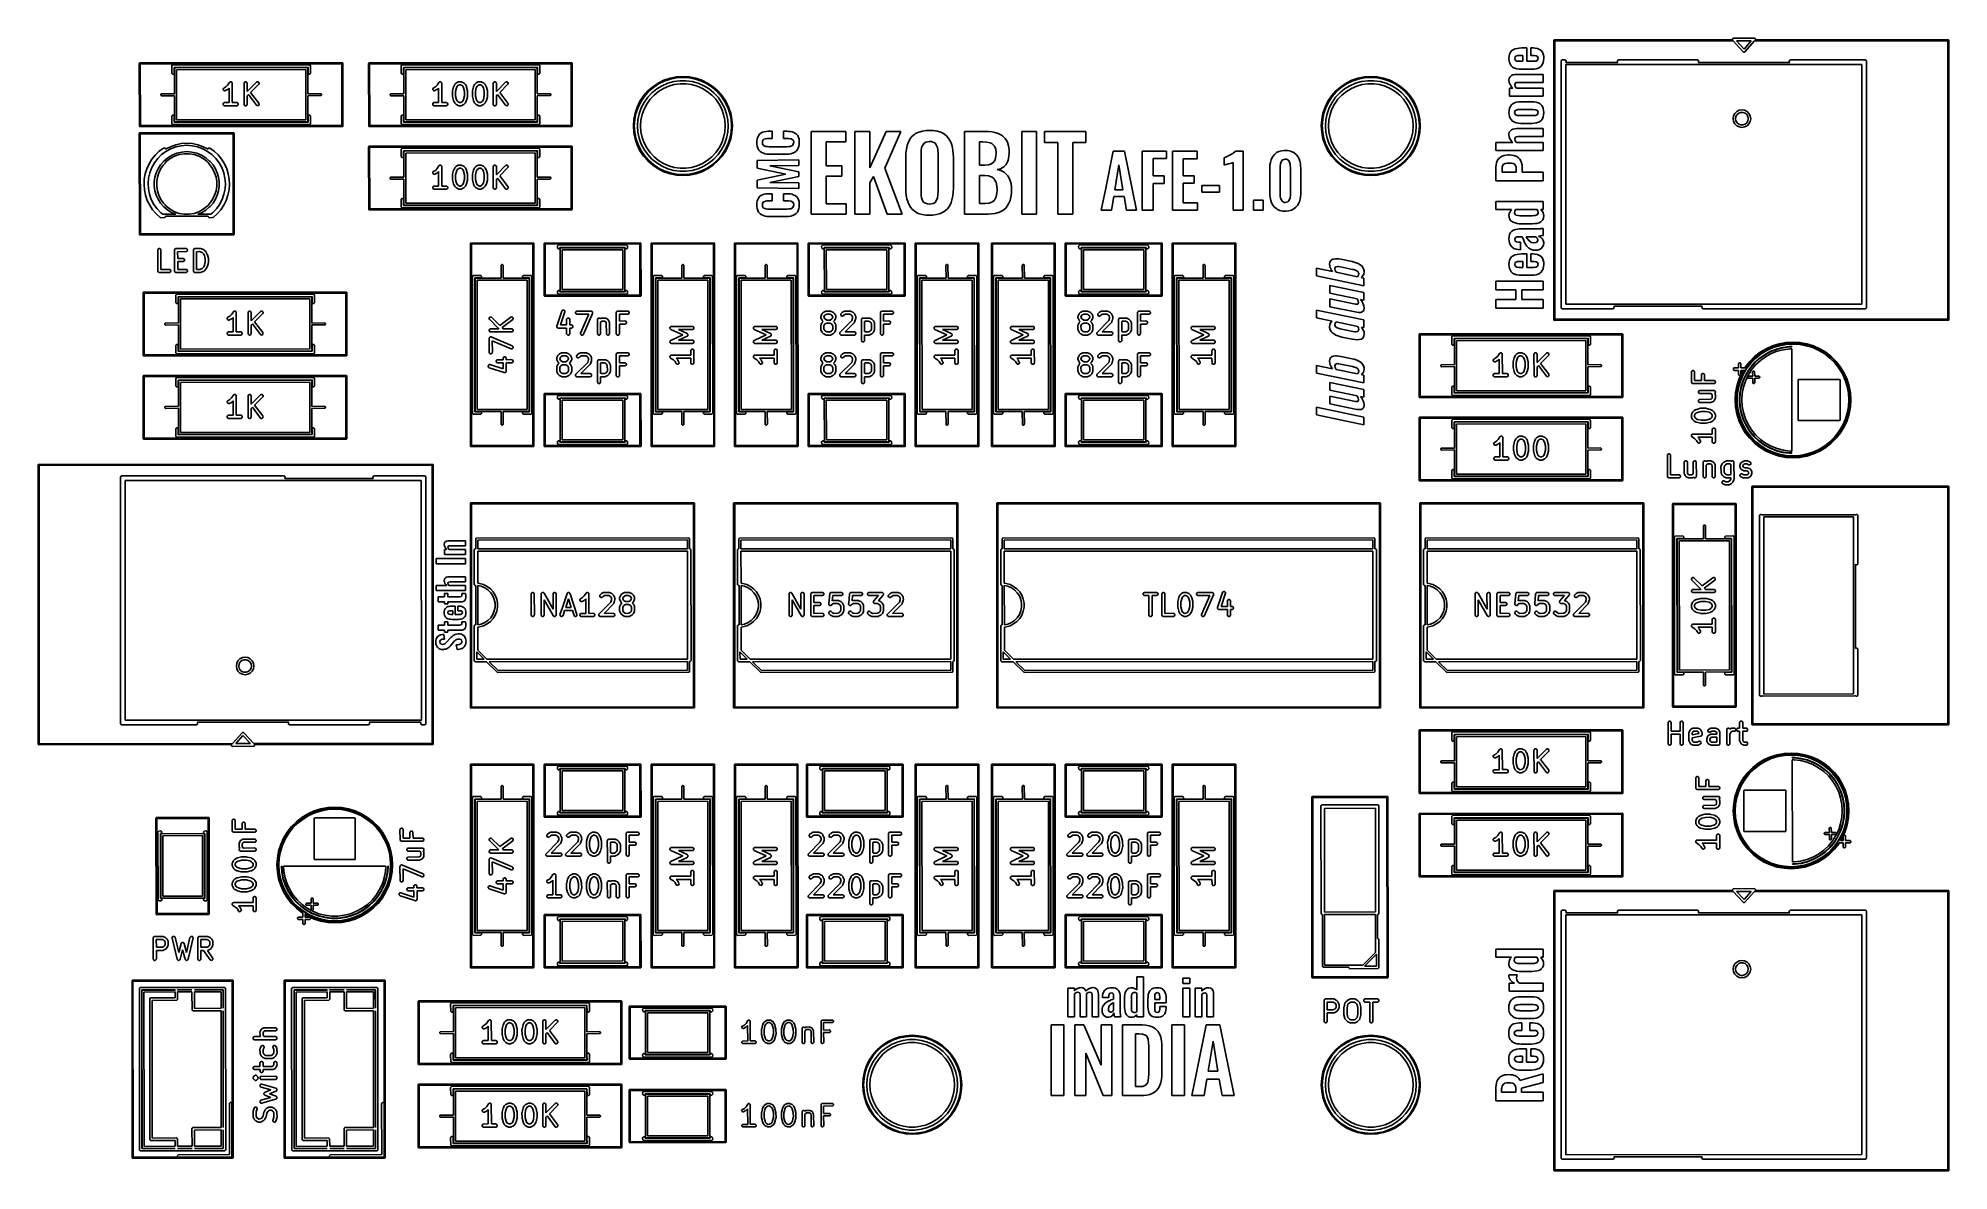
# Model space of a CAD drawing. Extents: x 3.64 to 7.25, y -5.16 to -3.02.
import ezdxf

# ---------------------------------------------------------------- set-up
doc = ezdxf.new("R2010")
doc.units = 0
doc.header["$MEASUREMENT"] = 0
doc.layers.add('BLACK', color=7, linetype='CONTINUOUS')

msp = doc.modelspace()

# ---------------------------------------------------------------- linework, layer by layer
at = {"layer": 'BLACK', "linetype": 'CONTINUOUS'}
for p, q in [((6.5069, -3.0276), (6.507, -3.0272)), ((6.507, -3.5554), (6.5069, -3.0276)), ((6.507, -3.0272), (6.5075, -3.0266)), ((6.5075, -3.0266), (6.8444, -3.0266)), ((6.8459, -3.0285), (6.5088, -3.0285)), ((6.5088, -3.0285), (6.5089, -3.5542)), ((6.8442, -3.0264), (6.8443, -3.0255)), ((6.8443, -3.0265), (6.8442, -3.0264)), ((6.8443, -3.0246), (6.845, -3.024)), ((6.8443, -3.0247), (6.8443, -3.0246)), ((6.8443, -3.0246), (6.8443, -3.0246)), ((6.8443, -3.0255), (6.8443, -3.0247)), ((6.8443, -3.0266), (6.8443, -3.0265)), ((6.8443, -3.0265), (6.8443, -3.0265)), ((6.8444, -3.0266), (6.8443, -3.0266)), ((6.845, -3.024), (6.8456, -3.0234)), ((6.8456, -3.0234), (6.8456, -3.0234)), ((6.8456, -3.0234), (6.8457, -3.0234)), ((6.8457, -3.0234), (6.8464, -3.0234)), ((6.864, -3.0481), (6.8459, -3.0285)), ((6.8464, -3.0234), (6.8858, -3.0232)), ((6.8521, -3.0285), (6.8662, -3.0439)), ((6.88, -3.0285), (6.8521, -3.0285)), ((6.8662, -3.0439), (6.88, -3.0285)), ((6.8861, -3.0285), (6.8679, -3.0488)), ((6.8858, -3.0232), (6.8865, -3.0234)), ((7.251, -3.0285), (6.8861, -3.0285)), ((6.8865, -3.0234), (6.8866, -3.0234)), ((6.8866, -3.0234), (6.8867, -3.0234)), ((6.8867, -3.0234), (6.8867, -3.0234)), ((6.8867, -3.0234), (6.8873, -3.024)), ((6.8873, -3.024), (6.888, -3.0246)), ((6.888, -3.0265), (6.8879, -3.0266)), ((6.8879, -3.0266), (7.252, -3.0266)), ((6.888, -3.0246), (6.888, -3.0246)), ((6.888, -3.0246), (6.888, -3.0247)), ((6.888, -3.0247), (6.888, -3.0255)), ((6.888, -3.0255), (6.888, -3.0264)), ((6.888, -3.0264), (6.888, -3.0264)), ((6.888, -3.0264), (6.888, -3.0265)), ((7.2511, -3.5541), (7.251, -3.0285)), ((7.252, -3.0266), (7.2523, -3.0266)), ((7.2523, -3.0266), (7.2529, -3.0272)), ((7.2529, -3.0272), (7.253, -3.5551)), ((6.4223, -3.0613), (6.4225, -3.0573)), ((6.4223, -3.0614), (6.4223, -3.0613)), ((6.4225, -3.0651), (6.4223, -3.0614)), ((6.4225, -3.0573), (6.4233, -3.0535)), ((6.4234, -3.0692), (6.4225, -3.0651)), ((6.4233, -3.0535), (6.425, -3.0497)), ((6.425, -3.0497), (6.4252, -3.0495)), ((6.4252, -3.0495), (6.4279, -3.0464)), ((6.4279, -3.0464), (6.4312, -3.0443)), ((6.4312, -3.0443), (6.4335, -3.0434)), ((6.4341, -3.058), (6.4331, -3.0614)), ((6.4331, -3.0614), (6.4341, -3.0646)), ((6.4335, -3.0434), (6.4375, -3.0424)), ((6.437, -3.0563), (6.4341, -3.058)), ((6.4341, -3.0646), (6.4374, -3.0664)), ((6.4384, -3.056), (6.437, -3.0563)), ((6.4374, -3.0664), (6.4413, -3.0669)), ((6.4375, -3.0424), (6.4417, -3.0418)), ((6.4424, -3.0557), (6.4384, -3.056)), ((6.4413, -3.0669), (6.444, -3.0669)), ((6.4417, -3.0418), (6.4458, -3.0416)), ((6.4485, -3.0557), (6.4424, -3.0557)), ((6.444, -3.0669), (6.4485, -3.0669)), ((6.4458, -3.0416), (6.4468, -3.0416)), ((6.4468, -3.0416), (6.4558, -3.0416)), ((6.4485, -3.0669), (6.4485, -3.0557)), ((6.4558, -3.0416), (6.4558, -3.0669)), ((6.4558, -3.0669), (6.4684, -3.0669)), ((6.4637, -3.0557), (6.4637, -3.0417)), ((6.4637, -3.0417), (6.468, -3.0417)), ((6.469, -3.0557), (6.4637, -3.0557)), ((6.468, -3.0417), (6.472, -3.0419)), ((6.4684, -3.0669), (6.4723, -3.0666)), ((6.4696, -3.0557), (6.469, -3.0557)), ((6.4735, -3.0563), (6.4696, -3.0557)), ((6.472, -3.0419), (6.4761, -3.0428)), ((6.4723, -3.0666), (6.4735, -3.0663)), ((6.4763, -3.058), (6.4735, -3.0563)), ((6.4735, -3.0663), (6.4763, -3.0644)), ((6.4761, -3.0428), (6.48, -3.0444)), ((6.4772, -3.0612), (6.4763, -3.058)), ((6.4763, -3.0644), (6.4772, -3.0612)), ((6.48, -3.0444), (6.4829, -3.0465)), ((6.4829, -3.0465), (6.4854, -3.0497)), ((6.4854, -3.0497), (6.487, -3.0536)), ((6.4878, -3.0655), (6.4869, -3.0696)), ((6.487, -3.0536), (6.4879, -3.0578)), ((6.488, -3.0613), (6.4878, -3.0655)), ((6.4879, -3.0578), (6.488, -3.0613)), ((6.5207, -3.0664), (6.5212, -3.0653)), ((6.5207, -3.0669), (6.5207, -3.0664)), ((6.5207, -3.5321), (6.5207, -3.0669)), ((6.5212, -3.0653), (6.522, -3.0645)), ((6.522, -3.0645), (6.523, -3.064)), ((6.523, -3.064), (6.5276, -3.064)), ((6.5276, -3.064), (6.5281, -3.064)), ((6.5281, -3.064), (6.5292, -3.0645)), ((6.5292, -3.0645), (6.53, -3.0653)), ((6.53, -3.0653), (6.5305, -3.0664)), ((6.5305, -3.0664), (6.5305, -3.0675)), ((6.627, -3.0664), (6.6275, -3.0653)), ((6.627, -3.0675), (6.627, -3.0664)), ((6.6275, -3.0653), (6.6283, -3.0645)), ((6.6283, -3.0645), (6.6293, -3.064)), ((6.6293, -3.064), (6.7776, -3.064)), ((6.7776, -3.064), (6.7781, -3.064)), ((6.7781, -3.064), (6.7792, -3.0645)), ((6.7792, -3.0645), (6.78, -3.0653)), ((6.78, -3.0653), (6.7805, -3.0664)), ((6.7805, -3.0664), (6.7805, -3.0675)), ((6.864, -3.0483), (6.864, -3.0481)), ((6.8646, -3.0488), (6.864, -3.0483)), ((6.8651, -3.0494), (6.8646, -3.0488)), ((6.8653, -3.0494), (6.8651, -3.0494)), ((6.8661, -3.0494), (6.8653, -3.0495)), ((6.8653, -3.0495), (6.8653, -3.0494)), ((6.8669, -3.0495), (6.8661, -3.0494)), ((6.867, -3.0494), (6.8669, -3.0495)), ((6.8671, -3.0494), (6.867, -3.0494)), ((6.8679, -3.0488), (6.8671, -3.0494)), ((6.9518, -3.0664), (6.9523, -3.0653)), ((6.9518, -3.0675), (6.9518, -3.0664)), ((6.9523, -3.0653), (6.9531, -3.0645)), ((6.9531, -3.0645), (6.9541, -3.064)), ((6.9541, -3.064), (7.0945, -3.064)), ((7.0945, -3.064), (7.0951, -3.064)), ((7.0951, -3.064), (7.0961, -3.0645)), ((7.0961, -3.0645), (7.0969, -3.0653)), ((7.0969, -3.0653), (7.0974, -3.0664)), ((7.0974, -3.0664), (7.0974, -3.5315)), ((3.8356, -3.0709), (3.8357, -3.0705)), ((3.8357, -3.1894), (3.8356, -3.0709)), ((3.8357, -3.0705), (3.8362, -3.07)), ((3.8362, -3.07), (4.2193, -3.0699)), ((4.2183, -3.0718), (3.8375, -3.0719)), ((3.8375, -3.0719), (3.8376, -3.1881)), ((3.8969, -3.076), (3.897, -3.0751)), ((3.897, -3.0899), (3.8969, -3.076)), ((3.897, -3.0751), (3.8983, -3.0738)), ((3.8983, -3.0912), (3.897, -3.0899)), ((3.8983, -3.0738), (4.1567, -3.0736)), ((3.9001, -3.0912), (3.8983, -3.0912)), ((3.9014, -3.0899), (3.9001, -3.0912)), ((4.1544, -3.0782), (3.9014, -3.0783)), ((3.9014, -3.0783), (3.9016, -3.089)), ((3.9016, -3.089), (3.9014, -3.0899)), ((3.902, -3.0807), (3.9021, -3.08)), ((3.902, -3.128), (3.902, -3.0807)), ((3.9021, -3.08), (3.9032, -3.0789)), ((3.9032, -3.0789), (4.152, -3.0787)), ((4.15, -3.0825), (3.9058, -3.0827)), ((3.9058, -3.0827), (3.9059, -3.1773)), ((4.1501, -3.1772), (4.15, -3.0825)), ((4.152, -3.0787), (4.1527, -3.0789)), ((4.1527, -3.0789), (4.1538, -3.08)), ((4.1538, -3.08), (4.1539, -3.1281)), ((4.1545, -3.0899), (4.1544, -3.0782)), ((4.1558, -3.0912), (4.1545, -3.0899)), ((4.1576, -3.0912), (4.1558, -3.0912)), ((4.1567, -3.0736), (4.1576, -3.0738)), ((4.1576, -3.0738), (4.1589, -3.0751)), ((4.1589, -3.0899), (4.1576, -3.0912)), ((4.1589, -3.0751), (4.1591, -3.089)), ((4.1591, -3.089), (4.1589, -3.0899)), ((4.2184, -3.188), (4.2183, -3.0718)), ((4.2193, -3.0699), (4.2197, -3.07)), ((4.2197, -3.07), (4.2202, -3.0705)), ((4.2202, -3.0705), (4.2203, -3.189)), ((4.2687, -3.0709), (4.2688, -3.0705)), ((4.2688, -3.1894), (4.2687, -3.0709)), ((4.2688, -3.0705), (4.2693, -3.07)), ((4.2693, -3.07), (4.6524, -3.0699)), ((4.6514, -3.0718), (4.2706, -3.0719)), ((4.2706, -3.0719), (4.2707, -3.1881)), ((4.3299, -3.076), (4.3301, -3.0751)), ((4.3301, -3.0899), (4.3299, -3.076)), ((4.3301, -3.0751), (4.3314, -3.0738)), ((4.3314, -3.0912), (4.3301, -3.0899)), ((4.3314, -3.0738), (4.5898, -3.0736)), ((4.3332, -3.0912), (4.3314, -3.0912)), ((4.3345, -3.0899), (4.3332, -3.0912)), ((4.5874, -3.0782), (4.3345, -3.0783)), ((4.3345, -3.0783), (4.3346, -3.089)), ((4.3346, -3.089), (4.3345, -3.0899)), ((4.335, -3.0807), (4.3352, -3.08)), ((4.3351, -3.128), (4.335, -3.0807)), ((4.3352, -3.08), (4.3363, -3.0789)), ((4.3363, -3.0789), (4.585, -3.0787)), ((4.5831, -3.0825), (4.3388, -3.0827)), ((4.3388, -3.0827), (4.339, -3.1773)), ((4.5832, -3.1772), (4.5831, -3.0825)), ((4.585, -3.0787), (4.5858, -3.0789)), ((4.5858, -3.0789), (4.5869, -3.08)), ((4.5869, -3.08), (4.5869, -3.1281)), ((4.5876, -3.0899), (4.5874, -3.0782)), ((4.5889, -3.0912), (4.5876, -3.0899)), ((4.5907, -3.0912), (4.5889, -3.0912)), ((4.5898, -3.0736), (4.5907, -3.0738)), ((4.5907, -3.0738), (4.5919, -3.0751)), ((4.5919, -3.0899), (4.5907, -3.0912)), ((4.5919, -3.0751), (4.5921, -3.089)), ((4.5921, -3.089), (4.5919, -3.0899)), ((4.6515, -3.188), (4.6514, -3.0718)), ((4.6524, -3.0699), (4.6527, -3.07)), ((4.6527, -3.07), (4.6533, -3.0705)), ((4.6533, -3.0705), (4.6533, -3.189)), ((4.8155, -3.108), (4.8264, -3.1026)), ((4.8264, -3.1026), (4.838, -3.0987)), ((4.8385, -3.1004), (4.8271, -3.1042)), ((4.838, -3.0987), (4.85, -3.0963)), ((4.8502, -3.098), (4.8385, -3.1004)), ((4.85, -3.0963), (4.8622, -3.0955)), ((4.8622, -3.0972), (4.8502, -3.098)), ((4.8622, -3.0955), (4.8744, -3.0963)), ((4.8742, -3.098), (4.8622, -3.0972)), ((4.8859, -3.1004), (4.8742, -3.098)), ((4.8744, -3.0963), (4.8864, -3.0987)), ((4.8973, -3.1042), (4.8859, -3.1004)), ((4.8864, -3.0987), (4.898, -3.1026)), ((4.898, -3.1026), (4.909, -3.108)), ((6.1147, -3.108), (6.1256, -3.1026)), ((6.1256, -3.1026), (6.1372, -3.0987)), ((6.1377, -3.1004), (6.1263, -3.1042)), ((6.1372, -3.0987), (6.1492, -3.0963)), ((6.1494, -3.098), (6.1377, -3.1004)), ((6.1492, -3.0963), (6.1614, -3.0955)), ((6.1614, -3.0972), (6.1494, -3.098)), ((6.1614, -3.0955), (6.1736, -3.0963)), ((6.1734, -3.098), (6.1614, -3.0972)), ((6.1852, -3.1004), (6.1734, -3.098)), ((6.1736, -3.0963), (6.1856, -3.0987)), ((6.1965, -3.1042), (6.1852, -3.1004)), ((6.1856, -3.0987), (6.1972, -3.1026)), ((6.1972, -3.1026), (6.2082, -3.108)), ((6.4223, -3.1024), (6.4229, -3.0985)), ((6.4223, -3.103), (6.4223, -3.1024)), ((6.4229, -3.1069), (6.4223, -3.103)), ((6.4229, -3.0985), (6.4243, -3.0961)), ((6.425, -3.0729), (6.4234, -3.0692)), ((6.4243, -3.0961), (6.4273, -3.0936)), ((6.4264, -3.0751), (6.425, -3.0729)), ((6.4293, -3.0777), (6.4264, -3.0751)), ((6.4273, -3.0936), (6.4294, -3.0927)), ((6.4328, -3.0797), (6.4293, -3.0777)), ((6.4294, -3.0927), (6.4331, -3.0918)), ((6.4335, -3.0799), (6.4328, -3.0797)), ((6.4331, -3.0918), (6.4363, -3.0916)), ((6.4374, -3.0811), (6.4335, -3.0799)), ((6.4363, -3.0916), (6.487, -3.0916)), ((6.4415, -3.0816), (6.4374, -3.0811)), ((6.4456, -3.0818), (6.4415, -3.0816)), ((6.4648, -3.0818), (6.4456, -3.0818)), ((6.4657, -3.0818), (6.4648, -3.0818)), ((6.4696, -3.0816), (6.4657, -3.0818)), ((6.4735, -3.0809), (6.4696, -3.0816)), ((6.4774, -3.0797), (6.4735, -3.0809)), ((6.4799, -3.0784), (6.4774, -3.0797)), ((6.483, -3.076), (6.4799, -3.0784)), ((6.4853, -3.073), (6.483, -3.076)), ((6.4869, -3.0696), (6.4853, -3.073)), ((6.487, -3.0916), (6.487, -3.1066)), ((7.0886, -3.0727), (6.5294, -3.0728)), ((6.5294, -3.0728), (6.5295, -3.5257)), ((6.53, -3.0686), (6.5295, -3.069)), ((6.5295, -3.069), (6.6279, -3.069)), ((6.5305, -3.0675), (6.53, -3.0686)), ((6.6275, -3.0686), (6.627, -3.0675)), ((6.6279, -3.069), (6.6275, -3.0686)), ((6.78, -3.0686), (6.7796, -3.069)), ((6.7796, -3.069), (6.9526, -3.0689)), ((6.7805, -3.0675), (6.78, -3.0686)), ((6.9523, -3.0686), (6.9518, -3.0675)), ((6.9526, -3.0689), (6.9523, -3.0686)), ((7.0887, -3.5256), (7.0886, -3.0727)), ((3.8761, -3.1292), (3.8772, -3.1281)), ((3.8761, -3.1307), (3.8761, -3.1292)), ((3.8772, -3.1317), (3.8761, -3.1307)), ((3.8772, -3.1281), (3.902, -3.128)), ((3.878, -3.1319), (3.8772, -3.1317)), ((3.902, -3.1318), (3.878, -3.1319)), ((3.9021, -3.1799), (3.902, -3.1318)), ((3.9941, -3.1193), (3.9945, -3.1182)), ((3.9942, -3.1205), (3.9941, -3.1193)), ((3.9947, -3.1215), (3.9942, -3.1205)), ((3.9945, -3.1182), (3.9952, -3.1174)), ((3.9956, -3.1223), (3.9947, -3.1215)), ((3.9952, -3.1174), (3.9991, -3.1153)), ((3.9966, -3.1226), (3.9956, -3.1223)), ((3.9978, -3.1226), (3.9966, -3.1226)), ((3.9983, -3.1223), (3.9978, -3.1226)), ((4.0021, -3.1204), (3.9983, -3.1223)), ((3.9991, -3.1153), (4.0024, -3.112)), ((4.0024, -3.1203), (4.0021, -3.1204)), ((4.0024, -3.112), (4.0058, -3.1068)), ((4.0025, -3.1202), (4.0024, -3.1203)), ((4.0026, -3.1202), (4.0025, -3.1202)), ((4.0029, -3.1199), (4.0026, -3.1201)), ((4.0026, -3.1201), (4.0026, -3.1202)), ((4.0053, -3.1174), (4.0029, -3.1199)), ((4.0054, -3.1449), (4.0053, -3.1174)), ((4.0058, -3.1068), (4.0062, -3.1064)), ((4.0058, -3.1068), (4.0058, -3.1068)), ((4.0058, -3.1068), (4.0058, -3.1068)), ((4.0058, -3.1068), (4.0058, -3.1068)), ((4.0062, -3.1064), (4.0064, -3.1062)), ((4.0064, -3.1062), (4.0066, -3.106)), ((4.0066, -3.106), (4.0069, -3.1059)), ((4.0069, -3.1059), (4.0071, -3.1057)), ((4.0071, -3.1057), (4.0074, -3.1057)), ((4.0074, -3.1057), (4.0077, -3.1056)), ((4.0077, -3.1056), (4.008, -3.1056)), ((4.008, -3.1056), (4.0083, -3.1055)), ((4.0083, -3.1055), (4.0086, -3.1056)), ((4.0086, -3.1056), (4.0088, -3.1056)), ((4.0088, -3.1056), (4.0091, -3.1057)), ((4.0091, -3.1057), (4.0094, -3.1057)), ((4.0094, -3.1057), (4.0096, -3.1059)), ((4.0096, -3.1059), (4.0099, -3.106)), ((4.0099, -3.106), (4.0101, -3.1062)), ((4.0101, -3.1062), (4.0104, -3.1064)), ((4.0104, -3.1064), (4.0105, -3.1066)), ((4.0105, -3.1066), (4.0107, -3.1068)), ((4.0107, -3.1068), (4.0108, -3.1071)), ((4.0108, -3.1071), (4.011, -3.1073)), ((4.011, -3.1073), (4.0111, -3.1076)), ((4.0111, -3.1076), (4.0112, -3.1079)), ((4.0112, -3.1079), (4.0112, -3.1082)), ((4.0112, -3.1082), (4.0112, -3.1085)), ((4.0112, -3.1085), (4.0112, -3.1087)), ((4.0112, -3.1087), (4.0112, -3.1449)), ((4.0334, -3.1085), (4.0335, -3.1079)), ((4.0335, -3.1484), (4.0334, -3.1085)), ((4.0335, -3.1079), (4.0339, -3.1068)), ((4.0339, -3.1068), (4.0347, -3.106)), ((4.0347, -3.106), (4.0358, -3.1056)), ((4.0358, -3.1056), (4.037, -3.1056)), ((4.037, -3.1056), (4.038, -3.106)), ((4.038, -3.106), (4.0388, -3.1068)), ((4.0388, -3.1068), (4.0393, -3.1079)), ((4.0393, -3.1079), (4.0393, -3.1239)), ((4.0393, -3.1239), (4.0397, -3.1235)), ((4.0417, -3.1298), (4.0393, -3.1322)), ((4.0393, -3.1322), (4.0393, -3.1478)), ((4.0397, -3.1235), (4.0398, -3.1234)), ((4.0398, -3.1234), (4.04, -3.1232)), ((4.04, -3.1232), (4.0568, -3.1064)), ((4.0569, -3.15), (4.0417, -3.1298)), ((4.0613, -3.1101), (4.0459, -3.1256)), ((4.0459, -3.1256), (4.0612, -3.1461)), ((4.0568, -3.1064), (4.0572, -3.106)), ((4.0572, -3.106), (4.0583, -3.1056)), ((4.0583, -3.1056), (4.0595, -3.1056)), ((4.0595, -3.1056), (4.0605, -3.106)), ((4.0605, -3.106), (4.0613, -3.1068)), ((4.0613, -3.1068), (4.0618, -3.1079)), ((4.0618, -3.109), (4.0613, -3.1101)), ((4.0618, -3.1079), (4.0618, -3.109)), ((4.1539, -3.1281), (4.178, -3.128)), ((4.1787, -3.1317), (4.1539, -3.1319)), ((4.1539, -3.1319), (4.1539, -3.1791)), ((4.178, -3.128), (4.1787, -3.1281)), ((4.1787, -3.1281), (4.1798, -3.1292)), ((4.1798, -3.1307), (4.1787, -3.1317)), ((4.1798, -3.1292), (4.1798, -3.1307)), ((4.3092, -3.1292), (4.3103, -3.1281)), ((4.3092, -3.1307), (4.3092, -3.1292)), ((4.3103, -3.1317), (4.3092, -3.1307)), ((4.3103, -3.1281), (4.3351, -3.128)), ((4.311, -3.1319), (4.3103, -3.1317)), ((4.3351, -3.1318), (4.311, -3.1319)), ((4.3352, -3.1799), (4.3351, -3.1318)), ((4.3897, -3.1193), (4.39, -3.1182)), ((4.3897, -3.1205), (4.3897, -3.1193)), ((4.3903, -3.1215), (4.3897, -3.1205)), ((4.39, -3.1182), (4.3908, -3.1174)), ((4.3911, -3.1223), (4.3903, -3.1215)), ((4.3908, -3.1174), (4.3947, -3.1153)), ((4.3922, -3.1226), (4.3911, -3.1223)), ((4.3934, -3.1226), (4.3922, -3.1226)), ((4.3939, -3.1223), (4.3934, -3.1226)), ((4.3976, -3.1204), (4.3939, -3.1223)), ((4.3947, -3.1153), (4.398, -3.112)), ((4.398, -3.1203), (4.3976, -3.1204)), ((4.398, -3.112), (4.4014, -3.1068)), ((4.3981, -3.1202), (4.398, -3.1203)), ((4.3982, -3.1202), (4.3981, -3.1202)), ((4.3984, -3.1199), (4.3982, -3.1201)), ((4.3982, -3.1201), (4.3982, -3.1202)), ((4.4009, -3.1174), (4.3984, -3.1199)), ((4.4009, -3.1449), (4.4009, -3.1174)), ((4.4014, -3.1068), (4.4018, -3.1064)), ((4.4014, -3.1068), (4.4014, -3.1068)), ((4.4014, -3.1068), (4.4014, -3.1068)), ((4.4014, -3.1068), (4.4014, -3.1068)), ((4.4018, -3.1064), (4.402, -3.1062)), ((4.402, -3.1062), (4.4022, -3.106)), ((4.4022, -3.106), (4.4025, -3.1059)), ((4.4025, -3.1059), (4.4027, -3.1057)), ((4.4027, -3.1057), (4.403, -3.1057)), ((4.403, -3.1057), (4.4033, -3.1056)), ((4.4033, -3.1056), (4.4036, -3.1056)), ((4.4036, -3.1056), (4.4038, -3.1055)), ((4.4038, -3.1055), (4.4041, -3.1056)), ((4.4041, -3.1056), (4.4044, -3.1056)), ((4.4044, -3.1056), (4.4047, -3.1057)), ((4.4047, -3.1057), (4.405, -3.1057)), ((4.405, -3.1057), (4.4052, -3.1059)), ((4.4052, -3.1059), (4.4055, -3.106)), ((4.4055, -3.106), (4.4057, -3.1062)), ((4.4057, -3.1062), (4.4059, -3.1064)), ((4.4059, -3.1064), (4.4061, -3.1066)), ((4.4061, -3.1066), (4.4063, -3.1068)), ((4.4063, -3.1068), (4.4064, -3.1071)), ((4.4064, -3.1071), (4.4066, -3.1073)), ((4.4066, -3.1073), (4.4066, -3.1076)), ((4.4066, -3.1076), (4.4067, -3.1079)), ((4.4067, -3.1079), (4.4067, -3.1082)), ((4.4067, -3.1082), (4.4068, -3.1085)), ((4.4068, -3.1085), (4.4067, -3.1087)), ((4.4067, -3.1087), (4.4068, -3.1449)), ((4.4271, -3.1233), (4.4272, -3.1232)), ((4.4271, -3.1234), (4.4271, -3.1233)), ((4.4271, -3.1235), (4.4271, -3.1234)), ((4.4272, -3.1326), (4.4271, -3.1235)), ((4.4271, -3.133), (4.4272, -3.1326)), ((4.4272, -3.1333), (4.4271, -3.133)), ((4.4272, -3.1229), (4.4273, -3.1226)), ((4.4272, -3.1232), (4.4272, -3.1229)), ((4.4272, -3.1334), (4.4272, -3.1333)), ((4.4272, -3.1335), (4.4272, -3.1334)), ((4.4272, -3.1334), (4.4272, -3.1334)), ((4.4291, -3.1408), (4.4272, -3.1335)), ((4.4273, -3.1226), (4.4291, -3.1152)), ((4.4291, -3.1151), (4.4293, -3.1147)), ((4.4291, -3.1152), (4.4291, -3.1151)), ((4.4291, -3.1152), (4.4291, -3.1152)), ((4.4291, -3.1152), (4.4291, -3.1152)), ((4.4293, -3.1147), (4.4295, -3.1145)), ((4.4295, -3.1145), (4.4312, -3.1109)), ((4.4312, -3.1109), (4.4314, -3.1106)), ((4.4314, -3.1105), (4.4315, -3.1104)), ((4.4314, -3.1106), (4.4314, -3.1105)), ((4.4314, -3.1106), (4.4314, -3.1106)), ((4.4315, -3.1104), (4.4318, -3.1102)), ((4.4318, -3.1102), (4.4336, -3.1082)), ((4.4347, -3.1172), (4.433, -3.124)), ((4.433, -3.124), (4.433, -3.1327)), ((4.433, -3.1327), (4.4348, -3.1395)), ((4.4336, -3.1082), (4.4339, -3.1081)), ((4.4339, -3.1081), (4.4339, -3.108)), ((4.4339, -3.108), (4.434, -3.108)), ((4.434, -3.108), (4.4341, -3.1079)), ((4.4341, -3.1079), (4.4344, -3.1077)), ((4.4344, -3.1077), (4.4381, -3.1058)), ((4.4362, -3.114), (4.4347, -3.1172)), ((4.4374, -3.1128), (4.4362, -3.114)), ((4.4401, -3.1114), (4.4374, -3.1128)), ((4.4381, -3.1058), (4.4387, -3.1056)), ((4.4387, -3.1056), (4.4388, -3.1056)), ((4.4388, -3.1056), (4.4389, -3.1056)), ((4.4389, -3.1056), (4.4395, -3.1056)), ((4.4395, -3.1056), (4.4398, -3.1055)), ((4.4398, -3.1055), (4.4399, -3.1055)), ((4.4399, -3.1055), (4.4432, -3.1055)), ((4.4425, -3.1114), (4.4401, -3.1114)), ((4.4451, -3.1127), (4.4425, -3.1114)), ((4.4432, -3.1055), (4.4438, -3.1056)), ((4.4438, -3.1056), (4.4439, -3.1056)), ((4.4439, -3.1056), (4.444, -3.1056)), ((4.444, -3.1056), (4.4445, -3.1059)), ((4.4445, -3.1059), (4.4449, -3.106)), ((4.4449, -3.106), (4.4449, -3.1061)), ((4.4449, -3.1061), (4.4483, -3.1077)), ((4.4464, -3.1139), (4.4451, -3.1127)), ((4.4479, -3.1168), (4.4464, -3.1139)), ((4.4465, -3.1423), (4.448, -3.1391)), ((4.4496, -3.1236), (4.4479, -3.1168)), ((4.448, -3.1391), (4.4497, -3.1323)), ((4.4483, -3.1077), (4.4485, -3.1078)), ((4.4485, -3.1078), (4.4486, -3.1079)), ((4.4486, -3.1079), (4.4486, -3.1079)), ((4.4486, -3.1079), (4.4488, -3.108)), ((4.4488, -3.108), (4.449, -3.1083)), ((4.449, -3.1083), (4.4509, -3.1101)), ((4.4497, -3.1323), (4.4496, -3.1236)), ((4.4509, -3.1101), (4.4511, -3.1103)), ((4.4511, -3.1103), (4.4512, -3.1104)), ((4.4512, -3.1104), (4.4512, -3.1105)), ((4.4512, -3.1105), (4.4513, -3.1106)), ((4.4513, -3.1106), (4.4514, -3.1109)), ((4.4514, -3.1109), (4.4534, -3.1146)), ((4.4534, -3.1146), (4.4534, -3.1147)), ((4.4534, -3.1147), (4.4534, -3.1147)), ((4.4534, -3.1147), (4.4534, -3.1147)), ((4.4534, -3.1147), (4.4536, -3.1152)), ((4.4536, -3.1152), (4.4536, -3.1155)), ((4.4536, -3.1155), (4.4555, -3.1227)), ((4.4554, -3.1337), (4.4536, -3.141)), ((4.4555, -3.1334), (4.4554, -3.1337)), ((4.4555, -3.1227), (4.4555, -3.1228)), ((4.4555, -3.1228), (4.4555, -3.1229)), ((4.4555, -3.1229), (4.4555, -3.123)), ((4.4555, -3.123), (4.4555, -3.1233)), ((4.4555, -3.1233), (4.4555, -3.1236)), ((4.4555, -3.1236), (4.4555, -3.1328)), ((4.4555, -3.1328), (4.4555, -3.1329)), ((4.4555, -3.1329), (4.4555, -3.133)), ((4.4555, -3.133), (4.4555, -3.133)), ((4.4555, -3.133), (4.4555, -3.1334)), ((4.4646, -3.1233), (4.4647, -3.1232)), ((4.4646, -3.1234), (4.4646, -3.1233)), ((4.4646, -3.1235), (4.4646, -3.1234)), ((4.4647, -3.1326), (4.4646, -3.1235)), ((4.4646, -3.133), (4.4647, -3.1326)), ((4.4647, -3.1333), (4.4646, -3.133)), ((4.4647, -3.1229), (4.4648, -3.1226)), ((4.4647, -3.1232), (4.4647, -3.1229)), ((4.4647, -3.1334), (4.4647, -3.1333)), ((4.4647, -3.1335), (4.4647, -3.1334)), ((4.4647, -3.1334), (4.4647, -3.1334)), ((4.4666, -3.1408), (4.4647, -3.1335)), ((4.4648, -3.1226), (4.4666, -3.1152)), ((4.4666, -3.1151), (4.4668, -3.1147)), ((4.4666, -3.1152), (4.4666, -3.1151)), ((4.4666, -3.1152), (4.4666, -3.1152)), ((4.4666, -3.1152), (4.4666, -3.1152)), ((4.4668, -3.1147), (4.467, -3.1145)), ((4.467, -3.1145), (4.4687, -3.1109)), ((4.4687, -3.1109), (4.4688, -3.1106)), ((4.4688, -3.1106), (4.4689, -3.1106)), ((4.4689, -3.1105), (4.469, -3.1104)), ((4.4689, -3.1106), (4.4689, -3.1105)), ((4.469, -3.1104), (4.4693, -3.1102)), ((4.4693, -3.1102), (4.4711, -3.1082)), ((4.4721, -3.1172), (4.4705, -3.124)), ((4.4705, -3.124), (4.4705, -3.1327)), ((4.4705, -3.1327), (4.4723, -3.1395)), ((4.4711, -3.1082), (4.4713, -3.1081)), ((4.4713, -3.1081), (4.4714, -3.108)), ((4.4714, -3.108), (4.4715, -3.108)), ((4.4715, -3.108), (4.4716, -3.1079)), ((4.4716, -3.1079), (4.4719, -3.1077)), ((4.4719, -3.1077), (4.4756, -3.1058)), ((4.4737, -3.114), (4.4721, -3.1172)), ((4.4749, -3.1128), (4.4737, -3.114)), ((4.4776, -3.1114), (4.4749, -3.1128)), ((4.4756, -3.1058), (4.4762, -3.1056)), ((4.4762, -3.1056), (4.4763, -3.1056)), ((4.4763, -3.1056), (4.4764, -3.1056)), ((4.4764, -3.1056), (4.477, -3.1056)), ((4.477, -3.1056), (4.4773, -3.1055)), ((4.4773, -3.1055), (4.4774, -3.1055)), ((4.4774, -3.1055), (4.4807, -3.1055)), ((4.4799, -3.1114), (4.4776, -3.1114)), ((4.4826, -3.1127), (4.4799, -3.1114)), ((4.4807, -3.1055), (4.4813, -3.1056)), ((4.4813, -3.1056), (4.4814, -3.1056)), ((4.4814, -3.1056), (4.4815, -3.1056)), ((4.4815, -3.1056), (4.482, -3.1059)), ((4.482, -3.1059), (4.4823, -3.106)), ((4.4823, -3.106), (4.4824, -3.1061)), ((4.4824, -3.1061), (4.4858, -3.1077)), ((4.4839, -3.1139), (4.4826, -3.1127)), ((4.4854, -3.1168), (4.4839, -3.1139)), ((4.484, -3.1423), (4.4855, -3.1391)), ((4.4871, -3.1236), (4.4854, -3.1168)), ((4.4855, -3.1391), (4.4872, -3.1323)), ((4.4858, -3.1077), (4.486, -3.1078)), ((4.486, -3.1078), (4.4861, -3.1079)), ((4.4861, -3.1079), (4.4861, -3.1079)), ((4.4861, -3.1079), (4.4863, -3.108)), ((4.4863, -3.108), (4.4865, -3.1083)), ((4.4865, -3.1083), (4.4884, -3.1101)), ((4.4872, -3.1323), (4.4871, -3.1236)), ((4.4884, -3.1101), (4.4886, -3.1103)), ((4.4886, -3.1103), (4.4887, -3.1104)), ((4.4887, -3.1104), (4.4887, -3.1105)), ((4.4887, -3.1105), (4.4888, -3.1106)), ((4.4888, -3.1106), (4.4889, -3.1109)), ((4.4889, -3.1109), (4.4908, -3.1146)), ((4.4908, -3.1146), (4.4909, -3.1147)), ((4.4909, -3.1147), (4.4909, -3.1147)), ((4.4909, -3.1147), (4.4909, -3.1147)), ((4.4909, -3.1147), (4.4911, -3.1152)), ((4.4911, -3.1152), (4.4911, -3.1155)), ((4.4911, -3.1155), (4.4929, -3.1227)), ((4.4929, -3.1337), (4.4911, -3.141)), ((4.4929, -3.1227), (4.493, -3.1228)), ((4.493, -3.1334), (4.4929, -3.1337)), ((4.493, -3.1228), (4.493, -3.1229)), ((4.493, -3.1229), (4.493, -3.123)), ((4.493, -3.123), (4.493, -3.1233)), ((4.493, -3.1233), (4.493, -3.1236)), ((4.493, -3.1236), (4.493, -3.1328)), ((4.493, -3.1328), (4.493, -3.1329)), ((4.493, -3.1329), (4.493, -3.133)), ((4.493, -3.133), (4.493, -3.133)), ((4.493, -3.133), (4.493, -3.1334)), ((4.504, -3.1085), (4.5041, -3.1079)), ((4.5041, -3.1484), (4.504, -3.1085)), ((4.5041, -3.1079), (4.5045, -3.1068)), ((4.5045, -3.1068), (4.5053, -3.106)), ((4.5053, -3.106), (4.5064, -3.1056)), ((4.5064, -3.1056), (4.5075, -3.1056)), ((4.5075, -3.1056), (4.5086, -3.106)), ((4.5086, -3.106), (4.5094, -3.1068)), ((4.5094, -3.1068), (4.5099, -3.1079)), ((4.5099, -3.1079), (4.5099, -3.1239)), ((4.5099, -3.1239), (4.5103, -3.1235)), ((4.5123, -3.1298), (4.5099, -3.1322)), ((4.5099, -3.1322), (4.5099, -3.1478)), ((4.5103, -3.1235), (4.5104, -3.1234)), ((4.5104, -3.1234), (4.5106, -3.1232)), ((4.5106, -3.1232), (4.5274, -3.1064)), ((4.5275, -3.15), (4.5123, -3.1298)), ((4.5319, -3.1101), (4.5164, -3.1256)), ((4.5164, -3.1256), (4.5318, -3.1461)), ((4.5274, -3.1064), (4.5278, -3.106)), ((4.5278, -3.106), (4.5289, -3.1056)), ((4.5289, -3.1056), (4.53, -3.1056)), ((4.53, -3.1056), (4.5311, -3.106)), ((4.5311, -3.106), (4.5319, -3.1068)), ((4.5319, -3.1068), (4.5323, -3.1079)), ((4.5323, -3.109), (4.5319, -3.1101)), ((4.5323, -3.1079), (4.5323, -3.109)), ((4.5869, -3.1281), (4.611, -3.128)), ((4.6118, -3.1317), (4.5869, -3.1319)), ((4.5869, -3.1319), (4.587, -3.1791)), ((4.611, -3.128), (4.6118, -3.1281)), ((4.6118, -3.1281), (4.6128, -3.1292)), ((4.6128, -3.1307), (4.6118, -3.1317)), ((4.6128, -3.1292), (4.6128, -3.1307)), ((4.7812, -3.1422), (4.788, -3.1321)), ((4.7894, -3.1331), (4.7828, -3.1431)), ((4.788, -3.1321), (4.7961, -3.1229)), ((4.789, -3.1445), (4.7958, -3.1349)), ((4.7973, -3.1241), (4.7894, -3.1331)), ((4.8002, -3.1385), (4.7939, -3.1475)), ((4.7958, -3.1349), (4.8038, -3.1264)), ((4.7961, -3.1229), (4.8053, -3.1148)), ((4.8064, -3.1162), (4.7973, -3.1241)), ((4.8077, -3.1306), (4.8002, -3.1385)), ((4.8038, -3.1264), (4.8128, -3.119)), ((4.8053, -3.1148), (4.8155, -3.108)), ((4.8163, -3.1095), (4.8064, -3.1162)), ((4.8161, -3.1237), (4.8077, -3.1306)), ((4.8128, -3.119), (4.8228, -3.1129)), ((4.8254, -3.118), (4.8161, -3.1237)), ((4.8271, -3.1042), (4.8163, -3.1095)), ((4.8228, -3.1129), (4.8335, -3.1083)), ((4.8354, -3.1137), (4.8254, -3.118)), ((4.8335, -3.1083), (4.8448, -3.1051)), ((4.8459, -3.1107), (4.8354, -3.1137)), ((4.8448, -3.1051), (4.8564, -3.1035)), ((4.8568, -3.1093), (4.8459, -3.1107)), ((4.8564, -3.1035), (4.868, -3.1035)), ((4.8677, -3.1093), (4.8568, -3.1093)), ((4.8785, -3.1107), (4.8677, -3.1093)), ((4.868, -3.1035), (4.8796, -3.1051)), ((4.889, -3.1137), (4.8785, -3.1107)), ((4.8796, -3.1051), (4.8909, -3.1083)), ((4.899, -3.118), (4.889, -3.1137)), ((4.8909, -3.1083), (4.9016, -3.1129)), ((4.9081, -3.1095), (4.8973, -3.1042)), ((4.9083, -3.1237), (4.899, -3.118)), ((4.9016, -3.1129), (4.9116, -3.119)), ((4.918, -3.1162), (4.9081, -3.1095)), ((4.9167, -3.1306), (4.9083, -3.1237)), ((4.909, -3.108), (4.9191, -3.1148)), ((4.9116, -3.119), (4.9207, -3.1264)), ((4.9242, -3.1385), (4.9167, -3.1306)), ((4.9271, -3.1241), (4.918, -3.1162)), ((4.9191, -3.1148), (4.9283, -3.1229)), ((4.9207, -3.1264), (4.9286, -3.1349)), ((4.9305, -3.1475), (4.9242, -3.1385)), ((4.935, -3.1331), (4.9271, -3.1241)), ((4.9283, -3.1229), (4.9364, -3.1321)), ((4.9286, -3.1349), (4.9354, -3.1445)), ((4.9416, -3.1431), (4.935, -3.1331)), ((4.9364, -3.1321), (4.9432, -3.1422)), ((6.0804, -3.1422), (6.0872, -3.1321)), ((6.0886, -3.1331), (6.082, -3.1431)), ((6.0872, -3.1321), (6.0953, -3.1229)), ((6.0883, -3.1445), (6.095, -3.1349)), ((6.0966, -3.1241), (6.0886, -3.1331)), ((6.0994, -3.1385), (6.0931, -3.1475)), ((6.095, -3.1349), (6.103, -3.1264)), ((6.0953, -3.1229), (6.1045, -3.1148)), ((6.1056, -3.1162), (6.0966, -3.1241)), ((6.1069, -3.1306), (6.0994, -3.1385)), ((6.103, -3.1264), (6.112, -3.119)), ((6.1045, -3.1148), (6.1147, -3.108)), ((6.1156, -3.1095), (6.1056, -3.1162)), ((6.1153, -3.1237), (6.1069, -3.1306)), ((6.112, -3.119), (6.122, -3.1129)), ((6.1247, -3.118), (6.1153, -3.1237)), ((6.1263, -3.1042), (6.1156, -3.1095)), ((6.122, -3.1129), (6.1327, -3.1083)), ((6.1347, -3.1137), (6.1247, -3.118)), ((6.1327, -3.1083), (6.144, -3.1051)), ((6.1452, -3.1107), (6.1347, -3.1137)), ((6.144, -3.1051), (6.1556, -3.1035)), ((6.156, -3.1093), (6.1452, -3.1107)), ((6.1556, -3.1035), (6.1673, -3.1035)), ((6.1669, -3.1093), (6.156, -3.1093)), ((6.1777, -3.1107), (6.1669, -3.1093)), ((6.1673, -3.1035), (6.1788, -3.1051)), ((6.1882, -3.1137), (6.1777, -3.1107)), ((6.1788, -3.1051), (6.1901, -3.1083)), ((6.1982, -3.118), (6.1882, -3.1137)), ((6.1901, -3.1083), (6.2008, -3.1129)), ((6.2073, -3.1095), (6.1965, -3.1042)), ((6.2075, -3.1237), (6.1982, -3.118)), ((6.2008, -3.1129), (6.2108, -3.119)), ((6.2173, -3.1162), (6.2073, -3.1095)), ((6.216, -3.1306), (6.2075, -3.1237)), ((6.2082, -3.108), (6.2183, -3.1148)), ((6.2108, -3.119), (6.2199, -3.1264)), ((6.2234, -3.1385), (6.216, -3.1306)), ((6.2263, -3.1241), (6.2173, -3.1162)), ((6.2183, -3.1148), (6.2275, -3.1229)), ((6.2199, -3.1264), (6.2278, -3.1349)), ((6.2297, -3.1475), (6.2234, -3.1385)), ((6.2342, -3.1331), (6.2263, -3.1241)), ((6.2275, -3.1229), (6.2356, -3.1321)), ((6.2278, -3.1349), (6.2346, -3.1445)), ((6.2409, -3.1431), (6.2342, -3.1331)), ((6.2356, -3.1321), (6.2424, -3.1422)), ((6.4244, -3.1106), (6.4229, -3.1069)), ((6.4233, -3.1328), (6.4233, -3.1178)), ((6.4233, -3.1178), (6.4297, -3.1178)), ((6.487, -3.1328), (6.4233, -3.1328)), ((6.4249, -3.1116), (6.4244, -3.1106)), ((6.4271, -3.1148), (6.4249, -3.1116)), ((6.4297, -3.1178), (6.4271, -3.1148)), ((6.4349, -3.1075), (6.4334, -3.1109)), ((6.4334, -3.1109), (6.4342, -3.1143)), ((6.4342, -3.1143), (6.4363, -3.1176)), ((6.4354, -3.1072), (6.4349, -3.1075)), ((6.4393, -3.1066), (6.4354, -3.1072)), ((6.4363, -3.1176), (6.4364, -3.1178)), ((6.4364, -3.1178), (6.487, -3.1178)), ((6.487, -3.1066), (6.4393, -3.1066)), ((6.487, -3.1178), (6.487, -3.1328)), ((3.8969, -3.1709), (3.897, -3.17)), ((3.897, -3.1848), (3.8969, -3.1709)), ((3.897, -3.17), (3.8983, -3.1687)), ((3.8983, -3.1687), (3.9001, -3.1687)), ((3.9001, -3.1687), (3.9014, -3.17)), ((3.9014, -3.17), (3.9015, -3.1817)), ((3.9941, -3.1473), (3.9946, -3.1462)), ((3.9941, -3.1484), (3.9941, -3.1473)), ((3.9946, -3.1495), (3.9941, -3.1484)), ((3.9946, -3.1462), (3.9954, -3.1454)), ((3.9954, -3.1503), (3.9946, -3.1495)), ((3.9954, -3.1454), (3.9964, -3.1449)), ((3.9964, -3.1507), (3.9954, -3.1503)), ((3.9964, -3.1449), (4.0054, -3.1449)), ((3.997, -3.1508), (3.9964, -3.1507)), ((4.0201, -3.1507), (3.997, -3.1508)), ((4.0112, -3.1449), (4.0195, -3.1449)), ((4.0195, -3.1449), (4.0201, -3.1449)), ((4.0201, -3.1449), (4.0212, -3.1454)), ((4.0212, -3.1503), (4.0201, -3.1507)), ((4.0212, -3.1454), (4.022, -3.1462)), ((4.022, -3.1495), (4.0212, -3.1503)), ((4.022, -3.1462), (4.0224, -3.1473)), ((4.0224, -3.1484), (4.022, -3.1495)), ((4.0224, -3.1473), (4.0224, -3.1484)), ((4.0339, -3.1495), (4.0335, -3.1484)), ((4.0347, -3.1503), (4.0339, -3.1495)), ((4.0358, -3.1507), (4.0347, -3.1503)), ((4.037, -3.1507), (4.0358, -3.1507)), ((4.038, -3.1503), (4.037, -3.1507)), ((4.0388, -3.1495), (4.038, -3.1503)), ((4.0393, -3.1484), (4.0388, -3.1495)), ((4.0393, -3.1478), (4.0393, -3.1484)), ((4.0579, -3.1506), (4.0569, -3.15)), ((4.059, -3.1508), (4.0579, -3.1506)), ((4.0602, -3.1505), (4.059, -3.1508)), ((4.0611, -3.1498), (4.0602, -3.1505)), ((4.0617, -3.1488), (4.0611, -3.1498)), ((4.0612, -3.1461), (4.0615, -3.1466)), ((4.0615, -3.1466), (4.0618, -3.1477)), ((4.0618, -3.1477), (4.0617, -3.1488)), ((4.1543, -3.1709), (4.1545, -3.17)), ((4.1545, -3.1815), (4.1543, -3.1709)), ((4.1545, -3.17), (4.1558, -3.1687)), ((4.1558, -3.1687), (4.1576, -3.1687)), ((4.1576, -3.1687), (4.1589, -3.17)), ((4.1589, -3.17), (4.1591, -3.1839)), ((4.3299, -3.1709), (4.3301, -3.17)), ((4.3301, -3.1848), (4.3299, -3.1709)), ((4.3301, -3.17), (4.3314, -3.1687)), ((4.3314, -3.1687), (4.3332, -3.1687)), ((4.3332, -3.1687), (4.3345, -3.17)), ((4.3345, -3.17), (4.3346, -3.1817)), ((4.3897, -3.1473), (4.3901, -3.1462)), ((4.3897, -3.1484), (4.3897, -3.1473)), ((4.3901, -3.1495), (4.3897, -3.1484)), ((4.3901, -3.1462), (4.391, -3.1454)), ((4.391, -3.1503), (4.3901, -3.1495)), ((4.391, -3.1454), (4.392, -3.1449)), ((4.392, -3.1507), (4.391, -3.1503)), ((4.392, -3.1449), (4.4009, -3.1449)), ((4.3926, -3.1508), (4.392, -3.1507)), ((4.4157, -3.1507), (4.3926, -3.1508)), ((4.4068, -3.1449), (4.4151, -3.1449)), ((4.4151, -3.1449), (4.4157, -3.1449)), ((4.4157, -3.1449), (4.4167, -3.1454)), ((4.4167, -3.1503), (4.4157, -3.1507)), ((4.4167, -3.1454), (4.4175, -3.1462)), ((4.4175, -3.1495), (4.4167, -3.1503)), ((4.4175, -3.1462), (4.418, -3.1473)), ((4.418, -3.1484), (4.4175, -3.1495)), ((4.418, -3.1473), (4.418, -3.1484)), ((4.4291, -3.1411), (4.4291, -3.1408)), ((4.4293, -3.1415), (4.4291, -3.1411)), ((4.4293, -3.1416), (4.4293, -3.1415)), ((4.4312, -3.1454), (4.4293, -3.1416)), ((4.4293, -3.1416), (4.4293, -3.1416)), ((4.4293, -3.1416), (4.4293, -3.1416)), ((4.4314, -3.1457), (4.4312, -3.1454)), ((4.4315, -3.1458), (4.4314, -3.1457)), ((4.4315, -3.1459), (4.4315, -3.1458)), ((4.4316, -3.1459), (4.4315, -3.1459)), ((4.4318, -3.1462), (4.4316, -3.1459)), ((4.4337, -3.148), (4.4318, -3.1462)), ((4.4339, -3.1483), (4.4337, -3.148)), ((4.434, -3.1484), (4.4339, -3.1483)), ((4.4341, -3.1484), (4.434, -3.1484)), ((4.4344, -3.1486), (4.4341, -3.1484)), ((4.4341, -3.1484), (4.4341, -3.1484)), ((4.4378, -3.1502), (4.4344, -3.1486)), ((4.4348, -3.1395), (4.4363, -3.1424)), ((4.4363, -3.1424), (4.4375, -3.1436)), ((4.4375, -3.1436), (4.4402, -3.1449)), ((4.4378, -3.1503), (4.4378, -3.1502)), ((4.4382, -3.1504), (4.4378, -3.1503)), ((4.4387, -3.1507), (4.4382, -3.1504)), ((4.4388, -3.1507), (4.4387, -3.1507)), ((4.4389, -3.1507), (4.4388, -3.1507)), ((4.4395, -3.1508), (4.4389, -3.1507)), ((4.4428, -3.1507), (4.4395, -3.1508)), ((4.4402, -3.1449), (4.4426, -3.1449)), ((4.4426, -3.1449), (4.4453, -3.1435)), ((4.4432, -3.1507), (4.4428, -3.1508)), ((4.4428, -3.1508), (4.4428, -3.1507)), ((4.4438, -3.1507), (4.4432, -3.1507)), ((4.4439, -3.1507), (4.4438, -3.1507)), ((4.444, -3.1507), (4.4439, -3.1507)), ((4.4445, -3.1505), (4.444, -3.1507)), ((4.4483, -3.1486), (4.4445, -3.1505)), ((4.4453, -3.1435), (4.4465, -3.1423)), ((4.4486, -3.1484), (4.4483, -3.1486)), ((4.4487, -3.1483), (4.4486, -3.1484)), ((4.4488, -3.1483), (4.4487, -3.1483)), ((4.4491, -3.148), (4.4488, -3.1482)), ((4.4488, -3.1482), (4.4488, -3.1483)), ((4.4509, -3.1461), (4.4491, -3.148)), ((4.4512, -3.1459), (4.4509, -3.1461)), ((4.4513, -3.1457), (4.4512, -3.1458)), ((4.4512, -3.1458), (4.4512, -3.1459)), ((4.4515, -3.1454), (4.4513, -3.1456)), ((4.4513, -3.1456), (4.4513, -3.1457)), ((4.4532, -3.1418), (4.4515, -3.1454)), ((4.4534, -3.1416), (4.4532, -3.1418)), ((4.4535, -3.1412), (4.4534, -3.1416)), ((4.4536, -3.1411), (4.4535, -3.1412)), ((4.4536, -3.141), (4.4536, -3.1411)), ((4.4536, -3.1411), (4.4536, -3.1411)), ((4.4666, -3.1411), (4.4666, -3.1408)), ((4.4668, -3.1415), (4.4666, -3.1411)), ((4.4668, -3.1416), (4.4668, -3.1415)), ((4.4687, -3.1454), (4.4668, -3.1416)), ((4.4668, -3.1416), (4.4668, -3.1416)), ((4.4668, -3.1416), (4.4668, -3.1416)), ((4.4689, -3.1457), (4.4687, -3.1454)), ((4.469, -3.1458), (4.4689, -3.1457)), ((4.469, -3.1459), (4.469, -3.1458)), ((4.4691, -3.1459), (4.469, -3.1459)), ((4.4692, -3.1462), (4.4691, -3.1459)), ((4.4712, -3.148), (4.4692, -3.1462)), ((4.4714, -3.1483), (4.4712, -3.148)), ((4.4715, -3.1484), (4.4714, -3.1483)), ((4.4716, -3.1484), (4.4715, -3.1484)), ((4.4719, -3.1486), (4.4716, -3.1484)), ((4.4716, -3.1484), (4.4716, -3.1484)), ((4.4753, -3.1502), (4.4719, -3.1486)), ((4.4723, -3.1395), (4.4738, -3.1424)), ((4.4738, -3.1424), (4.475, -3.1436)), ((4.475, -3.1436), (4.4777, -3.1449)), ((4.4753, -3.1503), (4.4753, -3.1502)), ((4.4757, -3.1504), (4.4753, -3.1503)), ((4.4762, -3.1507), (4.4757, -3.1504)), ((4.4763, -3.1507), (4.4762, -3.1507)), ((4.4764, -3.1507), (4.4763, -3.1507)), ((4.477, -3.1508), (4.4764, -3.1507)), ((4.4803, -3.1507), (4.477, -3.1508)), ((4.4777, -3.1449), (4.4801, -3.1449)), ((4.4801, -3.1449), (4.4828, -3.1435)), ((4.4807, -3.1507), (4.4803, -3.1508)), ((4.4803, -3.1508), (4.4803, -3.1507)), ((4.4813, -3.1507), (4.4807, -3.1507)), ((4.4814, -3.1507), (4.4813, -3.1507)), ((4.4815, -3.1507), (4.4814, -3.1507)), ((4.482, -3.1505), (4.4815, -3.1507)), ((4.4858, -3.1486), (4.482, -3.1505)), ((4.4828, -3.1435), (4.484, -3.1423)), ((4.4861, -3.1484), (4.4858, -3.1486)), ((4.4862, -3.1483), (4.4861, -3.1484)), ((4.4863, -3.1483), (4.4862, -3.1483)), ((4.4865, -3.148), (4.4863, -3.1482)), ((4.4863, -3.1482), (4.4863, -3.1483)), ((4.4884, -3.1461), (4.4865, -3.148)), ((4.4887, -3.1459), (4.4884, -3.1461)), ((4.4888, -3.1457), (4.4887, -3.1458)), ((4.4887, -3.1458), (4.4887, -3.1459)), ((4.489, -3.1454), (4.4888, -3.1456)), ((4.4888, -3.1456), (4.4888, -3.1457)), ((4.4907, -3.1418), (4.489, -3.1454)), ((4.4909, -3.1416), (4.4907, -3.1418)), ((4.491, -3.1412), (4.4909, -3.1416)), ((4.4911, -3.1411), (4.491, -3.1412)), ((4.4911, -3.141), (4.4911, -3.1411)), ((4.4911, -3.1411), (4.4911, -3.1411)), ((4.5045, -3.1495), (4.5041, -3.1484)), ((4.5053, -3.1503), (4.5045, -3.1495)), ((4.5064, -3.1507), (4.5053, -3.1503)), ((4.5075, -3.1507), (4.5064, -3.1507)), ((4.5086, -3.1503), (4.5075, -3.1507)), ((4.5094, -3.1495), (4.5086, -3.1503)), ((4.5099, -3.1484), (4.5094, -3.1495)), ((4.5099, -3.1478), (4.5099, -3.1484)), ((4.5285, -3.1506), (4.5275, -3.15)), ((4.5296, -3.1508), (4.5285, -3.1506)), ((4.5307, -3.1505), (4.5296, -3.1508)), ((4.5317, -3.1498), (4.5307, -3.1505)), ((4.5322, -3.1488), (4.5317, -3.1498)), ((4.5318, -3.1461), (4.5321, -3.1466)), ((4.5321, -3.1466), (4.5324, -3.1477)), ((4.5324, -3.1477), (4.5322, -3.1488)), ((4.5874, -3.1709), (4.5876, -3.17)), ((4.5875, -3.1815), (4.5874, -3.1709)), ((4.5876, -3.17), (4.5889, -3.1687)), ((4.5889, -3.1687), (4.5907, -3.1687)), ((4.5907, -3.1687), (4.5919, -3.17)), ((4.5919, -3.17), (4.5921, -3.1839)), ((4.7695, -3.1768), (4.7719, -3.1648)), ((4.7736, -3.1652), (4.7713, -3.177)), ((4.7719, -3.1648), (4.7758, -3.1532)), ((4.7775, -3.1539), (4.7736, -3.1652)), ((4.7758, -3.1532), (4.7812, -3.1422)), ((4.7774, -3.1773), (4.7798, -3.1659)), ((4.7828, -3.1431), (4.7775, -3.1539)), ((4.7798, -3.1659), (4.7837, -3.1549)), ((4.7853, -3.1674), (4.783, -3.1781)), ((4.7837, -3.1549), (4.789, -3.1445)), ((4.7889, -3.1571), (4.7853, -3.1674)), ((4.7939, -3.1475), (4.7889, -3.1571)), ((4.9355, -3.1571), (4.9305, -3.1475)), ((4.9354, -3.1445), (4.9407, -3.1549)), ((4.9392, -3.1674), (4.9355, -3.1571)), ((4.9414, -3.1781), (4.9392, -3.1674)), ((4.9407, -3.1549), (4.9447, -3.1659)), ((4.947, -3.1539), (4.9416, -3.1431)), ((4.9432, -3.1422), (4.9486, -3.1532)), ((4.9447, -3.1659), (4.947, -3.1773)), ((4.9508, -3.1652), (4.947, -3.1539)), ((4.9486, -3.1532), (4.9525, -3.1648)), ((4.9532, -3.177), (4.9508, -3.1652)), ((4.9525, -3.1648), (4.9549, -3.1768)), ((6.0687, -3.1768), (6.0711, -3.1648)), ((6.0728, -3.1652), (6.0705, -3.177)), ((6.0711, -3.1648), (6.075, -3.1532)), ((6.0767, -3.1539), (6.0728, -3.1652)), ((6.075, -3.1532), (6.0804, -3.1422)), ((6.0766, -3.1773), (6.079, -3.1659)), ((6.082, -3.1431), (6.0767, -3.1539)), ((6.079, -3.1659), (6.0829, -3.1549)), ((6.0845, -3.1674), (6.0823, -3.1781)), ((6.0829, -3.1549), (6.0883, -3.1445)), ((6.0881, -3.1571), (6.0845, -3.1674)), ((6.0931, -3.1475), (6.0881, -3.1571)), ((6.2347, -3.1571), (6.2297, -3.1475)), ((6.2346, -3.1445), (6.24, -3.1549)), ((6.2384, -3.1674), (6.2347, -3.1571)), ((6.2406, -3.1781), (6.2384, -3.1674)), ((6.24, -3.1549), (6.2439, -3.1659)), ((6.2462, -3.1539), (6.2409, -3.1431)), ((6.2424, -3.1422), (6.2478, -3.1532)), ((6.2439, -3.1659), (6.2462, -3.1773)), ((6.25, -3.1652), (6.2462, -3.1539)), ((6.2478, -3.1532), (6.2517, -3.1648)), ((6.2524, -3.177), (6.25, -3.1652)), ((6.2517, -3.1648), (6.2541, -3.1768)), ((6.4223, -3.1636), (6.4226, -3.1596)), ((6.4223, -3.1637), (6.4223, -3.1636)), ((6.4225, -3.1674), (6.4223, -3.1637)), ((6.4233, -3.1714), (6.4225, -3.1674)), ((6.4226, -3.1596), (6.4234, -3.1556)), ((6.4249, -3.1752), (6.4233, -3.1714)), ((6.4234, -3.1556), (6.4249, -3.1522)), ((6.4249, -3.1522), (6.4272, -3.1491)), ((6.4262, -3.177), (6.4249, -3.1752)), ((6.4272, -3.1491), (6.4304, -3.1464)), ((6.4304, -3.1464), (6.4325, -3.1454)), ((6.4325, -3.1454), (6.4361, -3.1441)), ((6.4342, -3.1598), (6.4327, -3.1634)), ((6.4327, -3.1634), (6.4327, -3.1636)), ((6.4327, -3.1636), (6.4341, -3.1673)), ((6.4341, -3.1673), (6.4342, -3.1673)), ((6.4345, -3.1596), (6.4342, -3.1598)), ((6.4342, -3.1673), (6.4378, -3.1689)), ((6.4381, -3.1583), (6.4345, -3.1596)), ((6.4361, -3.1441), (6.4403, -3.1433)), ((6.4378, -3.1689), (6.4381, -3.1689)), ((6.4395, -3.1581), (6.4381, -3.1583)), ((6.4381, -3.1689), (6.442, -3.1693)), ((6.4435, -3.158), (6.4395, -3.1581)), ((6.4403, -3.1433), (6.4445, -3.1431)), ((6.442, -3.1693), (6.4435, -3.1693)), ((6.4669, -3.158), (6.4435, -3.158)), ((6.4435, -3.1693), (6.4669, -3.1693)), ((6.4445, -3.1431), (6.4659, -3.1431)), ((6.4659, -3.1431), (6.4701, -3.1433)), ((6.4683, -3.158), (6.4669, -3.158)), ((6.4669, -3.1693), (6.4707, -3.1691)), ((6.4723, -3.1583), (6.4683, -3.158)), ((6.4701, -3.1433), (6.4739, -3.144)), ((6.4707, -3.1691), (6.4723, -3.1689)), ((6.4726, -3.1583), (6.4723, -3.1583)), ((6.4723, -3.1689), (6.476, -3.1676)), ((6.4762, -3.1598), (6.4726, -3.1583)), ((6.4739, -3.144), (6.4776, -3.1452)), ((6.476, -3.1676), (6.4762, -3.1673)), ((6.4763, -3.1599), (6.4762, -3.1598)), ((6.4762, -3.1673), (6.4777, -3.1637)), ((6.4777, -3.1636), (6.4763, -3.1599)), ((6.4776, -3.1452), (6.4779, -3.1454)), ((6.4777, -3.1637), (6.4777, -3.1636)), ((6.4779, -3.1454), (6.4813, -3.1474)), ((6.4813, -3.1474), (6.4842, -3.1503)), ((6.4854, -3.1752), (6.4829, -3.1785)), ((6.4842, -3.1503), (6.4854, -3.1522)), ((6.4854, -3.1522), (6.487, -3.1559)), ((6.4869, -3.1718), (6.4854, -3.1752)), ((6.4878, -3.1678), (6.4869, -3.1718)), ((6.487, -3.1559), (6.4878, -3.16)), ((6.4878, -3.16), (6.488, -3.1637)), ((6.488, -3.1637), (6.4878, -3.1678)), ((6.8456, -3.1752), (6.8465, -3.1701)), ((6.8465, -3.1803), (6.8456, -3.1752)), ((6.8465, -3.1701), (6.8488, -3.1655)), ((6.8488, -3.1655), (6.8525, -3.1618)), ((6.8509, -3.1711), (6.8502, -3.1752)), ((6.8502, -3.1752), (6.8509, -3.1793)), ((6.853, -3.1675), (6.8509, -3.1711)), ((6.8525, -3.1618), (6.8571, -3.1594)), ((6.8562, -3.1648), (6.853, -3.1675)), ((6.8601, -3.1634), (6.8562, -3.1648)), ((6.8571, -3.1594), (6.8622, -3.1586)), ((6.8643, -3.1634), (6.8601, -3.1634)), ((6.8622, -3.1586), (6.8673, -3.1594)), ((6.8682, -3.1648), (6.8643, -3.1634)), ((6.8673, -3.1594), (6.8719, -3.1618)), ((6.8714, -3.1675), (6.8682, -3.1648)), ((6.8735, -3.1711), (6.8714, -3.1675)), ((6.8719, -3.1618), (6.8756, -3.1655)), ((6.8742, -3.1752), (6.8735, -3.1711)), ((6.8735, -3.1793), (6.8742, -3.1752)), ((6.8756, -3.1655), (6.878, -3.1701)), ((6.878, -3.1701), (6.8788, -3.1752)), ((6.8788, -3.1752), (6.878, -3.1803)), ((3.8356, -3.2028), (3.8357, -3.2024)), ((3.8357, -3.3941), (3.8356, -3.2028)), ((3.8362, -3.1899), (3.8357, -3.1894)), ((3.8357, -3.2024), (3.8362, -3.2019)), ((3.8366, -3.19), (3.8362, -3.1899)), ((3.8362, -3.2019), (4.0138, -3.2018)), ((4.2197, -3.1899), (3.8366, -3.19)), ((4.0128, -3.2037), (3.8375, -3.2038)), ((3.8375, -3.2038), (3.8376, -3.3928)), ((3.8376, -3.1881), (4.2184, -3.188)), ((3.8983, -3.186), (3.897, -3.1848)), ((3.8992, -3.1862), (3.8983, -3.186)), ((4.1576, -3.186), (3.8992, -3.1862)), ((3.9015, -3.1817), (4.1545, -3.1815)), ((3.9032, -3.181), (3.9021, -3.1799)), ((3.9039, -3.1811), (3.9032, -3.181)), ((4.1527, -3.181), (3.9039, -3.1811)), ((3.9059, -3.1773), (4.1501, -3.1772)), ((4.0129, -3.3928), (4.0128, -3.2037)), ((4.0138, -3.2018), (4.0142, -3.2019)), ((4.0142, -3.2019), (4.0147, -3.2024)), ((4.0147, -3.2024), (4.0148, -3.3938)), ((4.1538, -3.1799), (4.1527, -3.181)), ((4.1539, -3.1791), (4.1538, -3.1799)), ((4.1589, -3.1848), (4.1576, -3.186)), ((4.1591, -3.1839), (4.1589, -3.1848)), ((4.2202, -3.1894), (4.2197, -3.1899)), ((4.2203, -3.189), (4.2202, -3.1894)), ((4.2693, -3.1899), (4.2688, -3.1894)), ((4.2697, -3.19), (4.2693, -3.1899)), ((4.6527, -3.1899), (4.2697, -3.19)), ((4.2707, -3.1881), (4.6515, -3.188)), ((4.3314, -3.186), (4.3301, -3.1848)), ((4.3323, -3.1862), (4.3314, -3.186)), ((4.5907, -3.186), (4.3323, -3.1862)), ((4.3346, -3.1817), (4.5875, -3.1815)), ((4.3363, -3.181), (4.3352, -3.1799)), ((4.337, -3.1811), (4.3363, -3.181)), ((4.5858, -3.181), (4.337, -3.1811)), ((4.339, -3.1773), (4.5832, -3.1772)), ((4.5869, -3.1799), (4.5858, -3.181)), ((4.587, -3.1791), (4.5869, -3.1799)), ((4.5919, -3.1848), (4.5907, -3.186)), ((4.5921, -3.1839), (4.5919, -3.1848)), ((4.6533, -3.1894), (4.6527, -3.1899)), ((4.6533, -3.189), (4.6533, -3.1894)), ((4.7687, -3.189), (4.7695, -3.1768)), ((4.7695, -3.2012), (4.7687, -3.189)), ((4.7719, -3.2132), (4.7695, -3.2012)), ((4.7713, -3.177), (4.7705, -3.189)), ((4.7705, -3.189), (4.7713, -3.2009)), ((4.7713, -3.2009), (4.7736, -3.2127)), ((4.7766, -3.189), (4.7774, -3.1773)), ((4.7774, -3.2006), (4.7766, -3.189)), ((4.7798, -3.2121), (4.7774, -3.2006)), ((4.783, -3.1781), (4.7823, -3.189)), ((4.7823, -3.189), (4.783, -3.1999)), ((4.783, -3.1999), (4.7853, -3.2105)), ((4.7853, -3.2105), (4.7889, -3.2208)), ((4.9355, -3.2208), (4.9392, -3.2105)), ((4.9392, -3.2105), (4.9414, -3.1999)), ((4.9421, -3.189), (4.9414, -3.1781)), ((4.9414, -3.1999), (4.9421, -3.189)), ((4.947, -3.2006), (4.9447, -3.2121)), ((4.947, -3.1773), (4.9478, -3.189)), ((4.9478, -3.189), (4.947, -3.2006)), ((4.9508, -3.2127), (4.9532, -3.2009)), ((4.9549, -3.2012), (4.9525, -3.2132)), ((4.9539, -3.189), (4.9532, -3.177)), ((4.9532, -3.2009), (4.9539, -3.189)), ((4.9549, -3.1768), (4.9557, -3.189)), ((4.9557, -3.189), (4.9549, -3.2012)), ((5.0025, -3.2134), (5.0035, -3.21)), ((5.0035, -3.21), (5.0047, -3.2075)), ((5.0047, -3.2075), (5.0069, -3.2047)), ((5.0069, -3.2047), (5.0096, -3.2025)), ((5.0096, -3.2025), (5.0125, -3.201)), ((5.0125, -3.201), (5.0159, -3.2)), ((5.0159, -3.2), (5.0196, -3.1993)), ((5.0196, -3.1993), (5.0232, -3.1991)), ((5.0232, -3.1991), (5.0244, -3.1991)), ((5.0244, -3.1991), (5.031, -3.1991)), ((5.031, -3.1991), (5.031, -3.2128)), ((5.052, -3.2128), (5.052, -3.1991)), ((5.052, -3.1991), (5.0583, -3.1991)), ((5.0583, -3.1991), (5.0616, -3.1992)), ((5.0616, -3.1992), (5.0652, -3.1996)), ((5.0652, -3.1996), (5.0685, -3.2003)), ((5.0685, -3.2003), (5.0706, -3.2009)), ((5.0706, -3.2009), (5.0737, -3.2023)), ((5.0737, -3.2023), (5.0766, -3.2045)), ((5.0766, -3.2045), (5.079, -3.2073)), ((5.079, -3.2073), (5.0806, -3.2106)), ((5.0806, -3.2106), (5.0815, -3.2141)), ((5.1044, -3.3554), (5.1044, -3.1992)), ((5.1044, -3.1992), (5.17, -3.1992)), ((5.17, -3.1992), (5.17, -3.2192)), ((5.1869, -3.3554), (5.1869, -3.1992)), ((5.1869, -3.1992), (5.2155, -3.1992)), ((5.2155, -3.2679), (5.2464, -3.1992)), ((5.2155, -3.1992), (5.2155, -3.2679)), ((5.2735, -3.1992), (5.2437, -3.269)), ((5.2464, -3.1992), (5.2735, -3.1992)), ((5.2906, -3.2142), (5.2949, -3.2087)), ((5.2949, -3.2087), (5.3003, -3.2042)), ((5.3003, -3.2042), (5.3015, -3.2034)), ((5.3015, -3.2034), (5.3076, -3.2005)), ((5.3076, -3.2005), (5.3147, -3.1986)), ((5.3147, -3.1986), (5.3219, -3.1976)), ((5.3219, -3.1976), (5.3279, -3.1974)), ((5.3279, -3.1974), (5.335, -3.1977)), ((5.335, -3.1977), (5.3422, -3.1987)), ((5.3422, -3.1987), (5.3493, -3.2008)), ((5.3493, -3.2008), (5.3546, -3.2034)), ((5.3546, -3.2034), (5.3602, -3.2077)), ((5.3602, -3.2077), (5.3647, -3.213)), ((5.394, -3.263), (5.394, -3.1992)), ((5.394, -3.1992), (5.4324, -3.1992)), ((5.4324, -3.1992), (5.4393, -3.1994)), ((5.4393, -3.1994), (5.4463, -3.2002)), ((5.4463, -3.2002), (5.4512, -3.2011)), ((5.4512, -3.2011), (5.4576, -3.2031)), ((5.4576, -3.2031), (5.4637, -3.2062)), ((5.4637, -3.2062), (5.4656, -3.2076)), ((5.4656, -3.2076), (5.4707, -3.2125)), ((5.5022, -3.3554), (5.5022, -3.1992)), ((5.5022, -3.1992), (5.5303, -3.1992)), ((5.5303, -3.1992), (5.5303, -3.3554)), ((5.5452, -3.2202), (5.5452, -3.1992)), ((5.5452, -3.1992), (5.6231, -3.1992)), ((5.6231, -3.1992), (5.6231, -3.2202)), ((6.0679, -3.189), (6.0687, -3.1768)), ((6.0687, -3.2012), (6.0679, -3.189)), ((6.0711, -3.2132), (6.0687, -3.2012)), ((6.0705, -3.177), (6.0697, -3.189)), ((6.0697, -3.189), (6.0705, -3.2009)), ((6.0705, -3.2009), (6.0728, -3.2127)), ((6.0758, -3.189), (6.0766, -3.1773)), ((6.0766, -3.2006), (6.0758, -3.189)), ((6.079, -3.2121), (6.0766, -3.2006)), ((6.0823, -3.1781), (6.0815, -3.189)), ((6.0815, -3.189), (6.0823, -3.1999)), ((6.0823, -3.1999), (6.0845, -3.2105)), ((6.0845, -3.2105), (6.0881, -3.2208)), ((6.2347, -3.2208), (6.2384, -3.2105)), ((6.2384, -3.2105), (6.2406, -3.1999)), ((6.2413, -3.189), (6.2406, -3.1781)), ((6.2406, -3.1999), (6.2413, -3.189)), ((6.2462, -3.2006), (6.2439, -3.2121)), ((6.2462, -3.1773), (6.247, -3.189)), ((6.247, -3.189), (6.2462, -3.2006)), ((6.25, -3.2127), (6.2524, -3.2009)), ((6.2541, -3.2012), (6.2517, -3.2132)), ((6.2531, -3.189), (6.2524, -3.177)), ((6.2524, -3.2009), (6.2531, -3.189)), ((6.2541, -3.1768), (6.2549, -3.189)), ((6.2549, -3.189), (6.2541, -3.2012)), ((6.4223, -3.2047), (6.4229, -3.2009)), ((6.4223, -3.2056), (6.4223, -3.2047)), ((6.4228, -3.2094), (6.4223, -3.2056)), ((6.4242, -3.2133), (6.4228, -3.2094)), ((6.4229, -3.2009), (6.4243, -3.1985)), ((6.4243, -3.1985), (6.4273, -3.196)), ((6.4291, -3.1799), (6.4262, -3.177)), ((6.4273, -3.196), (6.4294, -3.1951)), ((6.4325, -3.182), (6.4291, -3.1799)), ((6.4294, -3.1951), (6.4331, -3.1942)), ((6.4328, -3.1821), (6.4325, -3.182)), ((6.4365, -3.1833), (6.4328, -3.1821)), ((6.4331, -3.1942), (6.4363, -3.194)), ((6.4349, -3.2099), (6.4334, -3.2133)), ((6.4354, -3.2096), (6.4349, -3.2099)), ((6.4393, -3.209), (6.4354, -3.2096)), ((6.4363, -3.194), (6.487, -3.194)), ((6.4403, -3.184), (6.4365, -3.1833)), ((6.487, -3.209), (6.4393, -3.209)), ((6.4445, -3.1842), (6.4403, -3.184)), ((6.4659, -3.1842), (6.4445, -3.1842)), ((6.4701, -3.184), (6.4659, -3.1842)), ((6.4742, -3.1832), (6.4701, -3.184)), ((6.4779, -3.182), (6.4742, -3.1832)), ((6.4797, -3.181), (6.4779, -3.182)), ((6.4829, -3.1785), (6.4797, -3.181)), ((6.487, -3.194), (6.487, -3.209)), ((6.8488, -3.1849), (6.8465, -3.1803)), ((6.8525, -3.1886), (6.8488, -3.1849)), ((6.8509, -3.1793), (6.853, -3.1829)), ((6.8571, -3.1909), (6.8525, -3.1886)), ((6.853, -3.1829), (6.8562, -3.1856)), ((6.8562, -3.1856), (6.8601, -3.187)), ((6.8622, -3.1918), (6.8571, -3.1909)), ((6.8601, -3.187), (6.8643, -3.187)), ((6.8673, -3.1909), (6.8622, -3.1918)), ((6.8643, -3.187), (6.8682, -3.1856)), ((6.8719, -3.1886), (6.8673, -3.1909)), ((6.8682, -3.1856), (6.8714, -3.1829)), ((6.8714, -3.1829), (6.8735, -3.1793)), ((6.8756, -3.1849), (6.8719, -3.1886)), ((6.878, -3.1803), (6.8756, -3.1849)), ((3.8594, -3.2517), (3.8659, -3.2438)), ((3.8659, -3.2438), (3.8732, -3.2367)), ((3.8777, -3.243), (3.8703, -3.2503)), ((3.8732, -3.2367), (3.8815, -3.2307)), ((3.886, -3.2369), (3.8777, -3.243)), ((3.8815, -3.2307), (3.8829, -3.2303)), ((3.8815, -3.2307), (3.8815, -3.2307)), ((3.8829, -3.2303), (3.8842, -3.2308)), ((3.8842, -3.2308), (3.885, -3.232)), ((3.885, -3.2331), (3.8944, -3.2282)), ((3.885, -3.232), (3.885, -3.2331)), ((3.885, -3.2331), (3.885, -3.2331)), ((3.8951, -3.232), (3.886, -3.2369)), ((3.8893, -3.2491), (3.8975, -3.2441)), ((3.9022, -3.246), (3.8939, -3.2505)), ((3.8944, -3.2282), (3.9043, -3.2246)), ((3.9048, -3.2284), (3.8951, -3.232)), ((3.8975, -3.2441), (3.9063, -3.2404)), ((3.9111, -3.2429), (3.9022, -3.246)), ((3.9043, -3.2246), (3.9147, -3.2224)), ((3.9149, -3.2262), (3.9048, -3.2284)), ((3.9063, -3.2404), (3.9157, -3.2382)), ((3.9205, -3.2414), (3.9111, -3.2429)), ((3.9147, -3.2224), (3.9252, -3.2217)), ((3.9252, -3.2255), (3.9149, -3.2262)), ((3.9157, -3.2382), (3.9252, -3.2375)), ((3.9299, -3.2414), (3.9205, -3.2414)), ((3.9252, -3.2217), (3.9358, -3.2224)), ((3.9355, -3.2262), (3.9252, -3.2255)), ((3.9252, -3.2375), (3.9347, -3.2382)), ((3.9393, -3.2429), (3.9299, -3.2414)), ((3.9347, -3.2382), (3.9441, -3.2404)), ((3.9456, -3.2284), (3.9355, -3.2262)), ((3.9358, -3.2224), (3.9461, -3.2246)), ((3.9482, -3.246), (3.9393, -3.2429)), ((3.9441, -3.2404), (3.9529, -3.2441)), ((3.9553, -3.232), (3.9456, -3.2284)), ((3.9461, -3.2246), (3.9561, -3.2282)), ((3.9565, -3.2505), (3.9482, -3.246)), ((3.9529, -3.2441), (3.9611, -3.2491)), ((3.9644, -3.2369), (3.9553, -3.232)), ((3.9561, -3.2282), (3.9654, -3.2331)), ((3.9727, -3.2431), (3.9644, -3.2369)), ((3.9654, -3.232), (3.9662, -3.2308)), ((3.9654, -3.2331), (3.9654, -3.232)), ((3.9654, -3.2331), (3.9654, -3.2331)), ((3.9662, -3.2308), (3.9675, -3.2303)), ((3.9675, -3.2303), (3.9689, -3.2307)), ((3.9689, -3.2307), (3.9772, -3.2367)), ((3.9801, -3.2503), (3.9727, -3.2431)), ((3.9772, -3.2367), (3.9845, -3.2438)), ((3.9845, -3.2438), (3.991, -3.2517)), ((4.2687, -3.2283), (4.2688, -3.228)), ((4.2688, -3.3468), (4.2687, -3.2283)), ((4.2688, -3.228), (4.2693, -3.2274)), ((4.2693, -3.2274), (4.6524, -3.2274)), ((4.2706, -3.2293), (4.2707, -3.3455)), ((4.6514, -3.2293), (4.2706, -3.2293)), ((4.3299, -3.2335), (4.3301, -3.2326)), ((4.3301, -3.2474), (4.3299, -3.2335)), ((4.3301, -3.2326), (4.3314, -3.2313)), ((4.3314, -3.2486), (4.3301, -3.2474)), ((4.3314, -3.2313), (4.5898, -3.2311)), ((4.3345, -3.2474), (4.3332, -3.2486)), ((4.5874, -3.2356), (4.3345, -3.2358)), ((4.3345, -3.2358), (4.3346, -3.2465)), ((4.3346, -3.2465), (4.3345, -3.2474)), ((4.335, -3.2382), (4.3352, -3.2374)), ((4.3351, -3.2854), (4.335, -3.2382)), ((4.3352, -3.2374), (4.3363, -3.2364)), ((4.3363, -3.2364), (4.585, -3.2362)), ((4.5831, -3.24), (4.3388, -3.2402)), ((4.3388, -3.2402), (4.339, -3.3348)), ((4.5832, -3.3346), (4.5831, -3.24)), ((4.585, -3.2362), (4.5858, -3.2364)), ((4.5858, -3.2364), (4.5869, -3.2374)), ((4.5869, -3.2374), (4.5869, -3.2856)), ((4.5876, -3.2474), (4.5874, -3.2356)), ((4.5889, -3.2486), (4.5876, -3.2474)), ((4.5898, -3.2311), (4.5907, -3.2313)), ((4.5907, -3.2313), (4.5919, -3.2326)), ((4.5919, -3.2474), (4.5907, -3.2486)), ((4.5919, -3.2326), (4.5921, -3.2465)), ((4.5921, -3.2465), (4.5919, -3.2474)), ((4.6515, -3.3455), (4.6514, -3.2293)), ((4.6524, -3.2274), (4.6527, -3.2274)), ((4.6527, -3.2274), (4.6533, -3.228)), ((4.6533, -3.228), (4.6533, -3.3465)), ((4.7758, -3.2248), (4.7719, -3.2132)), ((4.7736, -3.2127), (4.7775, -3.2241)), ((4.7812, -3.2357), (4.7758, -3.2248)), ((4.7775, -3.2241), (4.7828, -3.2348)), ((4.7837, -3.2231), (4.7798, -3.2121)), ((4.788, -3.2459), (4.7812, -3.2357)), ((4.7828, -3.2348), (4.7894, -3.2448)), ((4.789, -3.2335), (4.7837, -3.2231)), ((4.7961, -3.2551), (4.788, -3.2459)), ((4.7889, -3.2208), (4.7939, -3.2305)), ((4.7958, -3.243), (4.789, -3.2335)), ((4.7894, -3.2448), (4.7973, -3.2538)), ((4.7939, -3.2305), (4.8002, -3.2394)), ((4.8038, -3.2516), (4.7958, -3.243)), ((4.8002, -3.2394), (4.8077, -3.2474)), ((4.8077, -3.2474), (4.8161, -3.2543)), ((4.9083, -3.2543), (4.9167, -3.2474)), ((4.9167, -3.2474), (4.9242, -3.2394)), ((4.9286, -3.243), (4.9207, -3.2516)), ((4.9242, -3.2394), (4.9305, -3.2305)), ((4.9271, -3.2538), (4.935, -3.2448)), ((4.9364, -3.2459), (4.9283, -3.2551)), ((4.9354, -3.2335), (4.9286, -3.243)), ((4.9305, -3.2305), (4.9355, -3.2208)), ((4.935, -3.2448), (4.9416, -3.2348)), ((4.9407, -3.2231), (4.9354, -3.2335)), ((4.9432, -3.2357), (4.9364, -3.2459)), ((4.9447, -3.2121), (4.9407, -3.2231)), ((4.9416, -3.2348), (4.947, -3.2241)), ((4.9486, -3.2248), (4.9432, -3.2357)), ((4.947, -3.2241), (4.9508, -3.2127)), ((4.9525, -3.2132), (4.9486, -3.2248)), ((5.0019, -3.2202), (5.0021, -3.2168)), ((5.002, -3.2233), (5.0019, -3.2202)), ((5.0025, -3.227), (5.002, -3.2233)), ((5.0021, -3.2168), (5.0025, -3.2134)), ((5.0036, -3.2306), (5.0025, -3.227)), ((5.0051, -3.2337), (5.0036, -3.2306)), ((5.0057, -3.2346), (5.0051, -3.2337)), ((5.0082, -3.2371), (5.0057, -3.2346)), ((5.0111, -3.2391), (5.0082, -3.2371)), ((5.0142, -3.2405), (5.0111, -3.2391)), ((5.0125, -3.218), (5.0124, -3.2201)), ((5.0124, -3.2201), (5.0128, -3.2234)), ((5.014, -3.215), (5.0125, -3.218)), ((5.0128, -3.2234), (5.014, -3.2255)), ((5.0149, -3.2142), (5.014, -3.215)), ((5.014, -3.2255), (5.0171, -3.2273)), ((5.0177, -3.2414), (5.0142, -3.2405)), ((5.0182, -3.2131), (5.0149, -3.2142)), ((5.0171, -3.2273), (5.0186, -3.2276)), ((5.021, -3.242), (5.0177, -3.2414)), ((5.0207, -3.2129), (5.0182, -3.2131)), ((5.0186, -3.2276), (5.022, -3.228)), ((5.0242, -3.2128), (5.0207, -3.2129)), ((5.0247, -3.2423), (5.021, -3.242)), ((5.022, -3.228), (5.025, -3.2281)), ((5.031, -3.2128), (5.0242, -3.2128)), ((5.0281, -3.2424), (5.0247, -3.2423)), ((5.025, -3.2281), (5.0589, -3.2281)), ((5.0559, -3.2424), (5.0281, -3.2424)), ((5.059, -3.2128), (5.052, -3.2128)), ((5.0587, -3.2423), (5.0559, -3.2424)), ((5.0623, -3.242), (5.0587, -3.2423)), ((5.0589, -3.2281), (5.0624, -3.228)), ((5.0619, -3.2128), (5.059, -3.2128)), ((5.0653, -3.2132), (5.0619, -3.2128)), ((5.066, -3.2414), (5.0623, -3.242)), ((5.0624, -3.228), (5.0658, -3.2275)), ((5.0668, -3.2135), (5.0653, -3.2132)), ((5.0658, -3.2275), (5.0659, -3.2274)), ((5.0659, -3.2274), (5.0691, -3.226)), ((5.0694, -3.2405), (5.066, -3.2414)), ((5.0698, -3.215), (5.0668, -3.2135)), ((5.0691, -3.226), (5.0701, -3.225)), ((5.0701, -3.2402), (5.0694, -3.2405)), ((5.0709, -3.2167), (5.0698, -3.215)), ((5.0701, -3.225), (5.0714, -3.2217)), ((5.0734, -3.2386), (5.0701, -3.2402)), ((5.0715, -3.2201), (5.0709, -3.2167)), ((5.0714, -3.2217), (5.0715, -3.2201)), ((5.0763, -3.2364), (5.0734, -3.2386)), ((5.0786, -3.2337), (5.0763, -3.2364)), ((5.0801, -3.231), (5.0786, -3.2337)), ((5.0813, -3.2274), (5.0801, -3.231)), ((5.0818, -3.2238), (5.0813, -3.2274)), ((5.0815, -3.2141), (5.0819, -3.2177)), ((5.082, -3.2202), (5.0818, -3.2238)), ((5.0819, -3.2177), (5.082, -3.2202)), ((5.17, -3.2192), (5.133, -3.2192)), ((5.133, -3.2192), (5.133, -3.2642)), ((5.2832, -3.2478), (5.2834, -3.2413)), ((5.2834, -3.2402), (5.2842, -3.2331)), ((5.2834, -3.2413), (5.2834, -3.2402)), ((5.2842, -3.2331), (5.2858, -3.2259)), ((5.2858, -3.2259), (5.2874, -3.2207)), ((5.2874, -3.2207), (5.2906, -3.2142)), ((5.3121, -3.2361), (5.3119, -3.2413)), ((5.3119, -3.2413), (5.3119, -3.3132)), ((5.3131, -3.2295), (5.3121, -3.2361)), ((5.3138, -3.227), (5.3131, -3.2295)), ((5.3177, -3.2213), (5.3138, -3.227)), ((5.3211, -3.2194), (5.3177, -3.2213)), ((5.3279, -3.2183), (5.3211, -3.2194)), ((5.332, -3.2186), (5.3279, -3.2183)), ((5.3384, -3.2213), (5.332, -3.2186)), ((5.3401, -3.2231), (5.3384, -3.2213)), ((5.3429, -3.2295), (5.3401, -3.2231)), ((5.3437, -3.2343), (5.3429, -3.2295)), ((5.3441, -3.2413), (5.3437, -3.2343)), ((5.3441, -3.3132), (5.3441, -3.2413)), ((5.3647, -3.213), (5.3682, -3.2193)), ((5.3682, -3.2193), (5.3687, -3.2207)), ((5.3687, -3.2207), (5.3708, -3.2274)), ((5.3708, -3.2274), (5.3722, -3.2348)), ((5.3722, -3.2348), (5.3729, -3.242)), ((5.3729, -3.242), (5.3731, -3.2478)), ((5.4281, -3.219), (5.4225, -3.219)), ((5.4225, -3.219), (5.4225, -3.263)), ((5.4287, -3.219), (5.4281, -3.219)), ((5.4356, -3.2194), (5.4287, -3.219)), ((5.4424, -3.2207), (5.4356, -3.2194)), ((5.4459, -3.2222), (5.4424, -3.2207)), ((5.4508, -3.2269), (5.4459, -3.2222)), ((5.453, -3.2327), (5.4508, -3.2269)), ((5.4518, -3.2528), (5.4532, -3.2461)), ((5.4536, -3.2397), (5.453, -3.2327)), ((5.4532, -3.2461), (5.4536, -3.2397)), ((5.4707, -3.2125), (5.4744, -3.2184)), ((5.4744, -3.2184), (5.475, -3.2198)), ((5.475, -3.2198), (5.4771, -3.2268)), ((5.4779, -3.2465), (5.4764, -3.2533)), ((5.4771, -3.2268), (5.4781, -3.2337)), ((5.4783, -3.2393), (5.4779, -3.2465)), ((5.4781, -3.2337), (5.4783, -3.2393)), ((5.5701, -3.2202), (5.5452, -3.2202)), ((5.5701, -3.3554), (5.5701, -3.2202)), ((5.6231, -3.2202), (5.5986, -3.2202)), ((5.5986, -3.2202), (5.5986, -3.3554)), ((5.6601, -3.3095), (5.6747, -3.2366)), ((5.6747, -3.2366), (5.6965, -3.2366)), ((5.6965, -3.2366), (5.7188, -3.3482)), ((5.7299, -3.3482), (5.7299, -3.2366)), ((5.7299, -3.2366), (5.7758, -3.2366)), ((5.7758, -3.2366), (5.7758, -3.2507)), ((5.7868, -3.3482), (5.7868, -3.2366)), ((5.7868, -3.2366), (5.8336, -3.2366)), ((5.8336, -3.2366), (5.8336, -3.251)), ((5.8842, -3.2489), (5.8888, -3.247)), ((5.8888, -3.247), (5.889, -3.247)), ((5.889, -3.247), (5.8935, -3.2449)), ((5.8935, -3.2449), (5.8951, -3.2441)), ((5.8951, -3.2441), (5.8994, -3.2418)), ((5.8994, -3.2418), (5.9012, -3.2406)), ((5.9012, -3.2406), (5.905, -3.2375)), ((5.905, -3.2375), (5.9058, -3.2366)), ((5.9058, -3.2366), (5.9204, -3.2366)), ((5.9204, -3.2366), (5.9204, -3.3482)), ((5.9739, -3.2509), (5.9762, -3.2466)), ((5.9762, -3.2466), (5.9794, -3.2426)), ((5.9794, -3.2426), (5.9834, -3.2394)), ((5.9834, -3.2394), (5.9878, -3.2372)), ((5.9878, -3.2372), (5.9928, -3.2358)), ((5.9928, -3.2358), (5.998, -3.2353)), ((5.998, -3.2353), (5.9999, -3.2353)), ((5.9999, -3.2353), (6.0047, -3.2355)), ((6.0047, -3.2355), (6.0095, -3.2364)), ((6.0095, -3.2364), (6.0142, -3.2382)), ((6.0142, -3.2382), (6.0163, -3.2394)), ((6.0163, -3.2394), (6.0204, -3.2426)), ((6.0204, -3.2426), (6.0236, -3.2466)), ((6.0236, -3.2466), (6.0259, -3.2509)), ((6.075, -3.2248), (6.0711, -3.2132)), ((6.0728, -3.2127), (6.0767, -3.2241)), ((6.0804, -3.2357), (6.075, -3.2248)), ((6.0767, -3.2241), (6.082, -3.2348)), ((6.0829, -3.2231), (6.079, -3.2121)), ((6.0872, -3.2459), (6.0804, -3.2357)), ((6.082, -3.2348), (6.0886, -3.2448)), ((6.0883, -3.2335), (6.0829, -3.2231)), ((6.0953, -3.2551), (6.0872, -3.2459)), ((6.0881, -3.2208), (6.0931, -3.2305)), ((6.095, -3.243), (6.0883, -3.2335)), ((6.0886, -3.2448), (6.0966, -3.2538)), ((6.0931, -3.2305), (6.0994, -3.2394)), ((6.103, -3.2516), (6.095, -3.243)), ((6.0994, -3.2394), (6.1069, -3.2474)), ((6.1069, -3.2474), (6.1153, -3.2543)), ((6.2075, -3.2543), (6.216, -3.2474)), ((6.216, -3.2474), (6.2234, -3.2394)), ((6.2278, -3.243), (6.2199, -3.2516)), ((6.2234, -3.2394), (6.2297, -3.2305)), ((6.2263, -3.2538), (6.2342, -3.2448)), ((6.2356, -3.2459), (6.2275, -3.2551)), ((6.2346, -3.2335), (6.2278, -3.243)), ((6.2297, -3.2305), (6.2347, -3.2208)), ((6.2342, -3.2448), (6.2409, -3.2348)), ((6.24, -3.2231), (6.2346, -3.2335)), ((6.2424, -3.2357), (6.2356, -3.2459)), ((6.2439, -3.2121), (6.24, -3.2231)), ((6.2409, -3.2348), (6.2462, -3.2241)), ((6.2478, -3.2248), (6.2424, -3.2357)), ((6.2462, -3.2241), (6.25, -3.2127)), ((6.2517, -3.2132), (6.2478, -3.2248)), ((6.3977, -3.2355), (6.3977, -3.2205)), ((6.3977, -3.2205), (6.4294, -3.2205)), ((6.487, -3.2355), (6.3977, -3.2355)), ((6.4061, -3.2478), (6.4094, -3.2461)), ((6.4094, -3.2461), (6.4132, -3.2448)), ((6.4132, -3.2448), (6.4169, -3.2441)), ((6.4169, -3.2441), (6.4211, -3.2438)), ((6.4211, -3.2438), (6.4231, -3.2437)), ((6.4231, -3.2437), (6.4272, -3.2439)), ((6.4246, -3.214), (6.4242, -3.2133)), ((6.4268, -3.2175), (6.4246, -3.214)), ((6.4294, -3.2205), (6.4268, -3.2175)), ((6.4272, -3.2439), (6.4314, -3.2446)), ((6.4314, -3.2446), (6.4354, -3.2458)), ((6.4334, -3.2133), (6.4342, -3.2168)), ((6.4342, -3.2168), (6.4363, -3.2201)), ((6.4354, -3.2458), (6.4371, -3.2467)), ((6.4363, -3.2201), (6.4365, -3.2205)), ((6.4365, -3.2205), (6.487, -3.2205)), ((6.4371, -3.2467), (6.4405, -3.249)), ((6.487, -3.2205), (6.487, -3.2355)), ((3.845, -3.2895), (3.8468, -3.2794)), ((3.8468, -3.2794), (3.8498, -3.2697)), ((3.8498, -3.2697), (3.854, -3.2604)), ((3.8553, -3.2772), (3.853, -3.2873)), ((3.854, -3.2604), (3.8594, -3.2517)), ((3.859, -3.2676), (3.8553, -3.2772)), ((3.8641, -3.2585), (3.859, -3.2676)), ((3.8703, -3.2503), (3.8641, -3.2585)), ((3.8651, -3.2857), (3.8675, -3.2775)), ((3.8675, -3.2775), (3.871, -3.2697)), ((3.8725, -3.2772), (3.8698, -3.2855)), ((3.871, -3.2697), (3.8755, -3.2624)), ((3.8763, -3.2694), (3.8725, -3.2772)), ((3.8755, -3.2624), (3.881, -3.2558)), ((3.8814, -3.2623), (3.8763, -3.2694)), ((3.881, -3.2558), (3.8822, -3.2552)), ((3.881, -3.2558), (3.881, -3.2558)), ((3.8844, -3.2591), (3.8814, -3.2623)), ((3.8822, -3.2552), (3.8893, -3.2491)), ((3.885, -3.2578), (3.8844, -3.2591)), ((3.8844, -3.2591), (3.8844, -3.2591)), ((3.8864, -3.2563), (3.885, -3.2578)), ((3.8939, -3.2505), (3.8864, -3.2563)), ((3.964, -3.2563), (3.9565, -3.2505)), ((3.9611, -3.2491), (3.9682, -3.2552)), ((3.9654, -3.2578), (3.964, -3.2563)), ((3.966, -3.2591), (3.9654, -3.2578)), ((3.969, -3.2623), (3.966, -3.2591)), ((3.966, -3.2591), (3.966, -3.2591)), ((3.9682, -3.2552), (3.9694, -3.2558)), ((3.9741, -3.2694), (3.969, -3.2623)), ((3.9694, -3.2558), (3.9694, -3.2558)), ((3.9694, -3.2558), (3.9749, -3.2624)), ((3.9779, -3.2772), (3.9741, -3.2694)), ((3.9749, -3.2624), (3.9794, -3.2697)), ((3.9806, -3.2855), (3.9779, -3.2772)), ((3.9794, -3.2697), (3.9829, -3.2775)), ((3.9863, -3.2586), (3.9801, -3.2503)), ((3.9829, -3.2775), (3.9853, -3.2857)), ((3.9914, -3.2676), (3.9863, -3.2586)), ((3.991, -3.2517), (3.9963, -3.2604)), ((3.9951, -3.2773), (3.9914, -3.2676)), ((3.9974, -3.2874), (3.9951, -3.2773)), ((3.9963, -3.2604), (4.0006, -3.2697)), ((4.0006, -3.2697), (4.0036, -3.2794)), ((4.0036, -3.2794), (4.0054, -3.2895)), ((4.3332, -3.2486), (4.3314, -3.2486)), ((4.3897, -3.2768), (4.39, -3.2757)), ((4.3897, -3.278), (4.3897, -3.2768)), ((4.3903, -3.279), (4.3897, -3.278)), ((4.39, -3.2757), (4.3908, -3.2749)), ((4.3911, -3.2798), (4.3903, -3.279)), ((4.3908, -3.2749), (4.3947, -3.2728)), ((4.3922, -3.2801), (4.3911, -3.2798)), ((4.3934, -3.28), (4.3922, -3.2801)), ((4.3939, -3.2798), (4.3934, -3.28)), ((4.3976, -3.2779), (4.3939, -3.2798)), ((4.3947, -3.2728), (4.398, -3.2695)), ((4.398, -3.2778), (4.3976, -3.2779)), ((4.398, -3.2695), (4.4014, -3.2643)), ((4.3981, -3.2777), (4.398, -3.2778)), ((4.3982, -3.2776), (4.3981, -3.2777)), ((4.3984, -3.2774), (4.3982, -3.2776)), ((4.3982, -3.2776), (4.3982, -3.2776)), ((4.4009, -3.2749), (4.3984, -3.2774)), ((4.4009, -3.3024), (4.4009, -3.2749)), ((4.4014, -3.2643), (4.4018, -3.2639)), ((4.4014, -3.2643), (4.4014, -3.2643)), ((4.4014, -3.2643), (4.4014, -3.2643)), ((4.4014, -3.2643), (4.4014, -3.2643)), ((4.4018, -3.2639), (4.402, -3.2637)), ((4.402, -3.2637), (4.4022, -3.2635)), ((4.4022, -3.2635), (4.4025, -3.2634)), ((4.4025, -3.2634), (4.4027, -3.2632)), ((4.4027, -3.2632), (4.403, -3.2632)), ((4.403, -3.2632), (4.4033, -3.263)), ((4.4033, -3.263), (4.4036, -3.263)), ((4.4036, -3.263), (4.4038, -3.263)), ((4.4038, -3.263), (4.4041, -3.263)), ((4.4041, -3.263), (4.4044, -3.263)), ((4.4044, -3.263), (4.4047, -3.2632)), ((4.4047, -3.2632), (4.405, -3.2632)), ((4.405, -3.2632), (4.4052, -3.2634)), ((4.4052, -3.2634), (4.4055, -3.2635)), ((4.4055, -3.2635), (4.4057, -3.2637)), ((4.4057, -3.2637), (4.4059, -3.2638)), ((4.4059, -3.2638), (4.4061, -3.2641)), ((4.4061, -3.2641), (4.4063, -3.2643)), ((4.4063, -3.2643), (4.4064, -3.2646)), ((4.4064, -3.2646), (4.4066, -3.2648)), ((4.4066, -3.2648), (4.4066, -3.2651)), ((4.4066, -3.2651), (4.4067, -3.2654)), ((4.4067, -3.2654), (4.4067, -3.2657)), ((4.4067, -3.2657), (4.4068, -3.2659)), ((4.4068, -3.2659), (4.4067, -3.2662)), ((4.4067, -3.2662), (4.4068, -3.3024)), ((4.4271, -3.2808), (4.4272, -3.2807)), ((4.4271, -3.2809), (4.4271, -3.2808)), ((4.4271, -3.2808), (4.4271, -3.2808)), ((4.4272, -3.2901), (4.4271, -3.2809)), ((4.4272, -3.2804), (4.4273, -3.2801)), ((4.4272, -3.2807), (4.4272, -3.2804)), ((4.4273, -3.2801), (4.4291, -3.2727)), ((4.4291, -3.2726), (4.4293, -3.2722)), ((4.4291, -3.2727), (4.4291, -3.2726)), ((4.4291, -3.2727), (4.4291, -3.2727)), ((4.4291, -3.2727), (4.4291, -3.2727)), ((4.4293, -3.2722), (4.4295, -3.272)), ((4.4295, -3.272), (4.4312, -3.2684)), ((4.4312, -3.2684), (4.4314, -3.2681)), ((4.4314, -3.268), (4.4315, -3.2679)), ((4.4314, -3.2681), (4.4314, -3.268)), ((4.4314, -3.268), (4.4314, -3.268)), ((4.4315, -3.2679), (4.4318, -3.2677)), ((4.4318, -3.2677), (4.4336, -3.2657)), ((4.4347, -3.2747), (4.433, -3.2815)), ((4.433, -3.2815), (4.433, -3.2901)), ((4.4336, -3.2657), (4.4339, -3.2655)), ((4.4339, -3.2655), (4.4339, -3.2655)), ((4.4339, -3.2655), (4.434, -3.2655)), ((4.434, -3.2655), (4.4341, -3.2654)), ((4.4341, -3.2654), (4.4344, -3.2652)), ((4.4344, -3.2652), (4.4381, -3.2633)), ((4.4362, -3.2715), (4.4347, -3.2747)), ((4.4374, -3.2703), (4.4362, -3.2715)), ((4.4401, -3.2689), (4.4374, -3.2703)), ((4.4381, -3.2633), (4.4387, -3.2631)), ((4.4387, -3.2631), (4.4388, -3.2631)), ((4.4388, -3.2631), (4.4389, -3.263)), ((4.4389, -3.263), (4.4395, -3.263)), ((4.4395, -3.263), (4.4398, -3.263)), ((4.4398, -3.263), (4.4399, -3.263)), ((4.4399, -3.263), (4.4432, -3.263)), ((4.4425, -3.2689), (4.4401, -3.2689)), ((4.4451, -3.2702), (4.4425, -3.2689)), ((4.4432, -3.263), (4.4438, -3.263)), ((4.4438, -3.263), (4.4439, -3.2631)), ((4.4439, -3.2631), (4.444, -3.2631)), ((4.444, -3.2631), (4.4445, -3.2633)), ((4.4445, -3.2633), (4.4449, -3.2635)), ((4.4449, -3.2635), (4.4449, -3.2635)), ((4.4449, -3.2635), (4.4483, -3.2652)), ((4.4464, -3.2713), (4.4451, -3.2702)), ((4.4479, -3.2743), (4.4464, -3.2713)), ((4.4496, -3.2811), (4.4479, -3.2743)), ((4.4483, -3.2652), (4.4485, -3.2653)), ((4.4485, -3.2653), (4.4486, -3.2654)), ((4.4486, -3.2654), (4.4486, -3.2654)), ((4.4486, -3.2654), (4.4488, -3.2655)), ((4.4488, -3.2655), (4.449, -3.2657)), ((4.449, -3.2657), (4.4509, -3.2676)), ((4.4497, -3.2897), (4.4496, -3.2811)), ((4.4509, -3.2676), (4.4511, -3.2678)), ((4.4511, -3.2678), (4.4512, -3.2679)), ((4.4512, -3.2679), (4.4512, -3.2679)), ((4.4512, -3.2679), (4.4513, -3.268)), ((4.4513, -3.268), (4.4514, -3.2684)), ((4.4514, -3.2684), (4.4534, -3.2721)), ((4.4534, -3.2721), (4.4534, -3.2722)), ((4.4534, -3.2722), (4.4534, -3.2722)), ((4.4534, -3.2722), (4.4534, -3.2722)), ((4.4534, -3.2722), (4.4536, -3.2727)), ((4.4536, -3.2727), (4.4536, -3.2729)), ((4.4536, -3.2729), (4.4555, -3.2802)), ((4.4555, -3.2802), (4.4555, -3.2803)), ((4.4555, -3.2803), (4.4555, -3.2804)), ((4.4555, -3.2804), (4.4555, -3.2804)), ((4.4555, -3.2804), (4.4555, -3.2808)), ((4.4555, -3.2808), (4.4555, -3.2811)), ((4.4555, -3.2811), (4.4555, -3.2903)), ((4.4646, -3.2808), (4.4647, -3.2807)), ((4.4646, -3.2809), (4.4646, -3.2808)), ((4.4646, -3.2808), (4.4646, -3.2808)), ((4.4647, -3.2901), (4.4646, -3.2809)), ((4.4647, -3.2804), (4.4648, -3.2801)), ((4.4647, -3.2807), (4.4647, -3.2804)), ((4.4648, -3.2801), (4.4666, -3.2727)), ((4.4666, -3.2726), (4.4668, -3.2722)), ((4.4666, -3.2727), (4.4666, -3.2726)), ((4.4666, -3.2727), (4.4666, -3.2727)), ((4.4666, -3.2727), (4.4666, -3.2727)), ((4.4668, -3.2722), (4.467, -3.272)), ((4.467, -3.272), (4.4687, -3.2684)), ((4.4687, -3.2684), (4.4688, -3.2681)), ((4.4688, -3.2681), (4.4689, -3.268)), ((4.4689, -3.268), (4.469, -3.2679)), ((4.4689, -3.268), (4.4689, -3.268)), ((4.469, -3.2679), (4.4693, -3.2677)), ((4.4693, -3.2677), (4.4711, -3.2657)), ((4.4721, -3.2747), (4.4705, -3.2815)), ((4.4705, -3.2815), (4.4705, -3.2901)), ((4.4711, -3.2657), (4.4713, -3.2655)), ((4.4713, -3.2655), (4.4714, -3.2655)), ((4.4714, -3.2655), (4.4715, -3.2655)), ((4.4715, -3.2655), (4.4716, -3.2654)), ((4.4716, -3.2654), (4.4719, -3.2652)), ((4.4719, -3.2652), (4.4756, -3.2633)), ((4.4737, -3.2715), (4.4721, -3.2747)), ((4.4749, -3.2703), (4.4737, -3.2715)), ((4.4776, -3.2689), (4.4749, -3.2703)), ((4.4756, -3.2633), (4.4762, -3.2631)), ((4.4762, -3.2631), (4.4763, -3.2631)), ((4.4763, -3.2631), (4.4764, -3.263)), ((4.4764, -3.263), (4.477, -3.263)), ((4.477, -3.263), (4.4773, -3.263)), ((4.4773, -3.263), (4.4774, -3.263)), ((4.4774, -3.263), (4.4807, -3.263)), ((4.4799, -3.2689), (4.4776, -3.2689)), ((4.4826, -3.2702), (4.4799, -3.2689)), ((4.4807, -3.263), (4.4813, -3.263)), ((4.4813, -3.263), (4.4814, -3.2631)), ((4.4814, -3.2631), (4.4815, -3.2631)), ((4.4815, -3.2631), (4.482, -3.2633)), ((4.482, -3.2633), (4.4823, -3.2635)), ((4.4823, -3.2635), (4.4824, -3.2635)), ((4.4824, -3.2635), (4.4858, -3.2652)), ((4.4839, -3.2713), (4.4826, -3.2702)), ((4.4854, -3.2743), (4.4839, -3.2713)), ((4.4871, -3.2811), (4.4854, -3.2743)), ((4.4858, -3.2652), (4.486, -3.2653)), ((4.486, -3.2653), (4.4861, -3.2654)), ((4.4861, -3.2654), (4.4861, -3.2654)), ((4.4861, -3.2654), (4.4863, -3.2655)), ((4.4863, -3.2655), (4.4865, -3.2657)), ((4.4865, -3.2657), (4.4884, -3.2676)), ((4.4872, -3.2897), (4.4871, -3.2811)), ((4.4884, -3.2676), (4.4886, -3.2678)), ((4.4886, -3.2678), (4.4887, -3.2679)), ((4.4887, -3.2679), (4.4887, -3.2679)), ((4.4887, -3.2679), (4.4888, -3.268)), ((4.4888, -3.268), (4.4889, -3.2684)), ((4.4889, -3.2684), (4.4908, -3.2721)), ((4.4908, -3.2721), (4.4909, -3.2722)), ((4.4909, -3.2722), (4.4909, -3.2722)), ((4.4909, -3.2722), (4.4909, -3.2722)), ((4.4909, -3.2722), (4.4911, -3.2727)), ((4.4911, -3.2727), (4.4911, -3.2729)), ((4.4911, -3.2729), (4.4929, -3.2802)), ((4.4929, -3.2802), (4.493, -3.2803)), ((4.493, -3.2803), (4.493, -3.2804)), ((4.493, -3.2804), (4.493, -3.2804)), ((4.493, -3.2804), (4.493, -3.2808)), ((4.493, -3.2808), (4.493, -3.2811)), ((4.493, -3.2811), (4.493, -3.2903)), ((4.504, -3.2659), (4.5041, -3.2654)), ((4.5041, -3.3059), (4.504, -3.2659)), ((4.5041, -3.2654), (4.5045, -3.2643)), ((4.5045, -3.2643), (4.5053, -3.2635)), ((4.5053, -3.2635), (4.5064, -3.263)), ((4.5064, -3.263), (4.5075, -3.263)), ((4.5075, -3.263), (4.5086, -3.2635)), ((4.5086, -3.2635), (4.5094, -3.2643)), ((4.5094, -3.2643), (4.5099, -3.2654)), ((4.5099, -3.2654), (4.5099, -3.2814)), ((4.5099, -3.2814), (4.5103, -3.281)), ((4.5103, -3.281), (4.5104, -3.2808)), ((4.5104, -3.2808), (4.5106, -3.2807)), ((4.5106, -3.2807), (4.5274, -3.2638)), ((4.5319, -3.2676), (4.5164, -3.2831)), ((4.5164, -3.2831), (4.5318, -3.3035)), ((4.5274, -3.2638), (4.5278, -3.2635)), ((4.5278, -3.2635), (4.5289, -3.263)), ((4.5289, -3.263), (4.53, -3.263)), ((4.53, -3.263), (4.5311, -3.2635)), ((4.5311, -3.2635), (4.5319, -3.2643)), ((4.5319, -3.2643), (4.5323, -3.2654)), ((4.5323, -3.2665), (4.5319, -3.2676)), ((4.5323, -3.2654), (4.5323, -3.2665)), ((4.5907, -3.2486), (4.5889, -3.2486)), ((4.8053, -3.2632), (4.7961, -3.2551)), ((4.7973, -3.2538), (4.8064, -3.2618)), ((4.8128, -3.2589), (4.8038, -3.2516)), ((4.8155, -3.27), (4.8053, -3.2632)), ((4.8064, -3.2618), (4.8163, -3.2684)), ((4.8228, -3.265), (4.8128, -3.2589)), ((4.8264, -3.2754), (4.8155, -3.27)), ((4.8161, -3.2543), (4.8254, -3.2599)), ((4.8163, -3.2684), (4.8271, -3.2737)), ((4.8335, -3.2697), (4.8228, -3.265)), ((4.8254, -3.2599), (4.8354, -3.2643)), ((4.838, -3.2793), (4.8264, -3.2754)), ((4.8271, -3.2737), (4.8385, -3.2776)), ((4.8448, -3.2728), (4.8335, -3.2697)), ((4.8354, -3.2643), (4.8459, -3.2672)), ((4.85, -3.2817), (4.838, -3.2793)), ((4.8385, -3.2776), (4.8502, -3.2799)), ((4.8564, -3.2744), (4.8448, -3.2728)), ((4.8459, -3.2672), (4.8568, -3.2687)), ((4.8622, -3.2825), (4.85, -3.2817)), ((4.8502, -3.2799), (4.8622, -3.2807)), ((4.868, -3.2744), (4.8564, -3.2744)), ((4.8568, -3.2687), (4.8677, -3.2687)), ((4.8622, -3.2807), (4.8742, -3.2799)), ((4.8744, -3.2817), (4.8622, -3.2825)), ((4.8677, -3.2687), (4.8785, -3.2672)), ((4.8796, -3.2728), (4.868, -3.2744)), ((4.8742, -3.2799), (4.8859, -3.2776)), ((4.8864, -3.2793), (4.8744, -3.2817)), ((4.8785, -3.2672), (4.889, -3.2643)), ((4.8909, -3.2697), (4.8796, -3.2728)), ((4.8859, -3.2776), (4.8973, -3.2737)), ((4.898, -3.2754), (4.8864, -3.2793)), ((4.889, -3.2643), (4.899, -3.2599)), ((4.9016, -3.265), (4.8909, -3.2697)), ((4.8973, -3.2737), (4.9081, -3.2684)), ((4.909, -3.27), (4.898, -3.2754)), ((4.899, -3.2599), (4.9083, -3.2543)), ((4.9116, -3.2589), (4.9016, -3.265)), ((4.9081, -3.2684), (4.918, -3.2618)), ((4.9191, -3.2632), (4.909, -3.27)), ((4.9207, -3.2516), (4.9116, -3.2589)), ((4.918, -3.2618), (4.9271, -3.2538)), ((4.9283, -3.2551), (4.9191, -3.2632)), ((5.0028, -3.2542), (5.0809, -3.2527)), ((5.0028, -3.2685), (5.0028, -3.2542)), ((5.0569, -3.28), (5.0028, -3.2685)), ((5.0028, -3.2912), (5.0569, -3.28)), ((5.0809, -3.2634), (5.0266, -3.2645)), ((5.0266, -3.2645), (5.0809, -3.2756)), ((5.0809, -3.2527), (5.0809, -3.2634)), ((5.0809, -3.2756), (5.0809, -3.2842)), ((5.133, -3.2642), (5.1621, -3.2642)), ((5.1621, -3.2642), (5.1621, -3.2841)), ((5.2437, -3.269), (5.2766, -3.3554)), ((5.2832, -3.3062), (5.2832, -3.2478)), ((5.3731, -3.2478), (5.3731, -3.3064)), ((5.394, -3.3354), (5.394, -3.263)), ((5.4225, -3.263), (5.4322, -3.263)), ((5.4324, -3.2827), (5.4225, -3.2827)), ((5.4225, -3.2827), (5.4225, -3.3354)), ((5.4322, -3.263), (5.4393, -3.2625)), ((5.4396, -3.2834), (5.4324, -3.2827)), ((5.4393, -3.2625), (5.4453, -3.2605)), ((5.446, -3.2856), (5.4396, -3.2834)), ((5.4453, -3.2605), (5.4503, -3.2558)), ((5.4503, -3.2558), (5.4518, -3.2528)), ((5.462, -3.2697), (5.4555, -3.2715)), ((5.4555, -3.2715), (5.4625, -3.2733)), ((5.4681, -3.2662), (5.462, -3.2697)), ((5.4625, -3.2733), (5.4689, -3.2765)), ((5.4725, -3.2616), (5.4681, -3.2662)), ((5.4689, -3.2765), (5.4708, -3.278)), ((5.4708, -3.278), (5.4756, -3.2829)), ((5.4757, -3.2555), (5.4725, -3.2616)), ((5.4756, -3.2829), (5.4791, -3.2889)), ((5.4764, -3.2533), (5.4757, -3.2555)), ((5.6857, -3.2627), (5.6781, -3.3095)), ((5.6933, -3.3095), (5.6857, -3.2627)), ((5.7758, -3.2507), (5.7503, -3.2507)), ((5.7503, -3.2507), (5.7503, -3.2832)), ((5.7503, -3.2832), (5.7712, -3.2832)), ((5.7712, -3.2832), (5.7712, -3.2974)), ((5.8336, -3.251), (5.8072, -3.251)), ((5.8072, -3.251), (5.8072, -3.2831)), ((5.8072, -3.2831), (5.828, -3.2831)), ((5.828, -3.2831), (5.828, -3.2973)), ((5.8842, -3.2631), (5.8842, -3.2489)), ((5.8875, -3.262), (5.8842, -3.2631)), ((5.8881, -3.2618), (5.8875, -3.262)), ((5.8928, -3.2605), (5.8881, -3.2618)), ((5.8934, -3.2604), (5.8928, -3.2605)), ((5.8982, -3.259), (5.8934, -3.2604)), ((5.9014, -3.2577), (5.8982, -3.259)), ((5.9014, -3.3482), (5.9014, -3.2577)), ((5.9708, -3.268), (5.971, -3.2627)), ((5.9708, -3.2683), (5.9708, -3.268)), ((5.9708, -3.3175), (5.9708, -3.2683)), ((5.971, -3.2627), (5.9718, -3.2578)), ((5.9718, -3.2578), (5.9732, -3.2528)), ((5.9732, -3.2528), (5.9739, -3.2509)), ((5.9902, -3.2657), (5.9901, -3.2683)), ((5.9901, -3.2683), (5.9901, -3.3172)), ((5.9907, -3.2607), (5.9902, -3.2657)), ((5.9912, -3.2586), (5.9907, -3.2607)), ((5.9934, -3.2543), (5.9912, -3.2586)), ((5.9951, -3.2528), (5.9934, -3.2543)), ((5.9999, -3.2517), (5.9951, -3.2528)), ((6.0022, -3.2519), (5.9999, -3.2517)), ((6.0064, -3.2543), (6.0022, -3.2519)), ((6.0075, -3.256), (6.0064, -3.2543)), ((6.009, -3.2607), (6.0075, -3.256)), ((6.0094, -3.2633), (6.009, -3.2607)), ((6.0096, -3.2683), (6.0094, -3.2633)), ((6.0096, -3.3172), (6.0096, -3.2683)), ((6.0259, -3.2509), (6.0275, -3.2557)), ((6.0275, -3.2557), (6.0284, -3.2605)), ((6.0284, -3.2605), (6.0289, -3.2656)), ((6.0289, -3.2656), (6.029, -3.268)), ((6.029, -3.268), (6.029, -3.3175)), ((6.1045, -3.2632), (6.0953, -3.2551)), ((6.0966, -3.2538), (6.1056, -3.2618)), ((6.112, -3.2589), (6.103, -3.2516)), ((6.1147, -3.27), (6.1045, -3.2632)), ((6.1056, -3.2618), (6.1156, -3.2684)), ((6.122, -3.265), (6.112, -3.2589)), ((6.1256, -3.2754), (6.1147, -3.27)), ((6.1153, -3.2543), (6.1247, -3.2599)), ((6.1156, -3.2684), (6.1263, -3.2737)), ((6.1327, -3.2697), (6.122, -3.265)), ((6.1247, -3.2599), (6.1347, -3.2643)), ((6.1372, -3.2793), (6.1256, -3.2754)), ((6.1263, -3.2737), (6.1377, -3.2776)), ((6.144, -3.2728), (6.1327, -3.2697)), ((6.1347, -3.2643), (6.1452, -3.2672)), ((6.1492, -3.2817), (6.1372, -3.2793)), ((6.1377, -3.2776), (6.1494, -3.2799)), ((6.1556, -3.2744), (6.144, -3.2728)), ((6.1452, -3.2672), (6.156, -3.2687)), ((6.1614, -3.2825), (6.1492, -3.2817)), ((6.1494, -3.2799), (6.1614, -3.2807)), ((6.1673, -3.2744), (6.1556, -3.2744)), ((6.156, -3.2687), (6.1669, -3.2687)), ((6.1614, -3.2807), (6.1734, -3.2799)), ((6.1736, -3.2817), (6.1614, -3.2825)), ((6.1669, -3.2687), (6.1777, -3.2672)), ((6.1788, -3.2728), (6.1673, -3.2744)), ((6.1734, -3.2799), (6.1852, -3.2776)), ((6.1856, -3.2793), (6.1736, -3.2817)), ((6.1777, -3.2672), (6.1882, -3.2643)), ((6.1901, -3.2697), (6.1788, -3.2728)), ((6.1852, -3.2776), (6.1965, -3.2737)), ((6.1972, -3.2754), (6.1856, -3.2793)), ((6.1882, -3.2643), (6.1982, -3.2599)), ((6.2008, -3.265), (6.1901, -3.2697)), ((6.1965, -3.2737), (6.2073, -3.2684)), ((6.2082, -3.27), (6.1972, -3.2754)), ((6.1982, -3.2599), (6.2075, -3.2543)), ((6.2108, -3.2589), (6.2008, -3.265)), ((6.2073, -3.2684), (6.2173, -3.2618)), ((6.2183, -3.2632), (6.2082, -3.27)), ((6.2199, -3.2516), (6.2108, -3.2589)), ((6.2173, -3.2618), (6.2263, -3.2538)), ((6.2275, -3.2551), (6.2183, -3.2632)), ((6.3977, -3.2665), (6.398, -3.2622)), ((6.3977, -3.2703), (6.3977, -3.2665)), ((6.3977, -3.2928), (6.3977, -3.2703)), ((6.398, -3.2622), (6.3987, -3.2584)), ((6.3987, -3.2584), (6.4, -3.2548)), ((6.4, -3.2548), (6.4007, -3.2535)), ((6.4007, -3.2535), (6.4031, -3.2503)), ((6.4031, -3.2503), (6.4061, -3.2478)), ((6.4094, -3.2666), (6.4092, -3.2703)), ((6.4092, -3.2703), (6.4092, -3.2765)), ((6.4092, -3.2765), (6.4359, -3.2765)), ((6.4106, -3.2628), (6.4094, -3.2666)), ((6.4116, -3.2616), (6.4106, -3.2628)), ((6.4151, -3.2598), (6.4116, -3.2616)), ((6.4191, -3.2592), (6.4151, -3.2598)), ((6.423, -3.259), (6.4191, -3.2592)), ((6.4268, -3.2592), (6.423, -3.259)), ((6.4305, -3.26), (6.4268, -3.2592)), ((6.4319, -3.2605), (6.4305, -3.26)), ((6.4346, -3.2634), (6.4319, -3.2605)), ((6.4356, -3.2664), (6.4346, -3.2634)), ((6.4359, -3.2703), (6.4356, -3.2664)), ((6.4359, -3.2765), (6.4359, -3.2703)), ((6.4405, -3.249), (6.4431, -3.2519)), ((6.4431, -3.2519), (6.4449, -3.255)), ((6.4449, -3.255), (6.4463, -3.2589)), ((6.4463, -3.2589), (6.4471, -3.2629)), ((6.4471, -3.2629), (6.4473, -3.2667)), ((6.4473, -3.2667), (6.4473, -3.2676)), ((6.4473, -3.2676), (6.4473, -3.2765)), ((6.4473, -3.2765), (6.487, -3.2765)), ((6.487, -3.2765), (6.487, -3.2928)), ((3.8445, -3.2997), (3.845, -3.2895)), ((3.8453, -3.3098), (3.8445, -3.2997)), ((3.8474, -3.3198), (3.8453, -3.3098)), ((3.853, -3.2873), (3.8522, -3.2976)), ((3.8522, -3.2976), (3.8528, -3.308)), ((3.8528, -3.308), (3.8549, -3.3181)), ((3.8549, -3.3181), (3.8583, -3.3278)), ((3.8639, -3.2942), (3.8651, -3.2857)), ((3.8639, -3.3028), (3.8639, -3.2942)), ((3.8651, -3.3112), (3.8639, -3.3028)), ((3.8675, -3.3195), (3.8651, -3.3112)), ((3.871, -3.3273), (3.8675, -3.3195)), ((3.8698, -3.2855), (3.8685, -3.2941)), ((3.8685, -3.2941), (3.8685, -3.3028)), ((3.8685, -3.3028), (3.8698, -3.3114)), ((3.8698, -3.3114), (3.8725, -3.3197)), ((3.9779, -3.3197), (3.9806, -3.3114)), ((3.9829, -3.3195), (3.9794, -3.3273)), ((3.9819, -3.2941), (3.9806, -3.2855)), ((3.9806, -3.3114), (3.9819, -3.3028)), ((3.9819, -3.3028), (3.9819, -3.2941)), ((3.9853, -3.3112), (3.9829, -3.3195)), ((3.9853, -3.2857), (3.9865, -3.2942)), ((3.9865, -3.3028), (3.9853, -3.3112)), ((3.9865, -3.2942), (3.9865, -3.3028)), ((3.992, -3.3279), (3.9955, -3.3181)), ((3.9955, -3.3181), (3.9976, -3.308)), ((3.9982, -3.2977), (3.9974, -3.2874)), ((3.9976, -3.308), (3.9982, -3.2977)), ((4.0051, -3.3098), (4.003, -3.3198)), ((4.0059, -3.2997), (4.0051, -3.3098)), ((4.0054, -3.2895), (4.0059, -3.2997)), ((4.3092, -3.2866), (4.3103, -3.2856)), ((4.3092, -3.2882), (4.3092, -3.2866)), ((4.3103, -3.2892), (4.3092, -3.2882)), ((4.3103, -3.2856), (4.3351, -3.2854)), ((4.311, -3.2894), (4.3103, -3.2892)), ((4.3351, -3.2892), (4.311, -3.2894)), ((4.3352, -3.3374), (4.3351, -3.2892)), ((4.3897, -3.3047), (4.3901, -3.3037)), ((4.3897, -3.3059), (4.3897, -3.3047)), ((4.3901, -3.3069), (4.3897, -3.3059)), ((4.3901, -3.3037), (4.391, -3.3029)), ((4.391, -3.3078), (4.3901, -3.3069)), ((4.391, -3.3029), (4.392, -3.3024)), ((4.392, -3.3082), (4.391, -3.3078)), ((4.392, -3.3024), (4.4009, -3.3024)), ((4.3926, -3.3083), (4.392, -3.3082)), ((4.4157, -3.3082), (4.3926, -3.3083)), ((4.4068, -3.3024), (4.4151, -3.3024)), ((4.4151, -3.3024), (4.4157, -3.3024)), ((4.4157, -3.3024), (4.4167, -3.3029)), ((4.4167, -3.3078), (4.4157, -3.3082)), ((4.4167, -3.3029), (4.4175, -3.3037)), ((4.4175, -3.3069), (4.4167, -3.3078)), ((4.4175, -3.3037), (4.418, -3.3047)), ((4.418, -3.3059), (4.4175, -3.3069)), ((4.418, -3.3047), (4.418, -3.3059)), ((4.4271, -3.2905), (4.4272, -3.2901)), ((4.4272, -3.2908), (4.4271, -3.2905)), ((4.4272, -3.2909), (4.4272, -3.2908)), ((4.4272, -3.291), (4.4272, -3.2909)), ((4.4272, -3.2909), (4.4272, -3.2909)), ((4.4291, -3.2983), (4.4272, -3.291)), ((4.4291, -3.2986), (4.4291, -3.2983)), ((4.4293, -3.299), (4.4291, -3.2986)), ((4.4293, -3.2991), (4.4293, -3.299)), ((4.4312, -3.3029), (4.4293, -3.2991)), ((4.4293, -3.2991), (4.4293, -3.2991)), ((4.4293, -3.2991), (4.4293, -3.2991)), ((4.4314, -3.3032), (4.4312, -3.3029)), ((4.4315, -3.3033), (4.4314, -3.3032)), ((4.4315, -3.3034), (4.4315, -3.3033)), ((4.4316, -3.3034), (4.4315, -3.3034)), ((4.4318, -3.3036), (4.4316, -3.3034)), ((4.4337, -3.3055), (4.4318, -3.3036)), ((4.433, -3.2901), (4.4348, -3.297)), ((4.4339, -3.3058), (4.4337, -3.3055)), ((4.434, -3.3058), (4.4339, -3.3058)), ((4.4341, -3.3059), (4.434, -3.3058)), ((4.4344, -3.3061), (4.4341, -3.3059)), ((4.4341, -3.3059), (4.4341, -3.3059)), ((4.4378, -3.3077), (4.4344, -3.3061)), ((4.4348, -3.297), (4.4363, -3.2999)), ((4.4363, -3.2999), (4.4375, -3.3011)), ((4.4375, -3.3011), (4.4402, -3.3024)), ((4.4378, -3.3078), (4.4378, -3.3077)), ((4.4382, -3.3079), (4.4378, -3.3078)), ((4.4387, -3.3082), (4.4382, -3.3079)), ((4.4388, -3.3082), (4.4387, -3.3082)), ((4.4389, -3.3082), (4.4388, -3.3082)), ((4.4395, -3.3083), (4.4389, -3.3082)), ((4.4428, -3.3082), (4.4395, -3.3083)), ((4.4402, -3.3024), (4.4426, -3.3024)), ((4.4426, -3.3024), (4.4453, -3.301)), ((4.4432, -3.3082), (4.4428, -3.3082)), ((4.4428, -3.3082), (4.4428, -3.3082)), ((4.4438, -3.3082), (4.4432, -3.3082)), ((4.4439, -3.3082), (4.4438, -3.3082)), ((4.444, -3.3082), (4.4439, -3.3082)), ((4.4445, -3.3079), (4.444, -3.3082)), ((4.4483, -3.306), (4.4445, -3.3079)), ((4.4453, -3.301), (4.4465, -3.2997)), ((4.4465, -3.2997), (4.448, -3.2966)), ((4.448, -3.2966), (4.4497, -3.2897)), ((4.4486, -3.3059), (4.4483, -3.306)), ((4.4487, -3.3058), (4.4486, -3.3059)), ((4.4488, -3.3058), (4.4487, -3.3058)), ((4.4491, -3.3055), (4.4488, -3.3057)), ((4.4488, -3.3057), (4.4488, -3.3058)), ((4.4509, -3.3036), (4.4491, -3.3055)), ((4.4512, -3.3034), (4.4509, -3.3036)), ((4.4513, -3.3032), (4.4512, -3.3032)), ((4.4512, -3.3032), (4.4512, -3.3034)), ((4.4515, -3.3029), (4.4513, -3.3031)), ((4.4513, -3.3031), (4.4513, -3.3032)), ((4.4532, -3.2993), (4.4515, -3.3029)), ((4.4534, -3.2991), (4.4532, -3.2993)), ((4.4535, -3.2986), (4.4534, -3.2991)), ((4.4536, -3.2986), (4.4535, -3.2986)), ((4.4554, -3.2912), (4.4536, -3.2985)), ((4.4536, -3.2985), (4.4536, -3.2986)), ((4.4536, -3.2986), (4.4536, -3.2986)), ((4.4555, -3.2909), (4.4554, -3.2912)), ((4.4555, -3.2903), (4.4555, -3.2904)), ((4.4555, -3.2904), (4.4555, -3.2905)), ((4.4555, -3.2905), (4.4555, -3.2905)), ((4.4555, -3.2905), (4.4555, -3.2909)), ((4.4646, -3.2905), (4.4647, -3.2901)), ((4.4647, -3.2908), (4.4646, -3.2905)), ((4.4647, -3.2909), (4.4647, -3.2908)), ((4.4647, -3.291), (4.4647, -3.2909)), ((4.4647, -3.2909), (4.4647, -3.2909)), ((4.4666, -3.2983), (4.4647, -3.291)), ((4.4666, -3.2986), (4.4666, -3.2983)), ((4.4668, -3.299), (4.4666, -3.2986)), ((4.4668, -3.2991), (4.4668, -3.299)), ((4.4687, -3.3029), (4.4668, -3.2991)), ((4.4668, -3.2991), (4.4668, -3.2991)), ((4.4668, -3.2991), (4.4668, -3.2991)), ((4.4689, -3.3032), (4.4687, -3.3029)), ((4.469, -3.3033), (4.4689, -3.3032)), ((4.469, -3.3034), (4.469, -3.3033)), ((4.4691, -3.3034), (4.469, -3.3034)), ((4.4692, -3.3036), (4.4691, -3.3034)), ((4.4712, -3.3055), (4.4692, -3.3036)), ((4.4705, -3.2901), (4.4723, -3.297)), ((4.4714, -3.3058), (4.4712, -3.3055)), ((4.4715, -3.3058), (4.4714, -3.3058)), ((4.4716, -3.3059), (4.4715, -3.3058)), ((4.4719, -3.3061), (4.4716, -3.3059)), ((4.4716, -3.3059), (4.4716, -3.3059)), ((4.4753, -3.3077), (4.4719, -3.3061)), ((4.4723, -3.297), (4.4738, -3.2999)), ((4.4738, -3.2999), (4.475, -3.3011)), ((4.475, -3.3011), (4.4777, -3.3024)), ((4.4753, -3.3078), (4.4753, -3.3077)), ((4.4757, -3.3079), (4.4753, -3.3078)), ((4.4762, -3.3082), (4.4757, -3.3079)), ((4.4763, -3.3082), (4.4762, -3.3082)), ((4.4764, -3.3082), (4.4763, -3.3082)), ((4.477, -3.3083), (4.4764, -3.3082)), ((4.4803, -3.3082), (4.477, -3.3083)), ((4.4777, -3.3024), (4.4801, -3.3024)), ((4.4801, -3.3024), (4.4828, -3.301)), ((4.4807, -3.3082), (4.4803, -3.3082)), ((4.4803, -3.3082), (4.4803, -3.3082)), ((4.4813, -3.3082), (4.4807, -3.3082)), ((4.4814, -3.3082), (4.4813, -3.3082)), ((4.4815, -3.3082), (4.4814, -3.3082)), ((4.482, -3.3079), (4.4815, -3.3082)), ((4.4858, -3.306), (4.482, -3.3079)), ((4.4828, -3.301), (4.484, -3.2997)), ((4.484, -3.2997), (4.4855, -3.2966)), ((4.4855, -3.2966), (4.4872, -3.2897)), ((4.4861, -3.3059), (4.4858, -3.306)), ((4.4862, -3.3058), (4.4861, -3.3059)), ((4.4863, -3.3058), (4.4862, -3.3058)), ((4.4865, -3.3055), (4.4863, -3.3057)), ((4.4863, -3.3057), (4.4863, -3.3058)), ((4.4884, -3.3036), (4.4865, -3.3055)), ((4.4887, -3.3034), (4.4884, -3.3036)), ((4.4888, -3.3032), (4.4887, -3.3032)), ((4.4887, -3.3032), (4.4887, -3.3034)), ((4.489, -3.3029), (4.4888, -3.3031)), ((4.4888, -3.3031), (4.4888, -3.3032)), ((4.4907, -3.2993), (4.489, -3.3029)), ((4.4909, -3.2991), (4.4907, -3.2993)), ((4.491, -3.2986), (4.4909, -3.2991)), ((4.4911, -3.2986), (4.491, -3.2986)), ((4.4929, -3.2912), (4.4911, -3.2985)), ((4.4911, -3.2985), (4.4911, -3.2986)), ((4.4911, -3.2986), (4.4911, -3.2986)), ((4.493, -3.2909), (4.4929, -3.2912)), ((4.493, -3.2903), (4.493, -3.2904)), ((4.493, -3.2904), (4.493, -3.2905)), ((4.493, -3.2905), (4.493, -3.2905)), ((4.493, -3.2905), (4.493, -3.2909)), ((4.5045, -3.3069), (4.5041, -3.3059)), ((4.5053, -3.3078), (4.5045, -3.3069)), ((4.5064, -3.3082), (4.5053, -3.3078)), ((4.5075, -3.3082), (4.5064, -3.3082)), ((4.5086, -3.3078), (4.5075, -3.3082)), ((4.5094, -3.3069), (4.5086, -3.3078)), ((4.5099, -3.3059), (4.5094, -3.3069)), ((4.5123, -3.2873), (4.5099, -3.2897)), ((4.5099, -3.2897), (4.5099, -3.3053)), ((4.5099, -3.3053), (4.5099, -3.3059)), ((4.5275, -3.3075), (4.5123, -3.2873)), ((4.5285, -3.3081), (4.5275, -3.3075)), ((4.5296, -3.3083), (4.5285, -3.3081)), ((4.5307, -3.308), (4.5296, -3.3083)), ((4.5317, -3.3073), (4.5307, -3.308)), ((4.5322, -3.3063), (4.5317, -3.3073)), ((4.5318, -3.3035), (4.5321, -3.304)), ((4.5321, -3.304), (4.5324, -3.3051)), ((4.5324, -3.3051), (4.5322, -3.3063)), ((4.5869, -3.2856), (4.611, -3.2854)), ((4.6118, -3.2892), (4.5869, -3.2894)), ((4.5869, -3.2894), (4.587, -3.3366)), ((4.611, -3.2854), (4.6118, -3.2856)), ((4.6118, -3.2856), (4.6128, -3.2866)), ((4.6128, -3.2882), (4.6118, -3.2892)), ((4.6128, -3.2866), (4.6128, -3.2882)), ((5.0028, -3.3059), (5.0028, -3.2912)), ((5.0809, -3.3073), (5.0028, -3.3059)), ((5.0096, -3.3203), (5.0125, -3.3189)), ((5.0125, -3.3189), (5.0159, -3.3178)), ((5.0159, -3.3178), (5.0196, -3.3172)), ((5.0196, -3.3172), (5.0232, -3.3169)), ((5.0232, -3.3169), (5.0244, -3.3169)), ((5.0244, -3.3169), (5.031, -3.3169)), ((5.0809, -3.2842), (5.0264, -3.2955)), ((5.0264, -3.2955), (5.0809, -3.2966)), ((5.031, -3.3169), (5.031, -3.3306)), ((5.052, -3.3306), (5.052, -3.3169)), ((5.052, -3.3169), (5.0583, -3.3169)), ((5.0583, -3.3169), (5.0616, -3.317)), ((5.0616, -3.317), (5.0652, -3.3174)), ((5.0652, -3.3174), (5.0685, -3.3181)), ((5.0685, -3.3181), (5.0706, -3.3188)), ((5.0706, -3.3188), (5.0737, -3.3202)), ((5.0809, -3.2966), (5.0809, -3.3073)), ((5.1621, -3.2841), (5.133, -3.2841)), ((5.133, -3.2841), (5.133, -3.3358)), ((5.2221, -3.2843), (5.2155, -3.2962)), ((5.2155, -3.2962), (5.2155, -3.3554)), ((5.2483, -3.3554), (5.2221, -3.2843)), ((5.2834, -3.313), (5.2832, -3.3062)), ((5.2841, -3.3201), (5.2834, -3.313)), ((5.3119, -3.3132), (5.3122, -3.3201)), ((5.3429, -3.325), (5.3439, -3.3182)), ((5.3439, -3.3182), (5.3441, -3.3132)), ((5.3728, -3.314), (5.372, -3.321)), ((5.3731, -3.3064), (5.3728, -3.314)), ((5.4496, -3.2885), (5.446, -3.2856)), ((5.4533, -3.2944), (5.4496, -3.2885)), ((5.4538, -3.2959), (5.4533, -3.2944)), ((5.4552, -3.3026), (5.4538, -3.2959)), ((5.4539, -3.3229), (5.4552, -3.3159)), ((5.4555, -3.3097), (5.4552, -3.3026)), ((5.4552, -3.3159), (5.4555, -3.3097)), ((5.4791, -3.2889), (5.4799, -3.2908)), ((5.4799, -3.2908), (5.4819, -3.2978)), ((5.4826, -3.3167), (5.4817, -3.3235)), ((5.4819, -3.2978), (5.4827, -3.3045)), ((5.4829, -3.3099), (5.4826, -3.3167)), ((5.4827, -3.3045), (5.4829, -3.3099)), ((5.6524, -3.3482), (5.6601, -3.3095)), ((5.6781, -3.3095), (5.6933, -3.3095)), ((5.7712, -3.2974), (5.7503, -3.2974)), ((5.7503, -3.2974), (5.7503, -3.3482)), ((5.828, -3.2973), (5.8072, -3.2973)), ((5.8072, -3.2973), (5.8072, -3.3342)), ((5.8423, -3.3143), (5.8423, -3.3015)), ((5.8423, -3.3015), (5.8756, -3.3015)), ((5.8756, -3.3143), (5.8423, -3.3143)), ((5.8756, -3.3015), (5.8756, -3.3143)), ((5.9708, -3.3193), (5.9708, -3.3175)), ((5.9713, -3.3243), (5.9708, -3.3193)), ((5.9901, -3.3172), (5.9904, -3.3222)), ((6.0096, -3.3197), (6.0096, -3.3172)), ((6.029, -3.3175), (6.0287, -3.3227)), ((6.487, -3.2928), (6.3977, -3.2928)), ((3.8507, -3.3295), (3.8474, -3.3198)), ((3.8552, -3.3387), (3.8507, -3.3295)), ((3.8608, -3.3472), (3.8552, -3.3387)), ((3.8583, -3.3278), (3.8632, -3.337)), ((3.8675, -3.3549), (3.8608, -3.3472)), ((3.8632, -3.337), (3.8692, -3.3454)), ((3.8751, -3.3617), (3.8675, -3.3549)), ((3.8692, -3.3454), (3.8764, -3.3528)), ((3.8755, -3.3345), (3.871, -3.3273)), ((3.8725, -3.3197), (3.8763, -3.3276)), ((3.881, -3.3411), (3.8755, -3.3345)), ((3.8763, -3.3276), (3.8814, -3.3347)), ((3.8764, -3.3528), (3.8801, -3.3557)), ((3.8801, -3.3557), (3.9043, -3.3557)), ((3.8822, -3.3417), (3.881, -3.3411)), ((3.8814, -3.3347), (3.8844, -3.3378)), ((3.8893, -3.3478), (3.8822, -3.3417)), ((3.8844, -3.3378), (3.885, -3.3391)), ((3.885, -3.3391), (3.8864, -3.3406)), ((3.8864, -3.3406), (3.8939, -3.3464)), ((3.8975, -3.3528), (3.8893, -3.3478)), ((3.8939, -3.3464), (3.9022, -3.3509)), ((3.9043, -3.3557), (3.8975, -3.3528)), ((3.9022, -3.3509), (3.9111, -3.354)), ((3.9111, -3.354), (3.9205, -3.3556)), ((3.9205, -3.3556), (3.9299, -3.3556)), ((3.9299, -3.3556), (3.9393, -3.354)), ((3.9393, -3.354), (3.9482, -3.3509)), ((3.9529, -3.3528), (3.9463, -3.3556)), ((3.9463, -3.3556), (3.9704, -3.3556)), ((3.9482, -3.3509), (3.9565, -3.3464)), ((3.9611, -3.3478), (3.9529, -3.3528)), ((3.9565, -3.3464), (3.964, -3.3406)), ((3.9682, -3.3417), (3.9611, -3.3478)), ((3.964, -3.3406), (3.9654, -3.3391)), ((3.9654, -3.3391), (3.966, -3.3378)), ((3.966, -3.3378), (3.969, -3.3347)), ((3.966, -3.3378), (3.966, -3.3378)), ((3.9694, -3.3411), (3.9682, -3.3417)), ((3.969, -3.3347), (3.9741, -3.3276)), ((3.9749, -3.3345), (3.9694, -3.3411)), ((3.9694, -3.3411), (3.9694, -3.3411)), ((3.9704, -3.3556), (3.974, -3.3528)), ((3.974, -3.3528), (3.9812, -3.3454)), ((3.9741, -3.3276), (3.9779, -3.3197)), ((3.9794, -3.3273), (3.9749, -3.3345)), ((3.9829, -3.3549), (3.9753, -3.3617)), ((3.9812, -3.3454), (3.9872, -3.337)), ((3.9896, -3.3472), (3.9829, -3.3549)), ((3.9872, -3.337), (3.992, -3.3279)), ((3.9952, -3.3387), (3.9896, -3.3472)), ((3.9997, -3.3295), (3.9952, -3.3387)), ((4.003, -3.3198), (3.9997, -3.3295)), ((4.2693, -3.3474), (4.2688, -3.3468)), ((4.2688, -3.3468), (4.2688, -3.3468)), ((4.2697, -3.3474), (4.2693, -3.3474)), ((4.6527, -3.3474), (4.2697, -3.3474)), ((4.2707, -3.3455), (4.6515, -3.3455)), ((4.3299, -3.3283), (4.3301, -3.3274)), ((4.3301, -3.3422), (4.3299, -3.3283)), ((4.3301, -3.3274), (4.3314, -3.3262)), ((4.3314, -3.3435), (4.3301, -3.3422)), ((4.3314, -3.3262), (4.3332, -3.3262)), ((4.3323, -3.3437), (4.3314, -3.3435)), ((4.5907, -3.3435), (4.3323, -3.3437)), ((4.3332, -3.3262), (4.3345, -3.3274)), ((4.3345, -3.3274), (4.3346, -3.3392)), ((4.3346, -3.3392), (4.5875, -3.339)), ((4.3363, -3.3384), (4.3352, -3.3374)), ((4.337, -3.3386), (4.3363, -3.3384)), ((4.5858, -3.3384), (4.337, -3.3386)), ((4.339, -3.3348), (4.5832, -3.3346)), ((4.5869, -3.3374), (4.5858, -3.3384)), ((4.587, -3.3366), (4.5869, -3.3374)), ((4.5874, -3.3283), (4.5876, -3.3274)), ((4.5875, -3.339), (4.5874, -3.3283)), ((4.5876, -3.3274), (4.5889, -3.3262)), ((4.5889, -3.3262), (4.5907, -3.3262)), ((4.5907, -3.3262), (4.5919, -3.3274)), ((4.5919, -3.3422), (4.5907, -3.3435)), ((4.5919, -3.3274), (4.5921, -3.3413)), ((4.5921, -3.3413), (4.5919, -3.3422)), ((4.6533, -3.3468), (4.6527, -3.3474)), ((4.6533, -3.3465), (4.6533, -3.3468)), ((5.0019, -3.3381), (5.0021, -3.3347)), ((5.002, -3.3412), (5.0019, -3.3381)), ((5.0025, -3.3449), (5.002, -3.3412)), ((5.0021, -3.3347), (5.0025, -3.3312)), ((5.0025, -3.3312), (5.0035, -3.3279)), ((5.0036, -3.3485), (5.0025, -3.3449)), ((5.0035, -3.3279), (5.0047, -3.3254)), ((5.0051, -3.3515), (5.0036, -3.3485)), ((5.0047, -3.3254), (5.0069, -3.3225)), ((5.0057, -3.3524), (5.0051, -3.3515)), ((5.0082, -3.355), (5.0057, -3.3524)), ((5.0069, -3.3225), (5.0096, -3.3203)), ((5.0111, -3.357), (5.0082, -3.355)), ((5.0125, -3.3359), (5.0124, -3.338)), ((5.0124, -3.338), (5.0128, -3.3413)), ((5.014, -3.3328), (5.0125, -3.3359)), ((5.0128, -3.3413), (5.014, -3.3433)), ((5.0149, -3.3321), (5.014, -3.3328)), ((5.014, -3.3433), (5.0171, -3.3451)), ((5.0182, -3.331), (5.0149, -3.3321)), ((5.0171, -3.3451), (5.0186, -3.3455)), ((5.0207, -3.3307), (5.0182, -3.331)), ((5.0186, -3.3455), (5.022, -3.3459)), ((5.0242, -3.3306), (5.0207, -3.3307)), ((5.022, -3.3459), (5.025, -3.346)), ((5.031, -3.3306), (5.0242, -3.3306)), ((5.025, -3.346), (5.0589, -3.346)), ((5.059, -3.3306), (5.052, -3.3306)), ((5.0589, -3.346), (5.0624, -3.3458)), ((5.0619, -3.3307), (5.059, -3.3306)), ((5.0653, -3.331), (5.0619, -3.3307)), ((5.0624, -3.3458), (5.0658, -3.3453)), ((5.0668, -3.3313), (5.0653, -3.331)), ((5.0658, -3.3453), (5.0659, -3.3453)), ((5.0659, -3.3453), (5.0691, -3.3439)), ((5.0698, -3.3329), (5.0668, -3.3313)), ((5.0691, -3.3439), (5.0701, -3.3428)), ((5.0709, -3.3346), (5.0698, -3.3329)), ((5.0701, -3.3428), (5.0714, -3.3396)), ((5.0715, -3.338), (5.0709, -3.3346)), ((5.0714, -3.3396), (5.0715, -3.338)), ((5.0763, -3.3543), (5.0734, -3.3565)), ((5.0737, -3.3202), (5.0766, -3.3224)), ((5.0786, -3.3515), (5.0763, -3.3543)), ((5.0766, -3.3224), (5.079, -3.3252)), ((5.0801, -3.3489), (5.0786, -3.3515)), ((5.079, -3.3252), (5.0806, -3.3284)), ((5.0813, -3.3453), (5.0801, -3.3489)), ((5.0806, -3.3284), (5.0815, -3.3319)), ((5.0818, -3.3416), (5.0813, -3.3453)), ((5.0815, -3.3319), (5.0819, -3.3356)), ((5.082, -3.3381), (5.0818, -3.3416)), ((5.0819, -3.3356), (5.082, -3.3381)), ((5.1704, -3.3554), (5.1044, -3.3554)), ((5.133, -3.3358), (5.1704, -3.3358)), ((5.1704, -3.3358), (5.1704, -3.3554)), ((5.2155, -3.3554), (5.1869, -3.3554)), ((5.2766, -3.3554), (5.2483, -3.3554)), ((5.2854, -3.3268), (5.2841, -3.3201)), ((5.2874, -3.3336), (5.2854, -3.3268)), ((5.288, -3.3351), (5.2874, -3.3336)), ((5.2914, -3.3416), (5.288, -3.3351)), ((5.2959, -3.347), (5.2914, -3.3416)), ((5.3015, -3.3514), (5.2959, -3.347)), ((5.3068, -3.3541), (5.3015, -3.3514)), ((5.3139, -3.3562), (5.3068, -3.3541)), ((5.3122, -3.3201), (5.313, -3.325)), ((5.313, -3.325), (5.3156, -3.3313)), ((5.3156, -3.3313), (5.3175, -3.3335)), ((5.3175, -3.3335), (5.3239, -3.3362)), ((5.3239, -3.3362), (5.3279, -3.3365)), ((5.3279, -3.3365), (5.3348, -3.3356)), ((5.3348, -3.3356), (5.3384, -3.3335)), ((5.3384, -3.3335), (5.3421, -3.3278)), ((5.3486, -3.3543), (5.3414, -3.3564)), ((5.3421, -3.3278), (5.3429, -3.325)), ((5.3546, -3.3513), (5.3486, -3.3543)), ((5.3558, -3.3505), (5.3546, -3.3513)), ((5.3612, -3.3459), (5.3558, -3.3505)), ((5.3655, -3.3402), (5.3612, -3.3459)), ((5.3687, -3.3335), (5.3655, -3.3402)), ((5.3704, -3.3283), (5.3687, -3.3335)), ((5.372, -3.321), (5.3704, -3.3283)), ((5.394, -3.3554), (5.394, -3.3354)), ((5.4389, -3.3554), (5.394, -3.3554)), ((5.4225, -3.3354), (5.4333, -3.3354)), ((5.4333, -3.3354), (5.4406, -3.3348)), ((5.4449, -3.3552), (5.4389, -3.3554)), ((5.4406, -3.3348), (5.4472, -3.3324)), ((5.4516, -3.3543), (5.4449, -3.3552)), ((5.4472, -3.3324), (5.4509, -3.3291)), ((5.4509, -3.3291), (5.4539, -3.3229)), ((5.4581, -3.3526), (5.4516, -3.3543)), ((5.4601, -3.3518), (5.4581, -3.3526)), ((5.4665, -3.3484), (5.4601, -3.3518)), ((5.4718, -3.344), (5.4665, -3.3484)), ((5.4735, -3.3421), (5.4718, -3.344)), ((5.4774, -3.3362), (5.4735, -3.3421)), ((5.4801, -3.3297), (5.4774, -3.3362)), ((5.4817, -3.3235), (5.4801, -3.3297)), ((5.5303, -3.3554), (5.5022, -3.3554)), ((5.5986, -3.3554), (5.5701, -3.3554)), ((5.6715, -3.3482), (5.6524, -3.3482)), ((5.6761, -3.3225), (5.6715, -3.3482)), ((5.6955, -3.3225), (5.6761, -3.3225)), ((5.6999, -3.3482), (5.6955, -3.3225)), ((5.7188, -3.3482), (5.6999, -3.3482)), ((5.7503, -3.3482), (5.7299, -3.3482)), ((5.8339, -3.3482), (5.7868, -3.3482)), ((5.8072, -3.3342), (5.8339, -3.3342)), ((5.8339, -3.3342), (5.8339, -3.3482)), ((5.9204, -3.3482), (5.9014, -3.3482)), ((5.9396, -3.3482), (5.9396, -3.3294)), ((5.9396, -3.3294), (5.9578, -3.3294)), ((5.9578, -3.3482), (5.9396, -3.3482)), ((5.9578, -3.3294), (5.9578, -3.3482)), ((5.9723, -3.3295), (5.9713, -3.3243)), ((5.974, -3.3343), (5.9723, -3.3295)), ((5.9764, -3.3386), (5.974, -3.3343)), ((5.9796, -3.3425), (5.9764, -3.3386)), ((5.9837, -3.3458), (5.9796, -3.3425)), ((5.9849, -3.3465), (5.9837, -3.3458)), ((5.9894, -3.3484), (5.9849, -3.3465)), ((5.9946, -3.3496), (5.9894, -3.3484)), ((5.9904, -3.3222), (5.9908, -3.3245)), ((5.9908, -3.3245), (5.9925, -3.3291)), ((5.9925, -3.3291), (5.9937, -3.3309)), ((5.9937, -3.3309), (5.9979, -3.3333)), ((5.9999, -3.3499), (5.9946, -3.3496)), ((5.9979, -3.3333), (5.9999, -3.3335)), ((5.9999, -3.3335), (6.0047, -3.3323)), ((6.0017, -3.3499), (5.9999, -3.3499)), ((6.0067, -3.3493), (6.0017, -3.3499)), ((6.0047, -3.3323), (6.0062, -3.3309)), ((6.0062, -3.3309), (6.0085, -3.3265)), ((6.0117, -3.3479), (6.0067, -3.3493)), ((6.0085, -3.3265), (6.009, -3.3245)), ((6.009, -3.3245), (6.0096, -3.3197)), ((6.016, -3.3458), (6.0117, -3.3479)), ((6.0201, -3.3425), (6.016, -3.3458)), ((6.0234, -3.3386), (6.0201, -3.3425)), ((6.0257, -3.3343), (6.0234, -3.3386)), ((6.0265, -3.3325), (6.0257, -3.3343)), ((6.0279, -3.3275), (6.0265, -3.3325)), ((6.0287, -3.3227), (6.0279, -3.3275)), ((6.3977, -3.3468), (6.3977, -3.3318)), ((6.3977, -3.3318), (6.487, -3.3318)), ((6.4273, -3.3468), (6.3977, -3.3468)), ((6.4223, -3.3585), (6.4228, -3.3546)), ((6.4228, -3.3546), (6.4234, -3.3529)), ((6.4234, -3.3529), (6.4237, -3.3522)), ((6.4237, -3.3522), (6.4257, -3.3487)), ((6.4257, -3.3487), (6.4273, -3.3468)), ((6.4332, -3.3497), (6.4326, -3.3529)), ((6.4326, -3.3529), (6.4341, -3.3565)), ((6.4347, -3.3468), (6.4332, -3.3497)), ((6.4756, -3.3468), (6.4347, -3.3468)), ((6.4771, -3.35), (6.4756, -3.3468)), ((6.4762, -3.3565), (6.4777, -3.3528)), ((6.4777, -3.3528), (6.4771, -3.35)), ((6.487, -3.3468), (6.4825, -3.3468)), ((6.4825, -3.3468), (6.485, -3.3498)), ((6.485, -3.3498), (6.4866, -3.3522)), ((6.4866, -3.3522), (6.4878, -3.3559)), ((6.487, -3.3318), (6.487, -3.3468)), ((3.8754, -3.3619), (3.8751, -3.3617)), ((3.8751, -3.3617), (3.8751, -3.3617)), ((3.8756, -3.3621), (3.8754, -3.3619)), ((3.8764, -3.3622), (3.8756, -3.3621)), ((3.8765, -3.3623), (3.8764, -3.3622)), ((3.8836, -3.3621), (3.8765, -3.3623)), ((3.8765, -3.3623), (3.8765, -3.3622)), ((3.8765, -3.3622), (3.8765, -3.3623)), ((3.8849, -3.3608), (3.8836, -3.3621)), ((3.9243, -3.3594), (3.8849, -3.3595)), ((3.8849, -3.3595), (3.8849, -3.3608)), ((3.9252, -3.3595), (3.9243, -3.3594)), ((3.9262, -3.3594), (3.9252, -3.3595)), ((3.9655, -3.3594), (3.9262, -3.3594)), ((3.9655, -3.3608), (3.9655, -3.3594)), ((3.9668, -3.3621), (3.9655, -3.3608)), ((3.9677, -3.3623), (3.9668, -3.3621)), ((3.9734, -3.3621), (3.9677, -3.3623)), ((3.9739, -3.3623), (3.9734, -3.3621)), ((3.9744, -3.3621), (3.9739, -3.3623)), ((3.9748, -3.3621), (3.9744, -3.3621)), ((3.975, -3.3619), (3.9748, -3.3621)), ((3.9753, -3.3617), (3.975, -3.3619)), ((3.9753, -3.3617), (3.9753, -3.3617)), ((5.0142, -3.3583), (5.0111, -3.357)), ((5.0177, -3.3593), (5.0142, -3.3583)), ((5.021, -3.3598), (5.0177, -3.3593)), ((5.0247, -3.3602), (5.021, -3.3598)), ((5.0281, -3.3602), (5.0247, -3.3602)), ((5.0559, -3.3602), (5.0281, -3.3602)), ((5.0587, -3.3602), (5.0559, -3.3602)), ((5.0623, -3.3599), (5.0587, -3.3602)), ((5.066, -3.3593), (5.0623, -3.3599)), ((5.0694, -3.3583), (5.066, -3.3593)), ((5.0701, -3.3581), (5.0694, -3.3583)), ((5.0734, -3.3565), (5.0701, -3.3581)), ((5.321, -3.3573), (5.3139, -3.3562)), ((5.3279, -3.3576), (5.321, -3.3573)), ((5.334, -3.3573), (5.3279, -3.3576)), ((5.3414, -3.3564), (5.334, -3.3573)), ((6.4224, -3.3602), (6.4223, -3.3585)), ((6.4233, -3.3641), (6.4224, -3.3602)), ((6.4255, -3.3674), (6.4233, -3.3641)), ((6.4235, -3.3941), (6.4253, -3.3904)), ((6.4253, -3.3904), (6.4276, -3.3879)), ((6.4269, -3.3688), (6.4255, -3.3674)), ((6.4302, -3.3709), (6.4269, -3.3688)), ((6.4276, -3.3879), (6.4309, -3.3858)), ((6.4339, -3.3722), (6.4302, -3.3709)), ((6.4309, -3.3858), (6.4348, -3.3843)), ((6.4377, -3.3731), (6.4339, -3.3722)), ((6.4341, -3.3565), (6.4355, -3.3573)), ((6.4348, -3.3843), (6.4387, -3.3837)), ((6.4355, -3.3573), (6.4394, -3.3584)), ((6.4418, -3.3736), (6.4377, -3.3731)), ((6.4387, -3.3837), (6.442, -3.3835)), ((6.4394, -3.3584), (6.4426, -3.3586)), ((6.4458, -3.3737), (6.4418, -3.3736)), ((6.442, -3.3835), (6.4714, -3.3835)), ((6.4426, -3.3586), (6.4664, -3.3586)), ((6.4653, -3.3737), (6.4458, -3.3737)), ((6.4668, -3.3737), (6.4653, -3.3737)), ((6.4664, -3.3586), (6.4703, -3.3584)), ((6.4709, -3.3735), (6.4668, -3.3737)), ((6.4703, -3.3584), (6.4721, -3.3582)), ((6.4751, -3.3729), (6.4709, -3.3735)), ((6.4714, -3.3835), (6.4753, -3.3834)), ((6.4721, -3.3582), (6.4758, -3.3568)), ((6.4791, -3.3717), (6.4751, -3.3729)), ((6.4753, -3.3834), (6.4778, -3.3833)), ((6.4758, -3.3568), (6.4762, -3.3565)), ((6.4778, -3.3833), (6.4818, -3.383)), ((6.4826, -3.3698), (6.4791, -3.3717)), ((6.4818, -3.383), (6.483, -3.3829)), ((6.4836, -3.369), (6.4826, -3.3698)), ((6.483, -3.3829), (6.4868, -3.3824)), ((6.4861, -3.366), (6.4836, -3.369)), ((6.4876, -3.3623), (6.4861, -3.366)), ((6.4868, -3.3824), (6.487, -3.3824)), ((6.487, -3.3824), (6.487, -3.396)), ((6.488, -3.3583), (6.4876, -3.3623)), ((6.4878, -3.3559), (6.488, -3.3583)), ((3.8362, -3.3947), (3.8357, -3.3941)), ((3.8366, -3.3947), (3.8362, -3.3947)), ((4.0142, -3.3947), (3.8366, -3.3947)), ((3.8376, -3.3928), (4.0129, -3.3928)), ((3.8703, -3.4234), (3.8704, -3.4228)), ((3.8704, -3.4634), (3.8703, -3.4234)), ((3.8704, -3.4228), (3.8708, -3.4218)), ((3.8708, -3.4218), (3.8716, -3.421)), ((3.8716, -3.421), (3.8727, -3.4205)), ((3.8727, -3.4205), (3.8738, -3.4205)), ((3.8738, -3.4205), (3.8749, -3.421)), ((3.8749, -3.421), (3.8757, -3.4218)), ((3.8757, -3.4218), (3.8762, -3.4228)), ((3.8762, -3.4228), (3.8762, -3.4599)), ((3.9022, -3.4228), (3.9027, -3.4218)), ((3.9022, -3.4234), (3.9022, -3.4228)), ((3.9022, -3.4634), (3.9022, -3.4234)), ((3.9027, -3.4218), (3.9035, -3.421)), ((3.9035, -3.421), (3.9046, -3.4205)), ((3.9046, -3.4205), (3.9239, -3.4205)), ((3.9245, -3.4263), (3.908, -3.4264)), ((3.908, -3.4264), (3.9081, -3.4393)), ((3.9239, -3.4205), (3.9245, -3.4205)), ((3.9245, -3.4205), (3.9255, -3.421)), ((3.9255, -3.4259), (3.9245, -3.4263)), ((3.9255, -3.421), (3.9263, -3.4218)), ((3.9263, -3.4251), (3.9255, -3.4259)), ((3.9263, -3.4218), (3.9268, -3.4228)), ((3.9268, -3.424), (3.9263, -3.4251)), ((3.9268, -3.4228), (3.9268, -3.424)), ((3.9378, -3.4234), (3.9379, -3.4228)), ((3.9379, -3.4634), (3.9378, -3.4234)), ((3.9379, -3.4228), (3.9383, -3.4218)), ((3.9383, -3.4218), (3.9391, -3.421)), ((3.9391, -3.421), (3.9402, -3.4205)), ((3.9402, -3.4205), (3.9501, -3.4205)), ((3.9495, -3.4263), (3.9437, -3.4264)), ((3.9437, -3.4264), (3.9437, -3.4599)), ((3.9541, -3.4278), (3.9495, -3.4263)), ((3.9501, -3.4205), (3.9504, -3.4205)), ((3.9504, -3.4205), (3.9505, -3.4205)), ((3.9505, -3.4205), (3.9506, -3.4205)), ((3.9506, -3.4205), (3.9507, -3.4205)), ((3.9507, -3.4205), (3.9511, -3.4207)), ((3.9511, -3.4207), (3.9567, -3.4225)), ((3.957, -3.4307), (3.9541, -3.4278)), ((3.9567, -3.4225), (3.9572, -3.4227)), ((3.9572, -3.4227), (3.9573, -3.4228)), ((3.9573, -3.4228), (3.9574, -3.4228)), ((3.9574, -3.4228), (3.9578, -3.4232)), ((3.9578, -3.4232), (3.9581, -3.4235)), ((3.9581, -3.4235), (3.9581, -3.4235)), ((3.9581, -3.4235), (3.9616, -3.427)), ((3.9616, -3.427), (3.9618, -3.4272)), ((3.9618, -3.4272), (3.9618, -3.4272)), ((3.9618, -3.4272), (3.9619, -3.4273)), ((3.9619, -3.4273), (3.962, -3.4274)), ((3.962, -3.4274), (3.9621, -3.4277)), ((3.9621, -3.4277), (3.964, -3.4315)), ((4.0147, -3.3941), (4.0142, -3.3947)), ((4.0148, -3.3938), (4.0147, -3.3941)), ((4.4608, -3.411), (4.4609, -3.4106)), ((4.4609, -3.7941), (4.4608, -3.411)), ((4.4609, -3.4106), (4.4614, -3.4101)), ((4.4614, -3.4101), (4.5799, -3.41)), ((4.5789, -3.4119), (4.4627, -3.412)), ((4.4627, -3.412), (4.4628, -3.7928)), ((4.579, -3.7927), (4.5789, -3.4119)), ((4.5799, -3.41), (4.5803, -3.4101)), ((4.5803, -3.4101), (4.5808, -3.4106)), ((4.5808, -3.4106), (4.5809, -3.7937)), ((4.6, -3.411), (4.6001, -3.4106)), ((4.6001, -3.5098), (4.6, -3.411)), ((4.6001, -3.4106), (4.6006, -3.4101)), ((4.6006, -3.4101), (4.7821, -3.41)), ((4.7811, -3.4119), (4.6019, -3.412)), ((4.6019, -3.412), (4.602, -3.5085)), ((4.6254, -3.4161), (4.6256, -3.4152)), ((4.6256, -3.4196), (4.6254, -3.4161)), ((4.6256, -3.4152), (4.6269, -3.414)), ((4.6269, -3.4209), (4.6256, -3.4196)), ((4.6269, -3.414), (4.7553, -3.4138)), ((4.6287, -3.4209), (4.6269, -3.4209)), ((4.6299, -3.4196), (4.6287, -3.4209)), ((4.6301, -3.4187), (4.6299, -3.4196)), ((4.7531, -3.4183), (4.6301, -3.4185)), ((4.6301, -3.4185), (4.6301, -3.4187)), ((4.6305, -3.4209), (4.6307, -3.4201)), ((4.6307, -3.5004), (4.6305, -3.4209)), ((4.6307, -3.4201), (4.6317, -3.419)), ((4.6317, -3.419), (4.7506, -3.4189)), ((4.7486, -3.4227), (4.6343, -3.4228)), ((4.6343, -3.4228), (4.6344, -3.4978)), ((4.7488, -3.4976), (4.7486, -3.4227)), ((4.7506, -3.4189), (4.7513, -3.419)), ((4.7513, -3.419), (4.7524, -3.4201)), ((4.7524, -3.4201), (4.7526, -3.4996)), ((4.7531, -3.4196), (4.7531, -3.4183)), ((4.7544, -3.4209), (4.7531, -3.4196)), ((4.7562, -3.4209), (4.7544, -3.4209)), ((4.7553, -3.4138), (4.7562, -3.414)), ((4.7562, -3.414), (4.7575, -3.4152)), ((4.7575, -3.4196), (4.7562, -3.4209)), ((4.7575, -3.4152), (4.7577, -3.4187)), ((4.7577, -3.4187), (4.7575, -3.4196)), ((4.7812, -3.5085), (4.7811, -3.4119)), ((4.7821, -3.41), (4.7825, -3.4101)), ((4.7825, -3.4101), (4.783, -3.4106)), ((4.783, -3.4106), (4.7831, -3.5094)), ((4.8022, -3.4106), (4.8028, -3.4101)), ((4.8022, -3.411), (4.8022, -3.4106)), ((4.8022, -3.7941), (4.8022, -3.411)), ((4.8028, -3.4101), (4.9213, -3.41)), ((4.9203, -3.4119), (4.8041, -3.412)), ((4.8041, -3.412), (4.8041, -3.7928)), ((4.9204, -3.7927), (4.9203, -3.4119)), ((4.9213, -3.41), (4.9216, -3.4101)), ((4.9216, -3.4101), (4.9222, -3.4106)), ((4.9222, -3.4106), (4.9222, -3.7937)), ((4.9596, -3.411), (4.9597, -3.4106)), ((4.9597, -3.7941), (4.9596, -3.411)), ((4.9597, -3.4106), (4.9603, -3.4101)), ((4.9603, -3.4101), (5.0787, -3.41)), ((5.0778, -3.4119), (4.9615, -3.412)), ((4.9615, -3.412), (4.9616, -3.7928)), ((5.0778, -3.7927), (5.0778, -3.4119)), ((5.0787, -3.41), (5.0791, -3.4101)), ((5.0791, -3.4101), (5.0796, -3.4106)), ((5.0796, -3.4106), (5.0797, -3.7937)), ((5.0988, -3.411), (5.0989, -3.4106)), ((5.0989, -3.5098), (5.0988, -3.411)), ((5.0989, -3.4106), (5.0994, -3.4101)), ((5.0994, -3.4101), (5.2809, -3.41)), ((5.2799, -3.4119), (5.1007, -3.412)), ((5.1007, -3.412), (5.1008, -3.5085)), ((5.1242, -3.4161), (5.1244, -3.4152)), ((5.1244, -3.4196), (5.1242, -3.4161)), ((5.1244, -3.4152), (5.1257, -3.414)), ((5.1257, -3.4209), (5.1244, -3.4196)), ((5.1257, -3.414), (5.2541, -3.4138)), ((5.1275, -3.4209), (5.1257, -3.4209)), ((5.1288, -3.4196), (5.1275, -3.4209)), ((5.1289, -3.4187), (5.1288, -3.4196)), ((5.2519, -3.4183), (5.1289, -3.4185)), ((5.1289, -3.4185), (5.1289, -3.4187)), ((5.1293, -3.4209), (5.1295, -3.4201)), ((5.1295, -3.5004), (5.1293, -3.4209)), ((5.1295, -3.4201), (5.1305, -3.419)), ((5.1305, -3.419), (5.2494, -3.4189)), ((5.2474, -3.4227), (5.1331, -3.4228)), ((5.1331, -3.4228), (5.1333, -3.4978)), ((5.2476, -3.4976), (5.2474, -3.4227)), ((5.2494, -3.4189), (5.2502, -3.419)), ((5.2502, -3.419), (5.2512, -3.4201)), ((5.2512, -3.4201), (5.2514, -3.4996)), ((5.252, -3.4196), (5.2519, -3.4183)), ((5.2532, -3.4209), (5.252, -3.4196)), ((5.255, -3.4209), (5.2532, -3.4209)), ((5.2541, -3.4138), (5.255, -3.414)), ((5.255, -3.414), (5.2563, -3.4152)), ((5.2563, -3.4196), (5.255, -3.4209)), ((5.2563, -3.4152), (5.2565, -3.4187)), ((5.2565, -3.4187), (5.2563, -3.4196)), ((5.28, -3.5085), (5.2799, -3.4119)), ((5.2809, -3.41), (5.2813, -3.4101)), ((5.2813, -3.4101), (5.2818, -3.4106)), ((5.2818, -3.4106), (5.2819, -3.5094)), ((5.301, -3.411), (5.3011, -3.4106)), ((5.3011, -3.7941), (5.301, -3.411)), ((5.3011, -3.4106), (5.3016, -3.4101)), ((5.3016, -3.4101), (5.4201, -3.41)), ((5.4191, -3.4119), (5.3029, -3.412)), ((5.3029, -3.412), (5.303, -3.7928)), ((5.4192, -3.7927), (5.4191, -3.4119)), ((5.4201, -3.41), (5.4205, -3.4101)), ((5.4205, -3.4101), (5.421, -3.4106)), ((5.421, -3.4106), (5.4211, -3.7937)), ((5.4451, -3.411), (5.4452, -3.4106)), ((5.4452, -3.7941), (5.4451, -3.411)), ((5.4452, -3.4106), (5.4457, -3.4101)), ((5.4457, -3.4101), (5.5642, -3.41)), ((5.5632, -3.4119), (5.447, -3.412)), ((5.447, -3.412), (5.447, -3.7928)), ((5.5633, -3.7927), (5.5632, -3.4119)), ((5.5642, -3.41), (5.5645, -3.4101)), ((5.5645, -3.4101), (5.5651, -3.4106)), ((5.5651, -3.4106), (5.5652, -3.7937)), ((5.5843, -3.4106), (5.5849, -3.4101)), ((5.5843, -3.411), (5.5843, -3.4106)), ((5.5843, -3.5098), (5.5843, -3.411)), ((5.5849, -3.4101), (5.7663, -3.41)), ((5.7654, -3.4119), (5.5861, -3.412)), ((5.5861, -3.412), (5.5862, -3.5085)), ((5.6096, -3.4161), (5.6098, -3.4152)), ((5.6098, -3.4196), (5.6096, -3.4161)), ((5.6098, -3.4152), (5.6111, -3.414)), ((5.6111, -3.4209), (5.6098, -3.4196)), ((5.6111, -3.414), (5.7396, -3.4138)), ((5.6129, -3.4209), (5.6111, -3.4209)), ((5.6142, -3.4196), (5.6129, -3.4209)), ((5.6144, -3.4187), (5.6142, -3.4196)), ((5.7373, -3.4183), (5.6144, -3.4185)), ((5.6144, -3.4185), (5.6144, -3.4187)), ((5.6148, -3.4209), (5.6149, -3.4201)), ((5.6149, -3.5004), (5.6148, -3.4209)), ((5.6149, -3.4201), (5.616, -3.419)), ((5.616, -3.419), (5.7348, -3.4189)), ((5.7329, -3.4227), (5.6186, -3.4228)), ((5.6186, -3.4228), (5.6187, -3.4978)), ((5.733, -3.4976), (5.7329, -3.4227)), ((5.7348, -3.4189), (5.7356, -3.419)), ((5.7356, -3.419), (5.7367, -3.4201)), ((5.7367, -3.4201), (5.7368, -3.4996)), ((5.7374, -3.4196), (5.7373, -3.4183)), ((5.7387, -3.4209), (5.7374, -3.4196)), ((5.7405, -3.4209), (5.7387, -3.4209)), ((5.7396, -3.4138), (5.7405, -3.414)), ((5.7405, -3.414), (5.7417, -3.4152)), ((5.7417, -3.4196), (5.7405, -3.4209)), ((5.7417, -3.4152), (5.7419, -3.4187)), ((5.7419, -3.4187), (5.7417, -3.4196)), ((5.7654, -3.5085), (5.7654, -3.4119)), ((5.7663, -3.41), (5.7667, -3.4101)), ((5.7667, -3.4101), (5.7672, -3.4106)), ((5.7672, -3.4106), (5.7673, -3.5094)), ((5.7864, -3.411), (5.7865, -3.4106)), ((5.7865, -3.7941), (5.7864, -3.411)), ((5.7865, -3.4106), (5.787, -3.4101)), ((5.787, -3.4101), (5.9055, -3.41)), ((5.9045, -3.4119), (5.7883, -3.412)), ((5.7883, -3.412), (5.7884, -3.7928)), ((5.9046, -3.7927), (5.9045, -3.4119)), ((5.9055, -3.41), (5.9059, -3.4101)), ((5.9059, -3.4101), (5.9064, -3.4106)), ((5.9064, -3.4106), (5.9065, -3.7937)), ((6.4223, -3.4019), (6.4226, -3.398)), ((6.4226, -3.4062), (6.4223, -3.4019)), ((6.4226, -3.398), (6.4235, -3.3941)), ((6.4235, -3.4105), (6.4226, -3.4062)), ((6.425, -3.4142), (6.4235, -3.4105)), ((6.4276, -3.4175), (6.425, -3.4142)), ((6.4282, -3.4181), (6.4276, -3.4175)), ((6.4318, -3.4204), (6.4282, -3.4181)), ((6.4358, -3.4218), (6.4318, -3.4204)), ((6.4345, -3.3999), (6.4335, -3.4031)), ((6.4335, -3.4031), (6.4343, -3.4063)), ((6.4343, -3.4063), (6.4368, -3.4079)), ((6.4373, -3.3984), (6.4345, -3.3999)), ((6.4399, -3.4226), (6.4358, -3.4218)), ((6.4368, -3.4079), (6.4405, -3.4084)), ((6.4381, -3.3983), (6.4373, -3.3984)), ((6.442, -3.3981), (6.4381, -3.3983)), ((6.4438, -3.423), (6.4399, -3.4226)), ((6.4405, -3.4084), (6.4444, -3.4086)), ((6.4475, -3.3981), (6.442, -3.3981)), ((6.4444, -3.4086), (6.4438, -3.423)), ((6.4481, -3.3999), (6.4475, -3.3981)), ((6.4496, -3.4037), (6.4481, -3.3999)), ((6.4511, -3.4075), (6.4496, -3.4037)), ((6.4518, -3.4089), (6.4511, -3.4075)), ((6.4537, -3.4124), (6.4518, -3.4089)), ((6.456, -3.4158), (6.4537, -3.4124)), ((6.4727, -3.3981), (6.455, -3.3981)), ((6.455, -3.3981), (6.457, -3.4015)), ((6.4567, -3.4167), (6.456, -3.4158)), ((6.4595, -3.4194), (6.4567, -3.4167)), ((6.457, -3.4015), (6.4578, -3.4027)), ((6.4578, -3.4027), (6.4603, -3.4058)), ((6.4628, -3.4217), (6.4595, -3.4194)), ((6.4603, -3.4058), (6.461, -3.4064)), ((6.461, -3.4064), (6.4642, -3.4086)), ((6.4649, -3.4226), (6.4628, -3.4217)), ((6.4642, -3.4086), (6.4647, -3.4088)), ((6.4647, -3.4088), (6.4685, -3.4097)), ((6.4689, -3.4236), (6.4649, -3.4226)), ((6.4685, -3.4097), (6.4693, -3.4097)), ((6.4728, -3.4238), (6.4689, -3.4236)), ((6.4693, -3.4097), (6.4731, -3.4092)), ((6.4745, -3.3996), (6.4727, -3.3981)), ((6.4763, -3.4235), (6.4728, -3.4238)), ((6.4731, -3.4092), (6.4749, -3.4084)), ((6.4762, -3.4018), (6.4745, -3.3996)), ((6.4749, -3.4084), (6.4769, -3.4051)), ((6.4769, -3.4044), (6.4762, -3.4018)), ((6.48, -3.4222), (6.4763, -3.4235)), ((6.4769, -3.4051), (6.4769, -3.4044)), ((6.4781, -3.3973), (6.4779, -3.3974)), ((6.4779, -3.3974), (6.4816, -3.399)), ((6.482, -3.3967), (6.4781, -3.3973)), ((6.483, -3.4203), (6.48, -3.4222)), ((6.4816, -3.399), (6.4847, -3.4014)), ((6.4832, -3.3965), (6.482, -3.3967)), ((6.4858, -3.4174), (6.483, -3.4203)), ((6.487, -3.396), (6.4832, -3.3965)), ((6.4847, -3.4014), (6.4849, -3.4016)), ((6.4849, -3.4016), (6.4871, -3.405)), ((6.4875, -3.414), (6.4858, -3.4174)), ((6.4871, -3.405), (6.488, -3.409)), ((6.488, -3.41), (6.4875, -3.414)), ((6.488, -3.409), (6.488, -3.41)), ((3.8708, -3.4644), (3.8704, -3.4634)), ((3.8762, -3.4599), (3.892, -3.4598)), ((3.892, -3.4598), (3.8926, -3.4599)), ((3.8926, -3.4599), (3.8937, -3.4603)), ((3.8937, -3.4603), (3.8945, -3.4611)), ((3.8945, -3.4611), (3.8949, -3.4622)), ((3.8949, -3.4634), (3.8945, -3.4644)), ((3.8949, -3.4622), (3.8949, -3.4634)), ((3.9027, -3.4644), (3.9022, -3.4634)), ((3.9081, -3.4393), (3.9183, -3.4392)), ((3.9188, -3.4451), (3.9081, -3.4451)), ((3.9081, -3.4451), (3.9081, -3.4599)), ((3.9081, -3.4599), (3.9239, -3.4598)), ((3.9183, -3.4392), (3.9188, -3.4393)), ((3.9188, -3.4393), (3.9199, -3.4397)), ((3.9199, -3.4446), (3.9188, -3.4451)), ((3.9199, -3.4397), (3.9207, -3.4405)), ((3.9207, -3.4438), (3.9199, -3.4446)), ((3.9207, -3.4405), (3.9212, -3.4416)), ((3.9212, -3.4427), (3.9207, -3.4438)), ((3.9212, -3.4416), (3.9212, -3.4427)), ((3.9239, -3.4598), (3.9245, -3.4599)), ((3.9245, -3.4599), (3.9255, -3.4603)), ((3.9255, -3.4603), (3.9263, -3.4611)), ((3.9263, -3.4611), (3.9268, -3.4622)), ((3.9268, -3.4634), (3.9263, -3.4644)), ((3.9268, -3.4622), (3.9268, -3.4634)), ((3.9383, -3.4644), (3.9379, -3.4634)), ((3.9437, -3.4599), (3.9498, -3.4598)), ((3.9498, -3.4598), (3.9542, -3.4583)), ((3.9563, -3.4638), (3.9511, -3.4656)), ((3.9542, -3.4583), (3.9572, -3.4553)), ((3.9567, -3.4637), (3.9563, -3.4638)), ((3.9563, -3.4638), (3.9563, -3.4638)), ((3.9572, -3.4635), (3.9567, -3.4637)), ((3.9585, -3.4336), (3.957, -3.4307)), ((3.9572, -3.4553), (3.9587, -3.4522)), ((3.9573, -3.4634), (3.9572, -3.4635)), ((3.9574, -3.4634), (3.9573, -3.4634)), ((3.9578, -3.463), (3.9574, -3.4634)), ((3.9615, -3.4592), (3.9578, -3.463)), ((3.9603, -3.4405), (3.9585, -3.4336)), ((3.9587, -3.4522), (3.9603, -3.4454)), ((3.9603, -3.4454), (3.9603, -3.4405)), ((3.9618, -3.459), (3.9615, -3.4592)), ((3.9619, -3.4588), (3.9618, -3.459)), ((3.962, -3.4588), (3.9619, -3.4588)), ((3.9621, -3.4585), (3.962, -3.4587)), ((3.962, -3.4587), (3.962, -3.4588)), ((3.9639, -3.4549), (3.9621, -3.4585)), ((3.964, -3.4547), (3.9639, -3.4549)), ((3.964, -3.4315), (3.964, -3.4315)), ((3.964, -3.4315), (3.964, -3.4315)), ((3.964, -3.4315), (3.9641, -3.4316)), ((3.9642, -3.4542), (3.964, -3.4547)), ((3.9641, -3.4316), (3.9642, -3.432)), ((3.9642, -3.432), (3.9642, -3.4323)), ((3.9642, -3.4323), (3.9661, -3.4396)), ((3.966, -3.4468), (3.9642, -3.4541)), ((3.9642, -3.4541), (3.9642, -3.4542)), ((3.9642, -3.4542), (3.9642, -3.4542)), ((3.9642, -3.4542), (3.9642, -3.4542)), ((3.9662, -3.4465), (3.966, -3.4468)), ((3.9661, -3.4396), (3.9661, -3.4397)), ((3.9661, -3.4397), (3.9662, -3.4397)), ((3.9662, -3.4397), (3.9662, -3.4398)), ((3.9662, -3.4398), (3.9662, -3.4401)), ((3.9662, -3.4401), (3.9662, -3.4405)), ((3.9662, -3.4405), (3.9662, -3.4459)), ((3.9662, -3.4459), (3.9662, -3.446)), ((3.9662, -3.446), (3.9662, -3.4461)), ((3.9662, -3.4461), (3.9662, -3.4461)), ((3.9662, -3.4461), (3.9662, -3.4465)), ((4.5189, -3.4524), (4.519, -3.4516)), ((4.519, -3.4765), (4.5189, -3.4524)), ((4.519, -3.4516), (4.5201, -3.4505)), ((4.5201, -3.4505), (4.5216, -3.4505)), ((4.5216, -3.4505), (4.5227, -3.4516)), ((4.5227, -3.4516), (4.5228, -3.4764)), ((4.8602, -3.4524), (4.8604, -3.4516)), ((4.8604, -3.4765), (4.8602, -3.4524)), ((4.8604, -3.4516), (4.8615, -3.4505)), ((4.8615, -3.4505), (4.863, -3.4505)), ((4.863, -3.4505), (4.864, -3.4516)), ((4.864, -3.4516), (4.8642, -3.4764)), ((5.0177, -3.4524), (5.0179, -3.4516)), ((5.0179, -3.4765), (5.0177, -3.4524)), ((5.0179, -3.4516), (5.0189, -3.4505)), ((5.0189, -3.4505), (5.0204, -3.4505)), ((5.0204, -3.4505), (5.0215, -3.4516)), ((5.0215, -3.4516), (5.0216, -3.4764)), ((5.3591, -3.4524), (5.3592, -3.4516)), ((5.3592, -3.4765), (5.3591, -3.4524)), ((5.3592, -3.4516), (5.3603, -3.4505)), ((5.3603, -3.4505), (5.3618, -3.4505)), ((5.3618, -3.4505), (5.3628, -3.4516)), ((5.3628, -3.4516), (5.363, -3.4764)), ((5.5031, -3.4524), (5.5033, -3.4516)), ((5.5033, -3.4765), (5.5031, -3.4524)), ((5.5033, -3.4516), (5.5044, -3.4505)), ((5.5044, -3.4505), (5.5059, -3.4505)), ((5.5059, -3.4505), (5.5069, -3.4516)), ((5.5069, -3.4516), (5.5071, -3.4764)), ((5.8445, -3.4524), (5.8446, -3.4516)), ((5.8446, -3.4765), (5.8445, -3.4524)), ((5.8446, -3.4516), (5.8457, -3.4505)), ((5.8457, -3.4505), (5.8472, -3.4505)), ((5.8472, -3.4505), (5.8483, -3.4516)), ((5.8483, -3.4516), (5.8484, -3.4764)), ((6.0587, -3.4723), (6.0587, -3.4576)), ((6.0587, -3.4576), (6.0892, -3.4639)), ((6.0833, -3.4499), (6.0839, -3.446)), ((6.0837, -3.4534), (6.0833, -3.4499)), ((6.0849, -3.4571), (6.0837, -3.4534)), ((6.0839, -3.446), (6.0853, -3.4435)), ((6.0856, -3.4584), (6.0849, -3.4571)), ((6.0853, -3.4435), (6.0885, -3.4411)), ((6.0868, -3.4606), (6.0856, -3.4584)), ((6.0892, -3.4639), (6.0868, -3.4606)), ((6.0885, -3.4411), (6.0905, -3.4404)), ((6.0905, -3.4404), (6.0946, -3.4397)), ((6.0948, -3.4552), (6.0934, -3.4584)), ((6.0934, -3.4584), (6.0942, -3.4619)), ((6.0942, -3.4619), (6.096, -3.4653)), ((6.0946, -3.4397), (6.0975, -3.4397)), ((6.0986, -3.4544), (6.0948, -3.4552)), ((6.0975, -3.4397), (6.1013, -3.4401)), ((6.1001, -3.4545), (6.0986, -3.4544)), ((6.1039, -3.4551), (6.1001, -3.4545)), ((6.1013, -3.4401), (6.1046, -3.4406)), ((6.1268, -3.4598), (6.1039, -3.4551)), ((6.1046, -3.4406), (6.1262, -3.4451)), ((6.1262, -3.4451), (6.13, -3.446)), ((6.1289, -3.4603), (6.1268, -3.4598)), ((6.1327, -3.4615), (6.1289, -3.4603)), ((6.13, -3.446), (6.134, -3.4473)), ((6.1336, -3.4618), (6.1327, -3.4615)), ((6.137, -3.4639), (6.1336, -3.4618)), ((6.134, -3.4473), (6.1377, -3.4489)), ((6.1371, -3.4641), (6.137, -3.4639)), ((6.1377, -3.4489), (6.1413, -3.451)), ((6.1413, -3.451), (6.1443, -3.4534)), ((6.1443, -3.4534), (6.146, -3.4553)), ((6.146, -3.4553), (6.1479, -3.4586)), ((6.1479, -3.4586), (6.1489, -3.4624)), ((6.1489, -3.4624), (6.149, -3.4643)), ((6.4223, -3.4504), (6.4225, -3.4464)), ((6.4223, -3.4505), (6.4223, -3.4504)), ((6.4225, -3.4542), (6.4223, -3.4505)), ((6.4225, -3.4464), (6.4233, -3.4426)), ((6.4234, -3.4583), (6.4225, -3.4542)), ((6.4233, -3.4426), (6.425, -3.4388)), ((6.425, -3.462), (6.4234, -3.4583)), ((6.425, -3.4388), (6.4252, -3.4386)), ((6.4264, -3.4642), (6.425, -3.462)), ((6.4252, -3.4386), (6.4279, -3.4355)), ((6.4279, -3.4355), (6.4312, -3.4334)), ((6.4312, -3.4334), (6.4335, -3.4325)), ((6.4341, -3.4471), (6.4331, -3.4505)), ((6.4331, -3.4505), (6.4341, -3.4537)), ((6.4335, -3.4325), (6.4375, -3.4315)), ((6.437, -3.4453), (6.4341, -3.4471)), ((6.4341, -3.4537), (6.4374, -3.4555)), ((6.4384, -3.4451), (6.437, -3.4453)), ((6.4374, -3.4555), (6.4413, -3.456)), ((6.4375, -3.4315), (6.4417, -3.4309)), ((6.4424, -3.4448), (6.4384, -3.4451)), ((6.4413, -3.456), (6.444, -3.456)), ((6.4417, -3.4309), (6.4458, -3.4307)), ((6.4485, -3.4448), (6.4424, -3.4448)), ((6.444, -3.456), (6.4485, -3.456)), ((6.4458, -3.4307), (6.4468, -3.4307)), ((6.4468, -3.4307), (6.4558, -3.4307)), ((6.4485, -3.456), (6.4485, -3.4448)), ((6.4558, -3.4307), (6.4558, -3.456)), ((6.4558, -3.456), (6.4684, -3.456)), ((6.4637, -3.4448), (6.4637, -3.4308)), ((6.4637, -3.4308), (6.468, -3.4308)), ((6.469, -3.4448), (6.4637, -3.4448)), ((6.468, -3.4308), (6.472, -3.431)), ((6.4684, -3.456), (6.4723, -3.4557)), ((6.4696, -3.4448), (6.469, -3.4448)), ((6.4735, -3.4453), (6.4696, -3.4448)), ((6.472, -3.431), (6.4761, -3.4319)), ((6.4723, -3.4557), (6.4735, -3.4554)), ((6.4763, -3.4471), (6.4735, -3.4453)), ((6.4735, -3.4554), (6.4763, -3.4535)), ((6.4761, -3.4319), (6.48, -3.4335)), ((6.4772, -3.4503), (6.4763, -3.4471)), ((6.4763, -3.4535), (6.4772, -3.4503)), ((6.48, -3.4335), (6.4829, -3.4356)), ((6.4829, -3.4356), (6.4854, -3.4388)), ((6.4853, -3.4621), (6.483, -3.4651)), ((6.4869, -3.4587), (6.4853, -3.4621)), ((6.4854, -3.4388), (6.487, -3.4427)), ((6.4878, -3.4546), (6.4869, -3.4587)), ((6.487, -3.4427), (6.4879, -3.4469)), ((6.488, -3.4504), (6.4878, -3.4546)), ((6.4879, -3.4469), (6.488, -3.4504)), ((3.8716, -3.4652), (3.8708, -3.4644)), ((3.8727, -3.4657), (3.8716, -3.4652)), ((3.8733, -3.4657), (3.8727, -3.4657)), ((3.8926, -3.4657), (3.8733, -3.4657)), ((3.8937, -3.4652), (3.8926, -3.4657)), ((3.8945, -3.4644), (3.8937, -3.4652)), ((3.9035, -3.4652), (3.9027, -3.4644)), ((3.9046, -3.4657), (3.9035, -3.4652)), ((3.9051, -3.4657), (3.9046, -3.4657)), ((3.9245, -3.4657), (3.9051, -3.4657)), ((3.9255, -3.4652), (3.9245, -3.4657)), ((3.9263, -3.4644), (3.9255, -3.4652)), ((3.9391, -3.4652), (3.9383, -3.4644)), ((3.9402, -3.4657), (3.9391, -3.4652)), ((3.9408, -3.4657), (3.9402, -3.4657)), ((3.9501, -3.4657), (3.9408, -3.4657)), ((3.9505, -3.4657), (3.9501, -3.4657)), ((3.9506, -3.4657), (3.9505, -3.4657)), ((3.9507, -3.4657), (3.9506, -3.4657)), ((3.9508, -3.4657), (3.9507, -3.4657)), ((3.9511, -3.4656), (3.9508, -3.4657)), ((4.4646, -3.4736), (4.4647, -3.4727)), ((4.4647, -3.732), (4.4646, -3.4736)), ((4.4647, -3.4727), (4.466, -3.4714)), ((4.466, -3.4714), (4.4799, -3.4713)), ((4.4808, -3.4758), (4.4691, -3.476)), ((4.4691, -3.476), (4.4693, -3.7289)), ((4.4697, -3.4783), (4.4698, -3.4776)), ((4.4698, -3.7271), (4.4697, -3.4783)), ((4.4698, -3.4776), (4.4709, -3.4765)), ((4.4709, -3.4765), (4.519, -3.4765)), ((4.5681, -3.4802), (4.4735, -3.4803)), ((4.4735, -3.4803), (4.4736, -3.7246)), ((4.4799, -3.4713), (4.4808, -3.4714)), ((4.4808, -3.4714), (4.4821, -3.4727)), ((4.4821, -3.4745), (4.4808, -3.4758)), ((4.4821, -3.4727), (4.4821, -3.4745)), ((4.5228, -3.4764), (4.5701, -3.4764)), ((4.5596, -3.4727), (4.5609, -3.4714)), ((4.5596, -3.4745), (4.5596, -3.4727)), ((4.5609, -3.4758), (4.5596, -3.4745)), ((4.5609, -3.4714), (4.5748, -3.4713)), ((4.5618, -3.476), (4.5609, -3.4758)), ((4.5724, -3.4758), (4.5618, -3.476)), ((4.5683, -3.7244), (4.5681, -3.4802)), ((4.5701, -3.4764), (4.5708, -3.4765)), ((4.5708, -3.4765), (4.5719, -3.4776)), ((4.5719, -3.4776), (4.572, -3.7264)), ((4.5726, -3.7288), (4.5724, -3.4758)), ((4.5748, -3.4713), (4.5757, -3.4714)), ((4.5757, -3.4714), (4.577, -3.4727)), ((4.577, -3.4727), (4.5772, -3.7311)), ((4.6256, -3.5009), (4.6269, -3.4996)), ((4.6269, -3.4996), (4.6287, -3.4996)), ((4.6287, -3.4996), (4.6299, -3.5009)), ((4.6344, -3.4978), (4.7488, -3.4976)), ((4.7526, -3.4996), (4.7524, -3.5004)), ((4.7531, -3.5009), (4.7544, -3.4996)), ((4.7544, -3.4996), (4.7562, -3.4996)), ((4.7562, -3.4996), (4.7575, -3.5009)), ((4.8059, -3.4736), (4.8061, -3.4727)), ((4.8061, -3.732), (4.8059, -3.4736)), ((4.8061, -3.4727), (4.8074, -3.4714)), ((4.8074, -3.4714), (4.8213, -3.4713)), ((4.8222, -3.4758), (4.8105, -3.476)), ((4.8105, -3.476), (4.8106, -3.7289)), ((4.811, -3.4783), (4.8112, -3.4776)), ((4.8112, -3.7271), (4.811, -3.4783)), ((4.8112, -3.4776), (4.8122, -3.4765)), ((4.8122, -3.4765), (4.8604, -3.4765)), ((4.9094, -3.4802), (4.8148, -3.4803)), ((4.8148, -3.4803), (4.815, -3.7246)), ((4.8213, -3.4713), (4.8222, -3.4714)), ((4.8222, -3.4714), (4.8234, -3.4727)), ((4.8234, -3.4745), (4.8222, -3.4758)), ((4.8234, -3.4727), (4.8234, -3.4745)), ((4.8642, -3.4764), (4.9114, -3.4764)), ((4.901, -3.4727), (4.9022, -3.4714)), ((4.901, -3.4745), (4.901, -3.4727)), ((4.9022, -3.4758), (4.901, -3.4745)), ((4.9022, -3.4714), (4.9161, -3.4713)), ((4.9031, -3.476), (4.9022, -3.4758)), ((4.9138, -3.4758), (4.9031, -3.476)), ((4.9096, -3.7244), (4.9094, -3.4802)), ((4.9114, -3.4764), (4.9122, -3.4765)), ((4.9122, -3.4765), (4.9132, -3.4776)), ((4.9132, -3.4776), (4.9134, -3.7264)), ((4.914, -3.7288), (4.9138, -3.4758)), ((4.9161, -3.4713), (4.917, -3.4714)), ((4.917, -3.4714), (4.9183, -3.4727)), ((4.9183, -3.4727), (4.9185, -3.7311)), ((4.9634, -3.4736), (4.9636, -3.4727)), ((4.9636, -3.732), (4.9634, -3.4736)), ((4.9636, -3.4727), (4.9648, -3.4714)), ((4.9648, -3.4714), (4.9787, -3.4713)), ((4.9796, -3.4758), (4.9679, -3.476)), ((4.9679, -3.476), (4.9681, -3.7289)), ((4.9685, -3.4783), (4.9687, -3.4776)), ((4.9687, -3.7271), (4.9685, -3.4783)), ((4.9687, -3.4776), (4.9697, -3.4765)), ((4.9697, -3.4765), (5.0179, -3.4765)), ((5.0669, -3.4802), (4.9723, -3.4803)), ((4.9723, -3.4803), (4.9724, -3.7246)), ((4.9787, -3.4713), (4.9796, -3.4714)), ((4.9796, -3.4714), (4.9809, -3.4727)), ((4.9809, -3.4745), (4.9796, -3.4758)), ((4.9809, -3.4727), (4.9809, -3.4745)), ((5.0216, -3.4764), (5.0689, -3.4764)), ((5.0584, -3.4727), (5.0597, -3.4714)), ((5.0584, -3.4745), (5.0584, -3.4727)), ((5.0597, -3.4758), (5.0584, -3.4745)), ((5.0597, -3.4714), (5.0736, -3.4713)), ((5.0606, -3.476), (5.0597, -3.4758)), ((5.0713, -3.4758), (5.0606, -3.476)), ((5.0671, -3.7244), (5.0669, -3.4802)), ((5.0689, -3.4764), (5.0697, -3.4765)), ((5.0697, -3.4765), (5.0707, -3.4776)), ((5.0707, -3.4776), (5.0709, -3.7264)), ((5.0714, -3.7288), (5.0713, -3.4758)), ((5.0736, -3.4713), (5.0745, -3.4714)), ((5.0745, -3.4714), (5.0758, -3.4727)), ((5.0758, -3.4727), (5.076, -3.7311)), ((5.1244, -3.5009), (5.1257, -3.4996)), ((5.1257, -3.4996), (5.1275, -3.4996)), ((5.1275, -3.4996), (5.1288, -3.5009)), ((5.1333, -3.4978), (5.2476, -3.4976)), ((5.2514, -3.4996), (5.2512, -3.5004)), ((5.252, -3.5009), (5.2532, -3.4996)), ((5.2532, -3.4996), (5.255, -3.4996)), ((5.255, -3.4996), (5.2563, -3.5009)), ((5.3047, -3.4736), (5.3049, -3.4727)), ((5.3049, -3.732), (5.3047, -3.4736)), ((5.3049, -3.4727), (5.3062, -3.4714)), ((5.3062, -3.4714), (5.3201, -3.4713)), ((5.321, -3.4758), (5.3093, -3.476)), ((5.3093, -3.476), (5.3094, -3.7289)), ((5.3098, -3.4783), (5.31, -3.4776)), ((5.31, -3.7271), (5.3098, -3.4783)), ((5.31, -3.4776), (5.3111, -3.4765)), ((5.3111, -3.4765), (5.3592, -3.4765)), ((5.4083, -3.4802), (5.3136, -3.4803)), ((5.3136, -3.4803), (5.3138, -3.7246)), ((5.3201, -3.4713), (5.321, -3.4714)), ((5.321, -3.4714), (5.3223, -3.4727)), ((5.3223, -3.4745), (5.321, -3.4758)), ((5.3223, -3.4727), (5.3223, -3.4745)), ((5.363, -3.4764), (5.4102, -3.4764)), ((5.3998, -3.4727), (5.4011, -3.4714)), ((5.3998, -3.4745), (5.3998, -3.4727)), ((5.4011, -3.4758), (5.3998, -3.4745)), ((5.4011, -3.4714), (5.415, -3.4713)), ((5.402, -3.476), (5.4011, -3.4758)), ((5.4126, -3.4758), (5.402, -3.476)), ((5.4084, -3.7244), (5.4083, -3.4802)), ((5.4102, -3.4764), (5.411, -3.4765)), ((5.411, -3.4765), (5.4121, -3.4776)), ((5.4121, -3.4776), (5.4122, -3.7264)), ((5.4128, -3.7288), (5.4126, -3.4758)), ((5.415, -3.4713), (5.4159, -3.4714)), ((5.4159, -3.4714), (5.4171, -3.4727)), ((5.4171, -3.4727), (5.4173, -3.7311)), ((5.4488, -3.4736), (5.449, -3.4727)), ((5.449, -3.732), (5.4488, -3.4736)), ((5.449, -3.4727), (5.4503, -3.4714)), ((5.4503, -3.4714), (5.4642, -3.4713)), ((5.4651, -3.4758), (5.4534, -3.476)), ((5.4534, -3.476), (5.4535, -3.7289)), ((5.4539, -3.4783), (5.4541, -3.4776)), ((5.4541, -3.7271), (5.4539, -3.4783)), ((5.4541, -3.4776), (5.4552, -3.4765)), ((5.4552, -3.4765), (5.5033, -3.4765)), ((5.5524, -3.4802), (5.4577, -3.4803)), ((5.4577, -3.4803), (5.4579, -3.7246)), ((5.4642, -3.4713), (5.4651, -3.4714)), ((5.4651, -3.4714), (5.4664, -3.4727)), ((5.4664, -3.4745), (5.4651, -3.4758)), ((5.4664, -3.4727), (5.4664, -3.4745)), ((5.5071, -3.4764), (5.5543, -3.4764)), ((5.5439, -3.4727), (5.5452, -3.4714)), ((5.5439, -3.4745), (5.5439, -3.4727)), ((5.5452, -3.4758), (5.5439, -3.4745)), ((5.5452, -3.4714), (5.5591, -3.4713)), ((5.5461, -3.476), (5.5452, -3.4758)), ((5.5567, -3.4758), (5.5461, -3.476)), ((5.5525, -3.7244), (5.5524, -3.4802)), ((5.5543, -3.4764), (5.5551, -3.4765)), ((5.5551, -3.4765), (5.5561, -3.4776)), ((5.5561, -3.4776), (5.5563, -3.7264)), ((5.5569, -3.7288), (5.5567, -3.4758)), ((5.5591, -3.4713), (5.56, -3.4714)), ((5.56, -3.4714), (5.5612, -3.4727)), ((5.5612, -3.4727), (5.5614, -3.7311)), ((5.6098, -3.5009), (5.6111, -3.4996)), ((5.6111, -3.4996), (5.6129, -3.4996)), ((5.6129, -3.4996), (5.6142, -3.5009)), ((5.6187, -3.4978), (5.733, -3.4976)), ((5.7368, -3.4996), (5.7367, -3.5004)), ((5.7374, -3.5009), (5.7387, -3.4996)), ((5.7387, -3.4996), (5.7405, -3.4996)), ((5.7405, -3.4996), (5.7417, -3.5009)), ((5.7902, -3.4736), (5.7903, -3.4727)), ((5.7903, -3.732), (5.7902, -3.4736)), ((5.7903, -3.4727), (5.7916, -3.4714)), ((5.7916, -3.4714), (5.8055, -3.4713)), ((5.8064, -3.4758), (5.7947, -3.476)), ((5.7947, -3.476), (5.7949, -3.7289)), ((5.7953, -3.4783), (5.7954, -3.4776)), ((5.7954, -3.7271), (5.7953, -3.4783)), ((5.7954, -3.4776), (5.7965, -3.4765)), ((5.7965, -3.4765), (5.8446, -3.4765)), ((5.8937, -3.4802), (5.7991, -3.4803)), ((5.7991, -3.4803), (5.7992, -3.7246)), ((5.8055, -3.4713), (5.8064, -3.4714)), ((5.8064, -3.4714), (5.8077, -3.4727)), ((5.8077, -3.4745), (5.8064, -3.4758)), ((5.8077, -3.4727), (5.8077, -3.4745)), ((5.8484, -3.4764), (5.8957, -3.4764)), ((5.8852, -3.4727), (5.8865, -3.4714)), ((5.8852, -3.4745), (5.8852, -3.4727)), ((5.8865, -3.4758), (5.8852, -3.4745)), ((5.8865, -3.4714), (5.9004, -3.4713)), ((5.8874, -3.476), (5.8865, -3.4758)), ((5.898, -3.4758), (5.8874, -3.476)), ((5.8938, -3.7244), (5.8937, -3.4802)), ((5.8957, -3.4764), (5.8964, -3.4765)), ((5.8964, -3.4765), (5.8975, -3.4776)), ((5.8975, -3.4776), (5.8976, -3.7264)), ((5.8982, -3.7288), (5.898, -3.4758)), ((5.9004, -3.4713), (5.9013, -3.4714)), ((5.9013, -3.4714), (5.9026, -3.4727)), ((5.9026, -3.4727), (5.9028, -3.7311)), ((6.148, -3.4908), (6.0587, -3.4723)), ((6.0843, -3.5047), (6.0843, -3.4901)), ((6.0843, -3.4901), (6.148, -3.5033)), ((6.096, -3.4653), (6.1362, -3.4737)), ((6.1362, -3.4737), (6.1379, -3.471)), ((6.1386, -3.4677), (6.1371, -3.4641)), ((6.1379, -3.471), (6.1386, -3.4677)), ((6.145, -3.4735), (6.1433, -3.4752)), ((6.1433, -3.4752), (6.148, -3.4762)), ((6.1474, -3.4704), (6.145, -3.4735)), ((6.1484, -3.4681), (6.1474, -3.4704)), ((6.148, -3.4762), (6.148, -3.4908)), ((6.149, -3.4643), (6.1484, -3.4681)), ((6.3977, -3.4985), (6.3977, -3.4823)), ((6.3977, -3.4823), (6.487, -3.4823)), ((6.4351, -3.4985), (6.3977, -3.4985)), ((6.4293, -3.4668), (6.4264, -3.4642)), ((6.4328, -3.4688), (6.4293, -3.4668)), ((6.4335, -3.469), (6.4328, -3.4688)), ((6.4374, -3.4701), (6.4335, -3.469)), ((6.4351, -3.5168), (6.4351, -3.4985)), ((6.4415, -3.4707), (6.4374, -3.4701)), ((6.4456, -3.4709), (6.4415, -3.4707)), ((6.4648, -3.4709), (6.4456, -3.4709)), ((6.487, -3.4985), (6.4467, -3.4985)), ((6.4467, -3.4985), (6.4467, -3.5168)), ((6.4657, -3.4709), (6.4648, -3.4709)), ((6.4696, -3.4707), (6.4657, -3.4709)), ((6.4735, -3.47), (6.4696, -3.4707)), ((6.4774, -3.4688), (6.4735, -3.47)), ((6.4799, -3.4675), (6.4774, -3.4688)), ((6.483, -3.4651), (6.4799, -3.4675)), ((6.487, -3.4823), (6.487, -3.4985)), ((3.8431, -3.5039), (3.8432, -3.5036)), ((3.8432, -3.6224), (3.8431, -3.5039)), ((3.8432, -3.5036), (3.8437, -3.503)), ((3.8437, -3.503), (4.2268, -3.503)), ((4.2258, -3.5048), (3.845, -3.5049)), ((3.845, -3.5049), (3.8451, -3.6211)), ((3.9043, -3.5091), (3.9045, -3.5082)), ((3.9045, -3.523), (3.9043, -3.5091)), ((3.9045, -3.5082), (3.9058, -3.5069)), ((3.9058, -3.5242), (3.9045, -3.523)), ((3.9058, -3.5069), (4.1642, -3.5067)), ((3.9076, -3.5242), (3.9058, -3.5242)), ((3.9089, -3.523), (3.9076, -3.5242)), ((4.1618, -3.5112), (3.9089, -3.5114)), ((3.9089, -3.5114), (3.9091, -3.522)), ((3.9091, -3.522), (3.9089, -3.523)), ((3.9094, -3.5138), (3.9096, -3.513)), ((3.9095, -3.561), (3.9094, -3.5138)), ((3.9096, -3.513), (3.9107, -3.512)), ((3.9107, -3.512), (4.1594, -3.5118)), ((4.1575, -3.5156), (3.9132, -3.5157)), ((3.9132, -3.5157), (3.9134, -3.6104)), ((4.1576, -3.6102), (4.1575, -3.5156)), ((4.1594, -3.5118), (4.1602, -3.512)), ((4.1602, -3.512), (4.1613, -3.513)), ((4.1613, -3.513), (4.1613, -3.5612)), ((4.162, -3.523), (4.1618, -3.5112)), ((4.1633, -3.5242), (4.162, -3.523)), ((4.1651, -3.5242), (4.1633, -3.5242)), ((4.1642, -3.5067), (4.1651, -3.5069)), ((4.1651, -3.5069), (4.1664, -3.5082)), ((4.1664, -3.523), (4.1651, -3.5242)), ((4.1664, -3.5082), (4.1665, -3.522)), ((4.1665, -3.522), (4.1664, -3.523)), ((4.2259, -3.6211), (4.2258, -3.5048)), ((4.2268, -3.503), (4.2271, -3.503)), ((4.2271, -3.503), (4.2277, -3.5036)), ((4.2277, -3.5036), (4.2278, -3.622)), ((4.6006, -3.5104), (4.6001, -3.5098)), ((4.601, -3.5104), (4.6006, -3.5104)), ((4.7825, -3.5104), (4.601, -3.5104)), ((4.602, -3.5085), (4.7812, -3.5085)), ((4.6254, -3.5018), (4.6256, -3.5009)), ((4.6256, -3.5052), (4.6254, -3.5018)), ((4.6269, -3.5065), (4.6256, -3.5052)), ((4.6278, -3.5067), (4.6269, -3.5065)), ((4.7562, -3.5065), (4.6278, -3.5067)), ((4.6299, -3.5009), (4.63, -3.5021)), ((4.63, -3.5021), (4.753, -3.502)), ((4.6317, -3.5014), (4.6307, -3.5004)), ((4.6325, -3.5016), (4.6317, -3.5014)), ((4.7513, -3.5014), (4.6325, -3.5016)), ((4.7524, -3.5004), (4.7513, -3.5014)), ((4.753, -3.5018), (4.7531, -3.5009)), ((4.753, -3.502), (4.753, -3.5018)), ((4.7575, -3.5052), (4.7562, -3.5065)), ((4.7575, -3.5009), (4.7577, -3.5043)), ((4.7577, -3.5043), (4.7575, -3.5052)), ((4.783, -3.5098), (4.7825, -3.5104)), ((4.7831, -3.5094), (4.783, -3.5098)), ((5.0994, -3.5104), (5.0989, -3.5098)), ((5.0998, -3.5104), (5.0994, -3.5104)), ((5.2813, -3.5104), (5.0998, -3.5104)), ((5.1008, -3.5085), (5.28, -3.5085)), ((5.1242, -3.5018), (5.1244, -3.5009)), ((5.1244, -3.5052), (5.1242, -3.5018)), ((5.1257, -3.5065), (5.1244, -3.5052)), ((5.1266, -3.5067), (5.1257, -3.5065)), ((5.255, -3.5065), (5.1266, -3.5067)), ((5.1288, -3.5009), (5.1288, -3.5021)), ((5.1288, -3.5021), (5.2518, -3.502)), ((5.1305, -3.5014), (5.1295, -3.5004)), ((5.1313, -3.5016), (5.1305, -3.5014)), ((5.2502, -3.5014), (5.1313, -3.5016)), ((5.2512, -3.5004), (5.2502, -3.5014)), ((5.2518, -3.5018), (5.252, -3.5009)), ((5.2518, -3.502), (5.2518, -3.5018)), ((5.2563, -3.5052), (5.255, -3.5065)), ((5.2563, -3.5009), (5.2565, -3.5043)), ((5.2565, -3.5043), (5.2563, -3.5052)), ((5.2818, -3.5098), (5.2813, -3.5104)), ((5.2819, -3.5094), (5.2818, -3.5098)), ((5.5849, -3.5104), (5.5843, -3.5098)), ((5.5852, -3.5104), (5.5849, -3.5104)), ((5.7667, -3.5104), (5.5852, -3.5104)), ((5.5862, -3.5085), (5.7654, -3.5085)), ((5.6096, -3.5018), (5.6098, -3.5009)), ((5.6098, -3.5052), (5.6096, -3.5018)), ((5.6111, -3.5065), (5.6098, -3.5052)), ((5.612, -3.5067), (5.6111, -3.5065)), ((5.7405, -3.5065), (5.612, -3.5067)), ((5.6142, -3.5009), (5.6143, -3.5021)), ((5.6143, -3.5021), (5.7372, -3.502)), ((5.616, -3.5014), (5.6149, -3.5004)), ((5.6167, -3.5016), (5.616, -3.5014)), ((5.7356, -3.5014), (5.6167, -3.5016)), ((5.7367, -3.5004), (5.7356, -3.5014)), ((5.7372, -3.5018), (5.7374, -3.5009)), ((5.7372, -3.502), (5.7372, -3.5018)), ((5.7417, -3.5052), (5.7405, -3.5065)), ((5.7417, -3.5009), (5.7419, -3.5043)), ((5.7419, -3.5043), (5.7417, -3.5052)), ((5.7672, -3.5098), (5.7667, -3.5104)), ((5.7673, -3.5094), (5.7672, -3.5098)), ((6.1354, -3.5153), (6.0843, -3.5047)), ((6.0843, -3.5303), (6.0843, -3.5156)), ((6.0843, -3.5156), (6.1323, -3.5256)), ((6.135, -3.5408), (6.0843, -3.5303)), ((6.1323, -3.5256), (6.1362, -3.5258)), ((6.1356, -3.5157), (6.1354, -3.5153)), ((6.1375, -3.5191), (6.1356, -3.5157)), ((6.1362, -3.5258), (6.1367, -3.5256)), ((6.1367, -3.5256), (6.1383, -3.5225)), ((6.1383, -3.5225), (6.1375, -3.5191)), ((6.148, -3.518), (6.142, -3.5167)), ((6.142, -3.5167), (6.1443, -3.5199)), ((6.1443, -3.5199), (6.1464, -3.5234)), ((6.1464, -3.5234), (6.1471, -3.5247)), ((6.1471, -3.5247), (6.1484, -3.5284)), ((6.148, -3.5033), (6.148, -3.518)), ((6.149, -3.5332), (6.1483, -3.5371)), ((6.1484, -3.5284), (6.149, -3.5324)), ((6.149, -3.5324), (6.149, -3.5332)), ((6.3977, -3.533), (6.3977, -3.5168)), ((6.3977, -3.5168), (6.4351, -3.5168)), ((6.487, -3.533), (6.3977, -3.533)), ((6.4467, -3.5168), (6.487, -3.5168)), ((6.487, -3.5168), (6.487, -3.533)), ((6.5212, -3.5331), (6.5207, -3.5321)), ((6.522, -3.534), (6.5212, -3.5331)), ((6.523, -3.5344), (6.522, -3.534)), ((6.5236, -3.5344), (6.523, -3.5344)), ((6.6187, -3.5344), (6.5236, -3.5344)), ((6.5295, -3.5257), (7.0887, -3.5256)), ((6.6198, -3.534), (6.6187, -3.5344)), ((6.6206, -3.5331), (6.6198, -3.534)), ((6.7873, -3.5295), (6.6202, -3.5295)), ((6.6202, -3.5295), (6.6206, -3.5299)), ((6.6206, -3.5299), (6.621, -3.5309)), ((6.621, -3.5321), (6.6206, -3.5331)), ((6.621, -3.5309), (6.621, -3.5321)), ((6.7865, -3.5309), (6.7869, -3.5299)), ((6.7865, -3.5321), (6.7865, -3.5309)), ((6.7869, -3.5331), (6.7865, -3.5321)), ((6.7869, -3.5299), (6.7873, -3.5295)), ((6.7877, -3.534), (6.7869, -3.5331)), ((6.7888, -3.5344), (6.7877, -3.534)), ((6.7894, -3.5344), (6.7888, -3.5344)), ((7.0951, -3.5344), (6.7894, -3.5344)), ((7.0961, -3.534), (7.0951, -3.5344)), ((7.0969, -3.5331), (7.0961, -3.534)), ((7.0974, -3.5321), (7.0969, -3.5331)), ((7.0974, -3.5315), (7.0974, -3.5321)), ((3.8836, -3.5622), (3.8847, -3.5612)), ((3.8836, -3.5637), (3.8836, -3.5622)), ((3.8847, -3.5648), (3.8836, -3.5637)), ((3.8847, -3.5612), (3.9095, -3.561)), ((3.8854, -3.565), (3.8847, -3.5648)), ((3.9095, -3.5648), (3.8854, -3.565)), ((3.9096, -3.613), (3.9095, -3.5648)), ((4.0016, -3.5524), (4.0019, -3.5513)), ((4.0017, -3.5536), (4.0016, -3.5524)), ((4.0022, -3.5546), (4.0017, -3.5536)), ((4.0019, -3.5513), (4.0027, -3.5504)), ((4.003, -3.5553), (4.0022, -3.5546)), ((4.0027, -3.5504), (4.0066, -3.5484)), ((4.0041, -3.5557), (4.003, -3.5553)), ((4.0053, -3.5556), (4.0041, -3.5557)), ((4.0058, -3.5554), (4.0053, -3.5556)), ((4.0095, -3.5535), (4.0058, -3.5554)), ((4.0066, -3.5484), (4.0099, -3.5451)), ((4.0099, -3.5534), (4.0095, -3.5535)), ((4.0099, -3.5451), (4.0133, -3.5399)), ((4.01, -3.5533), (4.0099, -3.5534)), ((4.0101, -3.5532), (4.01, -3.5533)), ((4.0103, -3.553), (4.0101, -3.5532)), ((4.0101, -3.5532), (4.0101, -3.5532)), ((4.0128, -3.5505), (4.0103, -3.553)), ((4.0128, -3.578), (4.0128, -3.5505)), ((4.0133, -3.5399), (4.0137, -3.5394)), ((4.0133, -3.5399), (4.0133, -3.5399)), ((4.0133, -3.5399), (4.0133, -3.5399)), ((4.0133, -3.5399), (4.0133, -3.5399)), ((4.0137, -3.5394), (4.0139, -3.5393)), ((4.0139, -3.5393), (4.0141, -3.5391)), ((4.0141, -3.5391), (4.0144, -3.539)), ((4.0144, -3.539), (4.0146, -3.5388)), ((4.0146, -3.5388), (4.0149, -3.5387)), ((4.0149, -3.5387), (4.0152, -3.5386)), ((4.0152, -3.5386), (4.0155, -3.5386)), ((4.0155, -3.5386), (4.0157, -3.5386)), ((4.0157, -3.5386), (4.016, -3.5386)), ((4.016, -3.5386), (4.0163, -3.5386)), ((4.0163, -3.5386), (4.0166, -3.5387)), ((4.0166, -3.5387), (4.0169, -3.5388)), ((4.0169, -3.5388), (4.0171, -3.539)), ((4.0171, -3.539), (4.0174, -3.5391)), ((4.0174, -3.5391), (4.0176, -3.5393)), ((4.0176, -3.5393), (4.0178, -3.5394)), ((4.0178, -3.5394), (4.018, -3.5397)), ((4.018, -3.5397), (4.0182, -3.5399)), ((4.0182, -3.5399), (4.0183, -3.5402)), ((4.0183, -3.5402), (4.0185, -3.5404)), ((4.0185, -3.5404), (4.0185, -3.5407)), ((4.0185, -3.5407), (4.0186, -3.541)), ((4.0186, -3.541), (4.0186, -3.5412)), ((4.0186, -3.5412), (4.0187, -3.5415)), ((4.0187, -3.5415), (4.0186, -3.5418)), ((4.0186, -3.5418), (4.0187, -3.578)), ((4.0409, -3.5415), (4.041, -3.541)), ((4.041, -3.5815), (4.0409, -3.5415)), ((4.041, -3.541), (4.0414, -3.5399)), ((4.0414, -3.5399), (4.0422, -3.5391)), ((4.0422, -3.5391), (4.0433, -3.5386)), ((4.0433, -3.5386), (4.0444, -3.5386)), ((4.0444, -3.5386), (4.0455, -3.5391)), ((4.0455, -3.5391), (4.0463, -3.5399)), ((4.0463, -3.5399), (4.0468, -3.541)), ((4.0468, -3.541), (4.0468, -3.557)), ((4.0468, -3.557), (4.0472, -3.5566)), ((4.0492, -3.5629), (4.0468, -3.5653)), ((4.0468, -3.5653), (4.0468, -3.5809)), ((4.0472, -3.5566), (4.0473, -3.5564)), ((4.0473, -3.5564), (4.0475, -3.5563)), ((4.0475, -3.5563), (4.0643, -3.5394)), ((4.0644, -3.5831), (4.0492, -3.5629)), ((4.0688, -3.5432), (4.0533, -3.5587)), ((4.0533, -3.5587), (4.0687, -3.5791)), ((4.0643, -3.5394), (4.0647, -3.5391)), ((4.0647, -3.5391), (4.0658, -3.5386)), ((4.0658, -3.5386), (4.0669, -3.5386)), ((4.0669, -3.5386), (4.068, -3.5391)), ((4.068, -3.5391), (4.0688, -3.5399)), ((4.0688, -3.5399), (4.0693, -3.541)), ((4.0693, -3.5421), (4.0688, -3.5432)), ((4.0693, -3.541), (4.0693, -3.5421)), ((4.1613, -3.5612), (4.1854, -3.561)), ((4.1862, -3.5648), (4.1613, -3.5649)), ((4.1613, -3.5649), (4.1614, -3.6122)), ((4.1854, -3.561), (4.1862, -3.5612)), ((4.1862, -3.5612), (4.1873, -3.5622)), ((4.1873, -3.5637), (4.1862, -3.5648)), ((4.1873, -3.5622), (4.1873, -3.5637)), ((4.4965, -3.5521), (4.4969, -3.551)), ((4.4965, -3.5533), (4.4965, -3.5521)), ((4.4969, -3.5543), (4.4965, -3.5533)), ((4.4969, -3.551), (4.4978, -3.5502)), ((4.4973, -3.5548), (4.4969, -3.5543)), ((4.5141, -3.5715), (4.4973, -3.5548)), ((4.4978, -3.5502), (4.4988, -3.5498)), ((4.4988, -3.5498), (4.5, -3.5498)), ((4.5, -3.5498), (4.501, -3.5502)), ((4.501, -3.5502), (4.5166, -3.5657)), ((4.5143, -3.5718), (4.5141, -3.5715)), ((4.5144, -3.5718), (4.5143, -3.5718)), ((4.5149, -3.5723), (4.5144, -3.5718)), ((4.5166, -3.5657), (4.537, -3.5503)), ((4.541, -3.5547), (4.5208, -3.5699)), ((4.5208, -3.5699), (4.5231, -3.5722)), ((4.537, -3.5503), (4.5375, -3.55)), ((4.5375, -3.55), (4.5386, -3.5497)), ((4.5386, -3.5497), (4.5398, -3.5499)), ((4.5398, -3.5499), (4.5407, -3.5505)), ((4.5407, -3.5505), (4.5414, -3.5514)), ((4.5416, -3.5537), (4.541, -3.5547)), ((4.5414, -3.5514), (4.5417, -3.5525)), ((4.5417, -3.5525), (4.5416, -3.5537)), ((4.6239, -3.5674), (4.624, -3.5673)), ((4.624, -3.5679), (4.6239, -3.5674)), ((4.624, -3.5672), (4.6241, -3.5668)), ((4.624, -3.5673), (4.624, -3.5672)), ((4.624, -3.5684), (4.624, -3.5679)), ((4.624, -3.5686), (4.624, -3.5684)), ((4.624, -3.5684), (4.624, -3.5684)), ((4.6242, -3.569), (4.624, -3.5686)), ((4.6241, -3.5668), (4.6334, -3.5387)), ((4.6244, -3.5694), (4.6242, -3.569)), ((4.6245, -3.5695), (4.6244, -3.5694)), ((4.6245, -3.5696), (4.6245, -3.5695)), ((4.6249, -3.5699), (4.6245, -3.5696)), ((4.6252, -3.5702), (4.6249, -3.5699)), ((4.6253, -3.5703), (4.6252, -3.5702)), ((4.6254, -3.5703), (4.6253, -3.5703)), ((4.6258, -3.5705), (4.6254, -3.5703)), ((4.6263, -3.5707), (4.6258, -3.5705)), ((4.6264, -3.5707), (4.6263, -3.5707)), ((4.6265, -3.5707), (4.6264, -3.5707)), ((4.6266, -3.5707), (4.6265, -3.5707)), ((4.6269, -3.5707), (4.6266, -3.5707)), ((4.6427, -3.5707), (4.6269, -3.5707)), ((4.6392, -3.54), (4.6309, -3.5649)), ((4.6309, -3.5649), (4.6427, -3.5648)), ((4.6334, -3.5387), (4.6337, -3.5382)), ((4.6337, -3.5382), (4.6344, -3.5373)), ((4.6344, -3.5373), (4.6354, -3.5368)), ((4.6354, -3.5368), (4.6366, -3.5367)), ((4.6366, -3.5367), (4.6377, -3.5371)), ((4.6377, -3.5371), (4.6386, -3.5378)), ((4.6386, -3.5378), (4.6391, -3.5389)), ((4.6391, -3.5389), (4.6392, -3.54)), ((4.6427, -3.5541), (4.6431, -3.553)), ((4.6427, -3.5547), (4.6427, -3.5541)), ((4.6427, -3.5648), (4.6427, -3.5547)), ((4.6427, -3.5815), (4.6427, -3.5707)), ((4.6431, -3.553), (4.644, -3.5522)), ((4.644, -3.5522), (4.645, -3.5518)), ((4.645, -3.5518), (4.6462, -3.5518)), ((4.6462, -3.5518), (4.6472, -3.5522)), ((4.6472, -3.5522), (4.6481, -3.553)), ((4.6481, -3.553), (4.6485, -3.5541)), ((4.6485, -3.5541), (4.6485, -3.5648)), ((4.6485, -3.5648), (4.6512, -3.5648)), ((4.6518, -3.5707), (4.6485, -3.5707)), ((4.6485, -3.5707), (4.6486, -3.5809)), ((4.6512, -3.5648), (4.6518, -3.5649)), ((4.6518, -3.5649), (4.6529, -3.5653)), ((4.6529, -3.5702), (4.6518, -3.5707)), ((4.6529, -3.5653), (4.6537, -3.5661)), ((4.6537, -3.5694), (4.6529, -3.5702)), ((4.6537, -3.5661), (4.6541, -3.5672)), ((4.6541, -3.5684), (4.6537, -3.5694)), ((4.6541, -3.5672), (4.6541, -3.5684)), ((4.6596, -3.541), (4.66, -3.5399)), ((4.6596, -3.5421), (4.6596, -3.541)), ((4.66, -3.5432), (4.6596, -3.5421)), ((4.66, -3.5399), (4.6608, -3.5391)), ((4.6608, -3.544), (4.66, -3.5432)), ((4.6608, -3.5391), (4.6619, -3.5386)), ((4.6619, -3.5444), (4.6608, -3.544)), ((4.6619, -3.5386), (4.6887, -3.5386)), ((4.6625, -3.5445), (4.6619, -3.5444)), ((4.6843, -3.5444), (4.6625, -3.5445)), ((4.669, -3.5803), (4.6843, -3.5444)), ((4.6912, -3.5432), (4.6746, -3.5821)), ((4.6887, -3.5386), (4.6893, -3.5386)), ((4.6893, -3.5386), (4.6893, -3.5386)), ((4.6893, -3.5386), (4.6893, -3.5386)), ((4.6893, -3.5386), (4.6898, -3.5389)), ((4.6898, -3.5389), (4.6904, -3.5391)), ((4.6904, -3.5391), (4.6904, -3.5391)), ((4.6904, -3.5391), (4.6904, -3.5391)), ((4.6904, -3.5391), (4.6908, -3.5395)), ((4.6908, -3.5395), (4.6912, -3.5399)), ((4.6912, -3.5399), (4.6912, -3.5399)), ((4.6912, -3.5399), (4.6912, -3.5399)), ((4.6912, -3.5399), (4.6914, -3.5404)), ((4.6914, -3.5427), (4.6912, -3.5432)), ((4.6912, -3.5432), (4.6912, -3.5432)), ((4.6914, -3.5404), (4.6916, -3.541)), ((4.6916, -3.5421), (4.6914, -3.5427)), ((4.6916, -3.541), (4.6916, -3.541)), ((4.6916, -3.541), (4.6916, -3.541)), ((4.6916, -3.541), (4.6916, -3.5415)), ((4.6916, -3.5415), (4.6916, -3.5421)), ((4.6916, -3.5421), (4.6916, -3.5421)), ((4.6916, -3.5421), (4.6916, -3.5421)), ((4.7008, -3.5541), (4.7013, -3.553)), ((4.7008, -3.5547), (4.7008, -3.5541)), ((4.7008, -3.5815), (4.7008, -3.5547)), ((4.7013, -3.553), (4.7021, -3.5522)), ((4.7021, -3.5522), (4.7031, -3.5518)), ((4.7031, -3.5518), (4.7043, -3.5518)), ((4.7043, -3.5518), (4.7054, -3.5522)), ((4.7054, -3.5522), (4.7061, -3.553)), ((4.7061, -3.553), (4.708, -3.552)), ((4.7073, -3.559), (4.7066, -3.5596)), ((4.7066, -3.5596), (4.7067, -3.5809)), ((4.71, -3.5576), (4.7073, -3.559)), ((4.708, -3.552), (4.7086, -3.5518)), ((4.7086, -3.5518), (4.7087, -3.5518)), ((4.7087, -3.5518), (4.7088, -3.5518)), ((4.7088, -3.5518), (4.7093, -3.5518)), ((4.7093, -3.5518), (4.7097, -3.5517)), ((4.7097, -3.5517), (4.7098, -3.5517)), ((4.7098, -3.5517), (4.715, -3.5517)), ((4.7142, -3.5576), (4.71, -3.5576)), ((4.7165, -3.5587), (4.7142, -3.5576)), ((4.715, -3.5517), (4.7155, -3.5518)), ((4.7155, -3.5518), (4.7156, -3.5518)), ((4.7156, -3.5518), (4.7157, -3.5518)), ((4.7157, -3.5518), (4.7163, -3.5521)), ((4.7163, -3.5521), (4.7166, -3.5522)), ((4.7176, -3.5609), (4.7165, -3.5587)), ((4.7166, -3.5522), (4.7167, -3.5522)), ((4.7167, -3.5522), (4.72, -3.5539)), ((4.7177, -3.5815), (4.7176, -3.5609)), ((4.72, -3.5539), (4.7201, -3.5539)), ((4.7201, -3.5539), (4.7202, -3.554)), ((4.7202, -3.554), (4.7202, -3.554)), ((4.7202, -3.554), (4.7205, -3.5542)), ((4.7205, -3.5542), (4.7208, -3.5545)), ((4.7208, -3.5545), (4.7211, -3.5547)), ((4.7211, -3.5547), (4.7212, -3.5549)), ((4.7212, -3.5549), (4.7213, -3.5551)), ((4.7213, -3.5551), (4.7214, -3.5554)), ((4.7214, -3.5554), (4.7232, -3.559)), ((4.7232, -3.559), (4.7234, -3.5595)), ((4.7234, -3.5595), (4.7234, -3.5596)), ((4.7234, -3.5596), (4.7235, -3.5597)), ((4.7235, -3.5597), (4.7235, -3.5602)), ((4.7235, -3.5602), (4.7235, -3.5606)), ((4.7235, -3.5606), (4.7235, -3.5607)), ((4.7235, -3.5607), (4.7235, -3.5809)), ((4.7364, -3.541), (4.7369, -3.5399)), ((4.7364, -3.5415), (4.7364, -3.541)), ((4.7364, -3.5815), (4.7364, -3.5415)), ((4.7369, -3.5399), (4.7377, -3.5391)), ((4.7377, -3.5391), (4.7388, -3.5386)), ((4.7388, -3.5386), (4.7581, -3.5386)), ((4.7587, -3.5444), (4.7422, -3.5445)), ((4.7422, -3.5445), (4.7423, -3.5574)), ((4.7423, -3.5574), (4.7525, -3.5573)), ((4.753, -3.5632), (4.7423, -3.5632)), ((4.7423, -3.5632), (4.7423, -3.5809)), ((4.7525, -3.5573), (4.753, -3.5574)), ((4.753, -3.5574), (4.7541, -3.5578)), ((4.7541, -3.5627), (4.753, -3.5632)), ((4.7541, -3.5578), (4.7549, -3.5586)), ((4.7549, -3.5619), (4.7541, -3.5627)), ((4.7549, -3.5586), (4.7554, -3.5597)), ((4.7554, -3.5609), (4.7549, -3.5619)), ((4.7554, -3.5597), (4.7554, -3.5609)), ((4.7581, -3.5386), (4.7587, -3.5386)), ((4.7587, -3.5386), (4.7597, -3.5391)), ((4.7597, -3.544), (4.7587, -3.5444)), ((4.7597, -3.5391), (4.7605, -3.5399)), ((4.7605, -3.5432), (4.7597, -3.544)), ((4.7605, -3.5399), (4.761, -3.541)), ((4.761, -3.5421), (4.7605, -3.5432)), ((4.761, -3.541), (4.761, -3.5421)), ((4.8378, -3.5704), (4.8378, -3.5699)), ((4.8378, -3.5699), (4.8379, -3.5699)), ((4.8378, -3.5709), (4.8378, -3.5704)), ((4.8378, -3.571), (4.8378, -3.5709)), ((4.8378, -3.5711), (4.8378, -3.571)), ((4.838, -3.5715), (4.8378, -3.5711)), ((4.8379, -3.5698), (4.8381, -3.5693)), ((4.8379, -3.5699), (4.8379, -3.5698)), ((4.8382, -3.572), (4.838, -3.5715)), ((4.8381, -3.5693), (4.8383, -3.5689)), ((4.8383, -3.5721), (4.8382, -3.572)), ((4.8383, -3.5688), (4.8384, -3.5687)), ((4.8383, -3.5689), (4.8383, -3.5688)), ((4.8386, -3.5725), (4.8383, -3.5721)), ((4.8383, -3.5721), (4.8383, -3.5721)), ((4.8384, -3.5687), (4.8387, -3.5684)), ((4.8387, -3.5684), (4.8391, -3.568)), ((4.8391, -3.568), (4.8392, -3.568)), ((4.8392, -3.568), (4.8397, -3.5678)), ((4.8392, -3.568), (4.8392, -3.568)), ((4.8397, -3.5678), (4.8402, -3.5676)), ((4.8402, -3.5676), (4.8402, -3.5676)), ((4.8402, -3.5676), (4.8403, -3.5676)), ((4.8403, -3.5676), (4.8408, -3.5676)), ((4.8408, -3.5676), (4.8801, -3.5675)), ((4.8801, -3.5675), (4.8807, -3.5676)), ((4.8807, -3.5676), (4.8818, -3.568)), ((4.8818, -3.568), (4.8826, -3.5689)), ((4.8826, -3.5721), (4.8818, -3.5729)), ((4.8826, -3.5689), (4.883, -3.5699)), ((4.883, -3.5711), (4.8826, -3.5721)), ((4.883, -3.5699), (4.883, -3.5711)), ((4.9953, -3.5704), (4.9953, -3.5699)), ((4.9953, -3.5699), (4.9954, -3.5699)), ((4.9953, -3.5709), (4.9953, -3.5704)), ((4.9953, -3.571), (4.9953, -3.5709)), ((4.9953, -3.5711), (4.9953, -3.571)), ((4.9955, -3.5715), (4.9953, -3.5711)), ((4.9954, -3.5698), (4.9956, -3.5693)), ((4.9954, -3.5699), (4.9954, -3.5698)), ((4.9957, -3.572), (4.9955, -3.5715)), ((4.9956, -3.5693), (4.9958, -3.5689)), ((4.9957, -3.5721), (4.9957, -3.572)), ((4.9958, -3.5721), (4.9957, -3.5721)), ((4.9958, -3.5687), (4.9962, -3.5684)), ((4.9958, -3.5688), (4.9958, -3.5687)), ((4.9958, -3.5689), (4.9958, -3.5688)), ((4.9961, -3.5725), (4.9958, -3.5721)), ((4.9962, -3.5684), (4.9966, -3.568)), ((4.9966, -3.568), (4.9966, -3.568)), ((4.9966, -3.568), (4.9967, -3.568)), ((4.9967, -3.568), (4.9972, -3.5678)), ((4.9972, -3.5678), (4.9976, -3.5676)), ((4.9976, -3.5676), (4.9977, -3.5676)), ((4.9977, -3.5676), (4.9978, -3.5676)), ((4.9978, -3.5676), (4.9983, -3.5676)), ((4.9983, -3.5676), (5.0376, -3.5675)), ((5.0376, -3.5675), (5.0382, -3.5676)), ((5.0382, -3.5676), (5.0392, -3.568)), ((5.0392, -3.568), (5.04, -3.5689)), ((5.04, -3.5721), (5.0392, -3.5729)), ((5.04, -3.5689), (5.0405, -3.5699)), ((5.0405, -3.5711), (5.04, -3.5721)), ((5.0405, -3.5699), (5.0405, -3.5711)), ((5.1227, -3.549), (5.1228, -3.5485)), ((5.1228, -3.5505), (5.1227, -3.549)), ((5.1228, -3.5508), (5.1227, -3.5505)), ((5.1227, -3.5505), (5.1228, -3.5505)), ((5.1227, -3.5659), (5.1228, -3.5653)), ((5.1228, -3.573), (5.1227, -3.5659)), ((5.1228, -3.5482), (5.1231, -3.5477)), ((5.1228, -3.5484), (5.1228, -3.5482)), ((5.1228, -3.5485), (5.1228, -3.5484)), ((5.1228, -3.5515), (5.1228, -3.5508)), ((5.1228, -3.5516), (5.1228, -3.5515)), ((5.1228, -3.5517), (5.1228, -3.5516)), ((5.123, -3.5522), (5.1228, -3.5517)), ((5.1228, -3.5651), (5.1231, -3.5646)), ((5.1228, -3.5652), (5.1228, -3.5651)), ((5.1228, -3.5653), (5.1228, -3.5652)), ((5.125, -3.5559), (5.123, -3.5522)), ((5.1231, -3.5477), (5.1232, -3.5474)), ((5.1231, -3.5646), (5.1232, -3.5643)), ((5.1232, -3.5474), (5.1233, -3.5473)), ((5.1232, -3.5643), (5.1233, -3.5642)), ((5.1233, -3.5473), (5.1249, -3.544)), ((5.1233, -3.5642), (5.1249, -3.5608)), ((5.1249, -3.544), (5.1251, -3.5437)), ((5.1249, -3.5608), (5.1251, -3.5606)), ((5.1251, -3.5563), (5.125, -3.5559)), ((5.1251, -3.5436), (5.1252, -3.5435)), ((5.1251, -3.5437), (5.1251, -3.5436)), ((5.1251, -3.5436), (5.1251, -3.5436)), ((5.1252, -3.5564), (5.1251, -3.5563)), ((5.1251, -3.5605), (5.1252, -3.5603)), ((5.1251, -3.5606), (5.1251, -3.5605)), ((5.1251, -3.5605), (5.1251, -3.5605)), ((5.1252, -3.5435), (5.1255, -3.5432)), ((5.1252, -3.5565), (5.1252, -3.5564)), ((5.1253, -3.5565), (5.1252, -3.5565)), ((5.1252, -3.5603), (5.1255, -3.5601)), ((5.1255, -3.5567), (5.1253, -3.5565)), ((5.1255, -3.5432), (5.1273, -3.5413)), ((5.1272, -3.5584), (5.1255, -3.5567)), ((5.1255, -3.5601), (5.1272, -3.5584)), ((5.1273, -3.5413), (5.1276, -3.5411)), ((5.1276, -3.5411), (5.1277, -3.541)), ((5.1276, -3.5411), (5.1276, -3.5411)), ((5.1277, -3.541), (5.1278, -3.5409)), ((5.1278, -3.5409), (5.1281, -3.5408)), ((5.1281, -3.5408), (5.1319, -3.5389)), ((5.1299, -3.5471), (5.1286, -3.5498)), ((5.1286, -3.5498), (5.1286, -3.5503)), ((5.1286, -3.5503), (5.13, -3.553)), ((5.1299, -3.564), (5.1286, -3.5667)), ((5.1286, -3.5667), (5.1286, -3.5728)), ((5.1311, -3.5459), (5.1299, -3.5471)), ((5.1311, -3.5627), (5.1299, -3.564)), ((5.13, -3.553), (5.1313, -3.5542)), ((5.1338, -3.5445), (5.1311, -3.5459)), ((5.1338, -3.5613), (5.1311, -3.5627)), ((5.1313, -3.5542), (5.1339, -3.5555)), ((5.1319, -3.5389), (5.1324, -3.5387)), ((5.1324, -3.5387), (5.1325, -3.5387)), ((5.1325, -3.5387), (5.1326, -3.5386)), ((5.1326, -3.5386), (5.1331, -3.5386)), ((5.1331, -3.5386), (5.1335, -3.5386)), ((5.1335, -3.5386), (5.1336, -3.5386)), ((5.1336, -3.5386), (5.1407, -3.5386)), ((5.1399, -3.5444), (5.1338, -3.5445)), ((5.1399, -3.5613), (5.1338, -3.5613)), ((5.1339, -3.5555), (5.1401, -3.5555)), ((5.1426, -3.5457), (5.1399, -3.5444)), ((5.1426, -3.5626), (5.1399, -3.5613)), ((5.1401, -3.5555), (5.1428, -3.5541)), ((5.1407, -3.5386), (5.1412, -3.5386)), ((5.1412, -3.5386), (5.1413, -3.5387)), ((5.1413, -3.5387), (5.1415, -3.5387)), ((5.1415, -3.5387), (5.142, -3.5389)), ((5.142, -3.5389), (5.1423, -3.5391)), ((5.1423, -3.5391), (5.1424, -3.5391)), ((5.1424, -3.5391), (5.1457, -3.5408)), ((5.1438, -3.5469), (5.1426, -3.5457)), ((5.1438, -3.5638), (5.1426, -3.5626)), ((5.1428, -3.5541), (5.144, -3.5528)), ((5.1452, -3.5497), (5.1438, -3.5469)), ((5.1452, -3.5665), (5.1438, -3.5638)), ((5.144, -3.5528), (5.1452, -3.5502)), ((5.1452, -3.5502), (5.1452, -3.5497)), ((5.1453, -3.5726), (5.1452, -3.5665)), ((5.1457, -3.5408), (5.146, -3.5409)), ((5.146, -3.5409), (5.1461, -3.5409)), ((5.1461, -3.5409), (5.1461, -3.541)), ((5.1461, -3.541), (5.1462, -3.5411)), ((5.1462, -3.5411), (5.1465, -3.5413)), ((5.1465, -3.5413), (5.1484, -3.5432)), ((5.1484, -3.5567), (5.1467, -3.5584)), ((5.1467, -3.5584), (5.1484, -3.5601)), ((5.1484, -3.5432), (5.1486, -3.5434)), ((5.1486, -3.5565), (5.1484, -3.5567)), ((5.1484, -3.5601), (5.1486, -3.5603)), ((5.1486, -3.5434), (5.1486, -3.5435)), ((5.1486, -3.5435), (5.1487, -3.5435)), ((5.1487, -3.5563), (5.1486, -3.5565)), ((5.1486, -3.5603), (5.1486, -3.5603)), ((5.1486, -3.5603), (5.1487, -3.5604)), ((5.1487, -3.5435), (5.1488, -3.5436)), ((5.1488, -3.5563), (5.1487, -3.5563)), ((5.1487, -3.5604), (5.1488, -3.5605)), ((5.1488, -3.5436), (5.1489, -3.544)), ((5.1489, -3.556), (5.1488, -3.5562)), ((5.1488, -3.5562), (5.1488, -3.5563)), ((5.1488, -3.5605), (5.1489, -3.5609)), ((5.1489, -3.544), (5.1508, -3.5477)), ((5.1506, -3.5526), (5.1489, -3.556)), ((5.1489, -3.5609), (5.1508, -3.5646)), ((5.1508, -3.5522), (5.1506, -3.5525)), ((5.1506, -3.5525), (5.1506, -3.5526)), ((5.1508, -3.5477), (5.151, -3.5482)), ((5.151, -3.5517), (5.1508, -3.5522)), ((5.1508, -3.5646), (5.151, -3.5651)), ((5.151, -3.5482), (5.151, -3.5484)), ((5.151, -3.5484), (5.1511, -3.5485)), ((5.1511, -3.5515), (5.151, -3.5516)), ((5.151, -3.5516), (5.151, -3.5517)), ((5.151, -3.5651), (5.151, -3.5652)), ((5.151, -3.5652), (5.1511, -3.5653)), ((5.1511, -3.5485), (5.1511, -3.5492)), ((5.1511, -3.5492), (5.1511, -3.5494)), ((5.1511, -3.5494), (5.1511, -3.5494)), ((5.1511, -3.5494), (5.1511, -3.5509)), ((5.1511, -3.5509), (5.1511, -3.5515)), ((5.1511, -3.5653), (5.1511, -3.5658)), ((5.1511, -3.5658), (5.1511, -3.5663)), ((5.1511, -3.5663), (5.1511, -3.5663)), ((5.1511, -3.5663), (5.1511, -3.5734)), ((5.1588, -3.5793), (5.1813, -3.5567)), ((5.1603, -3.5447), (5.1607, -3.5436)), ((5.1603, -3.5459), (5.1603, -3.5447)), ((5.1607, -3.5469), (5.1603, -3.5459)), ((5.1607, -3.5436), (5.163, -3.5413)), ((5.1615, -3.5477), (5.1607, -3.5469)), ((5.1626, -3.5482), (5.1615, -3.5477)), ((5.1637, -3.5482), (5.1626, -3.5482)), ((5.163, -3.5413), (5.1632, -3.5411)), ((5.1632, -3.5411), (5.1633, -3.541)), ((5.1632, -3.5411), (5.1632, -3.5411)), ((5.1633, -3.541), (5.1634, -3.5409)), ((5.1634, -3.5409), (5.1638, -3.5408)), ((5.1648, -3.5477), (5.1637, -3.5482)), ((5.1638, -3.5408), (5.1675, -3.5389)), ((5.1653, -3.5474), (5.1648, -3.5477)), ((5.1667, -3.5459), (5.1653, -3.5474)), ((5.1694, -3.5445), (5.1667, -3.5459)), ((5.1675, -3.5389), (5.168, -3.5387)), ((5.168, -3.5387), (5.1681, -3.5387)), ((5.1681, -3.5387), (5.1682, -3.5386)), ((5.1682, -3.5386), (5.1687, -3.5386)), ((5.1855, -3.5608), (5.1684, -3.578)), ((5.1687, -3.5386), (5.1692, -3.5386)), ((5.1692, -3.5386), (5.1692, -3.5386)), ((5.1692, -3.5386), (5.1782, -3.5386)), ((5.1774, -3.5444), (5.1694, -3.5445)), ((5.1801, -3.5457), (5.1774, -3.5444)), ((5.1782, -3.5386), (5.1787, -3.5386)), ((5.1787, -3.5386), (5.1788, -3.5387)), ((5.1788, -3.5387), (5.1789, -3.5387)), ((5.1789, -3.5387), (5.1795, -3.5389)), ((5.1795, -3.5389), (5.1798, -3.5391)), ((5.1798, -3.5391), (5.1799, -3.5391)), ((5.1799, -3.5391), (5.1832, -3.5408)), ((5.1813, -3.5469), (5.1801, -3.5457)), ((5.1827, -3.5496), (5.1813, -3.5469)), ((5.1813, -3.5567), (5.1828, -3.5522)), ((5.1828, -3.5522), (5.1827, -3.5496)), ((5.1832, -3.5408), (5.1835, -3.5409)), ((5.1835, -3.5409), (5.1836, -3.5409)), ((5.1836, -3.5409), (5.1836, -3.541)), ((5.1836, -3.541), (5.1837, -3.5411)), ((5.1837, -3.5411), (5.184, -3.5413)), ((5.184, -3.5413), (5.1859, -3.5432)), ((5.1856, -3.5607), (5.1855, -3.5608)), ((5.1859, -3.5604), (5.1856, -3.5607)), ((5.1859, -3.5432), (5.1861, -3.5434)), ((5.1862, -3.56), (5.1859, -3.5604)), ((5.1861, -3.5434), (5.1861, -3.5435)), ((5.1861, -3.5435), (5.1862, -3.5435)), ((5.1862, -3.5435), (5.1862, -3.5436)), ((5.1862, -3.5436), (5.1864, -3.544)), ((5.1863, -3.5599), (5.1862, -3.56)), ((5.1864, -3.5599), (5.1863, -3.5599)), ((5.1864, -3.544), (5.1883, -3.5477)), ((5.1866, -3.5593), (5.1864, -3.5599)), ((5.1884, -3.5537), (5.1866, -3.5593)), ((5.1883, -3.5477), (5.1885, -3.5482)), ((5.1886, -3.5534), (5.1884, -3.5537)), ((5.1885, -3.5482), (5.1885, -3.5484)), ((5.1885, -3.5484), (5.1886, -3.5485)), ((5.1886, -3.5485), (5.1886, -3.549)), ((5.1886, -3.549), (5.1886, -3.5494)), ((5.1886, -3.5494), (5.1886, -3.5495)), ((5.1886, -3.5495), (5.1886, -3.5528)), ((5.1886, -3.5528), (5.1886, -3.5531)), ((5.1886, -3.5531), (5.1886, -3.5531)), ((5.1886, -3.5531), (5.1886, -3.5532)), ((5.1886, -3.5532), (5.1886, -3.5534)), ((5.1996, -3.5541), (5.2001, -3.553)), ((5.1996, -3.5547), (5.1996, -3.5541)), ((5.1996, -3.5792), (5.1996, -3.5547)), ((5.2001, -3.553), (5.2009, -3.5522)), ((5.2009, -3.5522), (5.202, -3.5518)), ((5.202, -3.5518), (5.2031, -3.5518)), ((5.2031, -3.5518), (5.2042, -3.5522)), ((5.2042, -3.5522), (5.2043, -3.5523)), ((5.2043, -3.5523), (5.205, -3.552)), ((5.205, -3.552), (5.2055, -3.5518)), ((5.2069, -3.5576), (5.2054, -3.5584)), ((5.2054, -3.5584), (5.2055, -3.5772)), ((5.2055, -3.5518), (5.2056, -3.5518)), ((5.2056, -3.5518), (5.2057, -3.5518)), ((5.2057, -3.5518), (5.2062, -3.5518)), ((5.2062, -3.5518), (5.2067, -3.5517)), ((5.2067, -3.5517), (5.2067, -3.5517)), ((5.2067, -3.5517), (5.2138, -3.5517)), ((5.213, -3.5576), (5.2069, -3.5576)), ((5.2157, -3.5589), (5.213, -3.5576)), ((5.2138, -3.5517), (5.2144, -3.5518)), ((5.2144, -3.5518), (5.2145, -3.5518)), ((5.2145, -3.5518), (5.2146, -3.5518)), ((5.2146, -3.5518), (5.2151, -3.5521)), ((5.2151, -3.5521), (5.2154, -3.5522)), ((5.2154, -3.5522), (5.2155, -3.5522)), ((5.2155, -3.5522), (5.2189, -3.5539)), ((5.2169, -3.5601), (5.2157, -3.5589)), ((5.2183, -3.5628), (5.2169, -3.5601)), ((5.2184, -3.5726), (5.2183, -3.5628)), ((5.2189, -3.5539), (5.2191, -3.554)), ((5.2191, -3.554), (5.2192, -3.5541)), ((5.2192, -3.5541), (5.2192, -3.5541)), ((5.2192, -3.5541), (5.2193, -3.5542)), ((5.2193, -3.5542), (5.2196, -3.5544)), ((5.2196, -3.5544), (5.2215, -3.5563)), ((5.2215, -3.5563), (5.2217, -3.5565)), ((5.2217, -3.5565), (5.2217, -3.5566)), ((5.2217, -3.5566), (5.2218, -3.5566)), ((5.2218, -3.5566), (5.2219, -3.5568)), ((5.2219, -3.5568), (5.222, -3.5571)), ((5.222, -3.5571), (5.2239, -3.5608)), ((5.2239, -3.5608), (5.2241, -3.5614)), ((5.2241, -3.5614), (5.2241, -3.5615)), ((5.2241, -3.5615), (5.2242, -3.5616)), ((5.2242, -3.5616), (5.2242, -3.5621)), ((5.2242, -3.5621), (5.2242, -3.5625)), ((5.2242, -3.5625), (5.2242, -3.5626)), ((5.2242, -3.5626), (5.2242, -3.5734)), ((5.2352, -3.5415), (5.2353, -3.541)), ((5.2353, -3.5815), (5.2352, -3.5415)), ((5.2353, -3.541), (5.2357, -3.5399)), ((5.2357, -3.5399), (5.2365, -3.5391)), ((5.2365, -3.5391), (5.2376, -3.5386)), ((5.2376, -3.5386), (5.2569, -3.5386)), ((5.2575, -3.5444), (5.2411, -3.5445)), ((5.2411, -3.5445), (5.2411, -3.5574)), ((5.2411, -3.5574), (5.2513, -3.5573)), ((5.2519, -3.5632), (5.2411, -3.5632)), ((5.2411, -3.5632), (5.2411, -3.5809)), ((5.2513, -3.5573), (5.2519, -3.5574)), ((5.2519, -3.5574), (5.2529, -3.5578)), ((5.2529, -3.5627), (5.2519, -3.5632)), ((5.2529, -3.5578), (5.2537, -3.5586)), ((5.2537, -3.5619), (5.2529, -3.5627)), ((5.2537, -3.5586), (5.2542, -3.5597)), ((5.2542, -3.5609), (5.2537, -3.5619)), ((5.2542, -3.5597), (5.2542, -3.5609)), ((5.2569, -3.5386), (5.2575, -3.5386)), ((5.2575, -3.5386), (5.2585, -3.5391)), ((5.2585, -3.544), (5.2575, -3.5444)), ((5.2585, -3.5391), (5.2594, -3.5399)), ((5.2594, -3.5432), (5.2585, -3.544)), ((5.2594, -3.5399), (5.2598, -3.541)), ((5.2598, -3.5421), (5.2594, -3.5432)), ((5.2598, -3.541), (5.2598, -3.5421)), ((5.3366, -3.5709), (5.3367, -3.5704)), ((5.3367, -3.571), (5.3366, -3.5709)), ((5.3367, -3.5698), (5.3369, -3.5693)), ((5.3367, -3.5699), (5.3367, -3.5698)), ((5.3367, -3.5704), (5.3367, -3.5699)), ((5.3367, -3.5699), (5.3367, -3.5699)), ((5.3367, -3.5711), (5.3367, -3.571)), ((5.3369, -3.5715), (5.3367, -3.5711)), ((5.3369, -3.5693), (5.3371, -3.5689)), ((5.337, -3.572), (5.3369, -3.5715)), ((5.3371, -3.5721), (5.337, -3.572)), ((5.3371, -3.5689), (5.3372, -3.5688)), ((5.3375, -3.5725), (5.3371, -3.5721)), ((5.3371, -3.5721), (5.3371, -3.5721)), ((5.3372, -3.5687), (5.3376, -3.5684)), ((5.3372, -3.5688), (5.3372, -3.5687)), ((5.3376, -3.5684), (5.3379, -3.568)), ((5.3379, -3.568), (5.338, -3.568)), ((5.338, -3.568), (5.3385, -3.5678)), ((5.338, -3.568), (5.338, -3.568)), ((5.3385, -3.5678), (5.339, -3.5676)), ((5.339, -3.5676), (5.339, -3.5676)), ((5.339, -3.5676), (5.3391, -3.5676)), ((5.3391, -3.5676), (5.3396, -3.5676)), ((5.3396, -3.5676), (5.3789, -3.5675)), ((5.3789, -3.5675), (5.3795, -3.5676)), ((5.3795, -3.5676), (5.3806, -3.568)), ((5.3806, -3.568), (5.3814, -3.5689)), ((5.3814, -3.5721), (5.3806, -3.5729)), ((5.3814, -3.5689), (5.3818, -3.5699)), ((5.3818, -3.5711), (5.3814, -3.5721)), ((5.3818, -3.5699), (5.3818, -3.5711)), ((5.4807, -3.5709), (5.4808, -3.5704)), ((5.4808, -3.571), (5.4807, -3.5709)), ((5.4808, -3.5698), (5.481, -3.5693)), ((5.4808, -3.5699), (5.4808, -3.5698)), ((5.4808, -3.5704), (5.4808, -3.5699)), ((5.4808, -3.5699), (5.4808, -3.5699)), ((5.4808, -3.5711), (5.4808, -3.571)), ((5.481, -3.5715), (5.4808, -3.5711)), ((5.481, -3.5693), (5.4812, -3.5689)), ((5.4811, -3.572), (5.481, -3.5715)), ((5.4812, -3.5721), (5.4811, -3.572)), ((5.4812, -3.5688), (5.4813, -3.5687)), ((5.4812, -3.5689), (5.4812, -3.5688)), ((5.4816, -3.5725), (5.4812, -3.5721)), ((5.4812, -3.5721), (5.4812, -3.5721)), ((5.4813, -3.5687), (5.4817, -3.5684)), ((5.4817, -3.5684), (5.482, -3.568)), ((5.482, -3.568), (5.4821, -3.568)), ((5.4821, -3.568), (5.4826, -3.5678)), ((5.4821, -3.568), (5.4821, -3.568)), ((5.4826, -3.5678), (5.4831, -3.5676)), ((5.4831, -3.5676), (5.4831, -3.5676)), ((5.4831, -3.5676), (5.4832, -3.5676)), ((5.4832, -3.5676), (5.4837, -3.5676)), ((5.4837, -3.5676), (5.523, -3.5675)), ((5.523, -3.5675), (5.5236, -3.5676)), ((5.5236, -3.5676), (5.5247, -3.568)), ((5.5247, -3.568), (5.5255, -3.5689)), ((5.5255, -3.5721), (5.5247, -3.5729)), ((5.5255, -3.5689), (5.5259, -3.5699)), ((5.5259, -3.5711), (5.5255, -3.5721)), ((5.5259, -3.5699), (5.5259, -3.5711)), ((5.6082, -3.5485), (5.6083, -3.5484)), ((5.6082, -3.549), (5.6082, -3.5485)), ((5.6082, -3.5505), (5.6082, -3.549)), ((5.6082, -3.5508), (5.6082, -3.5505)), ((5.6082, -3.5505), (5.6082, -3.5505)), ((5.6082, -3.5515), (5.6082, -3.5508)), ((5.6083, -3.5516), (5.6082, -3.5515)), ((5.6082, -3.5653), (5.6083, -3.5652)), ((5.6082, -3.5659), (5.6082, -3.5653)), ((5.6082, -3.573), (5.6082, -3.5659)), ((5.6083, -3.5482), (5.6085, -3.5477)), ((5.6083, -3.5484), (5.6083, -3.5482)), ((5.6083, -3.5517), (5.6083, -3.5516)), ((5.6085, -3.5522), (5.6083, -3.5517)), ((5.6083, -3.5651), (5.6085, -3.5646)), ((5.6083, -3.5652), (5.6083, -3.5651)), ((5.6085, -3.5477), (5.6087, -3.5474)), ((5.6104, -3.5559), (5.6085, -3.5522)), ((5.6085, -3.5646), (5.6087, -3.5643)), ((5.6087, -3.5473), (5.6103, -3.544)), ((5.6087, -3.5474), (5.6087, -3.5473)), ((5.6087, -3.5642), (5.6103, -3.5608)), ((5.6087, -3.5643), (5.6087, -3.5642)), ((5.6103, -3.544), (5.6105, -3.5437)), ((5.6103, -3.5608), (5.6105, -3.5606)), ((5.6105, -3.5563), (5.6104, -3.5559)), ((5.6105, -3.5437), (5.6105, -3.5436)), ((5.6105, -3.5436), (5.6106, -3.5436)), ((5.6106, -3.5564), (5.6105, -3.5563)), ((5.6105, -3.5606), (5.6105, -3.5605)), ((5.6105, -3.5605), (5.6106, -3.5605)), ((5.6106, -3.5436), (5.6107, -3.5435)), ((5.6107, -3.5565), (5.6106, -3.5564)), ((5.6106, -3.5605), (5.6107, -3.5603)), ((5.6107, -3.5435), (5.6109, -3.5432)), ((5.6109, -3.5567), (5.6107, -3.5565)), ((5.6107, -3.5565), (5.6107, -3.5565)), ((5.6107, -3.5603), (5.6109, -3.5601)), ((5.6109, -3.5432), (5.6128, -3.5413)), ((5.6126, -3.5584), (5.6109, -3.5567)), ((5.6109, -3.5601), (5.6126, -3.5584)), ((5.6128, -3.5413), (5.613, -3.5411)), ((5.613, -3.5411), (5.6131, -3.541)), ((5.613, -3.5411), (5.613, -3.5411)), ((5.6131, -3.541), (5.6132, -3.5409)), ((5.6132, -3.5409), (5.6136, -3.5408)), ((5.6136, -3.5408), (5.6173, -3.5389)), ((5.6153, -3.5471), (5.614, -3.5498)), ((5.614, -3.5498), (5.614, -3.5503)), ((5.614, -3.5503), (5.6155, -3.553)), ((5.6153, -3.564), (5.614, -3.5667)), ((5.614, -3.5667), (5.6141, -3.5728)), ((5.6165, -3.5459), (5.6153, -3.5471)), ((5.6165, -3.5627), (5.6153, -3.564)), ((5.6155, -3.553), (5.6167, -3.5542)), ((5.6192, -3.5445), (5.6165, -3.5459)), ((5.6192, -3.5613), (5.6165, -3.5627)), ((5.6167, -3.5542), (5.6194, -3.5555)), ((5.6173, -3.5389), (5.6178, -3.5387)), ((5.6178, -3.5387), (5.6179, -3.5387)), ((5.6179, -3.5387), (5.618, -3.5386)), ((5.618, -3.5386), (5.6186, -3.5386)), ((5.6186, -3.5386), (5.619, -3.5386)), ((5.619, -3.5386), (5.6191, -3.5386)), ((5.6191, -3.5386), (5.6261, -3.5386)), ((5.6253, -3.5444), (5.6192, -3.5445)), ((5.6253, -3.5613), (5.6192, -3.5613)), ((5.6194, -3.5555), (5.6255, -3.5555)), ((5.628, -3.5457), (5.6253, -3.5444)), ((5.628, -3.5626), (5.6253, -3.5613)), ((5.6255, -3.5555), (5.6282, -3.5541)), ((5.6261, -3.5386), (5.6267, -3.5386)), ((5.6267, -3.5386), (5.6268, -3.5387)), ((5.6268, -3.5387), (5.6269, -3.5387)), ((5.6269, -3.5387), (5.6274, -3.5389)), ((5.6274, -3.5389), (5.6277, -3.5391)), ((5.6277, -3.5391), (5.6278, -3.5391)), ((5.6278, -3.5391), (5.6312, -3.5408)), ((5.6293, -3.5469), (5.628, -3.5457)), ((5.6293, -3.5638), (5.628, -3.5626)), ((5.6282, -3.5541), (5.6294, -3.5528)), ((5.6307, -3.5497), (5.6293, -3.5469)), ((5.6307, -3.5665), (5.6293, -3.5638)), ((5.6294, -3.5528), (5.6307, -3.5502)), ((5.6307, -3.5502), (5.6307, -3.5497)), ((5.6307, -3.5726), (5.6307, -3.5665)), ((5.6312, -3.5408), (5.6314, -3.5409)), ((5.6314, -3.5409), (5.6315, -3.5409)), ((5.6315, -3.5409), (5.6315, -3.541)), ((5.6315, -3.541), (5.6317, -3.5411)), ((5.6317, -3.5411), (5.6319, -3.5413)), ((5.6319, -3.5413), (5.6338, -3.5432)), ((5.6338, -3.5567), (5.6321, -3.5584)), ((5.6321, -3.5584), (5.6338, -3.5601)), ((5.6338, -3.5432), (5.634, -3.5434)), ((5.6341, -3.5565), (5.6338, -3.5567)), ((5.6338, -3.5601), (5.634, -3.5603)), ((5.634, -3.5434), (5.6341, -3.5435)), ((5.634, -3.5603), (5.6341, -3.5603)), ((5.6341, -3.5435), (5.6341, -3.5435)), ((5.6341, -3.5435), (5.6342, -3.5436)), ((5.6342, -3.5563), (5.6341, -3.5563)), ((5.6341, -3.5563), (5.6341, -3.5565)), ((5.6341, -3.5603), (5.6341, -3.5604)), ((5.6341, -3.5604), (5.6342, -3.5605)), ((5.6342, -3.5436), (5.6343, -3.544)), ((5.6344, -3.556), (5.6342, -3.5562)), ((5.6342, -3.5562), (5.6342, -3.5563)), ((5.6342, -3.5605), (5.6343, -3.5609)), ((5.6343, -3.544), (5.6362, -3.5477)), ((5.6343, -3.5609), (5.6362, -3.5646)), ((5.636, -3.5526), (5.6344, -3.556)), ((5.6361, -3.5525), (5.636, -3.5526)), ((5.6362, -3.5522), (5.6361, -3.5525)), ((5.6362, -3.5477), (5.6365, -3.5482)), ((5.6365, -3.5517), (5.6362, -3.5522)), ((5.6362, -3.5646), (5.6365, -3.5651)), ((5.6365, -3.5482), (5.6365, -3.5484)), ((5.6365, -3.5484), (5.6365, -3.5485)), ((5.6365, -3.5485), (5.6365, -3.5492)), ((5.6365, -3.5492), (5.6365, -3.5494)), ((5.6365, -3.5494), (5.6365, -3.5494)), ((5.6365, -3.5494), (5.6366, -3.5509)), ((5.6366, -3.5509), (5.6365, -3.5515)), ((5.6365, -3.5515), (5.6365, -3.5516)), ((5.6365, -3.5516), (5.6365, -3.5517)), ((5.6365, -3.5651), (5.6365, -3.5652)), ((5.6365, -3.5652), (5.6365, -3.5653)), ((5.6365, -3.5653), (5.6365, -3.5658)), ((5.6365, -3.5658), (5.6365, -3.5663)), ((5.6365, -3.5663), (5.6365, -3.5663)), ((5.6365, -3.5663), (5.6366, -3.5734)), ((5.6443, -3.5793), (5.6667, -3.5567)), ((5.6457, -3.5447), (5.6461, -3.5436)), ((5.6457, -3.5459), (5.6457, -3.5447)), ((5.6461, -3.5469), (5.6457, -3.5459)), ((5.6461, -3.5436), (5.6484, -3.5413)), ((5.647, -3.5477), (5.6461, -3.5469)), ((5.648, -3.5482), (5.647, -3.5477)), ((5.6492, -3.5482), (5.648, -3.5482)), ((5.6484, -3.5413), (5.6486, -3.5411)), ((5.6486, -3.5411), (5.6487, -3.5411)), ((5.6487, -3.541), (5.6488, -3.5409)), ((5.6487, -3.5411), (5.6487, -3.541)), ((5.6488, -3.5409), (5.6492, -3.5408)), ((5.6492, -3.5408), (5.6529, -3.5389)), ((5.6502, -3.5477), (5.6492, -3.5482)), ((5.6507, -3.5474), (5.6502, -3.5477)), ((5.6521, -3.5459), (5.6507, -3.5474)), ((5.6548, -3.5445), (5.6521, -3.5459)), ((5.6529, -3.5389), (5.6534, -3.5387)), ((5.6534, -3.5387), (5.6536, -3.5387)), ((5.6536, -3.5387), (5.6537, -3.5386)), ((5.6537, -3.5386), (5.6542, -3.5386)), ((5.6709, -3.5608), (5.6538, -3.578)), ((5.6542, -3.5386), (5.6546, -3.5386)), ((5.6546, -3.5386), (5.6547, -3.5386)), ((5.6547, -3.5386), (5.6636, -3.5386)), ((5.6628, -3.5444), (5.6548, -3.5445)), ((5.6655, -3.5457), (5.6628, -3.5444)), ((5.6636, -3.5386), (5.6642, -3.5386)), ((5.6642, -3.5386), (5.6643, -3.5387)), ((5.6643, -3.5387), (5.6644, -3.5387)), ((5.6644, -3.5387), (5.6649, -3.5389)), ((5.6649, -3.5389), (5.6652, -3.5391)), ((5.6652, -3.5391), (5.6653, -3.5391)), ((5.6653, -3.5391), (5.6687, -3.5408)), ((5.6668, -3.5469), (5.6655, -3.5457)), ((5.6667, -3.5567), (5.6682, -3.5522)), ((5.6682, -3.5496), (5.6668, -3.5469)), ((5.6682, -3.5522), (5.6682, -3.5496)), ((5.6687, -3.5408), (5.6689, -3.5409)), ((5.6689, -3.5409), (5.669, -3.5409)), ((5.669, -3.5409), (5.669, -3.541)), ((5.669, -3.541), (5.6692, -3.5411)), ((5.6692, -3.5411), (5.6694, -3.5413)), ((5.6694, -3.5413), (5.6713, -3.5432)), ((5.671, -3.5607), (5.6709, -3.5608)), ((5.6713, -3.5604), (5.671, -3.5607)), ((5.6713, -3.5432), (5.6715, -3.5434)), ((5.6717, -3.56), (5.6713, -3.5604)), ((5.6715, -3.5434), (5.6716, -3.5435)), ((5.6716, -3.5435), (5.6716, -3.5435)), ((5.6716, -3.5435), (5.6717, -3.5436)), ((5.6717, -3.5436), (5.6718, -3.544)), ((5.6718, -3.5599), (5.6717, -3.5599)), ((5.6717, -3.5599), (5.6717, -3.56)), ((5.6718, -3.544), (5.6737, -3.5477)), ((5.672, -3.5593), (5.6718, -3.5599)), ((5.6738, -3.5537), (5.672, -3.5593)), ((5.6737, -3.5477), (5.6739, -3.5482)), ((5.674, -3.5534), (5.6738, -3.5537)), ((5.6739, -3.5482), (5.674, -3.5484)), ((5.674, -3.5484), (5.674, -3.5485)), ((5.674, -3.5485), (5.674, -3.549)), ((5.674, -3.549), (5.674, -3.5494)), ((5.674, -3.5494), (5.674, -3.5495)), ((5.674, -3.5495), (5.6741, -3.5528)), ((5.6741, -3.5528), (5.674, -3.5531)), ((5.674, -3.5531), (5.674, -3.5531)), ((5.674, -3.5531), (5.674, -3.5532)), ((5.674, -3.5532), (5.674, -3.5534)), ((5.685, -3.5547), (5.6851, -3.5541)), ((5.6851, -3.5792), (5.685, -3.5547)), ((5.6851, -3.5541), (5.6855, -3.553)), ((5.6855, -3.553), (5.6863, -3.5522)), ((5.6863, -3.5522), (5.6874, -3.5518)), ((5.6874, -3.5518), (5.6885, -3.5518)), ((5.6885, -3.5518), (5.6896, -3.5522)), ((5.6896, -3.5522), (5.6898, -3.5523)), ((5.6898, -3.5523), (5.6904, -3.552)), ((5.6904, -3.552), (5.6909, -3.5518)), ((5.6909, -3.5518), (5.691, -3.5518)), ((5.6923, -3.5576), (5.6909, -3.5584)), ((5.6909, -3.5584), (5.6909, -3.5772)), ((5.691, -3.5518), (5.6911, -3.5518)), ((5.6911, -3.5518), (5.6917, -3.5518)), ((5.6917, -3.5518), (5.6921, -3.5517)), ((5.6921, -3.5517), (5.6922, -3.5517)), ((5.6922, -3.5517), (5.6992, -3.5517)), ((5.6984, -3.5576), (5.6923, -3.5576)), ((5.7011, -3.5589), (5.6984, -3.5576)), ((5.6992, -3.5517), (5.6998, -3.5518)), ((5.6998, -3.5518), (5.6999, -3.5518)), ((5.6999, -3.5518), (5.7, -3.5518)), ((5.7, -3.5518), (5.7005, -3.5521)), ((5.7005, -3.5521), (5.7009, -3.5522)), ((5.7009, -3.5522), (5.7009, -3.5522)), ((5.7009, -3.5522), (5.7043, -3.5539)), ((5.7024, -3.5601), (5.7011, -3.5589)), ((5.7038, -3.5628), (5.7024, -3.5601)), ((5.7038, -3.5726), (5.7038, -3.5628)), ((5.7043, -3.5539), (5.7045, -3.554)), ((5.7045, -3.554), (5.7046, -3.5541)), ((5.7046, -3.5541), (5.7047, -3.5541)), ((5.7047, -3.5541), (5.7048, -3.5542)), ((5.7048, -3.5542), (5.705, -3.5544)), ((5.705, -3.5544), (5.7069, -3.5563)), ((5.7069, -3.5563), (5.7071, -3.5565)), ((5.7071, -3.5565), (5.7072, -3.5566)), ((5.7072, -3.5566), (5.7072, -3.5566)), ((5.7072, -3.5566), (5.7073, -3.5568)), ((5.7073, -3.5568), (5.7074, -3.5571)), ((5.7074, -3.5571), (5.7094, -3.5608)), ((5.7094, -3.5608), (5.7096, -3.5614)), ((5.7096, -3.5614), (5.7096, -3.5615)), ((5.7096, -3.5615), (5.7096, -3.5616)), ((5.7096, -3.5616), (5.7096, -3.5621)), ((5.7096, -3.5621), (5.7096, -3.5625)), ((5.7096, -3.5625), (5.7096, -3.5626)), ((5.7096, -3.5626), (5.7097, -3.5734)), ((5.7206, -3.5415), (5.7207, -3.541)), ((5.7207, -3.5815), (5.7206, -3.5415)), ((5.7207, -3.541), (5.7211, -3.5399)), ((5.7211, -3.5399), (5.722, -3.5391)), ((5.722, -3.5391), (5.723, -3.5386)), ((5.723, -3.5386), (5.7423, -3.5386)), ((5.7429, -3.5444), (5.7265, -3.5445)), ((5.7265, -3.5445), (5.7265, -3.5574)), ((5.7265, -3.5574), (5.7367, -3.5573)), ((5.7373, -3.5632), (5.7265, -3.5632)), ((5.7265, -3.5632), (5.7265, -3.5809)), ((5.7367, -3.5573), (5.7373, -3.5574)), ((5.7373, -3.5574), (5.7384, -3.5578)), ((5.7384, -3.5627), (5.7373, -3.5632)), ((5.7384, -3.5578), (5.7392, -3.5586)), ((5.7392, -3.5619), (5.7384, -3.5627)), ((5.7392, -3.5586), (5.7396, -3.5597)), ((5.7396, -3.5609), (5.7392, -3.5619)), ((5.7396, -3.5597), (5.7396, -3.5609)), ((5.7423, -3.5386), (5.7429, -3.5386)), ((5.7429, -3.5386), (5.744, -3.5391)), ((5.744, -3.544), (5.7429, -3.5444)), ((5.744, -3.5391), (5.7448, -3.5399)), ((5.7448, -3.5432), (5.744, -3.544)), ((5.7448, -3.5399), (5.7452, -3.541)), ((5.7452, -3.5421), (5.7448, -3.5432)), ((5.7452, -3.541), (5.7452, -3.5421)), ((5.8221, -3.5698), (5.8223, -3.5693)), ((5.8221, -3.5699), (5.8221, -3.5698)), ((5.8221, -3.5704), (5.8221, -3.5699)), ((5.8221, -3.5699), (5.8221, -3.5699)), ((5.8221, -3.5709), (5.8221, -3.5704)), ((5.8221, -3.571), (5.8221, -3.5709)), ((5.8221, -3.5711), (5.8221, -3.571)), ((5.8223, -3.5715), (5.8221, -3.5711)), ((5.8223, -3.5693), (5.8225, -3.5689)), ((5.8225, -3.572), (5.8223, -3.5715)), ((5.8225, -3.5689), (5.8226, -3.5688)), ((5.8225, -3.5721), (5.8225, -3.572)), ((5.8229, -3.5725), (5.8225, -3.5721)), ((5.8225, -3.5721), (5.8225, -3.5721)), ((5.8226, -3.5687), (5.823, -3.5684)), ((5.8226, -3.5688), (5.8226, -3.5687)), ((5.823, -3.5684), (5.8234, -3.568)), ((5.8234, -3.568), (5.8234, -3.568)), ((5.8234, -3.568), (5.8235, -3.568)), ((5.8235, -3.568), (5.8239, -3.5678)), ((5.8239, -3.5678), (5.8244, -3.5676)), ((5.8244, -3.5676), (5.8245, -3.5676)), ((5.8245, -3.5676), (5.8245, -3.5676)), ((5.8245, -3.5676), (5.825, -3.5676)), ((5.825, -3.5676), (5.8644, -3.5675)), ((5.8644, -3.5675), (5.8649, -3.5676)), ((5.8649, -3.5676), (5.866, -3.568)), ((5.866, -3.568), (5.8668, -3.5689)), ((5.8668, -3.5721), (5.866, -3.5729)), ((5.8668, -3.5689), (5.8673, -3.5699)), ((5.8673, -3.5711), (5.8668, -3.5721)), ((5.8673, -3.5699), (5.8673, -3.5711)), ((6.0587, -3.5513), (6.0587, -3.5366)), ((6.0587, -3.5366), (6.148, -3.5552)), ((6.0883, -3.5574), (6.0587, -3.5513)), ((6.0833, -3.5678), (6.0838, -3.5644)), ((6.0834, -3.5698), (6.0833, -3.5678)), ((6.0844, -3.5738), (6.0834, -3.5698)), ((6.0838, -3.5644), (6.0839, -3.5639)), ((6.0839, -3.5639), (6.0847, -3.5619)), ((6.0847, -3.5619), (6.087, -3.5587)), ((6.087, -3.5587), (6.0883, -3.5574)), ((6.0942, -3.5614), (6.0936, -3.5644)), ((6.0936, -3.5644), (6.0949, -3.5681)), ((6.0957, -3.559), (6.0942, -3.5614)), ((6.0949, -3.5681), (6.0965, -3.5694)), ((6.1366, -3.5675), (6.0957, -3.559)), ((6.0965, -3.5694), (6.1, -3.5711)), ((6.1, -3.5711), (6.1036, -3.5721)), ((6.1036, -3.5721), (6.1274, -3.5771)), ((6.1379, -3.5413), (6.135, -3.5408)), ((6.1381, -3.5709), (6.1366, -3.5675)), ((6.1419, -3.5412), (6.1379, -3.5413)), ((6.1387, -3.5737), (6.1381, -3.5709)), ((6.1436, -3.5408), (6.1419, -3.5412)), ((6.148, -3.5699), (6.1435, -3.5689)), ((6.1435, -3.5689), (6.1459, -3.5721)), ((6.1471, -3.5388), (6.1436, -3.5408)), ((6.1459, -3.5721), (6.1476, -3.575)), ((6.1483, -3.5371), (6.1471, -3.5388)), ((6.148, -3.5552), (6.148, -3.5699)), ((6.507, -3.5555), (6.507, -3.5554)), ((6.5075, -3.556), (6.507, -3.5555)), ((6.5079, -3.5561), (6.5075, -3.556)), ((7.2523, -3.556), (6.5079, -3.5561)), ((6.5089, -3.5542), (7.2511, -3.5541)), ((7.2529, -3.5555), (7.2523, -3.556)), ((7.253, -3.5551), (7.2529, -3.5555)), ((3.9043, -3.6039), (3.9045, -3.603)), ((3.9045, -3.6178), (3.9043, -3.6039)), ((3.9045, -3.603), (3.9058, -3.6018)), ((3.9058, -3.6018), (3.9076, -3.6018)), ((3.9076, -3.6018), (3.9089, -3.603)), ((3.9089, -3.603), (3.909, -3.6147)), ((4.0016, -3.5803), (4.002, -3.5793)), ((4.0016, -3.5815), (4.0016, -3.5803)), ((4.002, -3.5825), (4.0016, -3.5815)), ((4.002, -3.5793), (4.0029, -3.5784)), ((4.0029, -3.5834), (4.002, -3.5825)), ((4.0029, -3.5784), (4.0039, -3.578)), ((4.0039, -3.5838), (4.0029, -3.5834)), ((4.0039, -3.578), (4.0128, -3.578)), ((4.0045, -3.5839), (4.0039, -3.5838)), ((4.0276, -3.5838), (4.0045, -3.5839)), ((4.0187, -3.578), (4.027, -3.5779)), ((4.027, -3.5779), (4.0276, -3.578)), ((4.0276, -3.578), (4.0286, -3.5784)), ((4.0286, -3.5834), (4.0276, -3.5838)), ((4.0286, -3.5784), (4.0295, -3.5793)), ((4.0295, -3.5825), (4.0286, -3.5834)), ((4.0295, -3.5793), (4.0299, -3.5803)), ((4.0299, -3.5815), (4.0295, -3.5825)), ((4.0299, -3.5803), (4.0299, -3.5815)), ((4.0414, -3.5825), (4.041, -3.5815)), ((4.0422, -3.5834), (4.0414, -3.5825)), ((4.0433, -3.5838), (4.0422, -3.5834)), ((4.0444, -3.5838), (4.0433, -3.5838)), ((4.0455, -3.5834), (4.0444, -3.5838)), ((4.0463, -3.5825), (4.0455, -3.5834)), ((4.0468, -3.5815), (4.0463, -3.5825)), ((4.0468, -3.5809), (4.0468, -3.5815)), ((4.0654, -3.5837), (4.0644, -3.5831)), ((4.0665, -3.5838), (4.0654, -3.5837)), ((4.0676, -3.5836), (4.0665, -3.5838)), ((4.0686, -3.5829), (4.0676, -3.5836)), ((4.0692, -3.5819), (4.0686, -3.5829)), ((4.0687, -3.5791), (4.069, -3.5796)), ((4.069, -3.5796), (4.0693, -3.5807)), ((4.0693, -3.5807), (4.0692, -3.5819)), ((4.1618, -3.6039), (4.162, -3.603)), ((4.1619, -3.6146), (4.1618, -3.6039)), ((4.162, -3.603), (4.1633, -3.6018)), ((4.1633, -3.6018), (4.1651, -3.6018)), ((4.1651, -3.6018), (4.1664, -3.603)), ((4.1664, -3.603), (4.1665, -3.6169)), ((4.4964, -3.5902), (4.4965, -3.5896)), ((4.4965, -3.617), (4.4964, -3.5902)), ((4.4965, -3.5746), (4.4969, -3.5735)), ((4.4965, -3.5758), (4.4965, -3.5746)), ((4.4969, -3.5768), (4.4965, -3.5758)), ((4.4965, -3.5896), (4.4967, -3.5891)), ((4.4965, -3.5896), (4.4965, -3.5896)), ((4.4965, -3.5896), (4.4965, -3.5896)), ((4.4967, -3.5891), (4.4969, -3.5885)), ((4.4969, -3.5735), (4.4978, -3.5727)), ((4.4978, -3.5776), (4.4969, -3.5768)), ((4.4969, -3.5885), (4.497, -3.5885)), ((4.497, -3.5885), (4.4974, -3.5881)), ((4.497, -3.5885), (4.497, -3.5885)), ((4.4974, -3.5881), (4.4978, -3.5877)), ((4.4978, -3.5727), (4.4988, -3.5723)), ((4.4988, -3.5781), (4.4978, -3.5776)), ((4.4978, -3.5877), (4.4983, -3.5875)), ((4.4978, -3.5877), (4.4978, -3.5877)), ((4.4978, -3.5877), (4.4978, -3.5877)), ((4.4983, -3.5875), (4.4988, -3.5873)), ((4.4988, -3.5723), (4.5149, -3.5723)), ((4.4994, -3.5781), (4.4988, -3.5781)), ((4.4988, -3.5873), (4.4988, -3.5873)), ((4.4988, -3.5873), (4.4989, -3.5873)), ((4.4989, -3.5873), (4.4994, -3.5873)), ((4.5393, -3.5781), (4.4994, -3.5781)), ((4.4994, -3.5873), (4.5, -3.5873)), ((4.5, -3.5873), (4.5, -3.5873)), ((4.5, -3.5873), (4.5, -3.5873)), ((4.5, -3.5873), (4.5006, -3.5875)), ((4.5006, -3.5875), (4.501, -3.5877)), ((4.501, -3.5877), (4.5011, -3.5877)), ((4.5011, -3.5877), (4.5399, -3.6043)), ((4.5382, -3.6099), (4.5023, -3.5946)), ((4.5023, -3.5946), (4.5024, -3.6164)), ((4.5231, -3.5722), (4.5388, -3.5722)), ((4.5388, -3.5722), (4.5393, -3.5723)), ((4.5393, -3.5723), (4.5404, -3.5727)), ((4.5404, -3.5776), (4.5393, -3.5781)), ((4.5399, -3.6043), (4.5404, -3.6046)), ((4.5404, -3.5727), (4.5412, -3.5735)), ((4.5412, -3.5768), (4.5404, -3.5776)), ((4.5404, -3.6046), (4.5412, -3.6054)), ((4.5412, -3.5735), (4.5417, -3.5746)), ((4.5417, -3.5758), (4.5412, -3.5768)), ((4.5412, -3.6054), (4.5417, -3.6065)), ((4.5417, -3.6077), (4.5412, -3.6087)), ((4.5417, -3.5746), (4.5417, -3.5758)), ((4.5417, -3.6065), (4.5417, -3.6077)), ((4.6431, -3.5825), (4.6427, -3.5815)), ((4.644, -3.5834), (4.6431, -3.5825)), ((4.645, -3.5838), (4.644, -3.5834)), ((4.6462, -3.5838), (4.645, -3.5838)), ((4.6472, -3.5834), (4.6462, -3.5838)), ((4.6481, -3.5825), (4.6472, -3.5834)), ((4.6485, -3.5815), (4.6481, -3.5825)), ((4.6486, -3.5809), (4.6485, -3.5815)), ((4.6689, -3.5814), (4.669, -3.5803)), ((4.6694, -3.5825), (4.6689, -3.5814)), ((4.6702, -3.5833), (4.6694, -3.5825)), ((4.6712, -3.5838), (4.6702, -3.5833)), ((4.6724, -3.5838), (4.6712, -3.5838)), ((4.6735, -3.5834), (4.6724, -3.5838)), ((4.6743, -3.5826), (4.6735, -3.5834)), ((4.6746, -3.5821), (4.6743, -3.5826)), ((4.7013, -3.5825), (4.7008, -3.5815)), ((4.7021, -3.5834), (4.7013, -3.5825)), ((4.7031, -3.5838), (4.7021, -3.5834)), ((4.7043, -3.5838), (4.7031, -3.5838)), ((4.7054, -3.5834), (4.7043, -3.5838)), ((4.7062, -3.5825), (4.7054, -3.5834)), ((4.7066, -3.5815), (4.7062, -3.5825)), ((4.7067, -3.5809), (4.7066, -3.5815)), ((4.7181, -3.5825), (4.7177, -3.5815)), ((4.719, -3.5834), (4.7181, -3.5825)), ((4.72, -3.5838), (4.719, -3.5834)), ((4.7212, -3.5838), (4.72, -3.5838)), ((4.7222, -3.5834), (4.7212, -3.5838)), ((4.723, -3.5825), (4.7222, -3.5834)), ((4.7235, -3.5815), (4.723, -3.5825)), ((4.7235, -3.5809), (4.7235, -3.5815)), ((4.7369, -3.5825), (4.7364, -3.5815)), ((4.7377, -3.5834), (4.7369, -3.5825)), ((4.7388, -3.5838), (4.7377, -3.5834)), ((4.7399, -3.5838), (4.7388, -3.5838)), ((4.741, -3.5834), (4.7399, -3.5838)), ((4.7418, -3.5825), (4.741, -3.5834)), ((4.7422, -3.5815), (4.7418, -3.5825)), ((4.7423, -3.5809), (4.7422, -3.5815)), ((4.8378, -3.5962), (4.838, -3.5957)), ((4.8378, -3.5963), (4.8378, -3.5962)), ((4.8378, -3.5962), (4.8378, -3.5962)), ((4.8378, -3.5968), (4.8378, -3.5963)), ((4.8378, -3.5973), (4.8378, -3.5968)), ((4.8379, -3.5974), (4.8378, -3.5973)), ((4.8381, -3.5979), (4.8379, -3.5974)), ((4.8379, -3.5974), (4.8379, -3.5974)), ((4.838, -3.5957), (4.8382, -3.5952)), ((4.8383, -3.5984), (4.8381, -3.5979)), ((4.8382, -3.5952), (4.8383, -3.5952)), ((4.8383, -3.5951), (4.8386, -3.5947)), ((4.8383, -3.5952), (4.8383, -3.5951)), ((4.8384, -3.5985), (4.8383, -3.5984)), ((4.8383, -3.5984), (4.8383, -3.5984)), ((4.8387, -3.5988), (4.8384, -3.5985)), ((4.839, -3.5729), (4.8386, -3.5725)), ((4.8386, -3.5947), (4.839, -3.5944)), ((4.8391, -3.5992), (4.8387, -3.5988)), ((4.8391, -3.5729), (4.839, -3.5729)), ((4.839, -3.5944), (4.8391, -3.5943)), ((4.8392, -3.573), (4.8391, -3.5729)), ((4.8391, -3.5729), (4.8391, -3.5729)), ((4.8391, -3.5943), (4.8396, -3.5941)), ((4.8391, -3.5943), (4.8391, -3.5943)), ((4.8392, -3.5992), (4.8391, -3.5992)), ((4.8395, -3.5732), (4.8392, -3.573)), ((4.8392, -3.5993), (4.8392, -3.5992)), ((4.8397, -3.5994), (4.8392, -3.5993)), ((4.8619, -3.5836), (4.8395, -3.5732)), ((4.8396, -3.5941), (4.8619, -3.5836)), ((4.8402, -3.5996), (4.8397, -3.5994)), ((4.8403, -3.5996), (4.8402, -3.5996)), ((4.8403, -3.5997), (4.8403, -3.5996)), ((4.8404, -3.5997), (4.8403, -3.5997)), ((4.8407, -3.5997), (4.8404, -3.5997)), ((4.8807, -3.5996), (4.8407, -3.5997)), ((4.8807, -3.5734), (4.8539, -3.5734)), ((4.8539, -3.5734), (4.8701, -3.5809)), ((4.87, -3.5863), (4.8539, -3.5938)), ((4.8539, -3.5938), (4.8801, -3.5938)), ((4.8704, -3.5861), (4.87, -3.5863)), ((4.8701, -3.5809), (4.8703, -3.5811)), ((4.8703, -3.5811), (4.8704, -3.5811)), ((4.8704, -3.5811), (4.8704, -3.5811)), ((4.8704, -3.5811), (4.8706, -3.5812)), ((4.8705, -3.5861), (4.8704, -3.5861)), ((4.8706, -3.586), (4.8705, -3.5861)), ((4.8706, -3.5812), (4.8709, -3.5816)), ((4.8709, -3.5857), (4.8706, -3.586)), ((4.8709, -3.5816), (4.8712, -3.5819)), ((4.8712, -3.5854), (4.8709, -3.5857)), ((4.8712, -3.5819), (4.8713, -3.582)), ((4.8713, -3.5852), (4.8712, -3.5854)), ((4.8713, -3.582), (4.8714, -3.5821)), ((4.8714, -3.5851), (4.8713, -3.5852)), ((4.8714, -3.5821), (4.8715, -3.5825)), ((4.8715, -3.5847), (4.8714, -3.5851)), ((4.8715, -3.5825), (4.8717, -3.5829)), ((4.8717, -3.5843), (4.8715, -3.5847)), ((4.8717, -3.5829), (4.8717, -3.583)), ((4.8717, -3.583), (4.8718, -3.5832)), ((4.8718, -3.5841), (4.8717, -3.5842)), ((4.8717, -3.5842), (4.8717, -3.5843)), ((4.8718, -3.5832), (4.8718, -3.5836)), ((4.8718, -3.5836), (4.8718, -3.5841)), ((4.8801, -3.5938), (4.8807, -3.5938)), ((4.8818, -3.5729), (4.8807, -3.5734)), ((4.8807, -3.5938), (4.8818, -3.5943)), ((4.8818, -3.5992), (4.8807, -3.5996)), ((4.8818, -3.5943), (4.8826, -3.5951)), ((4.8826, -3.5984), (4.8818, -3.5992)), ((4.8826, -3.5951), (4.883, -3.5962)), ((4.883, -3.5973), (4.8826, -3.5984)), ((4.883, -3.5962), (4.883, -3.5973)), ((4.9953, -3.5962), (4.9955, -3.5957)), ((4.9953, -3.5963), (4.9953, -3.5962)), ((4.9953, -3.5962), (4.9953, -3.5962)), ((4.9953, -3.5968), (4.9953, -3.5963)), ((4.9953, -3.5973), (4.9953, -3.5968)), ((4.9954, -3.5974), (4.9953, -3.5973)), ((4.9956, -3.5979), (4.9954, -3.5974)), ((4.9954, -3.5974), (4.9954, -3.5974)), ((4.9955, -3.5957), (4.9957, -3.5952)), ((4.9958, -3.5984), (4.9956, -3.5979)), ((4.9957, -3.5952), (4.9958, -3.5951)), ((4.9957, -3.5952), (4.9957, -3.5952)), ((4.9958, -3.5951), (4.9961, -3.5947)), ((4.9958, -3.5985), (4.9958, -3.5984)), ((4.9958, -3.5984), (4.9958, -3.5984)), ((4.9962, -3.5988), (4.9958, -3.5985)), ((4.9965, -3.5729), (4.9961, -3.5725)), ((4.9961, -3.5947), (4.9965, -3.5944)), ((4.9966, -3.5992), (4.9962, -3.5988)), ((4.9966, -3.5729), (4.9965, -3.5729)), ((4.9965, -3.5944), (4.9965, -3.5943)), ((4.9965, -3.5943), (4.9966, -3.5943)), ((4.9966, -3.573), (4.9966, -3.5729)), ((4.9966, -3.5729), (4.9966, -3.5729)), ((4.997, -3.5732), (4.9966, -3.573)), ((4.9966, -3.5943), (4.997, -3.5941)), ((4.9967, -3.5993), (4.9966, -3.5992)), ((4.9966, -3.5992), (4.9966, -3.5992)), ((4.9972, -3.5994), (4.9967, -3.5993)), ((5.0194, -3.5836), (4.997, -3.5732)), ((4.997, -3.5941), (5.0194, -3.5836)), ((4.9976, -3.5996), (4.9972, -3.5994)), ((4.9977, -3.5996), (4.9976, -3.5996)), ((4.9978, -3.5997), (4.9977, -3.5996)), ((4.9982, -3.5997), (4.9978, -3.5997)), ((4.9978, -3.5997), (4.9978, -3.5997)), ((5.0382, -3.5996), (4.9982, -3.5997)), ((5.0382, -3.5734), (5.0114, -3.5734)), ((5.0114, -3.5734), (5.0276, -3.5809)), ((5.0275, -3.5863), (5.0114, -3.5938)), ((5.0114, -3.5938), (5.0376, -3.5938)), ((5.0279, -3.5861), (5.0275, -3.5863)), ((5.0276, -3.5809), (5.0278, -3.5811)), ((5.0278, -3.5811), (5.0279, -3.5811)), ((5.0279, -3.5811), (5.0279, -3.5811)), ((5.0279, -3.5811), (5.0281, -3.5812)), ((5.028, -3.5861), (5.0279, -3.5861)), ((5.0281, -3.586), (5.028, -3.5861)), ((5.0281, -3.5812), (5.0284, -3.5816)), ((5.0284, -3.5857), (5.0281, -3.586)), ((5.0284, -3.5816), (5.0287, -3.5819)), ((5.0287, -3.5854), (5.0284, -3.5857)), ((5.0287, -3.5819), (5.0288, -3.582)), ((5.0288, -3.5852), (5.0287, -3.5854)), ((5.0288, -3.582), (5.0289, -3.5821)), ((5.0289, -3.5851), (5.0288, -3.5852)), ((5.0289, -3.5821), (5.029, -3.5825)), ((5.029, -3.5847), (5.0289, -3.5851)), ((5.029, -3.5825), (5.0292, -3.5829)), ((5.0292, -3.5843), (5.029, -3.5847)), ((5.0292, -3.5829), (5.0292, -3.583)), ((5.0292, -3.583), (5.0293, -3.5832)), ((5.0293, -3.5832), (5.0292, -3.5836)), ((5.0292, -3.5836), (5.0293, -3.5841)), ((5.0293, -3.5841), (5.0292, -3.5842)), ((5.0292, -3.5842), (5.0292, -3.5843)), ((5.0376, -3.5938), (5.0382, -3.5938)), ((5.0392, -3.5729), (5.0382, -3.5734)), ((5.0382, -3.5938), (5.0392, -3.5943)), ((5.0392, -3.5992), (5.0382, -3.5996)), ((5.0392, -3.5943), (5.04, -3.5951)), ((5.04, -3.5984), (5.0392, -3.5992)), ((5.04, -3.5951), (5.0405, -3.5962)), ((5.0405, -3.5973), (5.04, -3.5984)), ((5.0405, -3.5962), (5.0405, -3.5973)), ((5.1228, -3.5735), (5.1227, -3.573)), ((5.1227, -3.573), (5.1228, -3.573)), ((5.1228, -3.574), (5.1228, -3.5735)), ((5.1228, -3.5741), (5.1228, -3.574)), ((5.1228, -3.5742), (5.1228, -3.5741)), ((5.123, -3.5747), (5.1228, -3.5742)), ((5.125, -3.5784), (5.123, -3.5747)), ((5.1251, -3.5788), (5.125, -3.5784)), ((5.1252, -3.5789), (5.1251, -3.5788)), ((5.1252, -3.579), (5.1252, -3.5789)), ((5.1253, -3.579), (5.1252, -3.579)), ((5.1255, -3.5792), (5.1253, -3.579)), ((5.1274, -3.5811), (5.1255, -3.5792)), ((5.1276, -3.5814), (5.1274, -3.5811)), ((5.1277, -3.5814), (5.1276, -3.5814)), ((5.1278, -3.5815), (5.1277, -3.5814)), ((5.1279, -3.5815), (5.1278, -3.5815)), ((5.1281, -3.5817), (5.1279, -3.5815)), ((5.1315, -3.5833), (5.1281, -3.5817)), ((5.1286, -3.5728), (5.13, -3.5755)), ((5.13, -3.5755), (5.1313, -3.5767)), ((5.1313, -3.5767), (5.1339, -3.578)), ((5.1315, -3.5834), (5.1315, -3.5833)), ((5.1319, -3.5835), (5.1315, -3.5834)), ((5.1324, -3.5837), (5.1319, -3.5835)), ((5.1325, -3.5838), (5.1324, -3.5837)), ((5.1326, -3.5838), (5.1325, -3.5838)), ((5.1332, -3.5839), (5.1326, -3.5838)), ((5.1402, -3.5838), (5.1332, -3.5839)), ((5.1339, -3.578), (5.1401, -3.5779)), ((5.1401, -3.5779), (5.1428, -3.5766)), ((5.1403, -3.5838), (5.1402, -3.5838)), ((5.1407, -3.5838), (5.1403, -3.5838)), ((5.1412, -3.5838), (5.1407, -3.5838)), ((5.1413, -3.5838), (5.1412, -3.5838)), ((5.1415, -3.5837), (5.1413, -3.5838)), ((5.142, -3.5835), (5.1415, -3.5837)), ((5.1457, -3.5816), (5.142, -3.5835)), ((5.1428, -3.5766), (5.144, -3.5753)), ((5.144, -3.5753), (5.1453, -3.5726)), ((5.1461, -3.5815), (5.1457, -3.5816)), ((5.1462, -3.5814), (5.1461, -3.5815)), ((5.1463, -3.5813), (5.1462, -3.5814)), ((5.1462, -3.5814), (5.1462, -3.5814)), ((5.1465, -3.5811), (5.1463, -3.5813)), ((5.1484, -3.5792), (5.1465, -3.5811)), ((5.1486, -3.579), (5.1484, -3.5792)), ((5.1487, -3.5788), (5.1486, -3.579)), ((5.1488, -3.5788), (5.1487, -3.5788)), ((5.1489, -3.5785), (5.1488, -3.5787)), ((5.1488, -3.5787), (5.1488, -3.5788)), ((5.1506, -3.5751), (5.1489, -3.5785)), ((5.1508, -3.5747), (5.1506, -3.575)), ((5.1506, -3.575), (5.1506, -3.5751)), ((5.151, -3.5742), (5.1508, -3.5747)), ((5.1511, -3.574), (5.151, -3.5741)), ((5.151, -3.5741), (5.151, -3.5742)), ((5.1511, -3.5734), (5.1511, -3.574)), ((5.1584, -3.5803), (5.1588, -3.5793)), ((5.1584, -3.5815), (5.1584, -3.5803)), ((5.1588, -3.5825), (5.1584, -3.5815)), ((5.1597, -3.5834), (5.1588, -3.5825)), ((5.1607, -3.5838), (5.1597, -3.5834)), ((5.1613, -3.5839), (5.1607, -3.5838)), ((5.1862, -3.5838), (5.1613, -3.5839)), ((5.1684, -3.578), (5.1857, -3.5779)), ((5.1857, -3.5779), (5.1862, -3.578)), ((5.1862, -3.578), (5.1873, -3.5784)), ((5.1873, -3.5834), (5.1862, -3.5838)), ((5.1873, -3.5784), (5.1881, -3.5793)), ((5.1881, -3.5825), (5.1873, -3.5834)), ((5.1881, -3.5793), (5.1886, -3.5803)), ((5.1886, -3.5815), (5.1881, -3.5825)), ((5.1886, -3.5803), (5.1886, -3.5815)), ((5.1996, -3.5794), (5.1996, -3.5792)), ((5.1996, -3.5946), (5.1996, -3.5794)), ((5.1996, -3.5794), (5.1996, -3.5794)), ((5.2001, -3.5957), (5.1996, -3.5946)), ((5.2009, -3.5965), (5.2001, -3.5957)), ((5.202, -3.5969), (5.2009, -3.5965)), ((5.2031, -3.5969), (5.202, -3.5969)), ((5.2042, -3.5965), (5.2031, -3.5969)), ((5.205, -3.5957), (5.2042, -3.5965)), ((5.2054, -3.5946), (5.205, -3.5957)), ((5.2055, -3.594), (5.2054, -3.5946)), ((5.2055, -3.5772), (5.2071, -3.578)), ((5.2056, -3.5838), (5.2055, -3.5837)), ((5.2055, -3.5837), (5.2055, -3.5837)), ((5.2055, -3.5837), (5.2055, -3.594)), ((5.2057, -3.5838), (5.2056, -3.5838)), ((5.2063, -3.5839), (5.2057, -3.5838)), ((5.2133, -3.5838), (5.2063, -3.5839)), ((5.2071, -3.578), (5.2132, -3.5779)), ((5.2132, -3.5779), (5.2159, -3.5766)), ((5.2134, -3.5838), (5.2133, -3.5838)), ((5.2138, -3.5838), (5.2134, -3.5838)), ((5.2144, -3.5838), (5.2138, -3.5838)), ((5.2145, -3.5838), (5.2144, -3.5838)), ((5.2146, -3.5837), (5.2145, -3.5838)), ((5.2151, -3.5835), (5.2146, -3.5837)), ((5.2188, -3.5816), (5.2151, -3.5835)), ((5.2159, -3.5766), (5.2171, -3.5753)), ((5.2171, -3.5753), (5.2184, -3.5726)), ((5.2192, -3.5815), (5.2188, -3.5816)), ((5.2193, -3.5814), (5.2192, -3.5815)), ((5.2194, -3.5813), (5.2193, -3.5814)), ((5.2193, -3.5814), (5.2193, -3.5814)), ((5.2196, -3.5811), (5.2194, -3.5813)), ((5.2215, -3.5792), (5.2196, -3.5811)), ((5.2217, -3.579), (5.2215, -3.5792)), ((5.2218, -3.5788), (5.2217, -3.579)), ((5.2219, -3.5788), (5.2218, -3.5788)), ((5.2221, -3.5785), (5.2219, -3.5787)), ((5.2219, -3.5787), (5.2219, -3.5788)), ((5.2237, -3.5751), (5.2221, -3.5785)), ((5.2239, -3.5747), (5.2237, -3.575)), ((5.2237, -3.575), (5.2237, -3.5751)), ((5.2241, -3.5742), (5.2239, -3.5747)), ((5.2242, -3.574), (5.2241, -3.5741)), ((5.2241, -3.5741), (5.2241, -3.5742)), ((5.2242, -3.5734), (5.2242, -3.574)), ((5.2357, -3.5825), (5.2353, -3.5815)), ((5.2365, -3.5834), (5.2357, -3.5825)), ((5.2376, -3.5838), (5.2365, -3.5834)), ((5.2387, -3.5838), (5.2376, -3.5838)), ((5.2398, -3.5834), (5.2387, -3.5838)), ((5.2406, -3.5825), (5.2398, -3.5834)), ((5.2411, -3.5815), (5.2406, -3.5825)), ((5.2411, -3.5809), (5.2411, -3.5815)), ((5.3366, -3.5963), (5.3367, -3.5962)), ((5.3367, -3.5968), (5.3366, -3.5963)), ((5.3367, -3.5962), (5.3369, -3.5957)), ((5.3367, -3.5962), (5.3367, -3.5962)), ((5.3367, -3.5973), (5.3367, -3.5968)), ((5.3367, -3.5974), (5.3367, -3.5973)), ((5.3369, -3.5979), (5.3367, -3.5974)), ((5.3367, -3.5974), (5.3367, -3.5974)), ((5.3369, -3.5957), (5.337, -3.5952)), ((5.3371, -3.5984), (5.3369, -3.5979)), ((5.337, -3.5952), (5.3371, -3.5952)), ((5.3371, -3.5951), (5.3375, -3.5947)), ((5.3371, -3.5952), (5.3371, -3.5951)), ((5.3372, -3.5984), (5.3371, -3.5984)), ((5.3372, -3.5985), (5.3372, -3.5984)), ((5.3376, -3.5988), (5.3372, -3.5985)), ((5.3378, -3.5729), (5.3375, -3.5725)), ((5.3375, -3.5947), (5.3378, -3.5944)), ((5.3379, -3.5992), (5.3376, -3.5988)), ((5.3379, -3.5729), (5.3378, -3.5729)), ((5.3378, -3.5944), (5.3379, -3.5943)), ((5.338, -3.573), (5.3379, -3.5729)), ((5.3379, -3.5729), (5.3379, -3.5729)), ((5.3379, -3.5943), (5.3384, -3.5941)), ((5.3379, -3.5943), (5.3379, -3.5943)), ((5.338, -3.5992), (5.3379, -3.5992)), ((5.3383, -3.5732), (5.338, -3.573)), ((5.338, -3.5993), (5.338, -3.5992)), ((5.3385, -3.5994), (5.338, -3.5993)), ((5.3608, -3.5836), (5.3383, -3.5732)), ((5.3384, -3.5941), (5.3608, -3.5836)), ((5.339, -3.5996), (5.3385, -3.5994)), ((5.3391, -3.5996), (5.339, -3.5996)), ((5.3391, -3.5997), (5.3391, -3.5996)), ((5.3392, -3.5997), (5.3391, -3.5997)), ((5.3396, -3.5997), (5.3392, -3.5997)), ((5.3795, -3.5996), (5.3396, -3.5997)), ((5.3688, -3.5863), (5.3527, -3.5938)), ((5.3527, -3.5938), (5.3789, -3.5938)), ((5.3795, -3.5734), (5.3528, -3.5734)), ((5.3528, -3.5734), (5.3689, -3.5809)), ((5.3692, -3.5861), (5.3688, -3.5863)), ((5.3689, -3.5809), (5.3691, -3.5811)), ((5.3691, -3.5811), (5.3692, -3.5811)), ((5.3692, -3.5811), (5.3693, -3.5811)), ((5.3693, -3.5861), (5.3692, -3.5861)), ((5.3693, -3.5811), (5.3694, -3.5812)), ((5.3694, -3.586), (5.3693, -3.5861)), ((5.3694, -3.5812), (5.3697, -3.5816)), ((5.3697, -3.5857), (5.3694, -3.586)), ((5.3697, -3.5816), (5.3701, -3.5819)), ((5.3701, -3.5854), (5.3697, -3.5857)), ((5.3701, -3.5819), (5.3701, -3.582)), ((5.3701, -3.582), (5.3702, -3.5821)), ((5.3702, -3.5851), (5.3701, -3.5852)), ((5.3701, -3.5852), (5.3701, -3.5854)), ((5.3702, -3.5821), (5.3704, -3.5825)), ((5.3704, -3.5847), (5.3702, -3.5851)), ((5.3704, -3.5825), (5.3705, -3.5829)), ((5.3705, -3.5843), (5.3704, -3.5847)), ((5.3705, -3.5829), (5.3706, -3.583)), ((5.3706, -3.5842), (5.3705, -3.5843)), ((5.3706, -3.583), (5.3706, -3.5832)), ((5.3706, -3.5832), (5.3706, -3.5836)), ((5.3706, -3.5836), (5.3706, -3.5841)), ((5.3706, -3.5841), (5.3706, -3.5842)), ((5.3789, -3.5938), (5.3795, -3.5938)), ((5.3806, -3.5729), (5.3795, -3.5734)), ((5.3795, -3.5938), (5.3806, -3.5943)), ((5.3806, -3.5992), (5.3795, -3.5996)), ((5.3806, -3.5943), (5.3814, -3.5951)), ((5.3814, -3.5984), (5.3806, -3.5992)), ((5.3814, -3.5951), (5.3818, -3.5962)), ((5.3818, -3.5973), (5.3814, -3.5984)), ((5.3818, -3.5962), (5.3818, -3.5973)), ((5.4807, -3.5963), (5.4808, -3.5962)), ((5.4808, -3.5968), (5.4807, -3.5963)), ((5.4808, -3.5962), (5.481, -3.5957)), ((5.4808, -3.5962), (5.4808, -3.5962)), ((5.4808, -3.5973), (5.4808, -3.5968)), ((5.4808, -3.5974), (5.4808, -3.5973)), ((5.481, -3.5979), (5.4808, -3.5974)), ((5.4808, -3.5974), (5.4808, -3.5974)), ((5.481, -3.5957), (5.4811, -3.5952)), ((5.4812, -3.5984), (5.481, -3.5979)), ((5.4811, -3.5952), (5.4812, -3.5952)), ((5.4812, -3.5951), (5.4816, -3.5947)), ((5.4812, -3.5952), (5.4812, -3.5951)), ((5.4813, -3.5985), (5.4812, -3.5984)), ((5.4812, -3.5984), (5.4812, -3.5984)), ((5.4817, -3.5988), (5.4813, -3.5985)), ((5.4819, -3.5729), (5.4816, -3.5725)), ((5.4816, -3.5947), (5.4819, -3.5944)), ((5.482, -3.5992), (5.4817, -3.5988)), ((5.482, -3.5729), (5.4819, -3.5729)), ((5.4819, -3.5944), (5.482, -3.5943)), ((5.4821, -3.573), (5.482, -3.5729)), ((5.482, -3.5729), (5.482, -3.5729)), ((5.482, -3.5943), (5.4825, -3.5941)), ((5.482, -3.5943), (5.482, -3.5943)), ((5.4821, -3.5992), (5.482, -3.5992)), ((5.4824, -3.5732), (5.4821, -3.573)), ((5.4821, -3.5993), (5.4821, -3.5992)), ((5.4826, -3.5994), (5.4821, -3.5993)), ((5.5049, -3.5836), (5.4824, -3.5732)), ((5.4825, -3.5941), (5.5049, -3.5836)), ((5.4831, -3.5996), (5.4826, -3.5994)), ((5.4832, -3.5996), (5.4831, -3.5996)), ((5.4832, -3.5997), (5.4832, -3.5996)), ((5.4833, -3.5997), (5.4832, -3.5997)), ((5.4837, -3.5997), (5.4833, -3.5997)), ((5.5236, -3.5996), (5.4837, -3.5997)), ((5.5236, -3.5734), (5.4968, -3.5734)), ((5.4968, -3.5734), (5.513, -3.5809)), ((5.5129, -3.5863), (5.4968, -3.5938)), ((5.4968, -3.5938), (5.523, -3.5938)), ((5.5133, -3.5861), (5.5129, -3.5863)), ((5.513, -3.5809), (5.5132, -3.5811)), ((5.5132, -3.5811), (5.5133, -3.5811)), ((5.5133, -3.5811), (5.5134, -3.5811)), ((5.5134, -3.5861), (5.5133, -3.5861)), ((5.5134, -3.5811), (5.5135, -3.5812)), ((5.5135, -3.586), (5.5134, -3.5861)), ((5.5135, -3.5812), (5.5138, -3.5816)), ((5.5138, -3.5857), (5.5135, -3.586)), ((5.5138, -3.5816), (5.5142, -3.5819)), ((5.5142, -3.5854), (5.5138, -3.5857)), ((5.5142, -3.5819), (5.5142, -3.582)), ((5.5142, -3.582), (5.5143, -3.5821)), ((5.5143, -3.5851), (5.5142, -3.5852)), ((5.5142, -3.5852), (5.5142, -3.5854)), ((5.5143, -3.5821), (5.5145, -3.5825)), ((5.5145, -3.5847), (5.5143, -3.5851)), ((5.5145, -3.5825), (5.5146, -3.5829)), ((5.5146, -3.5843), (5.5145, -3.5847)), ((5.5146, -3.5829), (5.5146, -3.583)), ((5.5146, -3.583), (5.5147, -3.5832)), ((5.5147, -3.5841), (5.5146, -3.5842)), ((5.5146, -3.5842), (5.5146, -3.5843)), ((5.5147, -3.5832), (5.5147, -3.5836)), ((5.5147, -3.5836), (5.5147, -3.5841)), ((5.523, -3.5938), (5.5236, -3.5938)), ((5.5247, -3.5729), (5.5236, -3.5734)), ((5.5236, -3.5938), (5.5247, -3.5943)), ((5.5247, -3.5992), (5.5236, -3.5996)), ((5.5247, -3.5943), (5.5255, -3.5951)), ((5.5255, -3.5984), (5.5247, -3.5992)), ((5.5255, -3.5951), (5.5259, -3.5962)), ((5.5259, -3.5973), (5.5255, -3.5984)), ((5.5259, -3.5962), (5.5259, -3.5973)), ((5.6082, -3.5735), (5.6082, -3.573)), ((5.6082, -3.573), (5.6082, -3.573)), ((5.6082, -3.574), (5.6082, -3.5735)), ((5.6083, -3.5741), (5.6082, -3.574)), ((5.6083, -3.5742), (5.6083, -3.5741)), ((5.6085, -3.5747), (5.6083, -3.5742)), ((5.6104, -3.5784), (5.6085, -3.5747)), ((5.6105, -3.5788), (5.6104, -3.5784)), ((5.6106, -3.5789), (5.6105, -3.5788)), ((5.6107, -3.579), (5.6106, -3.5789)), ((5.6109, -3.5792), (5.6107, -3.579)), ((5.6107, -3.579), (5.6107, -3.579)), ((5.6128, -3.5811), (5.6109, -3.5792)), ((5.613, -3.5814), (5.6128, -3.5811)), ((5.6132, -3.5814), (5.613, -3.5814)), ((5.6132, -3.5815), (5.6132, -3.5814)), ((5.6133, -3.5815), (5.6132, -3.5815)), ((5.6135, -3.5817), (5.6133, -3.5815)), ((5.6169, -3.5833), (5.6135, -3.5817)), ((5.6141, -3.5728), (5.6155, -3.5755)), ((5.6155, -3.5755), (5.6167, -3.5767)), ((5.6167, -3.5767), (5.6194, -3.578)), ((5.617, -3.5834), (5.6169, -3.5833)), ((5.6173, -3.5835), (5.617, -3.5834)), ((5.6178, -3.5837), (5.6173, -3.5835)), ((5.6179, -3.5838), (5.6178, -3.5837)), ((5.618, -3.5838), (5.6179, -3.5838)), ((5.6186, -3.5839), (5.618, -3.5838)), ((5.6257, -3.5838), (5.6186, -3.5839)), ((5.6194, -3.578), (5.6255, -3.5779)), ((5.6255, -3.5779), (5.6282, -3.5766)), ((5.6262, -3.5838), (5.6257, -3.5838)), ((5.6257, -3.5838), (5.6257, -3.5838)), ((5.6267, -3.5838), (5.6262, -3.5838)), ((5.6268, -3.5838), (5.6267, -3.5838)), ((5.6269, -3.5837), (5.6268, -3.5838)), ((5.6274, -3.5835), (5.6269, -3.5837)), ((5.6311, -3.5816), (5.6274, -3.5835)), ((5.6282, -3.5766), (5.6294, -3.5753)), ((5.6294, -3.5753), (5.6307, -3.5726)), ((5.6315, -3.5815), (5.6311, -3.5816)), ((5.6316, -3.5814), (5.6315, -3.5815)), ((5.6317, -3.5814), (5.6316, -3.5814)), ((5.6319, -3.5811), (5.6317, -3.5813)), ((5.6317, -3.5813), (5.6317, -3.5814)), ((5.6338, -3.5792), (5.6319, -3.5811)), ((5.6341, -3.579), (5.6338, -3.5792)), ((5.6342, -3.5788), (5.6341, -3.5788)), ((5.6341, -3.5788), (5.6341, -3.579)), ((5.6344, -3.5785), (5.6342, -3.5787)), ((5.6342, -3.5787), (5.6342, -3.5788)), ((5.636, -3.5751), (5.6344, -3.5785)), ((5.6361, -3.575), (5.636, -3.5751)), ((5.6362, -3.5747), (5.6361, -3.575)), ((5.6365, -3.5742), (5.6362, -3.5747)), ((5.6366, -3.5734), (5.6365, -3.574)), ((5.6365, -3.574), (5.6365, -3.5741)), ((5.6365, -3.5741), (5.6365, -3.5742)), ((5.6438, -3.5803), (5.6443, -3.5793)), ((5.6438, -3.5815), (5.6438, -3.5803)), ((5.6443, -3.5825), (5.6438, -3.5815)), ((5.6451, -3.5834), (5.6443, -3.5825)), ((5.6462, -3.5838), (5.6451, -3.5834)), ((5.6467, -3.5839), (5.6462, -3.5838)), ((5.6717, -3.5838), (5.6467, -3.5839)), ((5.6538, -3.578), (5.6711, -3.5779)), ((5.6711, -3.5779), (5.6717, -3.578)), ((5.6717, -3.578), (5.6727, -3.5784)), ((5.6727, -3.5834), (5.6717, -3.5838)), ((5.6727, -3.5784), (5.6736, -3.5793)), ((5.6736, -3.5825), (5.6727, -3.5834)), ((5.6736, -3.5793), (5.674, -3.5803)), ((5.674, -3.5815), (5.6736, -3.5825)), ((5.674, -3.5803), (5.674, -3.5815)), ((5.685, -3.5794), (5.6851, -3.5792)), ((5.6851, -3.5794), (5.685, -3.5794)), ((5.6851, -3.5946), (5.6851, -3.5794)), ((5.6855, -3.5957), (5.6851, -3.5946)), ((5.6863, -3.5965), (5.6855, -3.5957)), ((5.6874, -3.5969), (5.6863, -3.5965)), ((5.6885, -3.5969), (5.6874, -3.5969)), ((5.6896, -3.5965), (5.6885, -3.5969)), ((5.6904, -3.5957), (5.6896, -3.5965)), ((5.6909, -3.5946), (5.6904, -3.5957)), ((5.6909, -3.5772), (5.6925, -3.578)), ((5.691, -3.5838), (5.6909, -3.5837)), ((5.6909, -3.5837), (5.6909, -3.5837)), ((5.6909, -3.5837), (5.6909, -3.594)), ((5.6909, -3.594), (5.6909, -3.5946)), ((5.6911, -3.5838), (5.691, -3.5838)), ((5.6917, -3.5839), (5.6911, -3.5838)), ((5.6988, -3.5838), (5.6917, -3.5839)), ((5.6925, -3.578), (5.6986, -3.5779)), ((5.6986, -3.5779), (5.7013, -3.5766)), ((5.6989, -3.5838), (5.6988, -3.5838)), ((5.6993, -3.5838), (5.6989, -3.5838)), ((5.6998, -3.5838), (5.6993, -3.5838)), ((5.6999, -3.5838), (5.6998, -3.5838)), ((5.7, -3.5837), (5.6999, -3.5838)), ((5.7005, -3.5835), (5.7, -3.5837)), ((5.7043, -3.5816), (5.7005, -3.5835)), ((5.7013, -3.5766), (5.7025, -3.5753)), ((5.7025, -3.5753), (5.7038, -3.5726)), ((5.7046, -3.5815), (5.7043, -3.5816)), ((5.7047, -3.5814), (5.7046, -3.5815)), ((5.7048, -3.5814), (5.7047, -3.5814)), ((5.7051, -3.5811), (5.7048, -3.5813)), ((5.7048, -3.5813), (5.7048, -3.5814)), ((5.7069, -3.5792), (5.7051, -3.5811)), ((5.7072, -3.579), (5.7069, -3.5792)), ((5.7073, -3.5788), (5.7072, -3.579)), ((5.7075, -3.5785), (5.7073, -3.5787)), ((5.7073, -3.5787), (5.7073, -3.5788)), ((5.7073, -3.5788), (5.7073, -3.5788)), ((5.7091, -3.5751), (5.7075, -3.5785)), ((5.7092, -3.575), (5.7091, -3.5751)), ((5.7093, -3.5747), (5.7092, -3.575)), ((5.7096, -3.5742), (5.7093, -3.5747)), ((5.7097, -3.5734), (5.7096, -3.574)), ((5.7096, -3.574), (5.7096, -3.5741)), ((5.7096, -3.5741), (5.7096, -3.5742)), ((5.7211, -3.5825), (5.7207, -3.5815)), ((5.722, -3.5834), (5.7211, -3.5825)), ((5.723, -3.5838), (5.722, -3.5834)), ((5.7242, -3.5838), (5.723, -3.5838)), ((5.7252, -3.5834), (5.7242, -3.5838)), ((5.726, -3.5825), (5.7252, -3.5834)), ((5.7265, -3.5815), (5.726, -3.5825)), ((5.7265, -3.5809), (5.7265, -3.5815)), ((5.8221, -3.5962), (5.8223, -3.5957)), ((5.8221, -3.5963), (5.8221, -3.5962)), ((5.8221, -3.5962), (5.8221, -3.5962)), ((5.8221, -3.5968), (5.8221, -3.5963)), ((5.8221, -3.5973), (5.8221, -3.5968)), ((5.8221, -3.5974), (5.8221, -3.5973)), ((5.8223, -3.5979), (5.8221, -3.5974)), ((5.8221, -3.5974), (5.8221, -3.5974)), ((5.8223, -3.5957), (5.8225, -3.5952)), ((5.8225, -3.5984), (5.8223, -3.5979)), ((5.8225, -3.5951), (5.8229, -3.5947)), ((5.8225, -3.5952), (5.8225, -3.5951)), ((5.8225, -3.5952), (5.8225, -3.5952)), ((5.8226, -3.5984), (5.8225, -3.5984)), ((5.8226, -3.5985), (5.8226, -3.5984)), ((5.823, -3.5988), (5.8226, -3.5985)), ((5.8232, -3.5729), (5.8229, -3.5725)), ((5.8229, -3.5947), (5.8232, -3.5944)), ((5.8234, -3.5992), (5.823, -3.5988)), ((5.8233, -3.5729), (5.8232, -3.5729)), ((5.8232, -3.5944), (5.8233, -3.5943)), ((5.8234, -3.5729), (5.8233, -3.5729)), ((5.8233, -3.5943), (5.8234, -3.5943)), ((5.8234, -3.573), (5.8234, -3.5729)), ((5.8237, -3.5732), (5.8234, -3.573)), ((5.8234, -3.5943), (5.8238, -3.5941)), ((5.8235, -3.5993), (5.8234, -3.5992)), ((5.8234, -3.5992), (5.8234, -3.5992)), ((5.8239, -3.5994), (5.8235, -3.5993)), ((5.8462, -3.5836), (5.8237, -3.5732)), ((5.8238, -3.5941), (5.8462, -3.5836)), ((5.8244, -3.5996), (5.8239, -3.5994)), ((5.8245, -3.5996), (5.8244, -3.5996)), ((5.8245, -3.5997), (5.8245, -3.5996)), ((5.8246, -3.5997), (5.8245, -3.5997)), ((5.825, -3.5997), (5.8246, -3.5997)), ((5.8649, -3.5996), (5.825, -3.5997)), ((5.8649, -3.5734), (5.8382, -3.5734)), ((5.8382, -3.5734), (5.8544, -3.5809)), ((5.8542, -3.5863), (5.8382, -3.5938)), ((5.8382, -3.5938), (5.8644, -3.5938)), ((5.8546, -3.5861), (5.8542, -3.5863)), ((5.8544, -3.5809), (5.8546, -3.5811)), ((5.8546, -3.5811), (5.8546, -3.5811)), ((5.8546, -3.5811), (5.8547, -3.5811)), ((5.8547, -3.5861), (5.8546, -3.5861)), ((5.8547, -3.5811), (5.8549, -3.5812)), ((5.8549, -3.586), (5.8547, -3.5861)), ((5.8549, -3.5812), (5.8552, -3.5816)), ((5.8552, -3.5857), (5.8549, -3.586)), ((5.8552, -3.5816), (5.8555, -3.5819)), ((5.8555, -3.5854), (5.8552, -3.5857)), ((5.8555, -3.5819), (5.8556, -3.582)), ((5.8556, -3.5852), (5.8555, -3.5854)), ((5.8556, -3.582), (5.8556, -3.5821)), ((5.8556, -3.5821), (5.8558, -3.5825)), ((5.8558, -3.5847), (5.8556, -3.5851)), ((5.8556, -3.5851), (5.8556, -3.5852)), ((5.8558, -3.5825), (5.856, -3.5829)), ((5.856, -3.5843), (5.8558, -3.5847)), ((5.856, -3.5829), (5.856, -3.583)), ((5.856, -3.583), (5.856, -3.5832)), ((5.856, -3.5832), (5.856, -3.5836)), ((5.856, -3.5836), (5.856, -3.5841)), ((5.856, -3.5841), (5.856, -3.5842)), ((5.856, -3.5842), (5.856, -3.5843)), ((5.8644, -3.5938), (5.8649, -3.5938)), ((5.866, -3.5729), (5.8649, -3.5734)), ((5.8649, -3.5938), (5.866, -3.5943)), ((5.866, -3.5992), (5.8649, -3.5996)), ((5.866, -3.5943), (5.8668, -3.5951)), ((5.8668, -3.5984), (5.866, -3.5992)), ((5.8668, -3.5951), (5.8673, -3.5962)), ((5.8673, -3.5973), (5.8668, -3.5984)), ((5.8673, -3.5962), (5.8673, -3.5973)), ((6.0865, -3.5772), (6.0844, -3.5738)), ((6.0884, -3.5793), (6.0865, -3.5772)), ((6.0915, -3.5817), (6.0884, -3.5793)), ((6.0949, -3.5836), (6.0915, -3.5817)), ((6.0952, -3.5838), (6.0949, -3.5836)), ((6.099, -3.5854), (6.0952, -3.5838)), ((6.1028, -3.5866), (6.099, -3.5854)), ((6.1068, -3.5876), (6.1028, -3.5866)), ((6.1263, -3.5916), (6.1068, -3.5876)), ((6.1271, -3.5918), (6.1263, -3.5916)), ((6.1312, -3.5925), (6.1271, -3.5918)), ((6.1274, -3.5771), (6.1313, -3.5777)), ((6.1355, -3.5928), (6.1312, -3.5925)), ((6.1313, -3.5777), (6.1331, -3.5779)), ((6.1331, -3.5779), (6.137, -3.5771)), ((6.1396, -3.5926), (6.1355, -3.5928)), ((6.137, -3.5771), (6.1372, -3.577)), ((6.1372, -3.577), (6.1387, -3.5737)), ((6.1436, -3.5914), (6.1396, -3.5926)), ((6.1467, -3.589), (6.1436, -3.5914)), ((6.1485, -3.5855), (6.1467, -3.589)), ((6.1476, -3.575), (6.1488, -3.5787)), ((6.149, -3.5813), (6.1485, -3.5855)), ((6.1488, -3.5787), (6.149, -3.5813)), ((6.253, -3.5823), (6.2536, -3.5818)), ((6.253, -3.5827), (6.253, -3.5823)), ((6.253, -3.7012), (6.253, -3.5827)), ((6.2536, -3.5818), (6.6366, -3.5817)), ((6.6356, -3.5836), (6.2548, -3.5837)), ((6.2548, -3.5837), (6.2549, -3.6999)), ((6.3142, -3.5878), (6.3144, -3.5869)), ((6.3144, -3.6017), (6.3142, -3.5878)), ((6.3144, -3.5869), (6.3156, -3.5856)), ((6.3156, -3.603), (6.3144, -3.6017)), ((6.3156, -3.5856), (6.574, -3.5854)), ((6.3174, -3.603), (6.3156, -3.603)), ((6.3187, -3.6017), (6.3174, -3.603)), ((6.3189, -3.6008), (6.3187, -3.6017)), ((6.5717, -3.59), (6.3188, -3.5902)), ((6.3188, -3.5902), (6.3189, -3.6008)), ((6.3193, -3.5925), (6.3194, -3.5918)), ((6.3194, -3.6398), (6.3193, -3.5925)), ((6.3194, -3.5918), (6.3205, -3.5907)), ((6.3205, -3.5907), (6.5693, -3.5906)), ((6.5673, -3.5943), (6.3231, -3.5945)), ((6.3231, -3.5945), (6.3232, -3.6891)), ((6.5675, -3.689), (6.5673, -3.5943)), ((6.5693, -3.5906), (6.57, -3.5907)), ((6.57, -3.5907), (6.5711, -3.5918)), ((6.5711, -3.5918), (6.5712, -3.6399)), ((6.5718, -3.6017), (6.5717, -3.59)), ((6.5731, -3.603), (6.5718, -3.6017)), ((6.5749, -3.603), (6.5731, -3.603)), ((6.574, -3.5854), (6.5749, -3.5856)), ((6.5749, -3.5856), (6.5762, -3.5869)), ((6.5762, -3.6017), (6.5749, -3.603)), ((6.5762, -3.5869), (6.5764, -3.6008)), ((6.5764, -3.6008), (6.5762, -3.6017)), ((6.6357, -3.6998), (6.6356, -3.5836)), ((6.6366, -3.5817), (6.637, -3.5818)), ((6.637, -3.5818), (6.6375, -3.5823)), ((6.6375, -3.5823), (6.6376, -3.7008)), ((6.9079, -3.6097), (6.9199, -3.6042)), ((6.9205, -3.6059), (6.9087, -3.6112)), ((6.9096, -3.613), (6.9212, -3.6077)), ((6.9199, -3.6042), (6.9325, -3.6003)), ((6.9329, -3.602), (6.9205, -3.6059)), ((6.9212, -3.6077), (6.9334, -3.604)), ((6.9397, -3.6072), (6.9275, -3.6104)), ((6.9276, -3.6109), (6.9398, -3.6078)), ((6.9325, -3.6003), (6.9455, -3.5979)), ((6.9457, -3.5997), (6.9329, -3.602)), ((6.9334, -3.604), (6.9459, -3.6017)), ((6.9523, -3.6056), (6.9397, -3.6072)), ((6.9398, -3.6078), (6.9524, -3.6062)), ((6.9455, -3.5979), (6.9587, -3.5971)), ((6.9587, -3.5989), (6.9457, -3.5997)), ((6.9459, -3.6017), (6.9587, -3.6009)), ((6.9563, -3.6056), (6.9523, -3.6056)), ((6.9524, -3.6062), (6.9563, -3.6062)), ((6.9563, -3.6062), (6.9563, -3.6056)), ((6.9587, -3.5971), (6.9718, -3.5979)), ((6.9716, -3.5997), (6.9587, -3.5989)), ((6.9587, -3.6009), (6.9714, -3.6017)), ((6.9714, -3.6017), (6.9839, -3.604)), ((6.9844, -3.602), (6.9716, -3.5997)), ((6.9718, -3.5979), (6.9848, -3.6003)), ((6.9839, -3.604), (6.9961, -3.6077)), ((6.9968, -3.6059), (6.9844, -3.602)), ((6.9848, -3.6003), (6.9974, -3.6042)), ((6.9961, -3.6077), (7.0077, -3.613)), ((7.0086, -3.6112), (6.9968, -3.6059)), ((6.9974, -3.6042), (7.0094, -3.6097)), ((3.8437, -3.623), (3.8432, -3.6224)), ((3.8432, -3.6224), (3.8432, -3.6224)), ((3.8441, -3.623), (3.8437, -3.623)), ((4.2271, -3.623), (3.8441, -3.623)), ((3.8451, -3.6211), (4.2259, -3.6211)), ((3.9058, -3.6191), (3.9045, -3.6178)), ((3.9067, -3.6193), (3.9058, -3.6191)), ((4.1651, -3.6191), (3.9067, -3.6193)), ((3.909, -3.6147), (4.1619, -3.6146)), ((3.9107, -3.614), (3.9096, -3.613)), ((3.9114, -3.6142), (3.9107, -3.614)), ((4.1602, -3.614), (3.9114, -3.6142)), ((3.9134, -3.6104), (4.1576, -3.6102)), ((4.1613, -3.613), (4.1602, -3.614)), ((4.1614, -3.6122), (4.1613, -3.613)), ((4.1664, -3.6178), (4.1651, -3.6191)), ((4.1665, -3.6169), (4.1664, -3.6178)), ((4.2277, -3.6224), (4.2271, -3.623)), ((4.2278, -3.622), (4.2277, -3.6224)), ((4.4946, -3.6423), (4.495, -3.6412)), ((4.4947, -3.6434), (4.4946, -3.6423)), ((4.4952, -3.6445), (4.4947, -3.6434)), ((4.495, -3.6412), (4.4957, -3.6403)), ((4.4957, -3.6403), (4.4967, -3.6398)), ((4.4969, -3.6181), (4.4965, -3.617)), ((4.4967, -3.6398), (4.4979, -3.6397)), ((4.4978, -3.6189), (4.4969, -3.6181)), ((4.4988, -3.6193), (4.4978, -3.6189)), ((4.4979, -3.6397), (4.5227, -3.648)), ((4.5, -3.6193), (4.4988, -3.6193)), ((4.501, -3.6189), (4.5, -3.6193)), ((4.5019, -3.6181), (4.501, -3.6189)), ((4.5023, -3.617), (4.5019, -3.6181)), ((4.5024, -3.6164), (4.5023, -3.617)), ((4.5096, -3.6327), (4.5101, -3.6317)), ((4.5096, -3.6339), (4.5096, -3.6327)), ((4.5101, -3.6349), (4.5096, -3.6339)), ((4.5101, -3.6317), (4.5109, -3.6308)), ((4.5109, -3.6358), (4.5101, -3.6349)), ((4.5109, -3.6308), (4.5119, -3.6304)), ((4.5119, -3.6362), (4.5109, -3.6358)), ((4.5119, -3.6304), (4.5227, -3.6304)), ((4.5125, -3.6362), (4.5119, -3.6362)), ((4.5227, -3.6362), (4.5125, -3.6362)), ((4.5227, -3.6277), (4.5228, -3.6271)), ((4.5227, -3.6304), (4.5227, -3.6277)), ((4.5227, -3.648), (4.5227, -3.6362)), ((4.5228, -3.6271), (4.5232, -3.626)), ((4.5232, -3.626), (4.524, -3.6252)), ((4.524, -3.6252), (4.5251, -3.6248)), ((4.5251, -3.6248), (4.5262, -3.6248)), ((4.5262, -3.6248), (4.5273, -3.6252)), ((4.5273, -3.6252), (4.5281, -3.626)), ((4.5281, -3.626), (4.5285, -3.6271)), ((4.5285, -3.6271), (4.5286, -3.6304)), ((4.5286, -3.6304), (4.5388, -3.6303)), ((4.5393, -3.6362), (4.5286, -3.6362)), ((4.5286, -3.6362), (4.5286, -3.652)), ((4.5393, -3.61), (4.5382, -3.6099)), ((4.5388, -3.6303), (4.5393, -3.6304)), ((4.5404, -3.6095), (4.5393, -3.61)), ((4.5393, -3.6304), (4.5404, -3.6308)), ((4.5404, -3.6358), (4.5393, -3.6362)), ((4.5412, -3.6087), (4.5404, -3.6095)), ((4.5404, -3.6308), (4.5412, -3.6317)), ((4.5412, -3.6349), (4.5404, -3.6358)), ((4.5412, -3.6317), (4.5417, -3.6327)), ((4.5417, -3.6339), (4.5412, -3.6349)), ((4.5417, -3.6327), (4.5417, -3.6339)), ((4.6239, -3.6278), (4.624, -3.6272)), ((4.6239, -3.6292), (4.6239, -3.6278)), ((4.6239, -3.6293), (4.6239, -3.6292)), ((4.6239, -3.6295), (4.6239, -3.6293)), ((4.624, -3.6302), (4.6239, -3.6295)), ((4.6239, -3.6446), (4.624, -3.6441)), ((4.624, -3.627), (4.6243, -3.6265)), ((4.624, -3.6271), (4.624, -3.627)), ((4.624, -3.6272), (4.624, -3.6271)), ((4.624, -3.6303), (4.624, -3.6302)), ((4.624, -3.6304), (4.624, -3.6303)), ((4.6242, -3.631), (4.624, -3.6304)), ((4.624, -3.6439), (4.6243, -3.6433)), ((4.624, -3.644), (4.624, -3.6439)), ((4.624, -3.6441), (4.624, -3.644)), ((4.6261, -3.6347), (4.6242, -3.631)), ((4.6243, -3.6265), (4.6244, -3.6261)), ((4.6243, -3.6433), (4.6244, -3.643)), ((4.6244, -3.6261), (4.6261, -3.6227)), ((4.6244, -3.6261), (4.6244, -3.6261)), ((4.6244, -3.643), (4.6261, -3.6396)), ((4.6244, -3.643), (4.6244, -3.643)), ((4.6261, -3.6227), (4.6262, -3.6224)), ((4.6263, -3.635), (4.6261, -3.6347)), ((4.6261, -3.6396), (4.6262, -3.6393)), ((4.6262, -3.6224), (4.6263, -3.6224)), ((4.6262, -3.6393), (4.6263, -3.6393)), ((4.6263, -3.6223), (4.6264, -3.6222)), ((4.6263, -3.6224), (4.6263, -3.6223)), ((4.6264, -3.6351), (4.6263, -3.635)), ((4.6263, -3.6392), (4.6264, -3.6391)), ((4.6263, -3.6393), (4.6263, -3.6392)), ((4.6264, -3.6222), (4.6267, -3.622)), ((4.6264, -3.6352), (4.6264, -3.6351)), ((4.6265, -3.6353), (4.6264, -3.6352)), ((4.6264, -3.6391), (4.6267, -3.6389)), ((4.6266, -3.6355), (4.6265, -3.6353)), ((4.6283, -3.6371), (4.6266, -3.6355)), ((4.6267, -3.622), (4.6285, -3.6201)), ((4.6267, -3.6389), (4.6283, -3.6371)), ((4.6285, -3.6201), (4.6287, -3.6199)), ((4.6287, -3.6199), (4.6288, -3.6198)), ((4.6288, -3.6198), (4.6289, -3.6198)), ((4.6289, -3.6198), (4.629, -3.6197)), ((4.629, -3.6197), (4.6293, -3.6195)), ((4.6293, -3.6195), (4.633, -3.6176)), ((4.6311, -3.6258), (4.6298, -3.6285)), ((4.6298, -3.6285), (4.6298, -3.629)), ((4.6298, -3.629), (4.6312, -3.6317)), ((4.6311, -3.6427), (4.6298, -3.6454)), ((4.6323, -3.6246), (4.6311, -3.6258)), ((4.6323, -3.6415), (4.6311, -3.6427)), ((4.6312, -3.6317), (4.6324, -3.6329)), ((4.635, -3.6232), (4.6323, -3.6246)), ((4.635, -3.6401), (4.6323, -3.6415)), ((4.6324, -3.6329), (4.6351, -3.6342)), ((4.633, -3.6176), (4.6336, -3.6174)), ((4.6336, -3.6174), (4.6337, -3.6174)), ((4.6337, -3.6174), (4.6338, -3.6174)), ((4.6338, -3.6174), (4.6343, -3.6174)), ((4.6343, -3.6174), (4.6347, -3.6173)), ((4.6347, -3.6173), (4.6348, -3.6174)), ((4.6348, -3.6174), (4.6419, -3.6173)), ((4.6411, -3.6232), (4.635, -3.6232)), ((4.6411, -3.64), (4.635, -3.6401)), ((4.6351, -3.6342), (4.6412, -3.6342)), ((4.6438, -3.6245), (4.6411, -3.6232)), ((4.6438, -3.6414), (4.6411, -3.64)), ((4.6412, -3.6342), (4.6439, -3.6328)), ((4.6419, -3.6173), (4.6424, -3.6174)), ((4.6424, -3.6174), (4.6425, -3.6174)), ((4.6425, -3.6174), (4.6426, -3.6174)), ((4.6426, -3.6174), (4.6431, -3.6177)), ((4.6431, -3.6177), (4.6435, -3.6178)), ((4.6435, -3.6178), (4.6435, -3.6179)), ((4.6435, -3.6179), (4.6469, -3.6195)), ((4.645, -3.6257), (4.6438, -3.6245)), ((4.645, -3.6425), (4.6438, -3.6414)), ((4.6439, -3.6328), (4.6451, -3.6316)), ((4.6464, -3.6284), (4.645, -3.6257)), ((4.6464, -3.6453), (4.645, -3.6425)), ((4.6451, -3.6316), (4.6464, -3.6289)), ((4.6464, -3.6289), (4.6464, -3.6284)), ((4.6469, -3.6195), (4.6472, -3.6197)), ((4.6472, -3.6197), (4.6472, -3.6197)), ((4.6472, -3.6197), (4.6473, -3.6197)), ((4.6473, -3.6197), (4.6474, -3.6198)), ((4.6474, -3.6198), (4.6476, -3.6201)), ((4.6476, -3.6201), (4.6496, -3.6219)), ((4.6496, -3.6354), (4.6479, -3.6372)), ((4.6479, -3.6372), (4.6496, -3.6388)), ((4.6496, -3.6219), (4.6498, -3.6222)), ((4.6498, -3.6352), (4.6496, -3.6354)), ((4.6496, -3.6388), (4.6498, -3.639)), ((4.6498, -3.6222), (4.6498, -3.6222)), ((4.6498, -3.6222), (4.6498, -3.6223)), ((4.6498, -3.6223), (4.6499, -3.6224)), ((4.6499, -3.6351), (4.6498, -3.6352)), ((4.6498, -3.639), (4.6498, -3.6391)), ((4.6498, -3.6391), (4.6498, -3.6391)), ((4.6498, -3.6391), (4.6499, -3.6393)), ((4.6499, -3.6224), (4.6501, -3.6227)), ((4.65, -3.635), (4.6499, -3.635)), ((4.6499, -3.635), (4.6499, -3.6351)), ((4.6499, -3.6393), (4.6501, -3.6396)), ((4.6501, -3.6347), (4.65, -3.635)), ((4.6501, -3.6227), (4.652, -3.6264)), ((4.6518, -3.6313), (4.6501, -3.6347)), ((4.6501, -3.6396), (4.652, -3.6433)), ((4.652, -3.6309), (4.6518, -3.6313)), ((4.6518, -3.6313), (4.6518, -3.6313)), ((4.652, -3.6264), (4.6522, -3.627)), ((4.6522, -3.6304), (4.652, -3.6309)), ((4.652, -3.6433), (4.6522, -3.6439)), ((4.6522, -3.627), (4.6522, -3.6271)), ((4.6522, -3.6271), (4.6522, -3.6272)), ((4.6522, -3.6272), (4.6523, -3.6279)), ((4.6523, -3.6296), (4.6522, -3.6302)), ((4.6522, -3.6302), (4.6522, -3.6303)), ((4.6522, -3.6303), (4.6522, -3.6304)), ((4.6522, -3.6439), (4.6522, -3.644)), ((4.6522, -3.644), (4.6522, -3.6441)), ((4.6522, -3.6441), (4.6523, -3.6446)), ((4.6523, -3.6279), (4.6523, -3.6281)), ((4.6523, -3.6281), (4.6523, -3.6282)), ((4.6523, -3.6282), (4.6523, -3.6296)), ((4.66, -3.658), (4.6825, -3.6355)), ((4.6615, -3.6234), (4.6619, -3.6224)), ((4.6615, -3.6246), (4.6615, -3.6234)), ((4.6619, -3.6257), (4.6615, -3.6246)), ((4.6619, -3.6224), (4.6641, -3.6201)), ((4.6627, -3.6265), (4.6619, -3.6257)), ((4.6638, -3.6269), (4.6627, -3.6265)), ((4.6649, -3.6269), (4.6638, -3.6269)), ((4.6641, -3.6201), (4.6644, -3.6199)), ((4.6644, -3.6199), (4.6644, -3.6198)), ((4.6644, -3.6198), (4.6645, -3.6198)), ((4.6645, -3.6198), (4.6646, -3.6197)), ((4.6646, -3.6197), (4.6649, -3.6195)), ((4.6649, -3.6195), (4.6687, -3.6176)), ((4.666, -3.6265), (4.6649, -3.6269)), ((4.6664, -3.6261), (4.666, -3.6265)), ((4.6679, -3.6246), (4.6664, -3.6261)), ((4.6706, -3.6232), (4.6679, -3.6246)), ((4.6687, -3.6176), (4.6692, -3.6174)), ((4.6692, -3.6174), (4.6693, -3.6174)), ((4.6693, -3.6174), (4.6694, -3.6174)), ((4.6694, -3.6174), (4.6699, -3.6174)), ((4.6867, -3.6395), (4.6695, -3.6567)), ((4.6699, -3.6174), (4.6703, -3.6173)), ((4.6703, -3.6173), (4.6704, -3.6174)), ((4.6704, -3.6174), (4.6793, -3.6173)), ((4.6786, -3.6232), (4.6706, -3.6232)), ((4.6813, -3.6245), (4.6786, -3.6232)), ((4.6793, -3.6173), (4.6799, -3.6174)), ((4.6799, -3.6174), (4.68, -3.6174)), ((4.68, -3.6174), (4.6801, -3.6174)), ((4.6801, -3.6174), (4.6806, -3.6177)), ((4.6806, -3.6177), (4.681, -3.6178)), ((4.681, -3.6178), (4.681, -3.6179)), ((4.681, -3.6179), (4.6844, -3.6195)), ((4.6825, -3.6257), (4.6813, -3.6245)), ((4.6839, -3.6284), (4.6825, -3.6257)), ((4.6825, -3.6355), (4.6839, -3.6309)), ((4.6839, -3.6309), (4.6839, -3.6284)), ((4.6844, -3.6195), (4.6847, -3.6197)), ((4.6847, -3.6197), (4.6847, -3.6197)), ((4.6847, -3.6197), (4.6848, -3.6197)), ((4.6848, -3.6197), (4.6849, -3.6198)), ((4.6849, -3.6198), (4.6851, -3.6201)), ((4.6851, -3.6201), (4.6871, -3.6219)), ((4.6868, -3.6395), (4.6867, -3.6395)), ((4.6871, -3.6391), (4.6868, -3.6395)), ((4.6871, -3.6219), (4.6872, -3.6222)), ((4.6874, -3.6388), (4.6871, -3.6391)), ((4.6872, -3.6222), (4.6873, -3.6222)), ((4.6873, -3.6222), (4.6873, -3.6223)), ((4.6873, -3.6223), (4.6874, -3.6224)), ((4.6874, -3.6224), (4.6876, -3.6227)), ((4.6875, -3.6387), (4.6874, -3.6388)), ((4.6878, -3.6381), (4.6875, -3.6386)), ((4.6875, -3.6386), (4.6875, -3.6387)), ((4.6876, -3.6227), (4.6895, -3.6264)), ((4.6896, -3.6325), (4.6878, -3.6381)), ((4.6895, -3.6264), (4.6897, -3.627)), ((4.6897, -3.6321), (4.6896, -3.6325)), ((4.6897, -3.627), (4.6897, -3.6271)), ((4.6897, -3.6271), (4.6897, -3.6272)), ((4.6897, -3.6272), (4.6898, -3.6278)), ((4.6898, -3.6319), (4.6897, -3.6321)), ((4.6898, -3.6278), (4.6898, -3.6281)), ((4.6898, -3.6281), (4.6898, -3.6282)), ((4.6898, -3.6282), (4.6898, -3.6315)), ((4.6898, -3.6315), (4.6898, -3.6318)), ((4.6898, -3.6318), (4.6898, -3.6319)), ((4.6898, -3.6319), (4.6898, -3.6319)), ((4.7008, -3.6328), (4.7013, -3.6318)), ((4.7008, -3.6334), (4.7008, -3.6328)), ((4.7008, -3.658), (4.7008, -3.6334)), ((4.7013, -3.6318), (4.7021, -3.6309)), ((4.7021, -3.6309), (4.7031, -3.6305)), ((4.7031, -3.6305), (4.7043, -3.6305)), ((4.7043, -3.6305), (4.7054, -3.6309)), ((4.7054, -3.6309), (4.7055, -3.6311)), ((4.7055, -3.6311), (4.7062, -3.6308)), ((4.7062, -3.6308), (4.7067, -3.6305)), ((4.7081, -3.6363), (4.7066, -3.6371)), ((4.7066, -3.6371), (4.7067, -3.656)), ((4.7067, -3.6305), (4.7068, -3.6305)), ((4.7068, -3.6305), (4.7069, -3.6305)), ((4.7069, -3.6305), (4.7074, -3.6305)), ((4.7074, -3.6305), (4.7078, -3.6305)), ((4.7078, -3.6305), (4.7079, -3.6305)), ((4.7079, -3.6305), (4.715, -3.6304)), ((4.7142, -3.6363), (4.7081, -3.6363)), ((4.7169, -3.6376), (4.7142, -3.6363)), ((4.715, -3.6304), (4.7155, -3.6305)), ((4.7155, -3.6305), (4.7156, -3.6305)), ((4.7156, -3.6305), (4.7157, -3.6305)), ((4.7157, -3.6305), (4.7163, -3.6308)), ((4.7163, -3.6308), (4.7166, -3.6309)), ((4.7166, -3.6309), (4.7167, -3.631)), ((4.7167, -3.631), (4.72, -3.6326)), ((4.7181, -3.6388), (4.7169, -3.6376)), ((4.7195, -3.6415), (4.7181, -3.6388)), ((4.7196, -3.6514), (4.7195, -3.6415)), ((4.72, -3.6326), (4.7203, -3.6328)), ((4.7203, -3.6328), (4.7204, -3.6328)), ((4.7204, -3.6328), (4.7204, -3.6329)), ((4.7204, -3.6329), (4.7205, -3.6329)), ((4.7205, -3.6329), (4.7208, -3.6332)), ((4.7208, -3.6332), (4.7227, -3.6351)), ((4.7227, -3.6351), (4.7229, -3.6353)), ((4.7229, -3.6353), (4.7229, -3.6353)), ((4.7229, -3.6353), (4.723, -3.6354)), ((4.723, -3.6354), (4.723, -3.6355)), ((4.723, -3.6355), (4.7232, -3.6358)), ((4.7232, -3.6358), (4.7251, -3.6396)), ((4.7251, -3.6396), (4.7253, -3.6401)), ((4.7253, -3.6401), (4.7253, -3.6402)), ((4.7253, -3.6402), (4.7254, -3.6403)), ((4.7254, -3.6403), (4.7254, -3.6408)), ((4.7254, -3.6408), (4.7254, -3.6413)), ((4.7254, -3.6413), (4.7254, -3.6413)), ((4.7254, -3.6413), (4.7254, -3.6521)), ((4.7364, -3.6197), (4.7369, -3.6186)), ((4.7364, -3.6203), (4.7364, -3.6197)), ((4.7364, -3.6602), (4.7364, -3.6203)), ((4.7369, -3.6186), (4.7377, -3.6178)), ((4.7377, -3.6178), (4.7388, -3.6174)), ((4.7388, -3.6174), (4.7581, -3.6173)), ((4.7587, -3.6232), (4.7422, -3.6232)), ((4.7422, -3.6232), (4.7423, -3.6361)), ((4.7423, -3.6361), (4.7525, -3.6361)), ((4.753, -3.6419), (4.7423, -3.642)), ((4.7423, -3.642), (4.7423, -3.6596)), ((4.7525, -3.6361), (4.753, -3.6361)), ((4.753, -3.6361), (4.7541, -3.6366)), ((4.7541, -3.6415), (4.753, -3.6419)), ((4.7541, -3.6366), (4.7549, -3.6374)), ((4.7549, -3.6407), (4.7541, -3.6415)), ((4.7549, -3.6374), (4.7554, -3.6384)), ((4.7554, -3.6396), (4.7549, -3.6407)), ((4.7554, -3.6384), (4.7554, -3.6396)), ((4.7581, -3.6173), (4.7587, -3.6174)), ((4.7587, -3.6174), (4.7597, -3.6178)), ((4.7597, -3.6227), (4.7587, -3.6232)), ((4.7597, -3.6178), (4.7605, -3.6186)), ((4.7605, -3.6219), (4.7597, -3.6227)), ((4.7605, -3.6186), (4.761, -3.6197)), ((4.761, -3.6208), (4.7605, -3.6219)), ((4.761, -3.6197), (4.761, -3.6208)), ((4.8378, -3.6243), (4.838, -3.624)), ((4.8378, -3.6246), (4.8378, -3.6243)), ((4.8378, -3.6249), (4.8378, -3.6246)), ((4.8378, -3.6251), (4.8378, -3.6249)), ((4.8378, -3.6254), (4.8378, -3.6251)), ((4.838, -3.6257), (4.8378, -3.6254)), ((4.838, -3.6237), (4.8382, -3.6235)), ((4.838, -3.624), (4.838, -3.6237)), ((4.838, -3.626), (4.838, -3.6257)), ((4.8382, -3.6262), (4.838, -3.626)), ((4.8382, -3.6235), (4.8383, -3.6232)), ((4.8383, -3.6265), (4.8382, -3.6262)), ((4.8383, -3.6232), (4.8385, -3.623)), ((4.8385, -3.6267), (4.8383, -3.6265)), ((4.8385, -3.623), (4.8387, -3.6228)), ((4.8387, -3.6269), (4.8385, -3.6267)), ((4.8387, -3.6228), (4.8389, -3.6226)), ((4.8391, -3.6273), (4.8387, -3.6269)), ((4.8389, -3.6226), (4.8391, -3.6224)), ((4.8391, -3.6224), (4.8394, -3.6223)), ((4.8443, -3.6307), (4.8391, -3.6273)), ((4.8391, -3.6273), (4.8391, -3.6273)), ((4.8391, -3.6273), (4.8391, -3.6273)), ((4.8391, -3.6273), (4.8391, -3.6273)), ((4.8394, -3.6223), (4.8396, -3.6221)), ((4.8396, -3.6221), (4.8399, -3.6221)), ((4.8399, -3.6221), (4.8402, -3.622)), ((4.8402, -3.622), (4.8405, -3.622)), ((4.8405, -3.622), (4.8407, -3.6219)), ((4.8407, -3.6219), (4.841, -3.622)), ((4.841, -3.622), (4.8772, -3.6219)), ((4.8476, -3.634), (4.8443, -3.6307)), ((4.8497, -3.6379), (4.8476, -3.634)), ((4.8772, -3.6278), (4.8497, -3.6278)), ((4.8497, -3.6278), (4.8522, -3.6303)), ((4.8505, -3.6387), (4.8497, -3.6379)), ((4.8516, -3.639), (4.8505, -3.6387)), ((4.8528, -3.639), (4.8516, -3.639)), ((4.8522, -3.6303), (4.8524, -3.6305)), ((4.8524, -3.6305), (4.8524, -3.6305)), ((4.8524, -3.6305), (4.8525, -3.6306)), ((4.8525, -3.6306), (4.8526, -3.6307)), ((4.8526, -3.6307), (4.8527, -3.6311)), ((4.8527, -3.6311), (4.8546, -3.6348)), ((4.8538, -3.6384), (4.8528, -3.639)), ((4.8546, -3.6376), (4.8538, -3.6384)), ((4.8546, -3.6348), (4.8548, -3.6353)), ((4.8549, -3.6365), (4.8546, -3.6376)), ((4.8548, -3.6353), (4.8549, -3.6365)), ((4.8772, -3.613), (4.8777, -3.612)), ((4.8772, -3.6136), (4.8772, -3.613)), ((4.8772, -3.6219), (4.8772, -3.6136)), ((4.8772, -3.6367), (4.8772, -3.6278)), ((4.8777, -3.6377), (4.8772, -3.6367)), ((4.8777, -3.612), (4.8785, -3.6112)), ((4.8785, -3.6386), (4.8777, -3.6377)), ((4.8785, -3.6112), (4.8795, -3.6107)), ((4.8795, -3.639), (4.8785, -3.6386)), ((4.8795, -3.6107), (4.8807, -3.6107)), ((4.8807, -3.639), (4.8795, -3.639)), ((4.8807, -3.6107), (4.8818, -3.6112)), ((4.8818, -3.6386), (4.8807, -3.639)), ((4.8818, -3.6112), (4.8826, -3.612)), ((4.8826, -3.6377), (4.8818, -3.6386)), ((4.8826, -3.612), (4.883, -3.613)), ((4.883, -3.6367), (4.8826, -3.6377)), ((4.883, -3.613), (4.8831, -3.6361)), ((4.8831, -3.6361), (4.883, -3.6367)), ((4.9953, -3.6243), (4.9954, -3.624)), ((4.9953, -3.6246), (4.9953, -3.6243)), ((4.9953, -3.6249), (4.9953, -3.6246)), ((4.9953, -3.6251), (4.9953, -3.6249)), ((4.9953, -3.6254), (4.9953, -3.6251)), ((4.9954, -3.6257), (4.9953, -3.6254)), ((4.9954, -3.624), (4.9955, -3.6237)), ((4.9955, -3.626), (4.9954, -3.6257)), ((4.9955, -3.6237), (4.9957, -3.6235)), ((4.9957, -3.6262), (4.9955, -3.626)), ((4.9957, -3.6235), (4.9958, -3.6232)), ((4.9958, -3.6265), (4.9957, -3.6262)), ((4.9958, -3.6232), (4.996, -3.623)), ((4.996, -3.6267), (4.9958, -3.6265)), ((4.996, -3.623), (4.9961, -3.6228)), ((4.9961, -3.6269), (4.996, -3.6267)), ((4.9961, -3.6228), (4.9964, -3.6226)), ((4.9966, -3.6273), (4.9961, -3.6269)), ((4.9964, -3.6226), (4.9966, -3.6224)), ((4.9966, -3.6224), (4.9968, -3.6223)), ((5.0018, -3.6307), (4.9966, -3.6273)), ((4.9966, -3.6273), (4.9966, -3.6273)), ((4.9966, -3.6273), (4.9966, -3.6273)), ((4.9966, -3.6273), (4.9966, -3.6273)), ((4.9968, -3.6223), (4.9971, -3.6221)), ((4.9971, -3.6221), (4.9974, -3.6221)), ((4.9974, -3.6221), (4.9976, -3.622)), ((4.9976, -3.622), (4.9979, -3.622)), ((4.9979, -3.622), (4.9982, -3.6219)), ((4.9982, -3.6219), (4.9985, -3.622)), ((4.9985, -3.622), (5.0347, -3.6219)), ((5.0051, -3.634), (5.0018, -3.6307)), ((5.0071, -3.6379), (5.0051, -3.634)), ((5.008, -3.6387), (5.0071, -3.6379)), ((5.0347, -3.6278), (5.0072, -3.6278)), ((5.0072, -3.6278), (5.0097, -3.6303)), ((5.0091, -3.639), (5.008, -3.6387)), ((5.0102, -3.639), (5.0091, -3.639)), ((5.0097, -3.6303), (5.0099, -3.6305)), ((5.0099, -3.6305), (5.0099, -3.6305)), ((5.0099, -3.6305), (5.01, -3.6306)), ((5.01, -3.6306), (5.0101, -3.6307)), ((5.0101, -3.6307), (5.0102, -3.6311)), ((5.0102, -3.6311), (5.0121, -3.6348)), ((5.0113, -3.6384), (5.0102, -3.639)), ((5.012, -3.6376), (5.0113, -3.6384)), ((5.0124, -3.6365), (5.012, -3.6376)), ((5.0121, -3.6348), (5.0123, -3.6353)), ((5.0123, -3.6353), (5.0124, -3.6365)), ((5.0346, -3.6136), (5.0347, -3.613)), ((5.0347, -3.6219), (5.0346, -3.6136)), ((5.0347, -3.613), (5.0351, -3.612)), ((5.0347, -3.6367), (5.0347, -3.6278)), ((5.0351, -3.6377), (5.0347, -3.6367)), ((5.0351, -3.612), (5.036, -3.6112)), ((5.036, -3.6386), (5.0351, -3.6377)), ((5.036, -3.6112), (5.037, -3.6107)), ((5.037, -3.639), (5.036, -3.6386)), ((5.037, -3.6107), (5.0382, -3.6107)), ((5.0382, -3.639), (5.037, -3.639)), ((5.0382, -3.6107), (5.0392, -3.6112)), ((5.0392, -3.6386), (5.0382, -3.639)), ((5.0392, -3.6112), (5.04, -3.612)), ((5.04, -3.6377), (5.0392, -3.6386)), ((5.04, -3.612), (5.0405, -3.613)), ((5.0405, -3.6367), (5.04, -3.6377)), ((5.0405, -3.613), (5.0405, -3.6361)), ((5.0405, -3.6361), (5.0405, -3.6367)), ((5.1227, -3.6278), (5.1228, -3.6272)), ((5.1228, -3.6292), (5.1227, -3.6278)), ((5.1227, -3.6293), (5.1228, -3.6292)), ((5.1228, -3.6295), (5.1227, -3.6293)), ((5.1227, -3.6446), (5.1228, -3.6441)), ((5.1228, -3.627), (5.1231, -3.6265)), ((5.1228, -3.6271), (5.1228, -3.627)), ((5.1228, -3.6272), (5.1228, -3.6271)), ((5.1228, -3.6302), (5.1228, -3.6295)), ((5.1228, -3.6303), (5.1228, -3.6302)), ((5.1228, -3.6304), (5.1228, -3.6303)), ((5.123, -3.631), (5.1228, -3.6304)), ((5.1228, -3.6439), (5.1231, -3.6433)), ((5.1228, -3.644), (5.1228, -3.6439)), ((5.1228, -3.6441), (5.1228, -3.644)), ((5.125, -3.6347), (5.123, -3.631)), ((5.1231, -3.6265), (5.1232, -3.6261)), ((5.1231, -3.6433), (5.1232, -3.643)), ((5.1232, -3.6261), (5.1233, -3.6261)), ((5.1232, -3.643), (5.1233, -3.643)), ((5.1233, -3.6261), (5.1249, -3.6227)), ((5.1233, -3.643), (5.1249, -3.6396)), ((5.1249, -3.6227), (5.1251, -3.6224)), ((5.1249, -3.6396), (5.1251, -3.6393)), ((5.1251, -3.635), (5.125, -3.6347)), ((5.1251, -3.6223), (5.1252, -3.6222)), ((5.1251, -3.6224), (5.1251, -3.6223)), ((5.1251, -3.6224), (5.1251, -3.6224)), ((5.1252, -3.6351), (5.1251, -3.635)), ((5.1251, -3.6392), (5.1252, -3.6391)), ((5.1251, -3.6393), (5.1251, -3.6392)), ((5.1251, -3.6393), (5.1251, -3.6393)), ((5.1252, -3.6222), (5.1255, -3.622)), ((5.1252, -3.6352), (5.1252, -3.6351)), ((5.1253, -3.6353), (5.1252, -3.6352)), ((5.1252, -3.6391), (5.1255, -3.6389)), ((5.1255, -3.6355), (5.1253, -3.6353)), ((5.1255, -3.622), (5.1273, -3.6201)), ((5.1272, -3.6371), (5.1255, -3.6355)), ((5.1255, -3.6389), (5.1272, -3.6371)), ((5.1273, -3.6201), (5.1276, -3.6199)), ((5.1276, -3.6199), (5.1276, -3.6198)), ((5.1276, -3.6198), (5.1277, -3.6198)), ((5.1277, -3.6198), (5.1278, -3.6197)), ((5.1278, -3.6197), (5.1281, -3.6195)), ((5.1281, -3.6195), (5.1319, -3.6176)), ((5.1299, -3.6258), (5.1286, -3.6285)), ((5.1286, -3.6285), (5.1286, -3.629)), ((5.1286, -3.629), (5.13, -3.6317)), ((5.1299, -3.6427), (5.1286, -3.6454)), ((5.1311, -3.6246), (5.1299, -3.6258)), ((5.1311, -3.6415), (5.1299, -3.6427)), ((5.13, -3.6317), (5.1313, -3.6329)), ((5.1338, -3.6232), (5.1311, -3.6246)), ((5.1338, -3.6401), (5.1311, -3.6415)), ((5.1313, -3.6329), (5.1339, -3.6342)), ((5.1319, -3.6176), (5.1324, -3.6174)), ((5.1324, -3.6174), (5.1325, -3.6174)), ((5.1325, -3.6174), (5.1326, -3.6174)), ((5.1326, -3.6174), (5.1331, -3.6174)), ((5.1331, -3.6174), (5.1335, -3.6173)), ((5.1335, -3.6173), (5.1336, -3.6174)), ((5.1336, -3.6174), (5.1407, -3.6173)), ((5.1399, -3.6232), (5.1338, -3.6232)), ((5.1399, -3.64), (5.1338, -3.6401)), ((5.1339, -3.6342), (5.1401, -3.6342)), ((5.1426, -3.6245), (5.1399, -3.6232)), ((5.1426, -3.6414), (5.1399, -3.64)), ((5.1401, -3.6342), (5.1428, -3.6328)), ((5.1407, -3.6173), (5.1412, -3.6174)), ((5.1412, -3.6174), (5.1413, -3.6174)), ((5.1413, -3.6174), (5.1415, -3.6174)), ((5.1415, -3.6174), (5.142, -3.6177)), ((5.142, -3.6177), (5.1423, -3.6178)), ((5.1423, -3.6178), (5.1424, -3.6179)), ((5.1424, -3.6179), (5.1457, -3.6195)), ((5.1438, -3.6257), (5.1426, -3.6245)), ((5.1438, -3.6425), (5.1426, -3.6414)), ((5.1428, -3.6328), (5.144, -3.6316)), ((5.1452, -3.6284), (5.1438, -3.6257)), ((5.1452, -3.6453), (5.1438, -3.6425)), ((5.144, -3.6316), (5.1452, -3.6289)), ((5.1452, -3.6289), (5.1452, -3.6284)), ((5.1457, -3.6195), (5.146, -3.6197)), ((5.146, -3.6197), (5.1461, -3.6197)), ((5.1461, -3.6197), (5.1461, -3.6197)), ((5.1461, -3.6197), (5.1462, -3.6198)), ((5.1462, -3.6198), (5.1465, -3.6201)), ((5.1465, -3.6201), (5.1484, -3.6219)), ((5.1484, -3.6354), (5.1467, -3.6372)), ((5.1467, -3.6372), (5.1484, -3.6388)), ((5.1484, -3.6219), (5.1486, -3.6222)), ((5.1486, -3.6352), (5.1484, -3.6354)), ((5.1484, -3.6388), (5.1486, -3.639)), ((5.1486, -3.6222), (5.1486, -3.6222)), ((5.1486, -3.6222), (5.1487, -3.6223)), ((5.1487, -3.6351), (5.1486, -3.6352)), ((5.1486, -3.639), (5.1486, -3.6391)), ((5.1486, -3.6391), (5.1487, -3.6391)), ((5.1487, -3.6223), (5.1488, -3.6224)), ((5.1488, -3.635), (5.1487, -3.6351)), ((5.1487, -3.6391), (5.1488, -3.6393)), ((5.1488, -3.6224), (5.1489, -3.6227)), ((5.1489, -3.6347), (5.1488, -3.635)), ((5.1488, -3.635), (5.1488, -3.635)), ((5.1488, -3.6393), (5.1489, -3.6396)), ((5.1489, -3.6227), (5.1508, -3.6264)), ((5.1506, -3.6313), (5.1489, -3.6347)), ((5.1489, -3.6396), (5.1508, -3.6433)), ((5.1508, -3.6309), (5.1506, -3.6313)), ((5.1506, -3.6313), (5.1506, -3.6313)), ((5.1508, -3.6264), (5.151, -3.627)), ((5.151, -3.6304), (5.1508, -3.6309)), ((5.1508, -3.6433), (5.151, -3.6439)), ((5.151, -3.627), (5.151, -3.6271)), ((5.151, -3.6271), (5.1511, -3.6272)), ((5.1511, -3.6302), (5.151, -3.6303)), ((5.151, -3.6303), (5.151, -3.6304)), ((5.151, -3.6439), (5.151, -3.644)), ((5.151, -3.644), (5.1511, -3.6441)), ((5.1511, -3.6272), (5.1511, -3.6279)), ((5.1511, -3.6279), (5.1511, -3.6281)), ((5.1511, -3.6281), (5.1511, -3.6282)), ((5.1511, -3.6282), (5.1511, -3.6296)), ((5.1511, -3.6296), (5.1511, -3.6302)), ((5.1511, -3.6441), (5.1511, -3.6446)), ((5.1588, -3.658), (5.1813, -3.6355)), ((5.1603, -3.6234), (5.1607, -3.6224)), ((5.1603, -3.6246), (5.1603, -3.6234)), ((5.1607, -3.6257), (5.1603, -3.6246)), ((5.1607, -3.6224), (5.163, -3.6201)), ((5.1615, -3.6265), (5.1607, -3.6257)), ((5.1626, -3.6269), (5.1615, -3.6265)), ((5.1637, -3.6269), (5.1626, -3.6269)), ((5.163, -3.6201), (5.1632, -3.6199)), ((5.1632, -3.6199), (5.1632, -3.6198)), ((5.1632, -3.6198), (5.1633, -3.6198)), ((5.1633, -3.6198), (5.1634, -3.6197)), ((5.1634, -3.6197), (5.1638, -3.6195)), ((5.1648, -3.6265), (5.1637, -3.6269)), ((5.1638, -3.6195), (5.1675, -3.6176)), ((5.1653, -3.6261), (5.1648, -3.6265)), ((5.1667, -3.6246), (5.1653, -3.6261)), ((5.1694, -3.6232), (5.1667, -3.6246)), ((5.1675, -3.6176), (5.168, -3.6174)), ((5.168, -3.6174), (5.1681, -3.6174)), ((5.1681, -3.6174), (5.1682, -3.6174)), ((5.1682, -3.6174), (5.1687, -3.6174)), ((5.1855, -3.6395), (5.1684, -3.6567)), ((5.1687, -3.6174), (5.1692, -3.6173)), ((5.1692, -3.6173), (5.1692, -3.6174)), ((5.1692, -3.6174), (5.1782, -3.6173)), ((5.1774, -3.6232), (5.1694, -3.6232)), ((5.1801, -3.6245), (5.1774, -3.6232)), ((5.1782, -3.6173), (5.1787, -3.6174)), ((5.1787, -3.6174), (5.1788, -3.6174)), ((5.1788, -3.6174), (5.1789, -3.6174)), ((5.1789, -3.6174), (5.1795, -3.6177)), ((5.1795, -3.6177), (5.1798, -3.6178)), ((5.1798, -3.6178), (5.1799, -3.6179)), ((5.1799, -3.6179), (5.1832, -3.6195)), ((5.1813, -3.6257), (5.1801, -3.6245)), ((5.1827, -3.6284), (5.1813, -3.6257)), ((5.1813, -3.6355), (5.1828, -3.6309)), ((5.1828, -3.6309), (5.1827, -3.6284)), ((5.1832, -3.6195), (5.1835, -3.6197)), ((5.1835, -3.6197), (5.1836, -3.6197)), ((5.1836, -3.6197), (5.1836, -3.6197)), ((5.1836, -3.6197), (5.1837, -3.6198)), ((5.1837, -3.6198), (5.184, -3.6201)), ((5.184, -3.6201), (5.1859, -3.6219)), ((5.1856, -3.6395), (5.1855, -3.6395)), ((5.1859, -3.6391), (5.1856, -3.6395)), ((5.1859, -3.6219), (5.1861, -3.6222)), ((5.1862, -3.6388), (5.1859, -3.6391)), ((5.1861, -3.6222), (5.1861, -3.6222)), ((5.1861, -3.6222), (5.1862, -3.6223)), ((5.1862, -3.6223), (5.1862, -3.6224)), ((5.1862, -3.6224), (5.1864, -3.6227)), ((5.1863, -3.6387), (5.1862, -3.6388)), ((5.1864, -3.6386), (5.1863, -3.6387)), ((5.1864, -3.6227), (5.1883, -3.6264)), ((5.1866, -3.6381), (5.1864, -3.6386)), ((5.1884, -3.6325), (5.1866, -3.6381)), ((5.1883, -3.6264), (5.1885, -3.627)), ((5.1886, -3.6321), (5.1884, -3.6325)), ((5.1885, -3.627), (5.1885, -3.6271)), ((5.1885, -3.6271), (5.1886, -3.6272)), ((5.1886, -3.6272), (5.1886, -3.6278)), ((5.1886, -3.6278), (5.1886, -3.6281)), ((5.1886, -3.6281), (5.1886, -3.6282)), ((5.1886, -3.6282), (5.1886, -3.6315)), ((5.1886, -3.6315), (5.1886, -3.6318)), ((5.1886, -3.6318), (5.1886, -3.6319)), ((5.1886, -3.6319), (5.1886, -3.6319)), ((5.1886, -3.6319), (5.1886, -3.6321)), ((5.1996, -3.6328), (5.2001, -3.6318)), ((5.1996, -3.6334), (5.1996, -3.6328)), ((5.1996, -3.658), (5.1996, -3.6334)), ((5.2001, -3.6318), (5.2009, -3.6309)), ((5.2009, -3.6309), (5.202, -3.6305)), ((5.202, -3.6305), (5.2031, -3.6305)), ((5.2031, -3.6305), (5.2042, -3.6309)), ((5.2042, -3.6309), (5.2043, -3.6311)), ((5.2043, -3.6311), (5.205, -3.6308)), ((5.205, -3.6308), (5.2055, -3.6305)), ((5.2069, -3.6363), (5.2054, -3.6371)), ((5.2054, -3.6371), (5.2055, -3.656)), ((5.2055, -3.6305), (5.2056, -3.6305)), ((5.2056, -3.6305), (5.2057, -3.6305)), ((5.2057, -3.6305), (5.2062, -3.6305)), ((5.2062, -3.6305), (5.2067, -3.6305)), ((5.2067, -3.6305), (5.2138, -3.6304)), ((5.2067, -3.6305), (5.2067, -3.6305)), ((5.213, -3.6363), (5.2069, -3.6363)), ((5.2157, -3.6376), (5.213, -3.6363)), ((5.2138, -3.6304), (5.2144, -3.6305)), ((5.2144, -3.6305), (5.2145, -3.6305)), ((5.2145, -3.6305), (5.2146, -3.6305)), ((5.2146, -3.6305), (5.2151, -3.6308)), ((5.2151, -3.6308), (5.2154, -3.6309)), ((5.2154, -3.6309), (5.2155, -3.631)), ((5.2155, -3.631), (5.2189, -3.6326)), ((5.2169, -3.6388), (5.2157, -3.6376)), ((5.2183, -3.6415), (5.2169, -3.6388)), ((5.2184, -3.6514), (5.2183, -3.6415)), ((5.2189, -3.6326), (5.2191, -3.6328)), ((5.2191, -3.6328), (5.2192, -3.6328)), ((5.2192, -3.6328), (5.2192, -3.6329)), ((5.2192, -3.6329), (5.2193, -3.6329)), ((5.2193, -3.6329), (5.2196, -3.6332)), ((5.2196, -3.6332), (5.2215, -3.6351)), ((5.2215, -3.6351), (5.2217, -3.6353)), ((5.2217, -3.6353), (5.2217, -3.6353)), ((5.2217, -3.6353), (5.2218, -3.6354)), ((5.2218, -3.6354), (5.2219, -3.6355)), ((5.2219, -3.6355), (5.222, -3.6358)), ((5.222, -3.6358), (5.2239, -3.6396)), ((5.2239, -3.6396), (5.2241, -3.6401)), ((5.2241, -3.6401), (5.2241, -3.6402)), ((5.2241, -3.6402), (5.2242, -3.6403)), ((5.2242, -3.6403), (5.2242, -3.6408)), ((5.2242, -3.6408), (5.2242, -3.6413)), ((5.2242, -3.6413), (5.2242, -3.6413)), ((5.2242, -3.6413), (5.2242, -3.6521)), ((5.2352, -3.6203), (5.2353, -3.6197)), ((5.2353, -3.6602), (5.2352, -3.6203)), ((5.2353, -3.6197), (5.2357, -3.6186)), ((5.2357, -3.6186), (5.2365, -3.6178)), ((5.2365, -3.6178), (5.2376, -3.6174)), ((5.2376, -3.6174), (5.2569, -3.6173)), ((5.2575, -3.6232), (5.2411, -3.6232)), ((5.2411, -3.6232), (5.2411, -3.6361)), ((5.2411, -3.6361), (5.2513, -3.6361)), ((5.2519, -3.6419), (5.2411, -3.642)), ((5.2411, -3.642), (5.2411, -3.6596)), ((5.2513, -3.6361), (5.2519, -3.6361)), ((5.2519, -3.6361), (5.2529, -3.6366)), ((5.2529, -3.6415), (5.2519, -3.6419)), ((5.2529, -3.6366), (5.2537, -3.6374)), ((5.2537, -3.6407), (5.2529, -3.6415)), ((5.2537, -3.6374), (5.2542, -3.6384)), ((5.2542, -3.6396), (5.2537, -3.6407)), ((5.2542, -3.6384), (5.2542, -3.6396)), ((5.2569, -3.6173), (5.2575, -3.6174)), ((5.2575, -3.6174), (5.2585, -3.6178)), ((5.2585, -3.6227), (5.2575, -3.6232)), ((5.2585, -3.6178), (5.2594, -3.6186)), ((5.2594, -3.6219), (5.2585, -3.6227)), ((5.2594, -3.6186), (5.2598, -3.6197)), ((5.2598, -3.6208), (5.2594, -3.6219)), ((5.2598, -3.6197), (5.2598, -3.6208)), ((5.3366, -3.6249), (5.3367, -3.6246)), ((5.3367, -3.6251), (5.3366, -3.6249)), ((5.3367, -3.6243), (5.3368, -3.624)), ((5.3367, -3.6246), (5.3367, -3.6243)), ((5.3367, -3.6254), (5.3367, -3.6251)), ((5.3368, -3.6257), (5.3367, -3.6254)), ((5.3368, -3.6237), (5.337, -3.6235)), ((5.3368, -3.624), (5.3368, -3.6237)), ((5.3368, -3.626), (5.3368, -3.6257)), ((5.337, -3.6262), (5.3368, -3.626)), ((5.337, -3.6235), (5.3371, -3.6232)), ((5.3371, -3.6265), (5.337, -3.6262)), ((5.3371, -3.6232), (5.3373, -3.623)), ((5.3373, -3.6267), (5.3371, -3.6265)), ((5.3373, -3.623), (5.3375, -3.6228)), ((5.3375, -3.6269), (5.3373, -3.6267)), ((5.3375, -3.6228), (5.3377, -3.6226)), ((5.3379, -3.6273), (5.3375, -3.6269)), ((5.3377, -3.6226), (5.3379, -3.6224)), ((5.3379, -3.6224), (5.3382, -3.6223)), ((5.3431, -3.6307), (5.3379, -3.6273)), ((5.3379, -3.6273), (5.3379, -3.6273)), ((5.3379, -3.6273), (5.3379, -3.6273)), ((5.3379, -3.6273), (5.3379, -3.6273)), ((5.3382, -3.6223), (5.3384, -3.6221)), ((5.3384, -3.6221), (5.3387, -3.6221)), ((5.3387, -3.6221), (5.339, -3.622)), ((5.339, -3.622), (5.3393, -3.622)), ((5.3393, -3.622), (5.3396, -3.6219)), ((5.3396, -3.6219), (5.3398, -3.622)), ((5.3398, -3.622), (5.376, -3.6219)), ((5.3465, -3.634), (5.3431, -3.6307)), ((5.3485, -3.6379), (5.3465, -3.634)), ((5.376, -3.6278), (5.3485, -3.6278)), ((5.3485, -3.6278), (5.351, -3.6303)), ((5.3493, -3.6387), (5.3485, -3.6379)), ((5.3504, -3.639), (5.3493, -3.6387)), ((5.3516, -3.639), (5.3504, -3.639)), ((5.351, -3.6303), (5.3512, -3.6305)), ((5.3512, -3.6305), (5.3513, -3.6305)), ((5.3513, -3.6305), (5.3513, -3.6306)), ((5.3513, -3.6306), (5.3514, -3.6307)), ((5.3514, -3.6307), (5.3515, -3.6311)), ((5.3515, -3.6311), (5.3534, -3.6348)), ((5.3526, -3.6384), (5.3516, -3.639)), ((5.3534, -3.6376), (5.3526, -3.6384)), ((5.3534, -3.6348), (5.3537, -3.6353)), ((5.3537, -3.6365), (5.3534, -3.6376)), ((5.3537, -3.6353), (5.3537, -3.6365)), ((5.376, -3.613), (5.3765, -3.612)), ((5.376, -3.6136), (5.376, -3.613)), ((5.376, -3.6219), (5.376, -3.6136)), ((5.376, -3.6367), (5.376, -3.6278)), ((5.3765, -3.6377), (5.376, -3.6367)), ((5.3765, -3.612), (5.3773, -3.6112)), ((5.3773, -3.6386), (5.3765, -3.6377)), ((5.3773, -3.6112), (5.3784, -3.6107)), ((5.3784, -3.639), (5.3773, -3.6386)), ((5.3784, -3.6107), (5.3795, -3.6107)), ((5.3795, -3.639), (5.3784, -3.639)), ((5.3795, -3.6107), (5.3806, -3.6112)), ((5.3806, -3.6386), (5.3795, -3.639)), ((5.3806, -3.6112), (5.3814, -3.612)), ((5.3814, -3.6377), (5.3806, -3.6386)), ((5.3814, -3.612), (5.3818, -3.613)), ((5.3818, -3.6367), (5.3814, -3.6377)), ((5.3818, -3.613), (5.3819, -3.6361)), ((5.3819, -3.6361), (5.3818, -3.6367)), ((5.4807, -3.6249), (5.4808, -3.6246)), ((5.4808, -3.6251), (5.4807, -3.6249)), ((5.4808, -3.6243), (5.4809, -3.624)), ((5.4808, -3.6246), (5.4808, -3.6243)), ((5.4808, -3.6254), (5.4808, -3.6251)), ((5.4809, -3.6257), (5.4808, -3.6254)), ((5.4809, -3.6237), (5.4811, -3.6235)), ((5.4809, -3.624), (5.4809, -3.6237)), ((5.4809, -3.626), (5.4809, -3.6257)), ((5.4811, -3.6262), (5.4809, -3.626)), ((5.4811, -3.6235), (5.4812, -3.6232)), ((5.4812, -3.6265), (5.4811, -3.6262)), ((5.4812, -3.6232), (5.4814, -3.623)), ((5.4814, -3.6267), (5.4812, -3.6265)), ((5.4814, -3.623), (5.4816, -3.6228)), ((5.4816, -3.6269), (5.4814, -3.6267)), ((5.4816, -3.6228), (5.4818, -3.6226)), ((5.482, -3.6273), (5.4816, -3.6269)), ((5.4818, -3.6226), (5.482, -3.6224)), ((5.482, -3.6224), (5.4823, -3.6223)), ((5.4872, -3.6307), (5.482, -3.6273)), ((5.482, -3.6273), (5.482, -3.6273)), ((5.482, -3.6273), (5.482, -3.6273)), ((5.482, -3.6273), (5.482, -3.6273)), ((5.4823, -3.6223), (5.4825, -3.6221)), ((5.4825, -3.6221), (5.4828, -3.6221)), ((5.4828, -3.6221), (5.4831, -3.622)), ((5.4831, -3.622), (5.4834, -3.622)), ((5.4834, -3.622), (5.4837, -3.6219)), ((5.4837, -3.6219), (5.4839, -3.622)), ((5.4839, -3.622), (5.5201, -3.6219)), ((5.4905, -3.634), (5.4872, -3.6307)), ((5.4926, -3.6379), (5.4905, -3.634)), ((5.5201, -3.6278), (5.4926, -3.6278)), ((5.4926, -3.6278), (5.4951, -3.6303)), ((5.4934, -3.6387), (5.4926, -3.6379)), ((5.4945, -3.639), (5.4934, -3.6387)), ((5.4957, -3.639), (5.4945, -3.639)), ((5.4951, -3.6303), (5.4953, -3.6305)), ((5.4953, -3.6305), (5.4954, -3.6305)), ((5.4954, -3.6305), (5.4954, -3.6306)), ((5.4954, -3.6306), (5.4955, -3.6307)), ((5.4955, -3.6307), (5.4956, -3.6311)), ((5.4956, -3.6311), (5.4975, -3.6348)), ((5.4967, -3.6384), (5.4957, -3.639)), ((5.4975, -3.6376), (5.4967, -3.6384)), ((5.4975, -3.6348), (5.4978, -3.6353)), ((5.4978, -3.6365), (5.4975, -3.6376)), ((5.4978, -3.6353), (5.4978, -3.6365)), ((5.5201, -3.613), (5.5206, -3.612)), ((5.5201, -3.6136), (5.5201, -3.613)), ((5.5201, -3.6219), (5.5201, -3.6136)), ((5.5201, -3.6367), (5.5201, -3.6278)), ((5.5206, -3.6377), (5.5201, -3.6367)), ((5.5206, -3.612), (5.5214, -3.6112)), ((5.5214, -3.6386), (5.5206, -3.6377)), ((5.5214, -3.6112), (5.5224, -3.6107)), ((5.5224, -3.639), (5.5214, -3.6386)), ((5.5224, -3.6107), (5.5236, -3.6107)), ((5.5236, -3.639), (5.5224, -3.639)), ((5.5236, -3.6107), (5.5247, -3.6112)), ((5.5247, -3.6386), (5.5236, -3.639)), ((5.5247, -3.6112), (5.5255, -3.612)), ((5.5255, -3.6377), (5.5247, -3.6386)), ((5.5255, -3.612), (5.5259, -3.613)), ((5.5259, -3.6367), (5.5255, -3.6377)), ((5.5259, -3.613), (5.526, -3.6361)), ((5.526, -3.6361), (5.5259, -3.6367)), ((5.6082, -3.6272), (5.6083, -3.6271)), ((5.6082, -3.6278), (5.6082, -3.6272)), ((5.6082, -3.6292), (5.6082, -3.6278)), ((5.6082, -3.6293), (5.6082, -3.6292)), ((5.6082, -3.6295), (5.6082, -3.6293)), ((5.6082, -3.6302), (5.6082, -3.6295)), ((5.6083, -3.6303), (5.6082, -3.6302)), ((5.6082, -3.6441), (5.6083, -3.644)), ((5.6082, -3.6446), (5.6082, -3.6441)), ((5.6083, -3.627), (5.6085, -3.6265)), ((5.6083, -3.6271), (5.6083, -3.627)), ((5.6083, -3.6304), (5.6083, -3.6303)), ((5.6085, -3.631), (5.6083, -3.6304)), ((5.6083, -3.6439), (5.6085, -3.6433)), ((5.6083, -3.644), (5.6083, -3.6439)), ((5.6085, -3.6265), (5.6087, -3.6261)), ((5.6104, -3.6347), (5.6085, -3.631)), ((5.6085, -3.6433), (5.6087, -3.643)), ((5.6087, -3.6261), (5.6103, -3.6227)), ((5.6087, -3.6261), (5.6087, -3.6261)), ((5.6087, -3.643), (5.6103, -3.6396)), ((5.6087, -3.643), (5.6087, -3.643)), ((5.6103, -3.6227), (5.6105, -3.6224)), ((5.6103, -3.6396), (5.6105, -3.6393)), ((5.6105, -3.635), (5.6104, -3.6347)), ((5.6105, -3.6224), (5.6106, -3.6223)), ((5.6105, -3.6224), (5.6105, -3.6224)), ((5.6106, -3.6351), (5.6105, -3.635)), ((5.6105, -3.6393), (5.6106, -3.6392)), ((5.6105, -3.6393), (5.6105, -3.6393)), ((5.6106, -3.6223), (5.6107, -3.6222)), ((5.6107, -3.6352), (5.6106, -3.6351)), ((5.6106, -3.6392), (5.6107, -3.6391)), ((5.6107, -3.6222), (5.6109, -3.622)), ((5.6107, -3.6353), (5.6107, -3.6352)), ((5.6109, -3.6355), (5.6107, -3.6353)), ((5.6107, -3.6391), (5.6109, -3.6389)), ((5.6109, -3.622), (5.6128, -3.6201)), ((5.6126, -3.6371), (5.6109, -3.6355)), ((5.6109, -3.6389), (5.6126, -3.6371)), ((5.6128, -3.6201), (5.613, -3.6199)), ((5.613, -3.6199), (5.613, -3.6198)), ((5.613, -3.6198), (5.6131, -3.6198)), ((5.6131, -3.6198), (5.6132, -3.6197)), ((5.6132, -3.6197), (5.6136, -3.6195)), ((5.6136, -3.6195), (5.6173, -3.6176)), ((5.6153, -3.6258), (5.614, -3.6285)), ((5.614, -3.6285), (5.614, -3.629)), ((5.614, -3.629), (5.6155, -3.6317)), ((5.6153, -3.6427), (5.614, -3.6454)), ((5.6165, -3.6246), (5.6153, -3.6258)), ((5.6165, -3.6415), (5.6153, -3.6427)), ((5.6155, -3.6317), (5.6167, -3.6329)), ((5.6192, -3.6232), (5.6165, -3.6246)), ((5.6192, -3.6401), (5.6165, -3.6415)), ((5.6167, -3.6329), (5.6194, -3.6342)), ((5.6173, -3.6176), (5.6178, -3.6174)), ((5.6178, -3.6174), (5.6179, -3.6174)), ((5.6179, -3.6174), (5.618, -3.6174)), ((5.618, -3.6174), (5.6186, -3.6174)), ((5.6186, -3.6174), (5.619, -3.6173)), ((5.619, -3.6173), (5.6191, -3.6174)), ((5.6191, -3.6174), (5.6261, -3.6173)), ((5.6253, -3.6232), (5.6192, -3.6232)), ((5.6253, -3.64), (5.6192, -3.6401)), ((5.6194, -3.6342), (5.6255, -3.6342)), ((5.628, -3.6245), (5.6253, -3.6232)), ((5.628, -3.6414), (5.6253, -3.64)), ((5.6255, -3.6342), (5.6282, -3.6328)), ((5.6261, -3.6173), (5.6267, -3.6174)), ((5.6267, -3.6174), (5.6268, -3.6174)), ((5.6268, -3.6174), (5.6269, -3.6174)), ((5.6269, -3.6174), (5.6274, -3.6177)), ((5.6274, -3.6177), (5.6277, -3.6178)), ((5.6277, -3.6178), (5.6278, -3.6179)), ((5.6278, -3.6179), (5.6312, -3.6195)), ((5.6293, -3.6257), (5.628, -3.6245)), ((5.6293, -3.6425), (5.628, -3.6414)), ((5.6282, -3.6328), (5.6294, -3.6316)), ((5.6307, -3.6284), (5.6293, -3.6257)), ((5.6307, -3.6453), (5.6293, -3.6425)), ((5.6294, -3.6316), (5.6307, -3.6289)), ((5.6307, -3.6289), (5.6307, -3.6284)), ((5.6312, -3.6195), (5.6314, -3.6197)), ((5.6314, -3.6197), (5.6315, -3.6197)), ((5.6315, -3.6197), (5.6315, -3.6197)), ((5.6315, -3.6197), (5.6317, -3.6198)), ((5.6317, -3.6198), (5.6319, -3.6201)), ((5.6319, -3.6201), (5.6338, -3.6219)), ((5.6338, -3.6354), (5.6321, -3.6372)), ((5.6321, -3.6372), (5.6338, -3.6388)), ((5.6338, -3.6219), (5.634, -3.6222)), ((5.6341, -3.6352), (5.6338, -3.6354)), ((5.6338, -3.6388), (5.634, -3.639)), ((5.634, -3.6222), (5.6341, -3.6222)), ((5.634, -3.639), (5.6341, -3.6391)), ((5.6341, -3.6222), (5.6341, -3.6223)), ((5.6341, -3.6223), (5.6342, -3.6224)), ((5.6342, -3.635), (5.6341, -3.6351)), ((5.6341, -3.6351), (5.6341, -3.6352)), ((5.6341, -3.6391), (5.6341, -3.6391)), ((5.6341, -3.6391), (5.6342, -3.6393)), ((5.6342, -3.6224), (5.6343, -3.6227)), ((5.6344, -3.6347), (5.6342, -3.635)), ((5.6342, -3.635), (5.6342, -3.635)), ((5.6342, -3.6393), (5.6343, -3.6396)), ((5.6343, -3.6227), (5.6362, -3.6264)), ((5.6343, -3.6396), (5.6362, -3.6433)), ((5.636, -3.6313), (5.6344, -3.6347)), ((5.6361, -3.6313), (5.636, -3.6313)), ((5.6362, -3.6309), (5.6361, -3.6313)), ((5.6362, -3.6264), (5.6365, -3.627)), ((5.6365, -3.6304), (5.6362, -3.6309)), ((5.6362, -3.6433), (5.6365, -3.6439)), ((5.6365, -3.627), (5.6365, -3.6271)), ((5.6365, -3.6271), (5.6365, -3.6272)), ((5.6365, -3.6272), (5.6365, -3.6279)), ((5.6365, -3.6279), (5.6365, -3.6281)), ((5.6365, -3.6281), (5.6365, -3.6282)), ((5.6365, -3.6282), (5.6366, -3.6296)), ((5.6366, -3.6296), (5.6365, -3.6302)), ((5.6365, -3.6302), (5.6365, -3.6303)), ((5.6365, -3.6303), (5.6365, -3.6304)), ((5.6365, -3.6439), (5.6365, -3.644)), ((5.6365, -3.644), (5.6365, -3.6441)), ((5.6365, -3.6441), (5.6365, -3.6446)), ((5.6443, -3.658), (5.6667, -3.6355)), ((5.6457, -3.6234), (5.6461, -3.6224)), ((5.6457, -3.6246), (5.6457, -3.6234)), ((5.6461, -3.6257), (5.6457, -3.6246)), ((5.6461, -3.6224), (5.6484, -3.6201)), ((5.647, -3.6265), (5.6461, -3.6257)), ((5.648, -3.6269), (5.647, -3.6265)), ((5.6492, -3.6269), (5.648, -3.6269)), ((5.6484, -3.6201), (5.6486, -3.6199)), ((5.6486, -3.6199), (5.6487, -3.6198)), ((5.6487, -3.6198), (5.6488, -3.6197)), ((5.6487, -3.6198), (5.6487, -3.6198)), ((5.6488, -3.6197), (5.6492, -3.6195)), ((5.6492, -3.6195), (5.6529, -3.6176)), ((5.6502, -3.6265), (5.6492, -3.6269)), ((5.6507, -3.6261), (5.6502, -3.6265)), ((5.6521, -3.6246), (5.6507, -3.6261)), ((5.6548, -3.6232), (5.6521, -3.6246)), ((5.6529, -3.6176), (5.6534, -3.6174)), ((5.6534, -3.6174), (5.6536, -3.6174)), ((5.6536, -3.6174), (5.6537, -3.6174)), ((5.6537, -3.6174), (5.6542, -3.6174)), ((5.6709, -3.6395), (5.6538, -3.6567)), ((5.6542, -3.6174), (5.6546, -3.6173)), ((5.6546, -3.6173), (5.6547, -3.6174)), ((5.6547, -3.6174), (5.6636, -3.6173)), ((5.6628, -3.6232), (5.6548, -3.6232)), ((5.6655, -3.6245), (5.6628, -3.6232)), ((5.6636, -3.6173), (5.6642, -3.6174)), ((5.6642, -3.6174), (5.6643, -3.6174)), ((5.6643, -3.6174), (5.6644, -3.6174)), ((5.6644, -3.6174), (5.6649, -3.6177)), ((5.6649, -3.6177), (5.6652, -3.6178)), ((5.6652, -3.6178), (5.6653, -3.6179)), ((5.6653, -3.6179), (5.6687, -3.6195)), ((5.6668, -3.6257), (5.6655, -3.6245)), ((5.6667, -3.6355), (5.6682, -3.6309)), ((5.6682, -3.6284), (5.6668, -3.6257)), ((5.6682, -3.6309), (5.6682, -3.6284)), ((5.6687, -3.6195), (5.6689, -3.6197)), ((5.6689, -3.6197), (5.669, -3.6197)), ((5.669, -3.6197), (5.669, -3.6197)), ((5.669, -3.6197), (5.6692, -3.6198)), ((5.6692, -3.6198), (5.6694, -3.6201)), ((5.6694, -3.6201), (5.6713, -3.6219)), ((5.671, -3.6395), (5.6709, -3.6395)), ((5.6713, -3.6391), (5.671, -3.6395)), ((5.6713, -3.6219), (5.6715, -3.6222)), ((5.6717, -3.6388), (5.6713, -3.6391)), ((5.6715, -3.6222), (5.6716, -3.6222)), ((5.6716, -3.6222), (5.6716, -3.6223)), ((5.6716, -3.6223), (5.6717, -3.6224)), ((5.6717, -3.6224), (5.6718, -3.6227)), ((5.6718, -3.6386), (5.6717, -3.6387)), ((5.6717, -3.6387), (5.6717, -3.6388)), ((5.6718, -3.6227), (5.6737, -3.6264)), ((5.672, -3.6381), (5.6718, -3.6386)), ((5.6738, -3.6325), (5.672, -3.6381)), ((5.6737, -3.6264), (5.6739, -3.627)), ((5.674, -3.6321), (5.6738, -3.6325)), ((5.6739, -3.627), (5.674, -3.6271)), ((5.674, -3.6271), (5.674, -3.6272)), ((5.674, -3.6272), (5.674, -3.6278)), ((5.674, -3.6278), (5.674, -3.6281)), ((5.674, -3.6281), (5.674, -3.6282)), ((5.674, -3.6282), (5.6741, -3.6315)), ((5.6741, -3.6315), (5.674, -3.6318)), ((5.674, -3.6318), (5.674, -3.6319)), ((5.674, -3.6319), (5.674, -3.6319)), ((5.674, -3.6319), (5.674, -3.6321)), ((5.685, -3.6334), (5.6851, -3.6328)), ((5.6851, -3.658), (5.685, -3.6334)), ((5.6851, -3.6328), (5.6855, -3.6318)), ((5.6855, -3.6318), (5.6863, -3.6309)), ((5.6863, -3.6309), (5.6874, -3.6305)), ((5.6874, -3.6305), (5.6885, -3.6305)), ((5.6885, -3.6305), (5.6896, -3.6309)), ((5.6896, -3.6309), (5.6898, -3.6311)), ((5.6898, -3.6311), (5.6904, -3.6308)), ((5.6904, -3.6308), (5.6909, -3.6305)), ((5.6909, -3.6305), (5.691, -3.6305)), ((5.6923, -3.6363), (5.6909, -3.6371)), ((5.6909, -3.6371), (5.6909, -3.656)), ((5.691, -3.6305), (5.6911, -3.6305)), ((5.6911, -3.6305), (5.6917, -3.6305)), ((5.6917, -3.6305), (5.6921, -3.6305)), ((5.6921, -3.6305), (5.6922, -3.6305)), ((5.6922, -3.6305), (5.6992, -3.6304)), ((5.6984, -3.6363), (5.6923, -3.6363)), ((5.7011, -3.6376), (5.6984, -3.6363)), ((5.6992, -3.6304), (5.6998, -3.6305)), ((5.6998, -3.6305), (5.6999, -3.6305)), ((5.6999, -3.6305), (5.7, -3.6305)), ((5.7, -3.6305), (5.7005, -3.6308)), ((5.7005, -3.6308), (5.7009, -3.6309)), ((5.7009, -3.6309), (5.7009, -3.631)), ((5.7009, -3.631), (5.7043, -3.6326)), ((5.7024, -3.6388), (5.7011, -3.6376)), ((5.7038, -3.6415), (5.7024, -3.6388)), ((5.7038, -3.6514), (5.7038, -3.6415)), ((5.7043, -3.6326), (5.7045, -3.6328)), ((5.7045, -3.6328), (5.7046, -3.6328)), ((5.7046, -3.6328), (5.7047, -3.6329)), ((5.7047, -3.6329), (5.7048, -3.6329)), ((5.7048, -3.6329), (5.705, -3.6332)), ((5.705, -3.6332), (5.7069, -3.6351)), ((5.7069, -3.6351), (5.7071, -3.6353)), ((5.7071, -3.6353), (5.7072, -3.6353)), ((5.7072, -3.6353), (5.7072, -3.6354)), ((5.7072, -3.6354), (5.7073, -3.6355)), ((5.7073, -3.6355), (5.7074, -3.6358)), ((5.7074, -3.6358), (5.7094, -3.6396)), ((5.7094, -3.6396), (5.7096, -3.6401)), ((5.7096, -3.6401), (5.7096, -3.6402)), ((5.7096, -3.6402), (5.7096, -3.6403)), ((5.7096, -3.6403), (5.7096, -3.6408)), ((5.7096, -3.6408), (5.7096, -3.6413)), ((5.7096, -3.6413), (5.7096, -3.6413)), ((5.7096, -3.6413), (5.7097, -3.6521)), ((5.7206, -3.6203), (5.7207, -3.6197)), ((5.7207, -3.6602), (5.7206, -3.6203)), ((5.7207, -3.6197), (5.7211, -3.6186)), ((5.7211, -3.6186), (5.722, -3.6178)), ((5.722, -3.6178), (5.723, -3.6174)), ((5.723, -3.6174), (5.7423, -3.6173)), ((5.7429, -3.6232), (5.7265, -3.6232)), ((5.7265, -3.6232), (5.7265, -3.6361)), ((5.7265, -3.6361), (5.7367, -3.6361)), ((5.7373, -3.6419), (5.7265, -3.642)), ((5.7265, -3.642), (5.7265, -3.6596)), ((5.7367, -3.6361), (5.7373, -3.6361)), ((5.7373, -3.6361), (5.7384, -3.6366)), ((5.7384, -3.6415), (5.7373, -3.6419)), ((5.7384, -3.6366), (5.7392, -3.6374)), ((5.7392, -3.6407), (5.7384, -3.6415)), ((5.7392, -3.6374), (5.7396, -3.6384)), ((5.7396, -3.6396), (5.7392, -3.6407)), ((5.7396, -3.6384), (5.7396, -3.6396)), ((5.7423, -3.6173), (5.7429, -3.6174)), ((5.7429, -3.6174), (5.744, -3.6178)), ((5.744, -3.6227), (5.7429, -3.6232)), ((5.744, -3.6178), (5.7448, -3.6186)), ((5.7448, -3.6219), (5.744, -3.6227)), ((5.7448, -3.6186), (5.7452, -3.6197)), ((5.7452, -3.6208), (5.7448, -3.6219)), ((5.7452, -3.6197), (5.7452, -3.6208)), ((5.822, -3.6249), (5.8221, -3.6246)), ((5.8221, -3.6251), (5.822, -3.6249)), ((5.8221, -3.6243), (5.8222, -3.624)), ((5.8221, -3.6246), (5.8221, -3.6243)), ((5.8221, -3.6254), (5.8221, -3.6251)), ((5.8222, -3.6257), (5.8221, -3.6254)), ((5.8222, -3.624), (5.8223, -3.6237)), ((5.8223, -3.626), (5.8222, -3.6257)), ((5.8223, -3.6237), (5.8224, -3.6235)), ((5.8224, -3.6262), (5.8223, -3.626)), ((5.8224, -3.6235), (5.8225, -3.6232)), ((5.8225, -3.6265), (5.8224, -3.6262)), ((5.8225, -3.6232), (5.8227, -3.623)), ((5.8227, -3.6267), (5.8225, -3.6265)), ((5.8227, -3.623), (5.8229, -3.6228)), ((5.8229, -3.6269), (5.8227, -3.6267)), ((5.8229, -3.6228), (5.8231, -3.6226)), ((5.8234, -3.6273), (5.8229, -3.6269)), ((5.8231, -3.6226), (5.8234, -3.6224)), ((5.8234, -3.6224), (5.8236, -3.6223)), ((5.8286, -3.6307), (5.8234, -3.6273)), ((5.8234, -3.6273), (5.8234, -3.6273)), ((5.8234, -3.6273), (5.8234, -3.6273)), ((5.8234, -3.6273), (5.8234, -3.6273)), ((5.8236, -3.6223), (5.8239, -3.6221)), ((5.8239, -3.6221), (5.8241, -3.6221)), ((5.8241, -3.6221), (5.8244, -3.622)), ((5.8244, -3.622), (5.8247, -3.622)), ((5.8247, -3.622), (5.825, -3.6219)), ((5.825, -3.6219), (5.8253, -3.622)), ((5.8253, -3.622), (5.8614, -3.6219)), ((5.8319, -3.634), (5.8286, -3.6307)), ((5.8339, -3.6379), (5.8319, -3.634)), ((5.8614, -3.6278), (5.8339, -3.6278)), ((5.8339, -3.6278), (5.8365, -3.6303)), ((5.8348, -3.6387), (5.8339, -3.6379)), ((5.8359, -3.639), (5.8348, -3.6387)), ((5.837, -3.639), (5.8359, -3.639)), ((5.8365, -3.6303), (5.8366, -3.6305)), ((5.8366, -3.6305), (5.8367, -3.6305)), ((5.8367, -3.6305), (5.8367, -3.6306)), ((5.8367, -3.6306), (5.8368, -3.6307)), ((5.8368, -3.6307), (5.837, -3.6311)), ((5.837, -3.6311), (5.8389, -3.6348)), ((5.8381, -3.6384), (5.837, -3.639)), ((5.8388, -3.6376), (5.8381, -3.6384)), ((5.8392, -3.6365), (5.8388, -3.6376)), ((5.8389, -3.6348), (5.8391, -3.6353)), ((5.8391, -3.6353), (5.8392, -3.6365)), ((5.8614, -3.6136), (5.8615, -3.613)), ((5.8614, -3.6219), (5.8614, -3.6136)), ((5.8615, -3.6367), (5.8614, -3.6278)), ((5.8615, -3.613), (5.8619, -3.612)), ((5.8619, -3.6377), (5.8615, -3.6367)), ((5.8619, -3.612), (5.8627, -3.6112)), ((5.8627, -3.6386), (5.8619, -3.6377)), ((5.8627, -3.6112), (5.8638, -3.6107)), ((5.8638, -3.639), (5.8627, -3.6386)), ((5.8638, -3.6107), (5.8649, -3.6107)), ((5.8649, -3.639), (5.8638, -3.639)), ((5.8649, -3.6107), (5.866, -3.6112)), ((5.866, -3.6386), (5.8649, -3.639)), ((5.866, -3.6112), (5.8668, -3.612)), ((5.8668, -3.6377), (5.866, -3.6386)), ((5.8668, -3.612), (5.8673, -3.613)), ((5.8673, -3.6367), (5.8668, -3.6377)), ((5.8673, -3.613), (5.8673, -3.6361)), ((5.8673, -3.6361), (5.8673, -3.6367)), ((6.0587, -3.6557), (6.0587, -3.6411)), ((6.0587, -3.6411), (6.0892, -3.6474)), ((6.0833, -3.6334), (6.0839, -3.6295)), ((6.0837, -3.6368), (6.0833, -3.6334)), ((6.0849, -3.6406), (6.0837, -3.6368)), ((6.0839, -3.6295), (6.0853, -3.627)), ((6.0856, -3.6419), (6.0849, -3.6406)), ((6.0853, -3.627), (6.0885, -3.6246)), ((6.0868, -3.6441), (6.0856, -3.6419)), ((6.0892, -3.6474), (6.0868, -3.6441)), ((6.0885, -3.6246), (6.0905, -3.6238)), ((6.0905, -3.6238), (6.0946, -3.6232)), ((6.0948, -3.6387), (6.0934, -3.6419)), ((6.0934, -3.6419), (6.0942, -3.6454)), ((6.0946, -3.6232), (6.0975, -3.6232)), ((6.0986, -3.6379), (6.0948, -3.6387)), ((6.0975, -3.6232), (6.1013, -3.6235)), ((6.1001, -3.638), (6.0986, -3.6379)), ((6.1039, -3.6386), (6.1001, -3.638)), ((6.1013, -3.6235), (6.1046, -3.6241)), ((6.1268, -3.6433), (6.1039, -3.6386)), ((6.1046, -3.6241), (6.1262, -3.6286)), ((6.1262, -3.6286), (6.13, -3.6295)), ((6.1289, -3.6438), (6.1268, -3.6433)), ((6.1327, -3.6449), (6.1289, -3.6438)), ((6.13, -3.6295), (6.134, -3.6308)), ((6.134, -3.6308), (6.1377, -3.6324)), ((6.1377, -3.6324), (6.1413, -3.6345)), ((6.1413, -3.6345), (6.1443, -3.6369)), ((6.1443, -3.6369), (6.146, -3.6388)), ((6.146, -3.6388), (6.1479, -3.6421)), ((6.1479, -3.6421), (6.1489, -3.6459)), ((6.2935, -3.641), (6.2945, -3.6399)), ((6.2935, -3.6425), (6.2935, -3.641)), ((6.2945, -3.6436), (6.2935, -3.6425)), ((6.2945, -3.6399), (6.3194, -3.6398)), ((6.2953, -3.6437), (6.2945, -3.6436)), ((6.3194, -3.6436), (6.2953, -3.6437)), ((6.3194, -3.6917), (6.3194, -3.6436)), ((6.3927, -3.6311), (6.393, -3.6301)), ((6.3927, -3.6323), (6.3927, -3.6311)), ((6.3933, -3.6333), (6.3927, -3.6323)), ((6.393, -3.6301), (6.3938, -3.6292)), ((6.3941, -3.6341), (6.3933, -3.6333)), ((6.3938, -3.6292), (6.3977, -3.6272)), ((6.3952, -3.6344), (6.3941, -3.6341)), ((6.3964, -3.6344), (6.3952, -3.6344)), ((6.3969, -3.6342), (6.3964, -3.6344)), ((6.4006, -3.6322), (6.3969, -3.6342)), ((6.3977, -3.6272), (6.401, -3.6238)), ((6.401, -3.6321), (6.4006, -3.6322)), ((6.401, -3.6238), (6.4044, -3.6186)), ((6.4011, -3.632), (6.401, -3.6321)), ((6.4012, -3.632), (6.4011, -3.632)), ((6.4014, -3.6317), (6.4012, -3.6319)), ((6.4012, -3.6319), (6.4012, -3.632)), ((6.4039, -3.6292), (6.4014, -3.6317)), ((6.4039, -3.6567), (6.4039, -3.6292)), ((6.4044, -3.6186), (6.4048, -3.6182)), ((6.4044, -3.6186), (6.4044, -3.6186)), ((6.4044, -3.6186), (6.4044, -3.6186)), ((6.4044, -3.6186), (6.4044, -3.6186)), ((6.4048, -3.6182), (6.405, -3.618)), ((6.405, -3.618), (6.4052, -3.6178)), ((6.4052, -3.6178), (6.4055, -3.6177)), ((6.4055, -3.6177), (6.4057, -3.6175)), ((6.4057, -3.6175), (6.406, -3.6175)), ((6.406, -3.6175), (6.4063, -3.6174)), ((6.4063, -3.6174), (6.4066, -3.6174)), ((6.4066, -3.6174), (6.4068, -3.6173)), ((6.4068, -3.6173), (6.4071, -3.6174)), ((6.4071, -3.6174), (6.4074, -3.6174)), ((6.4074, -3.6174), (6.4077, -3.6175)), ((6.4077, -3.6175), (6.408, -3.6175)), ((6.408, -3.6175), (6.4082, -3.6177)), ((6.4082, -3.6177), (6.4085, -3.6178)), ((6.4085, -3.6178), (6.4087, -3.618)), ((6.4087, -3.618), (6.4089, -3.6182)), ((6.4089, -3.6182), (6.4091, -3.6184)), ((6.4091, -3.6184), (6.4093, -3.6186)), ((6.4093, -3.6186), (6.4094, -3.6189)), ((6.4094, -3.6189), (6.4096, -3.6191)), ((6.4096, -3.6191), (6.4096, -3.6194)), ((6.4096, -3.6194), (6.4097, -3.6197)), ((6.4097, -3.6197), (6.4097, -3.62)), ((6.4097, -3.62), (6.4098, -3.6203)), ((6.4098, -3.6203), (6.4097, -3.6205)), ((6.4097, -3.6205), (6.4098, -3.6567)), ((6.4301, -3.6351), (6.4302, -3.635)), ((6.4301, -3.6352), (6.4301, -3.6351)), ((6.4301, -3.6353), (6.4301, -3.6352)), ((6.4302, -3.6445), (6.4301, -3.6353)), ((6.4302, -3.6347), (6.4303, -3.6344)), ((6.4302, -3.635), (6.4302, -3.6347)), ((6.4303, -3.6344), (6.4321, -3.6271)), ((6.4321, -3.6269), (6.4323, -3.6265)), ((6.4321, -3.627), (6.4321, -3.6269)), ((6.4321, -3.6271), (6.4321, -3.627)), ((6.4321, -3.627), (6.4321, -3.627)), ((6.4323, -3.6265), (6.4325, -3.6263)), ((6.4325, -3.6263), (6.4342, -3.6227)), ((6.4342, -3.6227), (6.4344, -3.6224)), ((6.4344, -3.6223), (6.4345, -3.6222)), ((6.4344, -3.6224), (6.4344, -3.6223)), ((6.4344, -3.6224), (6.4344, -3.6224)), ((6.4345, -3.6222), (6.4348, -3.622)), ((6.4348, -3.622), (6.4366, -3.6201)), ((6.4377, -3.629), (6.436, -3.6358)), ((6.436, -3.6358), (6.436, -3.6445)), ((6.4366, -3.6201), (6.4369, -3.6199)), ((6.4369, -3.6199), (6.4369, -3.6198)), ((6.4369, -3.6198), (6.437, -3.6198)), ((6.437, -3.6198), (6.4371, -3.6197)), ((6.4371, -3.6197), (6.4374, -3.6195)), ((6.4374, -3.6195), (6.4411, -3.6176)), ((6.4392, -3.6258), (6.4377, -3.629)), ((6.4404, -3.6246), (6.4392, -3.6258)), ((6.4431, -3.6232), (6.4404, -3.6246)), ((6.4411, -3.6176), (6.4417, -3.6174)), ((6.4417, -3.6174), (6.4418, -3.6174)), ((6.4418, -3.6174), (6.4419, -3.6174)), ((6.4419, -3.6174), (6.4425, -3.6174)), ((6.4425, -3.6174), (6.4428, -3.6173)), ((6.4428, -3.6173), (6.4429, -3.6174)), ((6.4429, -3.6174), (6.4462, -3.6173)), ((6.4455, -3.6232), (6.4431, -3.6232)), ((6.4481, -3.6245), (6.4455, -3.6232)), ((6.4462, -3.6173), (6.4468, -3.6174)), ((6.4468, -3.6174), (6.4469, -3.6174)), ((6.4469, -3.6174), (6.447, -3.6174)), ((6.447, -3.6174), (6.4475, -3.6177)), ((6.4475, -3.6177), (6.4479, -3.6178)), ((6.4479, -3.6178), (6.4479, -3.6179)), ((6.4479, -3.6179), (6.4513, -3.6195)), ((6.4494, -3.6257), (6.4481, -3.6245)), ((6.4509, -3.6286), (6.4494, -3.6257)), ((6.4526, -3.6354), (6.4509, -3.6286)), ((6.451, -3.6509), (6.4527, -3.6441)), ((6.4513, -3.6195), (6.4515, -3.6197)), ((6.4515, -3.6197), (6.4516, -3.6197)), ((6.4516, -3.6197), (6.4516, -3.6197)), ((6.4516, -3.6197), (6.4518, -3.6198)), ((6.4518, -3.6198), (6.452, -3.6201)), ((6.452, -3.6201), (6.4539, -3.6219)), ((6.4527, -3.6441), (6.4526, -3.6354)), ((6.4539, -3.6219), (6.4541, -3.6222)), ((6.4541, -3.6222), (6.4542, -3.6222)), ((6.4542, -3.6222), (6.4542, -3.6223)), ((6.4542, -3.6223), (6.4543, -3.6224)), ((6.4543, -3.6224), (6.4544, -3.6227)), ((6.4544, -3.6227), (6.4564, -3.6264)), ((6.4564, -3.6264), (6.4564, -3.6265)), ((6.4564, -3.6265), (6.4564, -3.6265)), ((6.4564, -3.6265), (6.4564, -3.6266)), ((6.4564, -3.6266), (6.4566, -3.627)), ((6.4566, -3.627), (6.4566, -3.6273)), ((6.4566, -3.6273), (6.4585, -3.6346)), ((6.4585, -3.6346), (6.4585, -3.6347)), ((6.4585, -3.6347), (6.4585, -3.6347)), ((6.4585, -3.6347), (6.4585, -3.6348)), ((6.4585, -3.6348), (6.4585, -3.6351)), ((6.4585, -3.6351), (6.4585, -3.6355)), ((6.4585, -3.6355), (6.4585, -3.6446)), ((6.4695, -3.6203), (6.4696, -3.6197)), ((6.4696, -3.6602), (6.4695, -3.6203)), ((6.4696, -3.6197), (6.47, -3.6186)), ((6.47, -3.6186), (6.4708, -3.6178)), ((6.4708, -3.6178), (6.4719, -3.6174)), ((6.4719, -3.6174), (6.473, -3.6174)), ((6.473, -3.6174), (6.4741, -3.6178)), ((6.4741, -3.6178), (6.4749, -3.6186)), ((6.4749, -3.6186), (6.4754, -3.6197)), ((6.4754, -3.6197), (6.4754, -3.6357)), ((6.4754, -3.6357), (6.4758, -3.6353)), ((6.4778, -3.6416), (6.4754, -3.644)), ((6.4754, -3.644), (6.4754, -3.6596)), ((6.4758, -3.6353), (6.4759, -3.6352)), ((6.4759, -3.6352), (6.4761, -3.635)), ((6.4761, -3.635), (6.4929, -3.6182)), ((6.493, -3.6618), (6.4778, -3.6416)), ((6.4974, -3.6219), (6.4819, -3.6374)), ((6.4819, -3.6374), (6.4973, -3.6579)), ((6.4929, -3.6182), (6.4933, -3.6178)), ((6.4933, -3.6178), (6.4944, -3.6174)), ((6.4944, -3.6174), (6.4955, -3.6174)), ((6.4955, -3.6174), (6.4966, -3.6178)), ((6.4966, -3.6178), (6.4974, -3.6186)), ((6.4974, -3.6186), (6.4979, -3.6197)), ((6.4979, -3.6208), (6.4974, -3.6219)), ((6.4979, -3.6197), (6.4979, -3.6208)), ((6.5712, -3.6399), (6.5953, -3.6398)), ((6.596, -3.6436), (6.5712, -3.6437)), ((6.5712, -3.6437), (6.5713, -3.6909)), ((6.5953, -3.6398), (6.596, -3.6399)), ((6.596, -3.6399), (6.5971, -3.641)), ((6.5971, -3.6425), (6.596, -3.6436)), ((6.5971, -3.641), (6.5971, -3.6425)), ((6.8557, -3.6385), (6.8559, -3.6376)), ((6.8558, -3.6461), (6.8557, -3.6385)), ((6.8559, -3.6376), (6.8572, -3.6363)), ((6.8572, -3.6363), (6.859, -3.6363)), ((6.859, -3.6363), (6.8603, -3.6376)), ((6.8603, -3.6376), (6.8603, -3.646)), ((6.8678, -3.646), (6.8687, -3.6443)), ((6.8687, -3.6443), (6.8769, -3.634)), ((6.8782, -3.6351), (6.8702, -3.6453)), ((6.8718, -3.6465), (6.8797, -3.6364)), ((6.8769, -3.634), (6.8862, -3.6246)), ((6.885, -3.6373), (6.877, -3.647)), ((6.8774, -3.6474), (6.8855, -3.6377)), ((6.8874, -3.6259), (6.8782, -3.6351)), ((6.8797, -3.6364), (6.8887, -3.6274)), ((6.8882, -3.6402), (6.8805, -3.6496)), ((6.8943, -3.6286), (6.885, -3.6373)), ((6.8855, -3.6377), (6.8947, -3.629)), ((6.8862, -3.6246), (6.8966, -3.6165)), ((6.8976, -3.6179), (6.8874, -3.6259)), ((6.8971, -3.6319), (6.8882, -3.6402)), ((6.8887, -3.6274), (6.8987, -3.6196)), ((6.9046, -3.6211), (6.8943, -3.6286)), ((6.8947, -3.629), (6.9049, -3.6216)), ((6.8966, -3.6165), (6.9079, -3.6097)), ((6.9069, -3.6248), (6.8971, -3.6319)), ((6.9087, -3.6112), (6.8976, -3.6179)), ((6.8987, -3.6196), (6.9096, -3.613)), ((6.9157, -3.615), (6.9046, -3.6211)), ((6.9049, -3.6216), (6.9159, -3.6156)), ((6.9175, -3.6189), (6.9069, -3.6248)), ((6.9275, -3.6104), (6.9157, -3.615)), ((6.9159, -3.6156), (6.9276, -3.6109)), ((6.9288, -3.6145), (6.9175, -3.6189)), ((6.9406, -3.6115), (6.9288, -3.6145)), ((6.9526, -3.6099), (6.9406, -3.6115)), ((6.9563, -3.6099), (6.9526, -3.6099)), ((6.9565, -3.8029), (6.9563, -3.6099)), ((7.0077, -3.613), (7.0186, -3.6196)), ((7.0197, -3.6179), (7.0086, -3.6112)), ((7.0094, -3.6097), (7.0207, -3.6165)), ((7.0186, -3.6196), (7.0286, -3.6274)), ((7.0299, -3.6259), (7.0197, -3.6179)), ((7.0207, -3.6165), (7.0311, -3.6246)), ((7.0286, -3.6274), (7.0376, -3.6364)), ((7.0391, -3.6351), (7.0299, -3.6259)), ((7.0311, -3.6246), (7.0404, -3.634)), ((7.0376, -3.6364), (7.0455, -3.6465)), ((7.0471, -3.6453), (7.0391, -3.6351)), ((7.0404, -3.634), (7.0486, -3.6443)), ((7.0486, -3.6443), (7.0554, -3.6556)), ((3.8431, -3.6614), (3.8432, -3.661)), ((3.8432, -3.7799), (3.8431, -3.6614)), ((3.8432, -3.661), (3.8437, -3.6605)), ((3.8437, -3.6605), (4.2268, -3.6604)), ((4.2258, -3.6623), (3.845, -3.6624)), ((3.845, -3.6624), (3.8451, -3.7786)), ((3.9043, -3.6665), (3.9045, -3.6656)), ((3.9045, -3.6804), (3.9043, -3.6665)), ((3.9045, -3.6656), (3.9058, -3.6644)), ((3.9058, -3.6817), (3.9045, -3.6804)), ((3.9058, -3.6644), (4.1642, -3.6642)), ((3.9089, -3.6804), (3.9076, -3.6817)), ((4.1618, -3.6687), (3.9089, -3.6689)), ((3.9089, -3.6689), (3.9091, -3.6795)), ((3.9091, -3.6795), (3.9089, -3.6804)), ((3.9094, -3.6713), (3.9096, -3.6705)), ((3.9095, -3.7185), (3.9094, -3.6713)), ((3.9096, -3.6705), (3.9107, -3.6694)), ((3.9107, -3.6694), (4.1594, -3.6693)), ((4.1575, -3.6731), (3.9132, -3.6732)), ((3.9132, -3.6732), (3.9134, -3.7679)), ((4.1576, -3.7677), (4.1575, -3.6731)), ((4.1594, -3.6693), (4.1602, -3.6694)), ((4.1602, -3.6694), (4.1613, -3.6705)), ((4.1613, -3.6705), (4.1613, -3.7186)), ((4.162, -3.6804), (4.1618, -3.6687)), ((4.1633, -3.6817), (4.162, -3.6804)), ((4.1642, -3.6642), (4.1651, -3.6644)), ((4.1651, -3.6644), (4.1664, -3.6656)), ((4.1664, -3.6804), (4.1651, -3.6817)), ((4.1664, -3.6656), (4.1665, -3.6795)), ((4.1665, -3.6795), (4.1664, -3.6804)), ((4.2259, -3.7785), (4.2258, -3.6623)), ((4.2268, -3.6604), (4.2271, -3.6605)), ((4.2271, -3.6605), (4.2277, -3.661)), ((4.2277, -3.661), (4.2278, -3.7795)), ((4.4961, -3.6452), (4.4952, -3.6445)), ((4.4966, -3.6455), (4.4961, -3.6452)), ((4.5247, -3.6548), (4.4966, -3.6455)), ((4.5251, -3.6549), (4.5247, -3.6548)), ((4.5252, -3.6549), (4.5251, -3.6549)), ((4.5253, -3.655), (4.5252, -3.6549)), ((4.5258, -3.6549), (4.5253, -3.655)), ((4.5262, -3.6549), (4.5258, -3.6549)), ((4.5263, -3.6549), (4.5262, -3.6549)), ((4.5264, -3.6549), (4.5263, -3.6549)), ((4.5269, -3.6547), (4.5264, -3.6549)), ((4.5273, -3.6545), (4.5269, -3.6547)), ((4.5274, -3.6544), (4.5273, -3.6545)), ((4.5275, -3.6544), (4.5274, -3.6544)), ((4.5278, -3.654), (4.5275, -3.6544)), ((4.5281, -3.6537), (4.5278, -3.654)), ((4.5282, -3.6535), (4.5281, -3.6536)), ((4.5281, -3.6536), (4.5281, -3.6537)), ((4.5284, -3.6531), (4.5282, -3.6535)), ((4.5285, -3.6526), (4.5284, -3.6531)), ((4.5286, -3.6525), (4.5285, -3.6526)), ((4.5286, -3.652), (4.5286, -3.6523)), ((4.5286, -3.6523), (4.5286, -3.6524)), ((4.5286, -3.6524), (4.5286, -3.6525)), ((4.624, -3.6517), (4.6239, -3.6446)), ((4.6239, -3.6518), (4.624, -3.6517)), ((4.624, -3.6522), (4.6239, -3.6518)), ((4.624, -3.6527), (4.624, -3.6522)), ((4.624, -3.6528), (4.624, -3.6527)), ((4.624, -3.6529), (4.624, -3.6528)), ((4.6242, -3.6535), (4.624, -3.6529)), ((4.6261, -3.6572), (4.6242, -3.6535)), ((4.6263, -3.6575), (4.6261, -3.6572)), ((4.6264, -3.6576), (4.6263, -3.6575)), ((4.6264, -3.6577), (4.6264, -3.6576)), ((4.6265, -3.6578), (4.6264, -3.6577)), ((4.6266, -3.658), (4.6265, -3.6578)), ((4.6286, -3.6598), (4.6266, -3.658)), ((4.6288, -3.6601), (4.6286, -3.6598)), ((4.6289, -3.6602), (4.6288, -3.6601)), ((4.629, -3.6602), (4.6289, -3.6602)), ((4.6293, -3.6604), (4.629, -3.6602)), ((4.629, -3.6602), (4.629, -3.6602)), ((4.6327, -3.662), (4.6293, -3.6604)), ((4.6298, -3.6454), (4.6298, -3.6515)), ((4.6298, -3.6515), (4.6312, -3.6542)), ((4.6312, -3.6542), (4.6324, -3.6554)), ((4.6324, -3.6554), (4.6351, -3.6567)), ((4.6327, -3.6621), (4.6327, -3.662)), ((4.6331, -3.6622), (4.6327, -3.6621)), ((4.6336, -3.6625), (4.6331, -3.6622)), ((4.6337, -3.6625), (4.6336, -3.6625)), ((4.6338, -3.6625), (4.6337, -3.6625)), ((4.6344, -3.6626), (4.6338, -3.6625)), ((4.6414, -3.6625), (4.6344, -3.6626)), ((4.6351, -3.6567), (4.6412, -3.6567)), ((4.6412, -3.6567), (4.6439, -3.6553)), ((4.6415, -3.6626), (4.6414, -3.6625)), ((4.6419, -3.6625), (4.6415, -3.6626)), ((4.6424, -3.6625), (4.6419, -3.6625)), ((4.6425, -3.6625), (4.6424, -3.6625)), ((4.6426, -3.6625), (4.6425, -3.6625)), ((4.6432, -3.6623), (4.6426, -3.6625)), ((4.6469, -3.6604), (4.6432, -3.6623)), ((4.6439, -3.6553), (4.6451, -3.6541)), ((4.6451, -3.6541), (4.6464, -3.6514)), ((4.6464, -3.6514), (4.6464, -3.6453)), ((4.6472, -3.6602), (4.6469, -3.6604)), ((4.6474, -3.6601), (4.6472, -3.6602)), ((4.6475, -3.66), (4.6474, -3.6601)), ((4.6474, -3.6601), (4.6474, -3.6601)), ((4.6477, -3.6599), (4.6475, -3.66)), ((4.6496, -3.6579), (4.6477, -3.6599)), ((4.6498, -3.6577), (4.6496, -3.6579)), ((4.6499, -3.6576), (4.6498, -3.6577)), ((4.65, -3.6575), (4.6499, -3.6575)), ((4.6499, -3.6575), (4.6499, -3.6576)), ((4.6501, -3.6572), (4.65, -3.6575)), ((4.6518, -3.6538), (4.6501, -3.6572)), ((4.652, -3.6534), (4.6518, -3.6538)), ((4.6518, -3.6538), (4.6518, -3.6538)), ((4.6522, -3.6529), (4.652, -3.6534)), ((4.6523, -3.6521), (4.6522, -3.6527)), ((4.6522, -3.6527), (4.6522, -3.6528)), ((4.6522, -3.6528), (4.6522, -3.6529)), ((4.6523, -3.6446), (4.6523, -3.645)), ((4.6523, -3.645), (4.6523, -3.6451)), ((4.6523, -3.6451), (4.6523, -3.6521)), ((4.6596, -3.6591), (4.66, -3.658)), ((4.6596, -3.6602), (4.6596, -3.6591)), ((4.66, -3.6613), (4.6596, -3.6602)), ((4.6608, -3.6621), (4.66, -3.6613)), ((4.6619, -3.6625), (4.6608, -3.6621)), ((4.6625, -3.6626), (4.6619, -3.6625)), ((4.6874, -3.6625), (4.6625, -3.6626)), ((4.6695, -3.6567), (4.6868, -3.6567)), ((4.6868, -3.6567), (4.6874, -3.6567)), ((4.6874, -3.6567), (4.6885, -3.6572)), ((4.6885, -3.6621), (4.6874, -3.6625)), ((4.6885, -3.6572), (4.6893, -3.658)), ((4.6893, -3.6613), (4.6885, -3.6621)), ((4.6893, -3.658), (4.6897, -3.6591)), ((4.6897, -3.6602), (4.6893, -3.6613)), ((4.6897, -3.6591), (4.6897, -3.6602)), ((4.7008, -3.6581), (4.7008, -3.658)), ((4.7008, -3.6582), (4.7008, -3.6581)), ((4.7008, -3.6733), (4.7008, -3.6582)), ((4.7013, -3.6744), (4.7008, -3.6733)), ((4.7021, -3.6752), (4.7013, -3.6744)), ((4.7031, -3.6757), (4.7021, -3.6752)), ((4.7043, -3.6757), (4.7031, -3.6757)), ((4.7054, -3.6752), (4.7043, -3.6757)), ((4.7062, -3.6744), (4.7054, -3.6752)), ((4.7066, -3.6733), (4.7062, -3.6744)), ((4.7067, -3.6728), (4.7066, -3.6733)), ((4.7067, -3.656), (4.7082, -3.6567)), ((4.7068, -3.6625), (4.7067, -3.6625)), ((4.7067, -3.6625), (4.7067, -3.6625)), ((4.7067, -3.6625), (4.7067, -3.6728)), ((4.7069, -3.6625), (4.7068, -3.6625)), ((4.7075, -3.6626), (4.7069, -3.6625)), ((4.7145, -3.6625), (4.7075, -3.6626)), ((4.7082, -3.6567), (4.7144, -3.6567)), ((4.7144, -3.6567), (4.7171, -3.6553)), ((4.7146, -3.6626), (4.7145, -3.6625)), ((4.715, -3.6625), (4.7146, -3.6626)), ((4.7155, -3.6625), (4.715, -3.6625)), ((4.7156, -3.6625), (4.7155, -3.6625)), ((4.7157, -3.6625), (4.7156, -3.6625)), ((4.7163, -3.6623), (4.7157, -3.6625)), ((4.72, -3.6604), (4.7163, -3.6623)), ((4.7171, -3.6553), (4.7183, -3.6541)), ((4.7183, -3.6541), (4.7196, -3.6514)), ((4.7204, -3.6602), (4.72, -3.6604)), ((4.7205, -3.6601), (4.7204, -3.6602)), ((4.7206, -3.66), (4.7205, -3.6601)), ((4.7205, -3.6601), (4.7205, -3.6601)), ((4.7208, -3.6599), (4.7206, -3.66)), ((4.7227, -3.6579), (4.7208, -3.6599)), ((4.7229, -3.6577), (4.7227, -3.6579)), ((4.723, -3.6576), (4.7229, -3.6577)), ((4.7231, -3.6575), (4.723, -3.6575)), ((4.723, -3.6575), (4.723, -3.6576)), ((4.7232, -3.6572), (4.7231, -3.6575)), ((4.7249, -3.6538), (4.7232, -3.6572)), ((4.7251, -3.6534), (4.7249, -3.6538)), ((4.7249, -3.6538), (4.7249, -3.6538)), ((4.7253, -3.6529), (4.7251, -3.6534)), ((4.7254, -3.6527), (4.7253, -3.6528)), ((4.7253, -3.6528), (4.7253, -3.6529)), ((4.7254, -3.6521), (4.7254, -3.6527)), ((4.7369, -3.6613), (4.7364, -3.6602)), ((4.7377, -3.6621), (4.7369, -3.6613)), ((4.7388, -3.6625), (4.7377, -3.6621)), ((4.7399, -3.6625), (4.7388, -3.6625)), ((4.741, -3.6621), (4.7399, -3.6625)), ((4.7418, -3.6613), (4.741, -3.6621)), ((4.7422, -3.6602), (4.7418, -3.6613)), ((4.7423, -3.6596), (4.7422, -3.6602)), ((5.1228, -3.6517), (5.1227, -3.6446)), ((5.1227, -3.6518), (5.1228, -3.6517)), ((5.1228, -3.6522), (5.1227, -3.6518)), ((5.1228, -3.6527), (5.1228, -3.6522)), ((5.1228, -3.6528), (5.1228, -3.6527)), ((5.1228, -3.6529), (5.1228, -3.6528)), ((5.123, -3.6535), (5.1228, -3.6529)), ((5.125, -3.6572), (5.123, -3.6535)), ((5.1251, -3.6575), (5.125, -3.6572)), ((5.1252, -3.6576), (5.1251, -3.6575)), ((5.1252, -3.6577), (5.1252, -3.6576)), ((5.1253, -3.6578), (5.1252, -3.6577)), ((5.1255, -3.658), (5.1253, -3.6578)), ((5.1274, -3.6598), (5.1255, -3.658)), ((5.1276, -3.6601), (5.1274, -3.6598)), ((5.1277, -3.6602), (5.1276, -3.6601)), ((5.1278, -3.6602), (5.1277, -3.6602)), ((5.1279, -3.6602), (5.1278, -3.6602)), ((5.1281, -3.6604), (5.1279, -3.6602)), ((5.1315, -3.662), (5.1281, -3.6604)), ((5.1286, -3.6454), (5.1286, -3.6515)), ((5.1286, -3.6515), (5.13, -3.6542)), ((5.13, -3.6542), (5.1313, -3.6554)), ((5.1313, -3.6554), (5.1339, -3.6567)), ((5.1315, -3.6621), (5.1315, -3.662)), ((5.1319, -3.6622), (5.1315, -3.6621)), ((5.1324, -3.6625), (5.1319, -3.6622)), ((5.1325, -3.6625), (5.1324, -3.6625)), ((5.1326, -3.6625), (5.1325, -3.6625)), ((5.1332, -3.6626), (5.1326, -3.6625)), ((5.1402, -3.6625), (5.1332, -3.6626)), ((5.1339, -3.6567), (5.1401, -3.6567)), ((5.1401, -3.6567), (5.1428, -3.6553)), ((5.1403, -3.6626), (5.1402, -3.6625)), ((5.1407, -3.6625), (5.1403, -3.6626)), ((5.1412, -3.6625), (5.1407, -3.6625)), ((5.1413, -3.6625), (5.1412, -3.6625)), ((5.1415, -3.6625), (5.1413, -3.6625)), ((5.142, -3.6623), (5.1415, -3.6625)), ((5.1457, -3.6604), (5.142, -3.6623)), ((5.1428, -3.6553), (5.144, -3.6541)), ((5.144, -3.6541), (5.1453, -3.6514)), ((5.1453, -3.6514), (5.1452, -3.6453)), ((5.1461, -3.6602), (5.1457, -3.6604)), ((5.1462, -3.6601), (5.1461, -3.6602)), ((5.1463, -3.66), (5.1462, -3.6601)), ((5.1462, -3.6601), (5.1462, -3.6601)), ((5.1465, -3.6599), (5.1463, -3.66)), ((5.1484, -3.6579), (5.1465, -3.6599)), ((5.1486, -3.6577), (5.1484, -3.6579)), ((5.1487, -3.6576), (5.1486, -3.6577)), ((5.1488, -3.6575), (5.1487, -3.6576)), ((5.1489, -3.6572), (5.1488, -3.6575)), ((5.1488, -3.6575), (5.1488, -3.6575)), ((5.1506, -3.6538), (5.1489, -3.6572)), ((5.1508, -3.6534), (5.1506, -3.6538)), ((5.1506, -3.6538), (5.1506, -3.6538)), ((5.151, -3.6529), (5.1508, -3.6534)), ((5.1511, -3.6527), (5.151, -3.6528)), ((5.151, -3.6528), (5.151, -3.6529)), ((5.1511, -3.6446), (5.1511, -3.645)), ((5.1511, -3.645), (5.1511, -3.6451)), ((5.1511, -3.6451), (5.1511, -3.6521)), ((5.1511, -3.6521), (5.1511, -3.6527)), ((5.1584, -3.6591), (5.1588, -3.658)), ((5.1584, -3.6602), (5.1584, -3.6591)), ((5.1588, -3.6613), (5.1584, -3.6602)), ((5.1597, -3.6621), (5.1588, -3.6613)), ((5.1607, -3.6625), (5.1597, -3.6621)), ((5.1613, -3.6626), (5.1607, -3.6625)), ((5.1862, -3.6625), (5.1613, -3.6626)), ((5.1684, -3.6567), (5.1857, -3.6567)), ((5.1857, -3.6567), (5.1862, -3.6567)), ((5.1862, -3.6567), (5.1873, -3.6572)), ((5.1873, -3.6621), (5.1862, -3.6625)), ((5.1873, -3.6572), (5.1881, -3.658)), ((5.1881, -3.6613), (5.1873, -3.6621)), ((5.1881, -3.658), (5.1886, -3.6591)), ((5.1886, -3.6602), (5.1881, -3.6613)), ((5.1886, -3.6591), (5.1886, -3.6602)), ((5.1996, -3.6581), (5.1996, -3.658)), ((5.1996, -3.6582), (5.1996, -3.6581)), ((5.1996, -3.6733), (5.1996, -3.6582)), ((5.2001, -3.6744), (5.1996, -3.6733)), ((5.2009, -3.6752), (5.2001, -3.6744)), ((5.202, -3.6757), (5.2009, -3.6752)), ((5.2031, -3.6757), (5.202, -3.6757)), ((5.2042, -3.6752), (5.2031, -3.6757)), ((5.205, -3.6744), (5.2042, -3.6752)), ((5.2054, -3.6733), (5.205, -3.6744)), ((5.2055, -3.6728), (5.2054, -3.6733)), ((5.2055, -3.656), (5.2071, -3.6567)), ((5.2056, -3.6625), (5.2055, -3.6625)), ((5.2055, -3.6625), (5.2055, -3.6625)), ((5.2055, -3.6625), (5.2055, -3.6728)), ((5.2057, -3.6625), (5.2056, -3.6625)), ((5.2063, -3.6626), (5.2057, -3.6625)), ((5.2133, -3.6625), (5.2063, -3.6626)), ((5.2071, -3.6567), (5.2132, -3.6567)), ((5.2132, -3.6567), (5.2159, -3.6553)), ((5.2134, -3.6626), (5.2133, -3.6625)), ((5.2138, -3.6625), (5.2134, -3.6626)), ((5.2144, -3.6625), (5.2138, -3.6625)), ((5.2145, -3.6625), (5.2144, -3.6625)), ((5.2146, -3.6625), (5.2145, -3.6625)), ((5.2151, -3.6623), (5.2146, -3.6625)), ((5.2188, -3.6604), (5.2151, -3.6623)), ((5.2159, -3.6553), (5.2171, -3.6541)), ((5.2171, -3.6541), (5.2184, -3.6514)), ((5.2192, -3.6602), (5.2188, -3.6604)), ((5.2193, -3.6601), (5.2192, -3.6602)), ((5.2194, -3.66), (5.2193, -3.6601)), ((5.2193, -3.6601), (5.2193, -3.6601)), ((5.2196, -3.6599), (5.2194, -3.66)), ((5.2215, -3.6579), (5.2196, -3.6599)), ((5.2217, -3.6577), (5.2215, -3.6579)), ((5.2218, -3.6576), (5.2217, -3.6577)), ((5.2219, -3.6575), (5.2218, -3.6576)), ((5.2221, -3.6572), (5.2219, -3.6575)), ((5.2219, -3.6575), (5.2219, -3.6575)), ((5.2237, -3.6538), (5.2221, -3.6572)), ((5.2239, -3.6534), (5.2237, -3.6538)), ((5.2237, -3.6538), (5.2237, -3.6538)), ((5.2241, -3.6529), (5.2239, -3.6534)), ((5.2242, -3.6527), (5.2241, -3.6528)), ((5.2241, -3.6528), (5.2241, -3.6529)), ((5.2242, -3.6521), (5.2242, -3.6527)), ((5.2357, -3.6613), (5.2353, -3.6602)), ((5.2365, -3.6621), (5.2357, -3.6613)), ((5.2376, -3.6625), (5.2365, -3.6621)), ((5.2387, -3.6625), (5.2376, -3.6625)), ((5.2398, -3.6621), (5.2387, -3.6625)), ((5.2406, -3.6613), (5.2398, -3.6621)), ((5.2411, -3.6602), (5.2406, -3.6613)), ((5.2411, -3.6596), (5.2411, -3.6602)), ((5.6082, -3.6517), (5.6082, -3.6446)), ((5.6082, -3.6518), (5.6082, -3.6517)), ((5.6082, -3.6522), (5.6082, -3.6518)), ((5.6082, -3.6527), (5.6082, -3.6522)), ((5.6083, -3.6528), (5.6082, -3.6527)), ((5.6083, -3.6529), (5.6083, -3.6528)), ((5.6085, -3.6535), (5.6083, -3.6529)), ((5.6104, -3.6572), (5.6085, -3.6535)), ((5.6105, -3.6575), (5.6104, -3.6572)), ((5.6106, -3.6576), (5.6105, -3.6575)), ((5.6107, -3.6577), (5.6106, -3.6576)), ((5.6107, -3.6578), (5.6107, -3.6577)), ((5.6109, -3.658), (5.6107, -3.6578)), ((5.6128, -3.6598), (5.6109, -3.658)), ((5.613, -3.6601), (5.6128, -3.6598)), ((5.6132, -3.6602), (5.613, -3.6601)), ((5.6133, -3.6602), (5.6132, -3.6602)), ((5.6132, -3.6602), (5.6132, -3.6602)), ((5.6135, -3.6604), (5.6133, -3.6602)), ((5.6169, -3.662), (5.6135, -3.6604)), ((5.614, -3.6454), (5.6141, -3.6515)), ((5.6141, -3.6515), (5.6155, -3.6542)), ((5.6155, -3.6542), (5.6167, -3.6554)), ((5.6167, -3.6554), (5.6194, -3.6567)), ((5.617, -3.6621), (5.6169, -3.662)), ((5.6173, -3.6622), (5.617, -3.6621)), ((5.6178, -3.6625), (5.6173, -3.6622)), ((5.6179, -3.6625), (5.6178, -3.6625)), ((5.618, -3.6625), (5.6179, -3.6625)), ((5.6186, -3.6626), (5.618, -3.6625)), ((5.6257, -3.6625), (5.6186, -3.6626)), ((5.6194, -3.6567), (5.6255, -3.6567)), ((5.6255, -3.6567), (5.6282, -3.6553)), ((5.6262, -3.6625), (5.6257, -3.6626)), ((5.6257, -3.6626), (5.6257, -3.6625)), ((5.6267, -3.6625), (5.6262, -3.6625)), ((5.6268, -3.6625), (5.6267, -3.6625)), ((5.6269, -3.6625), (5.6268, -3.6625)), ((5.6274, -3.6623), (5.6269, -3.6625)), ((5.6311, -3.6604), (5.6274, -3.6623)), ((5.6282, -3.6553), (5.6294, -3.6541)), ((5.6294, -3.6541), (5.6307, -3.6514)), ((5.6307, -3.6514), (5.6307, -3.6453)), ((5.6315, -3.6602), (5.6311, -3.6604)), ((5.6316, -3.6601), (5.6315, -3.6602)), ((5.6317, -3.6601), (5.6316, -3.6601)), ((5.6319, -3.6599), (5.6317, -3.66)), ((5.6317, -3.66), (5.6317, -3.6601)), ((5.6338, -3.6579), (5.6319, -3.6599)), ((5.6341, -3.6577), (5.6338, -3.6579)), ((5.6342, -3.6575), (5.6341, -3.6576)), ((5.6341, -3.6576), (5.6341, -3.6577)), ((5.6344, -3.6572), (5.6342, -3.6575)), ((5.6342, -3.6575), (5.6342, -3.6575)), ((5.636, -3.6538), (5.6344, -3.6572)), ((5.6361, -3.6538), (5.636, -3.6538)), ((5.6362, -3.6534), (5.6361, -3.6538)), ((5.6365, -3.6529), (5.6362, -3.6534)), ((5.6365, -3.6446), (5.6365, -3.645)), ((5.6365, -3.645), (5.6365, -3.6451)), ((5.6365, -3.6451), (5.6366, -3.6521)), ((5.6366, -3.6521), (5.6365, -3.6527)), ((5.6365, -3.6527), (5.6365, -3.6528)), ((5.6365, -3.6528), (5.6365, -3.6529)), ((5.6438, -3.6591), (5.6443, -3.658)), ((5.6438, -3.6602), (5.6438, -3.6591)), ((5.6443, -3.6613), (5.6438, -3.6602)), ((5.6451, -3.6621), (5.6443, -3.6613)), ((5.6462, -3.6625), (5.6451, -3.6621)), ((5.6467, -3.6626), (5.6462, -3.6625)), ((5.6717, -3.6625), (5.6467, -3.6626)), ((5.6538, -3.6567), (5.6711, -3.6567)), ((5.6711, -3.6567), (5.6717, -3.6567)), ((5.6717, -3.6567), (5.6727, -3.6572)), ((5.6727, -3.6621), (5.6717, -3.6625)), ((5.6727, -3.6572), (5.6736, -3.658)), ((5.6736, -3.6613), (5.6727, -3.6621)), ((5.6736, -3.658), (5.674, -3.6591)), ((5.674, -3.6602), (5.6736, -3.6613)), ((5.674, -3.6591), (5.674, -3.6602)), ((5.685, -3.6581), (5.6851, -3.658)), ((5.6851, -3.6582), (5.685, -3.6581)), ((5.6851, -3.6733), (5.6851, -3.6582)), ((5.6855, -3.6744), (5.6851, -3.6733)), ((5.6863, -3.6752), (5.6855, -3.6744)), ((5.6874, -3.6757), (5.6863, -3.6752)), ((5.6885, -3.6757), (5.6874, -3.6757)), ((5.6896, -3.6752), (5.6885, -3.6757)), ((5.6904, -3.6744), (5.6896, -3.6752)), ((5.6909, -3.6733), (5.6904, -3.6744)), ((5.6909, -3.656), (5.6925, -3.6567)), ((5.691, -3.6625), (5.6909, -3.6625)), ((5.6909, -3.6625), (5.6909, -3.6625)), ((5.6909, -3.6625), (5.6909, -3.6728)), ((5.6909, -3.6728), (5.6909, -3.6733)), ((5.6911, -3.6625), (5.691, -3.6625)), ((5.6917, -3.6626), (5.6911, -3.6625)), ((5.6988, -3.6625), (5.6917, -3.6626)), ((5.6925, -3.6567), (5.6986, -3.6567)), ((5.6986, -3.6567), (5.7013, -3.6553)), ((5.6989, -3.6626), (5.6988, -3.6625)), ((5.6993, -3.6625), (5.6989, -3.6626)), ((5.6998, -3.6625), (5.6993, -3.6625)), ((5.6999, -3.6625), (5.6998, -3.6625)), ((5.7, -3.6625), (5.6999, -3.6625)), ((5.7005, -3.6623), (5.7, -3.6625)), ((5.7043, -3.6604), (5.7005, -3.6623)), ((5.7013, -3.6553), (5.7025, -3.6541)), ((5.7025, -3.6541), (5.7038, -3.6514)), ((5.7046, -3.6602), (5.7043, -3.6604)), ((5.7047, -3.6601), (5.7046, -3.6602)), ((5.7048, -3.6601), (5.7047, -3.6601)), ((5.7051, -3.6599), (5.7048, -3.66)), ((5.7048, -3.66), (5.7048, -3.6601)), ((5.7069, -3.6579), (5.7051, -3.6599)), ((5.7072, -3.6577), (5.7069, -3.6579)), ((5.7073, -3.6576), (5.7072, -3.6577)), ((5.7075, -3.6572), (5.7073, -3.6575)), ((5.7073, -3.6575), (5.7073, -3.6575)), ((5.7073, -3.6575), (5.7073, -3.6576)), ((5.7091, -3.6538), (5.7075, -3.6572)), ((5.7092, -3.6538), (5.7091, -3.6538)), ((5.7093, -3.6534), (5.7092, -3.6538)), ((5.7096, -3.6529), (5.7093, -3.6534)), ((5.7097, -3.6521), (5.7096, -3.6527)), ((5.7096, -3.6527), (5.7096, -3.6528)), ((5.7096, -3.6528), (5.7096, -3.6529)), ((5.7211, -3.6613), (5.7207, -3.6602)), ((5.722, -3.6621), (5.7211, -3.6613)), ((5.723, -3.6625), (5.722, -3.6621)), ((5.7242, -3.6625), (5.723, -3.6625)), ((5.7252, -3.6621), (5.7242, -3.6625)), ((5.726, -3.6613), (5.7252, -3.6621)), ((5.7265, -3.6602), (5.726, -3.6613)), ((5.7265, -3.6596), (5.7265, -3.6602)), ((6.148, -3.6743), (6.0587, -3.6557)), ((6.0843, -3.6882), (6.0843, -3.6735)), ((6.0843, -3.6735), (6.148, -3.6868)), ((6.0942, -3.6454), (6.096, -3.6488)), ((6.096, -3.6488), (6.1362, -3.6572)), ((6.1336, -3.6453), (6.1327, -3.6449)), ((6.137, -3.6474), (6.1336, -3.6453)), ((6.1362, -3.6572), (6.1379, -3.6544)), ((6.1371, -3.6475), (6.137, -3.6474)), ((6.1386, -3.6512), (6.1371, -3.6475)), ((6.1379, -3.6544), (6.1386, -3.6512)), ((6.145, -3.657), (6.1433, -3.6586)), ((6.1433, -3.6586), (6.148, -3.6596)), ((6.1474, -3.6539), (6.145, -3.657)), ((6.1484, -3.6516), (6.1474, -3.6539)), ((6.148, -3.6596), (6.148, -3.6743)), ((6.149, -3.6478), (6.1484, -3.6516)), ((6.1489, -3.6459), (6.149, -3.6478)), ((6.3927, -3.6591), (6.3931, -3.658)), ((6.3927, -3.6602), (6.3927, -3.6591)), ((6.3931, -3.6613), (6.3927, -3.6602)), ((6.3931, -3.658), (6.394, -3.6572)), ((6.394, -3.6621), (6.3931, -3.6613)), ((6.394, -3.6572), (6.395, -3.6567)), ((6.395, -3.6625), (6.394, -3.6621)), ((6.395, -3.6567), (6.4039, -3.6567)), ((6.3956, -3.6626), (6.395, -3.6625)), ((6.4187, -3.6625), (6.3956, -3.6626)), ((6.4098, -3.6567), (6.4181, -3.6567)), ((6.4181, -3.6567), (6.4187, -3.6567)), ((6.4187, -3.6567), (6.4197, -3.6572)), ((6.4197, -3.6621), (6.4187, -3.6625)), ((6.4197, -3.6572), (6.4205, -3.658)), ((6.4205, -3.6613), (6.4197, -3.6621)), ((6.4205, -3.658), (6.421, -3.6591)), ((6.421, -3.6602), (6.4205, -3.6613)), ((6.421, -3.6591), (6.421, -3.6602)), ((6.4301, -3.6448), (6.4302, -3.6445)), ((6.4302, -3.6451), (6.4301, -3.6448)), ((6.4302, -3.6452), (6.4302, -3.6451)), ((6.4302, -3.6453), (6.4302, -3.6452)), ((6.4302, -3.6454), (6.4302, -3.6453)), ((6.4321, -3.6526), (6.4302, -3.6454)), ((6.4321, -3.6529), (6.4321, -3.6526)), ((6.4323, -3.6534), (6.4321, -3.6529)), ((6.4323, -3.6535), (6.4323, -3.6534)), ((6.4323, -3.6534), (6.4323, -3.6534)), ((6.4323, -3.6534), (6.4323, -3.6534)), ((6.4342, -3.6572), (6.4323, -3.6535)), ((6.4344, -3.6575), (6.4342, -3.6572)), ((6.4345, -3.6576), (6.4344, -3.6575)), ((6.4345, -3.6577), (6.4345, -3.6576)), ((6.4346, -3.6578), (6.4345, -3.6577)), ((6.4348, -3.658), (6.4346, -3.6578)), ((6.4367, -3.6598), (6.4348, -3.658)), ((6.436, -3.6445), (6.4378, -3.6513)), ((6.4369, -3.6601), (6.4367, -3.6598)), ((6.437, -3.6602), (6.4369, -3.6601)), ((6.4371, -3.6602), (6.437, -3.6602)), ((6.4374, -3.6604), (6.4371, -3.6602)), ((6.4371, -3.6602), (6.4371, -3.6602)), ((6.4408, -3.662), (6.4374, -3.6604)), ((6.4378, -3.6513), (6.4393, -3.6542)), ((6.4393, -3.6542), (6.4405, -3.6554)), ((6.4405, -3.6554), (6.4432, -3.6567)), ((6.4408, -3.6621), (6.4408, -3.662)), ((6.4412, -3.6622), (6.4408, -3.6621)), ((6.4417, -3.6625), (6.4412, -3.6622)), ((6.4418, -3.6625), (6.4417, -3.6625)), ((6.4419, -3.6625), (6.4418, -3.6625)), ((6.4425, -3.6626), (6.4419, -3.6625)), ((6.4458, -3.6625), (6.4425, -3.6626)), ((6.4432, -3.6567), (6.4456, -3.6567)), ((6.4456, -3.6567), (6.4483, -3.6553)), ((6.4462, -3.6625), (6.4458, -3.6626)), ((6.4458, -3.6626), (6.4458, -3.6625)), ((6.4468, -3.6625), (6.4462, -3.6625)), ((6.4469, -3.6625), (6.4468, -3.6625)), ((6.447, -3.6625), (6.4469, -3.6625)), ((6.4475, -3.6623), (6.447, -3.6625)), ((6.4513, -3.6604), (6.4475, -3.6623)), ((6.4483, -3.6553), (6.4495, -3.6541)), ((6.4495, -3.6541), (6.451, -3.6509)), ((6.4516, -3.6602), (6.4513, -3.6604)), ((6.4517, -3.6601), (6.4516, -3.6602)), ((6.4518, -3.6601), (6.4517, -3.6601)), ((6.4521, -3.6599), (6.4518, -3.66)), ((6.4518, -3.66), (6.4518, -3.6601)), ((6.4539, -3.6579), (6.4521, -3.6599)), ((6.4542, -3.6577), (6.4539, -3.6579)), ((6.4543, -3.6575), (6.4542, -3.6576)), ((6.4542, -3.6576), (6.4542, -3.6577)), ((6.4545, -3.6572), (6.4543, -3.6575)), ((6.4543, -3.6575), (6.4543, -3.6575)), ((6.4562, -3.6536), (6.4545, -3.6572)), ((6.4564, -3.6534), (6.4562, -3.6536)), ((6.4565, -3.653), (6.4564, -3.6534)), ((6.4566, -3.6529), (6.4565, -3.653)), ((6.4584, -3.6455), (6.4566, -3.6529)), ((6.4566, -3.6529), (6.4566, -3.6529)), ((6.4566, -3.6529), (6.4566, -3.6529)), ((6.4585, -3.6452), (6.4584, -3.6455)), ((6.4585, -3.6446), (6.4585, -3.6447)), ((6.4585, -3.6447), (6.4585, -3.6448)), ((6.4585, -3.6448), (6.4585, -3.6449)), ((6.4585, -3.6449), (6.4585, -3.6452)), ((6.47, -3.6613), (6.4696, -3.6602)), ((6.4708, -3.6621), (6.47, -3.6613)), ((6.4719, -3.6625), (6.4708, -3.6621)), ((6.473, -3.6625), (6.4719, -3.6625)), ((6.4741, -3.6621), (6.473, -3.6625)), ((6.4749, -3.6613), (6.4741, -3.6621)), ((6.4754, -3.6602), (6.4749, -3.6613)), ((6.4754, -3.6596), (6.4754, -3.6602)), ((6.494, -3.6624), (6.493, -3.6618)), ((6.4951, -3.6626), (6.494, -3.6624)), ((6.4962, -3.6623), (6.4951, -3.6626)), ((6.4972, -3.6616), (6.4962, -3.6623)), ((6.4977, -3.6606), (6.4972, -3.6616)), ((6.4973, -3.6579), (6.4976, -3.6584)), ((6.4976, -3.6584), (6.4979, -3.6595)), ((6.4979, -3.6595), (6.4977, -3.6606)), ((6.7669, -3.6539), (6.767, -3.6533)), ((6.767, -3.6732), (6.7669, -3.6539)), ((6.767, -3.6533), (6.7674, -3.6523)), ((6.7674, -3.6743), (6.767, -3.6732)), ((6.7674, -3.6523), (6.7682, -3.6515)), ((6.7682, -3.6751), (6.7674, -3.6743)), ((6.7682, -3.6515), (6.7693, -3.651)), ((6.7693, -3.6756), (6.7682, -3.6751)), ((6.7693, -3.651), (6.7705, -3.651)), ((6.7699, -3.6756), (6.7693, -3.6756)), ((6.8098, -3.6756), (6.7699, -3.6756)), ((6.7705, -3.651), (6.7715, -3.6515)), ((6.7715, -3.6515), (6.7723, -3.6523)), ((6.7723, -3.6523), (6.7728, -3.6533)), ((6.7728, -3.6533), (6.7728, -3.6698)), ((6.7728, -3.6698), (6.7857, -3.6697)), ((6.7857, -3.659), (6.7862, -3.6579)), ((6.7857, -3.6595), (6.7857, -3.659)), ((6.7857, -3.6697), (6.7857, -3.6595)), ((6.7862, -3.6579), (6.787, -3.6571)), ((6.787, -3.6571), (6.788, -3.6566)), ((6.788, -3.6566), (6.7892, -3.6566)), ((6.7892, -3.6566), (6.7903, -3.6571)), ((6.7903, -3.6571), (6.7911, -3.6579)), ((6.7911, -3.6579), (6.7915, -3.659)), ((6.7915, -3.659), (6.7916, -3.6697)), ((6.7916, -3.6697), (6.8092, -3.6697)), ((6.8092, -3.6697), (6.8098, -3.6698)), ((6.8098, -3.6698), (6.8109, -3.6702)), ((6.8109, -3.6751), (6.8098, -3.6756)), ((6.8109, -3.6702), (6.8117, -3.671)), ((6.8117, -3.6743), (6.8109, -3.6751)), ((6.8117, -3.671), (6.8121, -3.6721)), ((6.8121, -3.6732), (6.8117, -3.6743)), ((6.8121, -3.6721), (6.8121, -3.6732)), ((6.8461, -3.6474), (6.8473, -3.6461)), ((6.8461, -3.6492), (6.8461, -3.6474)), ((6.8473, -3.6505), (6.8461, -3.6492)), ((6.8473, -3.6461), (6.8558, -3.6461)), ((6.8482, -3.6507), (6.8473, -3.6505)), ((6.8558, -3.6506), (6.8482, -3.6507)), ((6.8502, -3.6932), (6.8526, -3.6803)), ((6.8526, -3.6803), (6.8565, -3.6677)), ((6.8582, -3.6683), (6.8543, -3.6807)), ((6.8559, -3.6591), (6.8558, -3.6506)), ((6.8572, -3.6604), (6.8559, -3.6591)), ((6.8562, -3.6811), (6.86, -3.669)), ((6.8565, -3.6677), (6.8619, -3.6556)), ((6.859, -3.6604), (6.8572, -3.6604)), ((6.8635, -3.6564), (6.8582, -3.6683)), ((6.8603, -3.6591), (6.859, -3.6604)), ((6.86, -3.669), (6.8652, -3.6574)), ((6.8603, -3.646), (6.8678, -3.646)), ((6.8604, -3.6582), (6.8603, -3.6591)), ((6.865, -3.6505), (6.8604, -3.6506)), ((6.8604, -3.6506), (6.8604, -3.6582)), ((6.8648, -3.6692), (6.8608, -3.6813)), ((6.8614, -3.6814), (6.8653, -3.6694)), ((6.8619, -3.6556), (6.865, -3.6505)), ((6.8671, -3.6505), (6.8635, -3.6564)), ((6.8702, -3.6577), (6.8648, -3.6692)), ((6.8688, -3.6708), (6.8651, -3.6824)), ((6.8652, -3.6574), (6.8718, -3.6465)), ((6.8653, -3.6694), (6.8707, -3.658)), ((6.8688, -3.6505), (6.8671, -3.6505)), ((6.8701, -3.6492), (6.8688, -3.6505)), ((6.874, -3.6598), (6.8688, -3.6708)), ((6.8702, -3.6453), (6.8694, -3.6467)), ((6.8694, -3.6467), (6.8701, -3.6474)), ((6.8701, -3.6474), (6.8701, -3.6492)), ((6.877, -3.647), (6.8702, -3.6577)), ((6.8707, -3.658), (6.8774, -3.6474)), ((6.8728, -3.6628), (6.8739, -3.6618)), ((6.8728, -3.6643), (6.8728, -3.6628)), ((6.8739, -3.6654), (6.8728, -3.6643)), ((6.8739, -3.6618), (6.8826, -3.6617)), ((6.8747, -3.6656), (6.8739, -3.6654)), ((6.8805, -3.6496), (6.874, -3.6598)), ((6.8826, -3.6655), (6.8747, -3.6656)), ((6.8825, -3.6537), (6.8827, -3.653)), ((6.8826, -3.6617), (6.8825, -3.6537)), ((6.8827, -3.6742), (6.8826, -3.6655)), ((6.8827, -3.653), (6.8838, -3.6519)), ((6.8838, -3.6752), (6.8827, -3.6742)), ((6.8838, -3.6519), (6.8853, -3.6519)), ((6.8853, -3.6752), (6.8838, -3.6752)), ((6.8853, -3.6519), (6.8863, -3.653)), ((6.8863, -3.6742), (6.8853, -3.6752)), ((6.8863, -3.653), (6.8864, -3.6617)), ((6.8865, -3.6734), (6.8863, -3.6742)), ((6.8864, -3.6617), (6.8943, -3.6616)), ((6.8951, -3.6654), (6.8864, -3.6655)), ((6.8864, -3.6655), (6.8865, -3.6734)), ((6.8943, -3.6616), (6.8951, -3.6618)), ((6.8951, -3.6618), (6.8962, -3.6628)), ((6.8962, -3.6643), (6.8951, -3.6654)), ((6.8962, -3.6628), (6.8962, -3.6643)), ((6.9688, -3.6676), (6.9688, -3.7452)), ((6.9704, -3.6676), (6.9688, -3.6676)), ((6.9688, -3.6676), (6.9688, -3.6676)), ((6.9719, -3.6676), (6.9704, -3.6676)), ((6.9735, -3.6676), (6.9719, -3.6676)), ((6.9751, -3.6676), (6.9735, -3.6676)), ((6.9767, -3.6676), (6.9751, -3.6676)), ((6.9782, -3.6676), (6.9767, -3.6676)), ((6.9798, -3.6676), (6.9782, -3.6676)), ((6.9814, -3.6676), (6.9798, -3.6676)), ((6.983, -3.6676), (6.9814, -3.6676)), ((6.9845, -3.6676), (6.983, -3.6676)), ((6.9861, -3.6676), (6.9845, -3.6676)), ((6.9877, -3.6676), (6.9861, -3.6676)), ((6.9893, -3.6676), (6.9877, -3.6676)), ((6.9909, -3.6676), (6.9893, -3.6676)), ((6.9924, -3.6676), (6.9909, -3.6676)), ((6.994, -3.6676), (6.9924, -3.6676)), ((6.9956, -3.6676), (6.994, -3.6676)), ((6.9972, -3.6676), (6.9956, -3.6676)), ((6.9987, -3.6676), (6.9972, -3.6676)), ((7.0003, -3.6676), (6.9987, -3.6676)), ((7.0019, -3.6676), (7.0003, -3.6676)), ((7.0035, -3.6676), (7.0019, -3.6676)), ((7.005, -3.6676), (7.0035, -3.6676)), ((7.0066, -3.6676), (7.005, -3.6676)), ((7.0082, -3.6676), (7.0066, -3.6676)), ((7.0098, -3.6676), (7.0082, -3.6676)), ((7.0113, -3.6676), (7.0098, -3.6676)), ((7.0129, -3.6676), (7.0113, -3.6676)), ((7.0145, -3.6676), (7.0129, -3.6676)), ((7.0161, -3.6676), (7.0145, -3.6676)), ((7.0176, -3.6676), (7.0161, -3.6676)), ((7.0192, -3.6676), (7.0176, -3.6676)), ((7.0208, -3.6676), (7.0192, -3.6676)), ((7.0224, -3.6676), (7.0208, -3.6676)), ((7.0239, -3.6676), (7.0224, -3.6676)), ((7.0255, -3.6676), (7.0239, -3.6676)), ((7.0271, -3.6676), (7.0255, -3.6676)), ((7.0287, -3.6676), (7.0271, -3.6676)), ((7.0302, -3.6676), (7.0287, -3.6676)), ((7.0318, -3.6676), (7.0302, -3.6676)), ((7.0334, -3.6676), (7.0318, -3.6676)), ((7.035, -3.6676), (7.0334, -3.6676)), ((7.0365, -3.6676), (7.035, -3.6676)), ((7.0381, -3.6676), (7.0365, -3.6676)), ((7.0397, -3.6676), (7.0381, -3.6676)), ((7.0413, -3.6676), (7.0397, -3.6676)), ((7.0428, -3.6676), (7.0413, -3.6676)), ((7.0444, -3.6676), (7.0428, -3.6676)), ((7.046, -3.6676), (7.0444, -3.6676)), ((7.0455, -3.6465), (7.0521, -3.6574)), ((7.047, -3.6676), (7.046, -3.6676)), ((7.0477, -3.6691), (7.047, -3.6676)), ((7.0538, -3.6564), (7.0471, -3.6453)), ((7.0478, -3.7434), (7.0477, -3.6691)), ((7.0521, -3.6574), (7.0573, -3.669)), ((7.0592, -3.6683), (7.0538, -3.6564)), ((7.0554, -3.6556), (7.0608, -3.6677)), ((7.0573, -3.669), (7.0611, -3.6811)), ((7.063, -3.6807), (7.0592, -3.6683)), ((7.0608, -3.6677), (7.0647, -3.6803)), ((7.0647, -3.6803), (7.0671, -3.6932)), ((3.9076, -3.6817), (3.9058, -3.6817)), ((4.0016, -3.7099), (4.0019, -3.7088)), ((4.0017, -3.711), (4.0016, -3.7099)), ((4.0022, -3.7121), (4.0017, -3.711)), ((4.0019, -3.7088), (4.0027, -3.7079)), ((4.003, -3.7128), (4.0022, -3.7121)), ((4.0027, -3.7079), (4.0066, -3.7059)), ((4.0041, -3.7132), (4.003, -3.7128)), ((4.0053, -3.7131), (4.0041, -3.7132)), ((4.0058, -3.7129), (4.0053, -3.7131)), ((4.0095, -3.711), (4.0058, -3.7129)), ((4.0066, -3.7059), (4.0099, -3.7026)), ((4.0099, -3.7108), (4.0095, -3.711)), ((4.0099, -3.7026), (4.0133, -3.6974)), ((4.01, -3.7107), (4.0099, -3.7108)), ((4.0101, -3.7107), (4.01, -3.7107)), ((4.0103, -3.7105), (4.0101, -3.7107)), ((4.0101, -3.7107), (4.0101, -3.7107)), ((4.0128, -3.708), (4.0103, -3.7105)), ((4.0128, -3.7355), (4.0128, -3.708)), ((4.0133, -3.6974), (4.0137, -3.6969)), ((4.0133, -3.6974), (4.0133, -3.6974)), ((4.0133, -3.6974), (4.0133, -3.6974)), ((4.0133, -3.6974), (4.0133, -3.6974)), ((4.0137, -3.6969), (4.0139, -3.6968)), ((4.0139, -3.6968), (4.0141, -3.6966)), ((4.0141, -3.6966), (4.0144, -3.6964)), ((4.0144, -3.6964), (4.0146, -3.6963)), ((4.0146, -3.6963), (4.0149, -3.6962)), ((4.0149, -3.6962), (4.0152, -3.6961)), ((4.0152, -3.6961), (4.0155, -3.6961)), ((4.0155, -3.6961), (4.0157, -3.6961)), ((4.0157, -3.6961), (4.016, -3.6961)), ((4.016, -3.6961), (4.0163, -3.6961)), ((4.0163, -3.6961), (4.0166, -3.6962)), ((4.0166, -3.6962), (4.0169, -3.6963)), ((4.0169, -3.6963), (4.0171, -3.6964)), ((4.0171, -3.6964), (4.0174, -3.6966)), ((4.0174, -3.6966), (4.0176, -3.6968)), ((4.0176, -3.6968), (4.0178, -3.6969)), ((4.0178, -3.6969), (4.018, -3.6972)), ((4.018, -3.6972), (4.0182, -3.6974)), ((4.0182, -3.6974), (4.0183, -3.6976)), ((4.0183, -3.6976), (4.0185, -3.6979)), ((4.0185, -3.6979), (4.0185, -3.6982)), ((4.0185, -3.6982), (4.0186, -3.6984)), ((4.0186, -3.6984), (4.0186, -3.6987)), ((4.0186, -3.6987), (4.0187, -3.699)), ((4.0187, -3.699), (4.0186, -3.6993)), ((4.0186, -3.6993), (4.0187, -3.7354)), ((4.0409, -3.699), (4.041, -3.6984)), ((4.041, -3.739), (4.0409, -3.699)), ((4.041, -3.6984), (4.0414, -3.6974)), ((4.0414, -3.6974), (4.0422, -3.6966)), ((4.0422, -3.6966), (4.0433, -3.6961)), ((4.0433, -3.6961), (4.0444, -3.6961)), ((4.0444, -3.6961), (4.0455, -3.6966)), ((4.0455, -3.6966), (4.0463, -3.6974)), ((4.0463, -3.6974), (4.0468, -3.6984)), ((4.0468, -3.6984), (4.0468, -3.7145)), ((4.0468, -3.7145), (4.0472, -3.714)), ((4.0472, -3.714), (4.0473, -3.7139)), ((4.0473, -3.7139), (4.0475, -3.7138)), ((4.0475, -3.7138), (4.0643, -3.6969)), ((4.0688, -3.7006), (4.0533, -3.7162)), ((4.0533, -3.7162), (4.0687, -3.7366)), ((4.0643, -3.6969), (4.0647, -3.6966)), ((4.0647, -3.6966), (4.0658, -3.6961)), ((4.0658, -3.6961), (4.0669, -3.6961)), ((4.0669, -3.6961), (4.068, -3.6966)), ((4.068, -3.6966), (4.0688, -3.6974)), ((4.0688, -3.6974), (4.0693, -3.6984)), ((4.0693, -3.6996), (4.0688, -3.7006)), ((4.0693, -3.6984), (4.0693, -3.6996)), ((4.1651, -3.6817), (4.1633, -3.6817)), ((4.6, -3.6953), (4.6001, -3.6949)), ((4.6001, -3.7941), (4.6, -3.6953)), ((4.6001, -3.6949), (4.6006, -3.6944)), ((4.6006, -3.6944), (4.7821, -3.6943)), ((4.7811, -3.6962), (4.6019, -3.6963)), ((4.6019, -3.6963), (4.602, -3.7928)), ((4.6254, -3.7004), (4.6256, -3.6995)), ((4.6256, -3.7039), (4.6254, -3.7004)), ((4.6256, -3.6995), (4.6269, -3.6982)), ((4.6269, -3.7051), (4.6256, -3.7039)), ((4.6269, -3.6982), (4.7553, -3.698)), ((4.6287, -3.7051), (4.6269, -3.7051)), ((4.6299, -3.7039), (4.6287, -3.7051)), ((4.6301, -3.703), (4.6299, -3.7039)), ((4.7531, -3.7026), (4.6301, -3.7028)), ((4.6301, -3.7028), (4.6301, -3.703)), ((4.6305, -3.7051), (4.6307, -3.7044)), ((4.6307, -3.7846), (4.6305, -3.7051)), ((4.6307, -3.7044), (4.6317, -3.7033)), ((4.6317, -3.7033), (4.7506, -3.7031)), ((4.7486, -3.7069), (4.6343, -3.7071)), ((4.6343, -3.7071), (4.6344, -3.782)), ((4.7488, -3.7819), (4.7486, -3.7069)), ((4.7506, -3.7031), (4.7513, -3.7033)), ((4.7513, -3.7033), (4.7524, -3.7044)), ((4.7524, -3.7044), (4.7526, -3.7839)), ((4.7531, -3.7039), (4.7531, -3.7026)), ((4.7544, -3.7051), (4.7531, -3.7039)), ((4.7562, -3.7051), (4.7544, -3.7051)), ((4.7553, -3.698), (4.7562, -3.6982)), ((4.7562, -3.6982), (4.7575, -3.6995)), ((4.7575, -3.7039), (4.7562, -3.7051)), ((4.7575, -3.6995), (4.7577, -3.703)), ((4.7577, -3.703), (4.7575, -3.7039)), ((4.7812, -3.7927), (4.7811, -3.6962)), ((4.7821, -3.6943), (4.7825, -3.6944)), ((4.7825, -3.6944), (4.783, -3.6949)), ((4.783, -3.6949), (4.7831, -3.7937)), ((5.0988, -3.6953), (5.0989, -3.6949)), ((5.0989, -3.7941), (5.0988, -3.6953)), ((5.0989, -3.6949), (5.0994, -3.6944)), ((5.0994, -3.6944), (5.2809, -3.6943)), ((5.2799, -3.6962), (5.1007, -3.6963)), ((5.1007, -3.6963), (5.1008, -3.7928)), ((5.1242, -3.7004), (5.1244, -3.6995)), ((5.1244, -3.7039), (5.1242, -3.7004)), ((5.1244, -3.6995), (5.1257, -3.6982)), ((5.1257, -3.7051), (5.1244, -3.7039)), ((5.1257, -3.6982), (5.2541, -3.698)), ((5.1275, -3.7051), (5.1257, -3.7051)), ((5.1288, -3.7039), (5.1275, -3.7051)), ((5.1289, -3.703), (5.1288, -3.7039)), ((5.2519, -3.7026), (5.1289, -3.7028)), ((5.1289, -3.7028), (5.1289, -3.703)), ((5.1293, -3.7051), (5.1295, -3.7044)), ((5.1295, -3.7846), (5.1293, -3.7051)), ((5.1295, -3.7044), (5.1305, -3.7033)), ((5.1305, -3.7033), (5.2494, -3.7031)), ((5.2474, -3.7069), (5.1331, -3.7071)), ((5.1331, -3.7071), (5.1333, -3.782)), ((5.2476, -3.7819), (5.2474, -3.7069)), ((5.2494, -3.7031), (5.2502, -3.7033)), ((5.2502, -3.7033), (5.2512, -3.7044)), ((5.2512, -3.7044), (5.2514, -3.7839)), ((5.252, -3.7039), (5.2519, -3.7026)), ((5.2532, -3.7051), (5.252, -3.7039)), ((5.255, -3.7051), (5.2532, -3.7051)), ((5.2541, -3.698), (5.255, -3.6982)), ((5.255, -3.6982), (5.2563, -3.6995)), ((5.2563, -3.7039), (5.255, -3.7051)), ((5.2563, -3.6995), (5.2565, -3.703)), ((5.2565, -3.703), (5.2563, -3.7039)), ((5.28, -3.7927), (5.2799, -3.6962)), ((5.2809, -3.6943), (5.2813, -3.6944)), ((5.2813, -3.6944), (5.2818, -3.6949)), ((5.2818, -3.6949), (5.2819, -3.7937)), ((5.5843, -3.6949), (5.5849, -3.6944)), ((5.5843, -3.6953), (5.5843, -3.6949)), ((5.5843, -3.7941), (5.5843, -3.6953)), ((5.5849, -3.6944), (5.7663, -3.6943)), ((5.7654, -3.6962), (5.5861, -3.6963)), ((5.5861, -3.6963), (5.5862, -3.7928)), ((5.6096, -3.7004), (5.6098, -3.6995)), ((5.6098, -3.7039), (5.6096, -3.7004)), ((5.6098, -3.6995), (5.6111, -3.6982)), ((5.6111, -3.7051), (5.6098, -3.7039)), ((5.6111, -3.6982), (5.7396, -3.698)), ((5.6129, -3.7051), (5.6111, -3.7051)), ((5.6142, -3.7039), (5.6129, -3.7051)), ((5.6144, -3.703), (5.6142, -3.7039)), ((5.7373, -3.7026), (5.6144, -3.7028)), ((5.6144, -3.7028), (5.6144, -3.703)), ((5.6148, -3.7051), (5.6149, -3.7044)), ((5.6149, -3.7846), (5.6148, -3.7051)), ((5.6149, -3.7044), (5.616, -3.7033)), ((5.616, -3.7033), (5.7348, -3.7031)), ((5.7329, -3.7069), (5.6186, -3.7071)), ((5.6186, -3.7071), (5.6187, -3.782)), ((5.733, -3.7819), (5.7329, -3.7069)), ((5.7348, -3.7031), (5.7356, -3.7033)), ((5.7356, -3.7033), (5.7367, -3.7044)), ((5.7367, -3.7044), (5.7368, -3.7839)), ((5.7374, -3.7039), (5.7373, -3.7026)), ((5.7387, -3.7051), (5.7374, -3.7039)), ((5.7405, -3.7051), (5.7387, -3.7051)), ((5.7396, -3.698), (5.7405, -3.6982)), ((5.7405, -3.6982), (5.7417, -3.6995)), ((5.7417, -3.7039), (5.7405, -3.7051)), ((5.7417, -3.6995), (5.7419, -3.703)), ((5.7419, -3.703), (5.7417, -3.7039)), ((5.7654, -3.7927), (5.7654, -3.6962)), ((5.7663, -3.6943), (5.7667, -3.6944)), ((5.7667, -3.6944), (5.7672, -3.6949)), ((5.7672, -3.6949), (5.7673, -3.7937)), ((6.1354, -3.6988), (6.0843, -3.6882)), ((6.0843, -3.7138), (6.0843, -3.6991)), ((6.0843, -3.6991), (6.1323, -3.7091)), ((6.135, -3.7243), (6.0843, -3.7138)), ((6.1323, -3.7091), (6.1362, -3.7092)), ((6.1356, -3.6992), (6.1354, -3.6988)), ((6.1375, -3.7026), (6.1356, -3.6992)), ((6.1362, -3.7092), (6.1367, -3.7091)), ((6.1367, -3.7091), (6.1383, -3.706)), ((6.1383, -3.706), (6.1375, -3.7026)), ((6.148, -3.7015), (6.142, -3.7002)), ((6.142, -3.7002), (6.1443, -3.7033)), ((6.1443, -3.7033), (6.1464, -3.7068)), ((6.1464, -3.7068), (6.1471, -3.7081)), ((6.1471, -3.7081), (6.1484, -3.7118)), ((6.148, -3.6868), (6.148, -3.7015)), ((6.1484, -3.7118), (6.149, -3.7158)), ((6.149, -3.7158), (6.149, -3.7166)), ((6.2536, -3.7017), (6.253, -3.7012)), ((6.2539, -3.7018), (6.2536, -3.7017)), ((6.637, -3.7017), (6.2539, -3.7018)), ((6.2549, -3.6999), (6.6357, -3.6998)), ((6.3142, -3.6827), (6.3144, -3.6818)), ((6.3144, -3.6966), (6.3142, -3.6827)), ((6.3144, -3.6818), (6.3156, -3.6805)), ((6.3156, -3.6979), (6.3144, -3.6966)), ((6.3156, -3.6805), (6.3174, -3.6805)), ((6.3165, -3.698), (6.3156, -3.6979)), ((6.5749, -3.6979), (6.3165, -3.698)), ((6.3174, -3.6805), (6.3187, -3.6818)), ((6.3187, -3.6818), (6.3189, -3.6935)), ((6.3189, -3.6935), (6.5718, -3.6933)), ((6.3205, -3.6928), (6.3194, -3.6917)), ((6.3213, -3.6929), (6.3205, -3.6928)), ((6.57, -3.6928), (6.3213, -3.6929)), ((6.3232, -3.6891), (6.5675, -3.689)), ((6.5711, -3.6917), (6.57, -3.6928)), ((6.5713, -3.6909), (6.5711, -3.6917)), ((6.5717, -3.6827), (6.5718, -3.6818)), ((6.5718, -3.6933), (6.5717, -3.6827)), ((6.5718, -3.6818), (6.5731, -3.6805)), ((6.5731, -3.6805), (6.5749, -3.6805)), ((6.5749, -3.6805), (6.5762, -3.6818)), ((6.5762, -3.6966), (6.5749, -3.6979)), ((6.5762, -3.6818), (6.5764, -3.6957)), ((6.5764, -3.6957), (6.5762, -3.6966)), ((6.6375, -3.7012), (6.637, -3.7017)), ((6.6376, -3.7008), (6.6375, -3.7012)), ((6.7801, -3.6908), (6.7805, -3.6898)), ((6.7801, -3.692), (6.7801, -3.6908)), ((6.7805, -3.6931), (6.7801, -3.692)), ((6.7801, -3.7077), (6.7805, -3.7066)), ((6.7801, -3.7089), (6.7801, -3.7077)), ((6.7805, -3.7099), (6.7801, -3.7089)), ((6.7805, -3.6898), (6.7814, -3.689)), ((6.7814, -3.6939), (6.7805, -3.6931)), ((6.7805, -3.7066), (6.7814, -3.7058)), ((6.7814, -3.7107), (6.7805, -3.7099)), ((6.7814, -3.689), (6.7824, -3.6885)), ((6.7824, -3.6943), (6.7814, -3.6939)), ((6.7814, -3.7058), (6.7824, -3.7054)), ((6.7824, -3.7112), (6.7814, -3.7107)), ((6.7824, -3.6885), (6.8092, -3.6885)), ((6.783, -3.6944), (6.7824, -3.6943)), ((6.7824, -3.7054), (6.803, -3.7053)), ((6.783, -3.7112), (6.7824, -3.7112)), ((6.8043, -3.6943), (6.783, -3.6944)), ((6.8032, -3.7112), (6.783, -3.7112)), ((6.803, -3.7053), (6.8052, -3.7042)), ((6.8033, -3.7112), (6.8032, -3.7112)), ((6.8037, -3.7112), (6.8033, -3.7112)), ((6.8042, -3.7112), (6.8037, -3.7112)), ((6.8043, -3.7111), (6.8042, -3.7112)), ((6.8049, -3.6949), (6.8043, -3.6943)), ((6.8044, -3.7111), (6.8043, -3.7111)), ((6.8049, -3.7109), (6.8044, -3.7111)), ((6.8063, -3.6977), (6.8049, -3.6949)), ((6.8085, -3.7091), (6.8049, -3.7109)), ((6.8052, -3.7042), (6.8063, -3.7019)), ((6.8063, -3.7019), (6.8063, -3.6977)), ((6.8088, -3.709), (6.8085, -3.7091)), ((6.809, -3.7088), (6.8088, -3.709)), ((6.8092, -3.7087), (6.809, -3.7088)), ((6.8092, -3.6885), (6.8098, -3.6885)), ((6.8094, -3.7085), (6.8092, -3.7087)), ((6.8097, -3.7082), (6.8094, -3.7085)), ((6.8099, -3.7079), (6.8097, -3.7082)), ((6.8098, -3.6885), (6.8109, -3.689)), ((6.81, -3.7078), (6.8099, -3.7079)), ((6.8099, -3.7079), (6.8099, -3.7079)), ((6.8117, -3.7044), (6.81, -3.7077)), ((6.81, -3.7077), (6.81, -3.7078)), ((6.8109, -3.689), (6.8117, -3.6898)), ((6.8117, -3.6931), (6.8109, -3.6938)), ((6.8109, -3.6938), (6.8119, -3.6957)), ((6.8117, -3.6898), (6.8121, -3.6908)), ((6.8121, -3.692), (6.8117, -3.6931)), ((6.8118, -3.704), (6.8117, -3.7043)), ((6.8117, -3.7043), (6.8117, -3.7044)), ((6.8121, -3.7034), (6.8118, -3.704)), ((6.8119, -3.6957), (6.8121, -3.6963)), ((6.8121, -3.6908), (6.8121, -3.692)), ((6.8121, -3.6963), (6.8121, -3.6964)), ((6.8121, -3.6964), (6.8121, -3.6965)), ((6.8121, -3.6965), (6.8121, -3.697)), ((6.8121, -3.697), (6.8122, -3.6974)), ((6.8122, -3.7027), (6.8121, -3.7032)), ((6.8121, -3.7032), (6.8121, -3.7033)), ((6.8121, -3.7033), (6.8121, -3.7034)), ((6.8122, -3.6974), (6.8122, -3.6975)), ((6.8122, -3.6975), (6.8122, -3.7027)), ((6.8494, -3.7064), (6.8502, -3.6932)), ((6.8502, -3.7196), (6.8494, -3.7064)), ((6.852, -3.6934), (6.8512, -3.7064)), ((6.8512, -3.7064), (6.852, -3.7194)), ((6.8543, -3.6807), (6.852, -3.6934)), ((6.8531, -3.7064), (6.8539, -3.6937)), ((6.8539, -3.7191), (6.8531, -3.7064)), ((6.8539, -3.6937), (6.8562, -3.6811)), ((6.8585, -3.6937), (6.8577, -3.7064)), ((6.8577, -3.7064), (6.8585, -3.7191)), ((6.8583, -3.7064), (6.8591, -3.6938)), ((6.8591, -3.719), (6.8583, -3.7064)), ((6.8608, -3.6813), (6.8585, -3.6937)), ((6.8591, -3.6938), (6.8614, -3.6814)), ((6.8628, -3.6943), (6.862, -3.7064)), ((6.862, -3.7064), (6.8628, -3.7185)), ((6.8651, -3.6824), (6.8628, -3.6943)), ((7.0611, -3.6811), (7.0634, -3.6937)), ((7.0654, -3.6934), (7.063, -3.6807)), ((7.0634, -3.6937), (7.0642, -3.7064)), ((7.0642, -3.7064), (7.0634, -3.7191)), ((7.0661, -3.7064), (7.0654, -3.6934)), ((7.0654, -3.7194), (7.0661, -3.7064)), ((7.0671, -3.6932), (7.0679, -3.7064)), ((7.0679, -3.7064), (7.0671, -3.7196)), ((3.8836, -3.7197), (3.8847, -3.7187)), ((3.8836, -3.7212), (3.8836, -3.7197)), ((3.8847, -3.7223), (3.8836, -3.7212)), ((3.8847, -3.7187), (3.9095, -3.7185)), ((3.8854, -3.7224), (3.8847, -3.7223)), ((3.9095, -3.7223), (3.8854, -3.7224)), ((3.9096, -3.7704), (3.9095, -3.7223)), ((4.0016, -3.7378), (4.002, -3.7367)), ((4.0016, -3.739), (4.0016, -3.7378)), ((4.002, -3.74), (4.0016, -3.739)), ((4.002, -3.7367), (4.0029, -3.7359)), ((4.0029, -3.7408), (4.002, -3.74)), ((4.0029, -3.7359), (4.0039, -3.7355)), ((4.0039, -3.7413), (4.0029, -3.7408)), ((4.0039, -3.7355), (4.0128, -3.7355)), ((4.0045, -3.7413), (4.0039, -3.7413)), ((4.0276, -3.7413), (4.0045, -3.7413)), ((4.0187, -3.7354), (4.027, -3.7354)), ((4.027, -3.7354), (4.0276, -3.7355)), ((4.0276, -3.7355), (4.0286, -3.7359)), ((4.0286, -3.7408), (4.0276, -3.7413)), ((4.0286, -3.7359), (4.0295, -3.7367)), ((4.0295, -3.74), (4.0286, -3.7408)), ((4.0295, -3.7367), (4.0299, -3.7378)), ((4.0299, -3.739), (4.0295, -3.74)), ((4.0299, -3.7378), (4.0299, -3.739)), ((4.0414, -3.74), (4.041, -3.739)), ((4.0422, -3.7408), (4.0414, -3.74)), ((4.0433, -3.7413), (4.0422, -3.7408)), ((4.0444, -3.7413), (4.0433, -3.7413)), ((4.0455, -3.7408), (4.0444, -3.7413)), ((4.0463, -3.74), (4.0455, -3.7408)), ((4.0468, -3.739), (4.0463, -3.74)), ((4.0492, -3.7204), (4.0468, -3.7227)), ((4.0468, -3.7227), (4.0468, -3.7384)), ((4.0468, -3.7384), (4.0468, -3.739)), ((4.0644, -3.7406), (4.0492, -3.7204)), ((4.0654, -3.7412), (4.0644, -3.7406)), ((4.0665, -3.7413), (4.0654, -3.7412)), ((4.0676, -3.741), (4.0665, -3.7413)), ((4.0686, -3.7403), (4.0676, -3.741)), ((4.0692, -3.7394), (4.0686, -3.7403)), ((4.0687, -3.7366), (4.069, -3.7371)), ((4.069, -3.7371), (4.0693, -3.7382)), ((4.0693, -3.7382), (4.0692, -3.7394)), ((4.1613, -3.7186), (4.1854, -3.7185)), ((4.1862, -3.7223), (4.1613, -3.7224)), ((4.1613, -3.7224), (4.1614, -3.7697)), ((4.1854, -3.7185), (4.1862, -3.7187)), ((4.1862, -3.7187), (4.1873, -3.7197)), ((4.1873, -3.7212), (4.1862, -3.7223)), ((4.1873, -3.7197), (4.1873, -3.7212)), ((4.466, -3.7333), (4.4647, -3.732)), ((4.4669, -3.7335), (4.466, -3.7333)), ((4.4808, -3.7333), (4.4669, -3.7335)), ((4.4693, -3.7289), (4.4799, -3.7287)), ((4.4709, -3.7282), (4.4698, -3.7271)), ((4.4717, -3.7283), (4.4709, -3.7282)), ((4.5189, -3.7283), (4.4717, -3.7283)), ((4.4736, -3.7246), (4.5683, -3.7244)), ((4.4799, -3.7287), (4.4808, -3.7289)), ((4.4808, -3.7289), (4.4821, -3.7302)), ((4.4821, -3.732), (4.4808, -3.7333)), ((4.4821, -3.7302), (4.4821, -3.732)), ((4.519, -3.7531), (4.5189, -3.7283)), ((4.5708, -3.7282), (4.5227, -3.7283)), ((4.5227, -3.7283), (4.5228, -3.7524)), ((4.5228, -3.7524), (4.5227, -3.7531)), ((4.5596, -3.7302), (4.5609, -3.7289)), ((4.5596, -3.732), (4.5596, -3.7302)), ((4.5609, -3.7333), (4.5596, -3.732)), ((4.5609, -3.7289), (4.5726, -3.7288)), ((4.5618, -3.7335), (4.5609, -3.7333)), ((4.5757, -3.7333), (4.5618, -3.7335)), ((4.5719, -3.7271), (4.5708, -3.7282)), ((4.572, -3.7264), (4.5719, -3.7271)), ((4.577, -3.732), (4.5757, -3.7333)), ((4.5772, -3.7311), (4.577, -3.732)), ((4.8074, -3.7333), (4.8061, -3.732)), ((4.8083, -3.7335), (4.8074, -3.7333)), ((4.8222, -3.7333), (4.8083, -3.7335)), ((4.8106, -3.7289), (4.8213, -3.7287)), ((4.8122, -3.7282), (4.8112, -3.7271)), ((4.813, -3.7283), (4.8122, -3.7282)), ((4.8602, -3.7283), (4.813, -3.7283)), ((4.815, -3.7246), (4.9096, -3.7244)), ((4.8213, -3.7287), (4.8222, -3.7289)), ((4.8222, -3.7289), (4.8234, -3.7302)), ((4.8234, -3.732), (4.8222, -3.7333)), ((4.8234, -3.7302), (4.8234, -3.732)), ((4.8604, -3.7531), (4.8602, -3.7283)), ((4.9122, -3.7282), (4.864, -3.7283)), ((4.864, -3.7283), (4.8642, -3.7524)), ((4.8642, -3.7524), (4.864, -3.7531)), ((4.901, -3.7302), (4.9022, -3.7289)), ((4.901, -3.732), (4.901, -3.7302)), ((4.9022, -3.7333), (4.901, -3.732)), ((4.9022, -3.7289), (4.914, -3.7288)), ((4.9031, -3.7335), (4.9022, -3.7333)), ((4.917, -3.7333), (4.9031, -3.7335)), ((4.9132, -3.7271), (4.9122, -3.7282)), ((4.9134, -3.7264), (4.9132, -3.7271)), ((4.9183, -3.732), (4.917, -3.7333)), ((4.9185, -3.7311), (4.9183, -3.732)), ((4.9648, -3.7333), (4.9636, -3.732)), ((4.9657, -3.7335), (4.9648, -3.7333)), ((4.9796, -3.7333), (4.9657, -3.7335)), ((4.9681, -3.7289), (4.9787, -3.7287)), ((4.9697, -3.7282), (4.9687, -3.7271)), ((4.9705, -3.7283), (4.9697, -3.7282)), ((5.0177, -3.7283), (4.9705, -3.7283)), ((4.9724, -3.7246), (5.0671, -3.7244)), ((4.9787, -3.7287), (4.9796, -3.7289)), ((4.9796, -3.7289), (4.9809, -3.7302)), ((4.9809, -3.732), (4.9796, -3.7333)), ((4.9809, -3.7302), (4.9809, -3.732)), ((5.0179, -3.7531), (5.0177, -3.7283)), ((5.0697, -3.7282), (5.0215, -3.7283)), ((5.0215, -3.7283), (5.0217, -3.7524)), ((5.0217, -3.7524), (5.0215, -3.7531)), ((5.0584, -3.7302), (5.0597, -3.7289)), ((5.0584, -3.732), (5.0584, -3.7302)), ((5.0597, -3.7333), (5.0584, -3.732)), ((5.0597, -3.7289), (5.0714, -3.7288)), ((5.0606, -3.7335), (5.0597, -3.7333)), ((5.0745, -3.7333), (5.0606, -3.7335)), ((5.0707, -3.7271), (5.0697, -3.7282)), ((5.0709, -3.7264), (5.0707, -3.7271)), ((5.0758, -3.732), (5.0745, -3.7333)), ((5.076, -3.7311), (5.0758, -3.732)), ((5.3062, -3.7333), (5.3049, -3.732)), ((5.3071, -3.7335), (5.3062, -3.7333)), ((5.321, -3.7333), (5.3071, -3.7335)), ((5.3094, -3.7289), (5.3201, -3.7287)), ((5.3111, -3.7282), (5.31, -3.7271)), ((5.3118, -3.7283), (5.3111, -3.7282)), ((5.3591, -3.7283), (5.3118, -3.7283)), ((5.3138, -3.7246), (5.4084, -3.7244)), ((5.3201, -3.7287), (5.321, -3.7289)), ((5.321, -3.7289), (5.3223, -3.7302)), ((5.3223, -3.732), (5.321, -3.7333)), ((5.3223, -3.7302), (5.3223, -3.732)), ((5.3592, -3.7531), (5.3591, -3.7283)), ((5.363, -3.7524), (5.3628, -3.7531)), ((5.411, -3.7282), (5.3629, -3.7283)), ((5.3629, -3.7283), (5.363, -3.7524)), ((5.3998, -3.7302), (5.4011, -3.7289)), ((5.3998, -3.732), (5.3998, -3.7302)), ((5.4011, -3.7333), (5.3998, -3.732)), ((5.4011, -3.7289), (5.4128, -3.7288)), ((5.402, -3.7335), (5.4011, -3.7333)), ((5.4159, -3.7333), (5.402, -3.7335)), ((5.4121, -3.7271), (5.411, -3.7282)), ((5.4122, -3.7264), (5.4121, -3.7271)), ((5.4171, -3.732), (5.4159, -3.7333)), ((5.4173, -3.7311), (5.4171, -3.732)), ((5.4503, -3.7333), (5.449, -3.732)), ((5.4512, -3.7335), (5.4503, -3.7333)), ((5.4651, -3.7333), (5.4512, -3.7335)), ((5.4535, -3.7289), (5.4642, -3.7287)), ((5.4552, -3.7282), (5.4541, -3.7271)), ((5.4559, -3.7283), (5.4552, -3.7282)), ((5.5032, -3.7283), (5.4559, -3.7283)), ((5.4579, -3.7246), (5.5525, -3.7244)), ((5.4642, -3.7287), (5.4651, -3.7289)), ((5.4651, -3.7289), (5.4664, -3.7302)), ((5.4664, -3.732), (5.4651, -3.7333)), ((5.4664, -3.7302), (5.4664, -3.732)), ((5.5033, -3.7531), (5.5032, -3.7283)), ((5.5071, -3.7524), (5.5069, -3.7531)), ((5.5551, -3.7282), (5.507, -3.7283)), ((5.507, -3.7283), (5.5071, -3.7524)), ((5.5439, -3.7302), (5.5452, -3.7289)), ((5.5439, -3.732), (5.5439, -3.7302)), ((5.5452, -3.7333), (5.5439, -3.732)), ((5.5452, -3.7289), (5.5569, -3.7288)), ((5.5461, -3.7335), (5.5452, -3.7333)), ((5.56, -3.7333), (5.5461, -3.7335)), ((5.5561, -3.7271), (5.5551, -3.7282)), ((5.5563, -3.7264), (5.5561, -3.7271)), ((5.5612, -3.732), (5.56, -3.7333)), ((5.5614, -3.7311), (5.5612, -3.732)), ((5.7916, -3.7333), (5.7903, -3.732)), ((5.7925, -3.7335), (5.7916, -3.7333)), ((5.8064, -3.7333), (5.7925, -3.7335)), ((5.7949, -3.7289), (5.8055, -3.7287)), ((5.7965, -3.7282), (5.7954, -3.7271)), ((5.7972, -3.7283), (5.7965, -3.7282)), ((5.8445, -3.7283), (5.7972, -3.7283)), ((5.7992, -3.7246), (5.8938, -3.7244)), ((5.8055, -3.7287), (5.8064, -3.7289)), ((5.8064, -3.7289), (5.8077, -3.7302)), ((5.8077, -3.732), (5.8064, -3.7333)), ((5.8077, -3.7302), (5.8077, -3.732)), ((5.8446, -3.7531), (5.8445, -3.7283)), ((5.8964, -3.7282), (5.8483, -3.7283)), ((5.8483, -3.7283), (5.8484, -3.7524)), ((5.8484, -3.7524), (5.8483, -3.7531)), ((5.8852, -3.7302), (5.8865, -3.7289)), ((5.8852, -3.732), (5.8852, -3.7302)), ((5.8865, -3.7333), (5.8852, -3.732)), ((5.8865, -3.7289), (5.8982, -3.7288)), ((5.8874, -3.7335), (5.8865, -3.7333)), ((5.9013, -3.7333), (5.8874, -3.7335)), ((5.8975, -3.7271), (5.8964, -3.7282)), ((5.8976, -3.7264), (5.8975, -3.7271)), ((5.9026, -3.732), (5.9013, -3.7333)), ((5.9028, -3.7311), (5.9026, -3.732)), ((6.0587, -3.7347), (6.0587, -3.7202)), ((6.0587, -3.7202), (6.148, -3.7387)), ((6.148, -3.7533), (6.0587, -3.7347)), ((6.1379, -3.7247), (6.135, -3.7243)), ((6.1419, -3.7247), (6.1379, -3.7247)), ((6.1436, -3.7243), (6.1419, -3.7247)), ((6.1471, -3.7223), (6.1436, -3.7243)), ((6.1483, -3.7206), (6.1471, -3.7223)), ((6.148, -3.7387), (6.148, -3.7533)), ((6.149, -3.7166), (6.1483, -3.7206)), ((6.253, -3.7398), (6.2536, -3.7392)), ((6.253, -3.7402), (6.253, -3.7398)), ((6.253, -3.8586), (6.253, -3.7402)), ((6.2536, -3.7392), (6.6366, -3.7392)), ((6.2548, -3.7411), (6.2549, -3.8574)), ((6.6356, -3.7411), (6.2548, -3.7411)), ((6.3142, -3.7453), (6.3144, -3.7444)), ((6.3144, -3.7592), (6.3142, -3.7453)), ((6.3144, -3.7444), (6.3156, -3.7431)), ((6.3156, -3.7431), (6.574, -3.7429)), ((6.5717, -3.7475), (6.3188, -3.7476)), ((6.3188, -3.7476), (6.3189, -3.7583)), ((6.3193, -3.75), (6.3194, -3.7492)), ((6.3194, -3.7973), (6.3193, -3.75)), ((6.3194, -3.7492), (6.3205, -3.7482)), ((6.3205, -3.7482), (6.5693, -3.748)), ((6.5673, -3.7518), (6.3231, -3.752)), ((6.3231, -3.752), (6.3232, -3.8466)), ((6.5675, -3.8465), (6.5673, -3.7518)), ((6.5693, -3.748), (6.57, -3.7482)), ((6.57, -3.7482), (6.5711, -3.7492)), ((6.5711, -3.7492), (6.5712, -3.7974)), ((6.5718, -3.7592), (6.5717, -3.7475)), ((6.574, -3.7429), (6.5749, -3.7431)), ((6.5749, -3.7431), (6.5762, -3.7444)), ((6.5762, -3.7444), (6.5764, -3.7583)), ((6.6357, -3.8573), (6.6356, -3.7411)), ((6.6366, -3.7392), (6.637, -3.7392)), ((6.637, -3.7392), (6.6375, -3.7398)), ((6.6375, -3.7398), (6.6376, -3.8583)), ((6.7669, -3.7345), (6.767, -3.734)), ((6.767, -3.7379), (6.7669, -3.7345)), ((6.767, -3.7383), (6.7669, -3.7379)), ((6.7669, -3.7379), (6.767, -3.7379)), ((6.767, -3.7338), (6.7673, -3.7332)), ((6.767, -3.7339), (6.767, -3.7338)), ((6.767, -3.734), (6.767, -3.7339)), ((6.767, -3.7389), (6.767, -3.7383)), ((6.767, -3.739), (6.767, -3.7389)), ((6.767, -3.7391), (6.767, -3.739)), ((6.7672, -3.7396), (6.767, -3.7391)), ((6.7692, -3.7433), (6.7672, -3.7396)), ((6.7673, -3.7332), (6.7674, -3.7329)), ((6.7674, -3.7329), (6.7675, -3.7328)), ((6.7675, -3.7328), (6.7691, -3.7295)), ((6.7691, -3.7295), (6.7693, -3.7292)), ((6.7693, -3.7437), (6.7692, -3.7433)), ((6.7693, -3.7291), (6.7694, -3.729)), ((6.7693, -3.7292), (6.7693, -3.7291)), ((6.7693, -3.7291), (6.7693, -3.7291)), ((6.7694, -3.7438), (6.7693, -3.7437)), ((6.7694, -3.729), (6.7697, -3.7288)), ((6.7695, -3.7439), (6.7694, -3.7438)), ((6.7694, -3.7438), (6.7694, -3.7438)), ((6.7697, -3.7441), (6.7695, -3.7439)), ((6.7697, -3.7288), (6.7715, -3.7268)), ((6.7716, -3.746), (6.7697, -3.7441)), ((6.7715, -3.7268), (6.7718, -3.7266)), ((6.7718, -3.7462), (6.7716, -3.746)), ((6.7718, -3.7266), (6.7719, -3.7265)), ((6.7718, -3.7266), (6.7718, -3.7266)), ((6.7719, -3.7463), (6.7718, -3.7462)), ((6.7719, -3.7265), (6.772, -3.7265)), ((6.772, -3.7464), (6.7719, -3.7463)), ((6.772, -3.7265), (6.7723, -3.7263)), ((6.7721, -3.7464), (6.772, -3.7464)), ((6.7723, -3.7465), (6.7721, -3.7464)), ((6.7723, -3.7263), (6.7761, -3.7244)), ((6.7759, -3.7483), (6.7723, -3.7465)), ((6.7741, -3.7326), (6.7728, -3.7353)), ((6.7728, -3.7353), (6.7728, -3.7377)), ((6.7728, -3.7377), (6.7742, -3.7404)), ((6.7753, -3.7314), (6.7741, -3.7326)), ((6.7742, -3.7404), (6.7755, -3.7416)), ((6.7782, -3.7299), (6.7753, -3.7314)), ((6.7755, -3.7416), (6.7786, -3.7431)), ((6.7761, -3.7485), (6.7759, -3.7483)), ((6.7761, -3.7244), (6.7761, -3.7244)), ((6.7761, -3.7244), (6.7761, -3.7244)), ((6.7761, -3.7244), (6.7762, -3.7244)), ((6.7765, -3.7486), (6.7761, -3.7485)), ((6.7762, -3.7244), (6.7766, -3.7242)), ((6.7766, -3.7486), (6.7765, -3.7486)), ((6.7766, -3.7242), (6.7769, -3.7242)), ((6.7767, -3.7486), (6.7766, -3.7486)), ((6.7766, -3.7486), (6.7766, -3.7486)), ((6.784, -3.7504), (6.7767, -3.7486)), ((6.7769, -3.7242), (6.7842, -3.7223)), ((6.785, -3.7281), (6.7782, -3.7299)), ((6.7786, -3.7431), (6.7854, -3.7448)), ((6.7843, -3.7506), (6.784, -3.7504)), ((6.7842, -3.7223), (6.7843, -3.7223)), ((6.7843, -3.7223), (6.7843, -3.7223)), ((6.7843, -3.7223), (6.7844, -3.7223)), ((6.7847, -3.7506), (6.7843, -3.7506)), ((6.7844, -3.7223), (6.7847, -3.7222)), ((6.7847, -3.7222), (6.7851, -3.7223)), ((6.7848, -3.7506), (6.7847, -3.7506)), ((6.7847, -3.7506), (6.7847, -3.7506)), ((6.7849, -3.7506), (6.7848, -3.7506)), ((6.7941, -3.7506), (6.7849, -3.7506)), ((6.7937, -3.7281), (6.785, -3.7281)), ((6.7851, -3.7223), (6.7942, -3.7222)), ((6.7854, -3.7448), (6.7941, -3.7447)), ((6.8005, -3.7297), (6.7937, -3.7281)), ((6.7941, -3.7447), (6.8009, -3.7429)), ((6.7944, -3.7506), (6.7941, -3.7506)), ((6.7942, -3.7222), (6.7943, -3.7222)), ((6.7943, -3.7222), (6.7944, -3.7222)), ((6.7944, -3.7222), (6.7945, -3.7222)), ((6.7947, -3.7506), (6.7944, -3.7506)), ((6.7945, -3.7222), (6.7948, -3.7223)), ((6.7948, -3.7506), (6.7947, -3.7506)), ((6.7948, -3.7223), (6.7951, -3.7224)), ((6.7949, -3.7505), (6.7948, -3.7506)), ((6.795, -3.7505), (6.7949, -3.7505)), ((6.8022, -3.7487), (6.795, -3.7505)), ((6.7951, -3.7224), (6.8025, -3.7242)), ((6.8037, -3.7312), (6.8005, -3.7297)), ((6.8009, -3.7429), (6.8038, -3.7414)), ((6.8025, -3.7486), (6.8022, -3.7487)), ((6.8025, -3.7242), (6.8025, -3.7242)), ((6.8025, -3.7242), (6.8025, -3.7242)), ((6.8025, -3.7242), (6.8026, -3.7242)), ((6.803, -3.7485), (6.8025, -3.7486)), ((6.8026, -3.7242), (6.803, -3.7244)), ((6.803, -3.7244), (6.8032, -3.7245)), ((6.8031, -3.7484), (6.803, -3.7484)), ((6.803, -3.7484), (6.803, -3.7485)), ((6.803, -3.7485), (6.803, -3.7485)), ((6.8068, -3.7465), (6.8031, -3.7484)), ((6.8032, -3.7245), (6.8068, -3.7263)), ((6.8049, -3.7324), (6.8037, -3.7312)), ((6.8038, -3.7414), (6.805, -3.7402)), ((6.8063, -3.7352), (6.8049, -3.7324)), ((6.805, -3.7402), (6.8063, -3.7375)), ((6.8063, -3.7375), (6.8063, -3.7352)), ((6.8068, -3.7263), (6.8071, -3.7264)), ((6.8071, -3.7464), (6.8068, -3.7465)), ((6.8071, -3.7264), (6.8071, -3.7265)), ((6.8071, -3.7265), (6.8072, -3.7265)), ((6.8073, -3.7463), (6.8071, -3.7464)), ((6.8072, -3.7265), (6.8073, -3.7266)), ((6.8073, -3.7266), (6.8075, -3.7268)), ((6.8074, -3.7462), (6.8073, -3.7462)), ((6.8073, -3.7462), (6.8073, -3.7463)), ((6.8076, -3.746), (6.8074, -3.7462)), ((6.8075, -3.7268), (6.8095, -3.7287)), ((6.8094, -3.7441), (6.8076, -3.746)), ((6.8097, -3.7438), (6.8094, -3.7441)), ((6.8095, -3.7287), (6.8096, -3.7289)), ((6.8096, -3.7289), (6.8097, -3.729)), ((6.8097, -3.729), (6.8097, -3.729)), ((6.8097, -3.729), (6.8098, -3.7291)), ((6.8098, -3.7437), (6.8097, -3.7438)), ((6.8098, -3.7291), (6.81, -3.7295)), ((6.8099, -3.7436), (6.8098, -3.7437)), ((6.8098, -3.7437), (6.8098, -3.7437)), ((6.81, -3.7434), (6.8099, -3.7436)), ((6.81, -3.7295), (6.8119, -3.7332)), ((6.8117, -3.74), (6.81, -3.7434)), ((6.8118, -3.7396), (6.8117, -3.7399)), ((6.8117, -3.7399), (6.8117, -3.74)), ((6.8121, -3.7391), (6.8118, -3.7396)), ((6.8119, -3.7332), (6.8121, -3.7338)), ((6.8121, -3.7338), (6.8121, -3.7339)), ((6.8121, -3.7339), (6.8121, -3.734)), ((6.8121, -3.734), (6.8121, -3.7345)), ((6.8121, -3.7345), (6.8122, -3.7349)), ((6.8122, -3.7383), (6.8121, -3.7389)), ((6.8121, -3.7389), (6.8121, -3.739)), ((6.8121, -3.739), (6.8121, -3.7391)), ((6.8122, -3.7349), (6.8122, -3.735)), ((6.8122, -3.735), (6.8122, -3.7383)), ((6.8526, -3.7325), (6.8502, -3.7196)), ((6.852, -3.7194), (6.8543, -3.7321)), ((6.8565, -3.7451), (6.8526, -3.7325)), ((6.8562, -3.7316), (6.8539, -3.7191)), ((6.8543, -3.7321), (6.8582, -3.7445)), ((6.86, -3.7438), (6.8562, -3.7316)), ((6.8619, -3.7572), (6.8565, -3.7451)), ((6.8582, -3.7445), (6.8635, -3.7563)), ((6.8585, -3.7191), (6.8608, -3.7315)), ((6.8614, -3.7314), (6.8591, -3.719)), ((6.8652, -3.7554), (6.86, -3.7438)), ((6.8608, -3.7315), (6.8648, -3.7436)), ((6.8653, -3.7434), (6.8614, -3.7314)), ((6.8628, -3.7185), (6.8651, -3.7304)), ((6.8648, -3.7436), (6.8702, -3.755)), ((6.8651, -3.7304), (6.8688, -3.742)), ((6.8707, -3.7548), (6.8653, -3.7434)), ((6.8688, -3.742), (6.874, -3.753)), ((6.9688, -3.7452), (6.969, -3.7452)), ((6.969, -3.7452), (6.9706, -3.7452)), ((6.9706, -3.7452), (6.9722, -3.7452)), ((6.9722, -3.7452), (6.9737, -3.7452)), ((6.9737, -3.7452), (6.9753, -3.7452)), ((6.9753, -3.7452), (6.9769, -3.7452)), ((6.9769, -3.7452), (6.9785, -3.7452)), ((6.9785, -3.7452), (6.98, -3.7452)), ((6.98, -3.7452), (6.9816, -3.7452)), ((6.9816, -3.7452), (6.9832, -3.7452)), ((6.9832, -3.7452), (6.9848, -3.7452)), ((6.9848, -3.7452), (6.9863, -3.7452)), ((6.9863, -3.7452), (6.988, -3.7452)), ((6.988, -3.7452), (6.9895, -3.7452)), ((6.9895, -3.7452), (6.9911, -3.7452)), ((6.9911, -3.7452), (6.9927, -3.7452)), ((6.9927, -3.7452), (6.9943, -3.7452)), ((6.9943, -3.7452), (6.9958, -3.7452)), ((6.9958, -3.7452), (6.9974, -3.7452)), ((6.9974, -3.7452), (6.999, -3.7452)), ((6.999, -3.7452), (7.0005, -3.7452)), ((7.0005, -3.7452), (7.0021, -3.7452)), ((7.0021, -3.7452), (7.0037, -3.7452)), ((7.0037, -3.7452), (7.0053, -3.7452)), ((7.0053, -3.7452), (7.0068, -3.7452)), ((7.0068, -3.7452), (7.0084, -3.7452)), ((7.0084, -3.7452), (7.01, -3.7452)), ((7.01, -3.7452), (7.0116, -3.7452)), ((7.0116, -3.7452), (7.0131, -3.7452)), ((7.0131, -3.7452), (7.0147, -3.7452)), ((7.0147, -3.7452), (7.0163, -3.7452)), ((7.0163, -3.7452), (7.0179, -3.7452)), ((7.0179, -3.7452), (7.0194, -3.7452)), ((7.0194, -3.7452), (7.021, -3.7452)), ((7.021, -3.7452), (7.0226, -3.7452)), ((7.0226, -3.7452), (7.0242, -3.7452)), ((7.0242, -3.7452), (7.0257, -3.7452)), ((7.0257, -3.7452), (7.0273, -3.7452)), ((7.0273, -3.7452), (7.0289, -3.7452)), ((7.0289, -3.7452), (7.0305, -3.7452)), ((7.0305, -3.7452), (7.032, -3.7452)), ((7.032, -3.7452), (7.0336, -3.7452)), ((7.0336, -3.7452), (7.0352, -3.7452)), ((7.0352, -3.7452), (7.0368, -3.7452)), ((7.0368, -3.7452), (7.0383, -3.7452)), ((7.0383, -3.7452), (7.0399, -3.7452)), ((7.0399, -3.7452), (7.0415, -3.7452)), ((7.0415, -3.7452), (7.0431, -3.7452)), ((7.0431, -3.7452), (7.0446, -3.7452)), ((7.0446, -3.7452), (7.0462, -3.7452)), ((7.0462, -3.7452), (7.047, -3.7452)), ((7.047, -3.7452), (7.0478, -3.7434)), ((7.0573, -3.7438), (7.0521, -3.7554)), ((7.0538, -3.7563), (7.0592, -3.7445)), ((7.0608, -3.7451), (7.0554, -3.7572)), ((7.0611, -3.7316), (7.0573, -3.7438)), ((7.0592, -3.7445), (7.063, -3.7321)), ((7.0647, -3.7325), (7.0608, -3.7451)), ((7.0634, -3.7191), (7.0611, -3.7316)), ((7.063, -3.7321), (7.0654, -3.7194)), ((7.0671, -3.7196), (7.0647, -3.7325)), ((3.8437, -3.7804), (3.8432, -3.7799)), ((3.8441, -3.7805), (3.8437, -3.7804)), ((4.2271, -3.7804), (3.8441, -3.7805)), ((3.8451, -3.7786), (4.2259, -3.7785)), ((3.9043, -3.7614), (3.9045, -3.7605)), ((3.9045, -3.7753), (3.9043, -3.7614)), ((3.9045, -3.7605), (3.9058, -3.7592)), ((3.9058, -3.7766), (3.9045, -3.7753)), ((3.9058, -3.7592), (3.9076, -3.7592)), ((3.9067, -3.7768), (3.9058, -3.7766)), ((4.1651, -3.7766), (3.9067, -3.7768)), ((3.9076, -3.7592), (3.9089, -3.7605)), ((3.9089, -3.7605), (3.909, -3.7722)), ((3.909, -3.7722), (4.1619, -3.772)), ((3.9107, -3.7715), (3.9096, -3.7704)), ((3.9114, -3.7717), (3.9107, -3.7715)), ((4.1602, -3.7715), (3.9114, -3.7717)), ((3.9134, -3.7679), (4.1576, -3.7677)), ((4.1613, -3.7704), (4.1602, -3.7715)), ((4.1614, -3.7697), (4.1613, -3.7704)), ((4.1618, -3.7614), (4.162, -3.7605)), ((4.1619, -3.772), (4.1618, -3.7614)), ((4.162, -3.7605), (4.1633, -3.7592)), ((4.1633, -3.7592), (4.1651, -3.7592)), ((4.1651, -3.7592), (4.1664, -3.7605)), ((4.1664, -3.7753), (4.1651, -3.7766)), ((4.1664, -3.7605), (4.1665, -3.7744)), ((4.1665, -3.7744), (4.1664, -3.7753)), ((4.2277, -3.7799), (4.2271, -3.7804)), ((4.2278, -3.7795), (4.2277, -3.7799)), ((4.5201, -3.7542), (4.519, -3.7531)), ((4.5216, -3.7542), (4.5201, -3.7542)), ((4.5227, -3.7531), (4.5216, -3.7542)), ((4.6254, -3.786), (4.6256, -3.7851)), ((4.6256, -3.7895), (4.6254, -3.786)), ((4.6256, -3.7851), (4.6269, -3.7838)), ((4.6269, -3.7838), (4.6287, -3.7838)), ((4.6287, -3.7838), (4.6299, -3.7851)), ((4.6299, -3.7851), (4.63, -3.7864)), ((4.63, -3.7864), (4.753, -3.7862)), ((4.6317, -3.7857), (4.6307, -3.7846)), ((4.6325, -3.7858), (4.6317, -3.7857)), ((4.7513, -3.7857), (4.6325, -3.7858)), ((4.6344, -3.782), (4.7488, -3.7819)), ((4.7524, -3.7846), (4.7513, -3.7857)), ((4.7526, -3.7839), (4.7524, -3.7846)), ((4.753, -3.786), (4.7531, -3.7851)), ((4.753, -3.7862), (4.753, -3.786)), ((4.7531, -3.7851), (4.7544, -3.7838)), ((4.7544, -3.7838), (4.7562, -3.7838)), ((4.7562, -3.7838), (4.7575, -3.7851)), ((4.7575, -3.7851), (4.7577, -3.7886)), ((4.7577, -3.7886), (4.7575, -3.7895)), ((4.8615, -3.7542), (4.8604, -3.7531)), ((4.863, -3.7542), (4.8615, -3.7542)), ((4.864, -3.7531), (4.863, -3.7542)), ((5.0189, -3.7542), (5.0179, -3.7531)), ((5.0204, -3.7542), (5.0189, -3.7542)), ((5.0215, -3.7531), (5.0204, -3.7542)), ((5.1242, -3.786), (5.1244, -3.7851)), ((5.1244, -3.7895), (5.1242, -3.786)), ((5.1244, -3.7851), (5.1257, -3.7838)), ((5.1257, -3.7838), (5.1275, -3.7838)), ((5.1275, -3.7838), (5.1288, -3.7851)), ((5.1288, -3.7851), (5.1288, -3.7864)), ((5.1288, -3.7864), (5.2518, -3.7862)), ((5.1305, -3.7857), (5.1295, -3.7846)), ((5.1313, -3.7858), (5.1305, -3.7857)), ((5.2502, -3.7857), (5.1313, -3.7858)), ((5.1333, -3.782), (5.2476, -3.7819)), ((5.2512, -3.7846), (5.2502, -3.7857)), ((5.2514, -3.7839), (5.2512, -3.7846)), ((5.2518, -3.786), (5.252, -3.7851)), ((5.2518, -3.7862), (5.2518, -3.786)), ((5.252, -3.7851), (5.2532, -3.7838)), ((5.2532, -3.7838), (5.255, -3.7838)), ((5.255, -3.7838), (5.2563, -3.7851)), ((5.2563, -3.7851), (5.2565, -3.7886)), ((5.2565, -3.7886), (5.2563, -3.7895)), ((5.3603, -3.7542), (5.3592, -3.7531)), ((5.3618, -3.7542), (5.3603, -3.7542)), ((5.3628, -3.7531), (5.3618, -3.7542)), ((5.5044, -3.7542), (5.5033, -3.7531)), ((5.5059, -3.7542), (5.5044, -3.7542)), ((5.5069, -3.7531), (5.5059, -3.7542)), ((5.6096, -3.786), (5.6098, -3.7851)), ((5.6098, -3.7895), (5.6096, -3.786)), ((5.6098, -3.7851), (5.6111, -3.7838)), ((5.6111, -3.7838), (5.6129, -3.7838)), ((5.6129, -3.7838), (5.6142, -3.7851)), ((5.6142, -3.7851), (5.6143, -3.7864)), ((5.6143, -3.7864), (5.7372, -3.7862)), ((5.616, -3.7857), (5.6149, -3.7846)), ((5.6167, -3.7858), (5.616, -3.7857)), ((5.7356, -3.7857), (5.6167, -3.7858)), ((5.6187, -3.782), (5.733, -3.7819)), ((5.7367, -3.7846), (5.7356, -3.7857)), ((5.7368, -3.7839), (5.7367, -3.7846)), ((5.7372, -3.786), (5.7374, -3.7851)), ((5.7372, -3.7862), (5.7372, -3.786)), ((5.7374, -3.7851), (5.7387, -3.7838)), ((5.7387, -3.7838), (5.7405, -3.7838)), ((5.7405, -3.7838), (5.7417, -3.7851)), ((5.7417, -3.7851), (5.7419, -3.7886)), ((5.7419, -3.7886), (5.7417, -3.7895)), ((5.8457, -3.7542), (5.8446, -3.7531)), ((5.8472, -3.7542), (5.8457, -3.7542)), ((5.8483, -3.7531), (5.8472, -3.7542)), ((6.3156, -3.7605), (6.3144, -3.7592)), ((6.3174, -3.7605), (6.3156, -3.7605)), ((6.3187, -3.7592), (6.3174, -3.7605)), ((6.3189, -3.7583), (6.3187, -3.7592)), ((6.3936, -3.7886), (6.394, -3.7875)), ((6.3937, -3.7898), (6.3936, -3.7886)), ((6.394, -3.7875), (6.3947, -3.7867)), ((6.3947, -3.7867), (6.3987, -3.7846)), ((6.3987, -3.7846), (6.4019, -3.7813)), ((6.4019, -3.7813), (6.4053, -3.7761)), ((6.4048, -3.7867), (6.4024, -3.7892)), ((6.4049, -3.8142), (6.4048, -3.7867)), ((6.4053, -3.7761), (6.4057, -3.7757)), ((6.4053, -3.7761), (6.4053, -3.7761)), ((6.4053, -3.7761), (6.4053, -3.7761)), ((6.4053, -3.7761), (6.4053, -3.7761)), ((6.4057, -3.7757), (6.4059, -3.7755)), ((6.4059, -3.7755), (6.4061, -3.7753)), ((6.4061, -3.7753), (6.4064, -3.7752)), ((6.4064, -3.7752), (6.4066, -3.775)), ((6.4066, -3.775), (6.4069, -3.775)), ((6.4069, -3.775), (6.4072, -3.7749)), ((6.4072, -3.7749), (6.4075, -3.7749)), ((6.4075, -3.7749), (6.4078, -3.7748)), ((6.4078, -3.7748), (6.4081, -3.7749)), ((6.4081, -3.7749), (6.4084, -3.7749)), ((6.4084, -3.7749), (6.4086, -3.775)), ((6.4086, -3.775), (6.4089, -3.775)), ((6.4089, -3.775), (6.4092, -3.7752)), ((6.4092, -3.7752), (6.4094, -3.7753)), ((6.4094, -3.7753), (6.4096, -3.7755)), ((6.4096, -3.7755), (6.4099, -3.7757)), ((6.4099, -3.7757), (6.41, -3.7759)), ((6.41, -3.7759), (6.4102, -3.7761)), ((6.4102, -3.7761), (6.4103, -3.7764)), ((6.4103, -3.7764), (6.4105, -3.7766)), ((6.4105, -3.7766), (6.4106, -3.7769)), ((6.4106, -3.7769), (6.4107, -3.7772)), ((6.4107, -3.7772), (6.4107, -3.7775)), ((6.4107, -3.7775), (6.4107, -3.7777)), ((6.4107, -3.7777), (6.4107, -3.778)), ((6.4107, -3.778), (6.4107, -3.8142)), ((6.4313, -3.7919), (6.433, -3.7845)), ((6.433, -3.7845), (6.4331, -3.7845)), ((6.4331, -3.7844), (6.4332, -3.784)), ((6.4331, -3.7845), (6.4331, -3.7844)), ((6.4331, -3.7845), (6.4331, -3.7845)), ((6.4332, -3.784), (6.4334, -3.7838)), ((6.4334, -3.7838), (6.4351, -3.7802)), ((6.4351, -3.7802), (6.4353, -3.7799)), ((6.4353, -3.7799), (6.4354, -3.7798)), ((6.4353, -3.7799), (6.4353, -3.7799)), ((6.4354, -3.7797), (6.4357, -3.7795)), ((6.4354, -3.7798), (6.4354, -3.7797)), ((6.4357, -3.7795), (6.4376, -3.7775)), ((6.4386, -3.7865), (6.4369, -3.7933)), ((6.4376, -3.7775), (6.4378, -3.7773)), ((6.4378, -3.7773), (6.4378, -3.7773)), ((6.4378, -3.7773), (6.4379, -3.7773)), ((6.4379, -3.7773), (6.438, -3.7772)), ((6.438, -3.7772), (6.4384, -3.777)), ((6.4384, -3.777), (6.4421, -3.7751)), ((6.4401, -3.7833), (6.4386, -3.7865)), ((6.4413, -3.7821), (6.4401, -3.7833)), ((6.444, -3.7807), (6.4413, -3.7821)), ((6.4421, -3.7751), (6.4426, -3.7749)), ((6.4426, -3.7749), (6.4427, -3.7749)), ((6.4427, -3.7749), (6.4428, -3.7749)), ((6.4428, -3.7749), (6.4434, -3.7748)), ((6.4434, -3.7748), (6.4438, -3.7748)), ((6.4438, -3.7748), (6.4438, -3.7748)), ((6.4438, -3.7748), (6.4472, -3.7748)), ((6.4464, -3.7807), (6.444, -3.7807)), ((6.4491, -3.782), (6.4464, -3.7807)), ((6.4472, -3.7748), (6.4477, -3.7749)), ((6.4477, -3.7749), (6.4478, -3.7749)), ((6.4478, -3.7749), (6.4479, -3.7749)), ((6.4479, -3.7749), (6.4484, -3.7751)), ((6.4484, -3.7751), (6.4488, -3.7753)), ((6.4488, -3.7753), (6.4488, -3.7753)), ((6.4488, -3.7753), (6.4522, -3.777)), ((6.4503, -3.7832), (6.4491, -3.782)), ((6.4518, -3.7861), (6.4503, -3.7832)), ((6.4536, -3.7929), (6.4518, -3.7861)), ((6.4522, -3.777), (6.4525, -3.7771)), ((6.4525, -3.7771), (6.4525, -3.7772)), ((6.4525, -3.7772), (6.4526, -3.7772)), ((6.4526, -3.7772), (6.4527, -3.7773)), ((6.4527, -3.7773), (6.4529, -3.7775)), ((6.4529, -3.7775), (6.4549, -3.7794)), ((6.4549, -3.7794), (6.455, -3.7796)), ((6.455, -3.7796), (6.4551, -3.7797)), ((6.4551, -3.7797), (6.4551, -3.7797)), ((6.4551, -3.7797), (6.4552, -3.7799)), ((6.4552, -3.7799), (6.4554, -3.7802)), ((6.4554, -3.7802), (6.4573, -3.7839)), ((6.4573, -3.7839), (6.4573, -3.784)), ((6.4573, -3.784), (6.4573, -3.784)), ((6.4573, -3.784), (6.4573, -3.784)), ((6.4573, -3.784), (6.4575, -3.7845)), ((6.4575, -3.7845), (6.4575, -3.7848)), ((6.4575, -3.7848), (6.4594, -3.792)), ((6.4688, -3.7919), (6.4705, -3.7845)), ((6.4705, -3.7845), (6.4706, -3.7844)), ((6.4705, -3.7845), (6.4705, -3.7845)), ((6.4705, -3.7845), (6.4705, -3.7845)), ((6.4706, -3.7844), (6.4707, -3.784)), ((6.4707, -3.784), (6.4709, -3.7838)), ((6.4709, -3.7838), (6.4726, -3.7802)), ((6.4726, -3.7802), (6.4728, -3.7799)), ((6.4728, -3.7799), (6.4729, -3.7798)), ((6.4728, -3.7799), (6.4728, -3.7799)), ((6.4729, -3.7797), (6.4732, -3.7795)), ((6.4729, -3.7798), (6.4729, -3.7797)), ((6.4732, -3.7795), (6.4751, -3.7775)), ((6.4761, -3.7865), (6.4744, -3.7933)), ((6.4751, -3.7775), (6.4753, -3.7773)), ((6.4753, -3.7773), (6.4753, -3.7773)), ((6.4753, -3.7773), (6.4754, -3.7773)), ((6.4754, -3.7773), (6.4755, -3.7772)), ((6.4755, -3.7772), (6.4759, -3.777)), ((6.4759, -3.777), (6.4796, -3.7751)), ((6.4776, -3.7833), (6.4761, -3.7865)), ((6.4788, -3.7821), (6.4776, -3.7833)), ((6.4815, -3.7807), (6.4788, -3.7821)), ((6.4796, -3.7751), (6.4801, -3.7749)), ((6.4801, -3.7749), (6.4802, -3.7749)), ((6.4802, -3.7749), (6.4803, -3.7749)), ((6.4803, -3.7749), (6.4809, -3.7748)), ((6.4809, -3.7748), (6.4813, -3.7748)), ((6.4813, -3.7748), (6.4813, -3.7748)), ((6.4813, -3.7748), (6.4846, -3.7748)), ((6.4839, -3.7807), (6.4815, -3.7807)), ((6.4866, -3.782), (6.4839, -3.7807)), ((6.4846, -3.7748), (6.4852, -3.7749)), ((6.4852, -3.7749), (6.4853, -3.7749)), ((6.4853, -3.7749), (6.4854, -3.7749)), ((6.4854, -3.7749), (6.4859, -3.7751)), ((6.4859, -3.7751), (6.4863, -3.7753)), ((6.4863, -3.7753), (6.4863, -3.7753)), ((6.4863, -3.7753), (6.4897, -3.777)), ((6.4878, -3.7832), (6.4866, -3.782)), ((6.4893, -3.7861), (6.4878, -3.7832)), ((6.4911, -3.7929), (6.4893, -3.7861)), ((6.4897, -3.777), (6.49, -3.7771)), ((6.49, -3.7771), (6.49, -3.7772)), ((6.49, -3.7772), (6.4901, -3.7772)), ((6.4901, -3.7772), (6.4902, -3.7773)), ((6.4902, -3.7773), (6.4904, -3.7775)), ((6.4904, -3.7775), (6.4924, -3.7794)), ((6.4924, -3.7794), (6.4925, -3.7796)), ((6.4925, -3.7796), (6.4926, -3.7797)), ((6.4926, -3.7797), (6.4926, -3.7797)), ((6.4926, -3.7797), (6.4927, -3.7799)), ((6.4927, -3.7799), (6.4929, -3.7802)), ((6.4929, -3.7802), (6.4948, -3.7839)), ((6.4948, -3.7839), (6.4948, -3.784)), ((6.4948, -3.784), (6.4948, -3.784)), ((6.4948, -3.784), (6.4948, -3.784)), ((6.4948, -3.784), (6.495, -3.7845)), ((6.495, -3.7845), (6.495, -3.7848)), ((6.495, -3.7848), (6.4969, -3.792)), ((6.5731, -3.7605), (6.5718, -3.7592)), ((6.5749, -3.7605), (6.5731, -3.7605)), ((6.5762, -3.7592), (6.5749, -3.7605)), ((6.5764, -3.7583), (6.5762, -3.7592)), ((6.7669, -3.7739), (6.767, -3.7736)), ((6.767, -3.7742), (6.7669, -3.7739)), ((6.767, -3.7733), (6.7671, -3.7731)), ((6.767, -3.7736), (6.767, -3.7733)), ((6.767, -3.7745), (6.767, -3.7742)), ((6.7671, -3.7747), (6.767, -3.7745)), ((6.7671, -3.7728), (6.7673, -3.7725)), ((6.7671, -3.7731), (6.7671, -3.7728)), ((6.7671, -3.775), (6.7671, -3.7747)), ((6.7673, -3.7753), (6.7671, -3.775)), ((6.7673, -3.7725), (6.7674, -3.7723)), ((6.7674, -3.7755), (6.7673, -3.7753)), ((6.7674, -3.7723), (6.7676, -3.7721)), ((6.7676, -3.7758), (6.7674, -3.7755)), ((6.7676, -3.7721), (6.7678, -3.7718)), ((6.7678, -3.776), (6.7676, -3.7758)), ((6.7678, -3.7718), (6.768, -3.7717)), ((6.7682, -3.7764), (6.7678, -3.776)), ((6.768, -3.7717), (6.7682, -3.7714)), ((6.7682, -3.7714), (6.7685, -3.7713)), ((6.7734, -3.7798), (6.7682, -3.7764)), ((6.7682, -3.7764), (6.7682, -3.7764)), ((6.7682, -3.7764), (6.7682, -3.7764)), ((6.7682, -3.7764), (6.7682, -3.7764)), ((6.7685, -3.7713), (6.7687, -3.7712)), ((6.7687, -3.7712), (6.769, -3.7711)), ((6.769, -3.7711), (6.7693, -3.771)), ((6.7693, -3.771), (6.7696, -3.771)), ((6.7696, -3.771), (6.7699, -3.771)), ((6.7699, -3.771), (6.7702, -3.771)), ((6.7702, -3.771), (6.8063, -3.771)), ((6.7768, -3.783), (6.7734, -3.7798)), ((6.7788, -3.787), (6.7768, -3.783)), ((6.8063, -3.7768), (6.7788, -3.7768)), ((6.7788, -3.7768), (6.7813, -3.7793)), ((6.7797, -3.7877), (6.7788, -3.787)), ((6.7808, -3.7881), (6.7797, -3.7877)), ((6.7819, -3.788), (6.7808, -3.7881)), ((6.7813, -3.7793), (6.7815, -3.7795)), ((6.7815, -3.7795), (6.7816, -3.7796)), ((6.7816, -3.7796), (6.7816, -3.7796)), ((6.7816, -3.7796), (6.7817, -3.7798)), ((6.7817, -3.7798), (6.7818, -3.7801)), ((6.7818, -3.7801), (6.7838, -3.7838)), ((6.7829, -3.7875), (6.7819, -3.788)), ((6.7837, -3.7866), (6.7829, -3.7875)), ((6.7841, -3.7855), (6.7837, -3.7866)), ((6.7838, -3.7838), (6.784, -3.7844)), ((6.784, -3.7844), (6.7841, -3.7855)), ((6.8063, -3.7621), (6.8068, -3.761)), ((6.8063, -3.7627), (6.8063, -3.7621)), ((6.8063, -3.771), (6.8063, -3.7627)), ((6.8063, -3.7857), (6.8063, -3.7768)), ((6.8068, -3.7868), (6.8063, -3.7857)), ((6.8068, -3.761), (6.8076, -3.7602)), ((6.8076, -3.7876), (6.8068, -3.7868)), ((6.8076, -3.7602), (6.8087, -3.7598)), ((6.8087, -3.788), (6.8076, -3.7876)), ((6.8087, -3.7598), (6.8098, -3.7598)), ((6.8098, -3.788), (6.8087, -3.788)), ((6.8098, -3.7598), (6.8109, -3.7602)), ((6.8109, -3.7876), (6.8098, -3.788)), ((6.8109, -3.7602), (6.8117, -3.761)), ((6.8117, -3.7868), (6.8109, -3.7876)), ((6.8117, -3.761), (6.8121, -3.7621)), ((6.8121, -3.7857), (6.8117, -3.7868)), ((6.8121, -3.7621), (6.8122, -3.7852)), ((6.8122, -3.7852), (6.8121, -3.7857)), ((6.8687, -3.7685), (6.8619, -3.7572)), ((6.8635, -3.7563), (6.8702, -3.7675)), ((6.8718, -3.7663), (6.8652, -3.7554)), ((6.8769, -3.7788), (6.8687, -3.7685)), ((6.8702, -3.755), (6.877, -3.7658)), ((6.8702, -3.7675), (6.8782, -3.7777)), ((6.8774, -3.7654), (6.8707, -3.7548)), ((6.8797, -3.7764), (6.8718, -3.7663)), ((6.874, -3.753), (6.8805, -3.7632)), ((6.8862, -3.7882), (6.8769, -3.7788)), ((6.877, -3.7658), (6.885, -3.7755)), ((6.8855, -3.7751), (6.8774, -3.7654)), ((6.8782, -3.7777), (6.8874, -3.7868)), ((6.8887, -3.7854), (6.8797, -3.7764)), ((6.8805, -3.7632), (6.8882, -3.7726)), ((6.885, -3.7755), (6.8943, -3.7842)), ((6.8947, -3.7838), (6.8855, -3.7751)), ((6.8966, -3.7963), (6.8862, -3.7882)), ((6.8874, -3.7868), (6.8976, -3.7949)), ((6.8882, -3.7726), (6.8971, -3.7809)), ((6.8987, -3.7932), (6.8887, -3.7854)), ((6.8943, -3.7842), (6.9046, -3.7917)), ((6.9049, -3.7912), (6.8947, -3.7838)), ((6.8971, -3.7809), (6.9069, -3.788)), ((6.9069, -3.788), (6.9175, -3.7938)), ((7.0286, -3.7854), (7.0186, -3.7932)), ((7.0197, -3.7949), (7.0299, -3.7868)), ((7.0311, -3.7882), (7.0207, -3.7963)), ((7.0376, -3.7764), (7.0286, -3.7854)), ((7.0299, -3.7868), (7.0391, -3.7777)), ((7.0404, -3.7788), (7.0311, -3.7882)), ((7.0455, -3.7663), (7.0376, -3.7764)), ((7.0391, -3.7777), (7.0471, -3.7675)), ((7.0486, -3.7685), (7.0404, -3.7788)), ((7.0521, -3.7554), (7.0455, -3.7663)), ((7.0471, -3.7675), (7.0538, -3.7563)), ((7.0554, -3.7572), (7.0486, -3.7685)), ((4.4614, -3.7946), (4.4609, -3.7941)), ((4.4618, -3.7947), (4.4614, -3.7946)), ((4.5803, -3.7946), (4.4618, -3.7947)), ((4.4628, -3.7928), (4.579, -3.7927)), ((4.5808, -3.7941), (4.5803, -3.7946)), ((4.5809, -3.7937), (4.5808, -3.7941)), ((4.6006, -3.7946), (4.6001, -3.7941)), ((4.601, -3.7947), (4.6006, -3.7946)), ((4.7825, -3.7946), (4.601, -3.7947)), ((4.602, -3.7928), (4.7812, -3.7927)), ((4.6269, -3.7908), (4.6256, -3.7895)), ((4.6278, -3.7909), (4.6269, -3.7908)), ((4.7562, -3.7908), (4.6278, -3.7909)), ((4.7575, -3.7895), (4.7562, -3.7908)), ((4.783, -3.7941), (4.7825, -3.7946)), ((4.7831, -3.7937), (4.783, -3.7941)), ((4.8028, -3.7946), (4.8022, -3.7941)), ((4.8031, -3.7947), (4.8028, -3.7946)), ((4.9216, -3.7946), (4.8031, -3.7947)), ((4.8041, -3.7928), (4.9204, -3.7927)), ((4.9222, -3.7941), (4.9216, -3.7946)), ((4.9222, -3.7937), (4.9222, -3.7941)), ((4.9603, -3.7946), (4.9597, -3.7941)), ((4.9606, -3.7947), (4.9603, -3.7946)), ((5.0791, -3.7946), (4.9606, -3.7947)), ((4.9616, -3.7928), (5.0778, -3.7927)), ((5.0796, -3.7941), (5.0791, -3.7946)), ((5.0797, -3.7937), (5.0796, -3.7941)), ((5.0994, -3.7946), (5.0989, -3.7941)), ((5.0998, -3.7947), (5.0994, -3.7946)), ((5.2813, -3.7946), (5.0998, -3.7947)), ((5.1008, -3.7928), (5.28, -3.7927)), ((5.1257, -3.7908), (5.1244, -3.7895)), ((5.1266, -3.7909), (5.1257, -3.7908)), ((5.255, -3.7908), (5.1266, -3.7909)), ((5.2563, -3.7895), (5.255, -3.7908)), ((5.2818, -3.7941), (5.2813, -3.7946)), ((5.2819, -3.7937), (5.2818, -3.7941)), ((5.3016, -3.7946), (5.3011, -3.7941)), ((5.302, -3.7947), (5.3016, -3.7946)), ((5.4205, -3.7946), (5.302, -3.7947)), ((5.303, -3.7928), (5.4192, -3.7927)), ((5.421, -3.7941), (5.4205, -3.7946)), ((5.4211, -3.7937), (5.421, -3.7941)), ((5.4457, -3.7946), (5.4452, -3.7941)), ((5.4461, -3.7947), (5.4457, -3.7946)), ((5.5645, -3.7946), (5.4461, -3.7947)), ((5.447, -3.7928), (5.5633, -3.7927)), ((5.5651, -3.7941), (5.5645, -3.7946)), ((5.5652, -3.7937), (5.5651, -3.7941)), ((5.5849, -3.7946), (5.5843, -3.7941)), ((5.5852, -3.7947), (5.5849, -3.7946)), ((5.7667, -3.7946), (5.5852, -3.7947)), ((5.5862, -3.7928), (5.7654, -3.7927)), ((5.6111, -3.7908), (5.6098, -3.7895)), ((5.612, -3.7909), (5.6111, -3.7908)), ((5.7405, -3.7908), (5.612, -3.7909)), ((5.7417, -3.7895), (5.7405, -3.7908)), ((5.7672, -3.7941), (5.7667, -3.7946)), ((5.7673, -3.7937), (5.7672, -3.7941)), ((5.787, -3.7946), (5.7865, -3.7941)), ((5.7874, -3.7947), (5.787, -3.7946)), ((5.9059, -3.7946), (5.7874, -3.7947)), ((5.7884, -3.7928), (5.9046, -3.7927)), ((5.9064, -3.7941), (5.9059, -3.7946)), ((5.9065, -3.7937), (5.9064, -3.7941)), ((6.2935, -3.7985), (6.2945, -3.7974)), ((6.2935, -3.8), (6.2935, -3.7985)), ((6.2945, -3.801), (6.2935, -3.8)), ((6.2945, -3.7974), (6.3194, -3.7973)), ((6.2953, -3.8012), (6.2945, -3.801)), ((6.3194, -3.801), (6.2953, -3.8012)), ((6.3194, -3.8492), (6.3194, -3.801)), ((6.3936, -3.8165), (6.3941, -3.8155)), ((6.3936, -3.8177), (6.3936, -3.8165)), ((6.3941, -3.8188), (6.3936, -3.8177)), ((6.3942, -3.7908), (6.3937, -3.7898)), ((6.3941, -3.8155), (6.3949, -3.8147)), ((6.3949, -3.8196), (6.3941, -3.8188)), ((6.3951, -3.7916), (6.3942, -3.7908)), ((6.3949, -3.8147), (6.396, -3.8142)), ((6.396, -3.82), (6.3949, -3.8196)), ((6.3962, -3.7919), (6.3951, -3.7916)), ((6.396, -3.8142), (6.4049, -3.8142)), ((6.3965, -3.8201), (6.396, -3.82)), ((6.3973, -3.7918), (6.3962, -3.7919)), ((6.4196, -3.82), (6.3965, -3.8201)), ((6.3979, -3.7916), (6.3973, -3.7918)), ((6.4016, -3.7897), (6.3979, -3.7916)), ((6.4019, -3.7896), (6.4016, -3.7897)), ((6.402, -3.7895), (6.4019, -3.7896)), ((6.4021, -3.7895), (6.402, -3.7895)), ((6.4024, -3.7892), (6.4021, -3.7894)), ((6.4021, -3.7894), (6.4021, -3.7895)), ((6.4107, -3.8142), (6.419, -3.8142)), ((6.419, -3.8142), (6.4196, -3.8142)), ((6.4196, -3.8142), (6.4207, -3.8147)), ((6.4207, -3.8196), (6.4196, -3.82)), ((6.4207, -3.8147), (6.4215, -3.8155)), ((6.4215, -3.8188), (6.4207, -3.8196)), ((6.4215, -3.8155), (6.4219, -3.8165)), ((6.4219, -3.8177), (6.4215, -3.8188)), ((6.4219, -3.8165), (6.4219, -3.8177)), ((6.4311, -3.7922), (6.4313, -3.7919)), ((6.4311, -3.7925), (6.4311, -3.7922)), ((6.4311, -3.7926), (6.4311, -3.7925)), ((6.4311, -3.7927), (6.4311, -3.7926)), ((6.4311, -3.7926), (6.4311, -3.7926)), ((6.4311, -3.8019), (6.4311, -3.7927)), ((6.4311, -3.8023), (6.4311, -3.8019)), ((6.4311, -3.8026), (6.4311, -3.8023)), ((6.4311, -3.8027), (6.4311, -3.8026)), ((6.4312, -3.8028), (6.4311, -3.8027)), ((6.4311, -3.8027), (6.4311, -3.8027)), ((6.433, -3.8101), (6.4312, -3.8028)), ((6.4331, -3.8104), (6.433, -3.8101)), ((6.4332, -3.8108), (6.4331, -3.8104)), ((6.4332, -3.8109), (6.4332, -3.8108)), ((6.4333, -3.8109), (6.4332, -3.8109)), ((6.4332, -3.8109), (6.4332, -3.8109)), ((6.4352, -3.8147), (6.4333, -3.8109)), ((6.4353, -3.815), (6.4352, -3.8147)), ((6.4354, -3.8151), (6.4353, -3.815)), ((6.4354, -3.8152), (6.4354, -3.8151)), ((6.4355, -3.8152), (6.4354, -3.8152)), ((6.4357, -3.8155), (6.4355, -3.8152)), ((6.4376, -3.8173), (6.4357, -3.8155)), ((6.4369, -3.7933), (6.437, -3.802)), ((6.437, -3.802), (6.4387, -3.8088)), ((6.4378, -3.8176), (6.4376, -3.8173)), ((6.438, -3.8177), (6.4378, -3.8176)), ((6.4381, -3.8177), (6.438, -3.8177)), ((6.438, -3.8177), (6.438, -3.8177)), ((6.4383, -3.8179), (6.4381, -3.8177)), ((6.4417, -3.8195), (6.4383, -3.8179)), ((6.4387, -3.8088), (6.4402, -3.8117)), ((6.4402, -3.8117), (6.4415, -3.8129)), ((6.4415, -3.8129), (6.4442, -3.8142)), ((6.4418, -3.8196), (6.4417, -3.8195)), ((6.4421, -3.8197), (6.4418, -3.8196)), ((6.4426, -3.82), (6.4421, -3.8197)), ((6.4427, -3.82), (6.4426, -3.82)), ((6.4428, -3.82), (6.4427, -3.82)), ((6.4434, -3.8201), (6.4428, -3.82)), ((6.4467, -3.82), (6.4434, -3.8201)), ((6.4442, -3.8142), (6.4465, -3.8142)), ((6.4465, -3.8142), (6.4492, -3.8128)), ((6.4468, -3.82), (6.4467, -3.82)), ((6.4471, -3.82), (6.4468, -3.82)), ((6.4477, -3.82), (6.4471, -3.82)), ((6.4478, -3.82), (6.4477, -3.82)), ((6.4479, -3.82), (6.4478, -3.82)), ((6.4485, -3.8198), (6.4479, -3.82)), ((6.4522, -3.8178), (6.4485, -3.8198)), ((6.4492, -3.8128), (6.4504, -3.8115)), ((6.4504, -3.8115), (6.452, -3.8084)), ((6.452, -3.8084), (6.4536, -3.8016)), ((6.4525, -3.8177), (6.4522, -3.8178)), ((6.4527, -3.8176), (6.4525, -3.8177)), ((6.4528, -3.8175), (6.4527, -3.8176)), ((6.4527, -3.8176), (6.4527, -3.8176)), ((6.453, -3.8173), (6.4528, -3.8175)), ((6.4549, -3.8154), (6.453, -3.8173)), ((6.4536, -3.8016), (6.4536, -3.7929)), ((6.4551, -3.8152), (6.4549, -3.8154)), ((6.4552, -3.8151), (6.4551, -3.8152)), ((6.4553, -3.8149), (6.4552, -3.815)), ((6.4552, -3.815), (6.4552, -3.8151)), ((6.4554, -3.8147), (6.4553, -3.8149)), ((6.4572, -3.8111), (6.4554, -3.8147)), ((6.4573, -3.8109), (6.4572, -3.8111)), ((6.4575, -3.8104), (6.4573, -3.8109)), ((6.4593, -3.803), (6.4575, -3.8103)), ((6.4575, -3.8103), (6.4575, -3.8104)), ((6.4575, -3.8104), (6.4575, -3.8104)), ((6.4575, -3.8104), (6.4575, -3.8104)), ((6.4594, -3.8027), (6.4593, -3.803)), ((6.4594, -3.792), (6.4594, -3.7921)), ((6.4594, -3.7921), (6.4594, -3.7922)), ((6.4594, -3.7922), (6.4594, -3.7922)), ((6.4594, -3.7922), (6.4595, -3.7926)), ((6.4595, -3.7926), (6.4594, -3.7929)), ((6.4594, -3.7929), (6.4595, -3.8021)), ((6.4595, -3.8023), (6.4594, -3.8027)), ((6.4595, -3.8021), (6.4595, -3.8022)), ((6.4595, -3.8022), (6.4595, -3.8023)), ((6.4595, -3.8023), (6.4595, -3.8023)), ((6.4686, -3.7922), (6.4688, -3.7919)), ((6.4686, -3.7925), (6.4686, -3.7922)), ((6.4686, -3.7926), (6.4686, -3.7925)), ((6.4686, -3.7927), (6.4686, -3.7926)), ((6.4686, -3.7926), (6.4686, -3.7926)), ((6.4686, -3.8019), (6.4686, -3.7927)), ((6.4686, -3.8023), (6.4686, -3.8019)), ((6.4686, -3.8026), (6.4686, -3.8023)), ((6.4686, -3.8027), (6.4686, -3.8026)), ((6.4687, -3.8028), (6.4686, -3.8027)), ((6.4686, -3.8027), (6.4686, -3.8027)), ((6.4705, -3.8101), (6.4687, -3.8028)), ((6.4705, -3.8104), (6.4705, -3.8101)), ((6.4707, -3.8108), (6.4705, -3.8104)), ((6.4707, -3.8109), (6.4707, -3.8108)), ((6.4708, -3.8109), (6.4707, -3.8109)), ((6.4707, -3.8109), (6.4707, -3.8109)), ((6.4727, -3.8147), (6.4708, -3.8109)), ((6.4728, -3.815), (6.4727, -3.8147)), ((6.4729, -3.8151), (6.4728, -3.815)), ((6.4729, -3.8152), (6.4729, -3.8151)), ((6.473, -3.8152), (6.4729, -3.8152)), ((6.4732, -3.8155), (6.473, -3.8152)), ((6.4751, -3.8173), (6.4732, -3.8155)), ((6.4744, -3.7933), (6.4745, -3.802)), ((6.4745, -3.802), (6.4762, -3.8088)), ((6.4753, -3.8176), (6.4751, -3.8173)), ((6.4755, -3.8177), (6.4753, -3.8176)), ((6.4756, -3.8177), (6.4755, -3.8177)), ((6.4755, -3.8177), (6.4755, -3.8177)), ((6.4758, -3.8179), (6.4756, -3.8177)), ((6.4792, -3.8195), (6.4758, -3.8179)), ((6.4762, -3.8088), (6.4777, -3.8117)), ((6.4777, -3.8117), (6.479, -3.8129)), ((6.479, -3.8129), (6.4817, -3.8142)), ((6.4793, -3.8196), (6.4792, -3.8195)), ((6.4796, -3.8197), (6.4793, -3.8196)), ((6.4801, -3.82), (6.4796, -3.8197)), ((6.4802, -3.82), (6.4801, -3.82)), ((6.4803, -3.82), (6.4802, -3.82)), ((6.4809, -3.8201), (6.4803, -3.82)), ((6.4842, -3.82), (6.4809, -3.8201)), ((6.4817, -3.8142), (6.484, -3.8142)), ((6.484, -3.8142), (6.4867, -3.8128)), ((6.4843, -3.82), (6.4842, -3.82)), ((6.4846, -3.82), (6.4843, -3.82)), ((6.4852, -3.82), (6.4846, -3.82)), ((6.4853, -3.82), (6.4852, -3.82)), ((6.4854, -3.82), (6.4853, -3.82)), ((6.486, -3.8198), (6.4854, -3.82)), ((6.4897, -3.8178), (6.486, -3.8198)), ((6.4867, -3.8128), (6.4879, -3.8115)), ((6.4879, -3.8115), (6.4895, -3.8084)), ((6.4895, -3.8084), (6.4911, -3.8016)), ((6.49, -3.8177), (6.4897, -3.8178)), ((6.4901, -3.8176), (6.49, -3.8177)), ((6.4902, -3.8176), (6.4901, -3.8176)), ((6.4903, -3.8175), (6.4902, -3.8176)), ((6.4905, -3.8173), (6.4903, -3.8175)), ((6.4923, -3.8154), (6.4905, -3.8173)), ((6.4911, -3.8016), (6.4911, -3.7929)), ((6.4926, -3.8152), (6.4923, -3.8154)), ((6.4927, -3.8151), (6.4926, -3.8152)), ((6.4928, -3.8149), (6.4927, -3.815)), ((6.4927, -3.815), (6.4927, -3.8151)), ((6.4929, -3.8147), (6.4928, -3.8149)), ((6.4947, -3.8111), (6.4929, -3.8147)), ((6.4948, -3.8109), (6.4947, -3.8111)), ((6.495, -3.8104), (6.4948, -3.8109)), ((6.4968, -3.803), (6.495, -3.8103)), ((6.495, -3.8103), (6.495, -3.8104)), ((6.495, -3.8104), (6.495, -3.8104)), ((6.495, -3.8104), (6.495, -3.8104)), ((6.4969, -3.8027), (6.4968, -3.803)), ((6.4969, -3.792), (6.4969, -3.7921)), ((6.4969, -3.7921), (6.4969, -3.7922)), ((6.4969, -3.7922), (6.4969, -3.7922)), ((6.4969, -3.7922), (6.497, -3.7926)), ((6.497, -3.7926), (6.4969, -3.7929)), ((6.4969, -3.7929), (6.497, -3.8021)), ((6.497, -3.8023), (6.4969, -3.8027)), ((6.497, -3.8021), (6.497, -3.8022)), ((6.497, -3.8022), (6.497, -3.8023)), ((6.497, -3.8023), (6.497, -3.8023)), ((6.5712, -3.7974), (6.5953, -3.7972)), ((6.596, -3.801), (6.5712, -3.8012)), ((6.5712, -3.8012), (6.5713, -3.8484)), ((6.5953, -3.7972), (6.596, -3.7974)), ((6.596, -3.7974), (6.5971, -3.7985)), ((6.5971, -3.8), (6.596, -3.801)), ((6.5971, -3.7985), (6.5971, -3.8)), ((6.7215, -3.8114), (6.7216, -3.8108)), ((6.7216, -3.8513), (6.7215, -3.8114)), ((6.7216, -3.8108), (6.722, -3.8097)), ((6.722, -3.8097), (6.7228, -3.8089)), ((6.7228, -3.8089), (6.7239, -3.8085)), ((6.7239, -3.8085), (6.725, -3.8085)), ((6.725, -3.8085), (6.7261, -3.8089)), ((6.7261, -3.8089), (6.7269, -3.8097)), ((6.7269, -3.8097), (6.7274, -3.8108)), ((6.7274, -3.8108), (6.7274, -3.8478)), ((6.7534, -3.8239), (6.7539, -3.8228)), ((6.7534, -3.8245), (6.7534, -3.8239)), ((6.7534, -3.8446), (6.7534, -3.8245)), ((6.7539, -3.8228), (6.7547, -3.822)), ((6.7547, -3.822), (6.7558, -3.8216)), ((6.7558, -3.8216), (6.7569, -3.8216)), ((6.7569, -3.8216), (6.758, -3.822)), ((6.758, -3.822), (6.7588, -3.8228)), ((6.7588, -3.8228), (6.7592, -3.8239)), ((6.7592, -3.8239), (6.7593, -3.8445)), ((6.7702, -3.8245), (6.7703, -3.8239)), ((6.7703, -3.8457), (6.7702, -3.8245)), ((6.7703, -3.8239), (6.7707, -3.8228)), ((6.7707, -3.8228), (6.7716, -3.822)), ((6.7716, -3.822), (6.7726, -3.8216)), ((6.7726, -3.8216), (6.7738, -3.8216)), ((6.7738, -3.8216), (6.7748, -3.822)), ((6.7748, -3.822), (6.7757, -3.8228)), ((6.7757, -3.8228), (6.7761, -3.8239)), ((6.7761, -3.8239), (6.7762, -3.8507)), ((6.789, -3.8245), (6.7891, -3.8239)), ((6.7891, -3.8513), (6.789, -3.8245)), ((6.7891, -3.8239), (6.7895, -3.8228)), ((6.7895, -3.8228), (6.7903, -3.822)), ((6.7903, -3.822), (6.7914, -3.8216)), ((6.7914, -3.8216), (6.7925, -3.8216)), ((6.7925, -3.8216), (6.7936, -3.822)), ((6.7936, -3.822), (6.7944, -3.8228)), ((6.7944, -3.8228), (6.7963, -3.8218)), ((6.7963, -3.8218), (6.7968, -3.8216)), ((6.7968, -3.8216), (6.7969, -3.8216)), ((6.7969, -3.8216), (6.797, -3.8216)), ((6.797, -3.8216), (6.7975, -3.8216)), ((6.7975, -3.8216), (6.7979, -3.8216)), ((6.7979, -3.8216), (6.798, -3.8216)), ((6.798, -3.8216), (6.8032, -3.8215)), ((6.8032, -3.8215), (6.8038, -3.8216)), ((6.8038, -3.8216), (6.8039, -3.8216)), ((6.8039, -3.8216), (6.804, -3.8216)), ((6.804, -3.8216), (6.8045, -3.8219)), ((6.8045, -3.8219), (6.8048, -3.822)), ((6.8048, -3.822), (6.8049, -3.8221)), ((6.8049, -3.8221), (6.8083, -3.8237)), ((6.8083, -3.8237), (6.8084, -3.8238)), ((6.8084, -3.8238), (6.8084, -3.8238)), ((6.8084, -3.8238), (6.8085, -3.8238)), ((6.8085, -3.8238), (6.8088, -3.824)), ((6.8088, -3.824), (6.809, -3.8243)), ((6.809, -3.8243), (6.8093, -3.8245)), ((6.8093, -3.8245), (6.8094, -3.8247)), ((6.8094, -3.8247), (6.8095, -3.8249)), ((6.8255, -3.8262), (6.8274, -3.8243)), ((6.8274, -3.8243), (6.8276, -3.8241)), ((6.8276, -3.8241), (6.8276, -3.824)), ((6.8276, -3.824), (6.8277, -3.824)), ((6.8277, -3.824), (6.8278, -3.8239)), ((6.8278, -3.8239), (6.8282, -3.8238)), ((6.8282, -3.8238), (6.8319, -3.8218)), ((6.8319, -3.8218), (6.8324, -3.8216)), ((6.8324, -3.8216), (6.8325, -3.8216)), ((6.8325, -3.8216), (6.8326, -3.8216)), ((6.8326, -3.8216), (6.8331, -3.8216)), ((6.8331, -3.8216), (6.8336, -3.8216)), ((6.8336, -3.8216), (6.8407, -3.8215)), ((6.8336, -3.8216), (6.8336, -3.8216)), ((6.8407, -3.8215), (6.8413, -3.8216)), ((6.8413, -3.8216), (6.8414, -3.8216)), ((6.8414, -3.8216), (6.8415, -3.8216)), ((6.8415, -3.8216), (6.842, -3.8219)), ((6.842, -3.8219), (6.8423, -3.822)), ((6.8423, -3.822), (6.8424, -3.8221)), ((6.8424, -3.8221), (6.8426, -3.8222)), ((6.8426, -3.8222), (6.8428, -3.822)), ((6.8428, -3.822), (6.8439, -3.8216)), ((6.8439, -3.8216), (6.845, -3.8216)), ((6.845, -3.8216), (6.8461, -3.822)), ((6.8461, -3.822), (6.8469, -3.8228)), ((6.8469, -3.8228), (6.8473, -3.8239)), ((6.8473, -3.8239), (6.8473, -3.8259)), ((6.8607, -3.8248), (6.8609, -3.8245)), ((6.8609, -3.8245), (6.8611, -3.8243)), ((6.8611, -3.8243), (6.8614, -3.824)), ((6.8614, -3.824), (6.8616, -3.8239)), ((6.8616, -3.8239), (6.8617, -3.8238)), ((6.8617, -3.8238), (6.862, -3.8237)), ((6.862, -3.8237), (6.8656, -3.8218)), ((6.8656, -3.8218), (6.8662, -3.8216)), ((6.8662, -3.8216), (6.8663, -3.8216)), ((6.8663, -3.8216), (6.8664, -3.8216)), ((6.8664, -3.8216), (6.8669, -3.8216)), ((6.8669, -3.8216), (6.8673, -3.8216)), ((6.8673, -3.8216), (6.8674, -3.8216)), ((6.8674, -3.8216), (6.8726, -3.8215)), ((6.8726, -3.8215), (6.8731, -3.8216)), ((6.8731, -3.8216), (6.8732, -3.8216)), ((6.8732, -3.8216), (6.8733, -3.8216)), ((6.8733, -3.8216), (6.8739, -3.8219)), ((6.8739, -3.8219), (6.8742, -3.822)), ((6.8742, -3.822), (6.8743, -3.8221)), ((6.8743, -3.8221), (6.8776, -3.8237)), ((6.8776, -3.8237), (6.8781, -3.824)), ((6.8781, -3.824), (6.8789, -3.8249)), ((6.9079, -3.8031), (6.8966, -3.7963)), ((6.8976, -3.7949), (6.9087, -3.8016)), ((6.9096, -3.7998), (6.8987, -3.7932)), ((6.9046, -3.7917), (6.9157, -3.7978)), ((6.9159, -3.7972), (6.9049, -3.7912)), ((6.9199, -3.8085), (6.9079, -3.8031)), ((6.9087, -3.8016), (6.9205, -3.8069)), ((6.9212, -3.8051), (6.9096, -3.7998)), ((6.9157, -3.7978), (6.9275, -3.8024)), ((6.9276, -3.8019), (6.9159, -3.7972)), ((6.9175, -3.7938), (6.9288, -3.7983)), ((6.9325, -3.8125), (6.9199, -3.8085)), ((6.9205, -3.8069), (6.9329, -3.8108)), ((6.9334, -3.8088), (6.9212, -3.8051)), ((6.9275, -3.8024), (6.9397, -3.8056)), ((6.9398, -3.805), (6.9276, -3.8019)), ((6.9288, -3.7983), (6.9406, -3.8013)), ((6.9455, -3.8149), (6.9325, -3.8125)), ((6.9329, -3.8108), (6.9457, -3.8131)), ((6.9459, -3.8111), (6.9334, -3.8088)), ((6.9397, -3.8056), (6.9523, -3.8072)), ((6.9524, -3.8066), (6.9398, -3.805)), ((6.9406, -3.8013), (6.9526, -3.8029)), ((6.9587, -3.8156), (6.9455, -3.8149)), ((6.9457, -3.8131), (6.9587, -3.8139)), ((6.9587, -3.8119), (6.9459, -3.8111)), ((6.9523, -3.8072), (6.9565, -3.8072)), ((6.9565, -3.8066), (6.9524, -3.8066)), ((6.9526, -3.8029), (6.9565, -3.8029)), ((6.9565, -3.8072), (6.9565, -3.8066)), ((6.9714, -3.8111), (6.9587, -3.8119)), ((6.9587, -3.8139), (6.9716, -3.8131)), ((6.9718, -3.8149), (6.9587, -3.8156)), ((6.9839, -3.8088), (6.9714, -3.8111)), ((6.9716, -3.8131), (6.9844, -3.8108)), ((6.9848, -3.8125), (6.9718, -3.8149)), ((6.9961, -3.8051), (6.9839, -3.8088)), ((6.9844, -3.8108), (6.9968, -3.8069)), ((6.9974, -3.8085), (6.9848, -3.8125)), ((7.0077, -3.7998), (6.9961, -3.8051)), ((6.9968, -3.8069), (7.0086, -3.8016)), ((7.0094, -3.8031), (6.9974, -3.8085)), ((7.0186, -3.7932), (7.0077, -3.7998)), ((7.0086, -3.8016), (7.0197, -3.7949)), ((7.0207, -3.7963), (7.0094, -3.8031)), ((3.6447, -3.829), (3.6448, -3.8287)), ((3.6448, -4.357), (3.6447, -3.829)), ((3.6448, -3.8287), (3.6453, -3.8281)), ((3.6453, -3.8281), (4.3898, -3.8281)), ((4.3888, -3.8299), (3.6466, -3.83)), ((3.6466, -3.83), (3.6467, -4.3557)), ((3.8002, -3.8527), (3.8003, -3.8521)), ((3.8003, -4.3178), (3.8002, -3.8527)), ((3.8003, -3.8521), (3.8007, -3.851)), ((3.8007, -3.851), (3.8015, -3.8502)), ((3.8015, -3.8502), (3.8026, -3.8498)), ((3.8026, -3.8498), (4.1083, -3.8497)), ((4.3681, -3.8584), (3.8089, -3.8586)), ((3.8089, -3.8586), (3.8091, -4.3115)), ((4.1083, -3.8497), (4.1088, -3.8498)), ((4.1088, -3.8498), (4.1099, -3.8502)), ((4.1099, -3.8502), (4.1107, -3.851)), ((4.1107, -3.8543), (4.1103, -3.8547)), ((4.1103, -3.8547), (4.2774, -3.8547)), ((4.1107, -3.851), (4.1112, -3.8521)), ((4.1112, -3.8532), (4.1107, -3.8543)), ((4.1112, -3.8521), (4.1112, -3.8532)), ((4.2766, -3.8521), (4.2771, -3.851)), ((4.2766, -3.8532), (4.2766, -3.8521)), ((4.2771, -3.8543), (4.2766, -3.8532)), ((4.2771, -3.851), (4.2779, -3.8502)), ((4.2774, -3.8547), (4.2771, -3.8543)), ((4.2779, -3.8502), (4.279, -3.8498)), ((4.279, -3.8498), (4.374, -3.8497)), ((4.3683, -4.3113), (4.3681, -3.8584)), ((4.374, -3.8497), (4.3746, -3.8498)), ((4.3746, -3.8498), (4.3757, -3.8502)), ((4.3757, -3.8502), (4.3765, -3.851)), ((4.3765, -3.851), (4.3769, -3.8521)), ((4.3769, -3.8521), (4.377, -4.3172)), ((4.3889, -4.3556), (4.3888, -3.8299)), ((4.3898, -3.8281), (4.3901, -3.8281)), ((4.3901, -3.8281), (4.3907, -3.8287)), ((4.3907, -3.8287), (4.3907, -4.3566)), ((6.2536, -3.8592), (6.253, -3.8586)), ((6.2539, -3.8593), (6.2536, -3.8592)), ((6.637, -3.8592), (6.2539, -3.8593)), ((6.2549, -3.8574), (6.6357, -3.8573)), ((6.3142, -3.8402), (6.3144, -3.8393)), ((6.3144, -3.8541), (6.3142, -3.8402)), ((6.3144, -3.8393), (6.3156, -3.838)), ((6.3156, -3.8553), (6.3144, -3.8541)), ((6.3156, -3.838), (6.3174, -3.838)), ((6.3165, -3.8555), (6.3156, -3.8553)), ((6.5749, -3.8553), (6.3165, -3.8555)), ((6.3174, -3.838), (6.3187, -3.8393)), ((6.3187, -3.8393), (6.3189, -3.851)), ((6.3189, -3.851), (6.5718, -3.8508)), ((6.3205, -3.8502), (6.3194, -3.8492)), ((6.3213, -3.8504), (6.3205, -3.8502)), ((6.57, -3.8502), (6.3213, -3.8504)), ((6.3232, -3.8466), (6.5675, -3.8465)), ((6.5711, -3.8492), (6.57, -3.8502)), ((6.5713, -3.8484), (6.5711, -3.8492)), ((6.5717, -3.8402), (6.5718, -3.8393)), ((6.5718, -3.8508), (6.5717, -3.8402)), ((6.5718, -3.8393), (6.5731, -3.838)), ((6.5731, -3.838), (6.5749, -3.838)), ((6.5749, -3.838), (6.5762, -3.8393)), ((6.5762, -3.8541), (6.5749, -3.8553)), ((6.5762, -3.8393), (6.5764, -3.8531)), ((6.5764, -3.8531), (6.5762, -3.8541)), ((6.6375, -3.8586), (6.637, -3.8592)), ((6.6376, -3.8583), (6.6375, -3.8586)), ((6.722, -3.8524), (6.7216, -3.8513)), ((6.7228, -3.8532), (6.722, -3.8524)), ((6.7239, -3.8536), (6.7228, -3.8532)), ((6.7245, -3.8537), (6.7239, -3.8536)), ((6.7438, -3.8536), (6.7245, -3.8537)), ((6.7274, -3.8478), (6.7432, -3.8478)), ((6.7432, -3.8478), (6.7438, -3.8478)), ((6.7438, -3.8478), (6.7448, -3.8483)), ((6.7448, -3.8532), (6.7438, -3.8536)), ((6.7448, -3.8483), (6.7457, -3.8491)), ((6.7457, -3.8524), (6.7448, -3.8532)), ((6.7457, -3.8491), (6.7461, -3.8502)), ((6.7461, -3.8513), (6.7457, -3.8524)), ((6.7461, -3.8502), (6.7461, -3.8513)), ((6.7534, -3.8447), (6.7534, -3.8446)), ((6.7534, -3.8452), (6.7534, -3.8447)), ((6.7534, -3.8457), (6.7534, -3.8452)), ((6.7535, -3.8458), (6.7534, -3.8457)), ((6.7535, -3.8459), (6.7535, -3.8458)), ((6.7537, -3.8464), (6.7535, -3.8459)), ((6.7555, -3.85), (6.7537, -3.8464)), ((6.7556, -3.8503), (6.7555, -3.85)), ((6.7558, -3.8505), (6.7556, -3.8503)), ((6.7559, -3.8507), (6.7558, -3.8505)), ((6.7561, -3.8509), (6.7559, -3.8507)), ((6.7564, -3.8512), (6.7561, -3.8509)), ((6.7567, -3.8514), (6.7564, -3.8512)), ((6.7568, -3.8514), (6.7567, -3.8514)), ((6.7567, -3.8514), (6.7567, -3.8514)), ((6.7569, -3.8515), (6.7568, -3.8514)), ((6.7603, -3.8531), (6.7569, -3.8515)), ((6.7593, -3.8445), (6.7604, -3.8467)), ((6.7603, -3.8532), (6.7603, -3.8531)), ((6.7607, -3.8533), (6.7603, -3.8532)), ((6.7604, -3.8467), (6.7627, -3.8478)), ((6.7612, -3.8536), (6.7607, -3.8533)), ((6.7613, -3.8536), (6.7612, -3.8536)), ((6.7614, -3.8536), (6.7613, -3.8536)), ((6.762, -3.8537), (6.7614, -3.8536)), ((6.7671, -3.8536), (6.762, -3.8537)), ((6.7627, -3.8478), (6.767, -3.8478)), ((6.767, -3.8478), (6.7697, -3.8464)), ((6.7672, -3.8537), (6.7671, -3.8536)), ((6.7676, -3.8536), (6.7672, -3.8537)), ((6.7682, -3.8536), (6.7676, -3.8536)), ((6.7683, -3.8536), (6.7682, -3.8536)), ((6.7684, -3.8536), (6.7683, -3.8536)), ((6.7689, -3.8534), (6.7684, -3.8536)), ((6.7708, -3.8524), (6.7689, -3.8534)), ((6.7697, -3.8464), (6.7703, -3.8457)), ((6.7716, -3.8532), (6.7708, -3.8524)), ((6.7726, -3.8536), (6.7716, -3.8532)), ((6.7738, -3.8536), (6.7726, -3.8536)), ((6.7748, -3.8532), (6.7738, -3.8536)), ((6.7757, -3.8524), (6.7748, -3.8532)), ((6.7761, -3.8513), (6.7757, -3.8524)), ((6.7762, -3.8507), (6.7761, -3.8513)), ((6.7895, -3.8524), (6.7891, -3.8513)), ((6.7903, -3.8532), (6.7895, -3.8524)), ((6.7914, -3.8536), (6.7903, -3.8532)), ((6.7925, -3.8536), (6.7914, -3.8536)), ((6.7936, -3.8532), (6.7925, -3.8536)), ((6.7944, -3.8524), (6.7936, -3.8532)), ((6.7948, -3.8513), (6.7944, -3.8524)), ((6.7949, -3.8507), (6.7948, -3.8513)), ((6.7955, -3.8288), (6.7949, -3.8295)), ((6.7949, -3.8295), (6.7949, -3.8507)), ((6.7982, -3.8274), (6.7955, -3.8288)), ((6.8024, -3.8274), (6.7982, -3.8274)), ((6.8047, -3.8285), (6.8024, -3.8274)), ((6.8059, -3.8307), (6.8047, -3.8285)), ((6.8059, -3.8513), (6.8059, -3.8307)), ((6.8064, -3.8524), (6.8059, -3.8513)), ((6.8072, -3.8532), (6.8064, -3.8524)), ((6.8082, -3.8536), (6.8072, -3.8532)), ((6.8094, -3.8536), (6.8082, -3.8536)), ((6.8105, -3.8532), (6.8094, -3.8536)), ((6.8095, -3.8249), (6.8096, -3.8252)), ((6.8096, -3.8252), (6.8115, -3.8288)), ((6.8113, -3.8524), (6.8105, -3.8532)), ((6.8117, -3.8513), (6.8113, -3.8524)), ((6.8115, -3.8288), (6.8117, -3.8293)), ((6.8117, -3.8293), (6.8117, -3.8294)), ((6.8117, -3.8294), (6.8117, -3.8295)), ((6.8117, -3.8295), (6.8117, -3.83)), ((6.8117, -3.83), (6.8118, -3.8305)), ((6.8118, -3.8305), (6.8117, -3.8306)), ((6.8117, -3.8306), (6.8118, -3.8507)), ((6.8118, -3.8507), (6.8117, -3.8513)), ((6.8227, -3.832), (6.8228, -3.8314)), ((6.8228, -3.8428), (6.8227, -3.832)), ((6.8228, -3.8312), (6.8231, -3.8307)), ((6.8228, -3.8313), (6.8228, -3.8312)), ((6.8228, -3.8314), (6.8228, -3.8313)), ((6.8228, -3.8429), (6.8228, -3.8428)), ((6.8228, -3.8433), (6.8228, -3.8429)), ((6.8228, -3.8438), (6.8228, -3.8433)), ((6.8228, -3.8439), (6.8228, -3.8438)), ((6.8228, -3.844), (6.8228, -3.8439)), ((6.8231, -3.8446), (6.8228, -3.844)), ((6.8231, -3.8307), (6.8232, -3.8303)), ((6.825, -3.8483), (6.8231, -3.8446)), ((6.8232, -3.8303), (6.8233, -3.8303)), ((6.8233, -3.8303), (6.8249, -3.8269)), ((6.8247, -3.8612), (6.8252, -3.8602)), ((6.8249, -3.8269), (6.8251, -3.8267)), ((6.8251, -3.8486), (6.825, -3.8483)), ((6.8251, -3.8266), (6.8252, -3.8265)), ((6.8251, -3.8267), (6.8251, -3.8266)), ((6.8252, -3.8487), (6.8251, -3.8486)), ((6.8252, -3.8264), (6.8255, -3.8262)), ((6.8252, -3.8265), (6.8252, -3.8264)), ((6.8252, -3.8488), (6.8252, -3.8487)), ((6.8253, -3.8488), (6.8252, -3.8488)), ((6.8252, -3.8602), (6.8261, -3.8594)), ((6.8255, -3.8491), (6.8253, -3.8488)), ((6.8274, -3.8509), (6.8255, -3.8491)), ((6.8261, -3.8594), (6.8272, -3.859)), ((6.8272, -3.859), (6.8283, -3.8591)), ((6.8276, -3.8512), (6.8274, -3.8509)), ((6.8278, -3.8513), (6.8276, -3.8512)), ((6.8279, -3.8513), (6.8278, -3.8513)), ((6.8278, -3.8513), (6.8278, -3.8513)), ((6.8281, -3.8515), (6.8279, -3.8513)), ((6.8315, -3.8531), (6.8281, -3.8515)), ((6.8283, -3.8591), (6.8321, -3.8609)), ((6.8299, -3.8301), (6.8286, -3.8328)), ((6.8286, -3.8328), (6.8286, -3.8426)), ((6.8286, -3.8426), (6.83, -3.8453)), ((6.8311, -3.8288), (6.8299, -3.8301)), ((6.83, -3.8453), (6.8313, -3.8465)), ((6.8338, -3.8274), (6.8311, -3.8288)), ((6.8313, -3.8465), (6.834, -3.8478)), ((6.8316, -3.8532), (6.8315, -3.8531)), ((6.8319, -3.8533), (6.8316, -3.8532)), ((6.8324, -3.8536), (6.8319, -3.8533)), ((6.8325, -3.8536), (6.8324, -3.8536)), ((6.8326, -3.8536), (6.8325, -3.8536)), ((6.8332, -3.8537), (6.8326, -3.8536)), ((6.8402, -3.8536), (6.8332, -3.8537)), ((6.8399, -3.8274), (6.8338, -3.8274)), ((6.834, -3.8478), (6.8401, -3.8478)), ((6.8363, -3.8609), (6.839, -3.8595)), ((6.839, -3.8595), (6.8402, -3.8583)), ((6.8415, -3.8282), (6.8399, -3.8274)), ((6.8401, -3.8478), (6.8415, -3.847)), ((6.8403, -3.8537), (6.8402, -3.8536)), ((6.8402, -3.8583), (6.8415, -3.8556)), ((6.8407, -3.8536), (6.8403, -3.8537)), ((6.8413, -3.8536), (6.8407, -3.8536)), ((6.8414, -3.8536), (6.8413, -3.8536)), ((6.8415, -3.8536), (6.8414, -3.8536)), ((6.8415, -3.847), (6.8415, -3.8282)), ((6.8415, -3.8556), (6.8415, -3.8536)), ((6.8415, -3.8536), (6.8415, -3.8536)), ((6.8468, -3.858), (6.8452, -3.8614)), ((6.8469, -3.858), (6.8468, -3.858)), ((6.847, -3.8576), (6.8469, -3.858)), ((6.8473, -3.8571), (6.847, -3.8576)), ((6.8473, -3.8259), (6.8474, -3.826)), ((6.8474, -3.826), (6.8473, -3.8264)), ((6.8473, -3.8264), (6.8474, -3.8564)), ((6.8474, -3.8564), (6.8473, -3.8569)), ((6.8473, -3.8569), (6.8473, -3.857)), ((6.8473, -3.857), (6.8473, -3.8571)), ((6.8584, -3.8295), (6.8585, -3.8294)), ((6.8584, -3.8301), (6.8584, -3.8295)), ((6.8584, -3.8316), (6.8584, -3.8301)), ((6.8584, -3.8319), (6.8584, -3.8316)), ((6.8584, -3.8316), (6.8584, -3.8316)), ((6.8584, -3.8326), (6.8584, -3.8319)), ((6.8585, -3.8327), (6.8584, -3.8326)), ((6.8584, -3.8492), (6.8585, -3.8481)), ((6.8587, -3.8503), (6.8584, -3.8492)), ((6.8585, -3.8293), (6.8587, -3.8288)), ((6.8585, -3.8294), (6.8585, -3.8293)), ((6.8585, -3.8328), (6.8585, -3.8327)), ((6.8587, -3.8333), (6.8585, -3.8328)), ((6.8585, -3.8481), (6.859, -3.847)), ((6.8587, -3.8288), (6.8589, -3.8285)), ((6.8605, -3.8369), (6.8587, -3.8333)), ((6.8595, -3.8512), (6.8587, -3.8503)), ((6.8589, -3.8284), (6.8605, -3.825)), ((6.8589, -3.8285), (6.8589, -3.8284)), ((6.859, -3.847), (6.8599, -3.8463)), ((6.86, -3.8515), (6.8595, -3.8512)), ((6.8599, -3.8463), (6.8609, -3.8459)), ((6.8634, -3.8531), (6.86, -3.8515)), ((6.8605, -3.825), (6.8606, -3.8249)), ((6.8606, -3.8372), (6.8605, -3.8369)), ((6.8606, -3.8249), (6.8607, -3.8248)), ((6.8606, -3.8249), (6.8606, -3.8249)), ((6.8608, -3.8373), (6.8606, -3.8372)), ((6.8609, -3.8375), (6.8608, -3.8373)), ((6.8611, -3.8378), (6.8609, -3.8375)), ((6.8609, -3.8459), (6.8621, -3.846)), ((6.8614, -3.8381), (6.8611, -3.8378)), ((6.8617, -3.8382), (6.8614, -3.8381)), ((6.8617, -3.8383), (6.8617, -3.8382)), ((6.8618, -3.8383), (6.8617, -3.8383)), ((6.8619, -3.8384), (6.8618, -3.8383)), ((6.8653, -3.84), (6.8619, -3.8384)), ((6.8621, -3.846), (6.8658, -3.8478)), ((6.8634, -3.8532), (6.8634, -3.8531)), ((6.8638, -3.8533), (6.8634, -3.8532)), ((6.8643, -3.8536), (6.8638, -3.8533)), ((6.8653, -3.8286), (6.8642, -3.8308)), ((6.8642, -3.8308), (6.8643, -3.8313)), ((6.8643, -3.8313), (6.8654, -3.8336)), ((6.8644, -3.8536), (6.8643, -3.8536)), ((6.8645, -3.8536), (6.8644, -3.8536)), ((6.8651, -3.8537), (6.8645, -3.8536)), ((6.8721, -3.8536), (6.8651, -3.8537)), ((6.8676, -3.8274), (6.8653, -3.8286)), ((6.8653, -3.8401), (6.8653, -3.84)), ((6.8656, -3.8402), (6.8653, -3.8401)), ((6.8654, -3.8336), (6.8677, -3.8347)), ((6.8662, -3.8405), (6.8656, -3.8402)), ((6.8658, -3.8478), (6.8719, -3.8478)), ((6.8663, -3.8405), (6.8662, -3.8405)), ((6.8664, -3.8405), (6.8663, -3.8405)), ((6.8669, -3.8406), (6.8664, -3.8405)), ((6.8718, -3.8405), (6.8669, -3.8406)), ((6.8718, -3.8274), (6.8676, -3.8274)), ((6.8677, -3.8347), (6.8726, -3.8347)), ((6.8755, -3.8292), (6.8718, -3.8274)), ((6.8741, -3.8416), (6.8718, -3.8405)), ((6.8719, -3.8478), (6.8742, -3.8466)), ((6.8722, -3.8537), (6.8721, -3.8536)), ((6.8726, -3.8536), (6.8722, -3.8537)), ((6.8726, -3.8347), (6.8731, -3.8347)), ((6.8731, -3.8536), (6.8726, -3.8536)), ((6.8731, -3.8347), (6.8732, -3.8348)), ((6.8732, -3.8536), (6.8731, -3.8536)), ((6.8732, -3.8348), (6.8733, -3.8348)), ((6.8733, -3.8536), (6.8732, -3.8536)), ((6.8733, -3.8348), (6.8739, -3.835)), ((6.8739, -3.8534), (6.8733, -3.8536)), ((6.8739, -3.835), (6.8742, -3.8352)), ((6.8775, -3.8515), (6.8739, -3.8534)), ((6.8752, -3.8439), (6.8741, -3.8416)), ((6.8742, -3.8352), (6.8743, -3.8352)), ((6.8742, -3.8466), (6.8753, -3.8444)), ((6.8743, -3.8352), (6.8776, -3.8368)), ((6.8753, -3.8444), (6.8752, -3.8439)), ((6.8767, -3.8293), (6.8755, -3.8292)), ((6.8778, -3.8289), (6.8767, -3.8293)), ((6.8778, -3.8514), (6.8775, -3.8515)), ((6.8776, -3.8368), (6.8777, -3.8369)), ((6.8777, -3.8369), (6.8778, -3.8369)), ((6.8786, -3.8282), (6.8778, -3.8289)), ((6.8778, -3.8369), (6.8778, -3.837)), ((6.8778, -3.837), (6.8781, -3.8371)), ((6.8779, -3.8513), (6.8778, -3.8514)), ((6.8781, -3.8512), (6.8779, -3.8513)), ((6.8781, -3.8371), (6.8784, -3.8374)), ((6.8784, -3.8509), (6.8781, -3.8512)), ((6.8784, -3.8374), (6.8786, -3.8377)), ((6.8786, -3.8507), (6.8784, -3.8509)), ((6.8792, -3.8271), (6.8786, -3.8282)), ((6.8786, -3.8377), (6.8787, -3.8379)), ((6.8788, -3.8504), (6.8786, -3.8507)), ((6.8787, -3.8379), (6.8789, -3.838)), ((6.8789, -3.8503), (6.8788, -3.8504)), ((6.8789, -3.8249), (6.8792, -3.826)), ((6.8789, -3.838), (6.879, -3.8383)), ((6.879, -3.8502), (6.8789, -3.8503)), ((6.8789, -3.8503), (6.8789, -3.8503)), ((6.879, -3.8383), (6.8808, -3.8419)), ((6.8806, -3.8468), (6.879, -3.8502)), ((6.8792, -3.826), (6.8792, -3.8271)), ((6.8808, -3.8464), (6.8806, -3.8467)), ((6.8806, -3.8467), (6.8806, -3.8468)), ((6.8808, -3.8419), (6.881, -3.8425)), ((6.881, -3.8459), (6.8808, -3.8464)), ((6.881, -3.8425), (6.881, -3.8426)), ((6.881, -3.8426), (6.8811, -3.8427)), ((6.8811, -3.8457), (6.881, -3.8458)), ((6.881, -3.8458), (6.881, -3.8459)), ((6.8811, -3.8427), (6.8811, -3.8434)), ((6.8811, -3.8434), (6.8811, -3.8436)), ((6.8811, -3.8436), (6.8811, -3.8436)), ((6.8811, -3.8436), (6.8811, -3.8451)), ((6.8811, -3.8451), (6.8811, -3.8457)), ((6.8246, -3.8623), (6.8247, -3.8612)), ((6.825, -3.8634), (6.8246, -3.8623)), ((6.8258, -3.8643), (6.825, -3.8634)), ((6.8262, -3.8646), (6.8258, -3.8643)), ((6.8296, -3.8663), (6.8262, -3.8646)), ((6.8297, -3.8663), (6.8296, -3.8663)), ((6.83, -3.8665), (6.8297, -3.8663)), ((6.8305, -3.8667), (6.83, -3.8665)), ((6.8306, -3.8667), (6.8305, -3.8667)), ((6.8307, -3.8667), (6.8306, -3.8667)), ((6.8313, -3.8668), (6.8307, -3.8667)), ((6.8365, -3.8668), (6.8313, -3.8668)), ((6.8321, -3.8609), (6.8363, -3.8609)), ((6.8366, -3.8668), (6.8365, -3.8668)), ((6.837, -3.8668), (6.8366, -3.8668)), ((6.8375, -3.8667), (6.837, -3.8668)), ((6.8376, -3.8667), (6.8375, -3.8667)), ((6.8377, -3.8667), (6.8376, -3.8667)), ((6.8383, -3.8665), (6.8377, -3.8667)), ((6.842, -3.8646), (6.8383, -3.8665)), ((6.8423, -3.8644), (6.842, -3.8646)), ((6.8424, -3.8643), (6.8423, -3.8644)), ((6.8425, -3.8643), (6.8424, -3.8643)), ((6.8426, -3.8643), (6.8425, -3.8643)), ((6.8428, -3.8641), (6.8426, -3.8643)), ((6.8446, -3.8621), (6.8428, -3.8641)), ((6.8449, -3.8619), (6.8446, -3.8621)), ((6.845, -3.8618), (6.8449, -3.8619)), ((6.8451, -3.8617), (6.845, -3.8617)), ((6.845, -3.8617), (6.845, -3.8618)), ((6.8452, -3.8614), (6.8451, -3.8617)), ((6.8809, -3.8701), (6.881, -3.8697)), ((6.881, -4.3193), (6.8809, -3.8701)), ((6.881, -3.8697), (6.8815, -3.8692)), ((6.8815, -3.8692), (7.252, -3.8691)), ((7.251, -3.871), (6.8828, -3.8711)), ((6.8828, -3.8711), (6.8829, -4.318)), ((7.2511, -4.3179), (7.251, -3.871)), ((7.252, -3.8691), (7.2523, -3.8692)), ((7.2523, -3.8692), (7.2529, -3.8697)), ((7.2529, -3.8697), (7.253, -4.3189)), ((4.4608, -3.9016), (4.4609, -3.9012)), ((4.4609, -4.2878), (4.4608, -3.9016)), ((4.4609, -3.9012), (4.4614, -3.9007)), ((4.4614, -3.9007), (4.8831, -3.9006)), ((4.8821, -3.9025), (4.4627, -3.9026)), ((4.4627, -3.9026), (4.4628, -4.2865)), ((4.8822, -4.2864), (4.8821, -3.9025)), ((4.8831, -3.9006), (4.8834, -3.9007)), ((4.8834, -3.9007), (4.884, -3.9012)), ((4.884, -3.9012), (4.8841, -4.2874)), ((4.9581, -3.9012), (4.9587, -3.9007)), ((4.9581, -3.9016), (4.9581, -3.9012)), ((4.9581, -4.2878), (4.9581, -3.9016)), ((4.9587, -3.9007), (5.3803, -3.9006)), ((5.3793, -3.9025), (4.96, -3.9026)), ((4.96, -3.9026), (4.96, -4.2865)), ((5.3794, -4.2864), (5.3793, -3.9025)), ((5.3803, -3.9006), (5.3807, -3.9007)), ((5.3807, -3.9007), (5.3812, -3.9012)), ((5.3812, -3.9012), (5.3813, -4.2874)), ((5.4553, -3.9016), (5.4554, -3.9012)), ((5.4554, -4.2878), (5.4553, -3.9016)), ((5.4554, -3.9012), (5.4559, -3.9007)), ((5.4559, -3.9007), (6.1787, -3.9006)), ((6.1778, -3.9025), (5.4572, -3.9026)), ((5.4572, -3.9026), (5.4573, -4.2865)), ((6.1778, -4.2864), (6.1778, -3.9025)), ((6.1787, -3.9006), (6.1791, -3.9007)), ((6.1791, -3.9007), (6.1796, -3.9012)), ((6.1796, -3.9012), (6.1797, -4.2874)), ((6.2537, -3.9016), (6.2538, -3.9012)), ((6.2538, -4.2878), (6.2537, -3.9016)), ((6.2538, -3.9012), (6.2543, -3.9007)), ((6.2543, -3.9007), (6.676, -3.9006)), ((6.675, -3.9025), (6.2556, -3.9026)), ((6.2556, -3.9026), (6.2557, -4.2865)), ((6.6751, -4.2864), (6.675, -3.9025)), ((6.676, -3.9006), (6.6764, -3.9007)), ((6.6764, -3.9007), (6.6769, -3.9012)), ((6.6769, -3.9012), (6.677, -4.2874)), ((6.7313, -3.9031), (6.7314, -3.9028)), ((6.7314, -4.2862), (6.7313, -3.9031)), ((6.7314, -3.9028), (6.7319, -3.9022)), ((6.7319, -3.9022), (6.8504, -3.9022)), ((6.7332, -3.9041), (6.7333, -4.2849)), ((6.8494, -3.9041), (6.7332, -3.9041)), ((6.8495, -4.2848), (6.8494, -3.9041)), ((6.8504, -3.9022), (6.8508, -3.9022)), ((6.8508, -3.9022), (6.8513, -3.9028)), ((6.8513, -3.9028), (6.8514, -4.2858)), ((6.8953, -3.9252), (6.8955, -3.9243)), ((6.8955, -4.2647), (6.8953, -3.9252)), ((6.8955, -3.9243), (6.8967, -3.923)), ((6.8967, -3.923), (6.8985, -3.923)), ((6.8985, -3.923), (6.8998, -3.9243)), ((6.8998, -3.9244), (6.9008, -3.9234)), ((6.8998, -3.9243), (6.8998, -3.9244)), ((6.9008, -3.9234), (7.0748, -3.9232)), ((7.0728, -3.927), (6.9034, -3.9272)), ((6.9034, -3.9272), (6.9035, -4.262)), ((7.073, -4.2618), (7.0728, -3.927)), ((7.0748, -3.9232), (7.0756, -3.9234)), ((7.0756, -3.9234), (7.0765, -3.9244)), ((7.0765, -3.9244), (7.0766, -3.9243)), ((7.0766, -3.9243), (7.0778, -3.923)), ((7.0778, -3.923), (7.0796, -3.923)), ((7.0796, -3.923), (7.0809, -3.9243)), ((7.0809, -3.9243), (7.0811, -4.0157)), ((4.4709, -3.9691), (4.471, -3.9683)), ((4.4709, -3.9876), (4.4709, -3.9691)), ((4.471, -3.9683), (4.4721, -3.9673)), ((4.4721, -3.9673), (4.8728, -3.9671)), ((4.8728, -3.9671), (4.8736, -3.9673)), ((4.8736, -3.9673), (4.8747, -3.9683)), ((4.8747, -3.9683), (4.8747, -3.9874)), ((4.9681, -3.9691), (4.9683, -3.9683)), ((4.9681, -3.9876), (4.9681, -3.9691)), ((4.9683, -3.9683), (4.9693, -3.9673)), ((4.9693, -3.9673), (5.3701, -3.9671)), ((5.3701, -3.9671), (5.3708, -3.9673)), ((5.3708, -3.9673), (5.3719, -3.9683)), ((5.3719, -3.9683), (5.3719, -3.9874)), ((5.4654, -3.9691), (5.4655, -3.9683)), ((5.4654, -3.9876), (5.4654, -3.9691)), ((5.4655, -3.9683), (5.4666, -3.9673)), ((5.4666, -3.9673), (6.1673, -3.9671)), ((6.1673, -3.9671), (6.1681, -3.9673)), ((6.1681, -3.9673), (6.1691, -3.9683)), ((6.1691, -3.9683), (6.1692, -3.9874)), ((6.2638, -3.9691), (6.2639, -3.9683)), ((6.2638, -3.9876), (6.2638, -3.9691)), ((6.2639, -3.9683), (6.265, -3.9673)), ((6.265, -3.9673), (6.6657, -3.9671)), ((6.6657, -3.9671), (6.6665, -3.9673)), ((6.6665, -3.9673), (6.6676, -3.9683)), ((6.6676, -3.9683), (6.6676, -3.9874)), ((6.735, -3.9657), (6.7352, -3.9648)), ((6.7352, -4.2241), (6.735, -3.9657)), ((6.7352, -3.9648), (6.7365, -3.9636)), ((6.7365, -3.9636), (6.7504, -3.9634)), ((6.7513, -3.9679), (6.7396, -3.9681)), ((6.7396, -3.9681), (6.7398, -4.221)), ((6.7403, -3.9697), (6.7414, -3.9687)), ((6.7414, -3.9687), (6.7895, -3.9686)), ((6.7504, -3.9634), (6.7513, -3.9636)), ((6.7513, -3.9636), (6.7526, -3.9648)), ((6.7526, -3.9667), (6.7513, -3.9679)), ((6.7526, -3.9648), (6.7526, -3.9667)), ((6.7894, -3.9445), (6.7895, -3.9437)), ((6.7895, -3.9686), (6.7894, -3.9445)), ((6.7895, -3.9437), (6.7906, -3.9427)), ((6.7906, -3.9427), (6.7921, -3.9427)), ((6.7921, -3.9427), (6.7932, -3.9437)), ((6.7932, -3.9437), (6.7933, -3.9686)), ((6.7933, -3.9686), (6.8406, -3.9685)), ((6.8301, -3.9648), (6.8314, -3.9636)), ((6.8301, -3.9667), (6.8301, -3.9648)), ((6.8314, -3.9679), (6.8301, -3.9667)), ((6.8314, -3.9636), (6.8453, -3.9634)), ((6.8323, -3.9681), (6.8314, -3.9679)), ((6.8429, -3.968), (6.8323, -3.9681)), ((6.8406, -3.9685), (6.8413, -3.9687)), ((6.8413, -3.9687), (6.8424, -3.9697)), ((6.8431, -4.2209), (6.8429, -3.968)), ((6.8453, -3.9634), (6.8462, -3.9636)), ((6.8462, -3.9636), (6.8475, -3.9648)), ((6.8475, -3.9648), (6.8476, -4.2232)), ((4.4114, -3.9791), (4.4118, -3.9766)), ((4.4114, -3.9794), (4.4114, -3.9791)), ((4.4118, -3.9819), (4.4114, -3.9794)), ((4.4118, -3.9766), (4.4126, -3.9752)), ((4.4127, -3.9842), (4.4118, -3.9819)), ((4.412, -3.9981), (4.412, -3.9887)), ((4.412, -3.9887), (4.416, -3.9887)), ((4.4519, -3.9981), (4.412, -3.9981)), ((4.4126, -3.9752), (4.4146, -3.9736)), ((4.413, -3.9848), (4.4127, -3.9842)), ((4.4144, -3.9868), (4.413, -3.9848)), ((4.416, -3.9887), (4.4144, -3.9868)), ((4.4146, -3.9736), (4.4158, -3.973)), ((4.4158, -3.973), (4.4182, -3.9725)), ((4.4182, -3.9725), (4.4202, -3.9723)), ((4.4193, -3.9823), (4.4183, -3.9844)), ((4.4183, -3.9844), (4.4189, -3.9865)), ((4.4189, -3.9865), (4.4201, -3.9886)), ((4.4196, -3.9821), (4.4193, -3.9823)), ((4.422, -3.9817), (4.4196, -3.9821)), ((4.4201, -3.9886), (4.4202, -3.9887)), ((4.4202, -3.9723), (4.4519, -3.9723)), ((4.4202, -3.9887), (4.4519, -3.9887)), ((4.4519, -3.9817), (4.422, -3.9817)), ((4.4519, -3.9723), (4.4519, -3.9817)), ((4.4519, -3.9887), (4.4519, -3.9981)), ((4.4681, -3.9898), (4.4683, -3.9889)), ((4.4683, -4.0539), (4.4681, -3.9898)), ((4.4683, -3.9889), (4.4696, -3.9876)), ((4.4696, -3.9876), (4.4709, -3.9876)), ((4.8709, -3.9709), (4.4747, -3.9711)), ((4.4747, -3.9711), (4.4747, -3.9876)), ((4.4747, -3.9876), (4.8709, -3.9874)), ((4.8709, -3.9919), (4.4747, -3.9921)), ((4.4747, -3.9921), (4.4747, -4.0528)), ((4.8709, -3.9874), (4.8709, -3.9709)), ((4.871, -4.1961), (4.8709, -3.9919)), ((4.8747, -3.9874), (4.8752, -3.9874)), ((4.8752, -3.9874), (4.8761, -3.9876)), ((4.8761, -3.9876), (4.8774, -3.9889)), ((4.8774, -3.9889), (4.8776, -4.1984)), ((4.9654, -3.9898), (4.9655, -3.9889)), ((4.9655, -4.0539), (4.9654, -3.9898)), ((4.9655, -3.9889), (4.9668, -3.9876)), ((4.9668, -3.9876), (4.9681, -3.9876)), ((5.3681, -3.9709), (4.9719, -3.9711)), ((4.9719, -3.9711), (4.9719, -3.9876)), ((4.9719, -3.9876), (5.3681, -3.9874)), ((5.3681, -3.9919), (4.9719, -3.9921)), ((4.9719, -3.9921), (4.972, -4.0528)), ((5.3681, -3.9874), (5.3681, -3.9709)), ((5.3682, -4.1961), (5.3681, -3.9919)), ((5.3719, -3.9874), (5.3724, -3.9874)), ((5.3724, -3.9874), (5.3733, -3.9876)), ((5.3733, -3.9876), (5.3746, -3.9889)), ((5.3746, -3.9889), (5.3748, -4.1984)), ((5.4626, -3.9898), (5.4628, -3.9889)), ((5.4628, -4.0539), (5.4626, -3.9898)), ((5.4628, -3.9889), (5.4641, -3.9876)), ((5.4641, -3.9876), (5.4654, -3.9876)), ((6.1654, -3.9709), (5.4691, -3.9711)), ((5.4691, -3.9711), (5.4692, -3.9876)), ((5.4692, -3.9876), (6.1654, -3.9874)), ((6.1654, -3.9919), (5.4692, -3.9921)), ((5.4692, -3.9921), (5.4692, -4.0528)), ((6.1654, -3.9874), (6.1654, -3.9709)), ((6.1655, -4.1961), (6.1654, -3.9919)), ((6.1692, -3.9874), (6.1697, -3.9874)), ((6.1697, -3.9874), (6.1706, -3.9876)), ((6.1706, -3.9876), (6.1719, -3.9889)), ((6.1719, -3.9889), (6.172, -4.1984)), ((6.261, -3.9898), (6.2612, -3.9889)), ((6.2612, -4.0539), (6.261, -3.9898)), ((6.2612, -3.9889), (6.2625, -3.9876)), ((6.2625, -3.9876), (6.2638, -3.9876)), ((6.6638, -3.9709), (6.2676, -3.9711)), ((6.2676, -3.9711), (6.2676, -3.9876)), ((6.2676, -3.9876), (6.6638, -3.9874)), ((6.6638, -3.9919), (6.2676, -3.9921)), ((6.2676, -3.9921), (6.2676, -4.0528)), ((6.6638, -3.9874), (6.6638, -3.9709)), ((6.6639, -4.1961), (6.6638, -3.9919)), ((6.6676, -3.9874), (6.6681, -3.9874)), ((6.6681, -3.9874), (6.669, -3.9876)), ((6.669, -3.9876), (6.6703, -3.9889)), ((6.6703, -3.9889), (6.6705, -4.1984)), ((6.7402, -3.9705), (6.7403, -3.9697)), ((6.7403, -4.2193), (6.7402, -3.9705)), ((6.8386, -3.9723), (6.7439, -3.9724)), ((6.7439, -3.9724), (6.7441, -4.2167)), ((6.8387, -4.2165), (6.8386, -3.9723)), ((6.8424, -3.9697), (6.8425, -4.2185)), ((4.3961, -4.0162), (4.3961, -4.0061)), ((4.3961, -4.0061), (4.4519, -4.0061)), ((4.4519, -4.0162), (4.3961, -4.0162)), ((4.4158, -4.0414), (4.4182, -4.0408)), ((4.4182, -4.0408), (4.4202, -4.0407)), ((4.4202, -4.0407), (4.4519, -4.0407)), ((4.4519, -4.0061), (4.4519, -4.0162)), ((4.4519, -4.0407), (4.4519, -4.0501)), ((7.0778, -4.0179), (7.0767, -4.0168)), ((7.0767, -4.0168), (7.0767, -4.1761)), ((7.0796, -4.0179), (7.0778, -4.0179)), ((7.0809, -4.0167), (7.0796, -4.0179)), ((7.0811, -4.0157), (7.0809, -4.0167)), ((4.3961, -4.0666), (4.3961, -4.0572)), ((4.3961, -4.0572), (4.4158, -4.0572)), ((4.4519, -4.0666), (4.3961, -4.0666)), ((4.4114, -4.0474), (4.4118, -4.045)), ((4.4114, -4.0479), (4.4114, -4.0474)), ((4.4118, -4.0503), (4.4114, -4.0479)), ((4.4118, -4.045), (4.4126, -4.0435)), ((4.4126, -4.0527), (4.4118, -4.0503)), ((4.412, -4.0784), (4.412, -4.0723)), ((4.412, -4.0723), (4.4182, -4.0723)), ((4.4126, -4.0435), (4.4146, -4.0419)), ((4.4128, -4.0532), (4.4126, -4.0527)), ((4.4142, -4.0553), (4.4128, -4.0532)), ((4.4158, -4.0572), (4.4142, -4.0553)), ((4.4146, -4.0419), (4.4158, -4.0414)), ((4.4182, -4.0723), (4.4182, -4.0784)), ((4.4193, -4.0506), (4.4183, -4.0527)), ((4.4183, -4.0527), (4.4189, -4.0549)), ((4.4189, -4.0549), (4.4202, -4.057)), ((4.4196, -4.0504), (4.4193, -4.0506)), ((4.422, -4.0501), (4.4196, -4.0504)), ((4.4202, -4.057), (4.4203, -4.0572)), ((4.4203, -4.0572), (4.4519, -4.0572)), ((4.4519, -4.0501), (4.422, -4.0501)), ((4.4441, -4.0775), (4.4449, -4.0752)), ((4.4448, -4.0733), (4.4447, -4.0719)), ((4.4447, -4.0719), (4.4519, -4.0719)), ((4.4449, -4.0748), (4.4448, -4.0733)), ((4.4449, -4.0752), (4.4449, -4.0748)), ((4.4519, -4.0572), (4.4519, -4.0666)), ((4.4519, -4.0719), (4.4521, -4.0743)), ((4.4521, -4.0743), (4.4522, -4.0746)), ((4.4522, -4.0746), (4.4523, -4.077)), ((4.4523, -4.077), (4.4524, -4.0779)), ((4.4682, -4.054), (4.4683, -4.0539)), ((4.4682, -4.0555), (4.4682, -4.054)), ((4.4683, -4.0555), (4.4682, -4.0555)), ((4.4683, -4.0556), (4.4683, -4.0555)), ((4.4685, -4.0559), (4.4683, -4.0556)), ((4.4691, -4.0566), (4.4685, -4.0559)), ((4.4694, -4.0567), (4.4691, -4.0566)), ((4.4696, -4.0569), (4.4694, -4.0567)), ((4.4699, -4.0569), (4.4696, -4.0569)), ((4.4705, -4.0571), (4.4699, -4.0569)), ((4.4709, -4.0571), (4.4705, -4.0571)), ((4.471, -4.1311), (4.4709, -4.0571)), ((4.4747, -4.0528), (4.4781, -4.0531)), ((4.4813, -4.0585), (4.4747, -4.0572)), ((4.4747, -4.0572), (4.4748, -4.131)), ((4.4781, -4.0531), (4.4855, -4.0552)), ((4.488, -4.0613), (4.4813, -4.0585)), ((4.4855, -4.0552), (4.4924, -4.0586)), ((4.4941, -4.0653), (4.488, -4.0613)), ((4.4924, -4.0586), (4.4986, -4.0633)), ((4.4992, -4.0705), (4.4941, -4.0653)), ((4.4986, -4.0633), (4.5038, -4.0689)), ((4.5033, -4.0766), (4.4992, -4.0705)), ((4.5061, -4.0833), (4.5033, -4.0766)), ((4.5038, -4.0689), (4.5078, -4.0755)), ((4.5078, -4.0755), (4.5106, -4.0827)), ((4.5757, -4.073), (4.5758, -4.0724)), ((4.5758, -4.113), (4.5757, -4.073)), ((4.5758, -4.0724), (4.5762, -4.0714)), ((4.5762, -4.0714), (4.5771, -4.0706)), ((4.5771, -4.0706), (4.5781, -4.0701)), ((4.5781, -4.0701), (4.5793, -4.0701)), ((4.5793, -4.0701), (4.5803, -4.0706)), ((4.5803, -4.0706), (4.5812, -4.0714)), ((4.5812, -4.0714), (4.5816, -4.0724)), ((4.5816, -4.0724), (4.5817, -4.1124)), ((4.5945, -4.0727), (4.5946, -4.0724)), ((4.5945, -4.0728), (4.5945, -4.0727)), ((4.5945, -4.0729), (4.5945, -4.0728)), ((4.5945, -4.073), (4.5945, -4.0729)), ((4.5946, -4.113), (4.5945, -4.073)), ((4.5946, -4.0724), (4.5947, -4.0721)), ((4.5947, -4.0721), (4.5948, -4.0717)), ((4.5948, -4.0717), (4.5949, -4.0716)), ((4.5949, -4.0716), (4.595, -4.0714)), ((4.595, -4.0714), (4.5953, -4.0711)), ((4.5953, -4.0711), (4.5955, -4.0708)), ((4.5955, -4.0708), (4.5957, -4.0707)), ((4.5957, -4.0707), (4.5958, -4.0706)), ((4.5958, -4.0706), (4.5962, -4.0704)), ((4.5962, -4.0704), (4.5965, -4.0702)), ((4.5965, -4.0702), (4.5967, -4.0702)), ((4.5967, -4.0702), (4.5969, -4.0701)), ((4.5969, -4.0701), (4.5973, -4.0701)), ((4.5973, -4.0701), (4.5977, -4.0701)), ((4.5977, -4.0701), (4.5978, -4.0701)), ((4.5978, -4.0701), (4.598, -4.0701)), ((4.598, -4.0701), (4.5984, -4.0703)), ((4.5984, -4.0703), (4.5988, -4.0704)), ((4.5988, -4.0704), (4.5989, -4.0705)), ((4.5989, -4.0705), (4.5991, -4.0706)), ((4.5991, -4.0706), (4.5994, -4.0708)), ((4.5994, -4.0708), (4.5997, -4.0711)), ((4.5997, -4.0711), (4.5998, -4.0713)), ((4.5998, -4.0713), (4.5999, -4.0714)), ((4.5999, -4.0714), (4.6001, -4.0717)), ((4.6001, -4.0717), (4.617, -4.1014)), ((4.617, -4.073), (4.6171, -4.0724)), ((4.617, -4.1014), (4.617, -4.073)), ((4.6171, -4.0724), (4.6175, -4.0714)), ((4.6175, -4.0714), (4.6183, -4.0706)), ((4.6183, -4.0706), (4.6194, -4.0701)), ((4.6194, -4.0701), (4.6205, -4.0701)), ((4.6205, -4.0701), (4.6216, -4.0706)), ((4.6216, -4.0706), (4.6224, -4.0714)), ((4.6224, -4.0714), (4.6228, -4.0724)), ((4.6228, -4.0724), (4.6229, -4.1124)), ((4.634, -4.1003), (4.6434, -4.0721)), ((4.6434, -4.0721), (4.6436, -4.0716)), ((4.6436, -4.0716), (4.6438, -4.0714)), ((4.6438, -4.0714), (4.6439, -4.0712)), ((4.6439, -4.0712), (4.6441, -4.071)), ((4.6441, -4.071), (4.6444, -4.0707)), ((4.6444, -4.0707), (4.6446, -4.0706)), ((4.6446, -4.0706), (4.6447, -4.0705)), ((4.6447, -4.0705), (4.6451, -4.0703)), ((4.6451, -4.0703), (4.6454, -4.0702)), ((4.6454, -4.0702), (4.6456, -4.0702)), ((4.6456, -4.0702), (4.6458, -4.0701)), ((4.6458, -4.0701), (4.6462, -4.0701)), ((4.6462, -4.0701), (4.6466, -4.0701)), ((4.6466, -4.0701), (4.6468, -4.0702)), ((4.6468, -4.0702), (4.647, -4.0702)), ((4.647, -4.0702), (4.6473, -4.0703)), ((4.6473, -4.0703), (4.6477, -4.0705)), ((4.6477, -4.0705), (4.6478, -4.0706)), ((4.6478, -4.0706), (4.648, -4.0707)), ((4.648, -4.0707), (4.6482, -4.071)), ((4.6482, -4.071), (4.6485, -4.0712)), ((4.6485, -4.0712), (4.6486, -4.0714)), ((4.6486, -4.0714), (4.6488, -4.0716)), ((4.6488, -4.0716), (4.6489, -4.0719)), ((4.6489, -4.0719), (4.649, -4.0722)), ((4.649, -4.0722), (4.6491, -4.0724)), ((4.6491, -4.0724), (4.6621, -4.1115)), ((4.6727, -4.0799), (4.6759, -4.0766)), ((4.6759, -4.0766), (4.6794, -4.0714)), ((4.6794, -4.0714), (4.6797, -4.0709)), ((4.6794, -4.0714), (4.6794, -4.0714)), ((4.6794, -4.0714), (4.6794, -4.0714)), ((4.6794, -4.0714), (4.6794, -4.0714)), ((4.6797, -4.0709), (4.68, -4.0708)), ((4.68, -4.0708), (4.6802, -4.0706)), ((4.6802, -4.0706), (4.6804, -4.0705)), ((4.6804, -4.0705), (4.6807, -4.0703)), ((4.6807, -4.0703), (4.681, -4.0702)), ((4.681, -4.0702), (4.6812, -4.0701)), ((4.6812, -4.0701), (4.6815, -4.0701)), ((4.6815, -4.0701), (4.6818, -4.0701)), ((4.6818, -4.0701), (4.6821, -4.0701)), ((4.6821, -4.0701), (4.6824, -4.0701)), ((4.6824, -4.0701), (4.6827, -4.0702)), ((4.6827, -4.0702), (4.6829, -4.0703)), ((4.6829, -4.0703), (4.6832, -4.0705)), ((4.6832, -4.0705), (4.6835, -4.0706)), ((4.6835, -4.0706), (4.6837, -4.0708)), ((4.6837, -4.0708), (4.6839, -4.0709)), ((4.6839, -4.0709), (4.6841, -4.0712)), ((4.6841, -4.0712), (4.6843, -4.0714)), ((4.6843, -4.0714), (4.6844, -4.0717)), ((4.6844, -4.0717), (4.6845, -4.0719)), ((4.6845, -4.0719), (4.6846, -4.0722)), ((4.6846, -4.0722), (4.6847, -4.0724)), ((4.6847, -4.0724), (4.6847, -4.0727)), ((4.6847, -4.0727), (4.6848, -4.073)), ((4.6848, -4.073), (4.6847, -4.0733)), ((4.6847, -4.0733), (4.6848, -4.1095)), ((4.7052, -4.0762), (4.7056, -4.0751)), ((4.7052, -4.0773), (4.7052, -4.0762)), ((4.7056, -4.0751), (4.7078, -4.0728)), ((4.7078, -4.0728), (4.7081, -4.0726)), ((4.7081, -4.0726), (4.7082, -4.0725)), ((4.7081, -4.0726), (4.7081, -4.0726)), ((4.7082, -4.0725), (4.7083, -4.0724)), ((4.7083, -4.0724), (4.7086, -4.0723)), ((4.7086, -4.0723), (4.7124, -4.0704)), ((4.7143, -4.076), (4.7116, -4.0774)), ((4.7124, -4.0704), (4.7129, -4.0702)), ((4.7129, -4.0702), (4.713, -4.0702)), ((4.713, -4.0702), (4.7131, -4.0701)), ((4.7131, -4.0701), (4.7136, -4.0701)), ((4.7136, -4.0701), (4.7141, -4.0701)), ((4.7141, -4.0701), (4.7141, -4.0701)), ((4.7141, -4.0701), (4.7231, -4.0701)), ((4.7223, -4.0759), (4.7143, -4.076)), ((4.725, -4.0772), (4.7223, -4.0759)), ((4.7231, -4.0701), (4.7236, -4.0701)), ((4.7236, -4.0701), (4.7237, -4.0702)), ((4.7237, -4.0702), (4.7238, -4.0702)), ((4.7238, -4.0702), (4.7244, -4.0704)), ((4.7244, -4.0704), (4.7247, -4.0706)), ((4.7247, -4.0706), (4.7247, -4.0706)), ((4.7247, -4.0706), (4.7281, -4.0723)), ((4.7262, -4.0784), (4.725, -4.0772)), ((4.7281, -4.0723), (4.7284, -4.0724)), ((4.7284, -4.0724), (4.7284, -4.0724)), ((4.7284, -4.0724), (4.7285, -4.0725)), ((4.7285, -4.0725), (4.7286, -4.0726)), ((4.7286, -4.0726), (4.7288, -4.0728)), ((4.7288, -4.0728), (4.7308, -4.0747)), ((4.7308, -4.0747), (4.731, -4.0749)), ((4.731, -4.0749), (4.731, -4.075)), ((4.731, -4.075), (4.731, -4.075)), ((4.731, -4.075), (4.7311, -4.0751)), ((4.7311, -4.0751), (4.7313, -4.0755)), ((4.7313, -4.0755), (4.7332, -4.0792)), ((4.7431, -4.0788), (4.7448, -4.0755)), ((4.7448, -4.0755), (4.7449, -4.0752)), ((4.7449, -4.0752), (4.745, -4.0751)), ((4.745, -4.0751), (4.7451, -4.075)), ((4.745, -4.0751), (4.745, -4.0751)), ((4.7451, -4.075), (4.7454, -4.0747)), ((4.7454, -4.0747), (4.7472, -4.0728)), ((4.7472, -4.0728), (4.7474, -4.0726)), ((4.7474, -4.0726), (4.7475, -4.0726)), ((4.7475, -4.0726), (4.7476, -4.0725)), ((4.7476, -4.0725), (4.7477, -4.0724)), ((4.7477, -4.0724), (4.748, -4.0723)), ((4.748, -4.0723), (4.7517, -4.0704)), ((4.7537, -4.076), (4.751, -4.0774)), ((4.7517, -4.0704), (4.7523, -4.0702)), ((4.7523, -4.0702), (4.7524, -4.0702)), ((4.7524, -4.0702), (4.7525, -4.0701)), ((4.7525, -4.0701), (4.753, -4.0701)), ((4.753, -4.0701), (4.7534, -4.0701)), ((4.7534, -4.0701), (4.7535, -4.0701)), ((4.7535, -4.0701), (4.7606, -4.0701)), ((4.7598, -4.0759), (4.7537, -4.076)), ((4.7625, -4.0772), (4.7598, -4.0759)), ((4.7606, -4.0701), (4.7611, -4.0701)), ((4.7611, -4.0701), (4.7612, -4.0702)), ((4.7612, -4.0702), (4.7613, -4.0702)), ((4.7613, -4.0702), (4.7618, -4.0704)), ((4.7618, -4.0704), (4.7622, -4.0706)), ((4.7622, -4.0706), (4.7622, -4.0706)), ((4.7622, -4.0706), (4.7656, -4.0723)), ((4.7637, -4.0784), (4.7625, -4.0772)), ((4.7656, -4.0723), (4.7659, -4.0724)), ((4.7659, -4.0724), (4.7659, -4.0724)), ((4.7659, -4.0724), (4.766, -4.0725)), ((4.766, -4.0725), (4.7661, -4.0726)), ((4.7661, -4.0726), (4.7663, -4.0728)), ((4.7663, -4.0728), (4.7683, -4.0747)), ((4.7683, -4.0747), (4.7685, -4.0749)), ((4.7685, -4.0749), (4.7685, -4.075)), ((4.7685, -4.075), (4.7685, -4.075)), ((4.7685, -4.075), (4.7686, -4.0751)), ((4.7686, -4.0751), (4.7688, -4.0755)), ((4.7688, -4.0755), (4.7707, -4.0792)), ((4.9655, -4.054), (4.9655, -4.0539)), ((4.9655, -4.0555), (4.9655, -4.054)), ((4.9655, -4.0556), (4.9655, -4.0555)), ((4.9655, -4.0555), (4.9655, -4.0555)), ((4.9658, -4.0559), (4.9655, -4.0556)), ((4.9663, -4.0566), (4.9658, -4.0559)), ((4.9666, -4.0567), (4.9663, -4.0566)), ((4.9668, -4.0569), (4.9666, -4.0567)), ((4.9672, -4.0569), (4.9668, -4.0569)), ((4.9677, -4.0571), (4.9672, -4.0569)), ((4.9682, -4.0571), (4.9677, -4.0571)), ((4.9682, -4.1311), (4.9682, -4.0571)), ((4.972, -4.0528), (4.9754, -4.0531)), ((4.9785, -4.0585), (4.972, -4.0572)), ((4.972, -4.0572), (4.972, -4.131)), ((4.9754, -4.0531), (4.9828, -4.0552)), ((4.9852, -4.0613), (4.9785, -4.0585)), ((4.9828, -4.0552), (4.9897, -4.0586)), ((4.9913, -4.0653), (4.9852, -4.0613)), ((4.9897, -4.0586), (4.9958, -4.0633)), ((4.9965, -4.0705), (4.9913, -4.0653)), ((4.9958, -4.0633), (5.001, -4.0689)), ((5.0005, -4.0766), (4.9965, -4.0705)), ((5.0033, -4.0833), (5.0005, -4.0766)), ((5.001, -4.0689), (5.0051, -4.0755)), ((5.0051, -4.0755), (5.0079, -4.0827)), ((5.0627, -4.0724), (5.0629, -4.0721)), ((5.0627, -4.0727), (5.0627, -4.0724)), ((5.0627, -4.0728), (5.0627, -4.0727)), ((5.0627, -4.0729), (5.0627, -4.0728)), ((5.0627, -4.073), (5.0627, -4.0729)), ((5.0627, -4.113), (5.0627, -4.073)), ((5.0629, -4.0721), (5.063, -4.0717)), ((5.063, -4.0717), (5.0631, -4.0716)), ((5.0631, -4.0716), (5.0632, -4.0714)), ((5.0632, -4.0714), (5.0635, -4.0711)), ((5.0635, -4.0711), (5.0637, -4.0708)), ((5.0637, -4.0708), (5.0639, -4.0707)), ((5.0639, -4.0707), (5.064, -4.0706)), ((5.064, -4.0706), (5.0644, -4.0704)), ((5.0644, -4.0704), (5.0647, -4.0702)), ((5.0647, -4.0702), (5.0649, -4.0702)), ((5.0649, -4.0702), (5.0651, -4.0701)), ((5.0651, -4.0701), (5.0655, -4.0701)), ((5.0655, -4.0701), (5.0658, -4.0701)), ((5.0658, -4.0701), (5.066, -4.0701)), ((5.066, -4.0701), (5.0662, -4.0701)), ((5.0662, -4.0701), (5.0666, -4.0703)), ((5.0666, -4.0703), (5.067, -4.0704)), ((5.067, -4.0704), (5.0671, -4.0705)), ((5.0671, -4.0705), (5.0673, -4.0706)), ((5.0673, -4.0706), (5.0676, -4.0708)), ((5.0676, -4.0708), (5.0679, -4.0711)), ((5.0679, -4.0711), (5.068, -4.0713)), ((5.068, -4.0713), (5.0681, -4.0714)), ((5.0681, -4.0714), (5.0682, -4.0717)), ((5.0682, -4.0717), (5.0852, -4.1014)), ((5.0852, -4.0724), (5.0857, -4.0714)), ((5.0852, -4.073), (5.0852, -4.0724)), ((5.0852, -4.1014), (5.0852, -4.073)), ((5.0857, -4.0714), (5.0865, -4.0706)), ((5.0865, -4.0706), (5.0876, -4.0701)), ((5.0876, -4.0701), (5.0887, -4.0701)), ((5.0887, -4.0701), (5.0898, -4.0706)), ((5.0898, -4.0706), (5.0906, -4.0714)), ((5.0906, -4.0714), (5.091, -4.0724)), ((5.091, -4.0724), (5.0911, -4.1124)), ((5.1039, -4.073), (5.104, -4.0724)), ((5.104, -4.113), (5.1039, -4.073)), ((5.104, -4.0724), (5.1044, -4.0714)), ((5.1044, -4.0714), (5.1052, -4.0706)), ((5.1052, -4.0706), (5.1063, -4.0701)), ((5.1063, -4.0701), (5.1256, -4.0701)), ((5.1262, -4.0759), (5.1098, -4.076)), ((5.1098, -4.076), (5.1098, -4.0889)), ((5.1256, -4.0701), (5.1262, -4.0701)), ((5.1262, -4.0701), (5.1273, -4.0706)), ((5.1273, -4.0755), (5.1262, -4.0759)), ((5.1273, -4.0706), (5.1281, -4.0714)), ((5.1281, -4.0747), (5.1273, -4.0755)), ((5.1281, -4.0714), (5.1285, -4.0724)), ((5.1285, -4.0736), (5.1281, -4.0747)), ((5.1285, -4.0724), (5.1285, -4.0736)), ((5.1378, -4.0911), (5.1396, -4.0727)), ((5.1396, -4.0724), (5.1397, -4.0722)), ((5.1396, -4.0725), (5.1396, -4.0724)), ((5.1396, -4.0724), (5.1396, -4.0724)), ((5.1396, -4.0727), (5.1396, -4.0725)), ((5.1397, -4.0722), (5.1399, -4.0718)), ((5.1399, -4.0718), (5.14, -4.0714)), ((5.14, -4.0714), (5.1402, -4.0713)), ((5.1402, -4.0711), (5.1406, -4.0709)), ((5.1402, -4.0713), (5.1402, -4.0711)), ((5.1406, -4.0709), (5.1409, -4.0706)), ((5.1409, -4.0706), (5.141, -4.0705)), ((5.141, -4.0705), (5.1411, -4.0704)), ((5.1411, -4.0704), (5.1415, -4.0703)), ((5.1415, -4.0703), (5.1419, -4.0701)), ((5.1419, -4.0701), (5.1421, -4.0701)), ((5.1421, -4.0701), (5.1422, -4.0701)), ((5.1422, -4.0701), (5.1426, -4.0701)), ((5.1426, -4.0701), (5.1612, -4.0701)), ((5.1451, -4.076), (5.1442, -4.0858)), ((5.1618, -4.0759), (5.1451, -4.076)), ((5.1612, -4.0701), (5.1618, -4.0701)), ((5.1618, -4.0701), (5.1629, -4.0706)), ((5.1629, -4.0755), (5.1618, -4.0759)), ((5.1629, -4.0706), (5.1637, -4.0714)), ((5.1637, -4.0747), (5.1629, -4.0755)), ((5.1637, -4.0714), (5.1641, -4.0724)), ((5.1641, -4.0736), (5.1637, -4.0747)), ((5.1641, -4.0724), (5.1641, -4.0736)), ((5.1753, -4.0911), (5.1771, -4.0727)), ((5.1771, -4.0724), (5.1772, -4.0722)), ((5.1771, -4.0725), (5.1771, -4.0724)), ((5.1771, -4.0724), (5.1771, -4.0724)), ((5.1771, -4.0727), (5.1771, -4.0725)), ((5.1772, -4.0722), (5.1774, -4.0718)), ((5.1774, -4.0718), (5.1775, -4.0714)), ((5.1775, -4.0714), (5.1776, -4.0713)), ((5.1776, -4.0713), (5.1777, -4.0711)), ((5.1777, -4.0711), (5.1781, -4.0709)), ((5.1781, -4.0709), (5.1784, -4.0706)), ((5.1784, -4.0706), (5.1785, -4.0705)), ((5.1785, -4.0705), (5.1786, -4.0704)), ((5.1786, -4.0704), (5.179, -4.0703)), ((5.179, -4.0703), (5.1794, -4.0701)), ((5.1794, -4.0701), (5.1796, -4.0701)), ((5.1796, -4.0701), (5.1797, -4.0701)), ((5.1797, -4.0701), (5.1801, -4.0701)), ((5.1801, -4.0701), (5.1987, -4.0701)), ((5.1826, -4.076), (5.1817, -4.0858)), ((5.1993, -4.0759), (5.1826, -4.076)), ((5.1987, -4.0701), (5.1993, -4.0701)), ((5.1993, -4.0701), (5.2004, -4.0706)), ((5.2004, -4.0755), (5.1993, -4.0759)), ((5.2004, -4.0706), (5.2012, -4.0714)), ((5.2012, -4.0747), (5.2004, -4.0755)), ((5.2012, -4.0714), (5.2016, -4.0724)), ((5.2016, -4.0736), (5.2012, -4.0747)), ((5.2016, -4.0724), (5.2016, -4.0736)), ((5.2108, -4.0724), (5.2113, -4.0714)), ((5.2108, -4.0736), (5.2108, -4.0724)), ((5.2113, -4.0747), (5.2108, -4.0736)), ((5.2113, -4.0714), (5.2121, -4.0706)), ((5.2121, -4.0755), (5.2113, -4.0747)), ((5.2121, -4.0706), (5.2132, -4.0701)), ((5.2132, -4.0759), (5.2121, -4.0755)), ((5.2132, -4.0701), (5.2381, -4.0701)), ((5.2137, -4.076), (5.2132, -4.0759)), ((5.2317, -4.0759), (5.2137, -4.076)), ((5.2229, -4.0861), (5.2317, -4.0759)), ((5.2402, -4.075), (5.2314, -4.0852)), ((5.2381, -4.0701), (5.2384, -4.0701)), ((5.2384, -4.0701), (5.2385, -4.0701)), ((5.2385, -4.0701), (5.2385, -4.0701)), ((5.2385, -4.0701), (5.2387, -4.0701)), ((5.2387, -4.0701), (5.2391, -4.0703)), ((5.2391, -4.0703), (5.2396, -4.0705)), ((5.2396, -4.0705), (5.2397, -4.0705)), ((5.2397, -4.0705), (5.2398, -4.0706)), ((5.2398, -4.0706), (5.2401, -4.0709)), ((5.2401, -4.0709), (5.2405, -4.0712)), ((5.2406, -4.0747), (5.2402, -4.075)), ((5.2405, -4.0712), (5.2405, -4.0713)), ((5.2405, -4.0713), (5.2406, -4.0714)), ((5.2406, -4.0714), (5.2408, -4.0718)), ((5.2407, -4.0745), (5.2406, -4.0746)), ((5.2406, -4.0746), (5.2406, -4.0747)), ((5.2408, -4.074), (5.2407, -4.0745)), ((5.2408, -4.0718), (5.241, -4.0723)), ((5.241, -4.0736), (5.2408, -4.074)), ((5.241, -4.0723), (5.241, -4.0724)), ((5.241, -4.0724), (5.241, -4.0724)), ((5.241, -4.0724), (5.241, -4.0729)), ((5.241, -4.0729), (5.241, -4.0734)), ((5.241, -4.0734), (5.241, -4.0735)), ((5.241, -4.0735), (5.241, -4.0736)), ((5.2502, -4.0762), (5.2507, -4.0751)), ((5.2502, -4.0773), (5.2502, -4.0762)), ((5.2507, -4.0751), (5.2529, -4.0728)), ((5.2529, -4.0728), (5.2531, -4.0726)), ((5.2531, -4.0726), (5.2532, -4.0726)), ((5.2532, -4.0725), (5.2533, -4.0724)), ((5.2532, -4.0726), (5.2532, -4.0725)), ((5.2533, -4.0724), (5.2537, -4.0723)), ((5.2537, -4.0723), (5.2574, -4.0704)), ((5.2593, -4.076), (5.2566, -4.0774)), ((5.2574, -4.0704), (5.258, -4.0702)), ((5.258, -4.0702), (5.2581, -4.0702)), ((5.2581, -4.0702), (5.2582, -4.0701)), ((5.2582, -4.0701), (5.2587, -4.0701)), ((5.2587, -4.0701), (5.2591, -4.0701)), ((5.2591, -4.0701), (5.2592, -4.0701)), ((5.2592, -4.0701), (5.2681, -4.0701)), ((5.2673, -4.0759), (5.2593, -4.076)), ((5.27, -4.0772), (5.2673, -4.0759)), ((5.2681, -4.0701), (5.2687, -4.0701)), ((5.2687, -4.0701), (5.2688, -4.0702)), ((5.2688, -4.0702), (5.2689, -4.0702)), ((5.2689, -4.0702), (5.2694, -4.0704)), ((5.2694, -4.0704), (5.2698, -4.0706)), ((5.2698, -4.0706), (5.2698, -4.0706)), ((5.2698, -4.0706), (5.2732, -4.0723)), ((5.2713, -4.0784), (5.27, -4.0772)), ((5.2732, -4.0723), (5.2734, -4.0724)), ((5.2734, -4.0724), (5.2735, -4.0724)), ((5.2735, -4.0724), (5.2735, -4.0725)), ((5.2735, -4.0725), (5.2737, -4.0726)), ((5.2737, -4.0726), (5.2739, -4.0728)), ((5.2739, -4.0728), (5.2758, -4.0747)), ((5.2758, -4.0747), (5.276, -4.0749)), ((5.276, -4.0749), (5.2761, -4.075)), ((5.2761, -4.075), (5.2761, -4.075)), ((5.2761, -4.075), (5.2762, -4.0751)), ((5.2762, -4.0751), (5.2763, -4.0755)), ((5.2763, -4.0755), (5.2783, -4.0792)), ((5.4627, -4.054), (5.4628, -4.0539)), ((5.4627, -4.0555), (5.4627, -4.054)), ((5.4628, -4.0555), (5.4627, -4.0555)), ((5.4628, -4.0556), (5.4628, -4.0555)), ((5.463, -4.0559), (5.4628, -4.0556)), ((5.4636, -4.0566), (5.463, -4.0559)), ((5.4639, -4.0567), (5.4636, -4.0566)), ((5.4641, -4.0569), (5.4639, -4.0567)), ((5.4644, -4.0569), (5.4641, -4.0569)), ((5.465, -4.0571), (5.4644, -4.0569)), ((5.4654, -4.0571), (5.465, -4.0571)), ((5.4655, -4.1311), (5.4654, -4.0571)), ((5.4692, -4.0528), (5.4726, -4.0531)), ((5.4758, -4.0585), (5.4692, -4.0572)), ((5.4692, -4.0572), (5.4693, -4.131)), ((5.4726, -4.0531), (5.48, -4.0552)), ((5.4825, -4.0613), (5.4758, -4.0585)), ((5.48, -4.0552), (5.4869, -4.0586)), ((5.4886, -4.0653), (5.4825, -4.0613)), ((5.4869, -4.0586), (5.4931, -4.0633)), ((5.4937, -4.0705), (5.4886, -4.0653)), ((5.4931, -4.0633), (5.4983, -4.0689)), ((5.4978, -4.0766), (5.4937, -4.0705)), ((5.5005, -4.0833), (5.4978, -4.0766)), ((5.4983, -4.0689), (5.5023, -4.0755)), ((5.5023, -4.0755), (5.5051, -4.0827)), ((5.7312, -4.0724), (5.7316, -4.0714)), ((5.7312, -4.0736), (5.7312, -4.0724)), ((5.7316, -4.0747), (5.7312, -4.0736)), ((5.7316, -4.0714), (5.7325, -4.0706)), ((5.7325, -4.0755), (5.7316, -4.0747)), ((5.7325, -4.0706), (5.7335, -4.0701)), ((5.7335, -4.0759), (5.7325, -4.0755)), ((5.7335, -4.0701), (5.7566, -4.0701)), ((5.7341, -4.076), (5.7335, -4.0759)), ((5.7424, -4.076), (5.7341, -4.076)), ((5.7424, -4.113), (5.7424, -4.076)), ((5.7572, -4.0759), (5.7482, -4.0759)), ((5.7482, -4.0759), (5.7483, -4.1124)), ((5.7566, -4.0701), (5.7572, -4.0701)), ((5.7572, -4.0701), (5.7582, -4.0706)), ((5.7582, -4.0755), (5.7572, -4.0759)), ((5.7582, -4.0706), (5.759, -4.0714)), ((5.759, -4.0747), (5.7582, -4.0755)), ((5.759, -4.0714), (5.7595, -4.0724)), ((5.7595, -4.0736), (5.759, -4.0747)), ((5.7595, -4.0724), (5.7595, -4.0736)), ((5.7668, -4.0724), (5.7673, -4.0714)), ((5.7668, -4.073), (5.7668, -4.0724)), ((5.7668, -4.113), (5.7668, -4.073)), ((5.7673, -4.0714), (5.7681, -4.0706)), ((5.7681, -4.0706), (5.7691, -4.0701)), ((5.7691, -4.0701), (5.7703, -4.0701)), ((5.7703, -4.0701), (5.7714, -4.0706)), ((5.7714, -4.0706), (5.7722, -4.0714)), ((5.7722, -4.0714), (5.7726, -4.0724)), ((5.7726, -4.0724), (5.7727, -4.1095)), ((5.7991, -4.079), (5.8008, -4.0755)), ((5.8008, -4.0755), (5.801, -4.0752)), ((5.801, -4.0751), (5.8011, -4.075)), ((5.801, -4.0752), (5.801, -4.0751)), ((5.801, -4.0751), (5.801, -4.0751)), ((5.8011, -4.075), (5.8014, -4.0747)), ((5.8014, -4.0747), (5.8032, -4.0728)), ((5.8032, -4.0728), (5.8035, -4.0726)), ((5.8035, -4.0726), (5.8036, -4.0725)), ((5.8035, -4.0726), (5.8035, -4.0726)), ((5.8036, -4.0725), (5.8037, -4.0724)), ((5.8037, -4.0724), (5.804, -4.0723)), ((5.804, -4.0723), (5.8078, -4.0704)), ((5.8097, -4.076), (5.807, -4.0774)), ((5.8078, -4.0704), (5.8083, -4.0702)), ((5.8083, -4.0702), (5.8084, -4.0702)), ((5.8084, -4.0702), (5.8085, -4.0701)), ((5.8085, -4.0701), (5.8091, -4.0701)), ((5.8091, -4.0701), (5.8095, -4.0701)), ((5.8095, -4.0701), (5.8095, -4.0701)), ((5.8095, -4.0701), (5.8128, -4.0701)), ((5.8121, -4.0759), (5.8097, -4.076)), ((5.8148, -4.0772), (5.8121, -4.0759)), ((5.8128, -4.0701), (5.8134, -4.0701)), ((5.8134, -4.0701), (5.8135, -4.0702)), ((5.8135, -4.0702), (5.8136, -4.0702)), ((5.8136, -4.0702), (5.8141, -4.0704)), ((5.8141, -4.0704), (5.8145, -4.0706)), ((5.8145, -4.0706), (5.8145, -4.0706)), ((5.8145, -4.0706), (5.8179, -4.0723)), ((5.816, -4.0784), (5.8148, -4.0772)), ((5.8179, -4.0723), (5.8182, -4.0724)), ((5.8182, -4.0724), (5.8182, -4.0724)), ((5.8182, -4.0724), (5.8183, -4.0725)), ((5.8183, -4.0725), (5.8184, -4.0726)), ((5.8184, -4.0726), (5.8186, -4.0728)), ((5.8186, -4.0728), (5.8205, -4.0747)), ((5.8205, -4.0747), (5.8207, -4.0749)), ((5.8207, -4.0749), (5.8208, -4.075)), ((5.8208, -4.075), (5.8208, -4.075)), ((5.8208, -4.075), (5.8209, -4.0751)), ((5.8209, -4.0751), (5.8211, -4.0755)), ((5.8211, -4.0755), (5.823, -4.0792)), ((5.8324, -4.0724), (5.8329, -4.0714)), ((5.8324, -4.0736), (5.8324, -4.0724)), ((5.8329, -4.0747), (5.8324, -4.0736)), ((5.8329, -4.0714), (5.8337, -4.0706)), ((5.8337, -4.0755), (5.8329, -4.0747)), ((5.8337, -4.0706), (5.8348, -4.0701)), ((5.8348, -4.0759), (5.8337, -4.0755)), ((5.8348, -4.0701), (5.8616, -4.0701)), ((5.8353, -4.076), (5.8348, -4.0759)), ((5.8571, -4.0759), (5.8353, -4.076)), ((5.8418, -4.1118), (5.8571, -4.0759)), ((5.864, -4.0747), (5.8474, -4.1136)), ((5.8616, -4.0701), (5.8622, -4.0701)), ((5.8622, -4.0701), (5.8622, -4.0701)), ((5.8622, -4.0701), (5.8622, -4.0701)), ((5.8622, -4.0701), (5.8627, -4.0704)), ((5.8627, -4.0704), (5.8632, -4.0706)), ((5.8632, -4.0706), (5.8632, -4.0706)), ((5.8632, -4.0706), (5.8632, -4.0706)), ((5.8632, -4.0706), (5.8636, -4.071)), ((5.8636, -4.071), (5.864, -4.0714)), ((5.864, -4.0714), (5.864, -4.0714)), ((5.864, -4.0714), (5.8641, -4.0714)), ((5.8642, -4.0742), (5.864, -4.0747)), ((5.864, -4.0747), (5.864, -4.0747)), ((5.8641, -4.0714), (5.8643, -4.0719)), ((5.8645, -4.0736), (5.8642, -4.0742)), ((5.8643, -4.0719), (5.8645, -4.0724)), ((5.8645, -4.0724), (5.8645, -4.0725)), ((5.8645, -4.0725), (5.8645, -4.0725)), ((5.8645, -4.0725), (5.8645, -4.073)), ((5.8645, -4.073), (5.8645, -4.0736)), ((5.8645, -4.0736), (5.8645, -4.0736)), ((5.8645, -4.0736), (5.8645, -4.0736)), ((5.872, -4.0983), (5.8813, -4.0702)), ((5.887, -4.0715), (5.8788, -4.0964)), ((5.8813, -4.0702), (5.8815, -4.0697)), ((5.8815, -4.0697), (5.8823, -4.0688)), ((5.8823, -4.0688), (5.8833, -4.0683)), ((5.8833, -4.0683), (5.8844, -4.0682)), ((5.8844, -4.0682), (5.8855, -4.0686)), ((5.8855, -4.0686), (5.8864, -4.0693)), ((5.8864, -4.0693), (5.8869, -4.0704)), ((5.8869, -4.0704), (5.887, -4.0715)), ((6.2611, -4.054), (6.2612, -4.0539)), ((6.2611, -4.0555), (6.2611, -4.054)), ((6.2612, -4.0555), (6.2611, -4.0555)), ((6.2612, -4.0556), (6.2612, -4.0555)), ((6.2614, -4.0559), (6.2612, -4.0556)), ((6.262, -4.0566), (6.2614, -4.0559)), ((6.2623, -4.0567), (6.262, -4.0566)), ((6.2625, -4.0569), (6.2623, -4.0567)), ((6.2628, -4.0569), (6.2625, -4.0569)), ((6.2634, -4.0571), (6.2628, -4.0569)), ((6.2638, -4.0571), (6.2634, -4.0571)), ((6.2639, -4.1311), (6.2638, -4.0571)), ((6.2676, -4.0528), (6.2711, -4.0531)), ((6.2742, -4.0585), (6.2676, -4.0572)), ((6.2676, -4.0572), (6.2677, -4.131)), ((6.2711, -4.0531), (6.2785, -4.0552)), ((6.2809, -4.0613), (6.2742, -4.0585)), ((6.2785, -4.0552), (6.2854, -4.0586)), ((6.287, -4.0653), (6.2809, -4.0613)), ((6.2854, -4.0586), (6.2915, -4.0633)), ((6.2921, -4.0705), (6.287, -4.0653)), ((6.2915, -4.0633), (6.2967, -4.0689)), ((6.2962, -4.0766), (6.2921, -4.0705)), ((6.299, -4.0833), (6.2962, -4.0766)), ((6.2967, -4.0689), (6.3007, -4.0755)), ((6.3007, -4.0755), (6.3035, -4.0827)), ((6.3584, -4.0724), (6.3586, -4.0721)), ((6.3584, -4.0727), (6.3584, -4.0724)), ((6.3584, -4.0728), (6.3584, -4.0727)), ((6.3584, -4.0729), (6.3584, -4.0728)), ((6.3584, -4.073), (6.3584, -4.0729)), ((6.3584, -4.113), (6.3584, -4.073)), ((6.3586, -4.0721), (6.3587, -4.0717)), ((6.3587, -4.0717), (6.3588, -4.0716)), ((6.3588, -4.0714), (6.3591, -4.0711)), ((6.3588, -4.0716), (6.3588, -4.0714)), ((6.3591, -4.0711), (6.3594, -4.0708)), ((6.3594, -4.0708), (6.3595, -4.0707)), ((6.3595, -4.0707), (6.3597, -4.0706)), ((6.3597, -4.0706), (6.36, -4.0704)), ((6.36, -4.0704), (6.3604, -4.0702)), ((6.3604, -4.0702), (6.3606, -4.0702)), ((6.3606, -4.0702), (6.3607, -4.0701)), ((6.3607, -4.0701), (6.3611, -4.0701)), ((6.3611, -4.0701), (6.3615, -4.0701)), ((6.3615, -4.0701), (6.3617, -4.0701)), ((6.3617, -4.0701), (6.3619, -4.0701)), ((6.3619, -4.0701), (6.3622, -4.0703)), ((6.3622, -4.0703), (6.3626, -4.0704)), ((6.3626, -4.0704), (6.3628, -4.0705)), ((6.3628, -4.0705), (6.3629, -4.0706)), ((6.3629, -4.0706), (6.3632, -4.0708)), ((6.3632, -4.0708), (6.3635, -4.0711)), ((6.3635, -4.0711), (6.3636, -4.0713)), ((6.3636, -4.0713), (6.3638, -4.0714)), ((6.3638, -4.0714), (6.3639, -4.0717)), ((6.3639, -4.0717), (6.3809, -4.1014)), ((6.3808, -4.073), (6.3809, -4.0724)), ((6.3809, -4.1014), (6.3808, -4.073)), ((6.3809, -4.0724), (6.3813, -4.0714)), ((6.3813, -4.0714), (6.3822, -4.0706)), ((6.3822, -4.0706), (6.3832, -4.0701)), ((6.3832, -4.0701), (6.3844, -4.0701)), ((6.3844, -4.0701), (6.3854, -4.0706)), ((6.3854, -4.0706), (6.3863, -4.0714)), ((6.3863, -4.0714), (6.3867, -4.0724)), ((6.3867, -4.0724), (6.3868, -4.1124)), ((6.3996, -4.073), (6.3997, -4.0724)), ((6.3997, -4.113), (6.3996, -4.073)), ((6.3997, -4.0724), (6.4001, -4.0714)), ((6.4001, -4.0714), (6.4009, -4.0706)), ((6.4009, -4.0706), (6.402, -4.0701)), ((6.402, -4.0701), (6.4213, -4.0701)), ((6.4219, -4.0759), (6.4055, -4.076)), ((6.4055, -4.076), (6.4055, -4.0889)), ((6.4213, -4.0701), (6.4219, -4.0701)), ((6.4219, -4.0701), (6.4229, -4.0706)), ((6.4229, -4.0755), (6.4219, -4.0759)), ((6.4229, -4.0706), (6.4238, -4.0714)), ((6.4238, -4.0747), (6.4229, -4.0755)), ((6.4238, -4.0714), (6.4242, -4.0724)), ((6.4242, -4.0736), (6.4238, -4.0747)), ((6.4242, -4.0724), (6.4242, -4.0736)), ((6.4335, -4.0911), (6.4352, -4.0727)), ((6.4352, -4.0727), (6.4353, -4.0725)), ((6.4353, -4.0722), (6.4355, -4.0718)), ((6.4353, -4.0724), (6.4353, -4.0722)), ((6.4353, -4.0725), (6.4353, -4.0724)), ((6.4353, -4.0724), (6.4353, -4.0724)), ((6.4355, -4.0718), (6.4357, -4.0714)), ((6.4357, -4.0714), (6.4358, -4.0713)), ((6.4358, -4.0713), (6.4359, -4.0711)), ((6.4359, -4.0711), (6.4362, -4.0709)), ((6.4362, -4.0709), (6.4365, -4.0706)), ((6.4365, -4.0706), (6.4367, -4.0705)), ((6.4367, -4.0705), (6.4368, -4.0704)), ((6.4368, -4.0704), (6.4372, -4.0703)), ((6.4372, -4.0703), (6.4376, -4.0701)), ((6.4376, -4.0701), (6.4377, -4.0701)), ((6.4377, -4.0701), (6.4379, -4.0701)), ((6.4379, -4.0701), (6.4383, -4.0701)), ((6.4383, -4.0701), (6.4569, -4.0701)), ((6.4408, -4.076), (6.4398, -4.0858)), ((6.4575, -4.0759), (6.4408, -4.076)), ((6.4569, -4.0701), (6.4575, -4.0701)), ((6.4575, -4.0701), (6.4586, -4.0706)), ((6.4586, -4.0755), (6.4575, -4.0759)), ((6.4586, -4.0706), (6.4594, -4.0714)), ((6.4594, -4.0747), (6.4586, -4.0755)), ((6.4594, -4.0714), (6.4598, -4.0724)), ((6.4598, -4.0736), (6.4594, -4.0747)), ((6.4598, -4.0724), (6.4598, -4.0736)), ((6.4709, -4.0911), (6.4727, -4.0727)), ((6.4727, -4.0727), (6.4728, -4.0725)), ((6.4728, -4.0722), (6.473, -4.0718)), ((6.4728, -4.0724), (6.4728, -4.0722)), ((6.4728, -4.0725), (6.4728, -4.0724)), ((6.4728, -4.0724), (6.4728, -4.0724)), ((6.473, -4.0718), (6.4732, -4.0714)), ((6.4732, -4.0714), (6.4733, -4.0713)), ((6.4733, -4.0713), (6.4734, -4.0711)), ((6.4734, -4.0711), (6.4737, -4.0709)), ((6.4737, -4.0709), (6.474, -4.0706)), ((6.474, -4.0706), (6.4742, -4.0705)), ((6.4742, -4.0705), (6.4743, -4.0704)), ((6.4743, -4.0704), (6.4747, -4.0703)), ((6.4747, -4.0703), (6.4751, -4.0701)), ((6.4751, -4.0701), (6.4752, -4.0701)), ((6.4752, -4.0701), (6.4754, -4.0701)), ((6.4754, -4.0701), (6.4758, -4.0701)), ((6.4758, -4.0701), (6.4944, -4.0701)), ((6.4783, -4.076), (6.4773, -4.0858)), ((6.495, -4.0759), (6.4783, -4.076)), ((6.4944, -4.0701), (6.495, -4.0701)), ((6.495, -4.0701), (6.4961, -4.0706)), ((6.4961, -4.0755), (6.495, -4.0759)), ((6.4961, -4.0706), (6.4969, -4.0714)), ((6.4969, -4.0747), (6.4961, -4.0755)), ((6.4969, -4.0714), (6.4973, -4.0724)), ((6.4973, -4.0736), (6.4969, -4.0747)), ((6.4973, -4.0724), (6.4973, -4.0736)), ((6.5065, -4.0724), (6.507, -4.0714)), ((6.5065, -4.0736), (6.5065, -4.0724)), ((6.507, -4.0747), (6.5065, -4.0736)), ((6.507, -4.0714), (6.5078, -4.0706)), ((6.5078, -4.0755), (6.507, -4.0747)), ((6.5078, -4.0706), (6.5088, -4.0701)), ((6.5088, -4.0759), (6.5078, -4.0755)), ((6.5088, -4.0701), (6.5338, -4.0701)), ((6.5094, -4.076), (6.5088, -4.0759)), ((6.5273, -4.0759), (6.5094, -4.076)), ((6.5185, -4.0861), (6.5273, -4.0759)), ((6.5359, -4.075), (6.5271, -4.0852)), ((6.5338, -4.0701), (6.5341, -4.0701)), ((6.5341, -4.0701), (6.5342, -4.0701)), ((6.5342, -4.0701), (6.5342, -4.0701)), ((6.5342, -4.0701), (6.5344, -4.0701)), ((6.5344, -4.0701), (6.5348, -4.0703)), ((6.5348, -4.0703), (6.5353, -4.0705)), ((6.5353, -4.0705), (6.5353, -4.0705)), ((6.5353, -4.0705), (6.5354, -4.0706)), ((6.5354, -4.0706), (6.5358, -4.0709)), ((6.5358, -4.0709), (6.5361, -4.0712)), ((6.5362, -4.0747), (6.5359, -4.075)), ((6.5361, -4.0712), (6.5362, -4.0713)), ((6.5362, -4.0713), (6.5362, -4.0714)), ((6.5362, -4.0714), (6.5364, -4.0718)), ((6.5363, -4.0746), (6.5362, -4.0747)), ((6.5365, -4.074), (6.5363, -4.0745)), ((6.5363, -4.0745), (6.5363, -4.0746)), ((6.5364, -4.0718), (6.5366, -4.0723)), ((6.5367, -4.0736), (6.5365, -4.074)), ((6.5366, -4.0723), (6.5366, -4.0724)), ((6.5366, -4.0724), (6.5367, -4.0724)), ((6.5367, -4.0724), (6.5367, -4.0729)), ((6.5367, -4.0729), (6.5367, -4.0734)), ((6.5367, -4.0734), (6.5367, -4.0735)), ((6.5367, -4.0735), (6.5367, -4.0736)), ((6.5459, -4.0762), (6.5463, -4.0751)), ((6.5459, -4.0773), (6.5459, -4.0762)), ((6.5463, -4.0751), (6.5486, -4.0728)), ((6.5486, -4.0728), (6.5488, -4.0726)), ((6.5488, -4.0726), (6.5489, -4.0725)), ((6.5488, -4.0726), (6.5488, -4.0726)), ((6.5489, -4.0725), (6.549, -4.0724)), ((6.549, -4.0724), (6.5494, -4.0723)), ((6.5494, -4.0723), (6.5531, -4.0704)), ((6.555, -4.076), (6.5523, -4.0774)), ((6.5531, -4.0704), (6.5536, -4.0702)), ((6.5536, -4.0702), (6.5537, -4.0702)), ((6.5537, -4.0702), (6.5538, -4.0701)), ((6.5538, -4.0701), (6.5543, -4.0701)), ((6.5543, -4.0701), (6.5548, -4.0701)), ((6.5548, -4.0701), (6.5549, -4.0701)), ((6.5549, -4.0701), (6.5638, -4.0701)), ((6.563, -4.0759), (6.555, -4.076)), ((6.5657, -4.0772), (6.563, -4.0759)), ((6.5638, -4.0701), (6.5644, -4.0701)), ((6.5644, -4.0701), (6.5645, -4.0702)), ((6.5645, -4.0702), (6.5646, -4.0702)), ((6.5646, -4.0702), (6.5651, -4.0704)), ((6.5651, -4.0704), (6.5654, -4.0706)), ((6.5654, -4.0706), (6.5655, -4.0706)), ((6.5655, -4.0706), (6.5688, -4.0723)), ((6.5669, -4.0784), (6.5657, -4.0772)), ((6.5688, -4.0723), (6.5691, -4.0724)), ((6.5691, -4.0724), (6.5692, -4.0724)), ((6.5692, -4.0724), (6.5692, -4.0725)), ((6.5692, -4.0725), (6.5693, -4.0726)), ((6.5693, -4.0726), (6.5696, -4.0728)), ((6.5696, -4.0728), (6.5715, -4.0747)), ((6.5715, -4.0747), (6.5717, -4.0749)), ((6.5717, -4.0749), (6.5717, -4.075)), ((6.5717, -4.075), (6.5718, -4.075)), ((6.5718, -4.075), (6.5719, -4.0751)), ((6.5719, -4.0751), (6.572, -4.0755)), ((6.572, -4.0755), (6.5739, -4.0792)), ((6.767, -4.0442), (6.7674, -4.0432)), ((6.767, -4.0454), (6.767, -4.0442)), ((6.7674, -4.0464), (6.767, -4.0454)), ((6.767, -4.0667), (6.7674, -4.0657)), ((6.767, -4.0679), (6.767, -4.0667)), ((6.7674, -4.0689), (6.767, -4.0679)), ((6.7674, -4.0432), (6.7682, -4.0424)), ((6.7678, -4.0469), (6.7674, -4.0464)), ((6.7674, -4.0657), (6.7682, -4.0648)), ((6.7682, -4.0698), (6.7674, -4.0689)), ((6.7846, -4.0637), (6.7678, -4.0469)), ((6.7682, -4.0424), (6.7693, -4.0419)), ((6.7682, -4.0648), (6.7693, -4.0644)), ((6.7693, -4.0702), (6.7682, -4.0698)), ((6.7693, -4.0419), (6.7705, -4.0419)), ((6.7693, -4.0644), (6.7853, -4.0644)), ((6.7699, -4.0703), (6.7693, -4.0702)), ((6.8098, -4.0702), (6.7699, -4.0703)), ((6.7705, -4.0419), (6.7715, -4.0424)), ((6.7715, -4.0424), (6.787, -4.0578)), ((6.7848, -4.0639), (6.7846, -4.0637)), ((6.7849, -4.064), (6.7848, -4.0639)), ((6.7853, -4.0644), (6.7849, -4.064)), ((6.787, -4.0578), (6.8075, -4.0424)), ((6.8114, -4.0468), (6.7912, -4.062)), ((6.7912, -4.062), (6.7936, -4.0644)), ((6.7936, -4.0644), (6.8092, -4.0644)), ((6.8075, -4.0424), (6.808, -4.0421)), ((6.808, -4.0421), (6.8091, -4.0419)), ((6.8091, -4.0419), (6.8102, -4.042)), ((6.8092, -4.0644), (6.8098, -4.0644)), ((6.8098, -4.0644), (6.8109, -4.0648)), ((6.8109, -4.0698), (6.8098, -4.0702)), ((6.8102, -4.042), (6.8112, -4.0426)), ((6.8109, -4.0648), (6.8117, -4.0657)), ((6.8117, -4.0689), (6.8109, -4.0698)), ((6.8112, -4.0426), (6.8119, -4.0435)), ((6.812, -4.0458), (6.8114, -4.0468)), ((6.8117, -4.0657), (6.8121, -4.0667)), ((6.8121, -4.0679), (6.8117, -4.0689)), ((6.8119, -4.0435), (6.8122, -4.0446)), ((6.8122, -4.0446), (6.812, -4.0458)), ((6.8121, -4.0667), (6.8121, -4.0679)), ((4.4001, -4.0878), (4.4001, -4.0784)), ((4.4001, -4.0784), (4.412, -4.0784)), ((4.412, -4.0878), (4.4001, -4.0878)), ((4.4114, -4.1081), (4.4116, -4.1056)), ((4.4114, -4.1082), (4.4114, -4.1081)), ((4.4116, -4.1105), (4.4114, -4.1082)), ((4.4116, -4.1056), (4.4121, -4.1032)), ((4.4121, -4.113), (4.4116, -4.1105)), ((4.412, -4.0918), (4.412, -4.0878)), ((4.4182, -4.0918), (4.412, -4.0918)), ((4.4121, -4.1032), (4.4131, -4.1009)), ((4.4131, -4.1154), (4.4121, -4.113)), ((4.4131, -4.1009), (4.4132, -4.1007)), ((4.4132, -4.1007), (4.4149, -4.0988)), ((4.4149, -4.0988), (4.417, -4.0975)), ((4.417, -4.0975), (4.4184, -4.0969)), ((4.4182, -4.0784), (4.4411, -4.0784)), ((4.442, -4.0878), (4.4182, -4.0878)), ((4.4182, -4.0878), (4.4182, -4.0918)), ((4.4188, -4.1061), (4.4182, -4.1082)), ((4.4182, -4.1082), (4.4188, -4.1102)), ((4.4184, -4.0969), (4.4209, -4.0963)), ((4.4206, -4.105), (4.4188, -4.1061)), ((4.4188, -4.1102), (4.4209, -4.1113)), ((4.4215, -4.1048), (4.4206, -4.105)), ((4.4209, -4.0963), (4.4235, -4.0959)), ((4.4209, -4.1113), (4.4233, -4.1116)), ((4.424, -4.1046), (4.4215, -4.1048)), ((4.4233, -4.1116), (4.425, -4.1116)), ((4.4235, -4.0959), (4.4261, -4.0958)), ((4.4278, -4.1046), (4.424, -4.1046)), ((4.425, -4.1116), (4.4278, -4.1116)), ((4.4261, -4.0958), (4.4267, -4.0958)), ((4.4267, -4.0958), (4.4324, -4.0958)), ((4.4278, -4.1116), (4.4278, -4.1046)), ((4.4324, -4.0958), (4.4324, -4.1116)), ((4.4324, -4.1116), (4.4402, -4.1116)), ((4.4373, -4.1046), (4.4373, -4.0959)), ((4.4373, -4.0959), (4.4399, -4.0959)), ((4.4406, -4.1046), (4.4373, -4.1046)), ((4.4399, -4.0959), (4.4425, -4.096)), ((4.4402, -4.1116), (4.4426, -4.1115)), ((4.441, -4.1046), (4.4406, -4.1046)), ((4.4434, -4.105), (4.441, -4.1046)), ((4.4411, -4.0784), (4.4435, -4.0779)), ((4.4426, -4.0878), (4.442, -4.0878)), ((4.4425, -4.096), (4.445, -4.0965)), ((4.4451, -4.0876), (4.4426, -4.0878)), ((4.4426, -4.1115), (4.4434, -4.1113)), ((4.4452, -4.1061), (4.4434, -4.105)), ((4.4434, -4.1113), (4.4452, -4.1101)), ((4.4435, -4.0779), (4.4441, -4.0775)), ((4.445, -4.0965), (4.4475, -4.0976)), ((4.4475, -4.0869), (4.4451, -4.0876)), ((4.4457, -4.1081), (4.4452, -4.1061)), ((4.4452, -4.1101), (4.4457, -4.1081)), ((4.4495, -4.0858), (4.4475, -4.0869)), ((4.4475, -4.0976), (4.4493, -4.0989)), ((4.4493, -4.0989), (4.4508, -4.1009)), ((4.4511, -4.0839), (4.4495, -4.0858)), ((4.4508, -4.1009), (4.4519, -4.1033)), ((4.4518, -4.1133), (4.4508, -4.1154)), ((4.4517, -4.0827), (4.4511, -4.0839)), ((4.4522, -4.0803), (4.4517, -4.0827)), ((4.4523, -4.1108), (4.4518, -4.1133)), ((4.4519, -4.1033), (4.4524, -4.1059)), ((4.4524, -4.0779), (4.4522, -4.0803)), ((4.4525, -4.1081), (4.4523, -4.1108)), ((4.4524, -4.1059), (4.4525, -4.1081)), ((4.4992, -4.1177), (4.5033, -4.1116)), ((4.5033, -4.1116), (4.5061, -4.1049)), ((4.5078, -4.1127), (4.5038, -4.1192)), ((4.5075, -4.0904), (4.5061, -4.0833)), ((4.5061, -4.1049), (4.5075, -4.0977)), ((4.5075, -4.0977), (4.5075, -4.0904)), ((4.5106, -4.1055), (4.5078, -4.1127)), ((4.5106, -4.0827), (4.512, -4.0902)), ((4.512, -4.0979), (4.5106, -4.1055)), ((4.512, -4.0902), (4.512, -4.0979)), ((4.5762, -4.114), (4.5758, -4.113)), ((4.5816, -4.113), (4.5812, -4.114)), ((4.5817, -4.1124), (4.5816, -4.113)), ((4.595, -4.114), (4.5946, -4.113)), ((4.6003, -4.113), (4.5999, -4.114)), ((4.6004, -4.1124), (4.6003, -4.113)), ((4.6173, -4.1137), (4.6004, -4.084)), ((4.6004, -4.084), (4.6004, -4.1124)), ((4.6227, -4.1133), (4.6226, -4.1137)), ((4.6228, -4.113), (4.6227, -4.1133)), ((4.6229, -4.1127), (4.6228, -4.113)), ((4.6229, -4.1124), (4.6229, -4.1125)), ((4.6229, -4.1125), (4.6229, -4.1126)), ((4.6229, -4.1126), (4.6229, -4.1127)), ((4.6301, -4.112), (4.6339, -4.1006)), ((4.6302, -4.1132), (4.6301, -4.112)), ((4.6307, -4.1142), (4.6302, -4.1132)), ((4.6339, -4.1006), (4.634, -4.1003)), ((4.6339, -4.1006), (4.6339, -4.1006)), ((4.6359, -4.1133), (4.6356, -4.1139)), ((4.6389, -4.1041), (4.6359, -4.1133)), ((4.6535, -4.104), (4.6389, -4.1041)), ((4.6462, -4.0823), (4.6409, -4.0982)), ((4.6409, -4.0982), (4.6515, -4.0982)), ((4.6515, -4.0982), (4.6462, -4.0823)), ((4.6568, -4.1139), (4.6535, -4.104)), ((4.6622, -4.1132), (4.6617, -4.1142)), ((4.6621, -4.1115), (4.6622, -4.112)), ((4.6622, -4.112), (4.6622, -4.1132)), ((4.6676, -4.0839), (4.668, -4.0828)), ((4.6677, -4.0851), (4.6676, -4.0839)), ((4.6682, -4.0861), (4.6677, -4.0851)), ((4.6677, -4.1118), (4.6681, -4.1108)), ((4.6677, -4.113), (4.6677, -4.1118)), ((4.6681, -4.114), (4.6677, -4.113)), ((4.668, -4.0828), (4.6688, -4.0819)), ((4.6681, -4.1108), (4.6689, -4.1099)), ((4.6691, -4.0868), (4.6682, -4.0861)), ((4.6688, -4.0819), (4.6727, -4.0799)), ((4.6689, -4.1099), (4.67, -4.1095)), ((4.6702, -4.0872), (4.6691, -4.0868)), ((4.67, -4.1095), (4.6789, -4.1095)), ((4.6713, -4.0871), (4.6702, -4.0872)), ((4.6719, -4.0869), (4.6713, -4.0871)), ((4.6756, -4.085), (4.6719, -4.0869)), ((4.676, -4.0849), (4.6756, -4.085)), ((4.6761, -4.0848), (4.676, -4.0849)), ((4.6762, -4.0847), (4.6761, -4.0847)), ((4.6761, -4.0847), (4.6761, -4.0848)), ((4.6764, -4.0845), (4.6762, -4.0847)), ((4.6789, -4.082), (4.6764, -4.0845)), ((4.6789, -4.1095), (4.6789, -4.082)), ((4.6848, -4.1095), (4.6931, -4.1094)), ((4.6931, -4.1094), (4.6936, -4.1095)), ((4.6936, -4.1095), (4.6947, -4.1099)), ((4.6947, -4.1099), (4.6955, -4.1108)), ((4.6955, -4.1108), (4.696, -4.1118)), ((4.696, -4.113), (4.6955, -4.114)), ((4.696, -4.1118), (4.696, -4.113)), ((4.7033, -4.1118), (4.7037, -4.1108)), ((4.7033, -4.113), (4.7033, -4.1118)), ((4.7037, -4.114), (4.7033, -4.113)), ((4.7037, -4.1108), (4.7262, -4.0882)), ((4.7056, -4.0784), (4.7052, -4.0773)), ((4.7064, -4.0792), (4.7056, -4.0784)), ((4.7075, -4.0797), (4.7064, -4.0792)), ((4.7086, -4.0797), (4.7075, -4.0797)), ((4.7097, -4.0792), (4.7086, -4.0797)), ((4.7101, -4.0789), (4.7097, -4.0792)), ((4.7116, -4.0774), (4.7101, -4.0789)), ((4.7304, -4.0923), (4.7133, -4.1095)), ((4.7133, -4.1095), (4.7306, -4.1094)), ((4.7276, -4.0811), (4.7262, -4.0784)), ((4.7262, -4.0882), (4.7276, -4.0837)), ((4.7276, -4.0837), (4.7276, -4.0811)), ((4.7305, -4.0922), (4.7304, -4.0923)), ((4.7308, -4.0919), (4.7305, -4.0922)), ((4.7306, -4.1094), (4.7311, -4.1095)), ((4.7311, -4.0915), (4.7308, -4.0919)), ((4.7312, -4.0914), (4.7311, -4.0915)), ((4.7311, -4.1095), (4.7322, -4.1099)), ((4.7315, -4.0908), (4.7312, -4.0914)), ((4.7312, -4.0914), (4.7312, -4.0914)), ((4.7333, -4.0852), (4.7315, -4.0908)), ((4.7322, -4.1099), (4.733, -4.1108)), ((4.733, -4.1108), (4.7335, -4.1118)), ((4.7335, -4.113), (4.733, -4.114)), ((4.7332, -4.0792), (4.7334, -4.0797)), ((4.7335, -4.0848), (4.7333, -4.0852)), ((4.7334, -4.0797), (4.7334, -4.0798)), ((4.7334, -4.0798), (4.7335, -4.0799)), ((4.7335, -4.0799), (4.7335, -4.0805)), ((4.7335, -4.0805), (4.7335, -4.0809)), ((4.7335, -4.0809), (4.7335, -4.081)), ((4.7335, -4.081), (4.7335, -4.0843)), ((4.7335, -4.0843), (4.7335, -4.0846)), ((4.7335, -4.0846), (4.7335, -4.0846)), ((4.7335, -4.0846), (4.7335, -4.0847)), ((4.7335, -4.0847), (4.7335, -4.0848)), ((4.7335, -4.1118), (4.7335, -4.113)), ((4.7426, -4.0805), (4.7427, -4.0799)), ((4.7426, -4.082), (4.7426, -4.0805)), ((4.7426, -4.0823), (4.7426, -4.082)), ((4.7426, -4.082), (4.7426, -4.082)), ((4.7427, -4.083), (4.7426, -4.0823)), ((4.7426, -4.0974), (4.7427, -4.0968)), ((4.7427, -4.1044), (4.7426, -4.0974)), ((4.7426, -4.1045), (4.7427, -4.1044)), ((4.7427, -4.1049), (4.7426, -4.1045)), ((4.7427, -4.0797), (4.743, -4.0792)), ((4.7427, -4.0798), (4.7427, -4.0797)), ((4.7427, -4.0799), (4.7427, -4.0798)), ((4.7427, -4.0831), (4.7427, -4.083)), ((4.7427, -4.0832), (4.7427, -4.0831)), ((4.7429, -4.0837), (4.7427, -4.0832)), ((4.7427, -4.0966), (4.743, -4.0961)), ((4.7427, -4.0967), (4.7427, -4.0966)), ((4.7427, -4.0968), (4.7427, -4.0967)), ((4.7427, -4.1055), (4.7427, -4.1049)), ((4.7427, -4.1056), (4.7427, -4.1055)), ((4.7427, -4.1057), (4.7427, -4.1056)), ((4.7429, -4.1062), (4.7427, -4.1057)), ((4.7448, -4.0874), (4.7429, -4.0837)), ((4.7448, -4.1099), (4.7429, -4.1062)), ((4.743, -4.0792), (4.7431, -4.0789)), ((4.743, -4.0961), (4.7431, -4.0958)), ((4.7431, -4.0789), (4.7431, -4.0788)), ((4.7431, -4.0957), (4.7448, -4.0923)), ((4.7431, -4.0958), (4.7431, -4.0957)), ((4.745, -4.0878), (4.7448, -4.0874)), ((4.7448, -4.0923), (4.7449, -4.0921)), ((4.745, -4.1103), (4.7448, -4.1099)), ((4.7449, -4.0921), (4.745, -4.092)), ((4.7451, -4.0879), (4.745, -4.0878)), ((4.745, -4.092), (4.7451, -4.0918)), ((4.745, -4.092), (4.745, -4.092)), ((4.7451, -4.1104), (4.745, -4.1103)), ((4.7451, -4.088), (4.7451, -4.0879)), ((4.7452, -4.088), (4.7451, -4.088)), ((4.7451, -4.0918), (4.7454, -4.0916)), ((4.7451, -4.1105), (4.7451, -4.1104)), ((4.7452, -4.1105), (4.7451, -4.1105)), ((4.7453, -4.0882), (4.7452, -4.088)), ((4.7453, -4.1107), (4.7452, -4.1105)), ((4.747, -4.0899), (4.7453, -4.0882)), ((4.7473, -4.1126), (4.7453, -4.1107)), ((4.7454, -4.0916), (4.747, -4.0899)), ((4.7475, -4.1129), (4.7473, -4.1126)), ((4.7476, -4.1129), (4.7475, -4.1129)), ((4.7477, -4.113), (4.7476, -4.1129)), ((4.748, -4.1132), (4.7477, -4.113)), ((4.7477, -4.113), (4.7477, -4.113)), ((4.7514, -4.1148), (4.748, -4.1132)), ((4.7498, -4.0786), (4.7485, -4.0813)), ((4.7485, -4.0813), (4.7485, -4.0818)), ((4.7485, -4.0818), (4.7499, -4.0845)), ((4.7498, -4.0955), (4.7485, -4.0982)), ((4.7485, -4.0982), (4.7485, -4.1043)), ((4.7485, -4.1043), (4.7499, -4.107)), ((4.751, -4.0774), (4.7498, -4.0786)), ((4.751, -4.0942), (4.7498, -4.0955)), ((4.7499, -4.0845), (4.7511, -4.0857)), ((4.7499, -4.107), (4.7511, -4.1082)), ((4.7537, -4.0928), (4.751, -4.0942)), ((4.7511, -4.0857), (4.7538, -4.087)), ((4.7511, -4.1082), (4.7538, -4.1095)), ((4.7598, -4.0928), (4.7537, -4.0928)), ((4.7538, -4.087), (4.7599, -4.0869)), ((4.7538, -4.1095), (4.7599, -4.1094)), ((4.7625, -4.0941), (4.7598, -4.0928)), ((4.7599, -4.0869), (4.7626, -4.0856)), ((4.7599, -4.1094), (4.7626, -4.1081)), ((4.7656, -4.1131), (4.7619, -4.115)), ((4.7637, -4.0953), (4.7625, -4.0941)), ((4.7626, -4.0856), (4.7638, -4.0843)), ((4.7626, -4.1081), (4.7638, -4.1068)), ((4.7651, -4.0812), (4.7637, -4.0784)), ((4.7651, -4.098), (4.7637, -4.0953)), ((4.7638, -4.0843), (4.7651, -4.0817)), ((4.7638, -4.1068), (4.7651, -4.1041)), ((4.7651, -4.0817), (4.7651, -4.0812)), ((4.7651, -4.1041), (4.7651, -4.098)), ((4.7659, -4.113), (4.7656, -4.1131)), ((4.7661, -4.1129), (4.7659, -4.113)), ((4.7662, -4.1128), (4.7661, -4.1129)), ((4.7661, -4.1129), (4.7661, -4.1129)), ((4.7664, -4.1126), (4.7662, -4.1128)), ((4.7683, -4.1107), (4.7664, -4.1126)), ((4.7683, -4.0882), (4.7666, -4.0899)), ((4.7666, -4.0899), (4.7683, -4.0916)), ((4.7685, -4.088), (4.7683, -4.0882)), ((4.7683, -4.0916), (4.7685, -4.0918)), ((4.7685, -4.1105), (4.7683, -4.1107)), ((4.7686, -4.0878), (4.7685, -4.088)), ((4.7685, -4.0918), (4.7685, -4.0918)), ((4.7685, -4.0918), (4.7685, -4.0919)), ((4.7685, -4.0919), (4.7686, -4.092)), ((4.7686, -4.1103), (4.7685, -4.1105)), ((4.7687, -4.0877), (4.7686, -4.0878)), ((4.7686, -4.0878), (4.7686, -4.0878)), ((4.7686, -4.092), (4.7688, -4.0924)), ((4.7687, -4.1102), (4.7686, -4.1103)), ((4.7686, -4.1103), (4.7686, -4.1103)), ((4.7688, -4.0875), (4.7687, -4.0877)), ((4.7688, -4.11), (4.7687, -4.1102)), ((4.7705, -4.0841), (4.7688, -4.0875)), ((4.7688, -4.0924), (4.7707, -4.0961)), ((4.7705, -4.1066), (4.7688, -4.11)), ((4.7707, -4.0837), (4.7705, -4.084)), ((4.7705, -4.084), (4.7705, -4.0841)), ((4.7707, -4.1062), (4.7705, -4.1065)), ((4.7705, -4.1065), (4.7705, -4.1066)), ((4.7707, -4.0792), (4.7709, -4.0797)), ((4.7709, -4.0832), (4.7707, -4.0837)), ((4.7707, -4.0961), (4.7709, -4.0966)), ((4.7709, -4.1057), (4.7707, -4.1062)), ((4.7709, -4.0797), (4.7709, -4.0798)), ((4.7709, -4.0798), (4.771, -4.0799)), ((4.771, -4.083), (4.7709, -4.0831)), ((4.7709, -4.0831), (4.7709, -4.0832)), ((4.7709, -4.0966), (4.7709, -4.0967)), ((4.7709, -4.0967), (4.771, -4.0968)), ((4.771, -4.1055), (4.7709, -4.1056)), ((4.7709, -4.1056), (4.7709, -4.1057)), ((4.771, -4.0799), (4.771, -4.0806)), ((4.771, -4.0806), (4.771, -4.0809)), ((4.771, -4.0809), (4.771, -4.0809)), ((4.771, -4.0809), (4.771, -4.0824)), ((4.771, -4.0824), (4.771, -4.083)), ((4.771, -4.0968), (4.771, -4.0973)), ((4.771, -4.0973), (4.771, -4.0978)), ((4.771, -4.0978), (4.771, -4.0978)), ((4.771, -4.0978), (4.771, -4.1049)), ((4.771, -4.1049), (4.771, -4.1055)), ((4.9965, -4.1177), (5.0005, -4.1116)), ((5.0005, -4.1116), (5.0033, -4.1049)), ((5.0051, -4.1127), (5.001, -4.1192)), ((5.0047, -4.0904), (5.0033, -4.0833)), ((5.0033, -4.1049), (5.0047, -4.0977)), ((5.0047, -4.0977), (5.0047, -4.0904)), ((5.0079, -4.1055), (5.0051, -4.1127)), ((5.0079, -4.0827), (5.0093, -4.0902)), ((5.0093, -4.0979), (5.0079, -4.1055)), ((5.0093, -4.0902), (5.0093, -4.0979)), ((5.0632, -4.114), (5.0627, -4.113)), ((5.0685, -4.113), (5.0681, -4.114)), ((5.0855, -4.1137), (5.0685, -4.084)), ((5.0685, -4.084), (5.0686, -4.1124)), ((5.0686, -4.1124), (5.0685, -4.113)), ((5.0909, -4.1133), (5.0908, -4.1137)), ((5.091, -4.113), (5.0909, -4.1133)), ((5.0911, -4.1127), (5.091, -4.113)), ((5.0911, -4.1124), (5.0911, -4.1125)), ((5.0911, -4.1125), (5.0911, -4.1126)), ((5.0911, -4.1126), (5.0911, -4.1127)), ((5.1044, -4.114), (5.104, -4.113)), ((5.1098, -4.0889), (5.12, -4.0888)), ((5.1206, -4.0947), (5.1098, -4.0947)), ((5.1098, -4.0947), (5.1098, -4.1095)), ((5.1098, -4.1095), (5.1256, -4.1094)), ((5.12, -4.0888), (5.1206, -4.0889)), ((5.1206, -4.0889), (5.1216, -4.0893)), ((5.1216, -4.0942), (5.1206, -4.0947)), ((5.1216, -4.0893), (5.1225, -4.0901)), ((5.1225, -4.0934), (5.1216, -4.0942)), ((5.1225, -4.0901), (5.1229, -4.0912)), ((5.1229, -4.0923), (5.1225, -4.0934)), ((5.1229, -4.0912), (5.1229, -4.0923)), ((5.1256, -4.1094), (5.1262, -4.1095)), ((5.1262, -4.1095), (5.1273, -4.1099)), ((5.1273, -4.1099), (5.1281, -4.1108)), ((5.1281, -4.1108), (5.1285, -4.1118)), ((5.1285, -4.113), (5.1281, -4.114)), ((5.1285, -4.1118), (5.1285, -4.113)), ((5.1377, -4.0912), (5.1378, -4.0911)), ((5.1377, -4.0916), (5.1377, -4.0912)), ((5.1377, -4.0921), (5.1377, -4.0916)), ((5.1377, -4.0922), (5.1377, -4.0921)), ((5.1377, -4.0923), (5.1377, -4.0922)), ((5.1379, -4.0927), (5.1377, -4.0923)), ((5.1377, -4.1081), (5.1382, -4.107)), ((5.1377, -4.1092), (5.1377, -4.1081)), ((5.1382, -4.1103), (5.1377, -4.1092)), ((5.138, -4.0932), (5.1379, -4.0927)), ((5.1381, -4.0933), (5.138, -4.0932)), ((5.1382, -4.0934), (5.1381, -4.0933)), ((5.1385, -4.0937), (5.1382, -4.0934)), ((5.1382, -4.107), (5.139, -4.1062)), ((5.1385, -4.1107), (5.1382, -4.1103)), ((5.1387, -4.0941), (5.1385, -4.0937)), ((5.1405, -4.1126), (5.1385, -4.1107)), ((5.1389, -4.0941), (5.1387, -4.0941)), ((5.139, -4.0942), (5.1389, -4.0941)), ((5.1394, -4.0944), (5.139, -4.0942)), ((5.139, -4.1062), (5.1401, -4.1057)), ((5.1398, -4.0946), (5.1394, -4.0944)), ((5.1399, -4.0946), (5.1398, -4.0946)), ((5.1401, -4.0947), (5.1399, -4.0946)), ((5.1405, -4.0947), (5.1401, -4.0947)), ((5.1401, -4.1057), (5.1412, -4.1057)), ((5.1409, -4.0947), (5.1405, -4.0947)), ((5.1407, -4.1129), (5.1405, -4.1126)), ((5.1408, -4.1129), (5.1407, -4.1129)), ((5.1409, -4.113), (5.1408, -4.1129)), ((5.1411, -4.0947), (5.1409, -4.0947)), ((5.1412, -4.1132), (5.1409, -4.113)), ((5.1409, -4.113), (5.1409, -4.113)), ((5.1412, -4.0947), (5.1411, -4.0947)), ((5.1416, -4.0945), (5.1412, -4.0947)), ((5.1412, -4.1057), (5.1423, -4.1062)), ((5.1446, -4.1148), (5.1412, -4.1132)), ((5.142, -4.0944), (5.1416, -4.0945)), ((5.1421, -4.0943), (5.142, -4.0944)), ((5.1423, -4.0942), (5.1421, -4.0943)), ((5.1427, -4.0939), (5.1423, -4.0942)), ((5.1423, -4.1062), (5.1443, -4.1082)), ((5.1442, -4.0924), (5.1427, -4.0939)), ((5.1442, -4.0858), (5.1449, -4.0854)), ((5.1469, -4.091), (5.1442, -4.0924)), ((5.1443, -4.1082), (5.147, -4.1095)), ((5.1449, -4.0854), (5.1455, -4.0852)), ((5.1455, -4.0852), (5.1456, -4.0852)), ((5.1456, -4.0852), (5.1457, -4.0851)), ((5.1457, -4.0851), (5.1462, -4.0851)), ((5.1462, -4.0851), (5.1466, -4.0851)), ((5.1466, -4.0851), (5.1467, -4.0851)), ((5.1467, -4.0851), (5.1556, -4.0851)), ((5.1548, -4.0909), (5.1469, -4.091)), ((5.147, -4.1095), (5.155, -4.1094)), ((5.1575, -4.0922), (5.1548, -4.0909)), ((5.155, -4.1094), (5.1577, -4.1081)), ((5.1556, -4.0851), (5.1562, -4.0851)), ((5.1562, -4.0851), (5.1563, -4.0852)), ((5.1563, -4.0852), (5.1564, -4.0852)), ((5.1564, -4.0852), (5.1569, -4.0854)), ((5.1569, -4.0854), (5.1573, -4.0856)), ((5.1607, -4.1131), (5.1569, -4.115)), ((5.1573, -4.0856), (5.1573, -4.0856)), ((5.1573, -4.0856), (5.1607, -4.0873)), ((5.1588, -4.0934), (5.1575, -4.0922)), ((5.1577, -4.1081), (5.1589, -4.1068)), ((5.1602, -4.0961), (5.1588, -4.0934)), ((5.1589, -4.1068), (5.1602, -4.1041)), ((5.1602, -4.1041), (5.1602, -4.0961)), ((5.1607, -4.0873), (5.1609, -4.0874)), ((5.161, -4.113), (5.1607, -4.1131)), ((5.1609, -4.0874), (5.161, -4.0874)), ((5.161, -4.0874), (5.1611, -4.0875)), ((5.1611, -4.1129), (5.161, -4.113)), ((5.1611, -4.0875), (5.1612, -4.0876)), ((5.1612, -4.1129), (5.1611, -4.1129)), ((5.1612, -4.0876), (5.1614, -4.0878)), ((5.1615, -4.1126), (5.1612, -4.1128)), ((5.1612, -4.1128), (5.1612, -4.1129)), ((5.1614, -4.0878), (5.1633, -4.0897)), ((5.1633, -4.1107), (5.1615, -4.1126)), ((5.1633, -4.0897), (5.1635, -4.0899)), ((5.1636, -4.1105), (5.1633, -4.1107)), ((5.1635, -4.0899), (5.1636, -4.09)), ((5.1636, -4.09), (5.1636, -4.09)), ((5.1636, -4.09), (5.1637, -4.0901)), ((5.1637, -4.1103), (5.1636, -4.1105)), ((5.1637, -4.0901), (5.1638, -4.0905)), ((5.1639, -4.11), (5.1637, -4.1102)), ((5.1637, -4.1102), (5.1637, -4.1103)), ((5.1637, -4.1103), (5.1637, -4.1103)), ((5.1638, -4.0905), (5.1658, -4.0942)), ((5.1655, -4.1066), (5.1639, -4.11)), ((5.1656, -4.1065), (5.1655, -4.1066)), ((5.1657, -4.1062), (5.1656, -4.1065)), ((5.166, -4.1057), (5.1657, -4.1062)), ((5.1658, -4.0942), (5.166, -4.0947)), ((5.166, -4.0947), (5.166, -4.0948)), ((5.166, -4.0948), (5.166, -4.0949)), ((5.166, -4.0949), (5.166, -4.0955)), ((5.166, -4.0955), (5.1661, -4.0959)), ((5.1661, -4.0959), (5.166, -4.096)), ((5.166, -4.096), (5.1661, -4.1049)), ((5.1661, -4.1049), (5.166, -4.1055)), ((5.166, -4.1055), (5.166, -4.1056)), ((5.166, -4.1056), (5.166, -4.1057)), ((5.1752, -4.0912), (5.1753, -4.0911)), ((5.1752, -4.0916), (5.1752, -4.0912)), ((5.1752, -4.0921), (5.1752, -4.0916)), ((5.1752, -4.0922), (5.1752, -4.0921)), ((5.1752, -4.0923), (5.1752, -4.0922)), ((5.1754, -4.0927), (5.1752, -4.0923)), ((5.1752, -4.1081), (5.1757, -4.107)), ((5.1752, -4.1092), (5.1752, -4.1081)), ((5.1757, -4.1103), (5.1752, -4.1092)), ((5.1755, -4.0932), (5.1754, -4.0927)), ((5.1756, -4.0933), (5.1755, -4.0932)), ((5.1757, -4.0934), (5.1756, -4.0933)), ((5.176, -4.0937), (5.1757, -4.0934)), ((5.1757, -4.107), (5.1765, -4.1062)), ((5.176, -4.1107), (5.1757, -4.1103)), ((5.1762, -4.0941), (5.176, -4.0937)), ((5.178, -4.1126), (5.176, -4.1107)), ((5.1764, -4.0941), (5.1762, -4.0941)), ((5.1765, -4.0942), (5.1764, -4.0941)), ((5.1769, -4.0944), (5.1765, -4.0942)), ((5.1765, -4.1062), (5.1775, -4.1057)), ((5.1773, -4.0946), (5.1769, -4.0944)), ((5.1774, -4.0946), (5.1773, -4.0946)), ((5.1775, -4.0947), (5.1774, -4.0946)), ((5.178, -4.0947), (5.1775, -4.0947)), ((5.1775, -4.1057), (5.1787, -4.1057)), ((5.1784, -4.0947), (5.178, -4.0947)), ((5.1782, -4.1129), (5.178, -4.1126)), ((5.1783, -4.1129), (5.1782, -4.1129)), ((5.1784, -4.113), (5.1783, -4.1129)), ((5.1785, -4.0947), (5.1784, -4.0947)), ((5.1787, -4.1132), (5.1784, -4.113)), ((5.1784, -4.113), (5.1784, -4.113)), ((5.1787, -4.0947), (5.1785, -4.0947)), ((5.1791, -4.0945), (5.1787, -4.0947)), ((5.1787, -4.1057), (5.1798, -4.1062)), ((5.1821, -4.1148), (5.1787, -4.1132)), ((5.1795, -4.0944), (5.1791, -4.0945)), ((5.1796, -4.0943), (5.1795, -4.0944)), ((5.1798, -4.0942), (5.1796, -4.0943)), ((5.1802, -4.0939), (5.1798, -4.0942)), ((5.1798, -4.1062), (5.1818, -4.1082)), ((5.1817, -4.0924), (5.1802, -4.0939)), ((5.1817, -4.0858), (5.1824, -4.0854)), ((5.1844, -4.091), (5.1817, -4.0924)), ((5.1818, -4.1082), (5.1845, -4.1095)), ((5.1824, -4.0854), (5.183, -4.0852)), ((5.183, -4.0852), (5.1831, -4.0852)), ((5.1831, -4.0852), (5.1832, -4.0851)), ((5.1832, -4.0851), (5.1837, -4.0851)), ((5.1837, -4.0851), (5.1841, -4.0851)), ((5.1841, -4.0851), (5.1842, -4.0851)), ((5.1842, -4.0851), (5.1931, -4.0851)), ((5.1923, -4.0909), (5.1844, -4.091)), ((5.1845, -4.1095), (5.1925, -4.1094)), ((5.195, -4.0922), (5.1923, -4.0909)), ((5.1925, -4.1094), (5.1952, -4.1081)), ((5.1931, -4.0851), (5.1937, -4.0851)), ((5.1937, -4.0851), (5.1938, -4.0852)), ((5.1938, -4.0852), (5.1939, -4.0852)), ((5.1939, -4.0852), (5.1944, -4.0854)), ((5.1944, -4.0854), (5.1948, -4.0856)), ((5.1982, -4.1131), (5.1944, -4.115)), ((5.1948, -4.0856), (5.1948, -4.0856)), ((5.1948, -4.0856), (5.1982, -4.0873)), ((5.1963, -4.0934), (5.195, -4.0922)), ((5.1952, -4.1081), (5.1964, -4.1068)), ((5.1977, -4.0961), (5.1963, -4.0934)), ((5.1964, -4.1068), (5.1977, -4.1041)), ((5.1977, -4.1041), (5.1977, -4.0961)), ((5.1982, -4.0873), (5.1984, -4.0874)), ((5.1985, -4.113), (5.1982, -4.1131)), ((5.1984, -4.0874), (5.1985, -4.0874)), ((5.1985, -4.0874), (5.1986, -4.0875)), ((5.1986, -4.1129), (5.1985, -4.113)), ((5.1986, -4.0875), (5.1987, -4.0876)), ((5.1987, -4.1129), (5.1986, -4.1129)), ((5.1987, -4.0876), (5.1989, -4.0878)), ((5.199, -4.1126), (5.1987, -4.1128)), ((5.1987, -4.1128), (5.1987, -4.1129)), ((5.1989, -4.0878), (5.2008, -4.0897)), ((5.2008, -4.1107), (5.199, -4.1126)), ((5.2008, -4.0897), (5.201, -4.0899)), ((5.2011, -4.1105), (5.2008, -4.1107)), ((5.201, -4.0899), (5.2011, -4.09)), ((5.2011, -4.09), (5.2011, -4.09)), ((5.2011, -4.09), (5.2012, -4.0901)), ((5.2012, -4.1103), (5.2011, -4.1105)), ((5.2012, -4.0901), (5.2013, -4.0905)), ((5.2014, -4.11), (5.2012, -4.1102)), ((5.2012, -4.1102), (5.2012, -4.1103)), ((5.2012, -4.1103), (5.2012, -4.1103)), ((5.2013, -4.0905), (5.2033, -4.0942)), ((5.203, -4.1066), (5.2014, -4.11)), ((5.2031, -4.1065), (5.203, -4.1066)), ((5.2032, -4.1062), (5.2031, -4.1065)), ((5.2035, -4.1057), (5.2032, -4.1062)), ((5.2033, -4.0942), (5.2035, -4.0947)), ((5.2035, -4.0947), (5.2035, -4.0948)), ((5.2035, -4.0948), (5.2035, -4.0949)), ((5.2035, -4.0949), (5.2035, -4.0955)), ((5.2035, -4.0955), (5.2035, -4.0959)), ((5.2035, -4.0959), (5.2035, -4.096)), ((5.2035, -4.096), (5.2036, -4.1049)), ((5.2036, -4.1049), (5.2035, -4.1055)), ((5.2035, -4.1055), (5.2035, -4.1056)), ((5.2035, -4.1056), (5.2035, -4.1057)), ((5.2108, -4.1081), (5.2113, -4.107)), ((5.2108, -4.1092), (5.2108, -4.1081)), ((5.2113, -4.1103), (5.2108, -4.1092)), ((5.2113, -4.107), (5.2121, -4.1062)), ((5.2117, -4.1107), (5.2113, -4.1103)), ((5.2136, -4.1126), (5.2117, -4.1107)), ((5.2121, -4.1062), (5.2132, -4.1057)), ((5.2132, -4.1057), (5.2143, -4.1057)), ((5.2138, -4.1129), (5.2136, -4.1126)), ((5.2139, -4.1129), (5.2138, -4.1129)), ((5.214, -4.113), (5.2139, -4.1129)), ((5.2143, -4.1132), (5.214, -4.113)), ((5.214, -4.113), (5.214, -4.113)), ((5.2143, -4.1057), (5.2154, -4.1062)), ((5.2177, -4.1148), (5.2143, -4.1132)), ((5.2154, -4.1062), (5.2174, -4.1082)), ((5.2174, -4.1082), (5.2201, -4.1095)), ((5.2201, -4.1095), (5.23, -4.1094)), ((5.2221, -4.0874), (5.2223, -4.087)), ((5.2221, -4.0875), (5.2221, -4.0874)), ((5.2221, -4.0876), (5.2221, -4.0875)), ((5.2221, -4.0881), (5.2221, -4.0876)), ((5.2221, -4.0886), (5.2221, -4.0881)), ((5.2221, -4.0887), (5.2221, -4.0886)), ((5.2221, -4.0888), (5.2221, -4.0887)), ((5.2224, -4.0892), (5.2221, -4.0888)), ((5.2223, -4.087), (5.2224, -4.0865)), ((5.2224, -4.0865), (5.2225, -4.0865)), ((5.2225, -4.0897), (5.2224, -4.0892)), ((5.2225, -4.0864), (5.2229, -4.0861)), ((5.2225, -4.0865), (5.2225, -4.0864)), ((5.2226, -4.0897), (5.2225, -4.0897)), ((5.2227, -4.0898), (5.2226, -4.0897)), ((5.223, -4.0901), (5.2227, -4.0898)), ((5.2234, -4.0905), (5.223, -4.0901)), ((5.2235, -4.0906), (5.2234, -4.0905)), ((5.2234, -4.0905), (5.2234, -4.0905)), ((5.224, -4.0907), (5.2235, -4.0906)), ((5.2244, -4.0909), (5.224, -4.0907)), ((5.2246, -4.0909), (5.2244, -4.0909)), ((5.2247, -4.0909), (5.2246, -4.091)), ((5.2246, -4.091), (5.2246, -4.0909)), ((5.225, -4.091), (5.2247, -4.0909)), ((5.2298, -4.0909), (5.225, -4.091)), ((5.2325, -4.0922), (5.2298, -4.0909)), ((5.23, -4.1094), (5.2327, -4.1081)), ((5.2314, -4.0852), (5.2314, -4.0852)), ((5.2314, -4.0852), (5.2319, -4.0854)), ((5.2319, -4.0854), (5.2323, -4.0856)), ((5.2357, -4.1131), (5.2319, -4.115)), ((5.2323, -4.0856), (5.2323, -4.0856)), ((5.2323, -4.0856), (5.2357, -4.0873)), ((5.2338, -4.0934), (5.2325, -4.0922)), ((5.2327, -4.1081), (5.2339, -4.1068)), ((5.2352, -4.0961), (5.2338, -4.0934)), ((5.2339, -4.1068), (5.2352, -4.1041)), ((5.2352, -4.1041), (5.2352, -4.0961)), ((5.2357, -4.0873), (5.2359, -4.0874)), ((5.236, -4.113), (5.2357, -4.1131)), ((5.2359, -4.0874), (5.236, -4.0874)), ((5.236, -4.0874), (5.2361, -4.0875)), ((5.2361, -4.1129), (5.236, -4.113)), ((5.2361, -4.0875), (5.2362, -4.0876)), ((5.2362, -4.1129), (5.2361, -4.1129)), ((5.2362, -4.0876), (5.2364, -4.0878)), ((5.2365, -4.1126), (5.2362, -4.1128)), ((5.2362, -4.1128), (5.2362, -4.1129)), ((5.2364, -4.0878), (5.2383, -4.0897)), ((5.2383, -4.1107), (5.2365, -4.1126)), ((5.2383, -4.0897), (5.2385, -4.0899)), ((5.2386, -4.1105), (5.2383, -4.1107)), ((5.2385, -4.0899), (5.2386, -4.09)), ((5.2386, -4.09), (5.2386, -4.09)), ((5.2386, -4.09), (5.2387, -4.0901)), ((5.2387, -4.1103), (5.2386, -4.1103)), ((5.2386, -4.1103), (5.2386, -4.1105)), ((5.2387, -4.0901), (5.2388, -4.0905)), ((5.2389, -4.11), (5.2387, -4.1102)), ((5.2387, -4.1102), (5.2387, -4.1103)), ((5.2388, -4.0905), (5.2408, -4.0942)), ((5.2405, -4.1066), (5.2389, -4.11)), ((5.2406, -4.1065), (5.2405, -4.1066)), ((5.2407, -4.1062), (5.2406, -4.1065)), ((5.241, -4.1057), (5.2407, -4.1062)), ((5.2408, -4.0942), (5.241, -4.0947)), ((5.241, -4.0947), (5.241, -4.0948)), ((5.241, -4.0948), (5.241, -4.0949)), ((5.241, -4.0949), (5.241, -4.0955)), ((5.241, -4.0955), (5.241, -4.0959)), ((5.241, -4.0959), (5.241, -4.096)), ((5.241, -4.096), (5.2411, -4.1049)), ((5.2411, -4.1049), (5.241, -4.1055)), ((5.241, -4.1055), (5.241, -4.1056)), ((5.241, -4.1056), (5.241, -4.1057)), ((5.2483, -4.1118), (5.2488, -4.1108)), ((5.2483, -4.113), (5.2483, -4.1118)), ((5.2488, -4.114), (5.2483, -4.113)), ((5.2488, -4.1108), (5.2712, -4.0882)), ((5.2507, -4.0784), (5.2502, -4.0773)), ((5.2515, -4.0792), (5.2507, -4.0784)), ((5.2525, -4.0797), (5.2515, -4.0792)), ((5.2537, -4.0797), (5.2525, -4.0797)), ((5.2548, -4.0792), (5.2537, -4.0797)), ((5.2552, -4.0789), (5.2548, -4.0792)), ((5.2566, -4.0774), (5.2552, -4.0789)), ((5.2755, -4.0923), (5.2583, -4.1095)), ((5.2583, -4.1095), (5.2756, -4.1094)), ((5.2712, -4.0882), (5.2727, -4.0837)), ((5.2727, -4.0811), (5.2713, -4.0784)), ((5.2727, -4.0837), (5.2727, -4.0811)), ((5.2758, -4.0919), (5.2755, -4.0922)), ((5.2755, -4.0922), (5.2755, -4.0923)), ((5.2756, -4.1094), (5.2762, -4.1095)), ((5.2762, -4.0915), (5.2758, -4.0919)), ((5.2763, -4.0914), (5.2762, -4.0914)), ((5.2762, -4.0914), (5.2762, -4.0915)), ((5.2762, -4.1095), (5.2772, -4.1099)), ((5.2765, -4.0908), (5.2763, -4.0914)), ((5.2784, -4.0852), (5.2765, -4.0908)), ((5.2772, -4.1099), (5.2781, -4.1108)), ((5.2781, -4.1108), (5.2785, -4.1118)), ((5.2785, -4.113), (5.2781, -4.114)), ((5.2783, -4.0792), (5.2785, -4.0797)), ((5.2785, -4.0848), (5.2784, -4.0852)), ((5.2785, -4.0797), (5.2785, -4.0798)), ((5.2785, -4.0798), (5.2785, -4.0799)), ((5.2785, -4.0799), (5.2785, -4.0805)), ((5.2785, -4.0805), (5.2785, -4.0809)), ((5.2785, -4.0809), (5.2785, -4.081)), ((5.2785, -4.081), (5.2786, -4.0843)), ((5.2786, -4.0843), (5.2785, -4.0846)), ((5.2785, -4.0846), (5.2785, -4.0846)), ((5.2785, -4.0846), (5.2785, -4.0847)), ((5.2785, -4.0847), (5.2785, -4.0848)), ((5.2785, -4.1118), (5.2785, -4.113)), ((5.4937, -4.1177), (5.4978, -4.1116)), ((5.4978, -4.1116), (5.5005, -4.1049)), ((5.5023, -4.1127), (5.4983, -4.1192)), ((5.502, -4.0904), (5.5005, -4.0833)), ((5.5005, -4.1049), (5.502, -4.0977)), ((5.502, -4.0977), (5.502, -4.0904)), ((5.5051, -4.1055), (5.5023, -4.1127)), ((5.5051, -4.0827), (5.5065, -4.0902)), ((5.5065, -4.0979), (5.5051, -4.1055)), ((5.5065, -4.0902), (5.5065, -4.0979)), ((5.7429, -4.114), (5.7424, -4.113)), ((5.7482, -4.113), (5.7478, -4.114)), ((5.7483, -4.1124), (5.7482, -4.113)), ((5.7673, -4.114), (5.7668, -4.113)), ((5.7727, -4.1095), (5.7885, -4.1094)), ((5.7885, -4.1094), (5.789, -4.1095)), ((5.789, -4.1095), (5.7901, -4.1099)), ((5.7901, -4.1099), (5.7909, -4.1108)), ((5.7909, -4.1108), (5.7914, -4.1118)), ((5.7914, -4.113), (5.7909, -4.114)), ((5.7914, -4.1118), (5.7914, -4.113)), ((5.7968, -4.0874), (5.7969, -4.0871)), ((5.7968, -4.0878), (5.7968, -4.0874)), ((5.7968, -4.0879), (5.7968, -4.0878)), ((5.7968, -4.088), (5.7968, -4.0879)), ((5.7968, -4.0879), (5.7968, -4.0879)), ((5.7968, -4.0972), (5.7968, -4.088)), ((5.7968, -4.0975), (5.7968, -4.0972)), ((5.7968, -4.0979), (5.7968, -4.0975)), ((5.7968, -4.098), (5.7968, -4.0979)), ((5.7968, -4.0981), (5.7968, -4.098)), ((5.7968, -4.098), (5.7968, -4.098)), ((5.7987, -4.1054), (5.7968, -4.0981)), ((5.7969, -4.0871), (5.7987, -4.0798)), ((5.7987, -4.0798), (5.7987, -4.0797)), ((5.7987, -4.0797), (5.7988, -4.0797)), ((5.7987, -4.0798), (5.7987, -4.0798)), ((5.7987, -4.1057), (5.7987, -4.1054)), ((5.7989, -4.1061), (5.7987, -4.1057)), ((5.7988, -4.0797), (5.7989, -4.0793)), ((5.7989, -4.0793), (5.7991, -4.079)), ((5.7989, -4.1062), (5.7989, -4.1061)), ((5.8009, -4.1099), (5.7989, -4.1062)), ((5.7989, -4.1062), (5.7989, -4.1062)), ((5.7989, -4.1062), (5.7989, -4.1062)), ((5.801, -4.1103), (5.8009, -4.1099)), ((5.8011, -4.1104), (5.801, -4.1103)), ((5.8011, -4.1105), (5.8011, -4.1104)), ((5.8012, -4.1105), (5.8011, -4.1105)), ((5.8014, -4.1107), (5.8012, -4.1105)), ((5.8033, -4.1126), (5.8014, -4.1107)), ((5.8043, -4.0818), (5.8026, -4.0886)), ((5.8026, -4.0886), (5.8027, -4.0972)), ((5.8027, -4.0972), (5.8044, -4.1041)), ((5.8035, -4.1129), (5.8033, -4.1126)), ((5.8036, -4.1129), (5.8035, -4.1129)), ((5.8037, -4.113), (5.8036, -4.1129)), ((5.8038, -4.113), (5.8037, -4.113)), ((5.804, -4.1132), (5.8038, -4.113)), ((5.8074, -4.1148), (5.804, -4.1132)), ((5.8058, -4.0786), (5.8043, -4.0818)), ((5.8044, -4.1041), (5.8059, -4.107)), ((5.807, -4.0774), (5.8058, -4.0786)), ((5.8059, -4.107), (5.8072, -4.1082)), ((5.8072, -4.1082), (5.8098, -4.1095)), ((5.8098, -4.1095), (5.8122, -4.1094)), ((5.8122, -4.1094), (5.8149, -4.1081)), ((5.8179, -4.1131), (5.8142, -4.115)), ((5.8149, -4.1081), (5.8161, -4.1068)), ((5.8175, -4.0814), (5.816, -4.0784)), ((5.8161, -4.1068), (5.8176, -4.1037)), ((5.8193, -4.0882), (5.8175, -4.0814)), ((5.8176, -4.1037), (5.8193, -4.0968)), ((5.8182, -4.113), (5.8179, -4.1131)), ((5.8183, -4.1129), (5.8182, -4.113)), ((5.8184, -4.1129), (5.8183, -4.1129)), ((5.8187, -4.1126), (5.8184, -4.1128)), ((5.8184, -4.1128), (5.8184, -4.1129)), ((5.8205, -4.1107), (5.8187, -4.1126)), ((5.8193, -4.0968), (5.8193, -4.0882)), ((5.8208, -4.1105), (5.8205, -4.1107)), ((5.8209, -4.1103), (5.8208, -4.1105)), ((5.8211, -4.11), (5.8209, -4.1102)), ((5.8209, -4.1102), (5.8209, -4.1103)), ((5.8209, -4.1103), (5.8209, -4.1103)), ((5.8228, -4.1064), (5.8211, -4.11)), ((5.823, -4.1062), (5.8228, -4.1064)), ((5.823, -4.0792), (5.823, -4.0792)), ((5.823, -4.0792), (5.823, -4.0793)), ((5.823, -4.0793), (5.823, -4.0793)), ((5.823, -4.0793), (5.8232, -4.0797)), ((5.8232, -4.1057), (5.823, -4.1062)), ((5.8232, -4.0797), (5.8232, -4.08)), ((5.8232, -4.08), (5.8251, -4.0873)), ((5.825, -4.0983), (5.8232, -4.1056)), ((5.8232, -4.1056), (5.8232, -4.1057)), ((5.8232, -4.1057), (5.8232, -4.1057)), ((5.8232, -4.1057), (5.8232, -4.1057)), ((5.8251, -4.098), (5.825, -4.0983)), ((5.8251, -4.0873), (5.8251, -4.0874)), ((5.8251, -4.0874), (5.8251, -4.0874)), ((5.8251, -4.0874), (5.8251, -4.0875)), ((5.8251, -4.0875), (5.8252, -4.0879)), ((5.8252, -4.0879), (5.8251, -4.0882)), ((5.8251, -4.0882), (5.8252, -4.0974)), ((5.8252, -4.0974), (5.8251, -4.0975)), ((5.8251, -4.0975), (5.8252, -4.0975)), ((5.8252, -4.0975), (5.8251, -4.0976)), ((5.8251, -4.0976), (5.8251, -4.098)), ((5.8418, -4.1129), (5.8418, -4.1118)), ((5.8422, -4.114), (5.8418, -4.1129)), ((5.8718, -4.0987), (5.872, -4.0983)), ((5.8718, -4.0988), (5.8718, -4.0987)), ((5.8718, -4.0989), (5.8718, -4.0988)), ((5.8718, -4.0994), (5.8718, -4.0989)), ((5.8718, -4.0998), (5.8718, -4.0994)), ((5.8718, -4.0999), (5.8718, -4.0998)), ((5.8719, -4.1001), (5.8718, -4.0999)), ((5.8721, -4.1005), (5.8719, -4.1001)), ((5.8722, -4.1009), (5.8721, -4.1005)), ((5.8723, -4.101), (5.8722, -4.1009)), ((5.8724, -4.1011), (5.8723, -4.101)), ((5.8727, -4.1014), (5.8724, -4.1011)), ((5.8731, -4.1017), (5.8727, -4.1014)), ((5.8732, -4.1018), (5.8731, -4.1017)), ((5.8737, -4.102), (5.8732, -4.1018)), ((5.8732, -4.1018), (5.8732, -4.1018)), ((5.8741, -4.1022), (5.8737, -4.102)), ((5.8743, -4.1022), (5.8741, -4.1022)), ((5.8744, -4.1022), (5.8743, -4.1022)), ((5.8743, -4.1022), (5.8743, -4.1022)), ((5.8747, -4.1022), (5.8744, -4.1022)), ((5.8905, -4.1022), (5.8747, -4.1022)), ((5.8788, -4.0964), (5.8905, -4.0963)), ((5.8905, -4.0861), (5.8906, -4.0856)), ((5.8905, -4.0963), (5.8905, -4.0861)), ((5.8906, -4.113), (5.8905, -4.1022)), ((5.8906, -4.0856), (5.891, -4.0845)), ((5.891, -4.114), (5.8906, -4.113)), ((5.891, -4.0845), (5.8918, -4.0837)), ((5.8918, -4.0837), (5.8929, -4.0833)), ((5.8929, -4.0833), (5.894, -4.0833)), ((5.894, -4.0833), (5.8951, -4.0837)), ((5.8951, -4.0837), (5.8959, -4.0845)), ((5.8959, -4.0845), (5.8963, -4.0856)), ((5.8963, -4.113), (5.8959, -4.114)), ((5.8963, -4.0856), (5.8964, -4.0963)), ((5.8964, -4.1124), (5.8963, -4.113)), ((5.8964, -4.0963), (5.8991, -4.0963)), ((5.8996, -4.1022), (5.8964, -4.1022)), ((5.8964, -4.1022), (5.8964, -4.1124)), ((5.8991, -4.0963), (5.8996, -4.0964)), ((5.8996, -4.0964), (5.9007, -4.0968)), ((5.9007, -4.1017), (5.8996, -4.1022)), ((5.9007, -4.0968), (5.9015, -4.0976)), ((5.9015, -4.1009), (5.9007, -4.1017)), ((5.9015, -4.0976), (5.902, -4.0987)), ((5.902, -4.0998), (5.9015, -4.1009)), ((5.902, -4.0987), (5.902, -4.0998)), ((6.2921, -4.1177), (6.2962, -4.1116)), ((6.2962, -4.1116), (6.299, -4.1049)), ((6.3007, -4.1127), (6.2967, -4.1192)), ((6.3004, -4.0904), (6.299, -4.0833)), ((6.299, -4.1049), (6.3004, -4.0977)), ((6.3004, -4.0977), (6.3004, -4.0904)), ((6.3035, -4.1055), (6.3007, -4.1127)), ((6.3035, -4.0827), (6.3049, -4.0902)), ((6.3049, -4.0979), (6.3035, -4.1055)), ((6.3049, -4.0902), (6.3049, -4.0979)), ((6.3588, -4.114), (6.3584, -4.113)), ((6.3642, -4.113), (6.3638, -4.114)), ((6.3812, -4.1137), (6.3642, -4.084)), ((6.3642, -4.084), (6.3643, -4.1124)), ((6.3643, -4.1124), (6.3642, -4.113)), ((6.3865, -4.1133), (6.3864, -4.1137)), ((6.3867, -4.113), (6.3865, -4.1133)), ((6.3868, -4.1124), (6.3867, -4.1125)), ((6.3867, -4.1125), (6.3867, -4.1126)), ((6.3867, -4.1126), (6.3867, -4.1127)), ((6.3867, -4.1127), (6.3867, -4.113)), ((6.4001, -4.114), (6.3997, -4.113)), ((6.4055, -4.0889), (6.4157, -4.0888)), ((6.4162, -4.0947), (6.4055, -4.0947)), ((6.4055, -4.0947), (6.4055, -4.1095)), ((6.4055, -4.1095), (6.4213, -4.1094)), ((6.4157, -4.0888), (6.4162, -4.0889)), ((6.4162, -4.0889), (6.4173, -4.0893)), ((6.4173, -4.0942), (6.4162, -4.0947)), ((6.4173, -4.0893), (6.4181, -4.0901)), ((6.4181, -4.0934), (6.4173, -4.0942)), ((6.4181, -4.0901), (6.4186, -4.0912)), ((6.4186, -4.0923), (6.4181, -4.0934)), ((6.4186, -4.0912), (6.4186, -4.0923)), ((6.4213, -4.1094), (6.4219, -4.1095)), ((6.4219, -4.1095), (6.4229, -4.1099)), ((6.4229, -4.1099), (6.4238, -4.1108)), ((6.4238, -4.1108), (6.4242, -4.1118)), ((6.4242, -4.113), (6.4238, -4.114)), ((6.4242, -4.1118), (6.4242, -4.113)), ((6.4334, -4.0912), (6.4335, -4.0911)), ((6.4334, -4.0916), (6.4334, -4.0912)), ((6.4334, -4.0921), (6.4334, -4.0916)), ((6.4334, -4.0922), (6.4334, -4.0921)), ((6.4334, -4.0923), (6.4334, -4.0922)), ((6.4336, -4.0927), (6.4334, -4.0923)), ((6.4334, -4.1081), (6.4338, -4.107)), ((6.4334, -4.1092), (6.4334, -4.1081)), ((6.4338, -4.1103), (6.4334, -4.1092)), ((6.4337, -4.0932), (6.4336, -4.0927)), ((6.4338, -4.0933), (6.4337, -4.0932)), ((6.4338, -4.0934), (6.4338, -4.0933)), ((6.4341, -4.0937), (6.4338, -4.0934)), ((6.4338, -4.107), (6.4347, -4.1062)), ((6.4342, -4.1107), (6.4338, -4.1103)), ((6.4344, -4.0941), (6.4341, -4.0937)), ((6.4361, -4.1126), (6.4342, -4.1107)), ((6.4345, -4.0941), (6.4344, -4.0941)), ((6.4347, -4.0942), (6.4345, -4.0941)), ((6.4351, -4.0944), (6.4347, -4.0942)), ((6.4347, -4.1062), (6.4357, -4.1057)), ((6.4354, -4.0946), (6.4351, -4.0944)), ((6.4356, -4.0946), (6.4354, -4.0946)), ((6.4357, -4.0947), (6.4356, -4.0946)), ((6.4362, -4.0947), (6.4357, -4.0947)), ((6.4357, -4.1057), (6.4369, -4.1057)), ((6.4364, -4.1129), (6.4361, -4.1126)), ((6.4366, -4.0947), (6.4362, -4.0947)), ((6.4365, -4.1129), (6.4364, -4.1129)), ((6.4365, -4.113), (6.4365, -4.1129)), ((6.4366, -4.113), (6.4365, -4.113)), ((6.4367, -4.0947), (6.4366, -4.0947)), ((6.4368, -4.1132), (6.4366, -4.113)), ((6.4369, -4.0947), (6.4367, -4.0947)), ((6.4402, -4.1148), (6.4368, -4.1132)), ((6.4373, -4.0945), (6.4369, -4.0947)), ((6.4369, -4.1057), (6.4379, -4.1062)), ((6.4377, -4.0944), (6.4373, -4.0945)), ((6.4378, -4.0943), (6.4377, -4.0944)), ((6.4379, -4.0942), (6.4378, -4.0943)), ((6.4384, -4.0939), (6.4379, -4.0942)), ((6.4379, -4.1062), (6.44, -4.1082)), ((6.4398, -4.0924), (6.4384, -4.0939)), ((6.4398, -4.0858), (6.4406, -4.0854)), ((6.4425, -4.091), (6.4398, -4.0924)), ((6.44, -4.1082), (6.4427, -4.1095)), ((6.4406, -4.0854), (6.4411, -4.0852)), ((6.4411, -4.0852), (6.4412, -4.0852)), ((6.4412, -4.0852), (6.4413, -4.0851)), ((6.4413, -4.0851), (6.4419, -4.0851)), ((6.4419, -4.0851), (6.4423, -4.0851)), ((6.4423, -4.0851), (6.4424, -4.0851)), ((6.4424, -4.0851), (6.4513, -4.0851)), ((6.4505, -4.0909), (6.4425, -4.091)), ((6.4427, -4.1095), (6.4507, -4.1094)), ((6.4532, -4.0922), (6.4505, -4.0909)), ((6.4507, -4.1094), (6.4534, -4.1081)), ((6.4513, -4.0851), (6.4519, -4.0851)), ((6.4519, -4.0851), (6.452, -4.0852)), ((6.452, -4.0852), (6.4521, -4.0852)), ((6.4521, -4.0852), (6.4526, -4.0854)), ((6.4526, -4.0854), (6.4529, -4.0856)), ((6.4563, -4.1131), (6.4526, -4.115)), ((6.4529, -4.0856), (6.453, -4.0856)), ((6.453, -4.0856), (6.4564, -4.0873)), ((6.4544, -4.0934), (6.4532, -4.0922)), ((6.4534, -4.1081), (6.4546, -4.1068)), ((6.4558, -4.0961), (6.4544, -4.0934)), ((6.4546, -4.1068), (6.4559, -4.1041)), ((6.4559, -4.1041), (6.4558, -4.0961)), ((6.4567, -4.113), (6.4563, -4.1131)), ((6.4564, -4.0873), (6.4566, -4.0874)), ((6.4566, -4.0874), (6.4567, -4.0874)), ((6.4567, -4.0874), (6.4567, -4.0875)), ((6.4567, -4.0875), (6.4569, -4.0876)), ((6.4568, -4.1129), (6.4567, -4.113)), ((6.4569, -4.1129), (6.4568, -4.1129)), ((6.4569, -4.0876), (6.4571, -4.0878)), ((6.4571, -4.1126), (6.4569, -4.1128)), ((6.4569, -4.1128), (6.4569, -4.1129)), ((6.4571, -4.0878), (6.459, -4.0897)), ((6.459, -4.1107), (6.4571, -4.1126)), ((6.459, -4.0897), (6.4592, -4.0899)), ((6.4593, -4.1105), (6.459, -4.1107)), ((6.4592, -4.0899), (6.4593, -4.09)), ((6.4593, -4.09), (6.4593, -4.09)), ((6.4593, -4.09), (6.4594, -4.0901)), ((6.4594, -4.1103), (6.4593, -4.1103)), ((6.4593, -4.1103), (6.4593, -4.1105)), ((6.4594, -4.0901), (6.4595, -4.0905)), ((6.4596, -4.11), (6.4594, -4.1102)), ((6.4594, -4.1102), (6.4594, -4.1103)), ((6.4595, -4.0905), (6.4614, -4.0942)), ((6.4612, -4.1066), (6.4596, -4.11)), ((6.4614, -4.1062), (6.4612, -4.1065)), ((6.4612, -4.1065), (6.4612, -4.1066)), ((6.4614, -4.0942), (6.4616, -4.0947)), ((6.4616, -4.1057), (6.4614, -4.1062)), ((6.4616, -4.0947), (6.4616, -4.0948)), ((6.4616, -4.0948), (6.4617, -4.0949)), ((6.4617, -4.1055), (6.4616, -4.1056)), ((6.4616, -4.1056), (6.4616, -4.1057)), ((6.4617, -4.0949), (6.4617, -4.0955)), ((6.4617, -4.0955), (6.4617, -4.0959)), ((6.4617, -4.0959), (6.4617, -4.096)), ((6.4617, -4.096), (6.4617, -4.1049)), ((6.4617, -4.1049), (6.4617, -4.1055)), ((6.4709, -4.0912), (6.4709, -4.0911)), ((6.4709, -4.0916), (6.4709, -4.0912)), ((6.4709, -4.0921), (6.4709, -4.0916)), ((6.4709, -4.0922), (6.4709, -4.0921)), ((6.4709, -4.0923), (6.4709, -4.0922)), ((6.4711, -4.0927), (6.4709, -4.0923)), ((6.4709, -4.1081), (6.4713, -4.107)), ((6.4709, -4.1092), (6.4709, -4.1081)), ((6.4713, -4.1103), (6.4709, -4.1092)), ((6.4712, -4.0932), (6.4711, -4.0927)), ((6.4713, -4.0933), (6.4712, -4.0932)), ((6.4713, -4.0934), (6.4713, -4.0933)), ((6.4716, -4.0937), (6.4713, -4.0934)), ((6.4713, -4.107), (6.4722, -4.1062)), ((6.4717, -4.1107), (6.4713, -4.1103)), ((6.4719, -4.0941), (6.4716, -4.0937)), ((6.4736, -4.1126), (6.4717, -4.1107)), ((6.472, -4.0941), (6.4719, -4.0941)), ((6.4722, -4.0942), (6.472, -4.0941)), ((6.4725, -4.0944), (6.4722, -4.0942)), ((6.4722, -4.1062), (6.4732, -4.1057)), ((6.4729, -4.0946), (6.4725, -4.0944)), ((6.4731, -4.0946), (6.4729, -4.0946)), ((6.4732, -4.0947), (6.4731, -4.0946)), ((6.4736, -4.0947), (6.4732, -4.0947)), ((6.4732, -4.1057), (6.4744, -4.1057)), ((6.4741, -4.0947), (6.4736, -4.0947)), ((6.4739, -4.1129), (6.4736, -4.1126)), ((6.474, -4.1129), (6.4739, -4.1129)), ((6.474, -4.113), (6.474, -4.1129)), ((6.4741, -4.113), (6.474, -4.113)), ((6.4742, -4.0947), (6.4741, -4.0947)), ((6.4743, -4.1132), (6.4741, -4.113)), ((6.4744, -4.0947), (6.4742, -4.0947)), ((6.4777, -4.1148), (6.4743, -4.1132)), ((6.4748, -4.0945), (6.4744, -4.0947)), ((6.4744, -4.1057), (6.4754, -4.1062)), ((6.4752, -4.0944), (6.4748, -4.0945)), ((6.4753, -4.0943), (6.4752, -4.0944)), ((6.4754, -4.0942), (6.4753, -4.0943)), ((6.4759, -4.0939), (6.4754, -4.0942)), ((6.4754, -4.1062), (6.4775, -4.1082)), ((6.4773, -4.0924), (6.4759, -4.0939)), ((6.4773, -4.0858), (6.4781, -4.0854)), ((6.48, -4.091), (6.4773, -4.0924)), ((6.4775, -4.1082), (6.4802, -4.1095)), ((6.4781, -4.0854), (6.4786, -4.0852)), ((6.4786, -4.0852), (6.4787, -4.0852)), ((6.4787, -4.0852), (6.4788, -4.0851)), ((6.4788, -4.0851), (6.4794, -4.0851)), ((6.4794, -4.0851), (6.4798, -4.0851)), ((6.4798, -4.0851), (6.4799, -4.0851)), ((6.4799, -4.0851), (6.4888, -4.0851)), ((6.488, -4.0909), (6.48, -4.091)), ((6.4802, -4.1095), (6.4882, -4.1094)), ((6.4907, -4.0922), (6.488, -4.0909)), ((6.4882, -4.1094), (6.4909, -4.1081)), ((6.4888, -4.0851), (6.4894, -4.0851)), ((6.4894, -4.0851), (6.4895, -4.0852)), ((6.4895, -4.0852), (6.4896, -4.0852)), ((6.4896, -4.0852), (6.4901, -4.0854)), ((6.4901, -4.0854), (6.4904, -4.0856)), ((6.4938, -4.1131), (6.4901, -4.115)), ((6.4904, -4.0856), (6.4905, -4.0856)), ((6.4905, -4.0856), (6.4939, -4.0873)), ((6.4919, -4.0934), (6.4907, -4.0922)), ((6.4909, -4.1081), (6.4921, -4.1068)), ((6.4933, -4.0961), (6.4919, -4.0934)), ((6.4921, -4.1068), (6.4934, -4.1041)), ((6.4934, -4.1041), (6.4933, -4.0961)), ((6.4942, -4.113), (6.4938, -4.1131)), ((6.4939, -4.0873), (6.4941, -4.0874)), ((6.4941, -4.0874), (6.4942, -4.0874)), ((6.4942, -4.0874), (6.4942, -4.0875)), ((6.4942, -4.0875), (6.4943, -4.0876)), ((6.4943, -4.1129), (6.4942, -4.113)), ((6.4943, -4.0876), (6.4946, -4.0878)), ((6.4944, -4.1128), (6.4943, -4.1129)), ((6.4943, -4.1129), (6.4943, -4.1129)), ((6.4946, -4.1126), (6.4944, -4.1128)), ((6.4946, -4.0878), (6.4965, -4.0897)), ((6.4965, -4.1107), (6.4946, -4.1126)), ((6.4965, -4.0897), (6.4967, -4.0899)), ((6.4967, -4.1105), (6.4965, -4.1107)), ((6.4967, -4.0899), (6.4967, -4.09)), ((6.4967, -4.09), (6.4968, -4.09)), ((6.4968, -4.1103), (6.4967, -4.1105)), ((6.4968, -4.09), (6.4969, -4.0901)), ((6.4969, -4.1103), (6.4968, -4.1103)), ((6.4969, -4.0901), (6.497, -4.0905)), ((6.4971, -4.11), (6.4969, -4.1102)), ((6.4969, -4.1102), (6.4969, -4.1103)), ((6.497, -4.0905), (6.4989, -4.0942)), ((6.4987, -4.1066), (6.4971, -4.11)), ((6.4989, -4.1062), (6.4987, -4.1065)), ((6.4987, -4.1065), (6.4987, -4.1066)), ((6.4989, -4.0942), (6.4991, -4.0947)), ((6.4991, -4.1057), (6.4989, -4.1062)), ((6.4991, -4.0947), (6.4991, -4.0948)), ((6.4991, -4.0948), (6.4992, -4.0949)), ((6.4992, -4.1055), (6.4991, -4.1056)), ((6.4991, -4.1056), (6.4991, -4.1057)), ((6.4992, -4.0949), (6.4992, -4.0955)), ((6.4992, -4.0955), (6.4992, -4.0959)), ((6.4992, -4.0959), (6.4992, -4.096)), ((6.4992, -4.096), (6.4992, -4.1049)), ((6.4992, -4.1049), (6.4992, -4.1055)), ((6.5065, -4.1081), (6.507, -4.107)), ((6.5065, -4.1092), (6.5065, -4.1081)), ((6.507, -4.1103), (6.5065, -4.1092)), ((6.507, -4.107), (6.5078, -4.1062)), ((6.5073, -4.1107), (6.507, -4.1103)), ((6.5093, -4.1126), (6.5073, -4.1107)), ((6.5078, -4.1062), (6.5088, -4.1057)), ((6.5088, -4.1057), (6.51, -4.1057)), ((6.5095, -4.1129), (6.5093, -4.1126)), ((6.5096, -4.1129), (6.5095, -4.1129)), ((6.5096, -4.113), (6.5096, -4.1129)), ((6.5097, -4.113), (6.5096, -4.113)), ((6.51, -4.1132), (6.5097, -4.113)), ((6.51, -4.1057), (6.5111, -4.1062)), ((6.5133, -4.1148), (6.51, -4.1132)), ((6.5111, -4.1062), (6.5131, -4.1082)), ((6.5131, -4.1082), (6.5158, -4.1095)), ((6.5158, -4.1095), (6.5257, -4.1094)), ((6.5177, -4.0876), (6.5178, -4.0875)), ((6.5178, -4.0881), (6.5177, -4.0876)), ((6.5178, -4.0874), (6.5179, -4.087)), ((6.5178, -4.0875), (6.5178, -4.0874)), ((6.5178, -4.0886), (6.5178, -4.0881)), ((6.5178, -4.0887), (6.5178, -4.0886)), ((6.5178, -4.0888), (6.5178, -4.0887)), ((6.518, -4.0892), (6.5178, -4.0888)), ((6.5179, -4.087), (6.5181, -4.0865)), ((6.5182, -4.0897), (6.518, -4.0892)), ((6.5181, -4.0865), (6.5182, -4.0865)), ((6.5182, -4.0864), (6.5185, -4.0861)), ((6.5182, -4.0865), (6.5182, -4.0864)), ((6.5183, -4.0897), (6.5182, -4.0897)), ((6.5183, -4.0898), (6.5183, -4.0897)), ((6.5187, -4.0901), (6.5183, -4.0898)), ((6.519, -4.0905), (6.5187, -4.0901)), ((6.5191, -4.0905), (6.519, -4.0905)), ((6.5192, -4.0906), (6.5191, -4.0905)), ((6.5196, -4.0907), (6.5192, -4.0906)), ((6.5201, -4.0909), (6.5196, -4.0907)), ((6.5202, -4.0909), (6.5201, -4.0909)), ((6.5203, -4.091), (6.5202, -4.0909)), ((6.5204, -4.0909), (6.5203, -4.091)), ((6.5207, -4.091), (6.5204, -4.0909)), ((6.5255, -4.0909), (6.5207, -4.091)), ((6.5282, -4.0922), (6.5255, -4.0909)), ((6.5257, -4.1094), (6.5284, -4.1081)), ((6.5271, -4.0852), (6.5271, -4.0852)), ((6.5271, -4.0852), (6.5276, -4.0854)), ((6.5276, -4.0854), (6.5279, -4.0856)), ((6.5313, -4.1131), (6.5276, -4.115)), ((6.5279, -4.0856), (6.528, -4.0856)), ((6.528, -4.0856), (6.5314, -4.0873)), ((6.5294, -4.0934), (6.5282, -4.0922)), ((6.5284, -4.1081), (6.5296, -4.1068)), ((6.5308, -4.0961), (6.5294, -4.0934)), ((6.5296, -4.1068), (6.5309, -4.1041)), ((6.5309, -4.1041), (6.5308, -4.0961)), ((6.5317, -4.113), (6.5313, -4.1131)), ((6.5314, -4.0873), (6.5316, -4.0874)), ((6.5316, -4.0874), (6.5317, -4.0874)), ((6.5317, -4.0874), (6.5317, -4.0875)), ((6.5317, -4.0875), (6.5318, -4.0876)), ((6.5318, -4.1129), (6.5317, -4.113)), ((6.5318, -4.0876), (6.5321, -4.0878)), ((6.5319, -4.1128), (6.5318, -4.1129)), ((6.5318, -4.1129), (6.5318, -4.1129)), ((6.5321, -4.1126), (6.5319, -4.1128)), ((6.5321, -4.0878), (6.534, -4.0897)), ((6.534, -4.1107), (6.5321, -4.1126)), ((6.534, -4.0897), (6.5342, -4.0899)), ((6.5342, -4.1105), (6.534, -4.1107)), ((6.5342, -4.0899), (6.5342, -4.09)), ((6.5342, -4.09), (6.5343, -4.09)), ((6.5343, -4.1103), (6.5342, -4.1105)), ((6.5343, -4.09), (6.5344, -4.0901)), ((6.5344, -4.1103), (6.5343, -4.1103)), ((6.5344, -4.0901), (6.5345, -4.0905)), ((6.5345, -4.11), (6.5344, -4.1102)), ((6.5344, -4.1102), (6.5344, -4.1103)), ((6.5345, -4.0905), (6.5364, -4.0942)), ((6.5362, -4.1066), (6.5345, -4.11)), ((6.5364, -4.1062), (6.5362, -4.1065)), ((6.5362, -4.1065), (6.5362, -4.1066)), ((6.5364, -4.0942), (6.5366, -4.0947)), ((6.5366, -4.1057), (6.5364, -4.1062)), ((6.5366, -4.0947), (6.5366, -4.0948)), ((6.5366, -4.0948), (6.5367, -4.0949)), ((6.5367, -4.1055), (6.5366, -4.1056)), ((6.5366, -4.1056), (6.5366, -4.1057)), ((6.5367, -4.0949), (6.5367, -4.0955)), ((6.5367, -4.0955), (6.5367, -4.0959)), ((6.5367, -4.0959), (6.5367, -4.096)), ((6.5367, -4.096), (6.5367, -4.1049)), ((6.5367, -4.1049), (6.5367, -4.1055)), ((6.544, -4.1118), (6.5445, -4.1108)), ((6.544, -4.113), (6.544, -4.1118)), ((6.5445, -4.114), (6.544, -4.113)), ((6.5445, -4.1108), (6.5669, -4.0882)), ((6.5463, -4.0784), (6.5459, -4.0773)), ((6.5471, -4.0792), (6.5463, -4.0784)), ((6.5482, -4.0797), (6.5471, -4.0792)), ((6.5494, -4.0797), (6.5482, -4.0797)), ((6.5504, -4.0792), (6.5494, -4.0797)), ((6.5509, -4.0789), (6.5504, -4.0792)), ((6.5523, -4.0774), (6.5509, -4.0789)), ((6.5711, -4.0923), (6.554, -4.1095)), ((6.554, -4.1095), (6.5713, -4.1094)), ((6.5683, -4.0811), (6.5669, -4.0784)), ((6.5669, -4.0882), (6.5684, -4.0837)), ((6.5684, -4.0837), (6.5683, -4.0811)), ((6.5712, -4.0922), (6.5711, -4.0923)), ((6.5715, -4.0919), (6.5712, -4.0922)), ((6.5713, -4.1094), (6.5719, -4.1095)), ((6.5719, -4.0915), (6.5715, -4.0919)), ((6.572, -4.0914), (6.5719, -4.0914)), ((6.5719, -4.0914), (6.5719, -4.0915)), ((6.5719, -4.1095), (6.5729, -4.1099)), ((6.5722, -4.0908), (6.572, -4.0914)), ((6.574, -4.0852), (6.5722, -4.0908)), ((6.5729, -4.1099), (6.5737, -4.1108)), ((6.5737, -4.1108), (6.5742, -4.1118)), ((6.5742, -4.113), (6.5737, -4.114)), ((6.5739, -4.0792), (6.5741, -4.0797)), ((6.5742, -4.0848), (6.574, -4.0852)), ((6.5741, -4.0797), (6.5741, -4.0798)), ((6.5741, -4.0798), (6.5742, -4.0799)), ((6.5742, -4.0799), (6.5742, -4.0805)), ((6.5742, -4.0805), (6.5742, -4.0809)), ((6.5742, -4.0809), (6.5742, -4.081)), ((6.5742, -4.081), (6.5742, -4.0843)), ((6.5742, -4.0843), (6.5742, -4.0846)), ((6.5742, -4.0846), (6.5742, -4.0846)), ((6.5742, -4.0846), (6.5742, -4.0847)), ((6.5742, -4.0847), (6.5742, -4.0848)), ((6.5742, -4.1118), (6.5742, -4.113)), ((6.7669, -4.0936), (6.767, -4.093)), ((6.767, -4.0969), (6.7669, -4.0936)), ((6.767, -4.0973), (6.7669, -4.0969)), ((6.7669, -4.0969), (6.767, -4.0969)), ((6.767, -4.0928), (6.7673, -4.0923)), ((6.767, -4.0929), (6.767, -4.0928)), ((6.767, -4.093), (6.767, -4.0929)), ((6.767, -4.0979), (6.767, -4.0973)), ((6.767, -4.098), (6.767, -4.0979)), ((6.767, -4.0981), (6.767, -4.098)), ((6.7672, -4.0986), (6.767, -4.0981)), ((6.7692, -4.1023), (6.7672, -4.0986)), ((6.7673, -4.0923), (6.7674, -4.0919)), ((6.7674, -4.0919), (6.7675, -4.0919)), ((6.7675, -4.0919), (6.7691, -4.0885)), ((6.7691, -4.0885), (6.7693, -4.0882)), ((6.7693, -4.1027), (6.7692, -4.1023)), ((6.7693, -4.0881), (6.7694, -4.088)), ((6.7693, -4.0882), (6.7693, -4.0881)), ((6.7693, -4.0882), (6.7693, -4.0882)), ((6.7694, -4.1028), (6.7693, -4.1027)), ((6.7694, -4.088), (6.7697, -4.0878)), ((6.7694, -4.1029), (6.7694, -4.1028)), ((6.7695, -4.1029), (6.7694, -4.1029)), ((6.7697, -4.1031), (6.7695, -4.1029)), ((6.7697, -4.0878), (6.7715, -4.0858)), ((6.7716, -4.105), (6.7697, -4.1031)), ((6.7715, -4.0858), (6.7718, -4.0857)), ((6.7718, -4.1053), (6.7716, -4.105)), ((6.7718, -4.0857), (6.7718, -4.0856)), ((6.7718, -4.0856), (6.7719, -4.0856)), ((6.7719, -4.1053), (6.7718, -4.1053)), ((6.7719, -4.0856), (6.772, -4.0855)), ((6.772, -4.1054), (6.7719, -4.1053)), ((6.772, -4.0855), (6.7723, -4.0853)), ((6.7721, -4.1054), (6.772, -4.1054)), ((6.7723, -4.1056), (6.7721, -4.1054)), ((6.7723, -4.0853), (6.7761, -4.0834)), ((6.7759, -4.1073), (6.7723, -4.1056)), ((6.7741, -4.0916), (6.7728, -4.0943)), ((6.7728, -4.0943), (6.7728, -4.0967)), ((6.7728, -4.0967), (6.7742, -4.0994)), ((6.7753, -4.0904), (6.7741, -4.0916)), ((6.7742, -4.0994), (6.7755, -4.1006)), ((6.7782, -4.0889), (6.7753, -4.0904)), ((6.7755, -4.1006), (6.7786, -4.1021)), ((6.7761, -4.1075), (6.7759, -4.1073)), ((6.7761, -4.0834), (6.7761, -4.0834)), ((6.7761, -4.0834), (6.7761, -4.0834)), ((6.7761, -4.0834), (6.7762, -4.0834)), ((6.7765, -4.1076), (6.7761, -4.1075)), ((6.7762, -4.0834), (6.7766, -4.0832)), ((6.7766, -4.1076), (6.7765, -4.1076)), ((6.7766, -4.0832), (6.7769, -4.0832)), ((6.7767, -4.1077), (6.7766, -4.1076)), ((6.7766, -4.1076), (6.7766, -4.1076)), ((6.784, -4.1094), (6.7767, -4.1077)), ((6.7769, -4.0832), (6.7842, -4.0813)), ((6.785, -4.0871), (6.7782, -4.0889)), ((6.7786, -4.1021), (6.7854, -4.1038)), ((6.7843, -4.1096), (6.784, -4.1094)), ((6.7842, -4.0813), (6.7843, -4.0813)), ((6.7843, -4.0813), (6.7843, -4.0813)), ((6.7843, -4.0813), (6.7844, -4.0813)), ((6.7847, -4.1096), (6.7843, -4.1096)), ((6.7844, -4.0813), (6.7847, -4.0812)), ((6.7847, -4.0812), (6.7851, -4.0813)), ((6.7848, -4.1096), (6.7847, -4.1096)), ((6.7847, -4.1096), (6.7847, -4.1096)), ((6.7849, -4.1096), (6.7848, -4.1096)), ((6.7941, -4.1096), (6.7849, -4.1096)), ((6.7937, -4.0871), (6.785, -4.0871)), ((6.7851, -4.0813), (6.7942, -4.0812)), ((6.7854, -4.1038), (6.7941, -4.1037)), ((6.8005, -4.0887), (6.7937, -4.0871)), ((6.7941, -4.1037), (6.8009, -4.102)), ((6.7944, -4.1096), (6.7941, -4.1096)), ((6.7942, -4.0812), (6.7943, -4.0812)), ((6.7943, -4.0812), (6.7944, -4.0812)), ((6.7944, -4.0812), (6.7945, -4.0812)), ((6.7947, -4.1096), (6.7944, -4.1096)), ((6.7945, -4.0812), (6.7948, -4.0813)), ((6.7948, -4.1096), (6.7947, -4.1096)), ((6.7948, -4.0813), (6.7951, -4.0814)), ((6.7949, -4.1096), (6.7948, -4.1096)), ((6.795, -4.1095), (6.7949, -4.1096)), ((6.8022, -4.1077), (6.795, -4.1095)), ((6.7951, -4.0814), (6.8025, -4.0832)), ((6.8037, -4.0903), (6.8005, -4.0887)), ((6.8009, -4.102), (6.8038, -4.1005)), ((6.8025, -4.1076), (6.8022, -4.1077)), ((6.8025, -4.0832), (6.8025, -4.0832)), ((6.8025, -4.0832), (6.8025, -4.0832)), ((6.8025, -4.0832), (6.8026, -4.0832)), ((6.803, -4.1075), (6.8025, -4.1076)), ((6.8026, -4.0832), (6.803, -4.0834)), ((6.803, -4.0834), (6.8032, -4.0835)), ((6.8031, -4.1074), (6.803, -4.1075)), ((6.803, -4.1075), (6.803, -4.1075)), ((6.803, -4.1075), (6.803, -4.1075)), ((6.8068, -4.1055), (6.8031, -4.1074)), ((6.8032, -4.0835), (6.8068, -4.0853)), ((6.8049, -4.0915), (6.8037, -4.0903)), ((6.8038, -4.1005), (6.805, -4.0992)), ((6.8063, -4.0942), (6.8049, -4.0915)), ((6.805, -4.0992), (6.8063, -4.0965)), ((6.8063, -4.0965), (6.8063, -4.0942)), ((6.8068, -4.0853), (6.8071, -4.0854)), ((6.8071, -4.1054), (6.8068, -4.1055)), ((6.8071, -4.0854), (6.8071, -4.0855)), ((6.8071, -4.0855), (6.8072, -4.0855)), ((6.8073, -4.1053), (6.8071, -4.1054)), ((6.8072, -4.0855), (6.8073, -4.0856)), ((6.8073, -4.0856), (6.8075, -4.0858)), ((6.8074, -4.1052), (6.8073, -4.1053)), ((6.8073, -4.1053), (6.8073, -4.1053)), ((6.8076, -4.105), (6.8074, -4.1052)), ((6.8075, -4.0858), (6.8095, -4.0877)), ((6.8094, -4.1031), (6.8076, -4.105)), ((6.8097, -4.1029), (6.8094, -4.1031)), ((6.8095, -4.0877), (6.8096, -4.0879)), ((6.8096, -4.0879), (6.8097, -4.088)), ((6.8097, -4.088), (6.8097, -4.088)), ((6.8097, -4.088), (6.8098, -4.0882)), ((6.8098, -4.1027), (6.8097, -4.1029)), ((6.8098, -4.0882), (6.81, -4.0885)), ((6.8099, -4.1026), (6.8098, -4.1027)), ((6.8098, -4.1027), (6.8098, -4.1027)), ((6.81, -4.1024), (6.8099, -4.1026)), ((6.81, -4.0885), (6.8119, -4.0922)), ((6.8117, -4.099), (6.81, -4.1024)), ((6.8118, -4.0986), (6.8117, -4.0989)), ((6.8117, -4.0989), (6.8117, -4.099)), ((6.8121, -4.0981), (6.8118, -4.0986)), ((6.8119, -4.0922), (6.8121, -4.0928)), ((6.8121, -4.0928), (6.8121, -4.0929)), ((6.8121, -4.0929), (6.8121, -4.093)), ((6.8121, -4.093), (6.8121, -4.0936)), ((6.8121, -4.0936), (6.8122, -4.0939)), ((6.8122, -4.0973), (6.8121, -4.0979)), ((6.8121, -4.0979), (6.8121, -4.098)), ((6.8121, -4.098), (6.8121, -4.0981)), ((6.8122, -4.0939), (6.8122, -4.094)), ((6.8122, -4.094), (6.8122, -4.0973)), ((4.4001, -4.1413), (4.4001, -4.1318)), ((4.4001, -4.1318), (4.412, -4.1318)), ((4.412, -4.1413), (4.4001, -4.1413)), ((4.4073, -4.1497), (4.4099, -4.1493)), ((4.4099, -4.1493), (4.4106, -4.1493)), ((4.4106, -4.1493), (4.4121, -4.158)), ((4.412, -4.1318), (4.412, -4.1258)), ((4.412, -4.1258), (4.4182, -4.1258)), ((4.412, -4.1453), (4.412, -4.1413)), ((4.4182, -4.1453), (4.412, -4.1453)), ((4.414, -4.1167), (4.4131, -4.1154)), ((4.4158, -4.1184), (4.414, -4.1167)), ((4.418, -4.1196), (4.4158, -4.1184)), ((4.4184, -4.1198), (4.418, -4.1196)), ((4.4182, -4.1258), (4.4182, -4.1318)), ((4.4182, -4.1318), (4.4411, -4.1318)), ((4.442, -4.1413), (4.4182, -4.1413)), ((4.4182, -4.1413), (4.4182, -4.1453)), ((4.4209, -4.1205), (4.4184, -4.1198)), ((4.4234, -4.1208), (4.4209, -4.1205)), ((4.426, -4.1209), (4.4234, -4.1208)), ((4.438, -4.1209), (4.426, -4.1209)), ((4.4318, -4.1496), (4.4344, -4.1488)), ((4.4344, -4.1488), (4.4369, -4.1484)), ((4.4369, -4.1484), (4.4389, -4.1483)), ((4.4385, -4.1209), (4.438, -4.1209)), ((4.441, -4.1208), (4.4385, -4.1209)), ((4.4389, -4.1483), (4.4413, -4.1485)), ((4.4434, -4.1204), (4.441, -4.1208)), ((4.4411, -4.1318), (4.4435, -4.1313)), ((4.4413, -4.1485), (4.4438, -4.1491)), ((4.4426, -4.1413), (4.442, -4.1413)), ((4.4451, -4.141), (4.4426, -4.1413)), ((4.4458, -4.1196), (4.4434, -4.1204)), ((4.4435, -4.1313), (4.4441, -4.1309)), ((4.4438, -4.1491), (4.446, -4.1501)), ((4.4441, -4.1309), (4.4449, -4.1287)), ((4.4448, -4.1268), (4.4447, -4.1254)), ((4.4447, -4.1254), (4.4519, -4.1254)), ((4.4449, -4.1283), (4.4448, -4.1268)), ((4.4449, -4.1287), (4.4449, -4.1283)), ((4.4475, -4.1404), (4.4451, -4.141)), ((4.4474, -4.1188), (4.4458, -4.1196)), ((4.4493, -4.1173), (4.4474, -4.1188)), ((4.4495, -4.1393), (4.4475, -4.1404)), ((4.4508, -4.1154), (4.4493, -4.1173)), ((4.4511, -4.1373), (4.4495, -4.1393)), ((4.4517, -4.1361), (4.4511, -4.1373)), ((4.4522, -4.1338), (4.4517, -4.1361)), ((4.4519, -4.1254), (4.4521, -4.1278)), ((4.4521, -4.1278), (4.4522, -4.1281)), ((4.4522, -4.1281), (4.4523, -4.1305)), ((4.4524, -4.1314), (4.4522, -4.1338)), ((4.4523, -4.1305), (4.4524, -4.1314)), ((4.4681, -4.1335), (4.4682, -4.1329)), ((4.4683, -4.1993), (4.4681, -4.1335)), ((4.4682, -4.1329), (4.4682, -4.1327)), ((4.4682, -4.1327), (4.4683, -4.1327)), ((4.4683, -4.1326), (4.4685, -4.1323)), ((4.4683, -4.1327), (4.4683, -4.1326)), ((4.4685, -4.1323), (4.4691, -4.1316)), ((4.4691, -4.1316), (4.4694, -4.1315)), ((4.4694, -4.1315), (4.4696, -4.1313)), ((4.4696, -4.1313), (4.4699, -4.1313)), ((4.4699, -4.1313), (4.4705, -4.1311)), ((4.4705, -4.1311), (4.471, -4.1311)), ((4.4748, -4.131), (4.4813, -4.1297)), ((4.4781, -4.1351), (4.4748, -4.1354)), ((4.4748, -4.1354), (4.4748, -4.1791)), ((4.4855, -4.133), (4.4781, -4.1351)), ((4.4813, -4.1297), (4.488, -4.1269)), ((4.4924, -4.1296), (4.4855, -4.133)), ((4.488, -4.1269), (4.4941, -4.1228)), ((4.4986, -4.1249), (4.4924, -4.1296)), ((4.4941, -4.1228), (4.4992, -4.1177)), ((4.5038, -4.1192), (4.4986, -4.1249)), ((4.5771, -4.1148), (4.5762, -4.114)), ((4.5781, -4.1153), (4.5771, -4.1148)), ((4.5793, -4.1153), (4.5781, -4.1153)), ((4.5803, -4.1148), (4.5793, -4.1153)), ((4.5812, -4.114), (4.5803, -4.1148)), ((4.5958, -4.1148), (4.595, -4.114)), ((4.5969, -4.1153), (4.5958, -4.1148)), ((4.598, -4.1153), (4.5969, -4.1153)), ((4.5991, -4.1148), (4.598, -4.1153)), ((4.5999, -4.114), (4.5991, -4.1148)), ((4.6175, -4.114), (4.6173, -4.1137)), ((4.6176, -4.1142), (4.6175, -4.114)), ((4.6177, -4.1143), (4.6176, -4.1142)), ((4.618, -4.1146), (4.6177, -4.1143)), ((4.6183, -4.1148), (4.618, -4.1146)), ((4.6185, -4.1149), (4.6183, -4.1148)), ((4.6186, -4.115), (4.6185, -4.1149)), ((4.619, -4.1151), (4.6186, -4.115)), ((4.6194, -4.1153), (4.619, -4.1151)), ((4.6196, -4.1153), (4.6194, -4.1153)), ((4.6197, -4.1153), (4.6196, -4.1153)), ((4.6201, -4.1153), (4.6197, -4.1153)), ((4.6205, -4.1153), (4.6201, -4.1153)), ((4.6207, -4.1152), (4.6205, -4.1153)), ((4.6209, -4.1152), (4.6207, -4.1152)), ((4.6212, -4.115), (4.6209, -4.1152)), ((4.6216, -4.1148), (4.6212, -4.115)), ((4.6217, -4.1147), (4.6216, -4.1148)), ((4.6219, -4.1146), (4.6217, -4.1147)), ((4.6221, -4.1143), (4.6219, -4.1146)), ((4.6224, -4.114), (4.6221, -4.1143)), ((4.6225, -4.1139), (4.6224, -4.114)), ((4.6226, -4.1137), (4.6225, -4.1139)), ((4.6316, -4.115), (4.6307, -4.1142)), ((4.6327, -4.1153), (4.6316, -4.115)), ((4.6339, -4.1152), (4.6327, -4.1153)), ((4.6349, -4.1147), (4.6339, -4.1152)), ((4.6356, -4.1139), (4.6349, -4.1147)), ((4.6575, -4.1147), (4.6568, -4.1139)), ((4.6585, -4.1152), (4.6575, -4.1147)), ((4.6597, -4.1153), (4.6585, -4.1152)), ((4.6608, -4.115), (4.6597, -4.1153)), ((4.6617, -4.1142), (4.6608, -4.115)), ((4.6689, -4.1148), (4.6681, -4.114)), ((4.67, -4.1153), (4.6689, -4.1148)), ((4.6706, -4.1153), (4.67, -4.1153)), ((4.6936, -4.1153), (4.6706, -4.1153)), ((4.6947, -4.1148), (4.6936, -4.1153)), ((4.6955, -4.114), (4.6947, -4.1148)), ((4.7045, -4.1148), (4.7037, -4.114)), ((4.7056, -4.1153), (4.7045, -4.1148)), ((4.7062, -4.1153), (4.7056, -4.1153)), ((4.7311, -4.1153), (4.7062, -4.1153)), ((4.7322, -4.1148), (4.7311, -4.1153)), ((4.733, -4.114), (4.7322, -4.1148)), ((4.7518, -4.115), (4.7514, -4.1148)), ((4.7514, -4.1148), (4.7514, -4.1148)), ((4.7523, -4.1152), (4.7518, -4.115)), ((4.7524, -4.1152), (4.7523, -4.1152)), ((4.7525, -4.1153), (4.7524, -4.1152)), ((4.7531, -4.1153), (4.7525, -4.1153)), ((4.7601, -4.1153), (4.7531, -4.1153)), ((4.7602, -4.1153), (4.7601, -4.1153)), ((4.7606, -4.1153), (4.7602, -4.1153)), ((4.7611, -4.1153), (4.7606, -4.1153)), ((4.7612, -4.1152), (4.7611, -4.1153)), ((4.7613, -4.1152), (4.7612, -4.1152)), ((4.7619, -4.115), (4.7613, -4.1152)), ((4.9654, -4.1335), (4.9655, -4.1329)), ((4.9655, -4.1993), (4.9654, -4.1335)), ((4.9655, -4.1326), (4.9658, -4.1323)), ((4.9655, -4.1327), (4.9655, -4.1326)), ((4.9655, -4.1329), (4.9655, -4.1327)), ((4.9655, -4.1327), (4.9655, -4.1327)), ((4.9658, -4.1323), (4.9663, -4.1316)), ((4.9663, -4.1316), (4.9666, -4.1315)), ((4.9666, -4.1315), (4.9668, -4.1313)), ((4.9668, -4.1313), (4.9672, -4.1313)), ((4.9672, -4.1313), (4.9677, -4.1311)), ((4.9677, -4.1311), (4.9682, -4.1311)), ((4.972, -4.131), (4.9785, -4.1297)), ((4.9754, -4.1351), (4.972, -4.1354)), ((4.972, -4.1354), (4.972, -4.1791)), ((4.9828, -4.133), (4.9754, -4.1351)), ((4.9785, -4.1297), (4.9852, -4.1269)), ((4.9897, -4.1296), (4.9828, -4.133)), ((4.9852, -4.1269), (4.9913, -4.1228)), ((4.9958, -4.1249), (4.9897, -4.1296)), ((4.9913, -4.1228), (4.9965, -4.1177)), ((5.001, -4.1192), (4.9958, -4.1249)), ((5.064, -4.1148), (5.0632, -4.114)), ((5.0651, -4.1153), (5.064, -4.1148)), ((5.0662, -4.1153), (5.0651, -4.1153)), ((5.0673, -4.1148), (5.0662, -4.1153)), ((5.0681, -4.114), (5.0673, -4.1148)), ((5.0857, -4.114), (5.0855, -4.1137)), ((5.0858, -4.1142), (5.0857, -4.114)), ((5.0859, -4.1143), (5.0858, -4.1142)), ((5.0862, -4.1146), (5.0859, -4.1143)), ((5.0865, -4.1148), (5.0862, -4.1146)), ((5.0867, -4.1149), (5.0865, -4.1148)), ((5.0868, -4.115), (5.0867, -4.1149)), ((5.0872, -4.1151), (5.0868, -4.115)), ((5.0876, -4.1153), (5.0872, -4.1151)), ((5.0877, -4.1153), (5.0876, -4.1153)), ((5.0879, -4.1153), (5.0877, -4.1153)), ((5.0883, -4.1153), (5.0879, -4.1153)), ((5.0887, -4.1153), (5.0883, -4.1153)), ((5.0889, -4.1152), (5.0887, -4.1153)), ((5.0891, -4.1152), (5.0889, -4.1152)), ((5.0894, -4.115), (5.0891, -4.1152)), ((5.0898, -4.1148), (5.0894, -4.115)), ((5.0899, -4.1147), (5.0898, -4.1148)), ((5.0901, -4.1146), (5.0899, -4.1147)), ((5.0903, -4.1143), (5.0901, -4.1146)), ((5.0906, -4.114), (5.0903, -4.1143)), ((5.0907, -4.1139), (5.0906, -4.114)), ((5.0908, -4.1137), (5.0907, -4.1139)), ((5.1052, -4.1148), (5.1044, -4.114)), ((5.1063, -4.1153), (5.1052, -4.1148)), ((5.1069, -4.1153), (5.1063, -4.1153)), ((5.1262, -4.1153), (5.1069, -4.1153)), ((5.1273, -4.1148), (5.1262, -4.1153)), ((5.1281, -4.114), (5.1273, -4.1148)), ((5.145, -4.115), (5.1446, -4.1148)), ((5.1446, -4.1148), (5.1446, -4.1148)), ((5.1455, -4.1152), (5.145, -4.115)), ((5.1456, -4.1152), (5.1455, -4.1152)), ((5.1457, -4.1153), (5.1456, -4.1152)), ((5.1463, -4.1153), (5.1457, -4.1153)), ((5.1552, -4.1153), (5.1463, -4.1153)), ((5.1553, -4.1153), (5.1552, -4.1153)), ((5.1557, -4.1153), (5.1553, -4.1153)), ((5.1562, -4.1153), (5.1557, -4.1153)), ((5.1563, -4.1152), (5.1562, -4.1153)), ((5.1564, -4.1152), (5.1563, -4.1152)), ((5.1569, -4.115), (5.1564, -4.1152)), ((5.1825, -4.115), (5.1821, -4.1148)), ((5.1821, -4.1148), (5.1821, -4.1148)), ((5.183, -4.1152), (5.1825, -4.115)), ((5.1831, -4.1152), (5.183, -4.1152)), ((5.1832, -4.1153), (5.1831, -4.1152)), ((5.1837, -4.1153), (5.1832, -4.1153)), ((5.1927, -4.1153), (5.1837, -4.1153)), ((5.1928, -4.1153), (5.1927, -4.1153)), ((5.1932, -4.1153), (5.1928, -4.1153)), ((5.1937, -4.1153), (5.1932, -4.1153)), ((5.1938, -4.1152), (5.1937, -4.1153)), ((5.1939, -4.1152), (5.1938, -4.1152)), ((5.1944, -4.115), (5.1939, -4.1152)), ((5.2181, -4.115), (5.2177, -4.1148)), ((5.2177, -4.1148), (5.2177, -4.1148)), ((5.2186, -4.1152), (5.2181, -4.115)), ((5.2187, -4.1152), (5.2186, -4.1152)), ((5.2188, -4.1153), (5.2187, -4.1152)), ((5.2194, -4.1153), (5.2188, -4.1153)), ((5.2302, -4.1153), (5.2194, -4.1153)), ((5.2307, -4.1153), (5.2302, -4.1153)), ((5.2302, -4.1153), (5.2302, -4.1153)), ((5.2312, -4.1153), (5.2307, -4.1153)), ((5.2313, -4.1152), (5.2312, -4.1153)), ((5.2314, -4.1152), (5.2313, -4.1152)), ((5.2319, -4.115), (5.2314, -4.1152)), ((5.2496, -4.1148), (5.2488, -4.114)), ((5.2507, -4.1153), (5.2496, -4.1148)), ((5.2512, -4.1153), (5.2507, -4.1153)), ((5.2762, -4.1153), (5.2512, -4.1153)), ((5.2772, -4.1148), (5.2762, -4.1153)), ((5.2781, -4.114), (5.2772, -4.1148)), ((5.4626, -4.1335), (5.4627, -4.1329)), ((5.4628, -4.1993), (5.4626, -4.1335)), ((5.4627, -4.1329), (5.4627, -4.1327)), ((5.4627, -4.1327), (5.4628, -4.1327)), ((5.4628, -4.1326), (5.463, -4.1323)), ((5.4628, -4.1327), (5.4628, -4.1326)), ((5.463, -4.1323), (5.4636, -4.1316)), ((5.4636, -4.1316), (5.4639, -4.1315)), ((5.4639, -4.1315), (5.4641, -4.1313)), ((5.4641, -4.1313), (5.4644, -4.1313)), ((5.4644, -4.1313), (5.465, -4.1311)), ((5.465, -4.1311), (5.4655, -4.1311)), ((5.4693, -4.131), (5.4758, -4.1297)), ((5.4726, -4.1351), (5.4693, -4.1354)), ((5.4693, -4.1354), (5.4693, -4.1791)), ((5.48, -4.133), (5.4726, -4.1351)), ((5.4758, -4.1297), (5.4825, -4.1269)), ((5.4869, -4.1296), (5.48, -4.133)), ((5.4825, -4.1269), (5.4886, -4.1228)), ((5.4931, -4.1249), (5.4869, -4.1296)), ((5.4886, -4.1228), (5.4937, -4.1177)), ((5.4983, -4.1192), (5.4931, -4.1249)), ((5.7437, -4.1148), (5.7429, -4.114)), ((5.7448, -4.1153), (5.7437, -4.1148)), ((5.7459, -4.1153), (5.7448, -4.1153)), ((5.747, -4.1148), (5.7459, -4.1153)), ((5.7478, -4.114), (5.747, -4.1148)), ((5.7681, -4.1148), (5.7673, -4.114)), ((5.7691, -4.1153), (5.7681, -4.1148)), ((5.7697, -4.1153), (5.7691, -4.1153)), ((5.789, -4.1153), (5.7697, -4.1153)), ((5.7901, -4.1148), (5.789, -4.1153)), ((5.7909, -4.114), (5.7901, -4.1148)), ((5.8078, -4.115), (5.8074, -4.1148)), ((5.8074, -4.1148), (5.8074, -4.1148)), ((5.8083, -4.1152), (5.8078, -4.115)), ((5.8084, -4.1152), (5.8083, -4.1152)), ((5.8085, -4.1153), (5.8084, -4.1152)), ((5.8091, -4.1153), (5.8085, -4.1153)), ((5.8124, -4.1153), (5.8091, -4.1153)), ((5.8125, -4.1153), (5.8124, -4.1153)), ((5.8128, -4.1153), (5.8125, -4.1153)), ((5.8134, -4.1153), (5.8128, -4.1153)), ((5.8135, -4.1152), (5.8134, -4.1153)), ((5.8136, -4.1152), (5.8135, -4.1152)), ((5.8142, -4.115), (5.8136, -4.1152)), ((5.843, -4.1148), (5.8422, -4.114)), ((5.8441, -4.1153), (5.843, -4.1148)), ((5.8452, -4.1153), (5.8441, -4.1153)), ((5.8463, -4.1149), (5.8452, -4.1153)), ((5.8471, -4.1141), (5.8463, -4.1149)), ((5.8474, -4.1136), (5.8471, -4.1141)), ((5.8918, -4.1148), (5.891, -4.114)), ((5.8929, -4.1153), (5.8918, -4.1148)), ((5.894, -4.1153), (5.8929, -4.1153)), ((5.8951, -4.1148), (5.894, -4.1153)), ((5.8959, -4.114), (5.8951, -4.1148)), ((6.261, -4.1335), (6.2611, -4.1329)), ((6.2612, -4.1993), (6.261, -4.1335)), ((6.2611, -4.1329), (6.2611, -4.1327)), ((6.2611, -4.1327), (6.2612, -4.1327)), ((6.2612, -4.1326), (6.2614, -4.1323)), ((6.2612, -4.1327), (6.2612, -4.1326)), ((6.2614, -4.1323), (6.262, -4.1316)), ((6.262, -4.1316), (6.2623, -4.1315)), ((6.2623, -4.1315), (6.2625, -4.1313)), ((6.2625, -4.1313), (6.2628, -4.1313)), ((6.2628, -4.1313), (6.2634, -4.1311)), ((6.2634, -4.1311), (6.2639, -4.1311)), ((6.2677, -4.131), (6.2742, -4.1297)), ((6.2711, -4.1351), (6.2677, -4.1354)), ((6.2677, -4.1354), (6.2677, -4.1791)), ((6.2785, -4.133), (6.2711, -4.1351)), ((6.2742, -4.1297), (6.2809, -4.1269)), ((6.2854, -4.1296), (6.2785, -4.133)), ((6.2809, -4.1269), (6.287, -4.1228)), ((6.2915, -4.1249), (6.2854, -4.1296)), ((6.287, -4.1228), (6.2921, -4.1177)), ((6.2967, -4.1192), (6.2915, -4.1249)), ((6.3597, -4.1148), (6.3588, -4.114)), ((6.3607, -4.1153), (6.3597, -4.1148)), ((6.3619, -4.1153), (6.3607, -4.1153)), ((6.3629, -4.1148), (6.3619, -4.1153)), ((6.3638, -4.114), (6.3629, -4.1148)), ((6.3813, -4.114), (6.3812, -4.1137)), ((6.3815, -4.1142), (6.3813, -4.114)), ((6.3816, -4.1143), (6.3815, -4.1142)), ((6.3819, -4.1146), (6.3816, -4.1143)), ((6.3822, -4.1148), (6.3819, -4.1146)), ((6.3823, -4.1149), (6.3822, -4.1148)), ((6.3825, -4.115), (6.3823, -4.1149)), ((6.3829, -4.1151), (6.3825, -4.115)), ((6.3832, -4.1153), (6.3829, -4.1151)), ((6.3834, -4.1153), (6.3832, -4.1153)), ((6.3836, -4.1153), (6.3834, -4.1153)), ((6.384, -4.1153), (6.3836, -4.1153)), ((6.3844, -4.1153), (6.384, -4.1153)), ((6.3846, -4.1152), (6.3844, -4.1153)), ((6.3847, -4.1152), (6.3846, -4.1152)), ((6.3851, -4.115), (6.3847, -4.1152)), ((6.3854, -4.1148), (6.3851, -4.115)), ((6.3856, -4.1147), (6.3854, -4.1148)), ((6.3857, -4.1146), (6.3856, -4.1147)), ((6.386, -4.1143), (6.3857, -4.1146)), ((6.3863, -4.114), (6.386, -4.1143)), ((6.3864, -4.1137), (6.3863, -4.1139)), ((6.3863, -4.1139), (6.3863, -4.114)), ((6.4009, -4.1148), (6.4001, -4.114)), ((6.402, -4.1153), (6.4009, -4.1148)), ((6.4025, -4.1153), (6.402, -4.1153)), ((6.4219, -4.1153), (6.4025, -4.1153)), ((6.4229, -4.1148), (6.4219, -4.1153)), ((6.4238, -4.114), (6.4229, -4.1148)), ((6.4403, -4.1148), (6.4402, -4.1148)), ((6.4406, -4.115), (6.4403, -4.1148)), ((6.4411, -4.1152), (6.4406, -4.115)), ((6.4412, -4.1152), (6.4411, -4.1152)), ((6.4413, -4.1153), (6.4412, -4.1152)), ((6.4419, -4.1153), (6.4413, -4.1153)), ((6.4508, -4.1153), (6.4419, -4.1153)), ((6.4509, -4.1153), (6.4508, -4.1153)), ((6.4514, -4.1153), (6.4509, -4.1153)), ((6.4519, -4.1153), (6.4514, -4.1153)), ((6.452, -4.1152), (6.4519, -4.1153)), ((6.4521, -4.1152), (6.452, -4.1152)), ((6.4526, -4.115), (6.4521, -4.1152)), ((6.4778, -4.1148), (6.4777, -4.1148)), ((6.4781, -4.115), (6.4778, -4.1148)), ((6.4786, -4.1152), (6.4781, -4.115)), ((6.4787, -4.1152), (6.4786, -4.1152)), ((6.4788, -4.1153), (6.4787, -4.1152)), ((6.4794, -4.1153), (6.4788, -4.1153)), ((6.4883, -4.1153), (6.4794, -4.1153)), ((6.4884, -4.1153), (6.4883, -4.1153)), ((6.4889, -4.1153), (6.4884, -4.1153)), ((6.4894, -4.1153), (6.4889, -4.1153)), ((6.4895, -4.1152), (6.4894, -4.1153)), ((6.4896, -4.1152), (6.4895, -4.1152)), ((6.4901, -4.115), (6.4896, -4.1152)), ((6.5134, -4.1148), (6.5133, -4.1148)), ((6.5137, -4.115), (6.5134, -4.1148)), ((6.5143, -4.1152), (6.5137, -4.115)), ((6.5144, -4.1152), (6.5143, -4.1152)), ((6.5145, -4.1153), (6.5144, -4.1152)), ((6.515, -4.1153), (6.5145, -4.1153)), ((6.5258, -4.1153), (6.515, -4.1153)), ((6.5259, -4.1153), (6.5258, -4.1153)), ((6.5264, -4.1153), (6.5259, -4.1153)), ((6.5269, -4.1153), (6.5264, -4.1153)), ((6.527, -4.1152), (6.5269, -4.1153)), ((6.5271, -4.1152), (6.527, -4.1152)), ((6.5276, -4.115), (6.5271, -4.1152)), ((6.5453, -4.1148), (6.5445, -4.114)), ((6.5463, -4.1153), (6.5453, -4.1148)), ((6.5469, -4.1153), (6.5463, -4.1153)), ((6.5719, -4.1153), (6.5469, -4.1153)), ((6.5729, -4.1148), (6.5719, -4.1153)), ((6.5737, -4.114), (6.5729, -4.1148)), ((6.7669, -4.1329), (6.767, -4.1326)), ((6.767, -4.1332), (6.7669, -4.1329)), ((6.767, -4.1323), (6.7671, -4.1321)), ((6.767, -4.1326), (6.767, -4.1323)), ((6.767, -4.1335), (6.767, -4.1332)), ((6.7671, -4.1338), (6.767, -4.1335)), ((6.7671, -4.1318), (6.7673, -4.1316)), ((6.7671, -4.1321), (6.7671, -4.1318)), ((6.7671, -4.1341), (6.7671, -4.1338)), ((6.7673, -4.1343), (6.7671, -4.1341)), ((6.7673, -4.1316), (6.7674, -4.1313)), ((6.7674, -4.1346), (6.7673, -4.1343)), ((6.7674, -4.1313), (6.7676, -4.1311)), ((6.7676, -4.1348), (6.7674, -4.1346)), ((6.7676, -4.1311), (6.7678, -4.1308)), ((6.7678, -4.135), (6.7676, -4.1348)), ((6.7678, -4.1308), (6.768, -4.1307)), ((6.7682, -4.1354), (6.7678, -4.135)), ((6.768, -4.1307), (6.7682, -4.1305)), ((6.7682, -4.1305), (6.7685, -4.1304)), ((6.7734, -4.1388), (6.7682, -4.1354)), ((6.7682, -4.1354), (6.7682, -4.1354)), ((6.7682, -4.1354), (6.7682, -4.1354)), ((6.7682, -4.1354), (6.7682, -4.1354)), ((6.7685, -4.1304), (6.7687, -4.1302)), ((6.7687, -4.1302), (6.769, -4.1301)), ((6.769, -4.1301), (6.7693, -4.13)), ((6.7693, -4.13), (6.7696, -4.13)), ((6.7696, -4.13), (6.7699, -4.13)), ((6.7699, -4.13), (6.7702, -4.13)), ((6.7702, -4.13), (6.8063, -4.13)), ((6.7768, -4.1421), (6.7734, -4.1388)), ((6.7788, -4.146), (6.7768, -4.1421)), ((6.8063, -4.1358), (6.7788, -4.1359)), ((6.7788, -4.1359), (6.7813, -4.1383)), ((6.7797, -4.1467), (6.7788, -4.146)), ((6.7808, -4.1471), (6.7797, -4.1467)), ((6.7819, -4.147), (6.7808, -4.1471)), ((6.7813, -4.1383), (6.7815, -4.1386)), ((6.7815, -4.1386), (6.7816, -4.1386)), ((6.7816, -4.1386), (6.7816, -4.1387)), ((6.7816, -4.1387), (6.7817, -4.1388)), ((6.7817, -4.1388), (6.7818, -4.1391)), ((6.7818, -4.1391), (6.7838, -4.1428)), ((6.7829, -4.1465), (6.7819, -4.147)), ((6.7837, -4.1456), (6.7829, -4.1465)), ((6.7841, -4.1445), (6.7837, -4.1456)), ((6.7838, -4.1428), (6.784, -4.1434)), ((6.784, -4.1434), (6.7841, -4.1445)), ((6.8063, -4.1211), (6.8068, -4.12)), ((6.8063, -4.1217), (6.8063, -4.1211)), ((6.8063, -4.13), (6.8063, -4.1217)), ((6.8063, -4.1447), (6.8063, -4.1358)), ((6.8068, -4.1458), (6.8063, -4.1447)), ((6.8068, -4.12), (6.8076, -4.1192)), ((6.8076, -4.1466), (6.8068, -4.1458)), ((6.8076, -4.1192), (6.8087, -4.1188)), ((6.8087, -4.1471), (6.8076, -4.1466)), ((6.8087, -4.1188), (6.8098, -4.1188)), ((6.8098, -4.1471), (6.8087, -4.1471)), ((6.8098, -4.1188), (6.8109, -4.1192)), ((6.8109, -4.1466), (6.8098, -4.1471)), ((6.8109, -4.1192), (6.8117, -4.12)), ((6.8117, -4.1458), (6.8109, -4.1466)), ((6.8117, -4.12), (6.8121, -4.1211)), ((6.8121, -4.1447), (6.8117, -4.1458)), ((6.8121, -4.1211), (6.8122, -4.1442)), ((6.8122, -4.1442), (6.8121, -4.1447)), ((4.3954, -4.1633), (4.3956, -4.1607)), ((4.3955, -4.1641), (4.3954, -4.1633)), ((4.3957, -4.1668), (4.3955, -4.1641)), ((4.3956, -4.1607), (4.3961, -4.1583)), ((4.3963, -4.1692), (4.3957, -4.1668)), ((4.3961, -4.1583), (4.3967, -4.1567)), ((4.3975, -4.1717), (4.3963, -4.1692)), ((4.3967, -4.1567), (4.3979, -4.1546)), ((4.399, -4.1738), (4.3975, -4.1717)), ((4.3979, -4.1546), (4.3996, -4.1528)), ((4.3995, -4.1743), (4.399, -4.1738)), ((4.4016, -4.1758), (4.3995, -4.1743)), ((4.3996, -4.1528), (4.4, -4.1525)), ((4.4, -4.1525), (4.4021, -4.1513)), ((4.404, -4.1769), (4.4016, -4.1758)), ((4.4021, -4.1513), (4.4045, -4.1503)), ((4.4031, -4.1623), (4.403, -4.1635)), ((4.403, -4.1635), (4.4036, -4.1659)), ((4.4042, -4.1601), (4.4031, -4.1623)), ((4.4036, -4.1659), (4.4045, -4.1669)), ((4.4065, -4.1775), (4.404, -4.1769)), ((4.4051, -4.1594), (4.4042, -4.1601)), ((4.4045, -4.1503), (4.4048, -4.1502)), ((4.4045, -4.1669), (4.4068, -4.168)), ((4.4048, -4.1502), (4.4073, -4.1497)), ((4.4074, -4.1585), (4.4051, -4.1594)), ((4.4092, -4.1777), (4.4065, -4.1775)), ((4.4068, -4.168), (4.4082, -4.1681)), ((4.4096, -4.1582), (4.4074, -4.1585)), ((4.4082, -4.1681), (4.4106, -4.1679)), ((4.4098, -4.1776), (4.4092, -4.1777)), ((4.4121, -4.158), (4.4096, -4.1582)), ((4.4122, -4.1774), (4.4098, -4.1776)), ((4.4106, -4.1679), (4.4128, -4.167)), ((4.4146, -4.1769), (4.4122, -4.1774)), ((4.4128, -4.167), (4.4148, -4.1654)), ((4.417, -4.1759), (4.4146, -4.1769)), ((4.4148, -4.1654), (4.4166, -4.1636)), ((4.4166, -4.1636), (4.4227, -4.1566)), ((4.4189, -4.1747), (4.417, -4.1759)), ((4.4208, -4.1731), (4.4189, -4.1747)), ((4.4227, -4.1712), (4.4208, -4.1731)), ((4.4227, -4.1566), (4.4244, -4.1548)), ((4.4289, -4.1642), (4.4227, -4.1712)), ((4.4244, -4.1548), (4.4263, -4.1531)), ((4.4263, -4.1531), (4.4283, -4.1515)), ((4.4283, -4.1515), (4.4295, -4.1508)), ((4.4299, -4.163), (4.4289, -4.1642)), ((4.4295, -4.1508), (4.4318, -4.1496)), ((4.4316, -4.1613), (4.4299, -4.163)), ((4.4335, -4.1597), (4.4316, -4.1613)), ((4.4346, -4.1591), (4.4335, -4.1597)), ((4.4339, -4.169), (4.4364, -4.1688)), ((4.4356, -4.1777), (4.4339, -4.169)), ((4.437, -4.1583), (4.4346, -4.1591)), ((4.4376, -4.1776), (4.4356, -4.1777)), ((4.4364, -4.1688), (4.4388, -4.1684)), ((4.4395, -4.1581), (4.437, -4.1583)), ((4.4401, -4.1773), (4.4376, -4.1776)), ((4.4388, -4.1684), (4.4396, -4.1682)), ((4.441, -4.1582), (4.4395, -4.1581)), ((4.4396, -4.1682), (4.4419, -4.1673)), ((4.4426, -4.1767), (4.4401, -4.1773)), ((4.4433, -4.1591), (4.441, -4.1582)), ((4.4419, -4.1673), (4.4434, -4.1662)), ((4.4449, -4.1758), (4.4426, -4.1767)), ((4.4443, -4.1602), (4.4433, -4.1591)), ((4.4434, -4.1662), (4.4446, -4.1641)), ((4.4448, -4.1626), (4.4443, -4.1602)), ((4.4446, -4.1641), (4.4448, -4.1626)), ((4.4451, -4.1757), (4.4449, -4.1758)), ((4.4473, -4.1744), (4.4451, -4.1757)), ((4.446, -4.1501), (4.4482, -4.1516)), ((4.4493, -4.1726), (4.4473, -4.1744)), ((4.4482, -4.1516), (4.4499, -4.1535)), ((4.4507, -4.1707), (4.4493, -4.1726)), ((4.4499, -4.1535), (4.4509, -4.155)), ((4.4512, -4.1696), (4.4507, -4.1707)), ((4.4509, -4.155), (4.4519, -4.1572)), ((4.4521, -4.1672), (4.4512, -4.1696)), ((4.4519, -4.1572), (4.4525, -4.1598)), ((4.4525, -4.1647), (4.4521, -4.1672)), ((4.4525, -4.1598), (4.4526, -4.1623)), ((4.4526, -4.1623), (4.4525, -4.1647)), ((4.4866, -4.1962), (4.4728, -4.1825)), ((4.4728, -4.1825), (4.4728, -4.1962)), ((4.4748, -4.1791), (4.492, -4.1962)), ((4.9839, -4.1962), (4.97, -4.1825)), ((4.97, -4.1825), (4.9701, -4.1962)), ((4.972, -4.1791), (4.9893, -4.1962)), ((5.4811, -4.1962), (5.4673, -4.1825)), ((5.4673, -4.1825), (5.4673, -4.1962)), ((5.4693, -4.1791), (5.4865, -4.1962)), ((6.2796, -4.1962), (6.2657, -4.1825)), ((6.2657, -4.1825), (6.2657, -4.1962)), ((6.2677, -4.1791), (6.2849, -4.1962)), ((7.0767, -4.1761), (7.0778, -4.175)), ((7.0778, -4.175), (7.0796, -4.175)), ((7.0796, -4.175), (7.0809, -4.1763)), ((7.0809, -4.1763), (7.0811, -4.2638)), ((4.0189, -4.209), (4.0197, -4.2038)), ((4.0197, -4.2141), (4.0189, -4.209)), ((4.0197, -4.2038), (4.022, -4.1992)), ((4.022, -4.2187), (4.0197, -4.2141)), ((4.022, -4.1992), (4.0257, -4.1956)), ((4.0257, -4.2224), (4.022, -4.2187)), ((4.0241, -4.2048), (4.0234, -4.209)), ((4.0234, -4.209), (4.0241, -4.2131)), ((4.0262, -4.2012), (4.0241, -4.2048)), ((4.0241, -4.2131), (4.0262, -4.2167)), ((4.0257, -4.1956), (4.0303, -4.1932)), ((4.0294, -4.1986), (4.0262, -4.2012)), ((4.0262, -4.2167), (4.0294, -4.2194)), ((4.0333, -4.1971), (4.0294, -4.1986)), ((4.0294, -4.2194), (4.0333, -4.2208)), ((4.0303, -4.1932), (4.0354, -4.1924)), ((4.0375, -4.1971), (4.0333, -4.1971)), ((4.0333, -4.2208), (4.0375, -4.2208)), ((4.0354, -4.1924), (4.0405, -4.1932)), ((4.0414, -4.1986), (4.0375, -4.1971)), ((4.0375, -4.2208), (4.0414, -4.2194)), ((4.0405, -4.1932), (4.0452, -4.1956)), ((4.0446, -4.2012), (4.0414, -4.1986)), ((4.0414, -4.2194), (4.0446, -4.2167)), ((4.0467, -4.2048), (4.0446, -4.2012)), ((4.0446, -4.2167), (4.0467, -4.2131)), ((4.0452, -4.1956), (4.0488, -4.1992)), ((4.0488, -4.2187), (4.0452, -4.2224)), ((4.0474, -4.209), (4.0467, -4.2048)), ((4.0467, -4.2131), (4.0474, -4.209)), ((4.0488, -4.1992), (4.0512, -4.2038)), ((4.0512, -4.2141), (4.0488, -4.2187)), ((4.0512, -4.2038), (4.052, -4.209)), ((4.052, -4.209), (4.0512, -4.2141)), ((4.4696, -4.2006), (4.4683, -4.1993)), ((4.4705, -4.2008), (4.4696, -4.2006)), ((4.4912, -4.2008), (4.4705, -4.2008)), ((4.4728, -4.1962), (4.4866, -4.1962)), ((4.5115, -4.2209), (4.4912, -4.2008)), ((4.492, -4.1962), (4.871, -4.1961)), ((4.871, -4.2006), (4.4966, -4.2008)), ((4.4966, -4.2008), (4.5132, -4.2173)), ((4.5122, -4.2211), (4.5115, -4.2209)), ((4.8736, -4.2209), (4.5122, -4.2211)), ((4.5132, -4.2173), (4.871, -4.2171)), ((4.871, -4.2171), (4.871, -4.2006)), ((4.8747, -4.2198), (4.8736, -4.2209)), ((4.8748, -4.2191), (4.8747, -4.2198)), ((4.8761, -4.2006), (4.8748, -4.2006)), ((4.8748, -4.2006), (4.8748, -4.2191)), ((4.8774, -4.1993), (4.8761, -4.2006)), ((4.8776, -4.1984), (4.8774, -4.1993)), ((4.9668, -4.2006), (4.9655, -4.1993)), ((4.9677, -4.2008), (4.9668, -4.2006)), ((4.9885, -4.2008), (4.9677, -4.2008)), ((4.9701, -4.1962), (4.9839, -4.1962)), ((5.0087, -4.2209), (4.9885, -4.2008)), ((4.9893, -4.1962), (5.3682, -4.1961)), ((5.3682, -4.2006), (4.9938, -4.2008)), ((4.9938, -4.2008), (5.0104, -4.2173)), ((5.0094, -4.2211), (5.0087, -4.2209)), ((5.3708, -4.2209), (5.0094, -4.2211)), ((5.0104, -4.2173), (5.3683, -4.2171)), ((5.3683, -4.2171), (5.3682, -4.2006)), ((5.3719, -4.2198), (5.3708, -4.2209)), ((5.372, -4.2191), (5.3719, -4.2198)), ((5.3733, -4.2006), (5.372, -4.2006)), ((5.372, -4.2006), (5.372, -4.2191)), ((5.3746, -4.1993), (5.3733, -4.2006)), ((5.3748, -4.1984), (5.3746, -4.1993)), ((5.4641, -4.2006), (5.4628, -4.1993)), ((5.465, -4.2008), (5.4641, -4.2006)), ((5.4857, -4.2008), (5.465, -4.2008)), ((5.4673, -4.1962), (5.4811, -4.1962)), ((5.5059, -4.2209), (5.4857, -4.2008)), ((5.4865, -4.1962), (6.1655, -4.1961)), ((6.1655, -4.2006), (5.4911, -4.2008)), ((5.4911, -4.2008), (5.5077, -4.2173)), ((5.5067, -4.2211), (5.5059, -4.2209)), ((6.1681, -4.2209), (5.5067, -4.2211)), ((5.5077, -4.2173), (6.1655, -4.2171)), ((6.1655, -4.2171), (6.1655, -4.2006)), ((6.1691, -4.2198), (6.1681, -4.2209)), ((6.1693, -4.2191), (6.1691, -4.2198)), ((6.1706, -4.2006), (6.1693, -4.2006)), ((6.1693, -4.2006), (6.1693, -4.2191)), ((6.1719, -4.1993), (6.1706, -4.2006)), ((6.172, -4.1984), (6.1719, -4.1993)), ((6.2625, -4.2006), (6.2612, -4.1993)), ((6.2634, -4.2008), (6.2625, -4.2006)), ((6.2841, -4.2008), (6.2634, -4.2008)), ((6.2657, -4.1962), (6.2796, -4.1962)), ((6.3044, -4.2209), (6.2841, -4.2008)), ((6.2849, -4.1962), (6.6639, -4.1961)), ((6.6639, -4.2006), (6.2895, -4.2008)), ((6.2895, -4.2008), (6.3061, -4.2173)), ((6.3051, -4.2211), (6.3044, -4.2209)), ((6.6665, -4.2209), (6.3051, -4.2211)), ((6.3061, -4.2173), (6.6639, -4.2171)), ((6.6639, -4.2171), (6.6639, -4.2006)), ((6.6676, -4.2198), (6.6665, -4.2209)), ((6.6677, -4.2191), (6.6676, -4.2198)), ((6.669, -4.2006), (6.6677, -4.2006)), ((6.6677, -4.2006), (6.6677, -4.2191)), ((6.6703, -4.1993), (6.669, -4.2006)), ((6.6705, -4.1984), (6.6703, -4.1993)), ((6.7398, -4.221), (6.7504, -4.2209)), ((6.7414, -4.2203), (6.7403, -4.2193)), ((6.7421, -4.2205), (6.7414, -4.2203)), ((6.7894, -4.2204), (6.7421, -4.2205)), ((6.7441, -4.2167), (6.8387, -4.2165)), ((6.7504, -4.2209), (6.7513, -4.221)), ((6.7513, -4.221), (6.7526, -4.2223)), ((6.7895, -4.2452), (6.7894, -4.2204)), ((6.8413, -4.2203), (6.7932, -4.2204)), ((6.7932, -4.2204), (6.7933, -4.2445)), ((6.8301, -4.2223), (6.8314, -4.221)), ((6.8314, -4.221), (6.8431, -4.2209)), ((6.8424, -4.2193), (6.8413, -4.2203)), ((6.8425, -4.2185), (6.8424, -4.2193)), ((4.0303, -4.2247), (4.0257, -4.2224)), ((4.0354, -4.2255), (4.0303, -4.2247)), ((4.0405, -4.2247), (4.0354, -4.2255)), ((4.0452, -4.2224), (4.0405, -4.2247)), ((6.7365, -4.2254), (6.7352, -4.2241)), ((6.7374, -4.2256), (6.7365, -4.2254)), ((6.7513, -4.2254), (6.7374, -4.2256)), ((6.7526, -4.2241), (6.7513, -4.2254)), ((6.7526, -4.2223), (6.7526, -4.2241)), ((6.7906, -4.2463), (6.7895, -4.2452)), ((6.7921, -4.2463), (6.7906, -4.2463)), ((6.7932, -4.2452), (6.7921, -4.2463)), ((6.7933, -4.2445), (6.7932, -4.2452)), ((6.8301, -4.2241), (6.8301, -4.2223)), ((6.8314, -4.2254), (6.8301, -4.2241)), ((6.8323, -4.2256), (6.8314, -4.2254)), ((6.8462, -4.2254), (6.8323, -4.2256)), ((6.8475, -4.2241), (6.8462, -4.2254)), ((6.8476, -4.2232), (6.8475, -4.2241)), ((4.4614, -4.2883), (4.4609, -4.2878)), ((4.4618, -4.2884), (4.4614, -4.2883)), ((4.8834, -4.2883), (4.4618, -4.2884)), ((4.4628, -4.2865), (4.8822, -4.2864)), ((4.884, -4.2878), (4.8834, -4.2883)), ((4.8841, -4.2874), (4.884, -4.2878)), ((4.9587, -4.2883), (4.9581, -4.2878)), ((4.9591, -4.2884), (4.9587, -4.2883)), ((5.3807, -4.2883), (4.9591, -4.2884)), ((4.96, -4.2865), (5.3794, -4.2864)), ((5.3812, -4.2878), (5.3807, -4.2883)), ((5.3813, -4.2874), (5.3812, -4.2878)), ((5.4559, -4.2883), (5.4554, -4.2878)), ((5.4563, -4.2884), (5.4559, -4.2883)), ((6.1791, -4.2883), (5.4563, -4.2884)), ((5.4573, -4.2865), (6.1778, -4.2864)), ((6.1796, -4.2878), (6.1791, -4.2883)), ((6.1797, -4.2874), (6.1796, -4.2878)), ((6.2543, -4.2883), (6.2538, -4.2878)), ((6.2547, -4.2884), (6.2543, -4.2883)), ((6.6764, -4.2883), (6.2547, -4.2884)), ((6.2557, -4.2865), (6.6751, -4.2864)), ((6.6769, -4.2878), (6.6764, -4.2883)), ((6.677, -4.2874), (6.6769, -4.2878)), ((6.7319, -4.2867), (6.7314, -4.2862)), ((6.7323, -4.2868), (6.7319, -4.2867)), ((6.8508, -4.2867), (6.7323, -4.2868)), ((6.7333, -4.2849), (6.8495, -4.2848)), ((6.8513, -4.2862), (6.8508, -4.2867)), ((6.8514, -4.2858), (6.8513, -4.2862)), ((6.8967, -4.266), (6.8955, -4.2647)), ((6.8985, -4.266), (6.8967, -4.266)), ((6.8998, -4.2647), (6.8985, -4.266)), ((6.9008, -4.2656), (6.8998, -4.2646)), ((6.8998, -4.2646), (6.8998, -4.2647)), ((6.9016, -4.2657), (6.9008, -4.2656)), ((7.0756, -4.2656), (6.9016, -4.2657)), ((6.9035, -4.262), (7.073, -4.2618)), ((7.0766, -4.2646), (7.0756, -4.2656)), ((7.0766, -4.2647), (7.0766, -4.2646)), ((7.0778, -4.266), (7.0766, -4.2647)), ((7.0796, -4.266), (7.0778, -4.266)), ((7.0809, -4.2647), (7.0796, -4.266)), ((7.0811, -4.2638), (7.0809, -4.2647)), ((3.8007, -4.3189), (3.8003, -4.3178)), ((3.8015, -4.3197), (3.8007, -4.3189)), ((3.8026, -4.3201), (3.8015, -4.3197)), ((3.8031, -4.3202), (3.8026, -4.3201)), ((3.9435, -4.3201), (3.8031, -4.3202)), ((3.8091, -4.3115), (4.3683, -4.3113)), ((3.9446, -4.3197), (3.9435, -4.3201)), ((3.9454, -4.3189), (3.9446, -4.3197)), ((4.118, -4.3152), (3.945, -4.3152)), ((3.945, -4.3152), (3.9454, -4.3156)), ((3.9454, -4.3156), (3.9458, -4.3166)), ((3.9458, -4.3178), (3.9454, -4.3189)), ((3.9458, -4.3166), (3.9458, -4.3178)), ((4.1172, -4.3166), (4.1176, -4.3156)), ((4.1172, -4.3178), (4.1172, -4.3166)), ((4.1176, -4.3189), (4.1172, -4.3178)), ((4.1176, -4.3156), (4.118, -4.3152)), ((4.1184, -4.3197), (4.1176, -4.3189)), ((4.1195, -4.3201), (4.1184, -4.3197)), ((4.1201, -4.3202), (4.1195, -4.3201)), ((4.2683, -4.3201), (4.1201, -4.3202)), ((4.2694, -4.3197), (4.2683, -4.3201)), ((4.2702, -4.3189), (4.2694, -4.3197)), ((4.3681, -4.3151), (4.2697, -4.3151)), ((4.2697, -4.3151), (4.2702, -4.3156)), ((4.2702, -4.3156), (4.2706, -4.3166)), ((4.2706, -4.3178), (4.2702, -4.3189)), ((4.2706, -4.3166), (4.2706, -4.3178)), ((4.3672, -4.3166), (4.3676, -4.3156)), ((4.3672, -4.3178), (4.3672, -4.3166)), ((4.3676, -4.3189), (4.3672, -4.3178)), ((4.3676, -4.3156), (4.3681, -4.3151)), ((4.3684, -4.3197), (4.3676, -4.3189)), ((4.3695, -4.3201), (4.3684, -4.3197)), ((4.3701, -4.3202), (4.3695, -4.3201)), ((4.3746, -4.3201), (4.3701, -4.3202)), ((4.3757, -4.3197), (4.3746, -4.3201)), ((4.3765, -4.3189), (4.3757, -4.3197)), ((4.3769, -4.3178), (4.3765, -4.3189)), ((4.377, -4.3172), (4.3769, -4.3178)), ((6.253, -4.3303), (6.2536, -4.3298)), ((6.2536, -4.3298), (6.6366, -4.3297)), ((6.6366, -4.3297), (6.637, -4.3298)), ((6.637, -4.3298), (6.6375, -4.3303)), ((6.7229, -4.3162), (6.723, -4.3156)), ((6.723, -4.3561), (6.7229, -4.3162)), ((6.723, -4.3156), (6.7234, -4.3145)), ((6.7234, -4.3145), (6.7242, -4.3137)), ((6.7242, -4.3137), (6.7253, -4.3133)), ((6.7253, -4.3133), (6.7264, -4.3133)), ((6.7264, -4.3133), (6.7275, -4.3137)), ((6.7275, -4.3137), (6.7283, -4.3145)), ((6.7283, -4.3145), (6.7288, -4.3156)), ((6.7288, -4.3156), (6.7288, -4.332)), ((6.7454, -4.3162), (6.7455, -4.3156)), ((6.7454, -4.332), (6.7454, -4.3162)), ((6.7455, -4.3156), (6.7459, -4.3145)), ((6.7459, -4.3145), (6.7467, -4.3137)), ((6.7467, -4.3137), (6.7478, -4.3133)), ((6.7478, -4.3133), (6.7489, -4.3133)), ((6.7489, -4.3133), (6.75, -4.3137)), ((6.75, -4.3137), (6.7508, -4.3145)), ((6.7508, -4.3145), (6.7513, -4.3156)), ((6.7513, -4.3156), (6.7513, -4.3556)), ((6.7628, -4.3332), (6.7645, -4.3299)), ((6.7645, -4.3298), (6.7645, -4.3297)), ((6.7645, -4.3297), (6.7646, -4.3297)), ((6.7645, -4.3299), (6.7645, -4.3298)), ((6.7646, -4.3297), (6.7648, -4.3294)), ((6.7648, -4.3294), (6.765, -4.3291)), ((6.765, -4.3291), (6.7653, -4.3288)), ((6.7653, -4.3288), (6.7655, -4.3287)), ((6.7655, -4.3287), (6.7656, -4.3286)), ((6.7656, -4.3286), (6.7659, -4.3285)), ((6.7659, -4.3285), (6.7695, -4.3267)), ((6.7695, -4.3267), (6.7701, -4.3265)), ((6.7701, -4.3265), (6.7702, -4.3264)), ((6.7702, -4.3264), (6.7703, -4.3264)), ((6.7703, -4.3264), (6.7708, -4.3264)), ((6.7708, -4.3264), (6.7712, -4.3264)), ((6.7712, -4.3264), (6.7713, -4.3264)), ((6.7713, -4.3264), (6.7784, -4.3264)), ((6.7784, -4.3264), (6.7789, -4.3264)), ((6.7789, -4.3264), (6.779, -4.3264)), ((6.779, -4.3264), (6.7791, -4.3265)), ((6.7791, -4.3265), (6.7796, -4.3267)), ((6.7796, -4.3267), (6.78, -4.3268)), ((6.78, -4.3268), (6.78, -4.3269)), ((6.78, -4.3269), (6.7834, -4.3285)), ((6.7834, -4.3285), (6.7835, -4.3286)), ((6.7835, -4.3286), (6.7836, -4.3286)), ((6.7836, -4.3286), (6.7836, -4.3287)), ((6.7836, -4.3287), (6.7839, -4.3288)), ((6.7839, -4.3288), (6.7842, -4.3291)), ((6.7842, -4.3291), (6.7844, -4.3294)), ((6.7844, -4.3294), (6.7845, -4.3296)), ((6.7845, -4.3296), (6.7847, -4.3297)), ((6.7847, -4.3297), (6.7848, -4.33)), ((6.7979, -4.3308), (6.7983, -4.3297)), ((6.7983, -4.3297), (6.799, -4.3288)), ((6.799, -4.3288), (6.8033, -4.3267)), ((6.8033, -4.3267), (6.8038, -4.3265)), ((6.8038, -4.3265), (6.8039, -4.3264)), ((6.8039, -4.3264), (6.804, -4.3264)), ((6.804, -4.3264), (6.8045, -4.3264)), ((6.8045, -4.3264), (6.805, -4.3264)), ((6.805, -4.3264), (6.805, -4.3264)), ((6.805, -4.3264), (6.8121, -4.3264)), ((6.8121, -4.3264), (6.8127, -4.3264)), ((6.8127, -4.3264), (6.8128, -4.3264)), ((6.8128, -4.3264), (6.8129, -4.3265)), ((6.8129, -4.3265), (6.8134, -4.3267)), ((6.8134, -4.3267), (6.8137, -4.3268)), ((6.8137, -4.3268), (6.8138, -4.3269)), ((6.8138, -4.3269), (6.8172, -4.3285)), ((6.8172, -4.3285), (6.8173, -4.3286)), ((6.8173, -4.3286), (6.8173, -4.3286)), ((6.8173, -4.3286), (6.8174, -4.3287)), ((6.8174, -4.3287), (6.8177, -4.3288)), ((6.8177, -4.3288), (6.8179, -4.3291)), ((6.8179, -4.3291), (6.8182, -4.3294)), ((6.8182, -4.3294), (6.8183, -4.3296)), ((6.8183, -4.3296), (6.8184, -4.3297)), ((6.8184, -4.3297), (6.8185, -4.33)), ((6.8335, -4.3293), (6.8336, -4.3287)), ((6.8336, -4.3561), (6.8335, -4.3293)), ((6.8336, -4.3287), (6.834, -4.3277)), ((6.834, -4.3277), (6.8348, -4.3268)), ((6.8348, -4.3268), (6.8359, -4.3264)), ((6.8359, -4.3264), (6.837, -4.3264)), ((6.837, -4.3264), (6.8381, -4.3268)), ((6.8381, -4.3268), (6.8389, -4.3277)), ((6.8389, -4.3277), (6.8392, -4.3284)), ((6.8392, -4.3284), (6.8426, -4.3267)), ((6.8426, -4.3267), (6.8432, -4.3265)), ((6.8432, -4.3265), (6.8433, -4.3264)), ((6.8433, -4.3264), (6.8434, -4.3264)), ((6.8434, -4.3264), (6.844, -4.3264)), ((6.844, -4.3264), (6.8443, -4.3264)), ((6.8443, -4.3264), (6.8444, -4.3264)), ((6.8444, -4.3264), (6.8477, -4.3264)), ((6.8477, -4.3264), (6.8483, -4.3264)), ((6.8483, -4.3264), (6.8494, -4.3268)), ((6.8494, -4.3268), (6.8502, -4.3277)), ((6.8502, -4.3277), (6.8506, -4.3287)), ((6.8506, -4.3299), (6.8502, -4.3309)), ((6.8506, -4.3287), (6.8506, -4.3299)), ((6.8523, -4.3287), (6.8528, -4.3277)), ((6.8523, -4.3299), (6.8523, -4.3287)), ((6.8528, -4.3309), (6.8523, -4.3299)), ((6.8528, -4.3277), (6.8536, -4.3268)), ((6.8536, -4.3268), (6.8546, -4.3264)), ((6.8546, -4.3264), (6.8579, -4.3264)), ((6.8579, -4.3156), (6.8584, -4.3145)), ((6.8579, -4.3162), (6.8579, -4.3156)), ((6.8579, -4.3264), (6.8579, -4.3162)), ((6.8584, -4.3145), (6.8592, -4.3137)), ((6.8592, -4.3137), (6.8603, -4.3133)), ((6.8603, -4.3133), (6.8614, -4.3133)), ((6.8614, -4.3133), (6.8625, -4.3137)), ((6.8625, -4.3137), (6.8633, -4.3145)), ((6.8633, -4.3145), (6.8637, -4.3156)), ((6.8637, -4.3156), (6.8638, -4.3264)), ((6.8638, -4.3264), (6.8702, -4.3264)), ((6.8702, -4.3264), (6.8708, -4.3264)), ((6.8708, -4.3264), (6.8719, -4.3268)), ((6.8719, -4.3268), (6.8727, -4.3277)), ((6.8727, -4.3277), (6.8731, -4.3287)), ((6.8731, -4.3299), (6.8727, -4.3309)), ((6.8731, -4.3287), (6.8731, -4.3299)), ((6.8815, -4.3198), (6.881, -4.3193)), ((6.8819, -4.3199), (6.8815, -4.3198)), ((7.2523, -4.3198), (6.8819, -4.3199)), ((6.8829, -4.318), (7.2511, -4.3179)), ((7.2529, -4.3193), (7.2523, -4.3198)), ((7.253, -4.3189), (7.2529, -4.3193)), ((3.6453, -4.3575), (3.6448, -4.357)), ((3.6457, -4.3576), (3.6453, -4.3575)), ((4.0097, -4.3575), (3.6457, -4.3576)), ((3.6467, -4.3557), (4.0115, -4.3556)), ((4.0096, -4.3577), (4.0097, -4.3575)), ((4.0096, -4.3578), (4.0096, -4.3577)), ((4.0096, -4.3577), (4.0096, -4.3577)), ((4.0096, -4.3586), (4.0096, -4.3578)), ((4.0096, -4.3595), (4.0096, -4.3586)), ((4.0097, -4.3595), (4.0096, -4.3595)), ((4.0097, -4.3596), (4.0097, -4.3595)), ((4.0103, -4.3601), (4.0097, -4.3596)), ((4.0109, -4.3607), (4.0103, -4.3601)), ((4.011, -4.3608), (4.0109, -4.3607)), ((4.0111, -4.3608), (4.011, -4.3608)), ((4.011, -4.3608), (4.011, -4.3608)), ((4.0118, -4.3609), (4.0111, -4.3608)), ((4.0115, -4.3556), (4.0297, -4.3353)), ((4.0512, -4.3607), (4.0118, -4.3609)), ((4.0314, -4.3403), (4.0176, -4.3556)), ((4.0176, -4.3556), (4.0455, -4.3556)), ((4.0297, -4.3353), (4.0305, -4.3348)), ((4.0305, -4.3348), (4.0306, -4.3348)), ((4.0306, -4.3348), (4.0307, -4.3347)), ((4.0307, -4.3347), (4.0315, -4.3347)), ((4.0455, -4.3556), (4.0314, -4.3403)), ((4.0315, -4.3347), (4.0323, -4.3347)), ((4.0323, -4.3347), (4.0324, -4.3348)), ((4.0324, -4.3348), (4.0325, -4.3348)), ((4.0325, -4.3348), (4.0331, -4.3354)), ((4.0331, -4.3354), (4.0336, -4.3359)), ((4.0336, -4.3359), (4.0336, -4.336)), ((4.0336, -4.336), (4.0517, -4.3556)), ((4.052, -4.3608), (4.0512, -4.3607)), ((4.0517, -4.3556), (4.3889, -4.3556)), ((4.0521, -4.3607), (4.052, -4.3607)), ((4.052, -4.3607), (4.052, -4.3608)), ((4.0527, -4.3601), (4.0521, -4.3607)), ((4.0533, -4.3596), (4.0527, -4.3601)), ((4.3901, -4.3575), (4.0533, -4.3575)), ((4.0533, -4.3575), (4.0533, -4.3576)), ((4.0533, -4.3576), (4.0534, -4.3577)), ((4.0534, -4.3595), (4.0533, -4.3595)), ((4.0533, -4.3595), (4.0533, -4.3596)), ((4.0534, -4.3577), (4.0534, -4.3577)), ((4.0534, -4.3577), (4.0534, -4.3578)), ((4.0534, -4.3578), (4.0534, -4.3586)), ((4.0534, -4.3586), (4.0534, -4.3595)), ((4.3907, -4.357), (4.3901, -4.3575)), ((4.3907, -4.3566), (4.3907, -4.357)), ((6.253, -4.3307), (6.253, -4.3303)), ((6.253, -4.4492), (6.253, -4.3307)), ((6.6356, -4.3316), (6.2548, -4.3317)), ((6.2548, -4.3317), (6.2549, -4.4479)), ((6.3142, -4.3358), (6.3144, -4.3349)), ((6.3144, -4.3497), (6.3142, -4.3358)), ((6.3144, -4.3349), (6.3156, -4.3336)), ((6.3156, -4.351), (6.3144, -4.3497)), ((6.3156, -4.3336), (6.574, -4.3335)), ((6.3174, -4.351), (6.3156, -4.351)), ((6.3187, -4.3497), (6.3174, -4.351)), ((6.3189, -4.3488), (6.3187, -4.3497)), ((6.5717, -4.338), (6.3188, -4.3382)), ((6.3188, -4.3382), (6.3189, -4.3488)), ((6.3193, -4.3406), (6.3194, -4.3398)), ((6.3194, -4.3878), (6.3193, -4.3406)), ((6.3194, -4.3398), (6.3205, -4.3387)), ((6.3205, -4.3387), (6.5693, -4.3386)), ((6.5673, -4.3424), (6.3231, -4.3425)), ((6.3231, -4.3425), (6.3232, -4.4372)), ((6.405, -4.3661), (6.4052, -4.3658)), ((6.4052, -4.3658), (6.4055, -4.3657)), ((6.4055, -4.3657), (6.4057, -4.3656)), ((6.4057, -4.3656), (6.406, -4.3655)), ((6.406, -4.3655), (6.4063, -4.3654)), ((6.4063, -4.3654), (6.4066, -4.3654)), ((6.4066, -4.3654), (6.4068, -4.3653)), ((6.4068, -4.3653), (6.4071, -4.3654)), ((6.4071, -4.3654), (6.4074, -4.3654)), ((6.4074, -4.3654), (6.4077, -4.3655)), ((6.4077, -4.3655), (6.408, -4.3656)), ((6.408, -4.3656), (6.4082, -4.3657)), ((6.4082, -4.3657), (6.4085, -4.3658)), ((6.4085, -4.3658), (6.4087, -4.366)), ((6.4374, -4.3676), (6.4411, -4.3657)), ((6.4411, -4.3657), (6.4417, -4.3655)), ((6.4417, -4.3655), (6.4418, -4.3654)), ((6.4418, -4.3654), (6.4419, -4.3654)), ((6.4419, -4.3654), (6.4425, -4.3654)), ((6.4425, -4.3654), (6.4428, -4.3654)), ((6.4428, -4.3654), (6.4429, -4.3654)), ((6.4429, -4.3654), (6.4462, -4.3653)), ((6.4462, -4.3653), (6.4468, -4.3654)), ((6.4468, -4.3654), (6.4469, -4.3654)), ((6.4469, -4.3654), (6.447, -4.3655)), ((6.447, -4.3655), (6.4475, -4.3657)), ((6.4475, -4.3657), (6.4479, -4.3658)), ((6.4479, -4.3658), (6.4479, -4.3659)), ((6.4479, -4.3659), (6.4513, -4.3675)), ((6.47, -4.3667), (6.4708, -4.3658)), ((6.4708, -4.3658), (6.4719, -4.3654)), ((6.4719, -4.3654), (6.473, -4.3654)), ((6.473, -4.3654), (6.4741, -4.3658)), ((6.4741, -4.3658), (6.4749, -4.3667)), ((6.4929, -4.3662), (6.4933, -4.3658)), ((6.4933, -4.3658), (6.4944, -4.3654)), ((6.4944, -4.3654), (6.4955, -4.3654)), ((6.4955, -4.3654), (6.4966, -4.3658)), ((6.4966, -4.3658), (6.4974, -4.3667)), ((6.5675, -4.437), (6.5673, -4.3424)), ((6.5693, -4.3386), (6.57, -4.3387)), ((6.57, -4.3387), (6.5711, -4.3398)), ((6.5711, -4.3398), (6.5712, -4.3879)), ((6.5718, -4.3497), (6.5717, -4.338)), ((6.5731, -4.351), (6.5718, -4.3497)), ((6.5749, -4.351), (6.5731, -4.351)), ((6.574, -4.3335), (6.5749, -4.3336)), ((6.5749, -4.3336), (6.5762, -4.3349)), ((6.5762, -4.3497), (6.5749, -4.351)), ((6.5762, -4.3349), (6.5764, -4.3488)), ((6.5764, -4.3488), (6.5762, -4.3497)), ((6.6357, -4.4478), (6.6356, -4.3316)), ((6.6375, -4.3303), (6.6376, -4.4488)), ((6.7234, -4.3572), (6.723, -4.3561)), ((6.7242, -4.358), (6.7234, -4.3572)), ((6.7253, -4.3584), (6.7242, -4.358)), ((6.7264, -4.3584), (6.7253, -4.3584)), ((6.7275, -4.358), (6.7264, -4.3584)), ((6.7283, -4.3572), (6.7275, -4.358)), ((6.7288, -4.3561), (6.7283, -4.3572)), ((6.7288, -4.332), (6.7454, -4.332)), ((6.7454, -4.3378), (6.7288, -4.3379)), ((6.7288, -4.3379), (6.7288, -4.3556)), ((6.7288, -4.3556), (6.7288, -4.3561)), ((6.7455, -4.3561), (6.7454, -4.3378)), ((6.7459, -4.3572), (6.7455, -4.3561)), ((6.7467, -4.358), (6.7459, -4.3572)), ((6.7478, -4.3584), (6.7467, -4.358)), ((6.7489, -4.3584), (6.7478, -4.3584)), ((6.75, -4.358), (6.7489, -4.3584)), ((6.7508, -4.3572), (6.75, -4.358)), ((6.7513, -4.3561), (6.7508, -4.3572)), ((6.7513, -4.3556), (6.7513, -4.3561)), ((6.7623, -4.3344), (6.7624, -4.3343)), ((6.7623, -4.3349), (6.7623, -4.3344)), ((6.7623, -4.3423), (6.7623, -4.3349)), ((6.7623, -4.3424), (6.7623, -4.3423)), ((6.7623, -4.3426), (6.7623, -4.3424)), ((6.7623, -4.3495), (6.7623, -4.3426)), ((6.7623, -4.3496), (6.7623, -4.3495)), ((6.7623, -4.35), (6.7623, -4.3496)), ((6.7623, -4.3505), (6.7623, -4.35)), ((6.7624, -4.3506), (6.7623, -4.3505)), ((6.7624, -4.3341), (6.7626, -4.3336)), ((6.7624, -4.3343), (6.7624, -4.3341)), ((6.7624, -4.3507), (6.7624, -4.3506)), ((6.7626, -4.3512), (6.7624, -4.3507)), ((6.7626, -4.3336), (6.7628, -4.3333)), ((6.7644, -4.3548), (6.7626, -4.3512)), ((6.7628, -4.3333), (6.7628, -4.3332)), ((6.7645, -4.3551), (6.7644, -4.3548)), ((6.7647, -4.3553), (6.7645, -4.3551)), ((6.7648, -4.3555), (6.7647, -4.3553)), ((6.765, -4.3557), (6.7648, -4.3555)), ((6.7653, -4.356), (6.765, -4.3557)), ((6.7656, -4.3562), (6.7653, -4.356)), ((6.7657, -4.3563), (6.7656, -4.3562)), ((6.7656, -4.3562), (6.7656, -4.3562)), ((6.7658, -4.3563), (6.7657, -4.3563)), ((6.7692, -4.358), (6.7658, -4.3563)), ((6.7693, -4.3334), (6.7681, -4.3357)), ((6.7681, -4.3357), (6.7681, -4.3389)), ((6.7681, -4.3389), (6.781, -4.3363)), ((6.7843, -4.3416), (6.7682, -4.3448)), ((6.7682, -4.3448), (6.7682, -4.3493)), ((6.7682, -4.3493), (6.7693, -4.3515)), ((6.7696, -4.3582), (6.7692, -4.358)), ((6.7692, -4.358), (6.7692, -4.358)), ((6.7715, -4.3323), (6.7693, -4.3334)), ((6.7693, -4.3515), (6.7716, -4.3526)), ((6.7701, -4.3584), (6.7696, -4.3582)), ((6.7702, -4.3584), (6.7701, -4.3584)), ((6.7703, -4.3584), (6.7702, -4.3584)), ((6.7709, -4.3585), (6.7703, -4.3584)), ((6.7779, -4.3585), (6.7709, -4.3585)), ((6.7776, -4.3322), (6.7715, -4.3323)), ((6.7716, -4.3526), (6.7777, -4.3526)), ((6.7799, -4.3333), (6.7776, -4.3322)), ((6.7777, -4.3526), (6.7808, -4.351)), ((6.778, -4.3585), (6.7779, -4.3585)), ((6.7784, -4.3585), (6.778, -4.3585)), ((6.7789, -4.3584), (6.7784, -4.3585)), ((6.779, -4.3584), (6.7789, -4.3584)), ((6.7791, -4.3584), (6.779, -4.3584)), ((6.7797, -4.3582), (6.7791, -4.3584)), ((6.7839, -4.356), (6.7797, -4.3582)), ((6.781, -4.3356), (6.7799, -4.3333)), ((6.7808, -4.351), (6.7813, -4.3508)), ((6.781, -4.3363), (6.781, -4.3356)), ((6.7813, -4.3508), (6.7825, -4.3507)), ((6.7825, -4.3507), (6.7836, -4.3511)), ((6.7836, -4.3511), (6.7844, -4.3519)), ((6.7847, -4.3551), (6.7839, -4.356)), ((6.7846, -4.3416), (6.7843, -4.3416)), ((6.7844, -4.3519), (6.7849, -4.3529)), ((6.7848, -4.3415), (6.7846, -4.3416)), ((6.785, -4.354), (6.7847, -4.3551)), ((6.7848, -4.33), (6.7866, -4.3336)), ((6.7851, -4.3414), (6.7848, -4.3415)), ((6.7849, -4.3529), (6.785, -4.354)), ((6.7853, -4.3412), (6.7851, -4.3414)), ((6.7856, -4.3411), (6.7853, -4.3412)), ((6.7858, -4.3409), (6.7856, -4.3411)), ((6.7861, -4.3408), (6.7858, -4.3409)), ((6.7862, -4.3405), (6.7861, -4.3408)), ((6.7864, -4.3403), (6.7862, -4.3405)), ((6.7865, -4.34), (6.7864, -4.3403)), ((6.7867, -4.3398), (6.7865, -4.34)), ((6.7866, -4.3336), (6.7868, -4.3341)), ((6.7868, -4.3395), (6.7867, -4.3398)), ((6.7868, -4.3341), (6.7868, -4.3343)), ((6.7868, -4.3343), (6.7869, -4.3344)), ((6.7869, -4.3393), (6.7868, -4.3395)), ((6.7869, -4.3344), (6.7869, -4.3349)), ((6.7869, -4.3349), (6.7869, -4.3353)), ((6.7869, -4.3353), (6.7869, -4.3354)), ((6.7869, -4.3354), (6.7869, -4.3387)), ((6.7869, -4.3387), (6.7869, -4.3387)), ((6.7869, -4.3387), (6.7869, -4.3387)), ((6.7869, -4.3387), (6.7869, -4.3387)), ((6.7869, -4.3387), (6.7869, -4.3393)), ((6.796, -4.3462), (6.7961, -4.3456)), ((6.7961, -4.3495), (6.796, -4.3462)), ((6.796, -4.3496), (6.7961, -4.3495)), ((6.7961, -4.3499), (6.796, -4.3496)), ((6.7961, -4.3454), (6.7964, -4.3449)), ((6.7961, -4.3455), (6.7961, -4.3454)), ((6.7961, -4.3456), (6.7961, -4.3455)), ((6.7961, -4.3505), (6.7961, -4.3499)), ((6.7961, -4.3506), (6.7961, -4.3505)), ((6.7961, -4.3507), (6.7961, -4.3506)), ((6.7963, -4.3512), (6.7961, -4.3507)), ((6.7982, -4.3548), (6.7963, -4.3512)), ((6.7964, -4.3449), (6.7965, -4.3445)), ((6.7965, -4.3445), (6.7966, -4.3445)), ((6.7966, -4.3445), (6.7982, -4.3411)), ((6.798, -4.332), (6.7979, -4.3308)), ((6.7985, -4.333), (6.798, -4.332)), ((6.7982, -4.3411), (6.7983, -4.341)), ((6.7983, -4.3551), (6.7982, -4.3548)), ((6.7983, -4.3409), (6.7985, -4.3406)), ((6.7983, -4.341), (6.7983, -4.3409)), ((6.7983, -4.341), (6.7983, -4.341)), ((6.7984, -4.3553), (6.7983, -4.3551)), ((6.7985, -4.3555), (6.7984, -4.3553)), ((6.7994, -4.3337), (6.7985, -4.333)), ((6.7985, -4.3406), (6.7988, -4.3404)), ((6.7988, -4.3557), (6.7985, -4.3555)), ((6.7988, -4.3404), (6.799, -4.3401)), ((6.799, -4.356), (6.7988, -4.3557)), ((6.799, -4.3401), (6.7992, -4.34)), ((6.7993, -4.3562), (6.799, -4.356)), ((6.7992, -4.34), (6.7994, -4.3399)), ((6.7994, -4.3562), (6.7993, -4.3562)), ((6.8005, -4.3341), (6.7994, -4.3337)), ((6.7994, -4.3399), (6.7997, -4.3398)), ((6.7994, -4.3563), (6.7994, -4.3562)), ((6.7995, -4.3563), (6.7994, -4.3563)), ((6.8029, -4.358), (6.7995, -4.3563)), ((6.7997, -4.3398), (6.8033, -4.3379)), ((6.8016, -4.334), (6.8005, -4.3341)), ((6.8022, -4.3338), (6.8016, -4.334)), ((6.803, -4.3446), (6.8019, -4.3469)), ((6.8019, -4.3469), (6.8019, -4.3493)), ((6.8019, -4.3493), (6.8031, -4.3515)), ((6.8052, -4.3323), (6.8022, -4.3338)), ((6.803, -4.358), (6.8029, -4.358)), ((6.8052, -4.3435), (6.803, -4.3446)), ((6.8033, -4.3582), (6.803, -4.358)), ((6.8031, -4.3515), (6.8054, -4.3526)), ((6.8033, -4.3379), (6.8038, -4.3377)), ((6.8038, -4.3584), (6.8033, -4.3582)), ((6.8038, -4.3377), (6.8039, -4.3377)), ((6.8039, -4.3584), (6.8038, -4.3584)), ((6.8039, -4.3377), (6.804, -4.3377)), ((6.804, -4.3584), (6.8039, -4.3584)), ((6.804, -4.3377), (6.8045, -4.3377)), ((6.8046, -4.3585), (6.804, -4.3584)), ((6.8045, -4.3377), (6.805, -4.3376)), ((6.8135, -4.3585), (6.8046, -4.3585)), ((6.805, -4.3376), (6.805, -4.3377)), ((6.805, -4.3377), (6.8134, -4.3376)), ((6.8113, -4.3322), (6.8052, -4.3323)), ((6.8135, -4.3435), (6.8052, -4.3435)), ((6.8054, -4.3526), (6.8134, -4.3526)), ((6.8136, -4.3333), (6.8113, -4.3322)), ((6.8134, -4.3376), (6.8148, -4.3369)), ((6.8134, -4.3526), (6.8148, -4.3519)), ((6.8136, -4.3435), (6.8135, -4.3435)), ((6.8136, -4.3585), (6.8135, -4.3585)), ((6.8148, -4.3355), (6.8136, -4.3333)), ((6.814, -4.3435), (6.8136, -4.3435)), ((6.814, -4.3585), (6.8136, -4.3585)), ((6.8145, -4.3434), (6.814, -4.3435)), ((6.8145, -4.3584), (6.814, -4.3585)), ((6.8146, -4.3434), (6.8145, -4.3434)), ((6.8146, -4.3584), (6.8145, -4.3584)), ((6.8148, -4.3434), (6.8146, -4.3434)), ((6.8148, -4.3584), (6.8146, -4.3584)), ((6.8148, -4.3369), (6.8148, -4.3355)), ((6.8148, -4.3519), (6.8148, -4.3434)), ((6.8148, -4.3434), (6.8148, -4.3434)), ((6.8153, -4.3582), (6.8148, -4.3584)), ((6.8159, -4.3579), (6.8153, -4.3582)), ((6.8161, -4.358), (6.8159, -4.3579)), ((6.8171, -4.3584), (6.8161, -4.358)), ((6.8183, -4.3584), (6.8171, -4.3584)), ((6.8194, -4.358), (6.8183, -4.3584)), ((6.8185, -4.33), (6.8204, -4.3336)), ((6.8202, -4.3572), (6.8194, -4.358)), ((6.8206, -4.3561), (6.8202, -4.3572)), ((6.8204, -4.3336), (6.8206, -4.3341)), ((6.8206, -4.3341), (6.8206, -4.3343)), ((6.8206, -4.3343), (6.8206, -4.3344)), ((6.8206, -4.3344), (6.8206, -4.3348)), ((6.8206, -4.3348), (6.8207, -4.3353)), ((6.8207, -4.3353), (6.8206, -4.3354)), ((6.8206, -4.3354), (6.8206, -4.3387)), ((6.8206, -4.3387), (6.8207, -4.339)), ((6.8207, -4.339), (6.8206, -4.3391)), ((6.8206, -4.3391), (6.8207, -4.3556)), ((6.8207, -4.3556), (6.8206, -4.3561)), ((6.834, -4.3572), (6.8336, -4.3561)), ((6.8348, -4.358), (6.834, -4.3572)), ((6.8359, -4.3584), (6.8348, -4.358)), ((6.837, -4.3584), (6.8359, -4.3584)), ((6.8381, -4.358), (6.837, -4.3584)), ((6.8389, -4.3572), (6.8381, -4.358)), ((6.8394, -4.3561), (6.8389, -4.3572)), ((6.8407, -4.3349), (6.8394, -4.3376)), ((6.8394, -4.3376), (6.8394, -4.3556)), ((6.8394, -4.3556), (6.8394, -4.3561)), ((6.8419, -4.3336), (6.8407, -4.3349)), ((6.8446, -4.3322), (6.8419, -4.3336)), ((6.8483, -4.3322), (6.8446, -4.3322)), ((6.8494, -4.3318), (6.8483, -4.3322)), ((6.8502, -4.3309), (6.8494, -4.3318)), ((6.8536, -4.3318), (6.8528, -4.3309)), ((6.8546, -4.3322), (6.8536, -4.3318)), ((6.8552, -4.3323), (6.8546, -4.3322)), ((6.8579, -4.3322), (6.8552, -4.3323)), ((6.8579, -4.3495), (6.8579, -4.3322)), ((6.8579, -4.3496), (6.8579, -4.3495)), ((6.8579, -4.35), (6.8579, -4.3496)), ((6.8579, -4.3505), (6.8579, -4.35)), ((6.858, -4.3506), (6.8579, -4.3505)), ((6.858, -4.3507), (6.858, -4.3506)), ((6.8582, -4.3512), (6.858, -4.3507)), ((6.8601, -4.3548), (6.8582, -4.3512)), ((6.8602, -4.3551), (6.8601, -4.3548)), ((6.8603, -4.3553), (6.8602, -4.3551)), ((6.8604, -4.3555), (6.8603, -4.3553)), ((6.8607, -4.3557), (6.8604, -4.3555)), ((6.8609, -4.356), (6.8607, -4.3557)), ((6.8612, -4.3562), (6.8609, -4.356)), ((6.8613, -4.3562), (6.8612, -4.3562)), ((6.8613, -4.3563), (6.8613, -4.3562)), ((6.8614, -4.3563), (6.8613, -4.3563)), ((6.8648, -4.358), (6.8614, -4.3563)), ((6.8708, -4.3322), (6.8638, -4.3322)), ((6.8638, -4.3322), (6.8638, -4.3493)), ((6.8638, -4.3493), (6.8649, -4.3515)), ((6.8652, -4.3582), (6.8648, -4.358)), ((6.8648, -4.358), (6.8648, -4.358)), ((6.8649, -4.3515), (6.8672, -4.3526)), ((6.8657, -4.3584), (6.8652, -4.3582)), ((6.8658, -4.3584), (6.8657, -4.3584)), ((6.8659, -4.3584), (6.8658, -4.3584)), ((6.8665, -4.3585), (6.8659, -4.3584)), ((6.8708, -4.3584), (6.8665, -4.3585)), ((6.8672, -4.3526), (6.8702, -4.3526)), ((6.8702, -4.3526), (6.8708, -4.3527)), ((6.8719, -4.3318), (6.8708, -4.3322)), ((6.8708, -4.3527), (6.8719, -4.3531)), ((6.8719, -4.358), (6.8708, -4.3584)), ((6.8727, -4.3309), (6.8719, -4.3318)), ((6.8719, -4.3531), (6.8727, -4.3539)), ((6.8727, -4.3572), (6.8719, -4.358)), ((6.8727, -4.3539), (6.8731, -4.355)), ((6.8731, -4.3561), (6.8727, -4.3572)), ((6.8731, -4.355), (6.8731, -4.3561)), ((4.4608, -4.3953), (4.4609, -4.3949)), ((4.4609, -4.7783), (4.4608, -4.3953)), ((4.4609, -4.3949), (4.4614, -4.3944)), ((4.4614, -4.3944), (4.5799, -4.3943)), ((4.5789, -4.3962), (4.4627, -4.3963)), ((4.4627, -4.3963), (4.4628, -4.777)), ((4.579, -4.777), (4.5789, -4.3962)), ((4.5799, -4.3943), (4.5803, -4.3944)), ((4.5803, -4.3944), (4.5808, -4.3949)), ((4.5808, -4.3949), (4.5809, -4.778)), ((4.6, -4.3953), (4.6001, -4.3949)), ((4.6001, -4.4941), (4.6, -4.3953)), ((4.6001, -4.3949), (4.6006, -4.3944)), ((4.6006, -4.3944), (4.7821, -4.3943)), ((4.7811, -4.3962), (4.6019, -4.3963)), ((4.6019, -4.3963), (4.602, -4.4928)), ((4.6254, -4.4004), (4.6256, -4.3995)), ((4.6256, -4.4039), (4.6254, -4.4004)), ((4.6256, -4.3995), (4.6269, -4.3982)), ((4.6269, -4.3982), (4.7553, -4.398)), ((4.7553, -4.398), (4.7562, -4.3982)), ((4.7562, -4.3982), (4.7575, -4.3995)), ((4.7575, -4.3995), (4.7577, -4.403)), ((4.7812, -4.4927), (4.7811, -4.3962)), ((4.7821, -4.3943), (4.7825, -4.3944)), ((4.7825, -4.3944), (4.783, -4.3949)), ((4.783, -4.3949), (4.7831, -4.4937)), ((4.8022, -4.3949), (4.8028, -4.3944)), ((4.8022, -4.3953), (4.8022, -4.3949)), ((4.8022, -4.7783), (4.8022, -4.3953)), ((4.8028, -4.3944), (4.9213, -4.3943)), ((4.9203, -4.3962), (4.8041, -4.3963)), ((4.8041, -4.3963), (4.8041, -4.777)), ((4.9204, -4.777), (4.9203, -4.3962)), ((4.9213, -4.3943), (4.9216, -4.3944)), ((4.9216, -4.3944), (4.9222, -4.3949)), ((4.9222, -4.3949), (4.9222, -4.778)), ((4.9596, -4.3953), (4.9597, -4.3949)), ((4.9597, -4.7783), (4.9596, -4.3953)), ((4.9597, -4.3949), (4.9603, -4.3944)), ((4.9603, -4.3944), (5.0787, -4.3943)), ((5.0778, -4.3962), (4.9615, -4.3963)), ((4.9615, -4.3963), (4.9616, -4.777)), ((5.0778, -4.777), (5.0778, -4.3962)), ((5.0787, -4.3943), (5.0791, -4.3944)), ((5.0791, -4.3944), (5.0796, -4.3949)), ((5.0796, -4.3949), (5.0797, -4.778)), ((5.0955, -4.3949), (5.0961, -4.3944)), ((5.0955, -4.3953), (5.0955, -4.3949)), ((5.0955, -4.4941), (5.0955, -4.3953)), ((5.0961, -4.3944), (5.2776, -4.3943)), ((5.2766, -4.3962), (5.0974, -4.3963)), ((5.0974, -4.3963), (5.0974, -4.4928)), ((5.1209, -4.4004), (5.121, -4.3995)), ((5.121, -4.4039), (5.1209, -4.4004)), ((5.121, -4.3995), (5.1223, -4.3982)), ((5.1223, -4.3982), (5.2508, -4.398)), ((5.2508, -4.398), (5.2517, -4.3982)), ((5.2517, -4.3982), (5.253, -4.3995)), ((5.253, -4.3995), (5.2531, -4.403)), ((5.2766, -4.4927), (5.2766, -4.3962)), ((5.2776, -4.3943), (5.2779, -4.3944)), ((5.2779, -4.3944), (5.2785, -4.3949)), ((5.2785, -4.3949), (5.2785, -4.4937)), ((5.301, -4.3953), (5.3011, -4.3949)), ((5.3011, -4.7783), (5.301, -4.3953)), ((5.3011, -4.3949), (5.3016, -4.3944)), ((5.3016, -4.3944), (5.4201, -4.3943)), ((5.4191, -4.3962), (5.3029, -4.3963)), ((5.3029, -4.3963), (5.303, -4.777)), ((5.4192, -4.777), (5.4191, -4.3962)), ((5.4201, -4.3943), (5.4205, -4.3944)), ((5.4205, -4.3944), (5.421, -4.3949)), ((5.421, -4.3949), (5.4211, -4.778)), ((5.4451, -4.3953), (5.4452, -4.3949)), ((5.4452, -4.7783), (5.4451, -4.3953)), ((5.4452, -4.3949), (5.4457, -4.3944)), ((5.4457, -4.3944), (5.5642, -4.3943)), ((5.5632, -4.3962), (5.447, -4.3963)), ((5.447, -4.3963), (5.447, -4.777)), ((5.5633, -4.777), (5.5632, -4.3962)), ((5.5642, -4.3943), (5.5645, -4.3944)), ((5.5645, -4.3944), (5.5651, -4.3949)), ((5.5651, -4.3949), (5.5652, -4.778)), ((5.5843, -4.3949), (5.5849, -4.3944)), ((5.5843, -4.3953), (5.5843, -4.3949)), ((5.5843, -4.4941), (5.5843, -4.3953)), ((5.5849, -4.3944), (5.7663, -4.3943)), ((5.7654, -4.3962), (5.5861, -4.3963)), ((5.5861, -4.3963), (5.5862, -4.4928)), ((5.6096, -4.4004), (5.6098, -4.3995)), ((5.6098, -4.4039), (5.6096, -4.4004)), ((5.6098, -4.3995), (5.6111, -4.3982)), ((5.6111, -4.3982), (5.7396, -4.398)), ((5.7396, -4.398), (5.7405, -4.3982)), ((5.7405, -4.3982), (5.7417, -4.3995)), ((5.7417, -4.3995), (5.7419, -4.403)), ((5.7654, -4.4927), (5.7654, -4.3962)), ((5.7663, -4.3943), (5.7667, -4.3944)), ((5.7667, -4.3944), (5.7672, -4.3949)), ((5.7672, -4.3949), (5.7673, -4.4937)), ((5.7864, -4.3953), (5.7865, -4.3949)), ((5.7865, -4.7783), (5.7864, -4.3953)), ((5.7865, -4.3949), (5.787, -4.3944)), ((5.787, -4.3944), (5.9055, -4.3943)), ((5.9045, -4.3962), (5.7883, -4.3963)), ((5.7883, -4.3963), (5.7884, -4.777)), ((5.9046, -4.777), (5.9045, -4.3962)), ((5.9055, -4.3943), (5.9059, -4.3944)), ((5.9059, -4.3944), (5.9064, -4.3949)), ((5.9064, -4.3949), (5.9065, -4.778)), ((6.2935, -4.389), (6.2945, -4.3879)), ((6.2935, -4.3905), (6.2935, -4.389)), ((6.2945, -4.3916), (6.2935, -4.3905)), ((6.2945, -4.3879), (6.3194, -4.3878)), ((6.2953, -4.3917), (6.2945, -4.3916)), ((6.3194, -4.3916), (6.2953, -4.3917)), ((6.3194, -4.4397), (6.3194, -4.3916)), ((6.3927, -4.3792), (6.393, -4.3781)), ((6.3927, -4.3803), (6.3927, -4.3792)), ((6.3933, -4.3814), (6.3927, -4.3803)), ((6.393, -4.3781), (6.3938, -4.3772)), ((6.3941, -4.3821), (6.3933, -4.3814)), ((6.3938, -4.3772), (6.3977, -4.3752)), ((6.3952, -4.3825), (6.3941, -4.3821)), ((6.3964, -4.3824), (6.3952, -4.3825)), ((6.3969, -4.3822), (6.3964, -4.3824)), ((6.4006, -4.3803), (6.3969, -4.3822)), ((6.3977, -4.3752), (6.401, -4.3719)), ((6.401, -4.3801), (6.4006, -4.3803)), ((6.401, -4.3719), (6.4044, -4.3667)), ((6.4011, -4.38), (6.401, -4.3801)), ((6.4012, -4.38), (6.4011, -4.38)), ((6.4014, -4.3798), (6.4012, -4.3799)), ((6.4012, -4.3799), (6.4012, -4.38)), ((6.4039, -4.3772), (6.4014, -4.3798)), ((6.4039, -4.4048), (6.4039, -4.3772)), ((6.4044, -4.3667), (6.4048, -4.3662)), ((6.4044, -4.3667), (6.4044, -4.3667)), ((6.4044, -4.3667), (6.4044, -4.3667)), ((6.4044, -4.3667), (6.4044, -4.3667)), ((6.4048, -4.3662), (6.405, -4.3661)), ((6.4087, -4.366), (6.4089, -4.3662)), ((6.4089, -4.3662), (6.4091, -4.3665)), ((6.4091, -4.3665), (6.4093, -4.3667)), ((6.4093, -4.3667), (6.4094, -4.3669)), ((6.4094, -4.3669), (6.4096, -4.3672)), ((6.4096, -4.3672), (6.4096, -4.3675)), ((6.4096, -4.3675), (6.4097, -4.3677)), ((6.4097, -4.3677), (6.4097, -4.368)), ((6.4097, -4.368), (6.4098, -4.3683)), ((6.4098, -4.3683), (6.4097, -4.3686)), ((6.4097, -4.3686), (6.4098, -4.4047)), ((6.4301, -4.3832), (6.4302, -4.3831)), ((6.4301, -4.3833), (6.4301, -4.3832)), ((6.4301, -4.3832), (6.4301, -4.3832)), ((6.4302, -4.3925), (6.4301, -4.3833)), ((6.4301, -4.3928), (6.4302, -4.3925)), ((6.4302, -4.3932), (6.4301, -4.3928)), ((6.4302, -4.3827), (6.4303, -4.3824)), ((6.4302, -4.3831), (6.4302, -4.3827)), ((6.4302, -4.3933), (6.4302, -4.3932)), ((6.4302, -4.3932), (6.4302, -4.3932)), ((6.4302, -4.3934), (6.4302, -4.3933)), ((6.4321, -4.4007), (6.4302, -4.3934)), ((6.4303, -4.3824), (6.4321, -4.3751)), ((6.4321, -4.375), (6.4323, -4.3745)), ((6.4321, -4.3751), (6.4321, -4.375)), ((6.4321, -4.375), (6.4321, -4.375)), ((6.4321, -4.375), (6.4321, -4.375)), ((6.4321, -4.401), (6.4321, -4.4007)), ((6.4323, -4.4014), (6.4321, -4.401)), ((6.4323, -4.3745), (6.4325, -4.3743)), ((6.4323, -4.4015), (6.4323, -4.4014)), ((6.4323, -4.4014), (6.4323, -4.4014)), ((6.4323, -4.4014), (6.4323, -4.4014)), ((6.4342, -4.4052), (6.4323, -4.4015)), ((6.4325, -4.3743), (6.4342, -4.3707)), ((6.4342, -4.3707), (6.4344, -4.3705)), ((6.4344, -4.3704), (6.4345, -4.3702)), ((6.4344, -4.3705), (6.4344, -4.3704)), ((6.4344, -4.3704), (6.4344, -4.3704)), ((6.4345, -4.3702), (6.4348, -4.37)), ((6.4348, -4.37), (6.4366, -4.3681)), ((6.4377, -4.377), (6.436, -4.3839)), ((6.436, -4.3839), (6.436, -4.3925)), ((6.436, -4.3925), (6.4378, -4.3993)), ((6.4366, -4.3681), (6.4369, -4.3679)), ((6.4369, -4.3679), (6.4369, -4.3678)), ((6.4369, -4.3678), (6.437, -4.3678)), ((6.437, -4.3678), (6.4371, -4.3677)), ((6.4371, -4.3677), (6.4374, -4.3676)), ((6.4392, -4.3739), (6.4377, -4.377)), ((6.4378, -4.3993), (6.4393, -4.4023)), ((6.4404, -4.3726), (6.4392, -4.3739)), ((6.4431, -4.3712), (6.4404, -4.3726)), ((6.4455, -4.3712), (6.4431, -4.3712)), ((6.4481, -4.3725), (6.4455, -4.3712)), ((6.4494, -4.3737), (6.4481, -4.3725)), ((6.4509, -4.3766), (6.4494, -4.3737)), ((6.4495, -4.4021), (6.451, -4.3989)), ((6.4526, -4.3835), (6.4509, -4.3766)), ((6.451, -4.3989), (6.4527, -4.3921)), ((6.4513, -4.3675), (6.4515, -4.3677)), ((6.4515, -4.3677), (6.4516, -4.3677)), ((6.4516, -4.3677), (6.4516, -4.3678)), ((6.4516, -4.3678), (6.4518, -4.3678)), ((6.4518, -4.3678), (6.452, -4.3681)), ((6.452, -4.3681), (6.4539, -4.37)), ((6.4527, -4.3921), (6.4526, -4.3835)), ((6.4539, -4.37), (6.4541, -4.3702)), ((6.4541, -4.3702), (6.4542, -4.3702)), ((6.4542, -4.3702), (6.4542, -4.3703)), ((6.4542, -4.3703), (6.4543, -4.3704)), ((6.4543, -4.3704), (6.4544, -4.3708)), ((6.4544, -4.3708), (6.4564, -4.3745)), ((6.4562, -4.4016), (6.4545, -4.4052)), ((6.4564, -4.4014), (6.4562, -4.4016)), ((6.4564, -4.3745), (6.4564, -4.3745)), ((6.4564, -4.3745), (6.4564, -4.3745)), ((6.4564, -4.3745), (6.4564, -4.3746)), ((6.4564, -4.3746), (6.4566, -4.375)), ((6.4565, -4.401), (6.4564, -4.4014)), ((6.4566, -4.401), (6.4565, -4.401)), ((6.4566, -4.375), (6.4566, -4.3753)), ((6.4566, -4.3753), (6.4585, -4.3826)), ((6.4584, -4.3935), (6.4566, -4.4009)), ((6.4566, -4.4009), (6.4566, -4.4009)), ((6.4566, -4.4009), (6.4566, -4.401)), ((6.4585, -4.3932), (6.4584, -4.3935)), ((6.4585, -4.3826), (6.4585, -4.3827)), ((6.4585, -4.3827), (6.4585, -4.3827)), ((6.4585, -4.3827), (6.4585, -4.3828)), ((6.4585, -4.3828), (6.4585, -4.3832)), ((6.4585, -4.3832), (6.4585, -4.3835)), ((6.4585, -4.3835), (6.4585, -4.3927)), ((6.4585, -4.3927), (6.4585, -4.3928)), ((6.4585, -4.3928), (6.4585, -4.3928)), ((6.4585, -4.3928), (6.4585, -4.3929)), ((6.4585, -4.3929), (6.4585, -4.3932)), ((6.4695, -4.3683), (6.4696, -4.3677)), ((6.4696, -4.4082), (6.4695, -4.3683)), ((6.4696, -4.3677), (6.47, -4.3667)), ((6.4749, -4.3667), (6.4754, -4.3677)), ((6.4754, -4.3677), (6.4754, -4.3838)), ((6.4754, -4.3838), (6.4758, -4.3833)), ((6.4778, -4.3897), (6.4754, -4.392)), ((6.4754, -4.392), (6.4754, -4.4077)), ((6.4758, -4.3833), (6.4759, -4.3832)), ((6.4759, -4.3832), (6.4761, -4.383)), ((6.4761, -4.383), (6.4929, -4.3662)), ((6.493, -4.4099), (6.4778, -4.3897)), ((6.4974, -4.3699), (6.4819, -4.3855)), ((6.4819, -4.3855), (6.4973, -4.4059)), ((6.4974, -4.3667), (6.4979, -4.3677)), ((6.4979, -4.3689), (6.4974, -4.3699)), ((6.4979, -4.3677), (6.4979, -4.3689)), ((6.5712, -4.3879), (6.5953, -4.3878)), ((6.596, -4.3916), (6.5712, -4.3917)), ((6.5712, -4.3917), (6.5713, -4.439)), ((6.5953, -4.3878), (6.596, -4.3879)), ((6.596, -4.3879), (6.5971, -4.389)), ((6.5971, -4.3905), (6.596, -4.3916)), ((6.5971, -4.389), (6.5971, -4.3905)), ((6.8734, -4.4101), (6.8827, -4.4008)), ((6.8827, -4.4008), (6.8931, -4.3927)), ((6.8941, -4.3941), (6.8839, -4.4021)), ((6.8852, -4.4036), (6.8952, -4.3957)), ((6.8931, -4.3927), (6.9044, -4.3858)), ((6.9052, -4.3874), (6.8941, -4.3941)), ((6.8952, -4.3957), (6.9061, -4.3892)), ((6.9044, -4.3858), (6.9164, -4.3804)), ((6.917, -4.3821), (6.9052, -4.3874)), ((6.9061, -4.3892), (6.9177, -4.3839)), ((6.9164, -4.3804), (6.929, -4.3765)), ((6.9294, -4.3782), (6.917, -4.3821)), ((6.9177, -4.3839), (6.9299, -4.3801)), ((6.929, -4.3765), (6.942, -4.3741)), ((6.9422, -4.3759), (6.9294, -4.3782)), ((6.9299, -4.3801), (6.9424, -4.3778)), ((6.942, -4.3741), (6.9551, -4.3733)), ((6.9551, -4.3751), (6.9422, -4.3759)), ((6.9424, -4.3778), (6.9551, -4.3771)), ((6.9551, -4.3733), (6.9683, -4.3741)), ((6.9681, -4.3759), (6.9551, -4.3751)), ((6.9551, -4.3771), (6.9678, -4.3778)), ((6.9615, -4.3818), (6.9573, -4.3818)), ((6.9573, -4.3818), (6.9573, -4.3824)), ((6.9573, -4.3824), (6.9614, -4.3824)), ((6.9612, -4.3861), (6.9573, -4.3861)), ((6.9573, -4.3861), (6.9575, -4.579)), ((6.9732, -4.3876), (6.9612, -4.3861)), ((6.9614, -4.3824), (6.9739, -4.384)), ((6.9741, -4.3834), (6.9615, -4.3818)), ((6.9678, -4.3778), (6.9804, -4.3801)), ((6.9808, -4.3782), (6.9681, -4.3759)), ((6.9683, -4.3741), (6.9813, -4.3765)), ((6.985, -4.3907), (6.9732, -4.3876)), ((6.9739, -4.384), (6.9862, -4.3871)), ((6.9863, -4.3865), (6.9741, -4.3834)), ((6.9804, -4.3801), (6.9925, -4.3839)), ((6.9932, -4.3821), (6.9808, -4.3782)), ((6.9813, -4.3765), (6.9939, -4.3804)), ((6.9963, -4.3951), (6.985, -4.3907)), ((6.9862, -4.3871), (6.9979, -4.3917)), ((6.9981, -4.3912), (6.9863, -4.3865)), ((6.9925, -4.3839), (7.0042, -4.3892)), ((7.0051, -4.3874), (6.9932, -4.3821)), ((6.9939, -4.3804), (7.0059, -4.3858)), ((7.0069, -4.401), (6.9963, -4.3951)), ((6.9979, -4.3917), (7.0089, -4.3978)), ((7.0092, -4.3973), (6.9981, -4.3912)), ((7.0042, -4.3892), (7.0151, -4.3957)), ((7.0162, -4.3941), (7.0051, -4.3874)), ((7.0059, -4.3858), (7.0172, -4.3927)), ((7.0167, -4.4081), (7.0069, -4.401)), ((7.0089, -4.3978), (7.0191, -4.4052)), ((7.0195, -4.4048), (7.0092, -4.3973)), ((7.0151, -4.3957), (7.0251, -4.4036)), ((7.0264, -4.4021), (7.0162, -4.3941)), ((7.0172, -4.3927), (7.0276, -4.4008)), ((7.0276, -4.4008), (7.0369, -4.4101)), ((4.5189, -4.4366), (4.519, -4.4359)), ((4.519, -4.4607), (4.5189, -4.4366)), ((4.519, -4.4359), (4.5201, -4.4348)), ((4.5201, -4.4348), (4.5216, -4.4348)), ((4.5216, -4.4348), (4.5227, -4.4359)), ((4.5227, -4.4359), (4.5228, -4.4607)), ((4.6269, -4.4051), (4.6256, -4.4039)), ((4.6287, -4.4051), (4.6269, -4.4051)), ((4.6299, -4.4039), (4.6287, -4.4051)), ((4.6301, -4.403), (4.6299, -4.4039)), ((4.7531, -4.4026), (4.6301, -4.4028)), ((4.6301, -4.4028), (4.6301, -4.403)), ((4.6305, -4.4051), (4.6307, -4.4044)), ((4.6307, -4.4846), (4.6305, -4.4051)), ((4.6307, -4.4044), (4.6317, -4.4033)), ((4.6317, -4.4033), (4.7506, -4.4031)), ((4.7486, -4.4069), (4.6343, -4.4071)), ((4.6343, -4.4071), (4.6344, -4.482)), ((4.7488, -4.4819), (4.7486, -4.4069)), ((4.7506, -4.4031), (4.7513, -4.4033)), ((4.7513, -4.4033), (4.7524, -4.4044)), ((4.7524, -4.4044), (4.7526, -4.4839)), ((4.7531, -4.4039), (4.7531, -4.4026)), ((4.7544, -4.4051), (4.7531, -4.4039)), ((4.7562, -4.4051), (4.7544, -4.4051)), ((4.7575, -4.4039), (4.7562, -4.4051)), ((4.7577, -4.403), (4.7575, -4.4039)), ((4.8602, -4.4366), (4.8604, -4.4359)), ((4.8604, -4.4607), (4.8602, -4.4366)), ((4.8604, -4.4359), (4.8615, -4.4348)), ((4.8615, -4.4348), (4.863, -4.4348)), ((4.863, -4.4348), (4.864, -4.4359)), ((4.864, -4.4359), (4.8642, -4.4607)), ((5.0177, -4.4366), (5.0179, -4.4359)), ((5.0179, -4.4607), (5.0177, -4.4366)), ((5.0179, -4.4359), (5.0189, -4.4348)), ((5.0189, -4.4348), (5.0204, -4.4348)), ((5.0204, -4.4348), (5.0215, -4.4359)), ((5.0215, -4.4359), (5.0216, -4.4607)), ((5.1223, -4.4051), (5.121, -4.4039)), ((5.1241, -4.4051), (5.1223, -4.4051)), ((5.1254, -4.4039), (5.1241, -4.4051)), ((5.1256, -4.403), (5.1254, -4.4039)), ((5.2485, -4.4026), (5.1256, -4.4028)), ((5.1256, -4.4028), (5.1256, -4.403)), ((5.126, -4.4051), (5.1261, -4.4044)), ((5.1261, -4.4846), (5.126, -4.4051)), ((5.1261, -4.4044), (5.1272, -4.4033)), ((5.1272, -4.4033), (5.2461, -4.4031)), ((5.2441, -4.4069), (5.1298, -4.4071)), ((5.1298, -4.4071), (5.1299, -4.482)), ((5.2442, -4.4819), (5.2441, -4.4069)), ((5.2461, -4.4031), (5.2468, -4.4033)), ((5.2468, -4.4033), (5.2479, -4.4044)), ((5.2479, -4.4044), (5.248, -4.4839)), ((5.2486, -4.4039), (5.2485, -4.4026)), ((5.2499, -4.4051), (5.2486, -4.4039)), ((5.2517, -4.4051), (5.2499, -4.4051)), ((5.253, -4.4039), (5.2517, -4.4051)), ((5.2531, -4.403), (5.253, -4.4039)), ((5.3591, -4.4366), (5.3592, -4.4359)), ((5.3592, -4.4607), (5.3591, -4.4366)), ((5.3592, -4.4359), (5.3603, -4.4348)), ((5.3603, -4.4348), (5.3618, -4.4348)), ((5.3618, -4.4348), (5.3628, -4.4359)), ((5.3628, -4.4359), (5.363, -4.4607)), ((5.5031, -4.4366), (5.5033, -4.4359)), ((5.5033, -4.4607), (5.5031, -4.4366)), ((5.5033, -4.4359), (5.5044, -4.4348)), ((5.5044, -4.4348), (5.5059, -4.4348)), ((5.5059, -4.4348), (5.5069, -4.4359)), ((5.5069, -4.4359), (5.5071, -4.4607)), ((5.6111, -4.4051), (5.6098, -4.4039)), ((5.6129, -4.4051), (5.6111, -4.4051)), ((5.6142, -4.4039), (5.6129, -4.4051)), ((5.6144, -4.403), (5.6142, -4.4039)), ((5.7373, -4.4026), (5.6144, -4.4028)), ((5.6144, -4.4028), (5.6144, -4.403)), ((5.6148, -4.4051), (5.6149, -4.4044)), ((5.6149, -4.4846), (5.6148, -4.4051)), ((5.6149, -4.4044), (5.616, -4.4033)), ((5.616, -4.4033), (5.7348, -4.4031)), ((5.7329, -4.4069), (5.6186, -4.4071)), ((5.6186, -4.4071), (5.6187, -4.482)), ((5.733, -4.4819), (5.7329, -4.4069)), ((5.7348, -4.4031), (5.7356, -4.4033)), ((5.7356, -4.4033), (5.7367, -4.4044)), ((5.7367, -4.4044), (5.7368, -4.4839)), ((5.7374, -4.4039), (5.7373, -4.4026)), ((5.7387, -4.4051), (5.7374, -4.4039)), ((5.7405, -4.4051), (5.7387, -4.4051)), ((5.7417, -4.4039), (5.7405, -4.4051)), ((5.7419, -4.403), (5.7417, -4.4039)), ((5.8445, -4.4366), (5.8446, -4.4359)), ((5.8446, -4.4607), (5.8445, -4.4366)), ((5.8446, -4.4359), (5.8457, -4.4348)), ((5.8457, -4.4348), (5.8472, -4.4348)), ((5.8472, -4.4348), (5.8483, -4.4359)), ((5.8483, -4.4359), (5.8484, -4.4607)), ((6.3142, -4.4307), (6.3144, -4.4298)), ((6.3144, -4.4446), (6.3142, -4.4307)), ((6.3144, -4.4298), (6.3156, -4.4285)), ((6.3156, -4.4285), (6.3174, -4.4285)), ((6.3174, -4.4285), (6.3187, -4.4298)), ((6.3187, -4.4298), (6.3189, -4.4415)), ((6.3232, -4.4372), (6.5675, -4.437)), ((6.3927, -4.4071), (6.3931, -4.406)), ((6.3927, -4.4082), (6.3927, -4.4071)), ((6.3931, -4.4093), (6.3927, -4.4082)), ((6.3931, -4.406), (6.394, -4.4052)), ((6.394, -4.4101), (6.3931, -4.4093)), ((6.394, -4.4052), (6.395, -4.4048)), ((6.395, -4.4106), (6.394, -4.4101)), ((6.395, -4.4048), (6.4039, -4.4048)), ((6.3956, -4.4106), (6.395, -4.4106)), ((6.4187, -4.4106), (6.3956, -4.4106)), ((6.4098, -4.4047), (6.4181, -4.4047)), ((6.4181, -4.4047), (6.4187, -4.4048)), ((6.4187, -4.4048), (6.4197, -4.4052)), ((6.4197, -4.4101), (6.4187, -4.4106)), ((6.4197, -4.4052), (6.4205, -4.406)), ((6.4205, -4.4093), (6.4197, -4.4101)), ((6.4205, -4.406), (6.421, -4.4071)), ((6.421, -4.4082), (6.4205, -4.4093)), ((6.421, -4.4071), (6.421, -4.4082)), ((6.4344, -4.4056), (6.4342, -4.4052)), ((6.4345, -4.4057), (6.4344, -4.4056)), ((6.4346, -4.4058), (6.4345, -4.4057)), ((6.4345, -4.4057), (6.4345, -4.4057)), ((6.4348, -4.406), (6.4346, -4.4058)), ((6.4367, -4.4079), (6.4348, -4.406)), ((6.4369, -4.4081), (6.4367, -4.4079)), ((6.437, -4.4082), (6.4369, -4.4081)), ((6.4371, -4.4083), (6.437, -4.4082)), ((6.4374, -4.4084), (6.4371, -4.4083)), ((6.4371, -4.4083), (6.4371, -4.4083)), ((6.4408, -4.4101), (6.4374, -4.4084)), ((6.4393, -4.4023), (6.4405, -4.4035)), ((6.4405, -4.4035), (6.4432, -4.4048)), ((6.4412, -4.4103), (6.4408, -4.4101)), ((6.4408, -4.4101), (6.4408, -4.4101)), ((6.4417, -4.4105), (6.4412, -4.4103)), ((6.4418, -4.4105), (6.4417, -4.4105)), ((6.4419, -4.4106), (6.4418, -4.4105)), ((6.4425, -4.4106), (6.4419, -4.4106)), ((6.4458, -4.4106), (6.4425, -4.4106)), ((6.4432, -4.4048), (6.4456, -4.4047)), ((6.4456, -4.4047), (6.4483, -4.4033)), ((6.4462, -4.4106), (6.4458, -4.4106)), ((6.4458, -4.4106), (6.4458, -4.4106)), ((6.4468, -4.4106), (6.4462, -4.4106)), ((6.4469, -4.4105), (6.4468, -4.4106)), ((6.447, -4.4105), (6.4469, -4.4105)), ((6.4475, -4.4103), (6.447, -4.4105)), ((6.4513, -4.4084), (6.4475, -4.4103)), ((6.4483, -4.4033), (6.4495, -4.4021)), ((6.4516, -4.4083), (6.4513, -4.4084)), ((6.4517, -4.4082), (6.4516, -4.4083)), ((6.4518, -4.4081), (6.4517, -4.4082)), ((6.4521, -4.4079), (6.4518, -4.4081)), ((6.4518, -4.4081), (6.4518, -4.4081)), ((6.4539, -4.406), (6.4521, -4.4079)), ((6.4542, -4.4057), (6.4539, -4.406)), ((6.4543, -4.4056), (6.4542, -4.4056)), ((6.4542, -4.4056), (6.4542, -4.4057)), ((6.4545, -4.4052), (6.4543, -4.4055)), ((6.4543, -4.4055), (6.4543, -4.4056)), ((6.47, -4.4093), (6.4696, -4.4082)), ((6.4708, -4.4101), (6.47, -4.4093)), ((6.4719, -4.4106), (6.4708, -4.4101)), ((6.473, -4.4106), (6.4719, -4.4106)), ((6.4741, -4.4101), (6.473, -4.4106)), ((6.4749, -4.4093), (6.4741, -4.4101)), ((6.4754, -4.4082), (6.4749, -4.4093)), ((6.4754, -4.4077), (6.4754, -4.4082)), ((6.494, -4.4105), (6.493, -4.4099)), ((6.4951, -4.4106), (6.494, -4.4105)), ((6.4962, -4.4103), (6.4951, -4.4106)), ((6.4972, -4.4096), (6.4962, -4.4103)), ((6.4977, -4.4086), (6.4972, -4.4096)), ((6.4973, -4.4059), (6.4976, -4.4064)), ((6.4976, -4.4064), (6.4979, -4.4075)), ((6.4979, -4.4075), (6.4977, -4.4086)), ((6.5717, -4.4307), (6.5718, -4.4298)), ((6.5718, -4.4413), (6.5717, -4.4307)), ((6.5718, -4.4298), (6.5731, -4.4285)), ((6.5731, -4.4285), (6.5749, -4.4285)), ((6.5749, -4.4285), (6.5762, -4.4298)), ((6.5762, -4.4298), (6.5764, -4.4437)), ((6.7751, -4.4207), (6.7752, -4.4201)), ((6.7752, -4.44), (6.7751, -4.4207)), ((6.7752, -4.4201), (6.7756, -4.4191)), ((6.7756, -4.4191), (6.7764, -4.4182)), ((6.7764, -4.4182), (6.7775, -4.4178)), ((6.7775, -4.4178), (6.7786, -4.4178)), ((6.7786, -4.4178), (6.7797, -4.4182)), ((6.7797, -4.4182), (6.7805, -4.4191)), ((6.7805, -4.4191), (6.7809, -4.4201)), ((6.7809, -4.4201), (6.781, -4.4365)), ((6.781, -4.4365), (6.7939, -4.4365)), ((6.7938, -4.4263), (6.7939, -4.4257)), ((6.7939, -4.4365), (6.7938, -4.4263)), ((6.7939, -4.4257), (6.7943, -4.4247)), ((6.7943, -4.4247), (6.7952, -4.4239)), ((6.7952, -4.4239), (6.7962, -4.4234)), ((6.7962, -4.4234), (6.7974, -4.4234)), ((6.7974, -4.4234), (6.7984, -4.4239)), ((6.7984, -4.4239), (6.7993, -4.4247)), ((6.7993, -4.4247), (6.7997, -4.4257)), ((6.7997, -4.4257), (6.7997, -4.4365)), ((6.7997, -4.4365), (6.8174, -4.4365)), ((6.8174, -4.4365), (6.818, -4.4365)), ((6.818, -4.4365), (6.8191, -4.437)), ((6.8191, -4.437), (6.8199, -4.4378)), ((6.8199, -4.4378), (6.8203, -4.4389)), ((6.853, -4.4438), (6.8584, -4.4318)), ((6.86, -4.4326), (6.8546, -4.4445)), ((6.8565, -4.4452), (6.8617, -4.4335)), ((6.8584, -4.4318), (6.8652, -4.4205)), ((6.8667, -4.4215), (6.86, -4.4326)), ((6.8617, -4.4335), (6.8683, -4.4226)), ((6.8652, -4.4205), (6.8734, -4.4101)), ((6.8747, -4.4113), (6.8667, -4.4215)), ((6.8683, -4.4226), (6.8762, -4.4126)), ((6.8839, -4.4021), (6.8747, -4.4113)), ((6.8762, -4.4126), (6.8852, -4.4036)), ((7.0256, -4.4164), (7.0167, -4.4081)), ((7.0191, -4.4052), (7.0283, -4.4139)), ((7.0287, -4.4134), (7.0195, -4.4048)), ((7.0251, -4.4036), (7.0341, -4.4126)), ((7.0333, -4.4258), (7.0256, -4.4164)), ((7.0356, -4.4113), (7.0264, -4.4021)), ((7.0283, -4.4139), (7.0363, -4.4236)), ((7.0368, -4.4232), (7.0287, -4.4134)), ((7.0398, -4.436), (7.0333, -4.4258)), ((7.0341, -4.4126), (7.042, -4.4226)), ((7.0436, -4.4215), (7.0356, -4.4113)), ((7.0363, -4.4236), (7.0431, -4.4342)), ((7.0436, -4.4339), (7.0368, -4.4232)), ((7.0369, -4.4101), (7.045, -4.4205)), ((7.045, -4.447), (7.0398, -4.436)), ((7.042, -4.4226), (7.0486, -4.4335)), ((7.0431, -4.4342), (7.0485, -4.4456)), ((7.0503, -4.4326), (7.0436, -4.4215)), ((7.049, -4.4454), (7.0436, -4.4339)), ((7.045, -4.4205), (7.0519, -4.4318)), ((7.0486, -4.4335), (7.0538, -4.4452)), ((7.0556, -4.4445), (7.0503, -4.4326)), ((7.0519, -4.4318), (7.0573, -4.4438)), ((4.4646, -4.4579), (4.4647, -4.457)), ((4.4647, -4.7163), (4.4646, -4.4579)), ((4.4647, -4.457), (4.466, -4.4557)), ((4.466, -4.4557), (4.4799, -4.4555)), ((4.4808, -4.4601), (4.4691, -4.4602)), ((4.4691, -4.4602), (4.4693, -4.7131)), ((4.4697, -4.4626), (4.4698, -4.4618)), ((4.4698, -4.7114), (4.4697, -4.4626)), ((4.4698, -4.4618), (4.4709, -4.4608)), ((4.4709, -4.4608), (4.519, -4.4607)), ((4.5681, -4.4644), (4.4735, -4.4646)), ((4.4735, -4.4646), (4.4736, -4.7088)), ((4.4799, -4.4555), (4.4808, -4.4557)), ((4.4808, -4.4557), (4.4821, -4.457)), ((4.4821, -4.4588), (4.4808, -4.4601)), ((4.4821, -4.457), (4.4821, -4.4588)), ((4.5228, -4.4607), (4.5701, -4.4606)), ((4.5596, -4.457), (4.5609, -4.4557)), ((4.5596, -4.4588), (4.5596, -4.457)), ((4.5609, -4.4601), (4.5596, -4.4588)), ((4.5609, -4.4557), (4.5748, -4.4555)), ((4.5618, -4.4602), (4.5609, -4.4601)), ((4.5724, -4.4601), (4.5618, -4.4602)), ((4.5683, -4.7087), (4.5681, -4.4644)), ((4.5701, -4.4606), (4.5708, -4.4608)), ((4.5708, -4.4608), (4.5719, -4.4618)), ((4.5719, -4.4618), (4.572, -4.7106)), ((4.5726, -4.713), (4.5724, -4.4601)), ((4.5748, -4.4555), (4.5757, -4.4557)), ((4.5757, -4.4557), (4.577, -4.457)), ((4.577, -4.457), (4.5772, -4.7154)), ((4.8059, -4.4579), (4.8061, -4.457)), ((4.8061, -4.7163), (4.8059, -4.4579)), ((4.8061, -4.457), (4.8074, -4.4557)), ((4.8074, -4.4557), (4.8213, -4.4555)), ((4.8222, -4.4601), (4.8105, -4.4602)), ((4.8105, -4.4602), (4.8106, -4.7131)), ((4.811, -4.4626), (4.8112, -4.4618)), ((4.8112, -4.7114), (4.811, -4.4626)), ((4.8112, -4.4618), (4.8122, -4.4608)), ((4.8122, -4.4608), (4.8604, -4.4607)), ((4.9094, -4.4644), (4.8148, -4.4646)), ((4.8148, -4.4646), (4.815, -4.7088)), ((4.8213, -4.4555), (4.8222, -4.4557)), ((4.8222, -4.4557), (4.8234, -4.457)), ((4.8234, -4.4588), (4.8222, -4.4601)), ((4.8234, -4.457), (4.8234, -4.4588)), ((4.8642, -4.4607), (4.9114, -4.4606)), ((4.901, -4.457), (4.9022, -4.4557)), ((4.901, -4.4588), (4.901, -4.457)), ((4.9022, -4.4601), (4.901, -4.4588)), ((4.9022, -4.4557), (4.9161, -4.4555)), ((4.9031, -4.4602), (4.9022, -4.4601)), ((4.9138, -4.4601), (4.9031, -4.4602)), ((4.9096, -4.7087), (4.9094, -4.4644)), ((4.9114, -4.4606), (4.9122, -4.4608)), ((4.9122, -4.4608), (4.9132, -4.4618)), ((4.9132, -4.4618), (4.9134, -4.7106)), ((4.914, -4.713), (4.9138, -4.4601)), ((4.9161, -4.4555), (4.917, -4.4557)), ((4.917, -4.4557), (4.9183, -4.457)), ((4.9183, -4.457), (4.9185, -4.7154)), ((4.9634, -4.4579), (4.9636, -4.457)), ((4.9636, -4.7163), (4.9634, -4.4579)), ((4.9636, -4.457), (4.9648, -4.4557)), ((4.9648, -4.4557), (4.9787, -4.4555)), ((4.9796, -4.4601), (4.9679, -4.4602)), ((4.9679, -4.4602), (4.9681, -4.7131)), ((4.9685, -4.4626), (4.9687, -4.4618)), ((4.9687, -4.7114), (4.9685, -4.4626)), ((4.9687, -4.4618), (4.9697, -4.4608)), ((4.9697, -4.4608), (5.0179, -4.4607)), ((5.0669, -4.4644), (4.9723, -4.4646)), ((4.9723, -4.4646), (4.9724, -4.7088)), ((4.9787, -4.4555), (4.9796, -4.4557)), ((4.9796, -4.4557), (4.9809, -4.457)), ((4.9809, -4.4588), (4.9796, -4.4601)), ((4.9809, -4.457), (4.9809, -4.4588)), ((5.0216, -4.4607), (5.0689, -4.4606)), ((5.0584, -4.457), (5.0597, -4.4557)), ((5.0584, -4.4588), (5.0584, -4.457)), ((5.0597, -4.4601), (5.0584, -4.4588)), ((5.0597, -4.4557), (5.0736, -4.4555)), ((5.0606, -4.4602), (5.0597, -4.4601)), ((5.0713, -4.4601), (5.0606, -4.4602)), ((5.0671, -4.7087), (5.0669, -4.4644)), ((5.0689, -4.4606), (5.0697, -4.4608)), ((5.0697, -4.4608), (5.0707, -4.4618)), ((5.0707, -4.4618), (5.0709, -4.7106)), ((5.0714, -4.713), (5.0713, -4.4601)), ((5.0736, -4.4555), (5.0745, -4.4557)), ((5.0745, -4.4557), (5.0758, -4.457)), ((5.0758, -4.457), (5.076, -4.7154)), ((5.3047, -4.4579), (5.3049, -4.457)), ((5.3049, -4.7163), (5.3047, -4.4579)), ((5.3049, -4.457), (5.3062, -4.4557)), ((5.3062, -4.4557), (5.3201, -4.4555)), ((5.321, -4.4601), (5.3093, -4.4602)), ((5.3093, -4.4602), (5.3094, -4.7131)), ((5.3098, -4.4626), (5.31, -4.4618)), ((5.31, -4.7114), (5.3098, -4.4626)), ((5.31, -4.4618), (5.3111, -4.4608)), ((5.3111, -4.4608), (5.3592, -4.4607)), ((5.4083, -4.4644), (5.3136, -4.4646)), ((5.3136, -4.4646), (5.3138, -4.7088)), ((5.3201, -4.4555), (5.321, -4.4557)), ((5.321, -4.4557), (5.3223, -4.457)), ((5.3223, -4.4588), (5.321, -4.4601)), ((5.3223, -4.457), (5.3223, -4.4588)), ((5.363, -4.4607), (5.4102, -4.4606)), ((5.3998, -4.457), (5.4011, -4.4557)), ((5.3998, -4.4588), (5.3998, -4.457)), ((5.4011, -4.4601), (5.3998, -4.4588)), ((5.4011, -4.4557), (5.415, -4.4555)), ((5.402, -4.4602), (5.4011, -4.4601)), ((5.4126, -4.4601), (5.402, -4.4602)), ((5.4084, -4.7087), (5.4083, -4.4644)), ((5.4102, -4.4606), (5.411, -4.4608)), ((5.411, -4.4608), (5.4121, -4.4618)), ((5.4121, -4.4618), (5.4122, -4.7106)), ((5.4128, -4.713), (5.4126, -4.4601)), ((5.415, -4.4555), (5.4159, -4.4557)), ((5.4159, -4.4557), (5.4171, -4.457)), ((5.4171, -4.457), (5.4173, -4.7154)), ((5.4488, -4.4579), (5.449, -4.457)), ((5.449, -4.7163), (5.4488, -4.4579)), ((5.449, -4.457), (5.4503, -4.4557)), ((5.4503, -4.4557), (5.4642, -4.4555)), ((5.4651, -4.4601), (5.4534, -4.4602)), ((5.4534, -4.4602), (5.4535, -4.7131)), ((5.4539, -4.4626), (5.4541, -4.4618)), ((5.4541, -4.7114), (5.4539, -4.4626)), ((5.4541, -4.4618), (5.4552, -4.4608)), ((5.4552, -4.4608), (5.5033, -4.4607)), ((5.5524, -4.4644), (5.4577, -4.4646)), ((5.4577, -4.4646), (5.4579, -4.7088)), ((5.4642, -4.4555), (5.4651, -4.4557)), ((5.4651, -4.4557), (5.4664, -4.457)), ((5.4664, -4.4588), (5.4651, -4.4601)), ((5.4664, -4.457), (5.4664, -4.4588)), ((5.5071, -4.4607), (5.5543, -4.4606)), ((5.5439, -4.457), (5.5452, -4.4557)), ((5.5439, -4.4588), (5.5439, -4.457)), ((5.5452, -4.4601), (5.5439, -4.4588)), ((5.5452, -4.4557), (5.5591, -4.4555)), ((5.5461, -4.4602), (5.5452, -4.4601)), ((5.5567, -4.4601), (5.5461, -4.4602)), ((5.5525, -4.7087), (5.5524, -4.4644)), ((5.5543, -4.4606), (5.5551, -4.4608)), ((5.5551, -4.4608), (5.5561, -4.4618)), ((5.5561, -4.4618), (5.5563, -4.7106)), ((5.5569, -4.713), (5.5567, -4.4601)), ((5.5591, -4.4555), (5.56, -4.4557)), ((5.56, -4.4557), (5.5612, -4.457)), ((5.5612, -4.457), (5.5614, -4.7154)), ((5.7902, -4.4579), (5.7903, -4.457)), ((5.7903, -4.7163), (5.7902, -4.4579)), ((5.7903, -4.457), (5.7916, -4.4557)), ((5.7916, -4.4557), (5.8055, -4.4555)), ((5.8064, -4.4601), (5.7947, -4.4602)), ((5.7947, -4.4602), (5.7949, -4.7131)), ((5.7953, -4.4626), (5.7954, -4.4618)), ((5.7954, -4.7114), (5.7953, -4.4626)), ((5.7954, -4.4618), (5.7965, -4.4608)), ((5.7965, -4.4608), (5.8446, -4.4607)), ((5.8937, -4.4644), (5.7991, -4.4646)), ((5.7991, -4.4646), (5.7992, -4.7088)), ((5.8055, -4.4555), (5.8064, -4.4557)), ((5.8064, -4.4557), (5.8077, -4.457)), ((5.8077, -4.4588), (5.8064, -4.4601)), ((5.8077, -4.457), (5.8077, -4.4588)), ((5.8484, -4.4607), (5.8957, -4.4606)), ((5.8852, -4.457), (5.8865, -4.4557)), ((5.8852, -4.4588), (5.8852, -4.457)), ((5.8865, -4.4601), (5.8852, -4.4588)), ((5.8865, -4.4557), (5.9004, -4.4555)), ((5.8874, -4.4602), (5.8865, -4.4601)), ((5.898, -4.4601), (5.8874, -4.4602)), ((5.8938, -4.7087), (5.8937, -4.4644)), ((5.8957, -4.4606), (5.8964, -4.4608)), ((5.8964, -4.4608), (5.8975, -4.4618)), ((5.8975, -4.4618), (5.8976, -4.7106)), ((5.8982, -4.713), (5.898, -4.4601)), ((5.9004, -4.4555), (5.9013, -4.4557)), ((5.9013, -4.4557), (5.9026, -4.457)), ((5.9026, -4.457), (5.9028, -4.7154)), ((6.0502, -4.4563), (6.0503, -4.4559)), ((6.0503, -4.7972), (6.0502, -4.4563)), ((6.0503, -4.4559), (6.0508, -4.4554)), ((6.0508, -4.4554), (6.1929, -4.4553)), ((6.1919, -4.4572), (6.0521, -4.4573)), ((6.0521, -4.4573), (6.0522, -4.7959)), ((6.0673, -4.4736), (6.0675, -4.4727)), ((6.0675, -4.6769), (6.0673, -4.4736)), ((6.0675, -4.4727), (6.0688, -4.4714)), ((6.0688, -4.4714), (6.1744, -4.4713)), ((6.1744, -4.4713), (6.1753, -4.4714)), ((6.1753, -4.4714), (6.1766, -4.4727)), ((6.1766, -4.4727), (6.1768, -4.676)), ((6.192, -4.7959), (6.1919, -4.4572)), ((6.1929, -4.4553), (6.1933, -4.4554)), ((6.1933, -4.4554), (6.1938, -4.4559)), ((6.1938, -4.4559), (6.1939, -4.7969)), ((6.2536, -4.4497), (6.253, -4.4492)), ((6.2539, -4.4498), (6.2536, -4.4497)), ((6.637, -4.4497), (6.2539, -4.4498)), ((6.2549, -4.4479), (6.6357, -4.4478)), ((6.3156, -4.4459), (6.3144, -4.4446)), ((6.3165, -4.4461), (6.3156, -4.4459)), ((6.5749, -4.4459), (6.3165, -4.4461)), ((6.3189, -4.4415), (6.5718, -4.4413)), ((6.3205, -4.4408), (6.3194, -4.4397)), ((6.3213, -4.4409), (6.3205, -4.4408)), ((6.57, -4.4408), (6.3213, -4.4409)), ((6.5711, -4.4397), (6.57, -4.4408)), ((6.5713, -4.439), (6.5711, -4.4397)), ((6.5762, -4.4446), (6.5749, -4.4459)), ((6.5764, -4.4437), (6.5762, -4.4446)), ((6.6375, -4.4492), (6.637, -4.4497)), ((6.6376, -4.4488), (6.6375, -4.4492)), ((6.7756, -4.4411), (6.7752, -4.44)), ((6.7764, -4.4419), (6.7756, -4.4411)), ((6.7775, -4.4423), (6.7764, -4.4419)), ((6.7781, -4.4424), (6.7775, -4.4423)), ((6.818, -4.4423), (6.7781, -4.4424)), ((6.7883, -4.4576), (6.7887, -4.4565)), ((6.7883, -4.4588), (6.7883, -4.4576)), ((6.7887, -4.4598), (6.7883, -4.4588)), ((6.7883, -4.4745), (6.7887, -4.4734)), ((6.7887, -4.4565), (6.7895, -4.4557)), ((6.7895, -4.4606), (6.7887, -4.4598)), ((6.7887, -4.4734), (6.7895, -4.4726)), ((6.7895, -4.4557), (6.7906, -4.4553)), ((6.7906, -4.4611), (6.7895, -4.4606)), ((6.7895, -4.4726), (6.7906, -4.4722)), ((6.7906, -4.4553), (6.8174, -4.4552)), ((6.7912, -4.4611), (6.7906, -4.4611)), ((6.7906, -4.4722), (6.8112, -4.4721)), ((6.8124, -4.4611), (6.7912, -4.4611)), ((6.8112, -4.4721), (6.8134, -4.471)), ((6.8131, -4.4617), (6.8124, -4.4611)), ((6.8145, -4.4644), (6.8131, -4.4617)), ((6.8134, -4.471), (6.8145, -4.4687)), ((6.8145, -4.4687), (6.8145, -4.4644)), ((6.8174, -4.4552), (6.818, -4.4553)), ((6.8191, -4.4419), (6.818, -4.4423)), ((6.818, -4.4553), (6.8191, -4.4557)), ((6.8198, -4.4711), (6.8182, -4.4745)), ((6.8199, -4.4411), (6.8191, -4.4419)), ((6.8191, -4.4557), (6.8199, -4.4565)), ((6.8199, -4.4598), (6.8191, -4.4606)), ((6.8191, -4.4606), (6.8201, -4.4625)), ((6.8199, -4.4711), (6.8198, -4.4711)), ((6.8203, -4.44), (6.8199, -4.4411)), ((6.8199, -4.4565), (6.8203, -4.4576)), ((6.8203, -4.4588), (6.8199, -4.4598)), ((6.82, -4.4707), (6.8199, -4.4711)), ((6.8203, -4.4702), (6.82, -4.4707)), ((6.8201, -4.4625), (6.8203, -4.463)), ((6.8203, -4.4389), (6.8203, -4.44)), ((6.8203, -4.4576), (6.8203, -4.4588)), ((6.8203, -4.463), (6.8203, -4.4631)), ((6.8203, -4.4631), (6.8203, -4.4632)), ((6.8203, -4.4632), (6.8203, -4.4638)), ((6.8203, -4.4638), (6.8204, -4.4642)), ((6.8204, -4.4642), (6.8203, -4.4643)), ((6.8203, -4.4643), (6.8204, -4.4694)), ((6.8204, -4.4694), (6.8203, -4.47)), ((6.8203, -4.47), (6.8203, -4.4701)), ((6.8203, -4.4701), (6.8203, -4.4702)), ((6.8459, -4.4826), (6.8467, -4.4694)), ((6.8467, -4.4694), (6.849, -4.4564)), ((6.8484, -4.4696), (6.8476, -4.4826)), ((6.8508, -4.4569), (6.8484, -4.4696)), ((6.849, -4.4564), (6.853, -4.4438)), ((6.8496, -4.4826), (6.8504, -4.4699)), ((6.8504, -4.4699), (6.8527, -4.4573)), ((6.8546, -4.4445), (6.8508, -4.4569)), ((6.8527, -4.4573), (6.8565, -4.4452)), ((6.8668, -4.4438), (6.866, -4.4455)), ((6.866, -4.4455), (6.8661, -4.5199)), ((6.8676, -4.4438), (6.8668, -4.4438)), ((6.8691, -4.4438), (6.8676, -4.4438)), ((6.8707, -4.4438), (6.8691, -4.4438)), ((6.8723, -4.4438), (6.8707, -4.4438)), ((6.8739, -4.4438), (6.8723, -4.4438)), ((6.8754, -4.4438), (6.8739, -4.4438)), ((6.877, -4.4438), (6.8754, -4.4438)), ((6.8786, -4.4438), (6.877, -4.4438)), ((6.8802, -4.4438), (6.8786, -4.4438)), ((6.8817, -4.4438), (6.8802, -4.4438)), ((6.8833, -4.4438), (6.8817, -4.4438)), ((6.8849, -4.4438), (6.8833, -4.4438)), ((6.8865, -4.4438), (6.8849, -4.4438)), ((6.888, -4.4438), (6.8865, -4.4438)), ((6.8896, -4.4438), (6.888, -4.4438)), ((6.8912, -4.4438), (6.8896, -4.4438)), ((6.8928, -4.4438), (6.8912, -4.4438)), ((6.8943, -4.4438), (6.8928, -4.4438)), ((6.8959, -4.4438), (6.8943, -4.4438)), ((6.8975, -4.4438), (6.8959, -4.4438)), ((6.8991, -4.4438), (6.8975, -4.4438)), ((6.9006, -4.4438), (6.8991, -4.4438)), ((6.9022, -4.4438), (6.9006, -4.4438)), ((6.9038, -4.4438), (6.9022, -4.4438)), ((6.9054, -4.4438), (6.9038, -4.4438)), ((6.9069, -4.4438), (6.9054, -4.4438)), ((6.9085, -4.4438), (6.9069, -4.4438)), ((6.9101, -4.4438), (6.9085, -4.4438)), ((6.9117, -4.4438), (6.9101, -4.4438)), ((6.9132, -4.4438), (6.9117, -4.4438)), ((6.9148, -4.4438), (6.9132, -4.4438)), ((6.9164, -4.4438), (6.9148, -4.4438)), ((6.918, -4.4438), (6.9164, -4.4438)), ((6.9195, -4.4438), (6.918, -4.4438)), ((6.9211, -4.4438), (6.9195, -4.4438)), ((6.9227, -4.4438), (6.9211, -4.4438)), ((6.9243, -4.4438), (6.9227, -4.4438)), ((6.9258, -4.4438), (6.9243, -4.4438)), ((6.9275, -4.4438), (6.9258, -4.4438)), ((6.929, -4.4438), (6.9275, -4.4438)), ((6.9306, -4.4438), (6.929, -4.4438)), ((6.9322, -4.4438), (6.9306, -4.4438)), ((6.9338, -4.4438), (6.9322, -4.4438)), ((6.9353, -4.4438), (6.9338, -4.4438)), ((6.9369, -4.4438), (6.9353, -4.4438)), ((6.9385, -4.4438), (6.9369, -4.4438)), ((6.94, -4.4438), (6.9385, -4.4438)), ((6.9416, -4.4438), (6.94, -4.4438)), ((6.9432, -4.4438), (6.9416, -4.4438)), ((6.9448, -4.4438), (6.9432, -4.4438)), ((6.9449, -4.4438), (6.9448, -4.4438)), ((6.945, -4.5213), (6.9449, -4.4438)), ((7.0487, -4.4585), (7.045, -4.447)), ((7.0485, -4.4456), (7.0524, -4.4576)), ((7.051, -4.4705), (7.0487, -4.4585)), ((7.0529, -4.4575), (7.049, -4.4454)), ((7.0518, -4.4826), (7.051, -4.4705)), ((7.0524, -4.4576), (7.0547, -4.47)), ((7.0553, -4.4699), (7.0529, -4.4575)), ((7.0538, -4.4452), (7.0576, -4.4573)), ((7.0547, -4.47), (7.0555, -4.4826)), ((7.0561, -4.4826), (7.0553, -4.4699)), ((7.0595, -4.4569), (7.0556, -4.4445)), ((7.0573, -4.4438), (7.0612, -4.4564)), ((7.0576, -4.4573), (7.0599, -4.4699)), ((7.0618, -4.4696), (7.0595, -4.4569)), ((7.0599, -4.4699), (7.0606, -4.4826)), ((7.0612, -4.4564), (7.0636, -4.4694)), ((7.0626, -4.4826), (7.0618, -4.4696)), ((7.0636, -4.4694), (7.0644, -4.4826)), ((3.8671, -4.4961), (3.8672, -4.4957)), ((3.8672, -4.6775), (3.8671, -4.4961)), ((3.8672, -4.4957), (3.8677, -4.4952)), ((3.8677, -4.4952), (3.9665, -4.4951)), ((3.869, -4.497), (3.8691, -4.6763)), ((3.9656, -4.497), (3.869, -4.497)), ((3.9656, -4.6762), (3.9656, -4.497)), ((3.9665, -4.4951), (3.9669, -4.4952)), ((3.9669, -4.4952), (3.9674, -4.4957)), ((3.9674, -4.4957), (3.9675, -4.6772)), ((4.011, -4.5013), (4.0111, -4.5007)), ((4.0111, -4.5206), (4.011, -4.5013)), ((4.0111, -4.5007), (4.0115, -4.4997)), ((4.0115, -4.4997), (4.0123, -4.4989)), ((4.0123, -4.4989), (4.0134, -4.4984)), ((4.0134, -4.4984), (4.0145, -4.4984)), ((4.0145, -4.4984), (4.0156, -4.4989)), ((4.0156, -4.4989), (4.0164, -4.4997)), ((4.0164, -4.4997), (4.0169, -4.5007)), ((4.0169, -4.5007), (4.0169, -4.5172)), ((4.0298, -4.5064), (4.0303, -4.5053)), ((4.0298, -4.5069), (4.0298, -4.5064)), ((4.0298, -4.5171), (4.0298, -4.5069)), ((4.0303, -4.5053), (4.0311, -4.5045)), ((4.0311, -4.5045), (4.0321, -4.504)), ((4.0321, -4.504), (4.0333, -4.504)), ((4.0333, -4.504), (4.0344, -4.5045)), ((4.0344, -4.5045), (4.0352, -4.5053)), ((4.0352, -4.5053), (4.0356, -4.5064)), ((4.0356, -4.5064), (4.0357, -4.5171)), ((4.1229, -4.5124), (4.1323, -4.5031)), ((4.1335, -4.5044), (4.1243, -4.5136)), ((4.1257, -4.5149), (4.1348, -4.5059)), ((4.1323, -4.5031), (4.1427, -4.4949)), ((4.1437, -4.4964), (4.1335, -4.5044)), ((4.1348, -4.5059), (4.1448, -4.498)), ((4.1427, -4.4949), (4.154, -4.4881)), ((4.1548, -4.4897), (4.1437, -4.4964)), ((4.1448, -4.498), (4.1557, -4.4914)), ((4.154, -4.4881), (4.166, -4.4827)), ((4.1666, -4.4844), (4.1548, -4.4897)), ((4.1557, -4.4914), (4.1673, -4.4862)), ((4.166, -4.4827), (4.1786, -4.4788)), ((4.1676, -4.4958), (4.166, -4.4965)), ((4.166, -4.4965), (4.166, -4.4973)), ((4.166, -4.4973), (4.166, -4.4989)), ((4.166, -4.4989), (4.166, -4.5004)), ((4.166, -4.5004), (4.166, -4.502)), ((4.166, -4.502), (4.166, -4.5036)), ((4.166, -4.5036), (4.166, -4.5052)), ((4.166, -4.5052), (4.166, -4.5067)), ((4.166, -4.5067), (4.166, -4.5083)), ((4.166, -4.5083), (4.166, -4.5099)), ((4.166, -4.5099), (4.166, -4.5115)), ((4.179, -4.4805), (4.1666, -4.4844)), ((4.1673, -4.4862), (4.1795, -4.4824)), ((4.2415, -4.4957), (4.1676, -4.4958)), ((4.1786, -4.4788), (4.1916, -4.4764)), ((4.1918, -4.4782), (4.179, -4.4805)), ((4.1795, -4.4824), (4.192, -4.4801)), ((4.1916, -4.4764), (4.2047, -4.4756)), ((4.2047, -4.4774), (4.1918, -4.4782)), ((4.192, -4.4801), (4.2047, -4.4793)), ((4.2047, -4.4756), (4.2179, -4.4764)), ((4.2177, -4.4782), (4.2047, -4.4774)), ((4.2047, -4.4793), (4.2174, -4.4801)), ((4.2174, -4.4801), (4.23, -4.4824)), ((4.2304, -4.4805), (4.2177, -4.4782)), ((4.2179, -4.4764), (4.2309, -4.4788)), ((4.23, -4.4824), (4.2421, -4.4862)), ((4.2428, -4.4844), (4.2304, -4.4805)), ((4.2309, -4.4788), (4.2435, -4.4827)), ((4.2435, -4.4965), (4.2415, -4.4957)), ((4.2421, -4.4862), (4.2538, -4.4914)), ((4.2547, -4.4897), (4.2428, -4.4844)), ((4.2435, -4.4827), (4.2555, -4.4881)), ((4.2435, -4.4973), (4.2435, -4.4965)), ((4.2435, -4.4989), (4.2435, -4.4973)), ((4.2435, -4.5004), (4.2435, -4.4989)), ((4.2435, -4.502), (4.2435, -4.5004)), ((4.2435, -4.5036), (4.2435, -4.502)), ((4.2435, -4.5052), (4.2435, -4.5036)), ((4.2435, -4.5067), (4.2435, -4.5052)), ((4.2435, -4.5083), (4.2435, -4.5067)), ((4.2435, -4.5099), (4.2435, -4.5083)), ((4.2435, -4.5115), (4.2435, -4.5099)), ((4.2538, -4.4914), (4.2647, -4.498)), ((4.2658, -4.4964), (4.2547, -4.4897)), ((4.2555, -4.4881), (4.2668, -4.4949)), ((4.2647, -4.498), (4.2747, -4.5059)), ((4.276, -4.5044), (4.2658, -4.4964)), ((4.2668, -4.4949), (4.2772, -4.5031)), ((4.2747, -4.5059), (4.2837, -4.5149)), ((4.2852, -4.5136), (4.276, -4.5044)), ((4.2772, -4.5031), (4.2865, -4.5124)), ((4.6006, -4.4946), (4.6001, -4.4941)), ((4.6001, -4.4941), (4.6001, -4.4941)), ((4.601, -4.4947), (4.6006, -4.4946)), ((4.7825, -4.4946), (4.601, -4.4947)), ((4.602, -4.4928), (4.7812, -4.4927)), ((4.6254, -4.486), (4.6256, -4.4851)), ((4.6256, -4.4895), (4.6254, -4.486)), ((4.6256, -4.4851), (4.6269, -4.4838)), ((4.6269, -4.4908), (4.6256, -4.4895)), ((4.6269, -4.4838), (4.6287, -4.4838)), ((4.6278, -4.4909), (4.6269, -4.4908)), ((4.7562, -4.4908), (4.6278, -4.4909)), ((4.6287, -4.4838), (4.6299, -4.4851)), ((4.6299, -4.4851), (4.63, -4.4864)), ((4.63, -4.4864), (4.753, -4.4862)), ((4.6317, -4.4857), (4.6307, -4.4846)), ((4.6325, -4.4858), (4.6317, -4.4857)), ((4.7513, -4.4857), (4.6325, -4.4858)), ((4.6344, -4.482), (4.7488, -4.4819)), ((4.7524, -4.4846), (4.7513, -4.4857)), ((4.7526, -4.4839), (4.7524, -4.4846)), ((4.753, -4.486), (4.7531, -4.4851)), ((4.753, -4.4862), (4.753, -4.486)), ((4.7531, -4.4851), (4.7544, -4.4838)), ((4.7544, -4.4838), (4.7562, -4.4838)), ((4.7562, -4.4838), (4.7575, -4.4851)), ((4.7575, -4.4895), (4.7562, -4.4908)), ((4.7575, -4.4851), (4.7577, -4.4886)), ((4.7577, -4.4886), (4.7575, -4.4895)), ((4.783, -4.4941), (4.7825, -4.4946)), ((4.7831, -4.4937), (4.783, -4.4941)), ((5.0961, -4.4946), (5.0955, -4.4941)), ((5.0955, -4.4941), (5.0955, -4.4941)), ((5.0965, -4.4947), (5.0961, -4.4946)), ((5.2779, -4.4946), (5.0965, -4.4947)), ((5.0974, -4.4928), (5.2766, -4.4927)), ((5.1209, -4.486), (5.121, -4.4851)), ((5.121, -4.4895), (5.1209, -4.486)), ((5.121, -4.4851), (5.1223, -4.4838)), ((5.1223, -4.4908), (5.121, -4.4895)), ((5.1223, -4.4838), (5.1241, -4.4838)), ((5.1232, -4.4909), (5.1223, -4.4908)), ((5.2517, -4.4908), (5.1232, -4.4909)), ((5.1241, -4.4838), (5.1254, -4.4851)), ((5.1254, -4.4851), (5.1255, -4.4864)), ((5.1255, -4.4864), (5.2484, -4.4862)), ((5.1272, -4.4857), (5.1261, -4.4846)), ((5.128, -4.4858), (5.1272, -4.4857)), ((5.2468, -4.4857), (5.128, -4.4858)), ((5.1299, -4.482), (5.2442, -4.4819)), ((5.2479, -4.4846), (5.2468, -4.4857)), ((5.248, -4.4839), (5.2479, -4.4846)), ((5.2484, -4.486), (5.2486, -4.4851)), ((5.2484, -4.4862), (5.2484, -4.486)), ((5.2486, -4.4851), (5.2499, -4.4838)), ((5.2499, -4.4838), (5.2517, -4.4838)), ((5.2517, -4.4838), (5.253, -4.4851)), ((5.253, -4.4895), (5.2517, -4.4908)), ((5.253, -4.4851), (5.2531, -4.4886)), ((5.2531, -4.4886), (5.253, -4.4895)), ((5.2785, -4.4941), (5.2779, -4.4946)), ((5.2785, -4.4937), (5.2785, -4.4941)), ((5.5849, -4.4946), (5.5843, -4.4941)), ((5.5843, -4.4941), (5.5843, -4.4941)), ((5.5852, -4.4947), (5.5849, -4.4946)), ((5.7667, -4.4946), (5.5852, -4.4947)), ((5.5862, -4.4928), (5.7654, -4.4927)), ((5.6096, -4.486), (5.6098, -4.4851)), ((5.6098, -4.4895), (5.6096, -4.486)), ((5.6098, -4.4851), (5.6111, -4.4838)), ((5.6111, -4.4908), (5.6098, -4.4895)), ((5.6111, -4.4838), (5.6129, -4.4838)), ((5.612, -4.4909), (5.6111, -4.4908)), ((5.7405, -4.4908), (5.612, -4.4909)), ((5.6129, -4.4838), (5.6142, -4.4851)), ((5.6142, -4.4851), (5.6143, -4.4864)), ((5.6143, -4.4864), (5.7372, -4.4862)), ((5.616, -4.4857), (5.6149, -4.4846)), ((5.6167, -4.4858), (5.616, -4.4857)), ((5.7356, -4.4857), (5.6167, -4.4858)), ((5.6187, -4.482), (5.733, -4.4819)), ((5.7367, -4.4846), (5.7356, -4.4857)), ((5.7368, -4.4839), (5.7367, -4.4846)), ((5.7372, -4.486), (5.7374, -4.4851)), ((5.7372, -4.4862), (5.7372, -4.486)), ((5.7374, -4.4851), (5.7387, -4.4838)), ((5.7387, -4.4838), (5.7405, -4.4838)), ((5.7405, -4.4838), (5.7417, -4.4851)), ((5.7417, -4.4895), (5.7405, -4.4908)), ((5.7417, -4.4851), (5.7419, -4.4886)), ((5.7419, -4.4886), (5.7417, -4.4895)), ((5.7672, -4.4941), (5.7667, -4.4946)), ((5.7673, -4.4937), (5.7672, -4.4941)), ((6.1701, -4.4778), (6.0739, -4.478)), ((6.0739, -4.478), (6.074, -4.6738)), ((6.1702, -4.6736), (6.1701, -4.4778)), ((6.253, -4.4878), (6.2536, -4.4873)), ((6.253, -4.4882), (6.253, -4.4878)), ((6.253, -4.6067), (6.253, -4.4882)), ((6.2536, -4.4873), (6.6366, -4.4872)), ((6.6356, -4.4891), (6.2548, -4.4892)), ((6.2548, -4.4892), (6.2549, -4.6054)), ((6.3142, -4.4933), (6.3144, -4.4924)), ((6.3144, -4.5072), (6.3142, -4.4933)), ((6.3144, -4.4924), (6.3156, -4.4911)), ((6.3156, -4.5085), (6.3144, -4.5072)), ((6.3156, -4.4911), (6.574, -4.4909)), ((6.3174, -4.5085), (6.3156, -4.5085)), ((6.3187, -4.5072), (6.3174, -4.5085)), ((6.3189, -4.5063), (6.3187, -4.5072)), ((6.5717, -4.4955), (6.3188, -4.4957)), ((6.3188, -4.4957), (6.3189, -4.5063)), ((6.3193, -4.498), (6.3194, -4.4973)), ((6.3194, -4.5453), (6.3193, -4.498)), ((6.3194, -4.4973), (6.3205, -4.4962)), ((6.3205, -4.4962), (6.5693, -4.4961)), ((6.5673, -4.4999), (6.3231, -4.5)), ((6.3231, -4.5), (6.3232, -4.5946)), ((6.5675, -4.5945), (6.5673, -4.4999)), ((6.5693, -4.4961), (6.57, -4.4962)), ((6.57, -4.4962), (6.5711, -4.4973)), ((6.5711, -4.4973), (6.5712, -4.5454)), ((6.5718, -4.5072), (6.5717, -4.4955)), ((6.5731, -4.5085), (6.5718, -4.5072)), ((6.5749, -4.5085), (6.5731, -4.5085)), ((6.574, -4.4909), (6.5749, -4.4911)), ((6.5749, -4.4911), (6.5762, -4.4924)), ((6.5762, -4.5072), (6.5749, -4.5085)), ((6.5762, -4.4924), (6.5764, -4.5063)), ((6.5764, -4.5063), (6.5762, -4.5072)), ((6.6357, -4.6053), (6.6356, -4.4891)), ((6.6366, -4.4872), (6.637, -4.4873)), ((6.637, -4.4873), (6.6375, -4.4878)), ((6.6375, -4.4878), (6.6376, -4.6063)), ((6.7751, -4.5013), (6.7752, -4.5007)), ((6.7751, -4.5046), (6.7751, -4.5013)), ((6.7751, -4.5047), (6.7751, -4.5046)), ((6.7751, -4.5051), (6.7751, -4.5047)), ((6.7752, -4.5056), (6.7751, -4.5051)), ((6.7752, -4.5005), (6.7755, -4.5)), ((6.7752, -4.5006), (6.7752, -4.5005)), ((6.7752, -4.5007), (6.7752, -4.5006)), ((6.7752, -4.5057), (6.7752, -4.5056)), ((6.7752, -4.5058), (6.7752, -4.5057)), ((6.7754, -4.5064), (6.7752, -4.5058)), ((6.7773, -4.5101), (6.7754, -4.5064)), ((6.7755, -4.5), (6.7756, -4.4997)), ((6.7756, -4.4996), (6.7773, -4.4962)), ((6.7756, -4.4997), (6.7756, -4.4996)), ((6.7773, -4.4962), (6.7774, -4.496)), ((6.7775, -4.5104), (6.7773, -4.5101)), ((6.7774, -4.496), (6.7775, -4.4959)), ((6.7775, -4.4959), (6.7776, -4.4957)), ((6.7775, -4.4959), (6.7775, -4.4959)), ((6.7776, -4.4957), (6.7778, -4.4955)), ((6.7778, -4.4955), (6.7797, -4.4936)), ((6.7797, -4.4936), (6.7799, -4.4934)), ((6.7799, -4.4934), (6.78, -4.4934)), ((6.78, -4.4933), (6.7802, -4.4932)), ((6.78, -4.4934), (6.78, -4.4933)), ((6.7802, -4.4932), (6.7805, -4.4931)), ((6.7805, -4.4931), (6.7842, -4.4912)), ((6.7823, -4.4994), (6.781, -4.5021)), ((6.781, -4.5021), (6.781, -4.5044)), ((6.781, -4.5044), (6.7824, -4.5072)), ((6.7835, -4.4982), (6.7823, -4.4994)), ((6.7824, -4.5072), (6.7836, -4.5083)), ((6.7864, -4.4966), (6.7835, -4.4982)), ((6.7836, -4.5083), (6.7868, -4.5099)), ((6.7842, -4.4912), (6.7843, -4.4912)), ((6.7843, -4.4911), (6.7848, -4.491)), ((6.7843, -4.4912), (6.7843, -4.4911)), ((6.7843, -4.4911), (6.7843, -4.4911)), ((6.7848, -4.491), (6.7851, -4.4909)), ((6.7851, -4.4909), (6.7923, -4.4891)), ((6.7932, -4.4949), (6.7864, -4.4966)), ((6.7868, -4.5099), (6.7936, -4.5115)), ((6.7883, -4.4756), (6.7883, -4.4745)), ((6.7887, -4.4767), (6.7883, -4.4756)), ((6.7895, -4.4775), (6.7887, -4.4767)), ((6.7906, -4.478), (6.7895, -4.4775)), ((6.7912, -4.478), (6.7906, -4.478)), ((6.8113, -4.478), (6.7912, -4.478)), ((6.7923, -4.4891), (6.7924, -4.4891)), ((6.7924, -4.4891), (6.7925, -4.489)), ((6.7925, -4.489), (6.7925, -4.489)), ((6.7925, -4.489), (6.7929, -4.489)), ((6.7929, -4.489), (6.7932, -4.489)), ((6.7932, -4.489), (6.8024, -4.489)), ((6.8019, -4.4948), (6.7932, -4.4949)), ((6.8087, -4.4965), (6.8019, -4.4948)), ((6.8023, -4.5115), (6.8091, -4.5097)), ((6.8024, -4.489), (6.8025, -4.489)), ((6.8025, -4.489), (6.8026, -4.489)), ((6.8026, -4.489), (6.8026, -4.489)), ((6.8026, -4.489), (6.803, -4.489)), ((6.803, -4.489), (6.8033, -4.4892)), ((6.8033, -4.4892), (6.8106, -4.4909)), ((6.8118, -4.498), (6.8087, -4.4965)), ((6.8091, -4.5097), (6.812, -4.5082)), ((6.8106, -4.4909), (6.8107, -4.491)), ((6.8107, -4.491), (6.8107, -4.491)), ((6.8107, -4.491), (6.8107, -4.491)), ((6.8107, -4.491), (6.8112, -4.4911)), ((6.8112, -4.4911), (6.8114, -4.4913)), ((6.8114, -4.478), (6.8113, -4.478)), ((6.8119, -4.478), (6.8114, -4.478)), ((6.8114, -4.4913), (6.815, -4.493)), ((6.8131, -4.4992), (6.8118, -4.498)), ((6.8124, -4.478), (6.8119, -4.478)), ((6.812, -4.5082), (6.8132, -4.507)), ((6.8125, -4.4779), (6.8124, -4.478)), ((6.8126, -4.4779), (6.8125, -4.4779)), ((6.8131, -4.4777), (6.8126, -4.4779)), ((6.8167, -4.4758), (6.8131, -4.4777)), ((6.8145, -4.5019), (6.8131, -4.4992)), ((6.8132, -4.507), (6.8145, -4.5043)), ((6.8145, -4.5043), (6.8145, -4.5019)), ((6.815, -4.493), (6.8152, -4.4932)), ((6.8152, -4.4932), (6.8153, -4.4932)), ((6.8153, -4.4932), (6.8154, -4.4933)), ((6.8154, -4.4933), (6.8155, -4.4934)), ((6.8155, -4.4934), (6.8157, -4.4936)), ((6.8157, -4.4936), (6.8176, -4.4955)), ((6.817, -4.4758), (6.8167, -4.4758)), ((6.8172, -4.4756), (6.817, -4.4758)), ((6.8174, -4.4755), (6.8172, -4.4756)), ((6.8176, -4.4752), (6.8174, -4.4755)), ((6.8179, -4.475), (6.8176, -4.4752)), ((6.8176, -4.4955), (6.8178, -4.4957)), ((6.8178, -4.4957), (6.8179, -4.4957)), ((6.8181, -4.4747), (6.8179, -4.475)), ((6.8179, -4.4957), (6.8179, -4.4958)), ((6.8179, -4.4958), (6.818, -4.4959)), ((6.818, -4.4959), (6.8181, -4.4963)), ((6.8182, -4.5101), (6.818, -4.5104)), ((6.8182, -4.4745), (6.8181, -4.4746)), ((6.8181, -4.4746), (6.8181, -4.4746)), ((6.8181, -4.4746), (6.8181, -4.4747)), ((6.8181, -4.4963), (6.8201, -4.5)), ((6.8198, -4.5067), (6.8182, -4.5101)), ((6.8199, -4.5067), (6.8198, -4.5067)), ((6.82, -4.5063), (6.8199, -4.5067)), ((6.8203, -4.5058), (6.82, -4.5063)), ((6.8201, -4.5), (6.8203, -4.5005)), ((6.8203, -4.5005), (6.8203, -4.5006)), ((6.8203, -4.5006), (6.8203, -4.5007)), ((6.8203, -4.5007), (6.8203, -4.5013)), ((6.8203, -4.5013), (6.8204, -4.5017)), ((6.8204, -4.5017), (6.8203, -4.5017)), ((6.8203, -4.5017), (6.8204, -4.5051)), ((6.8204, -4.5051), (6.8203, -4.5056)), ((6.8203, -4.5056), (6.8203, -4.5057)), ((6.8203, -4.5057), (6.8203, -4.5058)), ((6.8467, -4.4957), (6.8459, -4.4826)), ((6.849, -4.5087), (6.8467, -4.4957)), ((6.8476, -4.4826), (6.8484, -4.4955)), ((6.8484, -4.4955), (6.8508, -4.5083)), ((6.853, -4.5213), (6.849, -4.5087)), ((6.8504, -4.4953), (6.8496, -4.4826)), ((6.8527, -4.5078), (6.8504, -4.4953)), ((6.8508, -4.5083), (6.8546, -4.5207)), ((6.8565, -4.52), (6.8527, -4.5078)), ((7.045, -4.5182), (7.0487, -4.5066)), ((7.0524, -4.5075), (7.0485, -4.5195)), ((7.0487, -4.5066), (7.051, -4.4947)), ((7.049, -4.5198), (7.0529, -4.5077)), ((7.051, -4.4947), (7.0518, -4.4826)), ((7.0547, -4.4952), (7.0524, -4.5075)), ((7.0529, -4.5077), (7.0553, -4.4952)), ((7.0576, -4.5078), (7.0538, -4.52)), ((7.0555, -4.4826), (7.0547, -4.4952)), ((7.0553, -4.4952), (7.0561, -4.4826)), ((7.0556, -4.5207), (7.0595, -4.5083)), ((7.0612, -4.5087), (7.0573, -4.5213)), ((7.0599, -4.4953), (7.0576, -4.5078)), ((7.0595, -4.5083), (7.0618, -4.4955)), ((7.0606, -4.4826), (7.0599, -4.4953)), ((7.0636, -4.4957), (7.0612, -4.5087)), ((7.0618, -4.4955), (7.0626, -4.4826)), ((7.0644, -4.4826), (7.0636, -4.4957)), ((3.8709, -4.5228), (3.871, -4.5219)), ((3.871, -4.6513), (3.8709, -4.5228)), ((3.871, -4.5219), (3.8723, -4.5207)), ((3.8723, -4.5207), (3.8758, -4.5205)), ((3.8767, -4.525), (3.8754, -4.5251)), ((3.8754, -4.5251), (3.8756, -4.648)), ((3.8758, -4.5205), (3.8767, -4.5207)), ((3.876, -4.5276), (3.8761, -4.5268)), ((3.8761, -4.6464), (3.876, -4.5276)), ((3.8761, -4.5268), (3.8772, -4.5257)), ((3.8767, -4.5207), (3.878, -4.5219)), ((3.878, -4.5237), (3.8767, -4.525)), ((3.8772, -4.5257), (3.9567, -4.5256)), ((3.878, -4.5219), (3.878, -4.5237)), ((3.9547, -4.5294), (3.8798, -4.5295)), ((3.8798, -4.5295), (3.8799, -4.6438)), ((3.9549, -4.6437), (3.9547, -4.5294)), ((3.9567, -4.5219), (3.958, -4.5207)), ((3.9567, -4.5237), (3.9567, -4.5219)), ((3.958, -4.525), (3.9567, -4.5237)), ((3.9567, -4.5256), (3.9574, -4.5257)), ((3.9574, -4.5257), (3.9585, -4.5268)), ((3.958, -4.5207), (3.9614, -4.5205)), ((3.9589, -4.5252), (3.958, -4.525)), ((3.9585, -4.5268), (3.9587, -4.6457)), ((3.9591, -4.5252), (3.9589, -4.5252)), ((3.9592, -4.6481), (3.9591, -4.5252)), ((3.9614, -4.5205), (3.9623, -4.5207)), ((3.9623, -4.5207), (3.9636, -4.5219)), ((3.9636, -4.5219), (3.9638, -4.6504)), ((4.0115, -4.5217), (4.0111, -4.5206)), ((4.0123, -4.5225), (4.0115, -4.5217)), ((4.0134, -4.523), (4.0123, -4.5225)), ((4.014, -4.523), (4.0134, -4.523)), ((4.0539, -4.523), (4.014, -4.523)), ((4.0169, -4.5172), (4.0298, -4.5171)), ((4.0241, -4.5444), (4.0242, -4.5439)), ((4.0242, -4.5496), (4.0241, -4.5444)), ((4.0242, -4.5437), (4.0245, -4.5431)), ((4.0242, -4.5438), (4.0242, -4.5437)), ((4.0242, -4.5439), (4.0242, -4.5438)), ((4.0245, -4.5431), (4.0246, -4.5428)), ((4.0246, -4.5428), (4.0247, -4.5427)), ((4.0247, -4.5427), (4.0263, -4.5394)), ((4.0263, -4.5394), (4.0264, -4.5393)), ((4.0264, -4.5393), (4.0264, -4.5392)), ((4.0264, -4.5392), (4.0265, -4.5392)), ((4.0265, -4.5392), (4.0266, -4.5389)), ((4.0266, -4.5389), (4.0269, -4.5386)), ((4.0269, -4.5386), (4.0272, -4.5383)), ((4.0272, -4.5383), (4.0274, -4.5382)), ((4.0274, -4.5382), (4.0275, -4.5381)), ((4.0275, -4.5381), (4.0278, -4.538)), ((4.0278, -4.538), (4.0314, -4.5362)), ((4.0311, -4.5429), (4.03, -4.5452)), ((4.03, -4.5452), (4.03, -4.5494)), ((4.0333, -4.5418), (4.0311, -4.5429)), ((4.0314, -4.5362), (4.0319, -4.536)), ((4.0319, -4.536), (4.032, -4.536)), ((4.032, -4.536), (4.0321, -4.5359)), ((4.0321, -4.5359), (4.0326, -4.5359)), ((4.0326, -4.5359), (4.0331, -4.5359)), ((4.0331, -4.5359), (4.0332, -4.5359)), ((4.0332, -4.5359), (4.0533, -4.5359)), ((4.0539, -4.5417), (4.0333, -4.5418)), ((4.0357, -4.5171), (4.0533, -4.5171)), ((4.0533, -4.5171), (4.0539, -4.5172)), ((4.0533, -4.5359), (4.0539, -4.5359)), ((4.0539, -4.5172), (4.055, -4.5176)), ((4.055, -4.5225), (4.0539, -4.523)), ((4.0539, -4.5359), (4.055, -4.5364)), ((4.055, -4.5413), (4.0539, -4.5417)), ((4.055, -4.5176), (4.0558, -4.5184)), ((4.0558, -4.5217), (4.055, -4.5225)), ((4.055, -4.5364), (4.0558, -4.5372)), ((4.0558, -4.5404), (4.055, -4.5413)), ((4.0558, -4.5184), (4.0562, -4.5195)), ((4.0562, -4.5206), (4.0558, -4.5217)), ((4.0558, -4.5372), (4.0562, -4.5382)), ((4.0562, -4.5394), (4.0558, -4.5404)), ((4.0562, -4.5195), (4.0562, -4.5206)), ((4.0562, -4.5382), (4.0562, -4.5394)), ((4.0986, -4.5587), (4.1026, -4.5461)), ((4.1026, -4.5461), (4.108, -4.5341)), ((4.1096, -4.5349), (4.1042, -4.5467)), ((4.1061, -4.5474), (4.1113, -4.5358)), ((4.108, -4.5341), (4.1148, -4.5228)), ((4.1163, -4.5238), (4.1096, -4.5349)), ((4.1113, -4.5358), (4.1179, -4.5249)), ((4.1148, -4.5228), (4.1229, -4.5124)), ((4.1243, -4.5136), (4.1163, -4.5238)), ((4.1179, -4.5249), (4.1257, -4.5149)), ((4.166, -4.5115), (4.166, -4.513)), ((4.166, -4.513), (4.166, -4.5146)), ((4.166, -4.5146), (4.166, -4.5162)), ((4.166, -4.5162), (4.166, -4.5178)), ((4.166, -4.5178), (4.166, -4.5193)), ((4.166, -4.5193), (4.166, -4.5209)), ((4.166, -4.5209), (4.166, -4.5225)), ((4.166, -4.5225), (4.166, -4.5241)), ((4.166, -4.5241), (4.166, -4.5256)), ((4.166, -4.5256), (4.166, -4.5272)), ((4.166, -4.5272), (4.166, -4.5288)), ((4.166, -4.5288), (4.166, -4.5304)), ((4.166, -4.5304), (4.166, -4.5319)), ((4.166, -4.5319), (4.166, -4.5335)), ((4.166, -4.5335), (4.166, -4.5351)), ((4.166, -4.5351), (4.166, -4.5367)), ((4.166, -4.5367), (4.166, -4.5382)), ((4.166, -4.5382), (4.166, -4.5398)), ((4.166, -4.5398), (4.166, -4.5414)), ((4.166, -4.5414), (4.166, -4.543)), ((4.166, -4.543), (4.166, -4.5445)), ((4.166, -4.5445), (4.166, -4.5461)), ((4.166, -4.5461), (4.166, -4.5477)), ((4.2435, -4.513), (4.2435, -4.5115)), ((4.2435, -4.5146), (4.2435, -4.513)), ((4.2435, -4.5162), (4.2435, -4.5146)), ((4.2435, -4.5178), (4.2435, -4.5162)), ((4.2435, -4.5193), (4.2435, -4.5178)), ((4.2435, -4.5209), (4.2435, -4.5193)), ((4.2435, -4.5225), (4.2435, -4.5209)), ((4.2435, -4.5241), (4.2435, -4.5225)), ((4.2435, -4.5256), (4.2435, -4.5241)), ((4.2435, -4.5272), (4.2435, -4.5256)), ((4.2435, -4.5288), (4.2435, -4.5272)), ((4.2435, -4.5304), (4.2435, -4.5288)), ((4.2435, -4.5319), (4.2435, -4.5304)), ((4.2435, -4.5335), (4.2435, -4.5319)), ((4.2435, -4.5351), (4.2435, -4.5335)), ((4.2435, -4.5367), (4.2435, -4.5351)), ((4.2435, -4.5382), (4.2435, -4.5367)), ((4.2435, -4.5398), (4.2435, -4.5382)), ((4.2435, -4.5414), (4.2435, -4.5398)), ((4.2435, -4.543), (4.2435, -4.5414)), ((4.2435, -4.5445), (4.2435, -4.543)), ((4.2435, -4.5461), (4.2435, -4.5445)), ((4.2435, -4.5477), (4.2435, -4.5461)), ((4.2837, -4.5149), (4.2916, -4.5249)), ((4.2932, -4.5238), (4.2852, -4.5136)), ((4.2865, -4.5124), (4.2946, -4.5228)), ((4.2916, -4.5249), (4.2982, -4.5358)), ((4.2999, -4.5349), (4.2932, -4.5238)), ((4.2946, -4.5228), (4.3015, -4.5341)), ((4.2982, -4.5358), (4.3034, -4.5474)), ((4.3052, -4.5467), (4.2999, -4.5349)), ((4.3015, -4.5341), (4.3069, -4.5461)), ((4.3069, -4.5461), (4.3108, -4.5587)), ((4.3279, -4.5183), (4.328, -4.5177)), ((4.328, -4.5376), (4.3279, -4.5183)), ((4.328, -4.5177), (4.3284, -4.5167)), ((4.3284, -4.5387), (4.328, -4.5376)), ((4.3284, -4.5167), (4.3293, -4.5158)), ((4.3293, -4.5395), (4.3284, -4.5387)), ((4.3293, -4.5158), (4.3303, -4.5154)), ((4.3303, -4.5399), (4.3293, -4.5395)), ((4.3303, -4.5154), (4.3315, -4.5154)), ((4.3309, -4.54), (4.3303, -4.5399)), ((4.3708, -4.5399), (4.3309, -4.54)), ((4.3315, -4.5154), (4.3325, -4.5158)), ((4.3325, -4.5158), (4.3334, -4.5167)), ((4.3334, -4.5167), (4.3338, -4.5177)), ((4.3338, -4.5177), (4.3338, -4.5341)), ((4.3338, -4.5341), (4.3467, -4.5341)), ((4.3467, -4.5239), (4.3468, -4.5233)), ((4.3467, -4.5341), (4.3467, -4.5239)), ((4.3468, -4.5233), (4.3472, -4.5223)), ((4.3472, -4.5223), (4.348, -4.5215)), ((4.348, -4.5215), (4.3491, -4.521)), ((4.3491, -4.521), (4.3502, -4.521)), ((4.3502, -4.521), (4.3513, -4.5215)), ((4.3513, -4.5215), (4.3521, -4.5223)), ((4.3521, -4.5223), (4.3525, -4.5233)), ((4.3525, -4.5233), (4.3526, -4.5341)), ((4.3526, -4.5341), (4.3703, -4.5341)), ((4.3703, -4.5341), (4.3708, -4.5341)), ((4.3708, -4.5341), (4.3719, -4.5346)), ((4.3719, -4.5395), (4.3708, -4.5399)), ((4.3719, -4.5346), (4.3727, -4.5354)), ((4.3727, -4.5387), (4.3719, -4.5395)), ((4.3727, -4.5354), (4.3732, -4.5365)), ((4.3732, -4.5376), (4.3727, -4.5387)), ((4.3732, -4.5365), (4.3732, -4.5376)), ((4.4965, -4.5364), (4.4969, -4.5353)), ((4.4965, -4.5375), (4.4965, -4.5364)), ((4.4969, -4.5386), (4.4965, -4.5375)), ((4.4969, -4.5353), (4.4978, -4.5345)), ((4.4973, -4.539), (4.4969, -4.5386)), ((4.5141, -4.5558), (4.4973, -4.539)), ((4.4978, -4.5345), (4.4988, -4.534)), ((4.4988, -4.534), (4.5, -4.534)), ((4.5, -4.534), (4.501, -4.5345)), ((4.501, -4.5345), (4.5166, -4.55)), ((4.5166, -4.55), (4.537, -4.5346)), ((4.541, -4.5389), (4.5208, -4.5541)), ((4.537, -4.5346), (4.5375, -4.5343)), ((4.5375, -4.5343), (4.5386, -4.534)), ((4.5386, -4.534), (4.5398, -4.5341)), ((4.5398, -4.5341), (4.5407, -4.5347)), ((4.5407, -4.5347), (4.5414, -4.5357)), ((4.5416, -4.5379), (4.541, -4.5389)), ((4.5414, -4.5357), (4.5417, -4.5368)), ((4.5417, -4.5368), (4.5416, -4.5379)), ((4.6038, -4.5635), (4.6262, -4.541)), ((4.6052, -4.529), (4.6057, -4.5279)), ((4.6052, -4.5301), (4.6052, -4.529)), ((4.6057, -4.5312), (4.6052, -4.5301)), ((4.6057, -4.5279), (4.6079, -4.5256)), ((4.6065, -4.532), (4.6057, -4.5312)), ((4.6075, -4.5324), (4.6065, -4.532)), ((4.6087, -4.5324), (4.6075, -4.5324)), ((4.6079, -4.5256), (4.6081, -4.5254)), ((4.6081, -4.5254), (4.6082, -4.5253)), ((4.6082, -4.5253), (4.6083, -4.5252)), ((4.6082, -4.5253), (4.6082, -4.5253)), ((4.6083, -4.5252), (4.6087, -4.5251)), ((4.6087, -4.5251), (4.6124, -4.5231)), ((4.6097, -4.532), (4.6087, -4.5324)), ((4.6102, -4.5316), (4.6097, -4.532)), ((4.6116, -4.5301), (4.6102, -4.5316)), ((4.6143, -4.5287), (4.6116, -4.5301)), ((4.6124, -4.5231), (4.613, -4.5229)), ((4.613, -4.5229), (4.6131, -4.5229)), ((4.6131, -4.5229), (4.6132, -4.5229)), ((4.6132, -4.5229), (4.6137, -4.5229)), ((4.6305, -4.545), (4.6133, -4.5622)), ((4.6137, -4.5229), (4.6141, -4.5229)), ((4.6141, -4.5229), (4.6142, -4.5229)), ((4.6142, -4.5229), (4.6231, -4.5228)), ((4.6223, -4.5287), (4.6143, -4.5287)), ((4.625, -4.53), (4.6223, -4.5287)), ((4.6231, -4.5228), (4.6237, -4.5229)), ((4.6237, -4.5229), (4.6238, -4.5229)), ((4.6238, -4.5229), (4.6239, -4.5229)), ((4.6239, -4.5229), (4.6244, -4.5232)), ((4.6244, -4.5232), (4.6247, -4.5233)), ((4.6247, -4.5233), (4.6248, -4.5234)), ((4.6248, -4.5234), (4.6282, -4.525)), ((4.6263, -4.5312), (4.625, -4.53)), ((4.6262, -4.541), (4.6277, -4.5364)), ((4.6277, -4.5339), (4.6263, -4.5312)), ((4.6277, -4.5364), (4.6277, -4.5339)), ((4.6282, -4.525), (4.6284, -4.5252)), ((4.6284, -4.5252), (4.6285, -4.5252)), ((4.6285, -4.5252), (4.6285, -4.5252)), ((4.6285, -4.5252), (4.6287, -4.5253)), ((4.6287, -4.5253), (4.6289, -4.5256)), ((4.6289, -4.5256), (4.6308, -4.5274)), ((4.6308, -4.5446), (4.6305, -4.545)), ((4.6305, -4.545), (4.6305, -4.545)), ((4.6308, -4.5274), (4.631, -4.5277)), ((4.6312, -4.5443), (4.6308, -4.5446)), ((4.631, -4.5277), (4.6311, -4.5277)), ((4.6311, -4.5277), (4.6311, -4.5278)), ((4.6311, -4.5278), (4.6312, -4.5279)), ((4.6312, -4.5279), (4.6313, -4.5282)), ((4.6313, -4.5441), (4.6312, -4.5442)), ((4.6312, -4.5442), (4.6312, -4.5443)), ((4.6313, -4.5282), (4.6332, -4.532)), ((4.6315, -4.5436), (4.6313, -4.5441)), ((4.6333, -4.538), (4.6315, -4.5436)), ((4.6332, -4.532), (4.6335, -4.5325)), ((4.6335, -4.5376), (4.6333, -4.538)), ((4.6335, -4.5325), (4.6335, -4.5326)), ((4.6335, -4.5326), (4.6335, -4.5327)), ((4.6335, -4.5327), (4.6335, -4.5333)), ((4.6335, -4.5333), (4.6335, -4.5336)), ((4.6335, -4.5336), (4.6335, -4.5337)), ((4.6335, -4.5337), (4.6336, -4.537)), ((4.6336, -4.537), (4.6335, -4.5373)), ((4.6335, -4.5373), (4.6335, -4.5374)), ((4.6335, -4.5374), (4.6335, -4.5375)), ((4.6335, -4.5375), (4.6335, -4.5376)), ((4.6413, -4.5635), (4.6637, -4.541)), ((4.6427, -4.529), (4.6431, -4.5279)), ((4.6427, -4.5301), (4.6427, -4.529)), ((4.6431, -4.5312), (4.6427, -4.5301)), ((4.6431, -4.5279), (4.6454, -4.5256)), ((4.644, -4.532), (4.6431, -4.5312)), ((4.645, -4.5324), (4.644, -4.532)), ((4.6462, -4.5324), (4.645, -4.5324)), ((4.6454, -4.5256), (4.6456, -4.5254)), ((4.6456, -4.5254), (4.6457, -4.5253)), ((4.6457, -4.5253), (4.6458, -4.5252)), ((4.6457, -4.5253), (4.6457, -4.5253)), ((4.6458, -4.5252), (4.6462, -4.5251)), ((4.6462, -4.5251), (4.6499, -4.5231)), ((4.6472, -4.532), (4.6462, -4.5324)), ((4.6477, -4.5316), (4.6472, -4.532)), ((4.6491, -4.5301), (4.6477, -4.5316)), ((4.6518, -4.5287), (4.6491, -4.5301)), ((4.6499, -4.5231), (4.6504, -4.5229)), ((4.6504, -4.5229), (4.6506, -4.5229)), ((4.6506, -4.5229), (4.6507, -4.5229)), ((4.6507, -4.5229), (4.6512, -4.5229)), ((4.6679, -4.545), (4.6508, -4.5622)), ((4.6512, -4.5229), (4.6516, -4.5229)), ((4.6516, -4.5229), (4.6517, -4.5229)), ((4.6517, -4.5229), (4.6606, -4.5228)), ((4.6598, -4.5287), (4.6518, -4.5287)), ((4.6625, -4.53), (4.6598, -4.5287)), ((4.6606, -4.5228), (4.6612, -4.5229)), ((4.6612, -4.5229), (4.6613, -4.5229)), ((4.6613, -4.5229), (4.6614, -4.5229)), ((4.6614, -4.5229), (4.6619, -4.5232)), ((4.6619, -4.5232), (4.6622, -4.5233)), ((4.6622, -4.5233), (4.6623, -4.5234)), ((4.6623, -4.5234), (4.6657, -4.525)), ((4.6638, -4.5312), (4.6625, -4.53)), ((4.6637, -4.541), (4.6652, -4.5364)), ((4.6652, -4.5339), (4.6638, -4.5312)), ((4.6652, -4.5364), (4.6652, -4.5339)), ((4.6657, -4.525), (4.6659, -4.5252)), ((4.6659, -4.5252), (4.666, -4.5252)), ((4.666, -4.5252), (4.666, -4.5252)), ((4.666, -4.5252), (4.6662, -4.5253)), ((4.6662, -4.5253), (4.6664, -4.5256)), ((4.6664, -4.5256), (4.6683, -4.5274)), ((4.668, -4.545), (4.6679, -4.545)), ((4.6683, -4.5446), (4.668, -4.545)), ((4.6683, -4.5274), (4.6685, -4.5277)), ((4.6687, -4.5443), (4.6683, -4.5446)), ((4.6685, -4.5277), (4.6686, -4.5277)), ((4.6686, -4.5277), (4.6686, -4.5278)), ((4.6686, -4.5278), (4.6687, -4.5279)), ((4.6687, -4.5279), (4.6688, -4.5282)), ((4.6688, -4.5441), (4.6687, -4.5442)), ((4.6687, -4.5442), (4.6687, -4.5443)), ((4.6688, -4.5282), (4.6707, -4.532)), ((4.669, -4.5436), (4.6688, -4.5441)), ((4.6708, -4.538), (4.669, -4.5436)), ((4.6707, -4.532), (4.6709, -4.5325)), ((4.671, -4.5376), (4.6708, -4.538)), ((4.6709, -4.5325), (4.671, -4.5326)), ((4.671, -4.5326), (4.671, -4.5327)), ((4.671, -4.5327), (4.671, -4.5333)), ((4.671, -4.5333), (4.671, -4.5336)), ((4.671, -4.5336), (4.671, -4.5337)), ((4.671, -4.5337), (4.6711, -4.537)), ((4.6711, -4.537), (4.671, -4.5373)), ((4.671, -4.5373), (4.671, -4.5374)), ((4.671, -4.5374), (4.671, -4.5375)), ((4.671, -4.5375), (4.671, -4.5376)), ((4.6802, -4.5407), (4.6801, -4.5406)), ((4.6801, -4.5406), (4.6802, -4.5406)), ((4.6801, -4.5408), (4.6802, -4.5407)), ((4.6802, -4.55), (4.6801, -4.5408)), ((4.6802, -4.5402), (4.6803, -4.5399)), ((4.6802, -4.5406), (4.6802, -4.5402)), ((4.6803, -4.5399), (4.6821, -4.5326)), ((4.6821, -4.5325), (4.6823, -4.532)), ((4.6821, -4.5326), (4.6821, -4.5325)), ((4.6821, -4.5325), (4.6821, -4.5325)), ((4.6821, -4.5325), (4.6821, -4.5325)), ((4.6823, -4.532), (4.6825, -4.5318)), ((4.6825, -4.5318), (4.6842, -4.5282)), ((4.6842, -4.5282), (4.6844, -4.528)), ((4.6844, -4.5278), (4.6845, -4.5277)), ((4.6844, -4.5279), (4.6844, -4.5278)), ((4.6844, -4.528), (4.6844, -4.5279)), ((4.6845, -4.5277), (4.6848, -4.5275)), ((4.6848, -4.5275), (4.6866, -4.5256)), ((4.6877, -4.5345), (4.686, -4.5413)), ((4.686, -4.5413), (4.6861, -4.55)), ((4.6866, -4.5256), (4.6869, -4.5254)), ((4.6869, -4.5254), (4.6869, -4.5253)), ((4.6869, -4.5253), (4.687, -4.5253)), ((4.687, -4.5253), (4.6871, -4.5252)), ((4.6871, -4.5252), (4.6874, -4.5251)), ((4.6874, -4.5251), (4.6912, -4.5231)), ((4.6892, -4.5314), (4.6877, -4.5345)), ((4.6904, -4.5301), (4.6892, -4.5314)), ((4.6931, -4.5287), (4.6904, -4.5301)), ((4.6912, -4.5231), (4.6917, -4.5229)), ((4.6917, -4.5229), (4.6918, -4.5229)), ((4.6918, -4.5229), (4.6919, -4.5229)), ((4.6919, -4.5229), (4.6925, -4.5229)), ((4.6925, -4.5229), (4.6928, -4.5229)), ((4.6928, -4.5229), (4.6929, -4.5229)), ((4.6929, -4.5229), (4.6962, -4.5228)), ((4.6955, -4.5287), (4.6931, -4.5287)), ((4.6981, -4.53), (4.6955, -4.5287)), ((4.6962, -4.5228), (4.6968, -4.5229)), ((4.6968, -4.5229), (4.6969, -4.5229)), ((4.6969, -4.5229), (4.697, -4.5229)), ((4.697, -4.5229), (4.6975, -4.5232)), ((4.6975, -4.5232), (4.6979, -4.5233)), ((4.6979, -4.5233), (4.6979, -4.5234)), ((4.6979, -4.5234), (4.7013, -4.525)), ((4.6994, -4.5312), (4.6981, -4.53)), ((4.7009, -4.5341), (4.6994, -4.5312)), ((4.7026, -4.5409), (4.7009, -4.5341)), ((4.7013, -4.525), (4.7015, -4.5252)), ((4.7015, -4.5252), (4.7016, -4.5252)), ((4.7016, -4.5252), (4.7017, -4.5252)), ((4.7017, -4.5252), (4.7018, -4.5253)), ((4.7018, -4.5253), (4.702, -4.5256)), ((4.702, -4.5256), (4.7039, -4.5274)), ((4.7027, -4.5496), (4.7026, -4.5409)), ((4.7039, -4.5274), (4.7041, -4.5277)), ((4.7041, -4.5277), (4.7042, -4.5277)), ((4.7042, -4.5277), (4.7042, -4.5278)), ((4.7042, -4.5278), (4.7043, -4.5279)), ((4.7043, -4.5279), (4.7044, -4.5282)), ((4.7044, -4.5282), (4.7064, -4.532)), ((4.7064, -4.532), (4.7064, -4.532)), ((4.7064, -4.532), (4.7064, -4.532)), ((4.7064, -4.532), (4.7064, -4.5321)), ((4.7064, -4.5321), (4.7066, -4.5325)), ((4.7066, -4.5325), (4.7066, -4.5328)), ((4.7066, -4.5328), (4.7085, -4.5401)), ((4.7085, -4.5401), (4.7085, -4.5402)), ((4.7085, -4.5402), (4.7085, -4.5402)), ((4.7085, -4.5402), (4.7085, -4.5403)), ((4.7085, -4.5403), (4.7085, -4.5406)), ((4.7085, -4.5406), (4.7085, -4.541)), ((4.7085, -4.541), (4.7085, -4.5502)), ((4.7195, -4.5389), (4.7196, -4.5383)), ((4.7196, -4.5635), (4.7195, -4.5389)), ((4.7196, -4.5383), (4.72, -4.5373)), ((4.72, -4.5373), (4.7208, -4.5364)), ((4.7208, -4.5364), (4.7219, -4.536)), ((4.7219, -4.536), (4.723, -4.536)), ((4.723, -4.536), (4.7241, -4.5364)), ((4.7241, -4.5364), (4.7243, -4.5366)), ((4.7243, -4.5366), (4.7249, -4.5363)), ((4.7249, -4.5363), (4.7254, -4.5361)), ((4.7254, -4.5361), (4.7255, -4.536)), ((4.7268, -4.5419), (4.7254, -4.5426)), ((4.7254, -4.5426), (4.7254, -4.5615)), ((4.7255, -4.536), (4.7256, -4.536)), ((4.7256, -4.536), (4.7262, -4.536)), ((4.7262, -4.536), (4.7266, -4.536)), ((4.7266, -4.536), (4.7267, -4.536)), ((4.7267, -4.536), (4.7337, -4.536)), ((4.7329, -4.5418), (4.7268, -4.5419)), ((4.7356, -4.5431), (4.7329, -4.5418)), ((4.7337, -4.536), (4.7343, -4.536)), ((4.7343, -4.536), (4.7344, -4.536)), ((4.7344, -4.536), (4.7345, -4.5361)), ((4.7345, -4.5361), (4.735, -4.5363)), ((4.735, -4.5363), (4.7354, -4.5364)), ((4.7354, -4.5364), (4.7354, -4.5365)), ((4.7354, -4.5365), (4.7388, -4.5381)), ((4.7369, -4.5443), (4.7356, -4.5431)), ((4.7383, -4.547), (4.7369, -4.5443)), ((4.7388, -4.5381), (4.739, -4.5383)), ((4.739, -4.5383), (4.7391, -4.5383)), ((4.7391, -4.5383), (4.7392, -4.5384)), ((4.7392, -4.5384), (4.7393, -4.5384)), ((4.7393, -4.5384), (4.7395, -4.5387)), ((4.7395, -4.5387), (4.7414, -4.5406)), ((4.7414, -4.5406), (4.7416, -4.5408)), ((4.7416, -4.5408), (4.7417, -4.5408)), ((4.7417, -4.5408), (4.7417, -4.5409)), ((4.7417, -4.5409), (4.7418, -4.541)), ((4.7418, -4.541), (4.7419, -4.5414)), ((4.7419, -4.5414), (4.7439, -4.5451)), ((4.7439, -4.5451), (4.7441, -4.5456)), ((4.7441, -4.5456), (4.7441, -4.5457)), ((4.7441, -4.5457), (4.7441, -4.5458)), ((4.7441, -4.5458), (4.7441, -4.5463)), ((4.7441, -4.5463), (4.7441, -4.5468)), ((4.7551, -4.5258), (4.7552, -4.5252)), ((4.7552, -4.5657), (4.7551, -4.5258)), ((4.7552, -4.5252), (4.7556, -4.5241)), ((4.7556, -4.5241), (4.7564, -4.5233)), ((4.7564, -4.5233), (4.7575, -4.5229)), ((4.7575, -4.5229), (4.7768, -4.5228)), ((4.7774, -4.5287), (4.761, -4.5287)), ((4.761, -4.5287), (4.761, -4.5416)), ((4.761, -4.5416), (4.7712, -4.5416)), ((4.7712, -4.5416), (4.7718, -4.5416)), ((4.7718, -4.5416), (4.7729, -4.5421)), ((4.7729, -4.5421), (4.7737, -4.5429)), ((4.7737, -4.5462), (4.7729, -4.547)), ((4.7737, -4.5429), (4.7741, -4.544)), ((4.7741, -4.5451), (4.7737, -4.5462)), ((4.7741, -4.544), (4.7741, -4.5451)), ((4.7768, -4.5228), (4.7774, -4.5229)), ((4.7774, -4.5229), (4.7785, -4.5233)), ((4.7785, -4.5282), (4.7774, -4.5287)), ((4.7785, -4.5233), (4.7793, -4.5241)), ((4.7793, -4.5274), (4.7785, -4.5282)), ((4.7793, -4.5241), (4.7797, -4.5252)), ((4.7797, -4.5264), (4.7793, -4.5274)), ((4.7797, -4.5252), (4.7797, -4.5264)), ((5.0993, -4.5635), (5.1217, -4.541)), ((5.1007, -4.529), (5.1011, -4.5279)), ((5.1007, -4.5301), (5.1007, -4.529)), ((5.1011, -4.5312), (5.1007, -4.5301)), ((5.1011, -4.5279), (5.1034, -4.5256)), ((5.1019, -4.532), (5.1011, -4.5312)), ((5.103, -4.5324), (5.1019, -4.532)), ((5.1042, -4.5324), (5.103, -4.5324)), ((5.1034, -4.5256), (5.1036, -4.5254)), ((5.1036, -4.5254), (5.1036, -4.5253)), ((5.1036, -4.5253), (5.1037, -4.5253)), ((5.1037, -4.5253), (5.1038, -4.5252)), ((5.1038, -4.5252), (5.1042, -4.5251)), ((5.1042, -4.5251), (5.1079, -4.5231)), ((5.1052, -4.532), (5.1042, -4.5324)), ((5.1057, -4.5316), (5.1052, -4.532)), ((5.1071, -4.5301), (5.1057, -4.5316)), ((5.1098, -4.5287), (5.1071, -4.5301)), ((5.1079, -4.5231), (5.1084, -4.5229)), ((5.1084, -4.5229), (5.1085, -4.5229)), ((5.1085, -4.5229), (5.1086, -4.5229)), ((5.1086, -4.5229), (5.1091, -4.5229)), ((5.1259, -4.545), (5.1088, -4.5622)), ((5.1091, -4.5229), (5.1096, -4.5229)), ((5.1096, -4.5229), (5.1097, -4.5229)), ((5.1097, -4.5229), (5.1186, -4.5228)), ((5.1178, -4.5287), (5.1098, -4.5287)), ((5.1205, -4.53), (5.1178, -4.5287)), ((5.1186, -4.5228), (5.1192, -4.5229)), ((5.1192, -4.5229), (5.1193, -4.5229)), ((5.1193, -4.5229), (5.1194, -4.5229)), ((5.1194, -4.5229), (5.1199, -4.5232)), ((5.1199, -4.5232), (5.1202, -4.5233)), ((5.1202, -4.5233), (5.1203, -4.5234)), ((5.1203, -4.5234), (5.1236, -4.525)), ((5.1217, -4.5312), (5.1205, -4.53)), ((5.1231, -4.5339), (5.1217, -4.5312)), ((5.1217, -4.541), (5.1232, -4.5364)), ((5.1232, -4.5364), (5.1231, -4.5339)), ((5.1236, -4.525), (5.1239, -4.5252)), ((5.1239, -4.5252), (5.124, -4.5252)), ((5.124, -4.5252), (5.124, -4.5252)), ((5.124, -4.5252), (5.1241, -4.5253)), ((5.1241, -4.5253), (5.1244, -4.5256)), ((5.1244, -4.5256), (5.1263, -4.5274)), ((5.126, -4.545), (5.1259, -4.545)), ((5.1263, -4.5446), (5.126, -4.545)), ((5.1263, -4.5274), (5.1265, -4.5277)), ((5.1267, -4.5443), (5.1263, -4.5446)), ((5.1265, -4.5277), (5.1265, -4.5277)), ((5.1265, -4.5277), (5.1266, -4.5278)), ((5.1266, -4.5278), (5.1267, -4.5279)), ((5.1267, -4.5279), (5.1268, -4.5282)), ((5.1268, -4.5441), (5.1267, -4.5442)), ((5.1267, -4.5442), (5.1267, -4.5443)), ((5.1268, -4.5282), (5.1287, -4.532)), ((5.127, -4.5436), (5.1268, -4.5441)), ((5.1288, -4.538), (5.127, -4.5436)), ((5.1287, -4.532), (5.1289, -4.5325)), ((5.129, -4.5376), (5.1288, -4.538)), ((5.1289, -4.5325), (5.1289, -4.5326)), ((5.1289, -4.5326), (5.129, -4.5327)), ((5.129, -4.5327), (5.129, -4.5333)), ((5.129, -4.5333), (5.129, -4.5336)), ((5.129, -4.5336), (5.129, -4.5337)), ((5.129, -4.5337), (5.129, -4.537)), ((5.129, -4.537), (5.129, -4.5373)), ((5.129, -4.5373), (5.129, -4.5374)), ((5.129, -4.5374), (5.129, -4.5375)), ((5.129, -4.5375), (5.129, -4.5376)), ((5.1367, -4.5635), (5.1592, -4.541)), ((5.1382, -4.529), (5.1386, -4.5279)), ((5.1382, -4.5301), (5.1382, -4.529)), ((5.1386, -4.5312), (5.1382, -4.5301)), ((5.1386, -4.5279), (5.1409, -4.5256)), ((5.1394, -4.532), (5.1386, -4.5312)), ((5.1405, -4.5324), (5.1394, -4.532)), ((5.1417, -4.5324), (5.1405, -4.5324)), ((5.1409, -4.5256), (5.1411, -4.5254)), ((5.1411, -4.5254), (5.1411, -4.5253)), ((5.1411, -4.5253), (5.1412, -4.5253)), ((5.1412, -4.5253), (5.1413, -4.5252)), ((5.1413, -4.5252), (5.1417, -4.5251)), ((5.1417, -4.5251), (5.1454, -4.5231)), ((5.1427, -4.532), (5.1417, -4.5324)), ((5.1432, -4.5316), (5.1427, -4.532)), ((5.1446, -4.5301), (5.1432, -4.5316)), ((5.1473, -4.5287), (5.1446, -4.5301)), ((5.1454, -4.5231), (5.1459, -4.5229)), ((5.1459, -4.5229), (5.146, -4.5229)), ((5.146, -4.5229), (5.1461, -4.5229)), ((5.1461, -4.5229), (5.1466, -4.5229)), ((5.1634, -4.545), (5.1463, -4.5622)), ((5.1466, -4.5229), (5.1471, -4.5229)), ((5.1471, -4.5229), (5.1472, -4.5229)), ((5.1472, -4.5229), (5.1561, -4.5228)), ((5.1553, -4.5287), (5.1473, -4.5287)), ((5.158, -4.53), (5.1553, -4.5287)), ((5.1561, -4.5228), (5.1567, -4.5229)), ((5.1567, -4.5229), (5.1567, -4.5229)), ((5.1567, -4.5229), (5.1569, -4.5229)), ((5.1569, -4.5229), (5.1574, -4.5232)), ((5.1574, -4.5232), (5.1577, -4.5233)), ((5.1577, -4.5233), (5.1578, -4.5234)), ((5.1578, -4.5234), (5.1611, -4.525)), ((5.1592, -4.5312), (5.158, -4.53)), ((5.1606, -4.5339), (5.1592, -4.5312)), ((5.1592, -4.541), (5.1607, -4.5364)), ((5.1607, -4.5364), (5.1606, -4.5339)), ((5.1611, -4.525), (5.1614, -4.5252)), ((5.1614, -4.5252), (5.1615, -4.5252)), ((5.1615, -4.5252), (5.1615, -4.5252)), ((5.1615, -4.5252), (5.1616, -4.5253)), ((5.1616, -4.5253), (5.1619, -4.5256)), ((5.1619, -4.5256), (5.1638, -4.5274)), ((5.1635, -4.545), (5.1634, -4.545)), ((5.1638, -4.5446), (5.1635, -4.545)), ((5.1638, -4.5274), (5.164, -4.5277)), ((5.1642, -4.5443), (5.1638, -4.5446)), ((5.164, -4.5277), (5.164, -4.5277)), ((5.164, -4.5277), (5.1641, -4.5278)), ((5.1641, -4.5278), (5.1642, -4.5279)), ((5.1642, -4.5279), (5.1643, -4.5282)), ((5.1643, -4.5441), (5.1642, -4.5442)), ((5.1642, -4.5442), (5.1642, -4.5443)), ((5.1643, -4.5282), (5.1662, -4.532)), ((5.1645, -4.5436), (5.1643, -4.5441)), ((5.1663, -4.538), (5.1645, -4.5436)), ((5.1662, -4.532), (5.1664, -4.5325)), ((5.1665, -4.5376), (5.1663, -4.538)), ((5.1664, -4.5325), (5.1664, -4.5326)), ((5.1664, -4.5326), (5.1665, -4.5327)), ((5.1665, -4.5327), (5.1665, -4.5333)), ((5.1665, -4.5333), (5.1665, -4.5336)), ((5.1665, -4.5336), (5.1665, -4.5337)), ((5.1665, -4.5337), (5.1665, -4.537)), ((5.1665, -4.537), (5.1665, -4.5373)), ((5.1665, -4.5373), (5.1665, -4.5374)), ((5.1665, -4.5374), (5.1665, -4.5375)), ((5.1665, -4.5375), (5.1665, -4.5376)), ((5.1756, -4.5406), (5.1757, -4.5402)), ((5.1756, -4.5407), (5.1756, -4.5406)), ((5.1756, -4.5406), (5.1756, -4.5406)), ((5.1756, -4.5408), (5.1756, -4.5407)), ((5.1757, -4.55), (5.1756, -4.5408)), ((5.1757, -4.5402), (5.1758, -4.5399)), ((5.1758, -4.5399), (5.1776, -4.5326)), ((5.1776, -4.5325), (5.1778, -4.532)), ((5.1776, -4.5326), (5.1776, -4.5325)), ((5.1776, -4.5325), (5.1776, -4.5325)), ((5.1776, -4.5325), (5.1776, -4.5325)), ((5.1778, -4.532), (5.1779, -4.5318)), ((5.1779, -4.5318), (5.1797, -4.5282)), ((5.1797, -4.5282), (5.1798, -4.528)), ((5.1798, -4.528), (5.1799, -4.5279)), ((5.1799, -4.5278), (5.18, -4.5277)), ((5.1799, -4.5279), (5.1799, -4.5278)), ((5.18, -4.5277), (5.1802, -4.5275)), ((5.1802, -4.5275), (5.1821, -4.5256)), ((5.1831, -4.5345), (5.1815, -4.5413)), ((5.1815, -4.5413), (5.1815, -4.55)), ((5.1821, -4.5256), (5.1823, -4.5254)), ((5.1823, -4.5254), (5.1824, -4.5253)), ((5.1824, -4.5253), (5.1826, -4.5252)), ((5.1824, -4.5253), (5.1824, -4.5253)), ((5.1826, -4.5252), (5.1829, -4.5251)), ((5.1829, -4.5251), (5.1866, -4.5231)), ((5.1847, -4.5314), (5.1831, -4.5345)), ((5.1859, -4.5301), (5.1847, -4.5314)), ((5.1886, -4.5287), (5.1859, -4.5301)), ((5.1866, -4.5231), (5.1872, -4.5229)), ((5.1872, -4.5229), (5.1873, -4.5229)), ((5.1873, -4.5229), (5.1874, -4.5229)), ((5.1874, -4.5229), (5.1879, -4.5229)), ((5.1879, -4.5229), (5.1883, -4.5229)), ((5.1883, -4.5229), (5.1884, -4.5229)), ((5.1884, -4.5229), (5.1917, -4.5228)), ((5.1909, -4.5287), (5.1886, -4.5287)), ((5.1936, -4.53), (5.1909, -4.5287)), ((5.1917, -4.5228), (5.1923, -4.5229)), ((5.1923, -4.5229), (5.1924, -4.5229)), ((5.1924, -4.5229), (5.1925, -4.5229)), ((5.1925, -4.5229), (5.193, -4.5232)), ((5.193, -4.5232), (5.1933, -4.5233)), ((5.1933, -4.5233), (5.1934, -4.5234)), ((5.1934, -4.5234), (5.1968, -4.525)), ((5.1949, -4.5312), (5.1936, -4.53)), ((5.1964, -4.5341), (5.1949, -4.5312)), ((5.1981, -4.5409), (5.1964, -4.5341)), ((5.1968, -4.525), (5.197, -4.5252)), ((5.197, -4.5252), (5.1971, -4.5252)), ((5.1971, -4.5252), (5.1971, -4.5252)), ((5.1971, -4.5252), (5.1973, -4.5253)), ((5.1973, -4.5253), (5.1975, -4.5256)), ((5.1975, -4.5256), (5.1994, -4.5274)), ((5.1982, -4.5496), (5.1981, -4.5409)), ((5.1994, -4.5274), (5.1996, -4.5277)), ((5.1996, -4.5277), (5.1997, -4.5277)), ((5.1997, -4.5277), (5.1997, -4.5278)), ((5.1997, -4.5278), (5.1998, -4.5279)), ((5.1998, -4.5279), (5.1999, -4.5282)), ((5.1999, -4.5282), (5.2018, -4.532)), ((5.2018, -4.532), (5.2019, -4.532)), ((5.2019, -4.532), (5.2019, -4.532)), ((5.2019, -4.532), (5.2019, -4.5321)), ((5.2019, -4.5321), (5.202, -4.5325)), ((5.202, -4.5325), (5.2021, -4.5328)), ((5.2021, -4.5328), (5.2039, -4.5401)), ((5.2039, -4.5401), (5.2039, -4.5402)), ((5.2039, -4.5402), (5.204, -4.5402)), ((5.204, -4.5402), (5.204, -4.5403)), ((5.204, -4.5403), (5.204, -4.5406)), ((5.204, -4.5406), (5.204, -4.541)), ((5.204, -4.541), (5.204, -4.5502)), ((5.215, -4.5383), (5.2155, -4.5373)), ((5.215, -4.5389), (5.215, -4.5383)), ((5.215, -4.5635), (5.215, -4.5389)), ((5.2155, -4.5373), (5.2163, -4.5364)), ((5.2163, -4.5364), (5.2174, -4.536)), ((5.2174, -4.536), (5.2185, -4.536)), ((5.2185, -4.536), (5.2196, -4.5364)), ((5.2196, -4.5364), (5.2197, -4.5366)), ((5.2197, -4.5366), (5.2204, -4.5363)), ((5.2204, -4.5363), (5.2209, -4.5361)), ((5.2223, -4.5419), (5.2208, -4.5426)), ((5.2208, -4.5426), (5.2209, -4.5615)), ((5.2209, -4.5361), (5.221, -4.536)), ((5.221, -4.536), (5.2211, -4.536)), ((5.2211, -4.536), (5.2216, -4.536)), ((5.2216, -4.536), (5.2221, -4.536)), ((5.2221, -4.536), (5.2221, -4.536)), ((5.2221, -4.536), (5.2292, -4.536)), ((5.2284, -4.5418), (5.2223, -4.5419)), ((5.2311, -4.5431), (5.2284, -4.5418)), ((5.2292, -4.536), (5.2298, -4.536)), ((5.2298, -4.536), (5.2299, -4.536)), ((5.2299, -4.536), (5.23, -4.5361)), ((5.23, -4.5361), (5.2305, -4.5363)), ((5.2305, -4.5363), (5.2308, -4.5364)), ((5.2308, -4.5364), (5.2309, -4.5365)), ((5.2309, -4.5365), (5.2343, -4.5381)), ((5.2323, -4.5443), (5.2311, -4.5431)), ((5.2337, -4.547), (5.2323, -4.5443)), ((5.2343, -4.5381), (5.2345, -4.5383)), ((5.2345, -4.5383), (5.2346, -4.5383)), ((5.2346, -4.5383), (5.2346, -4.5384)), ((5.2346, -4.5384), (5.2348, -4.5384)), ((5.2348, -4.5384), (5.235, -4.5387)), ((5.235, -4.5387), (5.2369, -4.5406)), ((5.2369, -4.5406), (5.2371, -4.5408)), ((5.2371, -4.5408), (5.2371, -4.5408)), ((5.2371, -4.5408), (5.2372, -4.5409)), ((5.2372, -4.5409), (5.2373, -4.541)), ((5.2373, -4.541), (5.2374, -4.5414)), ((5.2374, -4.5414), (5.2393, -4.5451)), ((5.2393, -4.5451), (5.2395, -4.5456)), ((5.2395, -4.5456), (5.2395, -4.5457)), ((5.2395, -4.5457), (5.2396, -4.5458)), ((5.2396, -4.5458), (5.2396, -4.5463)), ((5.2396, -4.5463), (5.2396, -4.5468)), ((5.2506, -4.5258), (5.2507, -4.5252)), ((5.2507, -4.5657), (5.2506, -4.5258)), ((5.2507, -4.5252), (5.2511, -4.5241)), ((5.2511, -4.5241), (5.2519, -4.5233)), ((5.2519, -4.5233), (5.253, -4.5229)), ((5.253, -4.5229), (5.2723, -4.5228)), ((5.2729, -4.5287), (5.2565, -4.5287)), ((5.2565, -4.5287), (5.2565, -4.5416)), ((5.2565, -4.5416), (5.2667, -4.5416)), ((5.2667, -4.5416), (5.2673, -4.5416)), ((5.2673, -4.5416), (5.2683, -4.5421)), ((5.2683, -4.5421), (5.2691, -4.5429)), ((5.2691, -4.5462), (5.2683, -4.547)), ((5.2691, -4.5429), (5.2696, -4.544)), ((5.2696, -4.5451), (5.2691, -4.5462)), ((5.2696, -4.544), (5.2696, -4.5451)), ((5.2723, -4.5228), (5.2729, -4.5229)), ((5.2729, -4.5229), (5.274, -4.5233)), ((5.274, -4.5282), (5.2729, -4.5287)), ((5.274, -4.5233), (5.2748, -4.5241)), ((5.2748, -4.5274), (5.274, -4.5282)), ((5.2748, -4.5241), (5.2752, -4.5252)), ((5.2752, -4.5264), (5.2748, -4.5274)), ((5.2752, -4.5252), (5.2752, -4.5264)), ((5.588, -4.5635), (5.6105, -4.541)), ((5.5895, -4.529), (5.5899, -4.5279)), ((5.5895, -4.5301), (5.5895, -4.529)), ((5.5899, -4.5312), (5.5895, -4.5301)), ((5.5899, -4.5279), (5.5921, -4.5256)), ((5.5907, -4.532), (5.5899, -4.5312)), ((5.5918, -4.5324), (5.5907, -4.532)), ((5.5929, -4.5324), (5.5918, -4.5324)), ((5.5921, -4.5256), (5.5924, -4.5254)), ((5.5924, -4.5254), (5.5924, -4.5253)), ((5.5924, -4.5253), (5.5925, -4.5253)), ((5.5925, -4.5253), (5.5926, -4.5252)), ((5.5926, -4.5252), (5.5929, -4.5251)), ((5.5929, -4.5251), (5.5967, -4.5231)), ((5.594, -4.532), (5.5929, -4.5324)), ((5.5944, -4.5316), (5.594, -4.532)), ((5.5959, -4.5301), (5.5944, -4.5316)), ((5.5986, -4.5287), (5.5959, -4.5301)), ((5.5967, -4.5231), (5.5972, -4.5229)), ((5.5972, -4.5229), (5.5973, -4.5229)), ((5.5973, -4.5229), (5.5974, -4.5229)), ((5.5974, -4.5229), (5.5979, -4.5229)), ((5.6147, -4.545), (5.5976, -4.5622)), ((5.5979, -4.5229), (5.5984, -4.5229)), ((5.5984, -4.5229), (5.6074, -4.5228)), ((5.5984, -4.5229), (5.5984, -4.5229)), ((5.6066, -4.5287), (5.5986, -4.5287)), ((5.6093, -4.53), (5.6066, -4.5287)), ((5.6074, -4.5228), (5.6079, -4.5229)), ((5.6079, -4.5229), (5.608, -4.5229)), ((5.608, -4.5229), (5.6081, -4.5229)), ((5.6081, -4.5229), (5.6086, -4.5232)), ((5.6086, -4.5232), (5.609, -4.5233)), ((5.609, -4.5233), (5.609, -4.5234)), ((5.609, -4.5234), (5.6124, -4.525)), ((5.6105, -4.5312), (5.6093, -4.53)), ((5.6119, -4.5339), (5.6105, -4.5312)), ((5.6105, -4.541), (5.6119, -4.5364)), ((5.6119, -4.5364), (5.6119, -4.5339)), ((5.6124, -4.525), (5.6127, -4.5252)), ((5.6127, -4.5252), (5.6127, -4.5252)), ((5.6127, -4.5252), (5.6128, -4.5252)), ((5.6128, -4.5252), (5.6129, -4.5253)), ((5.6129, -4.5253), (5.6131, -4.5256)), ((5.6131, -4.5256), (5.6151, -4.5274)), ((5.6148, -4.545), (5.6147, -4.545)), ((5.6151, -4.5446), (5.6148, -4.545)), ((5.6151, -4.5274), (5.6153, -4.5277)), ((5.6154, -4.5443), (5.6151, -4.5446)), ((5.6153, -4.5277), (5.6153, -4.5277)), ((5.6153, -4.5277), (5.6153, -4.5278)), ((5.6153, -4.5278), (5.6154, -4.5279)), ((5.6154, -4.5279), (5.6156, -4.5282)), ((5.6155, -4.5442), (5.6154, -4.5443)), ((5.6158, -4.5436), (5.6155, -4.5441)), ((5.6155, -4.5441), (5.6155, -4.5442)), ((5.6156, -4.5282), (5.6175, -4.532)), ((5.6176, -4.538), (5.6158, -4.5436)), ((5.6175, -4.532), (5.6177, -4.5325)), ((5.6178, -4.5376), (5.6176, -4.538)), ((5.6177, -4.5325), (5.6177, -4.5326)), ((5.6177, -4.5326), (5.6178, -4.5327)), ((5.6178, -4.5327), (5.6178, -4.5333)), ((5.6178, -4.5333), (5.6178, -4.5336)), ((5.6178, -4.5336), (5.6178, -4.5337)), ((5.6178, -4.5337), (5.6178, -4.537)), ((5.6178, -4.537), (5.6178, -4.5373)), ((5.6178, -4.5373), (5.6178, -4.5374)), ((5.6178, -4.5374), (5.6178, -4.5375)), ((5.6178, -4.5375), (5.6178, -4.5376)), ((5.6255, -4.5635), (5.648, -4.541)), ((5.627, -4.529), (5.6274, -4.5279)), ((5.627, -4.5301), (5.627, -4.529)), ((5.6274, -4.5312), (5.627, -4.5301)), ((5.6274, -4.5279), (5.6296, -4.5256)), ((5.6282, -4.532), (5.6274, -4.5312)), ((5.6293, -4.5324), (5.6282, -4.532)), ((5.6304, -4.5324), (5.6293, -4.5324)), ((5.6296, -4.5256), (5.6299, -4.5254)), ((5.6299, -4.5254), (5.6299, -4.5253)), ((5.6299, -4.5253), (5.63, -4.5253)), ((5.63, -4.5253), (5.6301, -4.5252)), ((5.6301, -4.5252), (5.6304, -4.5251)), ((5.6304, -4.5251), (5.6342, -4.5231)), ((5.6315, -4.532), (5.6304, -4.5324)), ((5.6319, -4.5316), (5.6315, -4.532)), ((5.6334, -4.5301), (5.6319, -4.5316)), ((5.6361, -4.5287), (5.6334, -4.5301)), ((5.6342, -4.5231), (5.6347, -4.5229)), ((5.6347, -4.5229), (5.6348, -4.5229)), ((5.6348, -4.5229), (5.6349, -4.5229)), ((5.6349, -4.5229), (5.6354, -4.5229)), ((5.6522, -4.545), (5.6351, -4.5622)), ((5.6354, -4.5229), (5.6358, -4.5229)), ((5.6358, -4.5229), (5.6359, -4.5229)), ((5.6359, -4.5229), (5.6449, -4.5228)), ((5.6441, -4.5287), (5.6361, -4.5287)), ((5.6468, -4.53), (5.6441, -4.5287)), ((5.6449, -4.5228), (5.6454, -4.5229)), ((5.6454, -4.5229), (5.6455, -4.5229)), ((5.6455, -4.5229), (5.6456, -4.5229)), ((5.6456, -4.5229), (5.6461, -4.5232)), ((5.6461, -4.5232), (5.6465, -4.5233)), ((5.6465, -4.5233), (5.6465, -4.5234)), ((5.6465, -4.5234), (5.6499, -4.525)), ((5.648, -4.5312), (5.6468, -4.53)), ((5.6494, -4.5339), (5.648, -4.5312)), ((5.648, -4.541), (5.6494, -4.5364)), ((5.6494, -4.5364), (5.6494, -4.5339)), ((5.6499, -4.525), (5.6502, -4.5252)), ((5.6502, -4.5252), (5.6502, -4.5252)), ((5.6502, -4.5252), (5.6503, -4.5252)), ((5.6503, -4.5252), (5.6504, -4.5253)), ((5.6504, -4.5253), (5.6506, -4.5256)), ((5.6506, -4.5256), (5.6526, -4.5274)), ((5.6523, -4.545), (5.6522, -4.545)), ((5.6526, -4.5446), (5.6523, -4.545)), ((5.6526, -4.5274), (5.6528, -4.5277)), ((5.6529, -4.5443), (5.6526, -4.5446)), ((5.6528, -4.5277), (5.6528, -4.5277)), ((5.6528, -4.5277), (5.6528, -4.5278)), ((5.6528, -4.5278), (5.6529, -4.5279)), ((5.6529, -4.5279), (5.6531, -4.5282)), ((5.653, -4.5442), (5.6529, -4.5443)), ((5.6533, -4.5436), (5.653, -4.5441)), ((5.653, -4.5441), (5.653, -4.5442)), ((5.6531, -4.5282), (5.655, -4.532)), ((5.6551, -4.538), (5.6533, -4.5436)), ((5.655, -4.532), (5.6552, -4.5325)), ((5.6552, -4.5376), (5.6551, -4.538)), ((5.6552, -4.5325), (5.6552, -4.5326)), ((5.6552, -4.5326), (5.6552, -4.5327)), ((5.6552, -4.5327), (5.6553, -4.5333)), ((5.6553, -4.5375), (5.6552, -4.5376)), ((5.6553, -4.5333), (5.6553, -4.5336)), ((5.6553, -4.5336), (5.6553, -4.5337)), ((5.6553, -4.5337), (5.6553, -4.537)), ((5.6553, -4.537), (5.6553, -4.5373)), ((5.6553, -4.5373), (5.6553, -4.5374)), ((5.6553, -4.5374), (5.6553, -4.5375)), ((5.6644, -4.5406), (5.6645, -4.5402)), ((5.6644, -4.5407), (5.6644, -4.5406)), ((5.6644, -4.5406), (5.6644, -4.5406)), ((5.6644, -4.5408), (5.6644, -4.5407)), ((5.6645, -4.55), (5.6644, -4.5408)), ((5.6645, -4.5402), (5.6646, -4.5399)), ((5.6646, -4.5399), (5.6664, -4.5326)), ((5.6664, -4.5325), (5.6666, -4.532)), ((5.6664, -4.5326), (5.6664, -4.5325)), ((5.6664, -4.5325), (5.6664, -4.5325)), ((5.6664, -4.5325), (5.6664, -4.5325)), ((5.6666, -4.532), (5.6667, -4.5318)), ((5.6667, -4.5318), (5.6685, -4.5282)), ((5.6685, -4.5282), (5.6686, -4.528)), ((5.6686, -4.5279), (5.6687, -4.5278)), ((5.6686, -4.528), (5.6686, -4.5279)), ((5.6687, -4.5278), (5.6688, -4.5277)), ((5.6688, -4.5277), (5.669, -4.5275)), ((5.669, -4.5275), (5.6709, -4.5256)), ((5.6719, -4.5345), (5.6703, -4.5413)), ((5.6703, -4.5413), (5.6703, -4.55)), ((5.6709, -4.5256), (5.6711, -4.5254)), ((5.6711, -4.5254), (5.6712, -4.5253)), ((5.6712, -4.5253), (5.6713, -4.5252)), ((5.6712, -4.5253), (5.6712, -4.5253)), ((5.6713, -4.5252), (5.6717, -4.5251)), ((5.6717, -4.5251), (5.6754, -4.5231)), ((5.6734, -4.5314), (5.6719, -4.5345)), ((5.6746, -4.5301), (5.6734, -4.5314)), ((5.6773, -4.5287), (5.6746, -4.5301)), ((5.6754, -4.5231), (5.6759, -4.5229)), ((5.6759, -4.5229), (5.6761, -4.5229)), ((5.6761, -4.5229), (5.6761, -4.5229)), ((5.6761, -4.5229), (5.6767, -4.5229)), ((5.6767, -4.5229), (5.6771, -4.5229)), ((5.6771, -4.5229), (5.6772, -4.5229)), ((5.6772, -4.5229), (5.6805, -4.5228)), ((5.6797, -4.5287), (5.6773, -4.5287)), ((5.6824, -4.53), (5.6797, -4.5287)), ((5.6805, -4.5228), (5.6811, -4.5229)), ((5.6811, -4.5229), (5.6811, -4.5229)), ((5.6811, -4.5229), (5.6813, -4.5229)), ((5.6813, -4.5229), (5.6818, -4.5232)), ((5.6818, -4.5232), (5.6821, -4.5233)), ((5.6821, -4.5233), (5.6822, -4.5234)), ((5.6822, -4.5234), (5.6855, -4.525)), ((5.6836, -4.5312), (5.6824, -4.53)), ((5.6851, -4.5341), (5.6836, -4.5312)), ((5.6869, -4.5409), (5.6851, -4.5341)), ((5.6855, -4.525), (5.6858, -4.5252)), ((5.6858, -4.5252), (5.6859, -4.5252)), ((5.6859, -4.5252), (5.6859, -4.5252)), ((5.6859, -4.5252), (5.686, -4.5253)), ((5.686, -4.5253), (5.6863, -4.5256)), ((5.6863, -4.5256), (5.6882, -4.5274)), ((5.6869, -4.5496), (5.6869, -4.5409)), ((5.6882, -4.5274), (5.6884, -4.5277)), ((5.6884, -4.5277), (5.6884, -4.5277)), ((5.6884, -4.5277), (5.6885, -4.5278)), ((5.6885, -4.5278), (5.6886, -4.5279)), ((5.6886, -4.5279), (5.6887, -4.5282)), ((5.6887, -4.5282), (5.6906, -4.532)), ((5.6906, -4.532), (5.6906, -4.532)), ((5.6906, -4.532), (5.6906, -4.532)), ((5.6906, -4.532), (5.6907, -4.5321)), ((5.6907, -4.5321), (5.6908, -4.5325)), ((5.6908, -4.5325), (5.6908, -4.5328)), ((5.6908, -4.5328), (5.6927, -4.5401)), ((5.6927, -4.5401), (5.6927, -4.5402)), ((5.6927, -4.5402), (5.6927, -4.5402)), ((5.6927, -4.5402), (5.6927, -4.5403)), ((5.6927, -4.5403), (5.6928, -4.5406)), ((5.6928, -4.5406), (5.6927, -4.541)), ((5.6927, -4.541), (5.6928, -4.5502)), ((5.7038, -4.5383), (5.7043, -4.5373)), ((5.7038, -4.5389), (5.7038, -4.5383)), ((5.7038, -4.5635), (5.7038, -4.5389)), ((5.7043, -4.5373), (5.7051, -4.5364)), ((5.7051, -4.5364), (5.7061, -4.536)), ((5.7061, -4.536), (5.7073, -4.536)), ((5.7073, -4.536), (5.7084, -4.5364)), ((5.7084, -4.5364), (5.7085, -4.5366)), ((5.7085, -4.5366), (5.7092, -4.5363)), ((5.7092, -4.5363), (5.7097, -4.5361)), ((5.7111, -4.5419), (5.7096, -4.5426)), ((5.7096, -4.5426), (5.7096, -4.5615)), ((5.7097, -4.5361), (5.7098, -4.536)), ((5.7098, -4.536), (5.7099, -4.536)), ((5.7099, -4.536), (5.7104, -4.536)), ((5.7104, -4.536), (5.7108, -4.536)), ((5.7108, -4.536), (5.7109, -4.536)), ((5.7109, -4.536), (5.718, -4.536)), ((5.7172, -4.5418), (5.7111, -4.5419)), ((5.7199, -4.5431), (5.7172, -4.5418)), ((5.718, -4.536), (5.7185, -4.536)), ((5.7185, -4.536), (5.7186, -4.536)), ((5.7186, -4.536), (5.7187, -4.5361)), ((5.7187, -4.5361), (5.7193, -4.5363)), ((5.7193, -4.5363), (5.7196, -4.5364)), ((5.7196, -4.5364), (5.7197, -4.5365)), ((5.7197, -4.5365), (5.723, -4.5381)), ((5.7211, -4.5443), (5.7199, -4.5431)), ((5.7225, -4.547), (5.7211, -4.5443)), ((5.723, -4.5381), (5.7233, -4.5383)), ((5.7233, -4.5383), (5.7234, -4.5383)), ((5.7234, -4.5383), (5.7234, -4.5384)), ((5.7234, -4.5384), (5.7235, -4.5384)), ((5.7235, -4.5384), (5.7238, -4.5387)), ((5.7238, -4.5387), (5.7257, -4.5406)), ((5.7257, -4.5406), (5.7259, -4.5408)), ((5.7259, -4.5408), (5.7259, -4.5408)), ((5.7259, -4.5408), (5.726, -4.5409)), ((5.726, -4.5409), (5.726, -4.541)), ((5.726, -4.541), (5.7262, -4.5414)), ((5.7262, -4.5414), (5.7281, -4.5451)), ((5.7281, -4.5451), (5.7283, -4.5456)), ((5.7283, -4.5456), (5.7283, -4.5457)), ((5.7283, -4.5457), (5.7284, -4.5458)), ((5.7284, -4.5458), (5.7284, -4.5463)), ((5.7284, -4.5463), (5.7284, -4.5468)), ((5.7394, -4.5252), (5.7399, -4.5241)), ((5.7394, -4.5258), (5.7394, -4.5252)), ((5.7394, -4.5657), (5.7394, -4.5258)), ((5.7399, -4.5241), (5.7407, -4.5233)), ((5.7407, -4.5233), (5.7418, -4.5229)), ((5.7418, -4.5229), (5.7611, -4.5228)), ((5.7617, -4.5287), (5.7452, -4.5287)), ((5.7452, -4.5287), (5.7453, -4.5416)), ((5.7453, -4.5416), (5.7555, -4.5416)), ((5.7555, -4.5416), (5.756, -4.5416)), ((5.756, -4.5416), (5.7571, -4.5421)), ((5.7571, -4.5421), (5.7579, -4.5429)), ((5.7579, -4.5462), (5.7571, -4.547)), ((5.7579, -4.5429), (5.7584, -4.544)), ((5.7584, -4.5451), (5.7579, -4.5462)), ((5.7584, -4.544), (5.7584, -4.5451)), ((5.7611, -4.5228), (5.7617, -4.5229)), ((5.7617, -4.5229), (5.7627, -4.5233)), ((5.7627, -4.5282), (5.7617, -4.5287)), ((5.7627, -4.5233), (5.7635, -4.5241)), ((5.7635, -4.5274), (5.7627, -4.5282)), ((5.7635, -4.5241), (5.764, -4.5252)), ((5.764, -4.5264), (5.7635, -4.5274)), ((5.764, -4.5252), (5.764, -4.5264)), ((6.2935, -4.5465), (6.2945, -4.5454)), ((6.2945, -4.5454), (6.3194, -4.5453)), ((6.3927, -4.5367), (6.393, -4.5356)), ((6.3927, -4.5378), (6.3927, -4.5367)), ((6.3933, -4.5388), (6.3927, -4.5378)), ((6.393, -4.5356), (6.3938, -4.5347)), ((6.3941, -4.5396), (6.3933, -4.5388)), ((6.3938, -4.5347), (6.3977, -4.5327)), ((6.3952, -4.54), (6.3941, -4.5396)), ((6.3964, -4.5399), (6.3952, -4.54)), ((6.3969, -4.5397), (6.3964, -4.5399)), ((6.4006, -4.5378), (6.3969, -4.5397)), ((6.3977, -4.5327), (6.401, -4.5294)), ((6.401, -4.5376), (6.4006, -4.5378)), ((6.401, -4.5294), (6.4044, -4.5241)), ((6.4011, -4.5375), (6.401, -4.5376)), ((6.4012, -4.5375), (6.4011, -4.5375)), ((6.4014, -4.5372), (6.4012, -4.5374)), ((6.4012, -4.5374), (6.4012, -4.5375)), ((6.4039, -4.5347), (6.4014, -4.5372)), ((6.4039, -4.5622), (6.4039, -4.5347)), ((6.4044, -4.5241), (6.4048, -4.5237)), ((6.4044, -4.5241), (6.4044, -4.5241)), ((6.4044, -4.5241), (6.4044, -4.5241)), ((6.4044, -4.5241), (6.4044, -4.5241)), ((6.4048, -4.5237), (6.405, -4.5235)), ((6.405, -4.5235), (6.4052, -4.5233)), ((6.4052, -4.5233), (6.4055, -4.5232)), ((6.4055, -4.5232), (6.4057, -4.5231)), ((6.4057, -4.5231), (6.406, -4.523)), ((6.406, -4.523), (6.4063, -4.5229)), ((6.4063, -4.5229), (6.4066, -4.5229)), ((6.4066, -4.5229), (6.4068, -4.5228)), ((6.4068, -4.5228), (6.4071, -4.5229)), ((6.4071, -4.5229), (6.4074, -4.5229)), ((6.4074, -4.5229), (6.4077, -4.523)), ((6.4077, -4.523), (6.408, -4.5231)), ((6.408, -4.5231), (6.4082, -4.5232)), ((6.4082, -4.5232), (6.4085, -4.5233)), ((6.4085, -4.5233), (6.4087, -4.5235)), ((6.4087, -4.5235), (6.4089, -4.5237)), ((6.4089, -4.5237), (6.4091, -4.5239)), ((6.4091, -4.5239), (6.4093, -4.5241)), ((6.4093, -4.5241), (6.4094, -4.5244)), ((6.4094, -4.5244), (6.4096, -4.5246)), ((6.4096, -4.5246), (6.4096, -4.5249)), ((6.4096, -4.5249), (6.4097, -4.5252)), ((6.4097, -4.5252), (6.4097, -4.5255)), ((6.4097, -4.5255), (6.4098, -4.5258)), ((6.4098, -4.5258), (6.4097, -4.5261)), ((6.4097, -4.5261), (6.4098, -4.5622)), ((6.4301, -4.5407), (6.4301, -4.5406)), ((6.4301, -4.5406), (6.4302, -4.5406)), ((6.4301, -4.5408), (6.4301, -4.5407)), ((6.4302, -4.55), (6.4301, -4.5408)), ((6.4302, -4.5402), (6.4303, -4.5399)), ((6.4302, -4.5406), (6.4302, -4.5402)), ((6.4303, -4.5399), (6.4321, -4.5326)), ((6.4321, -4.5325), (6.4323, -4.532)), ((6.4321, -4.5326), (6.4321, -4.5325)), ((6.4321, -4.5325), (6.4321, -4.5325)), ((6.4321, -4.5325), (6.4321, -4.5325)), ((6.4323, -4.532), (6.4325, -4.5318)), ((6.4325, -4.5318), (6.4342, -4.5282)), ((6.4342, -4.5282), (6.4344, -4.528)), ((6.4344, -4.5278), (6.4345, -4.5277)), ((6.4344, -4.5279), (6.4344, -4.5278)), ((6.4344, -4.528), (6.4344, -4.5279)), ((6.4345, -4.5277), (6.4348, -4.5275)), ((6.4348, -4.5275), (6.4366, -4.5256)), ((6.4377, -4.5345), (6.436, -4.5413)), ((6.436, -4.5413), (6.436, -4.55)), ((6.4366, -4.5256), (6.4369, -4.5254)), ((6.4369, -4.5254), (6.4369, -4.5253)), ((6.4369, -4.5253), (6.437, -4.5253)), ((6.437, -4.5253), (6.4371, -4.5252)), ((6.4371, -4.5252), (6.4374, -4.5251)), ((6.4374, -4.5251), (6.4411, -4.5231)), ((6.4392, -4.5314), (6.4377, -4.5345)), ((6.4404, -4.5301), (6.4392, -4.5314)), ((6.4431, -4.5287), (6.4404, -4.5301)), ((6.4411, -4.5231), (6.4417, -4.5229)), ((6.4417, -4.5229), (6.4418, -4.5229)), ((6.4418, -4.5229), (6.4419, -4.5229)), ((6.4419, -4.5229), (6.4425, -4.5229)), ((6.4425, -4.5229), (6.4428, -4.5229)), ((6.4428, -4.5229), (6.4429, -4.5229)), ((6.4429, -4.5229), (6.4462, -4.5228)), ((6.4455, -4.5287), (6.4431, -4.5287)), ((6.4481, -4.53), (6.4455, -4.5287)), ((6.4462, -4.5228), (6.4468, -4.5229)), ((6.4468, -4.5229), (6.4469, -4.5229)), ((6.4469, -4.5229), (6.447, -4.5229)), ((6.447, -4.5229), (6.4475, -4.5232)), ((6.4475, -4.5232), (6.4479, -4.5233)), ((6.4479, -4.5233), (6.4479, -4.5234)), ((6.4479, -4.5234), (6.4513, -4.525)), ((6.4494, -4.5312), (6.4481, -4.53)), ((6.4509, -4.5341), (6.4494, -4.5312)), ((6.4526, -4.5409), (6.4509, -4.5341)), ((6.4513, -4.525), (6.4515, -4.5252)), ((6.4515, -4.5252), (6.4516, -4.5252)), ((6.4516, -4.5252), (6.4516, -4.5252)), ((6.4516, -4.5252), (6.4518, -4.5253)), ((6.4518, -4.5253), (6.452, -4.5256)), ((6.452, -4.5256), (6.4539, -4.5274)), ((6.4527, -4.5496), (6.4526, -4.5409)), ((6.4539, -4.5274), (6.4541, -4.5277)), ((6.4541, -4.5277), (6.4542, -4.5277)), ((6.4542, -4.5277), (6.4542, -4.5278)), ((6.4542, -4.5278), (6.4543, -4.5279)), ((6.4543, -4.5279), (6.4544, -4.5282)), ((6.4544, -4.5282), (6.4564, -4.532)), ((6.4564, -4.532), (6.4564, -4.532)), ((6.4564, -4.532), (6.4564, -4.532)), ((6.4564, -4.532), (6.4564, -4.5321)), ((6.4564, -4.5321), (6.4566, -4.5325)), ((6.4566, -4.5325), (6.4566, -4.5328)), ((6.4566, -4.5328), (6.4585, -4.5401)), ((6.4585, -4.5401), (6.4585, -4.5402)), ((6.4585, -4.5402), (6.4585, -4.5402)), ((6.4585, -4.5402), (6.4585, -4.5403)), ((6.4585, -4.5403), (6.4585, -4.5406)), ((6.4585, -4.5406), (6.4585, -4.541)), ((6.4585, -4.541), (6.4585, -4.5502)), ((6.4695, -4.5258), (6.4696, -4.5252)), ((6.4696, -4.5657), (6.4695, -4.5258)), ((6.4696, -4.5252), (6.47, -4.5241)), ((6.47, -4.5241), (6.4708, -4.5233)), ((6.4708, -4.5233), (6.4719, -4.5229)), ((6.4719, -4.5229), (6.473, -4.5229)), ((6.473, -4.5229), (6.4741, -4.5233)), ((6.4741, -4.5233), (6.4749, -4.5241)), ((6.4749, -4.5241), (6.4754, -4.5252)), ((6.4754, -4.5252), (6.4754, -4.5412)), ((6.4754, -4.5412), (6.4758, -4.5408)), ((6.4758, -4.5408), (6.4759, -4.5407)), ((6.4759, -4.5407), (6.4761, -4.5405)), ((6.4761, -4.5405), (6.4929, -4.5237)), ((6.4974, -4.5274), (6.4819, -4.543)), ((6.4819, -4.543), (6.4973, -4.5634)), ((6.4929, -4.5237), (6.4933, -4.5233)), ((6.4933, -4.5233), (6.4944, -4.5229)), ((6.4944, -4.5229), (6.4955, -4.5229)), ((6.4955, -4.5229), (6.4966, -4.5233)), ((6.4966, -4.5233), (6.4974, -4.5241)), ((6.4974, -4.5241), (6.4979, -4.5252)), ((6.4979, -4.5264), (6.4974, -4.5274)), ((6.4979, -4.5252), (6.4979, -4.5264)), ((6.5712, -4.5454), (6.5953, -4.5453)), ((6.5953, -4.5453), (6.596, -4.5454)), ((6.596, -4.5454), (6.5971, -4.5465)), ((6.7751, -4.5407), (6.7752, -4.5404)), ((6.7752, -4.541), (6.7751, -4.5407)), ((6.7752, -4.5401), (6.7753, -4.5398)), ((6.7752, -4.5404), (6.7752, -4.5401)), ((6.7752, -4.5413), (6.7752, -4.541)), ((6.7753, -4.5415), (6.7752, -4.5413)), ((6.7753, -4.5396), (6.7755, -4.5393)), ((6.7753, -4.5398), (6.7753, -4.5396)), ((6.7753, -4.5418), (6.7753, -4.5415)), ((6.7755, -4.5421), (6.7753, -4.5418)), ((6.7755, -4.5393), (6.7756, -4.539)), ((6.7756, -4.5423), (6.7755, -4.5421)), ((6.7756, -4.539), (6.7758, -4.5388)), ((6.7758, -4.5425), (6.7756, -4.5423)), ((6.7758, -4.5388), (6.776, -4.5386)), ((6.776, -4.5428), (6.7758, -4.5425)), ((6.776, -4.5386), (6.7762, -4.5384)), ((6.7764, -4.5431), (6.776, -4.5428)), ((6.7762, -4.5384), (6.7764, -4.5382)), ((6.7764, -4.5382), (6.7767, -4.5381)), ((6.7816, -4.5465), (6.7764, -4.5431)), ((6.7764, -4.5431), (6.7764, -4.5431)), ((6.7764, -4.5431), (6.7764, -4.5431)), ((6.7764, -4.5431), (6.7764, -4.5431)), ((6.7767, -4.5381), (6.7769, -4.538)), ((6.7769, -4.538), (6.7772, -4.5379)), ((6.7772, -4.5379), (6.7775, -4.5378)), ((6.7776, -4.5106), (6.7775, -4.5104)), ((6.7775, -4.5378), (6.7778, -4.5378)), ((6.7777, -4.5107), (6.7776, -4.5106)), ((6.7776, -4.5106), (6.7776, -4.5106)), ((6.7778, -4.5109), (6.7777, -4.5107)), ((6.7798, -4.5128), (6.7778, -4.5109)), ((6.7778, -4.5378), (6.778, -4.5377)), ((6.778, -4.5377), (6.7783, -4.5378)), ((6.7783, -4.5378), (6.8145, -4.5377)), ((6.78, -4.513), (6.7798, -4.5128)), ((6.7801, -4.5131), (6.78, -4.513)), ((6.7802, -4.5131), (6.7801, -4.5131)), ((6.7802, -4.5132), (6.7802, -4.5131)), ((6.7805, -4.5133), (6.7802, -4.5132)), ((6.7841, -4.5151), (6.7805, -4.5133)), ((6.7843, -4.5152), (6.7841, -4.5151)), ((6.7847, -4.5154), (6.7843, -4.5152)), ((6.7848, -4.5154), (6.7847, -4.5154)), ((6.7922, -4.5172), (6.7848, -4.5154)), ((6.7848, -4.5154), (6.7848, -4.5154)), ((6.7848, -4.5154), (6.7848, -4.5154)), ((6.8145, -4.5436), (6.787, -4.5436)), ((6.787, -4.5436), (6.7895, -4.5461)), ((6.7895, -4.5461), (6.7897, -4.5463)), ((6.7897, -4.5463), (6.7898, -4.5464)), ((6.7898, -4.5464), (6.7898, -4.5464)), ((6.7925, -4.5173), (6.7922, -4.5172)), ((6.7928, -4.5174), (6.7925, -4.5173)), ((6.7929, -4.5174), (6.7928, -4.5174)), ((6.793, -4.5174), (6.7929, -4.5174)), ((6.7929, -4.5174), (6.7929, -4.5174)), ((6.8022, -4.5173), (6.793, -4.5174)), ((6.7936, -4.5115), (6.8023, -4.5115)), ((6.8026, -4.5174), (6.8022, -4.5173)), ((6.8029, -4.5173), (6.8026, -4.5174)), ((6.803, -4.5173), (6.8029, -4.5173)), ((6.8031, -4.5173), (6.803, -4.5173)), ((6.803, -4.5173), (6.803, -4.5173)), ((6.8104, -4.5154), (6.8031, -4.5173)), ((6.8107, -4.5154), (6.8104, -4.5154)), ((6.8111, -4.5152), (6.8107, -4.5154)), ((6.8112, -4.5152), (6.8111, -4.5152)), ((6.815, -4.5133), (6.8112, -4.5152)), ((6.8112, -4.5152), (6.8112, -4.5152)), ((6.8112, -4.5152), (6.8112, -4.5152)), ((6.8145, -4.5289), (6.815, -4.5278)), ((6.8145, -4.5294), (6.8145, -4.5289)), ((6.8145, -4.5377), (6.8145, -4.5294)), ((6.8145, -4.5525), (6.8145, -4.5436)), ((6.8153, -4.5131), (6.815, -4.5133)), ((6.815, -4.5278), (6.8158, -4.527)), ((6.8154, -4.513), (6.8153, -4.5131)), ((6.8155, -4.513), (6.8154, -4.513)), ((6.8158, -4.5128), (6.8155, -4.513)), ((6.8155, -4.513), (6.8155, -4.513)), ((6.8176, -4.5108), (6.8158, -4.5128)), ((6.8158, -4.527), (6.8168, -4.5265)), ((6.8168, -4.5265), (6.818, -4.5265)), ((6.8179, -4.5106), (6.8176, -4.5108)), ((6.818, -4.5105), (6.8179, -4.5106)), ((6.818, -4.5104), (6.818, -4.5104)), ((6.818, -4.5104), (6.818, -4.5105)), ((6.818, -4.5265), (6.8191, -4.527)), ((6.8191, -4.527), (6.8199, -4.5278)), ((6.8199, -4.5278), (6.8203, -4.5289)), ((6.8203, -4.5289), (6.8204, -4.5519)), ((6.8584, -4.5334), (6.853, -4.5213)), ((6.8546, -4.5207), (6.86, -4.5325)), ((6.8617, -4.5316), (6.8565, -4.52)), ((6.8652, -4.5446), (6.8584, -4.5334)), ((6.86, -4.5325), (6.8667, -4.5436)), ((6.8683, -4.5425), (6.8617, -4.5316)), ((6.8734, -4.555), (6.8652, -4.5446)), ((6.8661, -4.5199), (6.8668, -4.5213)), ((6.8667, -4.5436), (6.8747, -4.5539)), ((6.8668, -4.5213), (6.8678, -4.5213)), ((6.8678, -4.5213), (6.8694, -4.5213)), ((6.8762, -4.5525), (6.8683, -4.5425)), ((6.8694, -4.5213), (6.871, -4.5213)), ((6.871, -4.5213), (6.8725, -4.5213)), ((6.8725, -4.5213), (6.8741, -4.5213)), ((6.8741, -4.5213), (6.8757, -4.5213)), ((6.8757, -4.5213), (6.8773, -4.5213)), ((6.8773, -4.5213), (6.8788, -4.5213)), ((6.8788, -4.5213), (6.8804, -4.5213)), ((6.8804, -4.5213), (6.882, -4.5213)), ((6.882, -4.5213), (6.8836, -4.5213)), ((6.8836, -4.5213), (6.8851, -4.5213)), ((6.8851, -4.5213), (6.8867, -4.5213)), ((6.8867, -4.5213), (6.8883, -4.5213)), ((6.8883, -4.5213), (6.8898, -4.5213)), ((6.8898, -4.5213), (6.8914, -4.5213)), ((6.8914, -4.5213), (6.893, -4.5213)), ((6.893, -4.5213), (6.8946, -4.5213)), ((6.8946, -4.5213), (6.8961, -4.5213)), ((6.8961, -4.5213), (6.8977, -4.5213)), ((6.8977, -4.5213), (6.8993, -4.5213)), ((6.8993, -4.5213), (6.9009, -4.5213)), ((6.9009, -4.5213), (6.9024, -4.5213)), ((6.9024, -4.5213), (6.904, -4.5213)), ((6.904, -4.5213), (6.9056, -4.5213)), ((6.9056, -4.5213), (6.9072, -4.5213)), ((6.9072, -4.5213), (6.9087, -4.5213)), ((6.9087, -4.5213), (6.9103, -4.5213)), ((6.9103, -4.5213), (6.9119, -4.5213)), ((6.9119, -4.5213), (6.9135, -4.5213)), ((6.9135, -4.5213), (6.915, -4.5213)), ((6.915, -4.5213), (6.9166, -4.5213)), ((6.9166, -4.5213), (6.9182, -4.5213)), ((6.9182, -4.5213), (6.9198, -4.5213)), ((6.9198, -4.5213), (6.9213, -4.5213)), ((6.9213, -4.5213), (6.9229, -4.5213)), ((6.9229, -4.5213), (6.9245, -4.5213)), ((6.9245, -4.5213), (6.9261, -4.5213)), ((6.9261, -4.5213), (6.9276, -4.5213)), ((6.9276, -4.5213), (6.9293, -4.5213)), ((6.9293, -4.5213), (6.9308, -4.5213)), ((6.9308, -4.5213), (6.9324, -4.5213)), ((6.9324, -4.5213), (6.934, -4.5213)), ((6.934, -4.5213), (6.9356, -4.5213)), ((6.9356, -4.5213), (6.9371, -4.5213)), ((6.9371, -4.5213), (6.9387, -4.5213)), ((6.9387, -4.5213), (6.9403, -4.5213)), ((6.9403, -4.5213), (6.9419, -4.5213)), ((6.9419, -4.5213), (6.9434, -4.5213)), ((6.9434, -4.5213), (6.945, -4.5213)), ((6.945, -4.5213), (6.945, -4.5213)), ((7.0176, -4.5246), (7.0187, -4.5236)), ((7.0176, -4.5261), (7.0176, -4.5246)), ((7.0187, -4.5272), (7.0176, -4.5261)), ((7.0187, -4.5236), (7.0274, -4.5235)), ((7.0194, -4.5274), (7.0187, -4.5272)), ((7.0274, -4.5273), (7.0194, -4.5274)), ((7.0256, -4.5487), (7.0333, -4.5394)), ((7.0273, -4.5156), (7.0275, -4.5148)), ((7.0274, -4.5235), (7.0273, -4.5156)), ((7.0275, -4.536), (7.0274, -4.5273)), ((7.0275, -4.5148), (7.0285, -4.5137)), ((7.0285, -4.5371), (7.0275, -4.536)), ((7.0363, -4.5416), (7.0283, -4.5513)), ((7.0285, -4.5137), (7.03, -4.5137)), ((7.03, -4.5371), (7.0285, -4.5371)), ((7.0287, -4.5517), (7.0368, -4.5419)), ((7.03, -4.5137), (7.0311, -4.5148)), ((7.0311, -4.536), (7.03, -4.5371)), ((7.0311, -4.5148), (7.0312, -4.5235)), ((7.0313, -4.5352), (7.0311, -4.536)), ((7.0312, -4.5235), (7.0391, -4.5234)), ((7.0399, -4.5272), (7.0312, -4.5273)), ((7.0312, -4.5273), (7.0313, -4.5352)), ((7.0333, -4.5394), (7.0398, -4.5291)), ((7.042, -4.5425), (7.0341, -4.5525)), ((7.0356, -4.5539), (7.0436, -4.5436)), ((7.0431, -4.5309), (7.0363, -4.5416)), ((7.0368, -4.5419), (7.0436, -4.5312)), ((7.045, -4.5446), (7.0369, -4.555)), ((7.0391, -4.5234), (7.0399, -4.5236)), ((7.0398, -4.5291), (7.045, -4.5182)), ((7.0399, -4.5236), (7.0409, -4.5246)), ((7.0409, -4.5261), (7.0399, -4.5272)), ((7.0409, -4.5246), (7.0409, -4.5261)), ((7.0486, -4.5316), (7.042, -4.5425)), ((7.0485, -4.5195), (7.0431, -4.5309)), ((7.0436, -4.5312), (7.049, -4.5198)), ((7.0436, -4.5436), (7.0444, -4.5423)), ((7.0437, -4.5397), (7.045, -4.5385)), ((7.0437, -4.5416), (7.0437, -4.5397)), ((7.0444, -4.5423), (7.0437, -4.5416)), ((7.045, -4.5385), (7.0467, -4.5385)), ((7.046, -4.543), (7.045, -4.5446)), ((7.0535, -4.5429), (7.046, -4.543)), ((7.0467, -4.5385), (7.0503, -4.5325)), ((7.0538, -4.52), (7.0486, -4.5316)), ((7.0519, -4.5334), (7.0488, -4.5384)), ((7.0488, -4.5384), (7.0534, -4.5384)), ((7.0503, -4.5325), (7.0556, -4.5207)), ((7.0573, -4.5213), (7.0519, -4.5334)), ((7.0533, -4.5308), (7.0535, -4.5299)), ((7.0534, -4.5384), (7.0533, -4.5308)), ((7.0535, -4.5299), (7.0548, -4.5286)), ((7.0535, -4.5514), (7.0535, -4.5429)), ((7.0548, -4.5286), (7.0566, -4.5286)), ((7.0566, -4.5286), (7.0579, -4.5299)), ((7.0579, -4.5299), (7.058, -4.5384)), ((7.058, -4.5384), (7.0656, -4.5383)), ((7.0665, -4.5428), (7.058, -4.5429)), ((7.058, -4.5429), (7.0581, -4.5505)), ((7.0656, -4.5383), (7.0665, -4.5385)), ((7.0665, -4.5385), (7.0677, -4.5397)), ((7.0677, -4.5416), (7.0665, -4.5428)), ((7.0677, -4.5397), (7.0677, -4.5416)), ((4.011, -4.5819), (4.0111, -4.5814)), ((4.0111, -4.5852), (4.011, -4.5819)), ((4.0111, -4.5811), (4.0114, -4.5806)), ((4.0111, -4.5813), (4.0111, -4.5811)), ((4.0111, -4.5814), (4.0111, -4.5813)), ((4.0114, -4.5806), (4.0115, -4.5803)), ((4.0115, -4.5803), (4.0116, -4.5802)), ((4.0116, -4.5802), (4.0132, -4.5769)), ((4.0132, -4.5769), (4.0134, -4.5766)), ((4.0134, -4.5765), (4.0135, -4.5764)), ((4.0134, -4.5766), (4.0134, -4.5765)), ((4.0134, -4.5765), (4.0134, -4.5765)), ((4.0135, -4.5764), (4.0138, -4.5761)), ((4.0138, -4.5761), (4.0156, -4.5742)), ((4.0156, -4.5742), (4.0159, -4.574)), ((4.0159, -4.574), (4.016, -4.5739)), ((4.0159, -4.574), (4.0159, -4.574)), ((4.016, -4.5739), (4.0161, -4.5738)), ((4.0161, -4.5738), (4.0164, -4.5737)), ((4.0164, -4.5737), (4.0201, -4.5718)), ((4.0182, -4.58), (4.0169, -4.5827)), ((4.0194, -4.5788), (4.0182, -4.58)), ((4.0223, -4.5773), (4.0194, -4.5788)), ((4.0201, -4.5718), (4.0202, -4.5718)), ((4.0202, -4.5718), (4.0203, -4.5717)), ((4.0202, -4.5718), (4.0202, -4.5718)), ((4.0203, -4.5717), (4.0207, -4.5716)), ((4.0207, -4.5716), (4.021, -4.5716)), ((4.021, -4.5716), (4.0283, -4.5697)), ((4.0291, -4.5755), (4.0223, -4.5773)), ((4.0242, -4.5497), (4.0242, -4.5496)), ((4.0242, -4.5501), (4.0242, -4.5497)), ((4.0242, -4.5506), (4.0242, -4.5501)), ((4.0242, -4.5507), (4.0242, -4.5506)), ((4.0242, -4.5508), (4.0242, -4.5507)), ((4.0245, -4.5514), (4.0242, -4.5508)), ((4.0242, -4.5551), (4.0246, -4.554)), ((4.0242, -4.5563), (4.0242, -4.5551)), ((4.0246, -4.5573), (4.0242, -4.5563)), ((4.0254, -4.5533), (4.0245, -4.5514)), ((4.0246, -4.554), (4.0254, -4.5533)), ((4.0255, -4.5581), (4.0246, -4.5573)), ((4.0265, -4.5586), (4.0255, -4.5581)), ((4.0271, -4.5586), (4.0265, -4.5586)), ((4.0539, -4.5586), (4.0271, -4.5586)), ((4.0283, -4.5697), (4.0284, -4.5697)), ((4.0284, -4.5697), (4.0284, -4.5697)), ((4.0284, -4.5697), (4.0285, -4.5697)), ((4.0285, -4.5697), (4.0288, -4.5696)), ((4.0288, -4.5696), (4.0292, -4.5697)), ((4.0378, -4.5755), (4.0291, -4.5755)), ((4.0292, -4.5697), (4.0383, -4.5696)), ((4.03, -4.5494), (4.0314, -4.5521)), ((4.0314, -4.5521), (4.0321, -4.5528)), ((4.0321, -4.5528), (4.0533, -4.5527)), ((4.0446, -4.5771), (4.0378, -4.5755)), ((4.0383, -4.5696), (4.0384, -4.5696)), ((4.0384, -4.5696), (4.0385, -4.5696)), ((4.0385, -4.5696), (4.0386, -4.5696)), ((4.0386, -4.5696), (4.0389, -4.5697)), ((4.0389, -4.5697), (4.0392, -4.5698)), ((4.0392, -4.5698), (4.0466, -4.5716)), ((4.0478, -4.5786), (4.0446, -4.5771)), ((4.0466, -4.5716), (4.0466, -4.5716)), ((4.0466, -4.5716), (4.0466, -4.5716)), ((4.0466, -4.5716), (4.0467, -4.5716)), ((4.0467, -4.5716), (4.0471, -4.5718)), ((4.0471, -4.5718), (4.0473, -4.5719)), ((4.0473, -4.5719), (4.0509, -4.5737)), ((4.049, -4.5798), (4.0478, -4.5786)), ((4.0504, -4.5825), (4.049, -4.5798)), ((4.0509, -4.5737), (4.0512, -4.5738)), ((4.0512, -4.5738), (4.0512, -4.5738)), ((4.0512, -4.5738), (4.0513, -4.5739)), ((4.0513, -4.5739), (4.0514, -4.574)), ((4.0514, -4.574), (4.0516, -4.5742)), ((4.0516, -4.5742), (4.0536, -4.5761)), ((4.0533, -4.5527), (4.0539, -4.5528)), ((4.0536, -4.5761), (4.0537, -4.5763)), ((4.0537, -4.5763), (4.0538, -4.5764)), ((4.0538, -4.5764), (4.0538, -4.5764)), ((4.0538, -4.5764), (4.0539, -4.5765)), ((4.0539, -4.5528), (4.055, -4.5532)), ((4.055, -4.5581), (4.0539, -4.5586)), ((4.0539, -4.5765), (4.0541, -4.5769)), ((4.0541, -4.5769), (4.056, -4.5806)), ((4.055, -4.5532), (4.0558, -4.554)), ((4.0558, -4.5573), (4.055, -4.5581)), ((4.0558, -4.554), (4.0562, -4.5551)), ((4.0562, -4.5563), (4.0558, -4.5573)), ((4.056, -4.5806), (4.0562, -4.5811)), ((4.0562, -4.5551), (4.0562, -4.5563)), ((4.0562, -4.5811), (4.0562, -4.5813)), ((4.0562, -4.5813), (4.0562, -4.5814)), ((4.0562, -4.5814), (4.0562, -4.5819)), ((4.0562, -4.5819), (4.0563, -4.5823)), ((4.0563, -4.5823), (4.0562, -4.5824)), ((4.0562, -4.5824), (4.0563, -4.5857)), ((4.0955, -4.5848), (4.0963, -4.5717)), ((4.0963, -4.5717), (4.0986, -4.5587)), ((4.098, -4.5719), (4.0972, -4.5848)), ((4.1004, -4.5591), (4.098, -4.5719)), ((4.0992, -4.5848), (4.1, -4.5721)), ((4.1, -4.5721), (4.1023, -4.5596)), ((4.1042, -4.5467), (4.1004, -4.5591)), ((4.1023, -4.5596), (4.1061, -4.5474)), ((4.166, -4.5477), (4.166, -4.5493)), ((4.166, -4.5493), (4.166, -4.5508)), ((4.166, -4.5508), (4.166, -4.5524)), ((4.166, -4.5524), (4.166, -4.554)), ((4.166, -4.554), (4.166, -4.5556)), ((4.166, -4.5556), (4.166, -4.5572)), ((4.166, -4.5572), (4.166, -4.5587)), ((4.166, -4.5587), (4.166, -4.5603)), ((4.166, -4.5603), (4.166, -4.5619)), ((4.166, -4.5619), (4.166, -4.5635)), ((4.166, -4.5635), (4.166, -4.565)), ((4.166, -4.565), (4.166, -4.5666)), ((4.166, -4.5666), (4.166, -4.5682)), ((4.166, -4.5682), (4.166, -4.5698)), ((4.166, -4.5698), (4.166, -4.5713)), ((4.166, -4.5713), (4.166, -4.5729)), ((4.166, -4.5729), (4.166, -4.5745)), ((4.166, -4.5745), (4.166, -4.5747)), ((4.166, -4.5747), (4.2435, -4.5747)), ((4.2435, -4.5493), (4.2435, -4.5477)), ((4.2435, -4.5508), (4.2435, -4.5493)), ((4.2435, -4.5524), (4.2435, -4.5508)), ((4.2435, -4.554), (4.2435, -4.5524)), ((4.2435, -4.5556), (4.2435, -4.554)), ((4.2435, -4.5572), (4.2435, -4.5556)), ((4.2435, -4.5587), (4.2435, -4.5572)), ((4.2435, -4.5603), (4.2435, -4.5587)), ((4.2435, -4.5619), (4.2435, -4.5603)), ((4.2435, -4.5635), (4.2435, -4.5619)), ((4.2435, -4.565), (4.2435, -4.5635)), ((4.2435, -4.5666), (4.2435, -4.565)), ((4.2435, -4.5682), (4.2435, -4.5666)), ((4.2435, -4.5698), (4.2435, -4.5682)), ((4.2435, -4.5713), (4.2435, -4.5698)), ((4.2435, -4.5729), (4.2435, -4.5713)), ((4.2435, -4.5745), (4.2435, -4.5729)), ((4.2435, -4.5747), (4.2435, -4.5745)), ((4.3034, -4.5474), (4.3072, -4.5596)), ((4.3091, -4.5591), (4.3052, -4.5467)), ((4.3072, -4.5596), (4.3095, -4.5721)), ((4.3114, -4.5719), (4.3091, -4.5591)), ((4.3095, -4.5721), (4.3102, -4.5848)), ((4.3108, -4.5587), (4.3132, -4.5717)), ((4.3122, -4.5848), (4.3114, -4.5719)), ((4.3132, -4.5717), (4.314, -4.5848)), ((4.3411, -4.5552), (4.3416, -4.5541)), ((4.3411, -4.5564), (4.3411, -4.5552)), ((4.3416, -4.5574), (4.3411, -4.5564)), ((4.3411, -4.5721), (4.3416, -4.571)), ((4.3411, -4.5732), (4.3411, -4.5721)), ((4.3416, -4.5743), (4.3411, -4.5732)), ((4.3416, -4.5541), (4.3424, -4.5533)), ((4.3424, -4.5582), (4.3416, -4.5574)), ((4.3416, -4.571), (4.3424, -4.5702)), ((4.3424, -4.5751), (4.3416, -4.5743)), ((4.3424, -4.5533), (4.3434, -4.5529)), ((4.3434, -4.5587), (4.3424, -4.5582)), ((4.3424, -4.5702), (4.3434, -4.5698)), ((4.3434, -4.5756), (4.3424, -4.5751)), ((4.3434, -4.5529), (4.3703, -4.5528)), ((4.344, -4.5587), (4.3434, -4.5587)), ((4.3434, -4.5698), (4.364, -4.5697)), ((4.344, -4.5756), (4.3434, -4.5756)), ((4.3653, -4.5587), (4.344, -4.5587)), ((4.3642, -4.5756), (4.344, -4.5756)), ((4.364, -4.5697), (4.3662, -4.5686)), ((4.3643, -4.5756), (4.3642, -4.5756)), ((4.3647, -4.5756), (4.3643, -4.5756)), ((4.3652, -4.5756), (4.3647, -4.5756)), ((4.3653, -4.5755), (4.3652, -4.5756)), ((4.3659, -4.5593), (4.3653, -4.5587)), ((4.3654, -4.5755), (4.3653, -4.5755)), ((4.366, -4.5753), (4.3654, -4.5755)), ((4.3673, -4.562), (4.3659, -4.5593)), ((4.3696, -4.5734), (4.366, -4.5753)), ((4.3662, -4.5686), (4.3674, -4.5663)), ((4.3674, -4.5663), (4.3673, -4.562)), ((4.3699, -4.5734), (4.3696, -4.5734)), ((4.37, -4.5732), (4.3699, -4.5734)), ((4.3702, -4.5731), (4.37, -4.5732)), ((4.3704, -4.5728), (4.3702, -4.5731)), ((4.3703, -4.5528), (4.3708, -4.5529)), ((4.3707, -4.5726), (4.3704, -4.5728)), ((4.3709, -4.5723), (4.3707, -4.5726)), ((4.3708, -4.5529), (4.3719, -4.5533)), ((4.371, -4.5722), (4.3709, -4.5723)), ((4.3727, -4.5687), (4.371, -4.5721)), ((4.371, -4.5721), (4.371, -4.5722)), ((4.371, -4.5722), (4.371, -4.5722)), ((4.3719, -4.5533), (4.3727, -4.5541)), ((4.3727, -4.5574), (4.3719, -4.5582)), ((4.3719, -4.5582), (4.3729, -4.5601)), ((4.3727, -4.5541), (4.3732, -4.5552)), ((4.3732, -4.5564), (4.3727, -4.5574)), ((4.3729, -4.5683), (4.3727, -4.5687)), ((4.3727, -4.5687), (4.3727, -4.5687)), ((4.3729, -4.5601), (4.3731, -4.5606)), ((4.3731, -4.5678), (4.3729, -4.5683)), ((4.3731, -4.5606), (4.3731, -4.5607)), ((4.3731, -4.5607), (4.3732, -4.5608)), ((4.3732, -4.5676), (4.3731, -4.5677)), ((4.3731, -4.5677), (4.3731, -4.5678)), ((4.3732, -4.5552), (4.3732, -4.5564)), ((4.3732, -4.5608), (4.3732, -4.5614)), ((4.3732, -4.5614), (4.3732, -4.5618)), ((4.3732, -4.5618), (4.3732, -4.5619)), ((4.3732, -4.5619), (4.3732, -4.567)), ((4.3732, -4.567), (4.3732, -4.5676)), ((4.4964, -4.5744), (4.4965, -4.5739)), ((4.4965, -4.6013), (4.4964, -4.5744)), ((4.4965, -4.5589), (4.4969, -4.5578)), ((4.4965, -4.56), (4.4965, -4.5589)), ((4.4969, -4.5611), (4.4965, -4.56)), ((4.4965, -4.5738), (4.4967, -4.5733)), ((4.4965, -4.5739), (4.4965, -4.5738)), ((4.4965, -4.5738), (4.4965, -4.5738)), ((4.4967, -4.5733), (4.4969, -4.5728)), ((4.4969, -4.5578), (4.4978, -4.557)), ((4.4978, -4.5619), (4.4969, -4.5611)), ((4.4969, -4.5728), (4.497, -4.5728)), ((4.497, -4.5728), (4.4974, -4.5724)), ((4.497, -4.5728), (4.497, -4.5728)), ((4.4974, -4.5724), (4.4978, -4.572)), ((4.4978, -4.557), (4.4988, -4.5565)), ((4.4988, -4.5623), (4.4978, -4.5619)), ((4.4978, -4.572), (4.4983, -4.5717)), ((4.4978, -4.572), (4.4978, -4.572)), ((4.4978, -4.572), (4.4978, -4.572)), ((4.4983, -4.5717), (4.4988, -4.5715)), ((4.4988, -4.5565), (4.5149, -4.5565)), ((4.4994, -4.5624), (4.4988, -4.5623)), ((4.4988, -4.5715), (4.4988, -4.5715)), ((4.4988, -4.5715), (4.4989, -4.5715)), ((4.4989, -4.5715), (4.4994, -4.5715)), ((4.5393, -4.5623), (4.4994, -4.5624)), ((4.4994, -4.5715), (4.5, -4.5715)), ((4.5, -4.5715), (4.5, -4.5715)), ((4.5, -4.5715), (4.5, -4.5715)), ((4.5, -4.5715), (4.5006, -4.5718)), ((4.5006, -4.5718), (4.501, -4.572)), ((4.501, -4.572), (4.5011, -4.572)), ((4.5011, -4.572), (4.5399, -4.5886)), ((4.5382, -4.5942), (4.5023, -4.5789)), ((4.5023, -4.5789), (4.5024, -4.6007)), ((4.5143, -4.556), (4.5141, -4.5558)), ((4.5144, -4.5561), (4.5143, -4.556)), ((4.5149, -4.5565), (4.5144, -4.5561)), ((4.5208, -4.5541), (4.5231, -4.5565)), ((4.5231, -4.5565), (4.5388, -4.5565)), ((4.5388, -4.5565), (4.5393, -4.5565)), ((4.5393, -4.5565), (4.5404, -4.557)), ((4.5404, -4.5619), (4.5393, -4.5623)), ((4.5404, -4.557), (4.5412, -4.5578)), ((4.5412, -4.5611), (4.5404, -4.5619)), ((4.5412, -4.5578), (4.5417, -4.5589)), ((4.5417, -4.56), (4.5412, -4.5611)), ((4.5417, -4.5589), (4.5417, -4.56)), ((4.6033, -4.5646), (4.6038, -4.5635)), ((4.6033, -4.5657), (4.6033, -4.5646)), ((4.6038, -4.5668), (4.6033, -4.5657)), ((4.6046, -4.5676), (4.6038, -4.5668)), ((4.6057, -4.568), (4.6046, -4.5676)), ((4.6062, -4.5681), (4.6057, -4.568)), ((4.6312, -4.568), (4.6062, -4.5681)), ((4.6133, -4.5622), (4.6306, -4.5622)), ((4.6306, -4.5622), (4.6312, -4.5623)), ((4.6312, -4.5623), (4.6322, -4.5627)), ((4.6322, -4.5676), (4.6312, -4.568)), ((4.6322, -4.5627), (4.6331, -4.5635)), ((4.6331, -4.5668), (4.6322, -4.5676)), ((4.6331, -4.5635), (4.6335, -4.5646)), ((4.6335, -4.5657), (4.6331, -4.5668)), ((4.6335, -4.5646), (4.6335, -4.5657)), ((4.6408, -4.5646), (4.6413, -4.5635)), ((4.6408, -4.5657), (4.6408, -4.5646)), ((4.6413, -4.5668), (4.6408, -4.5657)), ((4.6421, -4.5676), (4.6413, -4.5668)), ((4.6432, -4.568), (4.6421, -4.5676)), ((4.6437, -4.5681), (4.6432, -4.568)), ((4.6687, -4.568), (4.6437, -4.5681)), ((4.6508, -4.5622), (4.6681, -4.5622)), ((4.6681, -4.5622), (4.6687, -4.5623)), ((4.6687, -4.5623), (4.6697, -4.5627)), ((4.6697, -4.5676), (4.6687, -4.568)), ((4.6697, -4.5627), (4.6706, -4.5635)), ((4.6706, -4.5668), (4.6697, -4.5676)), ((4.6706, -4.5635), (4.671, -4.5646)), ((4.671, -4.5657), (4.6706, -4.5668)), ((4.671, -4.5646), (4.671, -4.5657)), ((4.6801, -4.5503), (4.6802, -4.55)), ((4.6802, -4.5507), (4.6801, -4.5503)), ((4.6802, -4.5508), (4.6802, -4.5507)), ((4.6802, -4.5507), (4.6802, -4.5507)), ((4.6802, -4.5509), (4.6802, -4.5508)), ((4.6821, -4.5581), (4.6802, -4.5509)), ((4.6821, -4.5584), (4.6821, -4.5581)), ((4.6823, -4.5589), (4.6821, -4.5584)), ((4.6823, -4.559), (4.6823, -4.5589)), ((4.6823, -4.5589), (4.6823, -4.5589)), ((4.6823, -4.5589), (4.6823, -4.5589)), ((4.6842, -4.5627), (4.6823, -4.559)), ((4.6844, -4.563), (4.6842, -4.5627)), ((4.6845, -4.5632), (4.6844, -4.563)), ((4.6846, -4.5633), (4.6845, -4.5632)), ((4.6845, -4.5632), (4.6845, -4.5632)), ((4.6848, -4.5635), (4.6846, -4.5633)), ((4.6867, -4.5654), (4.6848, -4.5635)), ((4.6861, -4.55), (4.6878, -4.5568)), ((4.6869, -4.5656), (4.6867, -4.5654)), ((4.687, -4.5657), (4.6869, -4.5656)), ((4.6871, -4.5657), (4.687, -4.5657)), ((4.6872, -4.5658), (4.6871, -4.5657)), ((4.6874, -4.5659), (4.6872, -4.5658)), ((4.6908, -4.5676), (4.6874, -4.5659)), ((4.6878, -4.5568), (4.6893, -4.5597)), ((4.6893, -4.5597), (4.6906, -4.5609)), ((4.6906, -4.5609), (4.6932, -4.5622)), ((4.6912, -4.5677), (4.6908, -4.5676)), ((4.6908, -4.5676), (4.6908, -4.5676)), ((4.6917, -4.568), (4.6912, -4.5677)), ((4.6918, -4.568), (4.6917, -4.568)), ((4.6919, -4.568), (4.6918, -4.568)), ((4.6925, -4.5681), (4.6919, -4.568)), ((4.6958, -4.5681), (4.6925, -4.5681)), ((4.6932, -4.5622), (4.6956, -4.5622)), ((4.6956, -4.5622), (4.6983, -4.5608)), ((4.6959, -4.5681), (4.6958, -4.5681)), ((4.6962, -4.5681), (4.6959, -4.5681)), ((4.6968, -4.568), (4.6962, -4.5681)), ((4.6969, -4.568), (4.6968, -4.568)), ((4.697, -4.568), (4.6969, -4.568)), ((4.6975, -4.5678), (4.697, -4.568)), ((4.7013, -4.5659), (4.6975, -4.5678)), ((4.6983, -4.5608), (4.6995, -4.5596)), ((4.6995, -4.5596), (4.701, -4.5564)), ((4.701, -4.5564), (4.7027, -4.5496)), ((4.7016, -4.5657), (4.7013, -4.5659)), ((4.7017, -4.5656), (4.7016, -4.5657)), ((4.7018, -4.5656), (4.7017, -4.5656)), ((4.7021, -4.5654), (4.7018, -4.5655)), ((4.7018, -4.5655), (4.7018, -4.5656)), ((4.7039, -4.5634), (4.7021, -4.5654)), ((4.7042, -4.5632), (4.7039, -4.5634)), ((4.7043, -4.5631), (4.7042, -4.5632)), ((4.7045, -4.5627), (4.7043, -4.563)), ((4.7043, -4.563), (4.7043, -4.563)), ((4.7043, -4.563), (4.7043, -4.5631)), ((4.7062, -4.5591), (4.7045, -4.5627)), ((4.7064, -4.5589), (4.7062, -4.5591)), ((4.7065, -4.5585), (4.7064, -4.5589)), ((4.7066, -4.5584), (4.7065, -4.5585)), ((4.7084, -4.551), (4.7066, -4.5584)), ((4.7066, -4.5584), (4.7066, -4.5584)), ((4.7066, -4.5584), (4.7066, -4.5584)), ((4.7085, -4.5507), (4.7084, -4.551)), ((4.7085, -4.5502), (4.7085, -4.5503)), ((4.7085, -4.5503), (4.7085, -4.5503)), ((4.7085, -4.5503), (4.7085, -4.5504)), ((4.7085, -4.5504), (4.7085, -4.5507)), ((4.7195, -4.5636), (4.7196, -4.5635)), ((4.7196, -4.5637), (4.7195, -4.5636)), ((4.7196, -4.5788), (4.7196, -4.5637)), ((4.72, -4.5799), (4.7196, -4.5788)), ((4.7208, -4.5807), (4.72, -4.5799)), ((4.7219, -4.5812), (4.7208, -4.5807)), ((4.723, -4.5812), (4.7219, -4.5812)), ((4.7241, -4.5807), (4.723, -4.5812)), ((4.7249, -4.5799), (4.7241, -4.5807)), ((4.7254, -4.5788), (4.7249, -4.5799)), ((4.7254, -4.5615), (4.727, -4.5622)), ((4.7255, -4.568), (4.7254, -4.568)), ((4.7254, -4.568), (4.7254, -4.568)), ((4.7254, -4.568), (4.7254, -4.5783)), ((4.7254, -4.5783), (4.7254, -4.5788)), ((4.7256, -4.568), (4.7255, -4.568)), ((4.7262, -4.5681), (4.7256, -4.568)), ((4.7333, -4.5681), (4.7262, -4.5681)), ((4.727, -4.5622), (4.7331, -4.5622)), ((4.7331, -4.5622), (4.7358, -4.5608)), ((4.7338, -4.5681), (4.7333, -4.5681)), ((4.7333, -4.5681), (4.7333, -4.5681)), ((4.7343, -4.568), (4.7338, -4.5681)), ((4.7344, -4.568), (4.7343, -4.568)), ((4.7345, -4.568), (4.7344, -4.568)), ((4.735, -4.5678), (4.7345, -4.568)), ((4.7388, -4.5659), (4.735, -4.5678)), ((4.7358, -4.5608), (4.737, -4.5596)), ((4.737, -4.5596), (4.7383, -4.5569)), ((4.7383, -4.5569), (4.7383, -4.547)), ((4.7391, -4.5657), (4.7388, -4.5659)), ((4.7392, -4.5656), (4.7391, -4.5657)), ((4.7393, -4.5656), (4.7392, -4.5656)), ((4.7396, -4.5654), (4.7393, -4.5655)), ((4.7393, -4.5655), (4.7393, -4.5656)), ((4.7414, -4.5634), (4.7396, -4.5654)), ((4.7417, -4.5632), (4.7414, -4.5634)), ((4.7418, -4.5631), (4.7417, -4.5632)), ((4.742, -4.5627), (4.7418, -4.563)), ((4.7418, -4.563), (4.7418, -4.563)), ((4.7418, -4.563), (4.7418, -4.5631)), ((4.7436, -4.5593), (4.742, -4.5627)), ((4.7437, -4.5593), (4.7436, -4.5593)), ((4.7438, -4.5589), (4.7437, -4.5593)), ((4.7441, -4.5584), (4.7438, -4.5589)), ((4.7441, -4.5468), (4.7441, -4.5469)), ((4.7441, -4.5469), (4.7442, -4.5577)), ((4.7442, -4.5577), (4.7441, -4.5582)), ((4.7441, -4.5582), (4.7441, -4.5583)), ((4.7441, -4.5583), (4.7441, -4.5584)), ((4.7556, -4.5668), (4.7552, -4.5657)), ((4.7564, -4.5676), (4.7556, -4.5668)), ((4.7575, -4.568), (4.7564, -4.5676)), ((4.7587, -4.568), (4.7575, -4.568)), ((4.7597, -4.5676), (4.7587, -4.568)), ((4.7605, -4.5668), (4.7597, -4.5676)), ((4.761, -4.5657), (4.7605, -4.5668)), ((4.7718, -4.5474), (4.761, -4.5475)), ((4.761, -4.5475), (4.761, -4.5652)), ((4.761, -4.5652), (4.761, -4.5657)), ((4.7729, -4.547), (4.7718, -4.5474)), ((4.8378, -4.5542), (4.8379, -4.5541)), ((4.8378, -4.5547), (4.8378, -4.5542)), ((4.8378, -4.5552), (4.8378, -4.5547)), ((4.8378, -4.5553), (4.8378, -4.5552)), ((4.838, -4.5558), (4.8378, -4.5553)), ((4.8378, -4.5553), (4.8378, -4.5553)), ((4.8378, -4.5804), (4.838, -4.5799)), ((4.8378, -4.5805), (4.8378, -4.5804)), ((4.8378, -4.5811), (4.8378, -4.5805)), ((4.8378, -4.5805), (4.8378, -4.5805)), ((4.8378, -4.5816), (4.8378, -4.5811)), ((4.8379, -4.5816), (4.8378, -4.5816)), ((4.8379, -4.554), (4.8381, -4.5536)), ((4.8379, -4.5541), (4.8379, -4.554)), ((4.8379, -4.5817), (4.8379, -4.5816)), ((4.8381, -4.5822), (4.8379, -4.5817)), ((4.8382, -4.5563), (4.838, -4.5558)), ((4.838, -4.5799), (4.8382, -4.5795)), ((4.8381, -4.5536), (4.8383, -4.5531)), ((4.8383, -4.5826), (4.8381, -4.5822)), ((4.8383, -4.5563), (4.8382, -4.5563)), ((4.8382, -4.5795), (4.8383, -4.5794)), ((4.8383, -4.5531), (4.8384, -4.553)), ((4.8383, -4.5531), (4.8383, -4.5531)), ((4.8383, -4.5564), (4.8383, -4.5563)), ((4.8386, -4.5567), (4.8383, -4.5564)), ((4.8383, -4.5793), (4.8386, -4.579)), ((4.8383, -4.5794), (4.8383, -4.5793)), ((4.8384, -4.553), (4.8387, -4.5527)), ((4.839, -4.5571), (4.8386, -4.5567)), ((4.8386, -4.579), (4.839, -4.5786)), ((4.8387, -4.5527), (4.8391, -4.5523)), ((4.8391, -4.5572), (4.839, -4.5571)), ((4.839, -4.5786), (4.8391, -4.5786)), ((4.8391, -4.5523), (4.8392, -4.5523)), ((4.8392, -4.5572), (4.8391, -4.5572)), ((4.8391, -4.5572), (4.8391, -4.5572)), ((4.8391, -4.5785), (4.8396, -4.5783)), ((4.8391, -4.5786), (4.8391, -4.5785)), ((4.8392, -4.5522), (4.8397, -4.552)), ((4.8392, -4.5523), (4.8392, -4.5522)), ((4.8395, -4.5574), (4.8392, -4.5572)), ((4.8619, -4.5678), (4.8395, -4.5574)), ((4.8396, -4.5783), (4.8619, -4.5678)), ((4.8397, -4.552), (4.8402, -4.5518)), ((4.8402, -4.5518), (4.8402, -4.5518)), ((4.8402, -4.5518), (4.8403, -4.5518)), ((4.8403, -4.5518), (4.8408, -4.5518)), ((4.8408, -4.5518), (4.8801, -4.5518)), ((4.8807, -4.5576), (4.8539, -4.5577)), ((4.8539, -4.5577), (4.8701, -4.5652)), ((4.87, -4.5705), (4.8539, -4.5781)), ((4.8539, -4.5781), (4.8801, -4.578)), ((4.8704, -4.5704), (4.87, -4.5705)), ((4.8701, -4.5652), (4.8703, -4.5653)), ((4.8703, -4.5653), (4.8704, -4.5653)), ((4.8704, -4.5653), (4.8704, -4.5654)), ((4.8704, -4.5654), (4.8706, -4.5655)), ((4.8705, -4.5703), (4.8704, -4.5704)), ((4.8706, -4.5702), (4.8705, -4.5703)), ((4.8706, -4.5655), (4.8709, -4.5658)), ((4.8709, -4.5699), (4.8706, -4.5702)), ((4.8709, -4.5658), (4.8712, -4.5661)), ((4.8712, -4.5696), (4.8709, -4.5699)), ((4.8712, -4.5661), (4.8713, -4.5662)), ((4.8713, -4.5695), (4.8712, -4.5696)), ((4.8713, -4.5662), (4.8714, -4.5663)), ((4.8714, -4.5694), (4.8713, -4.5695)), ((4.8714, -4.5663), (4.8715, -4.5668)), ((4.8715, -4.569), (4.8714, -4.5694)), ((4.8715, -4.5668), (4.8717, -4.5672)), ((4.8717, -4.5686), (4.8715, -4.569)), ((4.8717, -4.5672), (4.8717, -4.5673)), ((4.8717, -4.5673), (4.8718, -4.5674)), ((4.8718, -4.5683), (4.8717, -4.5684)), ((4.8717, -4.5684), (4.8717, -4.5686)), ((4.8718, -4.5674), (4.8718, -4.5679)), ((4.8718, -4.5679), (4.8718, -4.5683)), ((4.8801, -4.5518), (4.8807, -4.5518)), ((4.8801, -4.578), (4.8807, -4.5781)), ((4.8807, -4.5518), (4.8818, -4.5523)), ((4.8818, -4.5572), (4.8807, -4.5576)), ((4.8807, -4.5781), (4.8818, -4.5785)), ((4.8818, -4.5523), (4.8826, -4.5531)), ((4.8826, -4.5564), (4.8818, -4.5572)), ((4.8818, -4.5785), (4.8826, -4.5793)), ((4.8826, -4.5531), (4.883, -4.5542)), ((4.883, -4.5553), (4.8826, -4.5564)), ((4.8826, -4.5793), (4.883, -4.5804)), ((4.883, -4.5816), (4.8826, -4.5826)), ((4.883, -4.5542), (4.883, -4.5553)), ((4.883, -4.5804), (4.883, -4.5816)), ((4.9953, -4.5542), (4.9954, -4.5541)), ((4.9953, -4.5547), (4.9953, -4.5542)), ((4.9953, -4.5552), (4.9953, -4.5547)), ((4.9953, -4.5553), (4.9953, -4.5552)), ((4.9955, -4.5558), (4.9953, -4.5553)), ((4.9953, -4.5553), (4.9953, -4.5553)), ((4.9953, -4.5804), (4.9955, -4.5799)), ((4.9953, -4.5805), (4.9953, -4.5804)), ((4.9953, -4.5811), (4.9953, -4.5805)), ((4.9953, -4.5805), (4.9953, -4.5805)), ((4.9953, -4.5816), (4.9953, -4.5811)), ((4.9954, -4.5816), (4.9953, -4.5816)), ((4.9954, -4.554), (4.9956, -4.5536)), ((4.9954, -4.5541), (4.9954, -4.554)), ((4.9954, -4.5817), (4.9954, -4.5816)), ((4.9956, -4.5822), (4.9954, -4.5817)), ((4.9957, -4.5563), (4.9955, -4.5558)), ((4.9955, -4.5799), (4.9957, -4.5795)), ((4.9956, -4.5536), (4.9958, -4.5531)), ((4.9958, -4.5826), (4.9956, -4.5822)), ((4.9958, -4.5564), (4.9957, -4.5563)), ((4.9957, -4.5563), (4.9957, -4.5563)), ((4.9957, -4.5794), (4.9958, -4.5793)), ((4.9957, -4.5795), (4.9957, -4.5794)), ((4.9958, -4.553), (4.9962, -4.5527)), ((4.9958, -4.5531), (4.9958, -4.553)), ((4.9958, -4.5531), (4.9958, -4.5531)), ((4.9961, -4.5567), (4.9958, -4.5564)), ((4.9958, -4.5793), (4.9961, -4.579)), ((4.9965, -4.5571), (4.9961, -4.5567)), ((4.9961, -4.579), (4.9965, -4.5786)), ((4.9962, -4.5527), (4.9966, -4.5523)), ((4.9966, -4.5572), (4.9965, -4.5571)), ((4.9965, -4.5786), (4.9966, -4.5785)), ((4.9965, -4.5786), (4.9965, -4.5786)), ((4.9966, -4.5523), (4.9967, -4.5522)), ((4.9966, -4.5523), (4.9966, -4.5523)), ((4.997, -4.5574), (4.9966, -4.5572)), ((4.9966, -4.5572), (4.9966, -4.5572)), ((4.9966, -4.5572), (4.9966, -4.5572)), ((4.9966, -4.5785), (4.997, -4.5783)), ((4.9967, -4.5522), (4.9972, -4.552)), ((5.0194, -4.5678), (4.997, -4.5574)), ((4.997, -4.5783), (5.0194, -4.5678)), ((4.9972, -4.552), (4.9976, -4.5518)), ((4.9976, -4.5518), (4.9977, -4.5518)), ((4.9977, -4.5518), (4.9978, -4.5518)), ((4.9978, -4.5518), (4.9983, -4.5518)), ((4.9983, -4.5518), (5.0376, -4.5518)), ((5.0382, -4.5576), (5.0114, -4.5577)), ((5.0114, -4.5577), (5.0276, -4.5652)), ((5.0275, -4.5705), (5.0114, -4.5781)), ((5.0114, -4.5781), (5.0376, -4.578)), ((5.0279, -4.5704), (5.0275, -4.5705)), ((5.0276, -4.5652), (5.0278, -4.5653)), ((5.0278, -4.5653), (5.0279, -4.5653)), ((5.0279, -4.5653), (5.0279, -4.5654)), ((5.0279, -4.5654), (5.0281, -4.5655)), ((5.028, -4.5703), (5.0279, -4.5704)), ((5.0281, -4.5702), (5.028, -4.5703)), ((5.0281, -4.5655), (5.0284, -4.5658)), ((5.0284, -4.5699), (5.0281, -4.5702)), ((5.0284, -4.5658), (5.0287, -4.5661)), ((5.0287, -4.5696), (5.0284, -4.5699)), ((5.0287, -4.5661), (5.0288, -4.5662)), ((5.0288, -4.5695), (5.0287, -4.5696)), ((5.0288, -4.5662), (5.0289, -4.5663)), ((5.0289, -4.5694), (5.0288, -4.5695)), ((5.0289, -4.5663), (5.029, -4.5668)), ((5.029, -4.569), (5.0289, -4.5694)), ((5.029, -4.5668), (5.0292, -4.5672)), ((5.0292, -4.5686), (5.029, -4.569)), ((5.0292, -4.5672), (5.0292, -4.5673)), ((5.0292, -4.5673), (5.0293, -4.5674)), ((5.0293, -4.5674), (5.0292, -4.5679)), ((5.0292, -4.5679), (5.0293, -4.5683)), ((5.0293, -4.5683), (5.0292, -4.5684)), ((5.0292, -4.5684), (5.0292, -4.5686)), ((5.0376, -4.5518), (5.0382, -4.5518)), ((5.0376, -4.578), (5.0382, -4.5781)), ((5.0382, -4.5518), (5.0392, -4.5523)), ((5.0392, -4.5572), (5.0382, -4.5576)), ((5.0382, -4.5781), (5.0392, -4.5785)), ((5.0392, -4.5523), (5.04, -4.5531)), ((5.04, -4.5564), (5.0392, -4.5572)), ((5.0392, -4.5785), (5.04, -4.5793)), ((5.04, -4.5531), (5.0405, -4.5542)), ((5.0405, -4.5553), (5.04, -4.5564)), ((5.04, -4.5793), (5.0405, -4.5804)), ((5.0405, -4.5816), (5.04, -4.5826)), ((5.0405, -4.5542), (5.0405, -4.5553)), ((5.0405, -4.5804), (5.0405, -4.5816)), ((5.0988, -4.5646), (5.0993, -4.5635)), ((5.0988, -4.5657), (5.0988, -4.5646)), ((5.0993, -4.5668), (5.0988, -4.5657)), ((5.1001, -4.5676), (5.0993, -4.5668)), ((5.1011, -4.568), (5.1001, -4.5676)), ((5.1017, -4.5681), (5.1011, -4.568)), ((5.1267, -4.568), (5.1017, -4.5681)), ((5.1088, -4.5622), (5.1261, -4.5622)), ((5.1261, -4.5622), (5.1267, -4.5623)), ((5.1267, -4.5623), (5.1277, -4.5627)), ((5.1277, -4.5676), (5.1267, -4.568)), ((5.1277, -4.5627), (5.1285, -4.5635)), ((5.1285, -4.5668), (5.1277, -4.5676)), ((5.1285, -4.5635), (5.129, -4.5646)), ((5.129, -4.5657), (5.1285, -4.5668)), ((5.129, -4.5646), (5.129, -4.5657)), ((5.1363, -4.5646), (5.1367, -4.5635)), ((5.1363, -4.5657), (5.1363, -4.5646)), ((5.1367, -4.5668), (5.1363, -4.5657)), ((5.1376, -4.5676), (5.1367, -4.5668)), ((5.1386, -4.568), (5.1376, -4.5676)), ((5.1392, -4.5681), (5.1386, -4.568)), ((5.1641, -4.568), (5.1392, -4.5681)), ((5.1463, -4.5622), (5.1636, -4.5622)), ((5.1636, -4.5622), (5.1641, -4.5623)), ((5.1641, -4.5623), (5.1652, -4.5627)), ((5.1652, -4.5676), (5.1641, -4.568)), ((5.1652, -4.5627), (5.166, -4.5635)), ((5.166, -4.5668), (5.1652, -4.5676)), ((5.166, -4.5635), (5.1665, -4.5646)), ((5.1665, -4.5657), (5.166, -4.5668)), ((5.1665, -4.5646), (5.1665, -4.5657)), ((5.1756, -4.5503), (5.1757, -4.55)), ((5.1757, -4.5507), (5.1756, -4.5503)), ((5.1757, -4.5508), (5.1757, -4.5507)), ((5.1757, -4.5507), (5.1757, -4.5507)), ((5.1757, -4.5509), (5.1757, -4.5508)), ((5.1776, -4.5581), (5.1757, -4.5509)), ((5.1776, -4.5584), (5.1776, -4.5581)), ((5.1778, -4.5589), (5.1776, -4.5584)), ((5.1778, -4.559), (5.1778, -4.5589)), ((5.1778, -4.5589), (5.1778, -4.5589)), ((5.1778, -4.5589), (5.1778, -4.5589)), ((5.1797, -4.5627), (5.1778, -4.559)), ((5.1799, -4.563), (5.1797, -4.5627)), ((5.18, -4.5632), (5.1799, -4.563)), ((5.18, -4.5633), (5.18, -4.5632)), ((5.18, -4.5632), (5.18, -4.5632)), ((5.1802, -4.5635), (5.18, -4.5633)), ((5.1822, -4.5654), (5.1802, -4.5635)), ((5.1815, -4.55), (5.1833, -4.5568)), ((5.1824, -4.5656), (5.1822, -4.5654)), ((5.1825, -4.5657), (5.1824, -4.5656)), ((5.1826, -4.5657), (5.1825, -4.5657)), ((5.1826, -4.5658), (5.1826, -4.5657)), ((5.1829, -4.5659), (5.1826, -4.5658)), ((5.1863, -4.5676), (5.1829, -4.5659)), ((5.1833, -4.5568), (5.1848, -4.5597)), ((5.1848, -4.5597), (5.186, -4.5609)), ((5.186, -4.5609), (5.1887, -4.5622)), ((5.1867, -4.5677), (5.1863, -4.5676)), ((5.1863, -4.5676), (5.1863, -4.5676)), ((5.1872, -4.568), (5.1867, -4.5677)), ((5.1873, -4.568), (5.1872, -4.568)), ((5.1874, -4.568), (5.1873, -4.568)), ((5.1879, -4.5681), (5.1874, -4.568)), ((5.1913, -4.5681), (5.1879, -4.5681)), ((5.1887, -4.5622), (5.1911, -4.5622)), ((5.1911, -4.5622), (5.1938, -4.5608)), ((5.1917, -4.5681), (5.1913, -4.5681)), ((5.1913, -4.5681), (5.1913, -4.5681)), ((5.1923, -4.568), (5.1917, -4.5681)), ((5.1924, -4.568), (5.1923, -4.568)), ((5.1925, -4.568), (5.1924, -4.568)), ((5.193, -4.5678), (5.1925, -4.568)), ((5.1967, -4.5659), (5.193, -4.5678)), ((5.1938, -4.5608), (5.195, -4.5596)), ((5.195, -4.5596), (5.1965, -4.5564)), ((5.1965, -4.5564), (5.1982, -4.5496)), ((5.1971, -4.5657), (5.1967, -4.5659)), ((5.1972, -4.5656), (5.1971, -4.5657)), ((5.1973, -4.5656), (5.1972, -4.5656)), ((5.1975, -4.5654), (5.1973, -4.5655)), ((5.1973, -4.5655), (5.1973, -4.5656)), ((5.1994, -4.5634), (5.1975, -4.5654)), ((5.1997, -4.5632), (5.1994, -4.5634)), ((5.1998, -4.563), (5.1997, -4.5631)), ((5.1997, -4.5631), (5.1997, -4.5632)), ((5.2, -4.5627), (5.1998, -4.563)), ((5.1998, -4.563), (5.1998, -4.563)), ((5.2017, -4.5591), (5.2, -4.5627)), ((5.2019, -4.5589), (5.2017, -4.5591)), ((5.202, -4.5585), (5.2019, -4.5589)), ((5.2021, -4.5584), (5.202, -4.5584)), ((5.202, -4.5584), (5.202, -4.5584)), ((5.202, -4.5584), (5.202, -4.5585)), ((5.2038, -4.551), (5.2021, -4.5584)), ((5.204, -4.5507), (5.2038, -4.551)), ((5.204, -4.5502), (5.204, -4.5503)), ((5.204, -4.5503), (5.204, -4.5503)), ((5.204, -4.5503), (5.204, -4.5504)), ((5.204, -4.5504), (5.204, -4.5507)), ((5.215, -4.5636), (5.215, -4.5635)), ((5.215, -4.5637), (5.215, -4.5636)), ((5.215, -4.5788), (5.215, -4.5637)), ((5.2155, -4.5799), (5.215, -4.5788)), ((5.2163, -4.5807), (5.2155, -4.5799)), ((5.2174, -4.5812), (5.2163, -4.5807)), ((5.2185, -4.5812), (5.2174, -4.5812)), ((5.2196, -4.5807), (5.2185, -4.5812)), ((5.2204, -4.5799), (5.2196, -4.5807)), ((5.2208, -4.5788), (5.2204, -4.5799)), ((5.2209, -4.5783), (5.2208, -4.5788)), ((5.2209, -4.5615), (5.2225, -4.5622)), ((5.221, -4.568), (5.2209, -4.568)), ((5.2209, -4.568), (5.2209, -4.568)), ((5.2209, -4.568), (5.2209, -4.5783)), ((5.2211, -4.568), (5.221, -4.568)), ((5.2217, -4.5681), (5.2211, -4.568)), ((5.2287, -4.5681), (5.2217, -4.5681)), ((5.2225, -4.5622), (5.2286, -4.5622)), ((5.2286, -4.5622), (5.2313, -4.5608)), ((5.2288, -4.5681), (5.2287, -4.5681)), ((5.2292, -4.5681), (5.2288, -4.5681)), ((5.2298, -4.568), (5.2292, -4.5681)), ((5.2299, -4.568), (5.2298, -4.568)), ((5.23, -4.568), (5.2299, -4.568)), ((5.2305, -4.5678), (5.23, -4.568)), ((5.2342, -4.5659), (5.2305, -4.5678)), ((5.2313, -4.5608), (5.2325, -4.5596)), ((5.2325, -4.5596), (5.2338, -4.5569)), ((5.2338, -4.5569), (5.2337, -4.547)), ((5.2346, -4.5657), (5.2342, -4.5659)), ((5.2347, -4.5656), (5.2346, -4.5657)), ((5.2348, -4.5656), (5.2347, -4.5656)), ((5.235, -4.5654), (5.2348, -4.5655)), ((5.2348, -4.5655), (5.2348, -4.5656)), ((5.2369, -4.5634), (5.235, -4.5654)), ((5.2371, -4.5632), (5.2369, -4.5634)), ((5.2372, -4.5631), (5.2371, -4.5632)), ((5.2373, -4.563), (5.2372, -4.5631)), ((5.2375, -4.5627), (5.2373, -4.563)), ((5.2373, -4.563), (5.2373, -4.563)), ((5.2391, -4.5593), (5.2375, -4.5627)), ((5.2393, -4.5589), (5.2391, -4.5593)), ((5.2391, -4.5593), (5.2391, -4.5593)), ((5.2395, -4.5584), (5.2393, -4.5589)), ((5.2396, -4.5582), (5.2395, -4.5583)), ((5.2395, -4.5583), (5.2395, -4.5584)), ((5.2396, -4.5468), (5.2396, -4.5469)), ((5.2396, -4.5469), (5.2396, -4.5577)), ((5.2396, -4.5577), (5.2396, -4.5582)), ((5.2511, -4.5668), (5.2507, -4.5657)), ((5.2519, -4.5676), (5.2511, -4.5668)), ((5.253, -4.568), (5.2519, -4.5676)), ((5.2541, -4.568), (5.253, -4.568)), ((5.2552, -4.5676), (5.2541, -4.568)), ((5.256, -4.5668), (5.2552, -4.5676)), ((5.2565, -4.5657), (5.256, -4.5668)), ((5.2673, -4.5474), (5.2565, -4.5475)), ((5.2565, -4.5475), (5.2565, -4.5652)), ((5.2565, -4.5652), (5.2565, -4.5657)), ((5.2683, -4.547), (5.2673, -4.5474)), ((5.3366, -4.5552), (5.3367, -4.5547)), ((5.3367, -4.5553), (5.3366, -4.5552)), ((5.3367, -4.5811), (5.3366, -4.5805)), ((5.3366, -4.5805), (5.3367, -4.5805)), ((5.3367, -4.554), (5.3369, -4.5536)), ((5.3367, -4.5541), (5.3367, -4.554)), ((5.3367, -4.5542), (5.3367, -4.5541)), ((5.3367, -4.5547), (5.3367, -4.5542)), ((5.3369, -4.5558), (5.3367, -4.5553)), ((5.3367, -4.5553), (5.3367, -4.5553)), ((5.3367, -4.5804), (5.3369, -4.5799)), ((5.3367, -4.5805), (5.3367, -4.5804)), ((5.3367, -4.5816), (5.3367, -4.5811)), ((5.3367, -4.5817), (5.3367, -4.5816)), ((5.3367, -4.5816), (5.3367, -4.5816)), ((5.3369, -4.5822), (5.3367, -4.5817)), ((5.3369, -4.5536), (5.3371, -4.5531)), ((5.337, -4.5563), (5.3369, -4.5558)), ((5.3369, -4.5799), (5.337, -4.5795)), ((5.3371, -4.5826), (5.3369, -4.5822)), ((5.3371, -4.5563), (5.337, -4.5563)), ((5.337, -4.5795), (5.3371, -4.5794)), ((5.3371, -4.5531), (5.3372, -4.5531)), ((5.3371, -4.5564), (5.3371, -4.5563)), ((5.3375, -4.5567), (5.3371, -4.5564)), ((5.3371, -4.5793), (5.3375, -4.579)), ((5.3371, -4.5794), (5.3371, -4.5793)), ((5.3372, -4.553), (5.3376, -4.5527)), ((5.3372, -4.5531), (5.3372, -4.553)), ((5.3378, -4.5571), (5.3375, -4.5567)), ((5.3375, -4.579), (5.3378, -4.5786)), ((5.3376, -4.5527), (5.3379, -4.5523)), ((5.3379, -4.5572), (5.3378, -4.5571)), ((5.3378, -4.5786), (5.3379, -4.5786)), ((5.3379, -4.5523), (5.338, -4.5523)), ((5.338, -4.5572), (5.3379, -4.5572)), ((5.3379, -4.5572), (5.3379, -4.5572)), ((5.3379, -4.5785), (5.3384, -4.5783)), ((5.3379, -4.5786), (5.3379, -4.5785)), ((5.338, -4.5522), (5.3385, -4.552)), ((5.338, -4.5523), (5.338, -4.5522)), ((5.3383, -4.5574), (5.338, -4.5572)), ((5.3608, -4.5678), (5.3383, -4.5574)), ((5.3384, -4.5783), (5.3608, -4.5678)), ((5.3385, -4.552), (5.339, -4.5518)), ((5.339, -4.5518), (5.339, -4.5518)), ((5.339, -4.5518), (5.3391, -4.5518)), ((5.3391, -4.5518), (5.3396, -4.5518)), ((5.3396, -4.5518), (5.3789, -4.5518)), ((5.3688, -4.5705), (5.3527, -4.5781)), ((5.3527, -4.5781), (5.3789, -4.578)), ((5.3795, -4.5576), (5.3528, -4.5577)), ((5.3528, -4.5577), (5.3689, -4.5652)), ((5.3692, -4.5704), (5.3688, -4.5705)), ((5.3689, -4.5652), (5.3691, -4.5653)), ((5.3691, -4.5653), (5.3692, -4.5653)), ((5.3692, -4.5653), (5.3693, -4.5654)), ((5.3693, -4.5703), (5.3692, -4.5704)), ((5.3693, -4.5654), (5.3694, -4.5655)), ((5.3694, -4.5702), (5.3693, -4.5703)), ((5.3694, -4.5655), (5.3697, -4.5658)), ((5.3697, -4.5699), (5.3694, -4.5702)), ((5.3697, -4.5658), (5.3701, -4.5661)), ((5.3701, -4.5696), (5.3697, -4.5699)), ((5.3701, -4.5661), (5.3701, -4.5662)), ((5.3701, -4.5662), (5.3702, -4.5663)), ((5.3702, -4.5694), (5.3701, -4.5695)), ((5.3701, -4.5695), (5.3701, -4.5696)), ((5.3702, -4.5663), (5.3704, -4.5668)), ((5.3704, -4.569), (5.3702, -4.5694)), ((5.3704, -4.5668), (5.3705, -4.5672)), ((5.3705, -4.5686), (5.3704, -4.569)), ((5.3705, -4.5672), (5.3706, -4.5673)), ((5.3706, -4.5684), (5.3705, -4.5686)), ((5.3706, -4.5673), (5.3706, -4.5674)), ((5.3706, -4.5674), (5.3706, -4.5679)), ((5.3706, -4.5679), (5.3706, -4.5683)), ((5.3706, -4.5683), (5.3706, -4.5684)), ((5.3789, -4.5518), (5.3795, -4.5518)), ((5.3789, -4.578), (5.3795, -4.5781)), ((5.3795, -4.5518), (5.3806, -4.5523)), ((5.3806, -4.5572), (5.3795, -4.5576)), ((5.3795, -4.5781), (5.3806, -4.5785)), ((5.3806, -4.5523), (5.3814, -4.5531)), ((5.3814, -4.5564), (5.3806, -4.5572)), ((5.3806, -4.5785), (5.3814, -4.5793)), ((5.3814, -4.5531), (5.3818, -4.5542)), ((5.3818, -4.5553), (5.3814, -4.5564)), ((5.3814, -4.5793), (5.3818, -4.5804)), ((5.3818, -4.5816), (5.3814, -4.5826)), ((5.3818, -4.5542), (5.3818, -4.5553)), ((5.3818, -4.5804), (5.3818, -4.5816)), ((5.4807, -4.5552), (5.4808, -4.5547)), ((5.4808, -4.5553), (5.4807, -4.5552)), ((5.4808, -4.5811), (5.4807, -4.5805)), ((5.4807, -4.5805), (5.4808, -4.5805)), ((5.4808, -4.554), (5.481, -4.5536)), ((5.4808, -4.5541), (5.4808, -4.554)), ((5.4808, -4.5542), (5.4808, -4.5541)), ((5.4808, -4.5547), (5.4808, -4.5542)), ((5.481, -4.5558), (5.4808, -4.5553)), ((5.4808, -4.5553), (5.4808, -4.5553)), ((5.4808, -4.5804), (5.481, -4.5799)), ((5.4808, -4.5805), (5.4808, -4.5804)), ((5.4808, -4.5816), (5.4808, -4.5811)), ((5.4808, -4.5817), (5.4808, -4.5816)), ((5.4808, -4.5816), (5.4808, -4.5816)), ((5.481, -4.5822), (5.4808, -4.5817)), ((5.481, -4.5536), (5.4812, -4.5531)), ((5.4811, -4.5563), (5.481, -4.5558)), ((5.481, -4.5799), (5.4811, -4.5795)), ((5.4812, -4.5826), (5.481, -4.5822)), ((5.4812, -4.5563), (5.4811, -4.5563)), ((5.4811, -4.5795), (5.4812, -4.5794)), ((5.4812, -4.5531), (5.4813, -4.553)), ((5.4812, -4.5531), (5.4812, -4.5531)), ((5.4812, -4.5564), (5.4812, -4.5563)), ((5.4816, -4.5567), (5.4812, -4.5564)), ((5.4812, -4.5793), (5.4816, -4.579)), ((5.4812, -4.5794), (5.4812, -4.5793)), ((5.4813, -4.553), (5.4817, -4.5527)), ((5.4819, -4.5571), (5.4816, -4.5567)), ((5.4816, -4.579), (5.4819, -4.5786)), ((5.4817, -4.5527), (5.482, -4.5523)), ((5.482, -4.5572), (5.4819, -4.5571)), ((5.4819, -4.5786), (5.482, -4.5786)), ((5.482, -4.5523), (5.4821, -4.5523)), ((5.4821, -4.5572), (5.482, -4.5572)), ((5.482, -4.5572), (5.482, -4.5572)), ((5.482, -4.5785), (5.4825, -4.5783)), ((5.482, -4.5786), (5.482, -4.5785)), ((5.4821, -4.5522), (5.4826, -4.552)), ((5.4821, -4.5523), (5.4821, -4.5522)), ((5.4824, -4.5574), (5.4821, -4.5572)), ((5.5049, -4.5678), (5.4824, -4.5574)), ((5.4825, -4.5783), (5.5049, -4.5678)), ((5.4826, -4.552), (5.4831, -4.5518)), ((5.4831, -4.5518), (5.4831, -4.5518)), ((5.4831, -4.5518), (5.4832, -4.5518)), ((5.4832, -4.5518), (5.4837, -4.5518)), ((5.4837, -4.5518), (5.523, -4.5518)), ((5.5236, -4.5576), (5.4968, -4.5577)), ((5.4968, -4.5577), (5.513, -4.5652)), ((5.5129, -4.5705), (5.4968, -4.5781)), ((5.4968, -4.5781), (5.523, -4.578)), ((5.5133, -4.5704), (5.5129, -4.5705)), ((5.513, -4.5652), (5.5132, -4.5653)), ((5.5132, -4.5653), (5.5133, -4.5653)), ((5.5133, -4.5653), (5.5134, -4.5654)), ((5.5134, -4.5703), (5.5133, -4.5704)), ((5.5134, -4.5654), (5.5135, -4.5655)), ((5.5135, -4.5702), (5.5134, -4.5703)), ((5.5135, -4.5655), (5.5138, -4.5658)), ((5.5138, -4.5699), (5.5135, -4.5702)), ((5.5138, -4.5658), (5.5142, -4.5661)), ((5.5142, -4.5696), (5.5138, -4.5699)), ((5.5142, -4.5661), (5.5142, -4.5662)), ((5.5142, -4.5662), (5.5143, -4.5663)), ((5.5143, -4.5694), (5.5142, -4.5695)), ((5.5142, -4.5695), (5.5142, -4.5696)), ((5.5143, -4.5663), (5.5145, -4.5668)), ((5.5145, -4.569), (5.5143, -4.5694)), ((5.5145, -4.5668), (5.5146, -4.5672)), ((5.5146, -4.5686), (5.5145, -4.569)), ((5.5146, -4.5672), (5.5146, -4.5673)), ((5.5146, -4.5673), (5.5147, -4.5674)), ((5.5147, -4.5683), (5.5146, -4.5684)), ((5.5146, -4.5684), (5.5146, -4.5686)), ((5.5147, -4.5674), (5.5147, -4.5679)), ((5.5147, -4.5679), (5.5147, -4.5683)), ((5.523, -4.5518), (5.5236, -4.5518)), ((5.523, -4.578), (5.5236, -4.5781)), ((5.5236, -4.5518), (5.5247, -4.5523)), ((5.5247, -4.5572), (5.5236, -4.5576)), ((5.5236, -4.5781), (5.5247, -4.5785)), ((5.5247, -4.5523), (5.5255, -4.5531)), ((5.5255, -4.5564), (5.5247, -4.5572)), ((5.5247, -4.5785), (5.5255, -4.5793)), ((5.5255, -4.5531), (5.5259, -4.5542)), ((5.5259, -4.5553), (5.5255, -4.5564)), ((5.5255, -4.5793), (5.5259, -4.5804)), ((5.5259, -4.5816), (5.5255, -4.5826)), ((5.5259, -4.5542), (5.5259, -4.5553)), ((5.5259, -4.5804), (5.5259, -4.5816)), ((5.5876, -4.5646), (5.588, -4.5635)), ((5.5876, -4.5657), (5.5876, -4.5646)), ((5.588, -4.5668), (5.5876, -4.5657)), ((5.5888, -4.5676), (5.588, -4.5668)), ((5.5899, -4.568), (5.5888, -4.5676)), ((5.5905, -4.5681), (5.5899, -4.568)), ((5.6154, -4.568), (5.5905, -4.5681)), ((5.5976, -4.5622), (5.6149, -4.5622)), ((5.6149, -4.5622), (5.6154, -4.5623)), ((5.6154, -4.5623), (5.6165, -4.5627)), ((5.6165, -4.5676), (5.6154, -4.568)), ((5.6165, -4.5627), (5.6173, -4.5635)), ((5.6173, -4.5668), (5.6165, -4.5676)), ((5.6173, -4.5635), (5.6178, -4.5646)), ((5.6178, -4.5657), (5.6173, -4.5668)), ((5.6178, -4.5646), (5.6178, -4.5657)), ((5.6251, -4.5646), (5.6255, -4.5635)), ((5.6251, -4.5657), (5.6251, -4.5646)), ((5.6255, -4.5668), (5.6251, -4.5657)), ((5.6263, -4.5676), (5.6255, -4.5668)), ((5.6274, -4.568), (5.6263, -4.5676)), ((5.628, -4.5681), (5.6274, -4.568)), ((5.6529, -4.568), (5.628, -4.5681)), ((5.6351, -4.5622), (5.6524, -4.5622)), ((5.6524, -4.5622), (5.6529, -4.5623)), ((5.6529, -4.5623), (5.654, -4.5627)), ((5.654, -4.5676), (5.6529, -4.568)), ((5.654, -4.5627), (5.6548, -4.5635)), ((5.6548, -4.5668), (5.654, -4.5676)), ((5.6548, -4.5635), (5.6552, -4.5646)), ((5.6552, -4.5657), (5.6548, -4.5668)), ((5.6552, -4.5646), (5.6552, -4.5657)), ((5.6644, -4.5503), (5.6645, -4.55)), ((5.6645, -4.5507), (5.6644, -4.5503)), ((5.6645, -4.5508), (5.6645, -4.5507)), ((5.6645, -4.5507), (5.6645, -4.5507)), ((5.6645, -4.5509), (5.6645, -4.5508)), ((5.6664, -4.5581), (5.6645, -4.5509)), ((5.6664, -4.5584), (5.6664, -4.5581)), ((5.6665, -4.5589), (5.6664, -4.5584)), ((5.6666, -4.5589), (5.6665, -4.5589)), ((5.6666, -4.559), (5.6666, -4.5589)), ((5.6666, -4.5589), (5.6666, -4.5589)), ((5.6685, -4.5627), (5.6666, -4.559)), ((5.6686, -4.563), (5.6685, -4.5627)), ((5.6687, -4.5632), (5.6686, -4.563)), ((5.6688, -4.5632), (5.6687, -4.5632)), ((5.6688, -4.5633), (5.6688, -4.5632)), ((5.669, -4.5635), (5.6688, -4.5633)), ((5.6709, -4.5654), (5.669, -4.5635)), ((5.6703, -4.55), (5.6721, -4.5568)), ((5.6712, -4.5656), (5.6709, -4.5654)), ((5.6713, -4.5657), (5.6712, -4.5656)), ((5.6714, -4.5658), (5.6713, -4.5657)), ((5.6713, -4.5657), (5.6713, -4.5657)), ((5.6717, -4.5659), (5.6714, -4.5658)), ((5.675, -4.5676), (5.6717, -4.5659)), ((5.6721, -4.5568), (5.6736, -4.5597)), ((5.6736, -4.5597), (5.6748, -4.5609)), ((5.6748, -4.5609), (5.6775, -4.5622)), ((5.6751, -4.5676), (5.675, -4.5676)), ((5.6754, -4.5677), (5.6751, -4.5676)), ((5.6759, -4.568), (5.6754, -4.5677)), ((5.6761, -4.568), (5.6759, -4.568)), ((5.6767, -4.5681), (5.6761, -4.568)), ((5.6761, -4.568), (5.6761, -4.568)), ((5.68, -4.5681), (5.6767, -4.5681)), ((5.6775, -4.5622), (5.6799, -4.5622)), ((5.6799, -4.5622), (5.6826, -4.5608)), ((5.6801, -4.5681), (5.68, -4.5681)), ((5.6805, -4.5681), (5.6801, -4.5681)), ((5.6811, -4.568), (5.6805, -4.5681)), ((5.6813, -4.568), (5.6811, -4.568)), ((5.6811, -4.568), (5.6811, -4.568)), ((5.6818, -4.5678), (5.6813, -4.568)), ((5.6855, -4.5659), (5.6818, -4.5678)), ((5.6826, -4.5608), (5.6838, -4.5596)), ((5.6838, -4.5596), (5.6853, -4.5564)), ((5.6853, -4.5564), (5.6869, -4.5496)), ((5.6859, -4.5657), (5.6855, -4.5659)), ((5.686, -4.5656), (5.6859, -4.5657)), ((5.6861, -4.5655), (5.686, -4.5656)), ((5.686, -4.5656), (5.686, -4.5656)), ((5.6863, -4.5654), (5.6861, -4.5655)), ((5.6882, -4.5634), (5.6863, -4.5654)), ((5.6884, -4.5632), (5.6882, -4.5634)), ((5.6885, -4.5631), (5.6884, -4.5632)), ((5.6886, -4.563), (5.6885, -4.5631)), ((5.6887, -4.5627), (5.6886, -4.563)), ((5.6886, -4.563), (5.6886, -4.563)), ((5.6905, -4.5591), (5.6887, -4.5627)), ((5.6906, -4.5589), (5.6905, -4.5591)), ((5.6908, -4.5585), (5.6906, -4.5589)), ((5.6926, -4.551), (5.6908, -4.5584)), ((5.6908, -4.5584), (5.6908, -4.5584)), ((5.6908, -4.5584), (5.6908, -4.5584)), ((5.6908, -4.5584), (5.6908, -4.5585)), ((5.6927, -4.5507), (5.6926, -4.551)), ((5.6928, -4.5504), (5.6927, -4.5507)), ((5.6928, -4.5502), (5.6928, -4.5503)), ((5.6928, -4.5503), (5.6928, -4.5503)), ((5.6928, -4.5503), (5.6928, -4.5504)), ((5.7038, -4.5636), (5.7038, -4.5635)), ((5.7038, -4.5637), (5.7038, -4.5636)), ((5.7038, -4.5788), (5.7038, -4.5637)), ((5.7043, -4.5799), (5.7038, -4.5788)), ((5.7051, -4.5807), (5.7043, -4.5799)), ((5.7061, -4.5812), (5.7051, -4.5807)), ((5.7073, -4.5812), (5.7061, -4.5812)), ((5.7084, -4.5807), (5.7073, -4.5812)), ((5.7092, -4.5799), (5.7084, -4.5807)), ((5.7096, -4.5788), (5.7092, -4.5799)), ((5.7096, -4.5615), (5.7112, -4.5622)), ((5.7097, -4.5783), (5.7096, -4.5788)), ((5.7098, -4.568), (5.7097, -4.568)), ((5.7097, -4.568), (5.7097, -4.568)), ((5.7097, -4.568), (5.7097, -4.5783)), ((5.7099, -4.568), (5.7098, -4.568)), ((5.7105, -4.5681), (5.7099, -4.568)), ((5.7175, -4.5681), (5.7105, -4.5681)), ((5.7112, -4.5622), (5.7174, -4.5622)), ((5.7174, -4.5622), (5.7201, -4.5608)), ((5.7176, -4.5681), (5.7175, -4.5681)), ((5.718, -4.5681), (5.7176, -4.5681)), ((5.7185, -4.568), (5.718, -4.5681)), ((5.7186, -4.568), (5.7185, -4.568)), ((5.7187, -4.568), (5.7186, -4.568)), ((5.7193, -4.5678), (5.7187, -4.568)), ((5.723, -4.5659), (5.7193, -4.5678)), ((5.7201, -4.5608), (5.7213, -4.5596)), ((5.7213, -4.5596), (5.7226, -4.5569)), ((5.7226, -4.5569), (5.7225, -4.547)), ((5.7234, -4.5657), (5.723, -4.5659)), ((5.7235, -4.5656), (5.7234, -4.5657)), ((5.7236, -4.5655), (5.7235, -4.5656)), ((5.7235, -4.5656), (5.7235, -4.5656)), ((5.7238, -4.5654), (5.7236, -4.5655)), ((5.7257, -4.5634), (5.7238, -4.5654)), ((5.7259, -4.5632), (5.7257, -4.5634)), ((5.726, -4.5631), (5.7259, -4.5632)), ((5.7261, -4.563), (5.726, -4.563)), ((5.726, -4.563), (5.726, -4.5631)), ((5.7262, -4.5627), (5.7261, -4.563)), ((5.7279, -4.5593), (5.7262, -4.5627)), ((5.7281, -4.5589), (5.7279, -4.5593)), ((5.7279, -4.5593), (5.7279, -4.5593)), ((5.7283, -4.5584), (5.7281, -4.5589)), ((5.7284, -4.5582), (5.7283, -4.5583)), ((5.7283, -4.5583), (5.7283, -4.5584)), ((5.7284, -4.5468), (5.7284, -4.5469)), ((5.7284, -4.5469), (5.7284, -4.5577)), ((5.7284, -4.5577), (5.7284, -4.5582)), ((5.7399, -4.5668), (5.7394, -4.5657)), ((5.7407, -4.5676), (5.7399, -4.5668)), ((5.7418, -4.568), (5.7407, -4.5676)), ((5.7429, -4.568), (5.7418, -4.568)), ((5.744, -4.5676), (5.7429, -4.568)), ((5.7448, -4.5668), (5.744, -4.5676)), ((5.7452, -4.5657), (5.7448, -4.5668)), ((5.7453, -4.5652), (5.7452, -4.5657)), ((5.756, -4.5474), (5.7453, -4.5475)), ((5.7453, -4.5475), (5.7453, -4.5652)), ((5.7571, -4.547), (5.756, -4.5474)), ((5.8221, -4.554), (5.8223, -4.5536)), ((5.8221, -4.5541), (5.8221, -4.554)), ((5.8221, -4.5542), (5.8221, -4.5541)), ((5.8221, -4.5547), (5.8221, -4.5542)), ((5.8221, -4.5552), (5.8221, -4.5547)), ((5.8221, -4.5553), (5.8221, -4.5552)), ((5.8223, -4.5558), (5.8221, -4.5553)), ((5.8221, -4.5553), (5.8221, -4.5553)), ((5.8221, -4.5804), (5.8223, -4.5799)), ((5.8221, -4.5805), (5.8221, -4.5804)), ((5.8221, -4.5811), (5.8221, -4.5805)), ((5.8221, -4.5805), (5.8221, -4.5805)), ((5.8221, -4.5816), (5.8221, -4.5811)), ((5.8221, -4.5817), (5.8221, -4.5816)), ((5.8221, -4.5816), (5.8221, -4.5816)), ((5.8223, -4.5822), (5.8221, -4.5817)), ((5.8223, -4.5536), (5.8225, -4.5531)), ((5.8225, -4.5563), (5.8223, -4.5558)), ((5.8223, -4.5799), (5.8225, -4.5795)), ((5.8225, -4.5826), (5.8223, -4.5822)), ((5.8225, -4.5531), (5.8226, -4.5531)), ((5.8225, -4.5564), (5.8225, -4.5563)), ((5.8225, -4.5563), (5.8225, -4.5563)), ((5.8229, -4.5567), (5.8225, -4.5564)), ((5.8225, -4.5793), (5.8229, -4.579)), ((5.8225, -4.5794), (5.8225, -4.5793)), ((5.8225, -4.5795), (5.8225, -4.5794)), ((5.8226, -4.553), (5.823, -4.5527)), ((5.8226, -4.5531), (5.8226, -4.553)), ((5.8232, -4.5571), (5.8229, -4.5567)), ((5.8229, -4.579), (5.8232, -4.5786)), ((5.823, -4.5527), (5.8234, -4.5523)), ((5.8233, -4.5572), (5.8232, -4.5571)), ((5.8232, -4.5786), (5.8233, -4.5786)), ((5.8234, -4.5572), (5.8233, -4.5572)), ((5.8233, -4.5786), (5.8234, -4.5785)), ((5.8234, -4.5523), (5.8235, -4.5522)), ((5.8234, -4.5523), (5.8234, -4.5523)), ((5.8237, -4.5574), (5.8234, -4.5572)), ((5.8234, -4.5572), (5.8234, -4.5572)), ((5.8234, -4.5785), (5.8238, -4.5783)), ((5.8235, -4.5522), (5.8239, -4.552)), ((5.8462, -4.5678), (5.8237, -4.5574)), ((5.8238, -4.5783), (5.8462, -4.5678)), ((5.8239, -4.552), (5.8244, -4.5518)), ((5.8244, -4.5518), (5.8245, -4.5518)), ((5.8245, -4.5518), (5.8245, -4.5518)), ((5.8245, -4.5518), (5.825, -4.5518)), ((5.825, -4.5518), (5.8644, -4.5518)), ((5.8649, -4.5576), (5.8382, -4.5577)), ((5.8382, -4.5577), (5.8544, -4.5652)), ((5.8542, -4.5705), (5.8382, -4.5781)), ((5.8382, -4.5781), (5.8644, -4.578)), ((5.8546, -4.5704), (5.8542, -4.5705)), ((5.8544, -4.5652), (5.8546, -4.5653)), ((5.8546, -4.5653), (5.8546, -4.5653)), ((5.8546, -4.5653), (5.8547, -4.5654)), ((5.8547, -4.5703), (5.8546, -4.5704)), ((5.8547, -4.5654), (5.8549, -4.5655)), ((5.8549, -4.5702), (5.8547, -4.5703)), ((5.8549, -4.5655), (5.8552, -4.5658)), ((5.8552, -4.5699), (5.8549, -4.5702)), ((5.8552, -4.5658), (5.8555, -4.5661)), ((5.8555, -4.5696), (5.8552, -4.5699)), ((5.8555, -4.5661), (5.8556, -4.5662)), ((5.8556, -4.5695), (5.8555, -4.5696)), ((5.8556, -4.5662), (5.8556, -4.5663)), ((5.8556, -4.5663), (5.8558, -4.5668)), ((5.8558, -4.569), (5.8556, -4.5694)), ((5.8556, -4.5694), (5.8556, -4.5695)), ((5.8558, -4.5668), (5.856, -4.5672)), ((5.856, -4.5686), (5.8558, -4.569)), ((5.856, -4.5672), (5.856, -4.5673)), ((5.856, -4.5673), (5.856, -4.5674)), ((5.856, -4.5674), (5.856, -4.5679)), ((5.856, -4.5679), (5.856, -4.5683)), ((5.856, -4.5683), (5.856, -4.5684)), ((5.856, -4.5684), (5.856, -4.5686)), ((5.8644, -4.5518), (5.8649, -4.5518)), ((5.8644, -4.578), (5.8649, -4.5781)), ((5.8649, -4.5518), (5.866, -4.5523)), ((5.866, -4.5572), (5.8649, -4.5576)), ((5.8649, -4.5781), (5.866, -4.5785)), ((5.866, -4.5523), (5.8668, -4.5531)), ((5.8668, -4.5564), (5.866, -4.5572)), ((5.866, -4.5785), (5.8668, -4.5793)), ((5.8668, -4.5531), (5.8673, -4.5542)), ((5.8673, -4.5553), (5.8668, -4.5564)), ((5.8668, -4.5793), (5.8673, -4.5804)), ((5.8673, -4.5816), (5.8668, -4.5826)), ((5.8673, -4.5542), (5.8673, -4.5553)), ((5.8673, -4.5804), (5.8673, -4.5816)), ((6.2935, -4.548), (6.2935, -4.5465)), ((6.2945, -4.5491), (6.2935, -4.548)), ((6.2953, -4.5492), (6.2945, -4.5491)), ((6.3194, -4.5491), (6.2953, -4.5492)), ((6.3194, -4.5972), (6.3194, -4.5491)), ((6.3927, -4.5646), (6.3931, -4.5635)), ((6.3927, -4.5657), (6.3927, -4.5646)), ((6.3931, -4.5668), (6.3927, -4.5657)), ((6.3931, -4.5635), (6.394, -4.5627)), ((6.394, -4.5676), (6.3931, -4.5668)), ((6.394, -4.5627), (6.395, -4.5623)), ((6.395, -4.568), (6.394, -4.5676)), ((6.395, -4.5623), (6.4039, -4.5622)), ((6.3956, -4.5681), (6.395, -4.568)), ((6.4187, -4.568), (6.3956, -4.5681)), ((6.4098, -4.5622), (6.4181, -4.5622)), ((6.4181, -4.5622), (6.4187, -4.5623)), ((6.4187, -4.5623), (6.4197, -4.5627)), ((6.4197, -4.5676), (6.4187, -4.568)), ((6.4197, -4.5627), (6.4205, -4.5635)), ((6.4205, -4.5668), (6.4197, -4.5676)), ((6.4205, -4.5635), (6.421, -4.5646)), ((6.421, -4.5657), (6.4205, -4.5668)), ((6.421, -4.5646), (6.421, -4.5657)), ((6.4301, -4.5503), (6.4302, -4.55)), ((6.4302, -4.5507), (6.4301, -4.5503)), ((6.4302, -4.5508), (6.4302, -4.5507)), ((6.4302, -4.5507), (6.4302, -4.5507)), ((6.4302, -4.5509), (6.4302, -4.5508)), ((6.4321, -4.5581), (6.4302, -4.5509)), ((6.4321, -4.5584), (6.4321, -4.5581)), ((6.4323, -4.5589), (6.4321, -4.5584)), ((6.4323, -4.559), (6.4323, -4.5589)), ((6.4323, -4.5589), (6.4323, -4.5589)), ((6.4323, -4.5589), (6.4323, -4.5589)), ((6.4342, -4.5627), (6.4323, -4.559)), ((6.4344, -4.563), (6.4342, -4.5627)), ((6.4345, -4.5632), (6.4344, -4.563)), ((6.4346, -4.5633), (6.4345, -4.5632)), ((6.4345, -4.5632), (6.4345, -4.5632)), ((6.4348, -4.5635), (6.4346, -4.5633)), ((6.4367, -4.5654), (6.4348, -4.5635)), ((6.436, -4.55), (6.4378, -4.5568)), ((6.4369, -4.5656), (6.4367, -4.5654)), ((6.437, -4.5657), (6.4369, -4.5656)), ((6.4371, -4.5657), (6.437, -4.5657)), ((6.4371, -4.5658), (6.4371, -4.5657)), ((6.4374, -4.5659), (6.4371, -4.5658)), ((6.4408, -4.5676), (6.4374, -4.5659)), ((6.4378, -4.5568), (6.4393, -4.5597)), ((6.4393, -4.5597), (6.4405, -4.5609)), ((6.4405, -4.5609), (6.4432, -4.5622)), ((6.4412, -4.5677), (6.4408, -4.5676)), ((6.4408, -4.5676), (6.4408, -4.5676)), ((6.4417, -4.568), (6.4412, -4.5677)), ((6.4418, -4.568), (6.4417, -4.568)), ((6.4419, -4.568), (6.4418, -4.568)), ((6.4425, -4.5681), (6.4419, -4.568)), ((6.4458, -4.5681), (6.4425, -4.5681)), ((6.4432, -4.5622), (6.4456, -4.5622)), ((6.4456, -4.5622), (6.4483, -4.5608)), ((6.4462, -4.5681), (6.4458, -4.5681)), ((6.4458, -4.5681), (6.4458, -4.5681)), ((6.4468, -4.568), (6.4462, -4.5681)), ((6.4469, -4.568), (6.4468, -4.568)), ((6.447, -4.568), (6.4469, -4.568)), ((6.4475, -4.5678), (6.447, -4.568)), ((6.4513, -4.5659), (6.4475, -4.5678)), ((6.4483, -4.5608), (6.4495, -4.5596)), ((6.4495, -4.5596), (6.451, -4.5564)), ((6.451, -4.5564), (6.4527, -4.5496)), ((6.4516, -4.5657), (6.4513, -4.5659)), ((6.4517, -4.5656), (6.4516, -4.5657)), ((6.4518, -4.5656), (6.4517, -4.5656)), ((6.4521, -4.5654), (6.4518, -4.5655)), ((6.4518, -4.5655), (6.4518, -4.5656)), ((6.4539, -4.5634), (6.4521, -4.5654)), ((6.4542, -4.5632), (6.4539, -4.5634)), ((6.4543, -4.563), (6.4542, -4.5631)), ((6.4542, -4.5631), (6.4542, -4.5632)), ((6.4545, -4.5627), (6.4543, -4.563)), ((6.4543, -4.563), (6.4543, -4.563)), ((6.4562, -4.5591), (6.4545, -4.5627)), ((6.4564, -4.5589), (6.4562, -4.5591)), ((6.4565, -4.5585), (6.4564, -4.5589)), ((6.4566, -4.5584), (6.4565, -4.5585)), ((6.4584, -4.551), (6.4566, -4.5584)), ((6.4566, -4.5584), (6.4566, -4.5584)), ((6.4566, -4.5584), (6.4566, -4.5584)), ((6.4585, -4.5507), (6.4584, -4.551)), ((6.4585, -4.5502), (6.4585, -4.5503)), ((6.4585, -4.5503), (6.4585, -4.5503)), ((6.4585, -4.5503), (6.4585, -4.5504)), ((6.4585, -4.5504), (6.4585, -4.5507)), ((6.47, -4.5668), (6.4696, -4.5657)), ((6.4708, -4.5676), (6.47, -4.5668)), ((6.4719, -4.568), (6.4708, -4.5676)), ((6.473, -4.568), (6.4719, -4.568)), ((6.4741, -4.5676), (6.473, -4.568)), ((6.4749, -4.5668), (6.4741, -4.5676)), ((6.4754, -4.5657), (6.4749, -4.5668)), ((6.4778, -4.5471), (6.4754, -4.5495)), ((6.4754, -4.5495), (6.4754, -4.5652)), ((6.4754, -4.5652), (6.4754, -4.5657)), ((6.493, -4.5673), (6.4778, -4.5471)), ((6.494, -4.5679), (6.493, -4.5673)), ((6.4951, -4.5681), (6.494, -4.5679)), ((6.4962, -4.5678), (6.4951, -4.5681)), ((6.4972, -4.5671), (6.4962, -4.5678)), ((6.4977, -4.5661), (6.4972, -4.5671)), ((6.4973, -4.5634), (6.4976, -4.5639)), ((6.4976, -4.5639), (6.4979, -4.565)), ((6.4979, -4.565), (6.4977, -4.5661)), ((6.596, -4.5491), (6.5712, -4.5492)), ((6.5712, -4.5492), (6.5713, -4.5965)), ((6.5971, -4.548), (6.596, -4.5491)), ((6.5971, -4.5465), (6.5971, -4.548)), ((6.7849, -4.5498), (6.7816, -4.5465)), ((6.787, -4.5537), (6.7849, -4.5498)), ((6.7878, -4.5545), (6.787, -4.5537)), ((6.7889, -4.5549), (6.7878, -4.5545)), ((6.7901, -4.5548), (6.7889, -4.5549)), ((6.7898, -4.5464), (6.7899, -4.5465)), ((6.7899, -4.5465), (6.79, -4.5469)), ((6.79, -4.5469), (6.7919, -4.5506)), ((6.7911, -4.5543), (6.7901, -4.5548)), ((6.7919, -4.5534), (6.7911, -4.5543)), ((6.7919, -4.5506), (6.7921, -4.5511)), ((6.7922, -4.5523), (6.7919, -4.5534)), ((6.7921, -4.5511), (6.7922, -4.5523)), ((6.815, -4.5536), (6.8145, -4.5525)), ((6.8158, -4.5544), (6.815, -4.5536)), ((6.8168, -4.5548), (6.8158, -4.5544)), ((6.818, -4.5548), (6.8168, -4.5548)), ((6.8191, -4.5544), (6.818, -4.5548)), ((6.8199, -4.5536), (6.8191, -4.5544)), ((6.8203, -4.5525), (6.8199, -4.5536)), ((6.8204, -4.5519), (6.8203, -4.5525)), ((6.8827, -4.5644), (6.8734, -4.555)), ((6.8747, -4.5539), (6.8839, -4.563)), ((6.8852, -4.5616), (6.8762, -4.5525)), ((6.8931, -4.5725), (6.8827, -4.5644)), ((6.8839, -4.563), (6.8941, -4.571)), ((6.8952, -4.5694), (6.8852, -4.5616)), ((6.9044, -4.5793), (6.8931, -4.5725)), ((6.8941, -4.571), (6.9052, -4.5777)), ((6.9061, -4.576), (6.8952, -4.5694)), ((6.9164, -4.5847), (6.9044, -4.5793)), ((6.9052, -4.5777), (6.917, -4.5831)), ((6.9177, -4.5812), (6.9061, -4.576)), ((6.9299, -4.585), (6.9177, -4.5812)), ((6.9575, -4.579), (6.9612, -4.579)), ((6.9612, -4.579), (6.9732, -4.5775)), ((6.9739, -4.5812), (6.9614, -4.5828)), ((6.9615, -4.5834), (6.9741, -4.5818)), ((6.9732, -4.5775), (6.985, -4.5745)), ((6.9862, -4.5781), (6.9739, -4.5812)), ((6.9741, -4.5818), (6.9863, -4.5786)), ((6.9925, -4.5812), (6.9804, -4.585)), ((6.985, -4.5745), (6.9963, -4.57)), ((6.9979, -4.5734), (6.9862, -4.5781)), ((6.9863, -4.5786), (6.9981, -4.574)), ((7.0042, -4.576), (6.9925, -4.5812)), ((6.9932, -4.5831), (7.0051, -4.5777)), ((7.0059, -4.5793), (6.9939, -4.5847)), ((6.9963, -4.57), (7.0069, -4.5642)), ((7.0089, -4.5673), (6.9979, -4.5734)), ((6.9981, -4.574), (7.0092, -4.5678)), ((7.0151, -4.5694), (7.0042, -4.576)), ((7.0051, -4.5777), (7.0162, -4.571)), ((7.0172, -4.5725), (7.0059, -4.5793)), ((7.0069, -4.5642), (7.0167, -4.557)), ((7.0191, -4.5599), (7.0089, -4.5673)), ((7.0092, -4.5678), (7.0195, -4.5604)), ((7.0251, -4.5616), (7.0151, -4.5694)), ((7.0162, -4.571), (7.0264, -4.563)), ((7.0167, -4.557), (7.0256, -4.5487)), ((7.0276, -4.5644), (7.0172, -4.5725)), ((7.0283, -4.5513), (7.0191, -4.5599)), ((7.0195, -4.5604), (7.0287, -4.5517)), ((7.0341, -4.5525), (7.0251, -4.5616)), ((7.0264, -4.563), (7.0356, -4.5539)), ((7.0369, -4.555), (7.0276, -4.5644)), ((7.0548, -4.5527), (7.0535, -4.5514)), ((7.0566, -4.5527), (7.0548, -4.5527)), ((7.0579, -4.5514), (7.0566, -4.5527)), ((7.0581, -4.5505), (7.0579, -4.5514)), ((4.011, -4.5853), (4.0111, -4.5852)), ((4.0111, -4.5857), (4.011, -4.5853)), ((4.0111, -4.5863), (4.0111, -4.5857)), ((4.0111, -4.5864), (4.0111, -4.5863)), ((4.0111, -4.5865), (4.0111, -4.5864)), ((4.0113, -4.587), (4.0111, -4.5865)), ((4.0111, -4.6186), (4.0114, -4.6181)), ((4.0132, -4.5907), (4.0113, -4.587)), ((4.0114, -4.6181), (4.0115, -4.6178)), ((4.0115, -4.6178), (4.0116, -4.6177)), ((4.0116, -4.6177), (4.0132, -4.6144)), ((4.0134, -4.5911), (4.0132, -4.5907)), ((4.0132, -4.6144), (4.0134, -4.6141)), ((4.0135, -4.5912), (4.0134, -4.5911)), ((4.0134, -4.614), (4.0135, -4.6139)), ((4.0134, -4.6141), (4.0134, -4.614)), ((4.0134, -4.614), (4.0134, -4.614)), ((4.0136, -4.5913), (4.0135, -4.5912)), ((4.0135, -4.5912), (4.0135, -4.5912)), ((4.0135, -4.6139), (4.0138, -4.6136)), ((4.0138, -4.5915), (4.0136, -4.5913)), ((4.0157, -4.5934), (4.0138, -4.5915)), ((4.0138, -4.6136), (4.0156, -4.6117)), ((4.0156, -4.6117), (4.0159, -4.6115)), ((4.0159, -4.5936), (4.0157, -4.5934)), ((4.016, -4.5937), (4.0159, -4.5936)), ((4.0159, -4.6115), (4.016, -4.6114)), ((4.0159, -4.6115), (4.0159, -4.6115)), ((4.0161, -4.5938), (4.016, -4.5937)), ((4.016, -4.6114), (4.0161, -4.6113)), ((4.0162, -4.5938), (4.0161, -4.5938)), ((4.0161, -4.6113), (4.0164, -4.6112)), ((4.0164, -4.5939), (4.0162, -4.5938)), ((4.02, -4.5957), (4.0164, -4.5939)), ((4.0164, -4.6112), (4.0201, -4.6093)), ((4.0169, -4.5827), (4.0169, -4.5851)), ((4.0169, -4.5851), (4.0183, -4.5878)), ((4.0182, -4.6175), (4.0169, -4.6202)), ((4.0194, -4.6163), (4.0182, -4.6175)), ((4.0183, -4.5878), (4.0195, -4.589)), ((4.0223, -4.6148), (4.0194, -4.6163)), ((4.0195, -4.589), (4.0227, -4.5905)), ((4.0202, -4.5958), (4.02, -4.5957)), ((4.0201, -4.6093), (4.0202, -4.6093)), ((4.0206, -4.596), (4.0202, -4.5958)), ((4.0202, -4.6093), (4.0203, -4.6092)), ((4.0202, -4.6093), (4.0202, -4.6093)), ((4.0203, -4.6092), (4.0207, -4.6091)), ((4.0207, -4.596), (4.0206, -4.596)), ((4.0208, -4.596), (4.0207, -4.596)), ((4.0207, -4.596), (4.0207, -4.596)), ((4.0207, -4.6091), (4.021, -4.6091)), ((4.0281, -4.5978), (4.0208, -4.596)), ((4.021, -4.6091), (4.0283, -4.6072)), ((4.0291, -4.613), (4.0223, -4.6148)), ((4.0227, -4.5905), (4.0295, -4.5921)), ((4.0284, -4.5979), (4.0281, -4.5978)), ((4.0283, -4.6072), (4.0284, -4.6072)), ((4.0288, -4.598), (4.0284, -4.5979)), ((4.0284, -4.6072), (4.0284, -4.6072)), ((4.0284, -4.6072), (4.0285, -4.6072)), ((4.0285, -4.6072), (4.0288, -4.6071)), ((4.0289, -4.598), (4.0288, -4.598)), ((4.0288, -4.598), (4.0288, -4.598)), ((4.0288, -4.6071), (4.0292, -4.6071)), ((4.029, -4.598), (4.0289, -4.598)), ((4.0382, -4.598), (4.029, -4.598)), ((4.0378, -4.613), (4.0291, -4.613)), ((4.0292, -4.6071), (4.0383, -4.6071)), ((4.0295, -4.5921), (4.0382, -4.5921)), ((4.0446, -4.6146), (4.0378, -4.613)), ((4.0382, -4.5921), (4.045, -4.5903)), ((4.0385, -4.598), (4.0382, -4.598)), ((4.0383, -4.6071), (4.0384, -4.6071)), ((4.0384, -4.6071), (4.0385, -4.6071)), ((4.0388, -4.5979), (4.0385, -4.598)), ((4.0385, -4.6071), (4.0386, -4.6071)), ((4.0386, -4.6071), (4.0389, -4.6072)), ((4.0389, -4.5979), (4.0388, -4.5979)), ((4.039, -4.5979), (4.0389, -4.5979)), ((4.0389, -4.6072), (4.0392, -4.6073)), ((4.0391, -4.5979), (4.039, -4.5979)), ((4.0463, -4.596), (4.0391, -4.5979)), ((4.0392, -4.6073), (4.0466, -4.6091)), ((4.0478, -4.6161), (4.0446, -4.6146)), ((4.045, -4.5903), (4.0479, -4.5888)), ((4.0466, -4.596), (4.0463, -4.596)), ((4.0471, -4.5959), (4.0466, -4.596)), ((4.0466, -4.6091), (4.0466, -4.6091)), ((4.0466, -4.6091), (4.0466, -4.6091)), ((4.0466, -4.6091), (4.0467, -4.6091)), ((4.0467, -4.6091), (4.0471, -4.6093)), ((4.0472, -4.5958), (4.0471, -4.5958)), ((4.0471, -4.5958), (4.0471, -4.5958)), ((4.0471, -4.5958), (4.0471, -4.5959)), ((4.0471, -4.6093), (4.0473, -4.6094)), ((4.0509, -4.5939), (4.0472, -4.5958)), ((4.0473, -4.6094), (4.0509, -4.6112)), ((4.049, -4.6173), (4.0478, -4.6161)), ((4.0479, -4.5888), (4.0491, -4.5876)), ((4.0504, -4.62), (4.049, -4.6173)), ((4.0491, -4.5876), (4.0504, -4.5849)), ((4.0504, -4.5849), (4.0504, -4.5825)), ((4.0512, -4.5938), (4.0509, -4.5939)), ((4.0509, -4.6112), (4.0512, -4.6113)), ((4.0513, -4.5937), (4.0512, -4.5938)), ((4.0512, -4.6113), (4.0512, -4.6113)), ((4.0512, -4.6113), (4.0513, -4.6114)), ((4.0514, -4.5936), (4.0513, -4.5937)), ((4.0513, -4.6114), (4.0514, -4.6115)), ((4.0515, -4.5936), (4.0514, -4.5936)), ((4.0514, -4.6115), (4.0516, -4.6117)), ((4.0517, -4.5934), (4.0515, -4.5936)), ((4.0516, -4.6117), (4.0536, -4.6136)), ((4.0535, -4.5915), (4.0517, -4.5934)), ((4.0538, -4.5912), (4.0535, -4.5915)), ((4.0536, -4.6136), (4.0537, -4.6138)), ((4.0537, -4.6138), (4.0538, -4.6139)), ((4.0539, -4.5911), (4.0538, -4.5912)), ((4.0538, -4.6139), (4.0538, -4.6139)), ((4.0538, -4.6139), (4.0539, -4.614)), ((4.0541, -4.5907), (4.0539, -4.591)), ((4.0539, -4.591), (4.0539, -4.5911)), ((4.0539, -4.5911), (4.0539, -4.5911)), ((4.0539, -4.614), (4.0541, -4.6144)), ((4.0557, -4.5874), (4.0541, -4.5907)), ((4.0541, -4.6144), (4.056, -4.6181)), ((4.0558, -4.5873), (4.0557, -4.5874)), ((4.0559, -4.587), (4.0558, -4.5873)), ((4.0562, -4.5865), (4.0559, -4.587)), ((4.056, -4.6181), (4.0562, -4.6186)), ((4.0563, -4.5857), (4.0562, -4.5863)), ((4.0562, -4.5863), (4.0562, -4.5864)), ((4.0562, -4.5864), (4.0562, -4.5865)), ((4.0963, -4.598), (4.0955, -4.5848)), ((4.0986, -4.611), (4.0963, -4.598)), ((4.0972, -4.5848), (4.098, -4.5978)), ((4.098, -4.5978), (4.1004, -4.6106)), ((4.1026, -4.6236), (4.0986, -4.611)), ((4.1, -4.5976), (4.0992, -4.5848)), ((4.1023, -4.6101), (4.1, -4.5976)), ((4.1004, -4.6106), (4.1042, -4.623)), ((4.1061, -4.6223), (4.1023, -4.6101)), ((4.1045, -4.5872), (4.1039, -4.5872)), ((4.1039, -4.5872), (4.1045, -4.5975)), ((4.1051, -4.5974), (4.1045, -4.5872)), ((4.1045, -4.5975), (4.1069, -4.61)), ((4.1075, -4.6098), (4.1051, -4.5974)), ((4.1069, -4.61), (4.1108, -4.622)), ((4.1114, -4.6218), (4.1075, -4.6098)), ((4.3012, -4.587), (4.1082, -4.5872)), ((4.1082, -4.5872), (4.1088, -4.597)), ((4.1088, -4.597), (4.1111, -4.6089)), ((4.1111, -4.6089), (4.1149, -4.6204)), ((4.2946, -4.6204), (4.2983, -4.6089)), ((4.302, -4.6098), (4.2981, -4.6218)), ((4.2983, -4.6089), (4.3006, -4.597)), ((4.2986, -4.622), (4.3025, -4.61)), ((4.3006, -4.597), (4.3012, -4.587)), ((4.3043, -4.5974), (4.302, -4.6098)), ((4.3025, -4.61), (4.3049, -4.5975)), ((4.3072, -4.6101), (4.3034, -4.6223)), ((4.305, -4.587), (4.3043, -4.5974)), ((4.3049, -4.5975), (4.3056, -4.587)), ((4.3056, -4.587), (4.305, -4.587)), ((4.3052, -4.623), (4.3091, -4.6106)), ((4.3108, -4.611), (4.3069, -4.6236)), ((4.3095, -4.5976), (4.3072, -4.6101)), ((4.3091, -4.6106), (4.3114, -4.5978)), ((4.3102, -4.5848), (4.3095, -4.5976)), ((4.3132, -4.598), (4.3108, -4.611)), ((4.3114, -4.5978), (4.3122, -4.5848)), ((4.314, -4.5848), (4.3132, -4.598)), ((4.3279, -4.5877), (4.328, -4.5871)), ((4.328, -4.6145), (4.3279, -4.5877)), ((4.328, -4.587), (4.3282, -4.5865)), ((4.328, -4.5871), (4.328, -4.587)), ((4.328, -4.5871), (4.328, -4.5871)), ((4.3284, -4.6155), (4.328, -4.6145)), ((4.3282, -4.5865), (4.3284, -4.586)), ((4.3284, -4.586), (4.3285, -4.586)), ((4.3293, -4.6164), (4.3284, -4.6155)), ((4.3285, -4.586), (4.3289, -4.5856)), ((4.3285, -4.586), (4.3285, -4.586)), ((4.3289, -4.5856), (4.3293, -4.5852)), ((4.3293, -4.5852), (4.3298, -4.585)), ((4.3293, -4.5852), (4.3293, -4.5852)), ((4.3293, -4.5852), (4.3293, -4.5852)), ((4.3303, -4.6168), (4.3293, -4.6164)), ((4.3298, -4.585), (4.3303, -4.5848)), ((4.3303, -4.5848), (4.3303, -4.5848)), ((4.3303, -4.5848), (4.3304, -4.5848)), ((4.3315, -4.6168), (4.3303, -4.6168)), ((4.3304, -4.5848), (4.3309, -4.5848)), ((4.3309, -4.5848), (4.3315, -4.5848)), ((4.3315, -4.5848), (4.3315, -4.5848)), ((4.3315, -4.5848), (4.3315, -4.5848)), ((4.3315, -4.5848), (4.3321, -4.585)), ((4.3325, -4.6164), (4.3315, -4.6168)), ((4.3321, -4.585), (4.3325, -4.5852)), ((4.3325, -4.5852), (4.3325, -4.5852)), ((4.3325, -4.5852), (4.3714, -4.6018)), ((4.3334, -4.6155), (4.3325, -4.6164)), ((4.3338, -4.6145), (4.3334, -4.6155)), ((4.3697, -4.6074), (4.3338, -4.5921)), ((4.3338, -4.5921), (4.3339, -4.6139)), ((4.3339, -4.6139), (4.3338, -4.6145)), ((4.3708, -4.6074), (4.3697, -4.6074)), ((4.3719, -4.607), (4.3708, -4.6074)), ((4.3714, -4.6018), (4.3719, -4.6021)), ((4.3719, -4.6021), (4.3727, -4.6029)), ((4.3727, -4.6062), (4.3719, -4.607)), ((4.3727, -4.6029), (4.3732, -4.604)), ((4.3732, -4.6051), (4.3727, -4.6062)), ((4.3732, -4.604), (4.3732, -4.6051)), ((4.4969, -4.6023), (4.4965, -4.6013)), ((4.4978, -4.6031), (4.4969, -4.6023)), ((4.4988, -4.6036), (4.4978, -4.6031)), ((4.5, -4.6036), (4.4988, -4.6036)), ((4.501, -4.6031), (4.5, -4.6036)), ((4.5019, -4.6023), (4.501, -4.6031)), ((4.5023, -4.6013), (4.5019, -4.6023)), ((4.5024, -4.6007), (4.5023, -4.6013)), ((4.5096, -4.617), (4.5101, -4.6159)), ((4.5096, -4.6181), (4.5096, -4.617)), ((4.5101, -4.6192), (4.5096, -4.6181)), ((4.5101, -4.6159), (4.5109, -4.6151)), ((4.5109, -4.6151), (4.5119, -4.6147)), ((4.5119, -4.6147), (4.5227, -4.6146)), ((4.5227, -4.6119), (4.5228, -4.6113)), ((4.5227, -4.6146), (4.5227, -4.6119)), ((4.5228, -4.6113), (4.5232, -4.6103)), ((4.5232, -4.6103), (4.524, -4.6095)), ((4.524, -4.6095), (4.5251, -4.609)), ((4.5251, -4.609), (4.5262, -4.609)), ((4.5262, -4.609), (4.5273, -4.6095)), ((4.5273, -4.6095), (4.5281, -4.6103)), ((4.5281, -4.6103), (4.5285, -4.6113)), ((4.5285, -4.6113), (4.5286, -4.6146)), ((4.5286, -4.6146), (4.5388, -4.6146)), ((4.5393, -4.5942), (4.5382, -4.5942)), ((4.5388, -4.6146), (4.5393, -4.6147)), ((4.5404, -4.5938), (4.5393, -4.5942)), ((4.5393, -4.6147), (4.5404, -4.6151)), ((4.5399, -4.5886), (4.5404, -4.5889)), ((4.5404, -4.5889), (4.5412, -4.5897)), ((4.5412, -4.593), (4.5404, -4.5938)), ((4.5404, -4.6151), (4.5412, -4.6159)), ((4.5412, -4.5897), (4.5417, -4.5908)), ((4.5417, -4.5919), (4.5412, -4.593)), ((4.5412, -4.6159), (4.5417, -4.617)), ((4.5417, -4.6181), (4.5412, -4.6192)), ((4.5417, -4.5908), (4.5417, -4.5919)), ((4.5417, -4.617), (4.5417, -4.6181)), ((4.6052, -4.6154), (4.6055, -4.6143)), ((4.6053, -4.6165), (4.6052, -4.6154)), ((4.6058, -4.6176), (4.6053, -4.6165)), ((4.6055, -4.6143), (4.6063, -4.6134)), ((4.6066, -4.6183), (4.6058, -4.6176)), ((4.6063, -4.6134), (4.6102, -4.6114)), ((4.6077, -4.6187), (4.6066, -4.6183)), ((4.6094, -4.6184), (4.6089, -4.6186)), ((4.6132, -4.6165), (4.6094, -4.6184)), ((4.6102, -4.6114), (4.6135, -4.6081)), ((4.6135, -4.6163), (4.6132, -4.6165)), ((4.6135, -4.6081), (4.6169, -4.6029)), ((4.6136, -4.6163), (4.6135, -4.6163)), ((4.6137, -4.6162), (4.6136, -4.6163)), ((4.6139, -4.616), (4.6137, -4.6162)), ((4.6137, -4.6162), (4.6137, -4.6162)), ((4.6164, -4.6135), (4.6139, -4.616)), ((4.6165, -4.641), (4.6164, -4.6135)), ((4.6169, -4.6029), (4.6173, -4.6024)), ((4.6169, -4.6029), (4.6169, -4.6029)), ((4.6169, -4.6029), (4.6169, -4.6029)), ((4.6169, -4.6029), (4.6169, -4.6029)), ((4.6173, -4.6024), (4.6175, -4.6023)), ((4.6175, -4.6023), (4.6177, -4.6021)), ((4.6177, -4.6021), (4.618, -4.602)), ((4.618, -4.602), (4.6182, -4.6018)), ((4.6182, -4.6018), (4.6185, -4.6017)), ((4.6185, -4.6017), (4.6188, -4.6016)), ((4.6188, -4.6016), (4.6191, -4.6016)), ((4.6191, -4.6016), (4.6194, -4.6016)), ((4.6194, -4.6016), (4.6196, -4.6016)), ((4.6196, -4.6016), (4.6199, -4.6016)), ((4.6199, -4.6016), (4.6202, -4.6017)), ((4.6202, -4.6017), (4.6205, -4.6018)), ((4.6205, -4.6018), (4.6207, -4.602)), ((4.6207, -4.602), (4.621, -4.6021)), ((4.621, -4.6021), (4.6212, -4.6023)), ((4.6212, -4.6023), (4.6214, -4.6024)), ((4.6214, -4.6024), (4.6216, -4.6027)), ((4.6216, -4.6027), (4.6218, -4.6029)), ((4.6218, -4.6029), (4.6219, -4.6031)), ((4.6219, -4.6031), (4.6221, -4.6034)), ((4.6221, -4.6034), (4.6221, -4.6037)), ((4.6221, -4.6037), (4.6223, -4.6039)), ((4.6223, -4.6039), (4.6223, -4.6042)), ((4.6223, -4.6042), (4.6223, -4.6045)), ((4.6223, -4.6045), (4.6223, -4.6048)), ((4.6223, -4.6048), (4.6223, -4.641)), ((4.6428, -4.6186), (4.6446, -4.6113)), ((4.6446, -4.6113), (4.6446, -4.6112)), ((4.6446, -4.6112), (4.6447, -4.6112)), ((4.6446, -4.6113), (4.6446, -4.6113)), ((4.6447, -4.6112), (4.6448, -4.6108)), ((4.6448, -4.6108), (4.645, -4.6105)), ((4.645, -4.6105), (4.6467, -4.6069)), ((4.6467, -4.6069), (4.6469, -4.6067)), ((4.6469, -4.6066), (4.647, -4.6065)), ((4.6469, -4.6067), (4.6469, -4.6066)), ((4.6469, -4.6066), (4.6469, -4.6066)), ((4.647, -4.6065), (4.6473, -4.6062)), ((4.6473, -4.6062), (4.6491, -4.6043)), ((4.6502, -4.6132), (4.6485, -4.6201)), ((4.6491, -4.6043), (4.6494, -4.6041)), ((4.6494, -4.6041), (4.6495, -4.604)), ((4.6494, -4.6041), (4.6494, -4.6041)), ((4.6495, -4.604), (4.6496, -4.6039)), ((4.6496, -4.6039), (4.6499, -4.6038)), ((4.6499, -4.6038), (4.6537, -4.6019)), ((4.6517, -4.6101), (4.6502, -4.6132)), ((4.6529, -4.6089), (4.6517, -4.6101)), ((4.6556, -4.6075), (4.6529, -4.6089)), ((4.6537, -4.6019), (4.6542, -4.6017)), ((4.6542, -4.6017), (4.6543, -4.6017)), ((4.6543, -4.6017), (4.6544, -4.6016)), ((4.6544, -4.6016), (4.655, -4.6016)), ((4.655, -4.6016), (4.6553, -4.6016)), ((4.6553, -4.6016), (4.6554, -4.6016)), ((4.6554, -4.6016), (4.6587, -4.6016)), ((4.658, -4.6074), (4.6556, -4.6075)), ((4.6606, -4.6087), (4.658, -4.6074)), ((4.6587, -4.6016), (4.6593, -4.6016)), ((4.6593, -4.6016), (4.6594, -4.6017)), ((4.6594, -4.6017), (4.6595, -4.6017)), ((4.6595, -4.6017), (4.66, -4.6019)), ((4.66, -4.6019), (4.6604, -4.6021)), ((4.6604, -4.6021), (4.6604, -4.6021)), ((4.6604, -4.6021), (4.6638, -4.6038)), ((4.6619, -4.6099), (4.6606, -4.6087)), ((4.6634, -4.6129), (4.6619, -4.6099)), ((4.6651, -4.6197), (4.6634, -4.6129)), ((4.6638, -4.6038), (4.664, -4.6039)), ((4.664, -4.6039), (4.6641, -4.6039)), ((4.6641, -4.6039), (4.6642, -4.604)), ((4.6642, -4.604), (4.6643, -4.6041)), ((4.6643, -4.6041), (4.6645, -4.6043)), ((4.6645, -4.6043), (4.6664, -4.6062)), ((4.6664, -4.6062), (4.6666, -4.6064)), ((4.6666, -4.6064), (4.6667, -4.6065)), ((4.6667, -4.6065), (4.6667, -4.6065)), ((4.6667, -4.6065), (4.6668, -4.6066)), ((4.6668, -4.6066), (4.667, -4.607)), ((4.667, -4.607), (4.6689, -4.6107)), ((4.6689, -4.6107), (4.6689, -4.6107)), ((4.6689, -4.6107), (4.6689, -4.6108)), ((4.6689, -4.6108), (4.6689, -4.6108)), ((4.6689, -4.6108), (4.6691, -4.6112)), ((4.6691, -4.6112), (4.6691, -4.6115)), ((4.6691, -4.6115), (4.671, -4.6188)), ((4.6803, -4.6186), (4.6821, -4.6113)), ((4.6821, -4.6112), (4.6823, -4.6108)), ((4.6821, -4.6113), (4.6821, -4.6112)), ((4.6821, -4.6112), (4.6821, -4.6112)), ((4.6821, -4.6113), (4.6821, -4.6113)), ((4.6823, -4.6108), (4.6825, -4.6105)), ((4.6825, -4.6105), (4.6842, -4.6069)), ((4.6842, -4.6069), (4.6844, -4.6067)), ((4.6844, -4.6066), (4.6845, -4.6065)), ((4.6844, -4.6067), (4.6844, -4.6066)), ((4.6844, -4.6066), (4.6844, -4.6066)), ((4.6845, -4.6065), (4.6848, -4.6062)), ((4.6848, -4.6062), (4.6866, -4.6043)), ((4.6877, -4.6132), (4.686, -4.6201)), ((4.6866, -4.6043), (4.6869, -4.6041)), ((4.6869, -4.6041), (4.687, -4.604)), ((4.6869, -4.6041), (4.6869, -4.6041)), ((4.687, -4.604), (4.6871, -4.6039)), ((4.6871, -4.6039), (4.6874, -4.6038)), ((4.6874, -4.6038), (4.6912, -4.6019)), ((4.6892, -4.6101), (4.6877, -4.6132)), ((4.6904, -4.6089), (4.6892, -4.6101)), ((4.6931, -4.6075), (4.6904, -4.6089)), ((4.6912, -4.6019), (4.6917, -4.6017)), ((4.6917, -4.6017), (4.6918, -4.6017)), ((4.6918, -4.6017), (4.6919, -4.6016)), ((4.6919, -4.6016), (4.6925, -4.6016)), ((4.6925, -4.6016), (4.6928, -4.6016)), ((4.6928, -4.6016), (4.6929, -4.6016)), ((4.6929, -4.6016), (4.6962, -4.6016)), ((4.6955, -4.6074), (4.6931, -4.6075)), ((4.6981, -4.6087), (4.6955, -4.6074)), ((4.6962, -4.6016), (4.6968, -4.6016)), ((4.6968, -4.6016), (4.6969, -4.6017)), ((4.6969, -4.6017), (4.697, -4.6017)), ((4.697, -4.6017), (4.6975, -4.6019)), ((4.6975, -4.6019), (4.6979, -4.6021)), ((4.6979, -4.6021), (4.6979, -4.6021)), ((4.6979, -4.6021), (4.7013, -4.6038)), ((4.6994, -4.6099), (4.6981, -4.6087)), ((4.7009, -4.6129), (4.6994, -4.6099)), ((4.7026, -4.6197), (4.7009, -4.6129)), ((4.7013, -4.6038), (4.7015, -4.6039)), ((4.7015, -4.6039), (4.7016, -4.6039)), ((4.7016, -4.6039), (4.7017, -4.604)), ((4.7017, -4.604), (4.7018, -4.6041)), ((4.7018, -4.6041), (4.702, -4.6043)), ((4.702, -4.6043), (4.7039, -4.6062)), ((4.7039, -4.6062), (4.7041, -4.6064)), ((4.7041, -4.6064), (4.7042, -4.6065)), ((4.7042, -4.6065), (4.7042, -4.6065)), ((4.7042, -4.6065), (4.7043, -4.6066)), ((4.7043, -4.6066), (4.7044, -4.607)), ((4.7044, -4.607), (4.7064, -4.6107)), ((4.7064, -4.6107), (4.7064, -4.6107)), ((4.7064, -4.6107), (4.7064, -4.6108)), ((4.7064, -4.6108), (4.7064, -4.6108)), ((4.7064, -4.6108), (4.7066, -4.6112)), ((4.7066, -4.6112), (4.7066, -4.6115)), ((4.7066, -4.6115), (4.7085, -4.6188)), ((4.7195, -4.6176), (4.7196, -4.6171)), ((4.7196, -4.6445), (4.7195, -4.6176)), ((4.7196, -4.6171), (4.72, -4.616)), ((4.72, -4.616), (4.7208, -4.6152)), ((4.7208, -4.6152), (4.7219, -4.6147)), ((4.7219, -4.6147), (4.723, -4.6147)), ((4.723, -4.6147), (4.7241, -4.6152)), ((4.7241, -4.6152), (4.7249, -4.616)), ((4.7249, -4.616), (4.7268, -4.615)), ((4.7268, -4.615), (4.7273, -4.6148)), ((4.7273, -4.6148), (4.7274, -4.6148)), ((4.7274, -4.6148), (4.7275, -4.6147)), ((4.7275, -4.6147), (4.7281, -4.6147)), ((4.7281, -4.6147), (4.7285, -4.6147)), ((4.7285, -4.6147), (4.7285, -4.6147)), ((4.7285, -4.6147), (4.7337, -4.6147)), ((4.7337, -4.6147), (4.7343, -4.6147)), ((4.7343, -4.6147), (4.7344, -4.6148)), ((4.7344, -4.6148), (4.7345, -4.6148)), ((4.7345, -4.6148), (4.735, -4.615)), ((4.735, -4.615), (4.7354, -4.6152)), ((4.7354, -4.6152), (4.7354, -4.6152)), ((4.7354, -4.6152), (4.7388, -4.6169)), ((4.7388, -4.6169), (4.7389, -4.6169)), ((4.7389, -4.6169), (4.7389, -4.617)), ((4.7389, -4.617), (4.739, -4.617)), ((4.739, -4.617), (4.7393, -4.6172)), ((4.7393, -4.6172), (4.7395, -4.6175)), ((4.7395, -4.6175), (4.7398, -4.6177)), ((4.7398, -4.6177), (4.7399, -4.6179)), ((4.7399, -4.6179), (4.74, -4.6181)), ((4.74, -4.6181), (4.7401, -4.6183)), ((4.7401, -4.6183), (4.742, -4.6219)), ((4.7551, -4.6045), (4.7552, -4.6039)), ((4.7552, -4.6445), (4.7551, -4.6045)), ((4.7552, -4.6039), (4.7556, -4.6029)), ((4.7556, -4.6029), (4.7564, -4.6021)), ((4.7564, -4.6021), (4.7575, -4.6016)), ((4.7575, -4.6016), (4.7768, -4.6016)), ((4.7774, -4.6074), (4.761, -4.6075)), ((4.761, -4.6075), (4.761, -4.6204)), ((4.7768, -4.6016), (4.7774, -4.6016)), ((4.7774, -4.6016), (4.7785, -4.6021)), ((4.7785, -4.607), (4.7774, -4.6074)), ((4.7785, -4.6021), (4.7793, -4.6029)), ((4.7793, -4.6062), (4.7785, -4.607)), ((4.7793, -4.6029), (4.7797, -4.6039)), ((4.7797, -4.6051), (4.7793, -4.6062)), ((4.7797, -4.6039), (4.7797, -4.6051)), ((4.8378, -4.6085), (4.838, -4.6083)), ((4.8378, -4.6088), (4.8378, -4.6085)), ((4.8378, -4.6091), (4.8378, -4.6088)), ((4.8378, -4.6094), (4.8378, -4.6091)), ((4.8378, -4.6097), (4.8378, -4.6094)), ((4.838, -4.61), (4.8378, -4.6097)), ((4.838, -4.608), (4.8382, -4.6077)), ((4.838, -4.6083), (4.838, -4.608)), ((4.838, -4.6102), (4.838, -4.61)), ((4.8382, -4.6105), (4.838, -4.6102)), ((4.8382, -4.6077), (4.8383, -4.6075)), ((4.8383, -4.6108), (4.8382, -4.6105)), ((4.8383, -4.5827), (4.8383, -4.5826)), ((4.8384, -4.5827), (4.8383, -4.5827)), ((4.8383, -4.6075), (4.8385, -4.6073)), ((4.8385, -4.611), (4.8383, -4.6108)), ((4.8387, -4.5831), (4.8384, -4.5827)), ((4.8385, -4.6073), (4.8387, -4.607)), ((4.8387, -4.6112), (4.8385, -4.611)), ((4.8391, -4.5834), (4.8387, -4.5831)), ((4.8387, -4.607), (4.8389, -4.6069)), ((4.8391, -4.6116), (4.8387, -4.6112)), ((4.8389, -4.6069), (4.8391, -4.6067)), ((4.8392, -4.5835), (4.8391, -4.5834)), ((4.8391, -4.6067), (4.8394, -4.6065)), ((4.8443, -4.615), (4.8391, -4.6116)), ((4.8391, -4.6116), (4.8391, -4.6116)), ((4.8391, -4.6116), (4.8391, -4.6116)), ((4.8391, -4.6116), (4.8391, -4.6116)), ((4.8397, -4.5837), (4.8392, -4.5835)), ((4.8392, -4.5835), (4.8392, -4.5835)), ((4.8394, -4.6065), (4.8396, -4.6064)), ((4.8396, -4.6064), (4.8399, -4.6063)), ((4.8402, -4.5839), (4.8397, -4.5837)), ((4.8399, -4.6063), (4.8402, -4.6062)), ((4.8403, -4.5839), (4.8402, -4.5839)), ((4.8402, -4.6062), (4.8405, -4.6062)), ((4.8404, -4.5839), (4.8403, -4.5839)), ((4.8403, -4.5839), (4.8403, -4.5839)), ((4.8407, -4.5839), (4.8404, -4.5839)), ((4.8405, -4.6062), (4.8407, -4.6062)), ((4.8807, -4.5839), (4.8407, -4.5839)), ((4.8407, -4.6062), (4.841, -4.6062)), ((4.841, -4.6062), (4.8772, -4.6062)), ((4.8476, -4.6182), (4.8443, -4.615)), ((4.8497, -4.6222), (4.8476, -4.6182)), ((4.8772, -4.612), (4.8497, -4.6121)), ((4.8497, -4.6121), (4.8522, -4.6145)), ((4.8522, -4.6145), (4.8524, -4.6147)), ((4.8524, -4.6147), (4.8524, -4.6148)), ((4.8524, -4.6148), (4.8525, -4.6149)), ((4.8525, -4.6149), (4.8526, -4.615)), ((4.8526, -4.615), (4.8527, -4.6153)), ((4.8527, -4.6153), (4.8546, -4.619)), ((4.8772, -4.5973), (4.8777, -4.5962)), ((4.8772, -4.5979), (4.8772, -4.5973)), ((4.8772, -4.6062), (4.8772, -4.5979)), ((4.8772, -4.6209), (4.8772, -4.612)), ((4.8777, -4.5962), (4.8785, -4.5954)), ((4.8785, -4.5954), (4.8795, -4.595)), ((4.8795, -4.595), (4.8807, -4.595)), ((4.8818, -4.5834), (4.8807, -4.5839)), ((4.8807, -4.595), (4.8818, -4.5954)), ((4.8826, -4.5826), (4.8818, -4.5834)), ((4.8818, -4.5954), (4.8826, -4.5962)), ((4.8826, -4.5962), (4.883, -4.5973)), ((4.883, -4.5973), (4.8831, -4.6204)), ((4.9953, -4.6085), (4.9954, -4.6083)), ((4.9953, -4.6088), (4.9953, -4.6085)), ((4.9953, -4.6091), (4.9953, -4.6088)), ((4.9953, -4.6094), (4.9953, -4.6091)), ((4.9953, -4.6097), (4.9953, -4.6094)), ((4.9954, -4.61), (4.9953, -4.6097)), ((4.9954, -4.6083), (4.9955, -4.608)), ((4.9955, -4.6102), (4.9954, -4.61)), ((4.9955, -4.608), (4.9957, -4.6077)), ((4.9957, -4.6105), (4.9955, -4.6102)), ((4.9957, -4.6077), (4.9958, -4.6075)), ((4.9958, -4.6108), (4.9957, -4.6105)), ((4.9958, -4.5827), (4.9958, -4.5826)), ((4.9962, -4.5831), (4.9958, -4.5827)), ((4.9958, -4.5827), (4.9958, -4.5827)), ((4.9958, -4.6075), (4.996, -4.6073)), ((4.996, -4.611), (4.9958, -4.6108)), ((4.996, -4.6073), (4.9961, -4.607)), ((4.9961, -4.6112), (4.996, -4.611)), ((4.9961, -4.607), (4.9964, -4.6069)), ((4.9966, -4.6116), (4.9961, -4.6112)), ((4.9966, -4.5834), (4.9962, -4.5831)), ((4.9964, -4.6069), (4.9966, -4.6067)), ((4.9966, -4.5835), (4.9966, -4.5834)), ((4.9967, -4.5835), (4.9966, -4.5835)), ((4.9966, -4.6067), (4.9968, -4.6065)), ((5.0018, -4.615), (4.9966, -4.6116)), ((4.9966, -4.6116), (4.9966, -4.6116)), ((4.9966, -4.6116), (4.9966, -4.6116)), ((4.9966, -4.6116), (4.9966, -4.6116)), ((4.9972, -4.5837), (4.9967, -4.5835)), ((4.9968, -4.6065), (4.9971, -4.6064)), ((4.9971, -4.6064), (4.9974, -4.6063)), ((4.9976, -4.5839), (4.9972, -4.5837)), ((4.9974, -4.6063), (4.9976, -4.6062)), ((4.9977, -4.5839), (4.9976, -4.5839)), ((4.9976, -4.6062), (4.9979, -4.6062)), ((4.9978, -4.5839), (4.9977, -4.5839)), ((4.9982, -4.5839), (4.9978, -4.5839)), ((4.9978, -4.5839), (4.9978, -4.5839)), ((4.9979, -4.6062), (4.9982, -4.6062)), ((5.0382, -4.5839), (4.9982, -4.5839)), ((4.9982, -4.6062), (4.9985, -4.6062)), ((4.9985, -4.6062), (5.0347, -4.6062)), ((5.0051, -4.6182), (5.0018, -4.615)), ((5.0071, -4.6222), (5.0051, -4.6182)), ((5.0347, -4.612), (5.0072, -4.6121)), ((5.0072, -4.6121), (5.0097, -4.6145)), ((5.0097, -4.6145), (5.0099, -4.6147)), ((5.0099, -4.6147), (5.0099, -4.6148)), ((5.0099, -4.6148), (5.01, -4.6149)), ((5.01, -4.6149), (5.0101, -4.615)), ((5.0101, -4.615), (5.0102, -4.6153)), ((5.0102, -4.6153), (5.0121, -4.619)), ((5.0346, -4.5979), (5.0347, -4.5973)), ((5.0347, -4.6062), (5.0346, -4.5979)), ((5.0347, -4.5973), (5.0351, -4.5962)), ((5.0347, -4.6209), (5.0347, -4.612)), ((5.0351, -4.5962), (5.036, -4.5954)), ((5.036, -4.5954), (5.037, -4.595)), ((5.037, -4.595), (5.0382, -4.595)), ((5.0392, -4.5834), (5.0382, -4.5839)), ((5.0382, -4.595), (5.0392, -4.5954)), ((5.04, -4.5826), (5.0392, -4.5834)), ((5.0392, -4.5954), (5.04, -4.5962)), ((5.04, -4.5962), (5.0405, -4.5973)), ((5.0405, -4.5973), (5.0405, -4.6204)), ((5.1007, -4.6077), (5.1011, -4.6066)), ((5.1007, -4.6088), (5.1007, -4.6077)), ((5.1011, -4.6099), (5.1007, -4.6088)), ((5.1011, -4.6066), (5.1034, -4.6043)), ((5.1019, -4.6107), (5.1011, -4.6099)), ((5.103, -4.6112), (5.1019, -4.6107)), ((5.1042, -4.6112), (5.103, -4.6112)), ((5.1034, -4.6043), (5.1036, -4.6041)), ((5.1036, -4.6041), (5.1037, -4.604)), ((5.1036, -4.6041), (5.1036, -4.6041)), ((5.1037, -4.604), (5.1038, -4.6039)), ((5.1038, -4.6039), (5.1042, -4.6038)), ((5.1042, -4.6038), (5.1079, -4.6019)), ((5.1052, -4.6107), (5.1042, -4.6112)), ((5.1057, -4.6104), (5.1052, -4.6107)), ((5.1071, -4.6089), (5.1057, -4.6104)), ((5.1098, -4.6075), (5.1071, -4.6089)), ((5.1079, -4.6019), (5.1084, -4.6017)), ((5.1084, -4.6017), (5.1085, -4.6017)), ((5.1085, -4.6017), (5.1086, -4.6016)), ((5.1086, -4.6016), (5.1091, -4.6016)), ((5.1091, -4.6016), (5.1096, -4.6016)), ((5.1096, -4.6016), (5.1097, -4.6016)), ((5.1097, -4.6016), (5.1186, -4.6016)), ((5.1178, -4.6074), (5.1098, -4.6075)), ((5.1205, -4.6087), (5.1178, -4.6074)), ((5.1186, -4.6016), (5.1192, -4.6016)), ((5.1192, -4.6016), (5.1193, -4.6017)), ((5.1193, -4.6017), (5.1194, -4.6017)), ((5.1194, -4.6017), (5.1199, -4.6019)), ((5.1199, -4.6019), (5.1202, -4.6021)), ((5.1202, -4.6021), (5.1203, -4.6021)), ((5.1203, -4.6021), (5.1236, -4.6038)), ((5.1217, -4.6099), (5.1205, -4.6087)), ((5.1231, -4.6126), (5.1217, -4.6099)), ((5.1217, -4.6197), (5.1232, -4.6152)), ((5.1232, -4.6152), (5.1231, -4.6126)), ((5.1236, -4.6038), (5.1239, -4.6039)), ((5.1239, -4.6039), (5.124, -4.6039)), ((5.124, -4.6039), (5.124, -4.604)), ((5.124, -4.604), (5.1241, -4.6041)), ((5.1241, -4.6041), (5.1244, -4.6043)), ((5.1244, -4.6043), (5.1263, -4.6062)), ((5.1263, -4.6062), (5.1265, -4.6064)), ((5.1265, -4.6064), (5.1265, -4.6065)), ((5.1265, -4.6065), (5.1266, -4.6065)), ((5.1266, -4.6065), (5.1267, -4.6066)), ((5.1267, -4.6066), (5.1268, -4.607)), ((5.1268, -4.607), (5.1287, -4.6107)), ((5.1288, -4.6167), (5.127, -4.6223)), ((5.1287, -4.6107), (5.1289, -4.6112)), ((5.129, -4.6163), (5.1288, -4.6167)), ((5.1289, -4.6112), (5.1289, -4.6113)), ((5.1289, -4.6113), (5.129, -4.6114)), ((5.129, -4.6114), (5.129, -4.612)), ((5.129, -4.612), (5.129, -4.6124)), ((5.129, -4.6124), (5.129, -4.6124)), ((5.129, -4.6124), (5.129, -4.6158)), ((5.129, -4.6158), (5.129, -4.6161)), ((5.129, -4.6161), (5.129, -4.6161)), ((5.129, -4.6161), (5.129, -4.6162)), ((5.129, -4.6162), (5.129, -4.6163)), ((5.1382, -4.6077), (5.1386, -4.6066)), ((5.1382, -4.6088), (5.1382, -4.6077)), ((5.1386, -4.6099), (5.1382, -4.6088)), ((5.1386, -4.6066), (5.1409, -4.6043)), ((5.1394, -4.6107), (5.1386, -4.6099)), ((5.1405, -4.6112), (5.1394, -4.6107)), ((5.1417, -4.6112), (5.1405, -4.6112)), ((5.1409, -4.6043), (5.1411, -4.6041)), ((5.1411, -4.6041), (5.1412, -4.604)), ((5.1411, -4.6041), (5.1411, -4.6041)), ((5.1412, -4.604), (5.1413, -4.6039)), ((5.1413, -4.6039), (5.1417, -4.6038)), ((5.1417, -4.6038), (5.1454, -4.6019)), ((5.1427, -4.6107), (5.1417, -4.6112)), ((5.1432, -4.6104), (5.1427, -4.6107)), ((5.1446, -4.6089), (5.1432, -4.6104)), ((5.1473, -4.6075), (5.1446, -4.6089)), ((5.1454, -4.6019), (5.1459, -4.6017)), ((5.1459, -4.6017), (5.146, -4.6017)), ((5.146, -4.6017), (5.1461, -4.6016)), ((5.1461, -4.6016), (5.1466, -4.6016)), ((5.1466, -4.6016), (5.1471, -4.6016)), ((5.1471, -4.6016), (5.1472, -4.6016)), ((5.1472, -4.6016), (5.1561, -4.6016)), ((5.1553, -4.6074), (5.1473, -4.6075)), ((5.158, -4.6087), (5.1553, -4.6074)), ((5.1561, -4.6016), (5.1567, -4.6016)), ((5.1567, -4.6016), (5.1567, -4.6017)), ((5.1567, -4.6017), (5.1569, -4.6017)), ((5.1569, -4.6017), (5.1574, -4.6019)), ((5.1574, -4.6019), (5.1577, -4.6021)), ((5.1577, -4.6021), (5.1578, -4.6021)), ((5.1578, -4.6021), (5.1611, -4.6038)), ((5.1592, -4.6099), (5.158, -4.6087)), ((5.1606, -4.6126), (5.1592, -4.6099)), ((5.1592, -4.6197), (5.1607, -4.6152)), ((5.1607, -4.6152), (5.1606, -4.6126)), ((5.1611, -4.6038), (5.1614, -4.6039)), ((5.1614, -4.6039), (5.1615, -4.6039)), ((5.1615, -4.6039), (5.1615, -4.604)), ((5.1615, -4.604), (5.1616, -4.6041)), ((5.1616, -4.6041), (5.1619, -4.6043)), ((5.1619, -4.6043), (5.1638, -4.6062)), ((5.1638, -4.6062), (5.164, -4.6064)), ((5.164, -4.6064), (5.164, -4.6065)), ((5.164, -4.6065), (5.1641, -4.6065)), ((5.1641, -4.6065), (5.1642, -4.6066)), ((5.1642, -4.6066), (5.1643, -4.607)), ((5.1643, -4.607), (5.1662, -4.6107)), ((5.1663, -4.6167), (5.1645, -4.6223)), ((5.1662, -4.6107), (5.1664, -4.6112)), ((5.1665, -4.6163), (5.1663, -4.6167)), ((5.1664, -4.6112), (5.1664, -4.6113)), ((5.1664, -4.6113), (5.1665, -4.6114)), ((5.1665, -4.6114), (5.1665, -4.612)), ((5.1665, -4.612), (5.1665, -4.6124)), ((5.1665, -4.6124), (5.1665, -4.6124)), ((5.1665, -4.6124), (5.1665, -4.6158)), ((5.1665, -4.6158), (5.1665, -4.6161)), ((5.1665, -4.6161), (5.1665, -4.6161)), ((5.1665, -4.6161), (5.1665, -4.6162)), ((5.1665, -4.6162), (5.1665, -4.6163)), ((5.1758, -4.6186), (5.1776, -4.6113)), ((5.1776, -4.6112), (5.1778, -4.6108)), ((5.1776, -4.6113), (5.1776, -4.6112)), ((5.1776, -4.6112), (5.1776, -4.6112)), ((5.1776, -4.6113), (5.1776, -4.6113)), ((5.1778, -4.6108), (5.1779, -4.6105)), ((5.1779, -4.6105), (5.1797, -4.6069)), ((5.1797, -4.6069), (5.1798, -4.6067)), ((5.1798, -4.6067), (5.1799, -4.6066)), ((5.1799, -4.6066), (5.18, -4.6065)), ((5.1799, -4.6066), (5.1799, -4.6066)), ((5.18, -4.6065), (5.1802, -4.6062)), ((5.1802, -4.6062), (5.1821, -4.6043)), ((5.1831, -4.6132), (5.1815, -4.6201)), ((5.1821, -4.6043), (5.1823, -4.6041)), ((5.1823, -4.6041), (5.1824, -4.6041)), ((5.1824, -4.604), (5.1826, -4.6039)), ((5.1824, -4.6041), (5.1824, -4.604)), ((5.1826, -4.6039), (5.1829, -4.6038)), ((5.1829, -4.6038), (5.1866, -4.6019)), ((5.1847, -4.6101), (5.1831, -4.6132)), ((5.1859, -4.6089), (5.1847, -4.6101)), ((5.1886, -4.6075), (5.1859, -4.6089)), ((5.1866, -4.6019), (5.1872, -4.6017)), ((5.1872, -4.6017), (5.1873, -4.6017)), ((5.1873, -4.6017), (5.1874, -4.6016)), ((5.1874, -4.6016), (5.1879, -4.6016)), ((5.1879, -4.6016), (5.1883, -4.6016)), ((5.1883, -4.6016), (5.1884, -4.6016)), ((5.1884, -4.6016), (5.1917, -4.6016)), ((5.1909, -4.6074), (5.1886, -4.6075)), ((5.1936, -4.6087), (5.1909, -4.6074)), ((5.1917, -4.6016), (5.1923, -4.6016)), ((5.1923, -4.6016), (5.1924, -4.6017)), ((5.1924, -4.6017), (5.1925, -4.6017)), ((5.1925, -4.6017), (5.193, -4.6019)), ((5.193, -4.6019), (5.1933, -4.6021)), ((5.1933, -4.6021), (5.1934, -4.6021)), ((5.1934, -4.6021), (5.1968, -4.6038)), ((5.1949, -4.6099), (5.1936, -4.6087)), ((5.1964, -4.6129), (5.1949, -4.6099)), ((5.1981, -4.6197), (5.1964, -4.6129)), ((5.1968, -4.6038), (5.197, -4.6039)), ((5.197, -4.6039), (5.1971, -4.6039)), ((5.1971, -4.6039), (5.1971, -4.604)), ((5.1971, -4.604), (5.1973, -4.6041)), ((5.1973, -4.6041), (5.1975, -4.6043)), ((5.1975, -4.6043), (5.1994, -4.6062)), ((5.1994, -4.6062), (5.1996, -4.6064)), ((5.1996, -4.6064), (5.1997, -4.6065)), ((5.1997, -4.6065), (5.1997, -4.6065)), ((5.1997, -4.6065), (5.1998, -4.6066)), ((5.1998, -4.6066), (5.1999, -4.607)), ((5.1999, -4.607), (5.2018, -4.6107)), ((5.2018, -4.6107), (5.2019, -4.6107)), ((5.2019, -4.6107), (5.2019, -4.6108)), ((5.2019, -4.6108), (5.2019, -4.6108)), ((5.2019, -4.6108), (5.202, -4.6112)), ((5.202, -4.6112), (5.2021, -4.6115)), ((5.2021, -4.6115), (5.2039, -4.6188)), ((5.215, -4.6171), (5.2155, -4.616)), ((5.215, -4.6176), (5.215, -4.6171)), ((5.215, -4.6422), (5.215, -4.6176)), ((5.2155, -4.616), (5.2163, -4.6152)), ((5.2163, -4.6152), (5.2174, -4.6147)), ((5.2174, -4.6147), (5.2185, -4.6147)), ((5.2185, -4.6147), (5.2196, -4.6152)), ((5.2196, -4.6152), (5.2197, -4.6153)), ((5.2197, -4.6153), (5.2204, -4.615)), ((5.2204, -4.615), (5.2209, -4.6148)), ((5.2209, -4.6148), (5.221, -4.6148)), ((5.221, -4.6148), (5.2211, -4.6147)), ((5.2211, -4.6147), (5.2216, -4.6147)), ((5.2216, -4.6147), (5.2221, -4.6147)), ((5.2221, -4.6147), (5.2221, -4.6147)), ((5.2221, -4.6147), (5.2292, -4.6147)), ((5.2292, -4.6147), (5.2298, -4.6147)), ((5.2298, -4.6147), (5.2299, -4.6148)), ((5.2299, -4.6148), (5.23, -4.6148)), ((5.23, -4.6148), (5.2305, -4.615)), ((5.2305, -4.615), (5.2308, -4.6152)), ((5.2308, -4.6152), (5.2309, -4.6152)), ((5.2309, -4.6152), (5.2343, -4.6169)), ((5.2343, -4.6169), (5.2345, -4.617)), ((5.2345, -4.617), (5.2346, -4.6171)), ((5.2346, -4.6171), (5.2346, -4.6171)), ((5.2346, -4.6171), (5.2348, -4.6172)), ((5.2348, -4.6172), (5.235, -4.6174)), ((5.235, -4.6174), (5.2369, -4.6193)), ((5.2506, -4.6045), (5.2507, -4.6039)), ((5.2507, -4.6445), (5.2506, -4.6045)), ((5.2507, -4.6039), (5.2511, -4.6029)), ((5.2511, -4.6029), (5.2519, -4.6021)), ((5.2519, -4.6021), (5.253, -4.6016)), ((5.253, -4.6016), (5.2723, -4.6016)), ((5.2729, -4.6074), (5.2565, -4.6075)), ((5.2565, -4.6075), (5.2565, -4.6204)), ((5.2723, -4.6016), (5.2729, -4.6016)), ((5.2729, -4.6016), (5.274, -4.6021)), ((5.274, -4.607), (5.2729, -4.6074)), ((5.274, -4.6021), (5.2748, -4.6029)), ((5.2748, -4.6062), (5.274, -4.607)), ((5.2748, -4.6029), (5.2752, -4.6039)), ((5.2752, -4.6051), (5.2748, -4.6062)), ((5.2752, -4.6039), (5.2752, -4.6051)), ((5.3366, -4.6091), (5.3367, -4.6088)), ((5.3367, -4.6094), (5.3366, -4.6091)), ((5.3367, -4.6085), (5.3368, -4.6083)), ((5.3367, -4.6088), (5.3367, -4.6085)), ((5.3367, -4.6097), (5.3367, -4.6094)), ((5.3368, -4.61), (5.3367, -4.6097)), ((5.3368, -4.608), (5.337, -4.6077)), ((5.3368, -4.6083), (5.3368, -4.608)), ((5.3368, -4.6102), (5.3368, -4.61)), ((5.337, -4.6105), (5.3368, -4.6102)), ((5.337, -4.6077), (5.3371, -4.6075)), ((5.3371, -4.6108), (5.337, -4.6105)), ((5.3372, -4.5827), (5.3371, -4.5826)), ((5.3371, -4.6075), (5.3373, -4.6073)), ((5.3373, -4.611), (5.3371, -4.6108)), ((5.3376, -4.5831), (5.3372, -4.5827)), ((5.3372, -4.5827), (5.3372, -4.5827)), ((5.3373, -4.6073), (5.3375, -4.607)), ((5.3375, -4.6112), (5.3373, -4.611)), ((5.3375, -4.607), (5.3377, -4.6069)), ((5.3379, -4.6116), (5.3375, -4.6112)), ((5.3379, -4.5834), (5.3376, -4.5831)), ((5.3377, -4.6069), (5.3379, -4.6067)), ((5.338, -4.5835), (5.3379, -4.5834)), ((5.3379, -4.6067), (5.3382, -4.6065)), ((5.3431, -4.615), (5.3379, -4.6116)), ((5.3379, -4.6116), (5.3379, -4.6116)), ((5.3379, -4.6116), (5.3379, -4.6116)), ((5.3379, -4.6116), (5.3379, -4.6116)), ((5.3385, -4.5837), (5.338, -4.5835)), ((5.338, -4.5835), (5.338, -4.5835)), ((5.3382, -4.6065), (5.3384, -4.6064)), ((5.3384, -4.6064), (5.3387, -4.6063)), ((5.339, -4.5839), (5.3385, -4.5837)), ((5.3387, -4.6063), (5.339, -4.6062)), ((5.3391, -4.5839), (5.339, -4.5839)), ((5.339, -4.6062), (5.3393, -4.6062)), ((5.3392, -4.5839), (5.3391, -4.5839)), ((5.3391, -4.5839), (5.3391, -4.5839)), ((5.3396, -4.5839), (5.3392, -4.5839)), ((5.3393, -4.6062), (5.3396, -4.6062)), ((5.3795, -4.5839), (5.3396, -4.5839)), ((5.3396, -4.6062), (5.3398, -4.6062)), ((5.3398, -4.6062), (5.376, -4.6062)), ((5.3465, -4.6182), (5.3431, -4.615)), ((5.3485, -4.6222), (5.3465, -4.6182)), ((5.376, -4.612), (5.3485, -4.6121)), ((5.3485, -4.6121), (5.351, -4.6145)), ((5.351, -4.6145), (5.3512, -4.6147)), ((5.3512, -4.6147), (5.3513, -4.6148)), ((5.3513, -4.6148), (5.3513, -4.6149)), ((5.3513, -4.6149), (5.3514, -4.615)), ((5.3514, -4.615), (5.3515, -4.6153)), ((5.3515, -4.6153), (5.3534, -4.619)), ((5.376, -4.5973), (5.3765, -4.5962)), ((5.376, -4.5979), (5.376, -4.5973)), ((5.376, -4.6062), (5.376, -4.5979)), ((5.376, -4.6209), (5.376, -4.612)), ((5.3765, -4.5962), (5.3773, -4.5954)), ((5.3773, -4.5954), (5.3784, -4.595)), ((5.3784, -4.595), (5.3795, -4.595)), ((5.3806, -4.5834), (5.3795, -4.5839)), ((5.3795, -4.595), (5.3806, -4.5954)), ((5.3814, -4.5826), (5.3806, -4.5834)), ((5.3806, -4.5954), (5.3814, -4.5962)), ((5.3814, -4.5962), (5.3818, -4.5973)), ((5.3818, -4.5973), (5.3819, -4.6204)), ((5.4807, -4.6091), (5.4808, -4.6088)), ((5.4808, -4.6094), (5.4807, -4.6091)), ((5.4808, -4.6085), (5.4809, -4.6083)), ((5.4808, -4.6088), (5.4808, -4.6085)), ((5.4808, -4.6097), (5.4808, -4.6094)), ((5.4809, -4.61), (5.4808, -4.6097)), ((5.4809, -4.608), (5.4811, -4.6077)), ((5.4809, -4.6083), (5.4809, -4.608)), ((5.4809, -4.6102), (5.4809, -4.61)), ((5.4811, -4.6105), (5.4809, -4.6102)), ((5.4811, -4.6077), (5.4812, -4.6075)), ((5.4812, -4.6108), (5.4811, -4.6105)), ((5.4812, -4.5827), (5.4812, -4.5826)), ((5.4813, -4.5827), (5.4812, -4.5827)), ((5.4812, -4.6075), (5.4814, -4.6073)), ((5.4814, -4.611), (5.4812, -4.6108)), ((5.4817, -4.5831), (5.4813, -4.5827)), ((5.4814, -4.6073), (5.4816, -4.607)), ((5.4816, -4.6112), (5.4814, -4.611)), ((5.4816, -4.607), (5.4818, -4.6069)), ((5.482, -4.6116), (5.4816, -4.6112)), ((5.482, -4.5834), (5.4817, -4.5831)), ((5.4818, -4.6069), (5.482, -4.6067)), ((5.4821, -4.5835), (5.482, -4.5834)), ((5.482, -4.6067), (5.4823, -4.6065)), ((5.4872, -4.615), (5.482, -4.6116)), ((5.482, -4.6116), (5.482, -4.6116)), ((5.482, -4.6116), (5.482, -4.6116)), ((5.482, -4.6116), (5.482, -4.6116)), ((5.4826, -4.5837), (5.4821, -4.5835)), ((5.4821, -4.5835), (5.4821, -4.5835)), ((5.4823, -4.6065), (5.4825, -4.6064)), ((5.4825, -4.6064), (5.4828, -4.6063)), ((5.4831, -4.5839), (5.4826, -4.5837)), ((5.4828, -4.6063), (5.4831, -4.6062)), ((5.4832, -4.5839), (5.4831, -4.5839)), ((5.4831, -4.6062), (5.4834, -4.6062)), ((5.4833, -4.5839), (5.4832, -4.5839)), ((5.4832, -4.5839), (5.4832, -4.5839)), ((5.4837, -4.5839), (5.4833, -4.5839)), ((5.4834, -4.6062), (5.4837, -4.6062)), ((5.5236, -4.5839), (5.4837, -4.5839)), ((5.4837, -4.6062), (5.4839, -4.6062)), ((5.4839, -4.6062), (5.5201, -4.6062)), ((5.4905, -4.6182), (5.4872, -4.615)), ((5.4926, -4.6222), (5.4905, -4.6182)), ((5.5201, -4.612), (5.4926, -4.6121)), ((5.4926, -4.6121), (5.4951, -4.6145)), ((5.4951, -4.6145), (5.4953, -4.6147)), ((5.4953, -4.6147), (5.4954, -4.6148)), ((5.4954, -4.6148), (5.4954, -4.6149)), ((5.4954, -4.6149), (5.4955, -4.615)), ((5.4955, -4.615), (5.4956, -4.6153)), ((5.4956, -4.6153), (5.4975, -4.619)), ((5.5201, -4.5973), (5.5206, -4.5962)), ((5.5201, -4.5979), (5.5201, -4.5973)), ((5.5201, -4.6062), (5.5201, -4.5979)), ((5.5201, -4.6209), (5.5201, -4.612)), ((5.5206, -4.5962), (5.5214, -4.5954)), ((5.5214, -4.5954), (5.5224, -4.595)), ((5.5224, -4.595), (5.5236, -4.595)), ((5.5247, -4.5834), (5.5236, -4.5839)), ((5.5236, -4.595), (5.5247, -4.5954)), ((5.5255, -4.5826), (5.5247, -4.5834)), ((5.5247, -4.5954), (5.5255, -4.5962)), ((5.5255, -4.5962), (5.5259, -4.5973)), ((5.5259, -4.5973), (5.526, -4.6204)), ((5.5895, -4.6077), (5.5899, -4.6066)), ((5.5895, -4.6088), (5.5895, -4.6077)), ((5.5899, -4.6099), (5.5895, -4.6088)), ((5.5899, -4.6066), (5.5921, -4.6043)), ((5.5907, -4.6107), (5.5899, -4.6099)), ((5.5918, -4.6112), (5.5907, -4.6107)), ((5.5929, -4.6112), (5.5918, -4.6112)), ((5.5921, -4.6043), (5.5924, -4.6041)), ((5.5924, -4.6041), (5.5925, -4.604)), ((5.5924, -4.6041), (5.5924, -4.6041)), ((5.5925, -4.604), (5.5926, -4.6039)), ((5.5926, -4.6039), (5.5929, -4.6038)), ((5.5929, -4.6038), (5.5967, -4.6019)), ((5.594, -4.6107), (5.5929, -4.6112)), ((5.5944, -4.6104), (5.594, -4.6107)), ((5.5959, -4.6089), (5.5944, -4.6104)), ((5.5986, -4.6075), (5.5959, -4.6089)), ((5.5967, -4.6019), (5.5972, -4.6017)), ((5.5972, -4.6017), (5.5973, -4.6017)), ((5.5973, -4.6017), (5.5974, -4.6016)), ((5.5974, -4.6016), (5.5979, -4.6016)), ((5.5979, -4.6016), (5.5984, -4.6016)), ((5.5984, -4.6016), (5.5984, -4.6016)), ((5.5984, -4.6016), (5.6074, -4.6016)), ((5.6066, -4.6074), (5.5986, -4.6075)), ((5.6093, -4.6087), (5.6066, -4.6074)), ((5.6074, -4.6016), (5.6079, -4.6016)), ((5.6079, -4.6016), (5.608, -4.6017)), ((5.608, -4.6017), (5.6081, -4.6017)), ((5.6081, -4.6017), (5.6086, -4.6019)), ((5.6086, -4.6019), (5.609, -4.6021)), ((5.609, -4.6021), (5.609, -4.6021)), ((5.609, -4.6021), (5.6124, -4.6038)), ((5.6105, -4.6099), (5.6093, -4.6087)), ((5.6119, -4.6126), (5.6105, -4.6099)), ((5.6105, -4.6197), (5.6119, -4.6152)), ((5.6119, -4.6152), (5.6119, -4.6126)), ((5.6124, -4.6038), (5.6127, -4.6039)), ((5.6127, -4.6039), (5.6127, -4.6039)), ((5.6127, -4.6039), (5.6128, -4.604)), ((5.6128, -4.604), (5.6129, -4.6041)), ((5.6129, -4.6041), (5.6131, -4.6043)), ((5.6131, -4.6043), (5.6151, -4.6062)), ((5.6151, -4.6062), (5.6153, -4.6064)), ((5.6153, -4.6064), (5.6153, -4.6065)), ((5.6153, -4.6065), (5.6153, -4.6065)), ((5.6153, -4.6065), (5.6154, -4.6066)), ((5.6154, -4.6066), (5.6156, -4.607)), ((5.6156, -4.607), (5.6175, -4.6107)), ((5.6176, -4.6167), (5.6158, -4.6223)), ((5.6175, -4.6107), (5.6177, -4.6112)), ((5.6178, -4.6163), (5.6176, -4.6167)), ((5.6177, -4.6112), (5.6177, -4.6113)), ((5.6177, -4.6113), (5.6178, -4.6114)), ((5.6178, -4.6114), (5.6178, -4.612)), ((5.6178, -4.612), (5.6178, -4.6124)), ((5.6178, -4.6124), (5.6178, -4.6124)), ((5.6178, -4.6124), (5.6178, -4.6158)), ((5.6178, -4.6158), (5.6178, -4.6161)), ((5.6178, -4.6161), (5.6178, -4.6161)), ((5.6178, -4.6161), (5.6178, -4.6162)), ((5.6178, -4.6162), (5.6178, -4.6163)), ((5.627, -4.6077), (5.6274, -4.6066)), ((5.627, -4.6088), (5.627, -4.6077)), ((5.6274, -4.6099), (5.627, -4.6088)), ((5.6274, -4.6066), (5.6296, -4.6043)), ((5.6282, -4.6107), (5.6274, -4.6099)), ((5.6293, -4.6112), (5.6282, -4.6107)), ((5.6304, -4.6112), (5.6293, -4.6112)), ((5.6296, -4.6043), (5.6299, -4.6041)), ((5.6299, -4.6041), (5.63, -4.604)), ((5.6299, -4.6041), (5.6299, -4.6041)), ((5.63, -4.604), (5.6301, -4.6039)), ((5.6301, -4.6039), (5.6304, -4.6038)), ((5.6304, -4.6038), (5.6342, -4.6019)), ((5.6315, -4.6107), (5.6304, -4.6112)), ((5.6319, -4.6104), (5.6315, -4.6107)), ((5.6334, -4.6089), (5.6319, -4.6104)), ((5.6361, -4.6075), (5.6334, -4.6089)), ((5.6342, -4.6019), (5.6347, -4.6017)), ((5.6347, -4.6017), (5.6348, -4.6017)), ((5.6348, -4.6017), (5.6349, -4.6016)), ((5.6349, -4.6016), (5.6354, -4.6016)), ((5.6354, -4.6016), (5.6358, -4.6016)), ((5.6358, -4.6016), (5.6359, -4.6016)), ((5.6359, -4.6016), (5.6449, -4.6016)), ((5.6441, -4.6074), (5.6361, -4.6075)), ((5.6468, -4.6087), (5.6441, -4.6074)), ((5.6449, -4.6016), (5.6454, -4.6016)), ((5.6454, -4.6016), (5.6455, -4.6017)), ((5.6455, -4.6017), (5.6456, -4.6017)), ((5.6456, -4.6017), (5.6461, -4.6019)), ((5.6461, -4.6019), (5.6465, -4.6021)), ((5.6465, -4.6021), (5.6465, -4.6021)), ((5.6465, -4.6021), (5.6499, -4.6038)), ((5.648, -4.6099), (5.6468, -4.6087)), ((5.6494, -4.6126), (5.648, -4.6099)), ((5.648, -4.6197), (5.6494, -4.6152)), ((5.6494, -4.6152), (5.6494, -4.6126)), ((5.6499, -4.6038), (5.6502, -4.6039)), ((5.6502, -4.6039), (5.6502, -4.6039)), ((5.6502, -4.6039), (5.6503, -4.604)), ((5.6503, -4.604), (5.6504, -4.6041)), ((5.6504, -4.6041), (5.6506, -4.6043)), ((5.6506, -4.6043), (5.6526, -4.6062)), ((5.6526, -4.6062), (5.6528, -4.6064)), ((5.6528, -4.6064), (5.6528, -4.6065)), ((5.6528, -4.6065), (5.6528, -4.6065)), ((5.6528, -4.6065), (5.6529, -4.6066)), ((5.6529, -4.6066), (5.6531, -4.607)), ((5.6531, -4.607), (5.655, -4.6107)), ((5.6551, -4.6167), (5.6533, -4.6223)), ((5.655, -4.6107), (5.6552, -4.6112)), ((5.6552, -4.6163), (5.6551, -4.6167)), ((5.6552, -4.6112), (5.6552, -4.6113)), ((5.6552, -4.6113), (5.6552, -4.6114)), ((5.6552, -4.6114), (5.6553, -4.612)), ((5.6553, -4.6162), (5.6552, -4.6163)), ((5.6553, -4.612), (5.6553, -4.6124)), ((5.6553, -4.6124), (5.6553, -4.6124)), ((5.6553, -4.6124), (5.6553, -4.6158)), ((5.6553, -4.6158), (5.6553, -4.6161)), ((5.6553, -4.6161), (5.6553, -4.6161)), ((5.6553, -4.6161), (5.6553, -4.6162)), ((5.6646, -4.6186), (5.6664, -4.6113)), ((5.6664, -4.6112), (5.6666, -4.6108)), ((5.6664, -4.6113), (5.6664, -4.6112)), ((5.6664, -4.6112), (5.6664, -4.6112)), ((5.6664, -4.6113), (5.6664, -4.6113)), ((5.6666, -4.6108), (5.6667, -4.6105)), ((5.6667, -4.6105), (5.6685, -4.6069)), ((5.6685, -4.6069), (5.6686, -4.6067)), ((5.6686, -4.6067), (5.6686, -4.6066)), ((5.6686, -4.6066), (5.6687, -4.6066)), ((5.6687, -4.6066), (5.6688, -4.6065)), ((5.6688, -4.6065), (5.669, -4.6062)), ((5.669, -4.6062), (5.6709, -4.6043)), ((5.6719, -4.6132), (5.6703, -4.6201)), ((5.6709, -4.6043), (5.6711, -4.6041)), ((5.6711, -4.6041), (5.6712, -4.6041)), ((5.6712, -4.604), (5.6713, -4.6039)), ((5.6712, -4.6041), (5.6712, -4.604)), ((5.6713, -4.6039), (5.6717, -4.6038)), ((5.6717, -4.6038), (5.6754, -4.6019)), ((5.6734, -4.6101), (5.6719, -4.6132)), ((5.6746, -4.6089), (5.6734, -4.6101)), ((5.6773, -4.6075), (5.6746, -4.6089)), ((5.6754, -4.6019), (5.6759, -4.6017)), ((5.6759, -4.6017), (5.6761, -4.6017)), ((5.6761, -4.6017), (5.6761, -4.6016)), ((5.6761, -4.6016), (5.6767, -4.6016)), ((5.6767, -4.6016), (5.6771, -4.6016)), ((5.6771, -4.6016), (5.6772, -4.6016)), ((5.6772, -4.6016), (5.6805, -4.6016)), ((5.6797, -4.6074), (5.6773, -4.6075)), ((5.6824, -4.6087), (5.6797, -4.6074)), ((5.6805, -4.6016), (5.6811, -4.6016)), ((5.6811, -4.6016), (5.6811, -4.6017)), ((5.6811, -4.6017), (5.6813, -4.6017)), ((5.6813, -4.6017), (5.6818, -4.6019)), ((5.6818, -4.6019), (5.6821, -4.6021)), ((5.6821, -4.6021), (5.6822, -4.6021)), ((5.6822, -4.6021), (5.6855, -4.6038)), ((5.6836, -4.6099), (5.6824, -4.6087)), ((5.6851, -4.6129), (5.6836, -4.6099)), ((5.6869, -4.6197), (5.6851, -4.6129)), ((5.6855, -4.6038), (5.6858, -4.6039)), ((5.6858, -4.6039), (5.6859, -4.6039)), ((5.6859, -4.6039), (5.6859, -4.604)), ((5.6859, -4.604), (5.686, -4.6041)), ((5.686, -4.6041), (5.6863, -4.6043)), ((5.6863, -4.6043), (5.6882, -4.6062)), ((5.6882, -4.6062), (5.6884, -4.6064)), ((5.6884, -4.6064), (5.6884, -4.6065)), ((5.6884, -4.6065), (5.6885, -4.6065)), ((5.6885, -4.6065), (5.6886, -4.6066)), ((5.6886, -4.6066), (5.6887, -4.607)), ((5.6887, -4.607), (5.6906, -4.6107)), ((5.6906, -4.6107), (5.6906, -4.6107)), ((5.6906, -4.6107), (5.6906, -4.6108)), ((5.6906, -4.6108), (5.6907, -4.6108)), ((5.6907, -4.6108), (5.6908, -4.6112)), ((5.6908, -4.6112), (5.6908, -4.6115)), ((5.6908, -4.6115), (5.6927, -4.6188)), ((5.7038, -4.6171), (5.7043, -4.616)), ((5.7038, -4.6176), (5.7038, -4.6171)), ((5.7038, -4.6422), (5.7038, -4.6176)), ((5.7043, -4.616), (5.7051, -4.6152)), ((5.7051, -4.6152), (5.7061, -4.6147)), ((5.7061, -4.6147), (5.7073, -4.6147)), ((5.7073, -4.6147), (5.7084, -4.6152)), ((5.7084, -4.6152), (5.7085, -4.6153)), ((5.7085, -4.6153), (5.7092, -4.615)), ((5.7092, -4.615), (5.7097, -4.6148)), ((5.7097, -4.6148), (5.7098, -4.6148)), ((5.7098, -4.6148), (5.7099, -4.6147)), ((5.7099, -4.6147), (5.7104, -4.6147)), ((5.7104, -4.6147), (5.7108, -4.6147)), ((5.7108, -4.6147), (5.7109, -4.6147)), ((5.7109, -4.6147), (5.718, -4.6147)), ((5.718, -4.6147), (5.7185, -4.6147)), ((5.7185, -4.6147), (5.7186, -4.6148)), ((5.7186, -4.6148), (5.7187, -4.6148)), ((5.7187, -4.6148), (5.7193, -4.615)), ((5.7193, -4.615), (5.7196, -4.6152)), ((5.7196, -4.6152), (5.7197, -4.6152)), ((5.7197, -4.6152), (5.723, -4.6169)), ((5.723, -4.6169), (5.7233, -4.617)), ((5.7233, -4.617), (5.7234, -4.6171)), ((5.7234, -4.6171), (5.7234, -4.6171)), ((5.7234, -4.6171), (5.7235, -4.6172)), ((5.7235, -4.6172), (5.7238, -4.6174)), ((5.7238, -4.6174), (5.7257, -4.6193)), ((5.7394, -4.6039), (5.7399, -4.6029)), ((5.7394, -4.6045), (5.7394, -4.6039)), ((5.7394, -4.6445), (5.7394, -4.6045)), ((5.7399, -4.6029), (5.7407, -4.6021)), ((5.7407, -4.6021), (5.7418, -4.6016)), ((5.7418, -4.6016), (5.7611, -4.6016)), ((5.7617, -4.6074), (5.7452, -4.6075)), ((5.7452, -4.6075), (5.7453, -4.6204)), ((5.7611, -4.6016), (5.7617, -4.6016)), ((5.7617, -4.6016), (5.7627, -4.6021)), ((5.7627, -4.607), (5.7617, -4.6074)), ((5.7627, -4.6021), (5.7635, -4.6029)), ((5.7635, -4.6062), (5.7627, -4.607)), ((5.7635, -4.6029), (5.764, -4.6039)), ((5.764, -4.6051), (5.7635, -4.6062)), ((5.764, -4.6039), (5.764, -4.6051)), ((5.822, -4.6091), (5.8221, -4.6088)), ((5.8221, -4.6094), (5.822, -4.6091)), ((5.8221, -4.6085), (5.8222, -4.6083)), ((5.8221, -4.6088), (5.8221, -4.6085)), ((5.8221, -4.6097), (5.8221, -4.6094)), ((5.8222, -4.61), (5.8221, -4.6097)), ((5.8222, -4.6083), (5.8223, -4.608)), ((5.8223, -4.6102), (5.8222, -4.61)), ((5.8223, -4.608), (5.8224, -4.6077)), ((5.8224, -4.6105), (5.8223, -4.6102)), ((5.8224, -4.6077), (5.8225, -4.6075)), ((5.8225, -4.6108), (5.8224, -4.6105)), ((5.8226, -4.5827), (5.8225, -4.5826)), ((5.8225, -4.6075), (5.8227, -4.6073)), ((5.8227, -4.611), (5.8225, -4.6108)), ((5.823, -4.5831), (5.8226, -4.5827)), ((5.8226, -4.5827), (5.8226, -4.5827)), ((5.8227, -4.6073), (5.8229, -4.607)), ((5.8229, -4.6112), (5.8227, -4.611)), ((5.8229, -4.607), (5.8231, -4.6069)), ((5.8234, -4.6116), (5.8229, -4.6112)), ((5.8234, -4.5834), (5.823, -4.5831)), ((5.8231, -4.6069), (5.8234, -4.6067)), ((5.8234, -4.5835), (5.8234, -4.5834)), ((5.8235, -4.5835), (5.8234, -4.5835)), ((5.8234, -4.6067), (5.8236, -4.6065)), ((5.8286, -4.615), (5.8234, -4.6116)), ((5.8234, -4.6116), (5.8234, -4.6116)), ((5.8234, -4.6116), (5.8234, -4.6116)), ((5.8234, -4.6116), (5.8234, -4.6116)), ((5.8239, -4.5837), (5.8235, -4.5835)), ((5.8236, -4.6065), (5.8239, -4.6064)), ((5.8244, -4.5839), (5.8239, -4.5837)), ((5.8239, -4.6064), (5.8241, -4.6063)), ((5.8241, -4.6063), (5.8244, -4.6062)), ((5.8245, -4.5839), (5.8244, -4.5839)), ((5.8244, -4.6062), (5.8247, -4.6062)), ((5.8246, -4.5839), (5.8245, -4.5839)), ((5.8245, -4.5839), (5.8245, -4.5839)), ((5.825, -4.5839), (5.8246, -4.5839)), ((5.8247, -4.6062), (5.825, -4.6062)), ((5.8649, -4.5839), (5.825, -4.5839)), ((5.825, -4.6062), (5.8253, -4.6062)), ((5.8253, -4.6062), (5.8614, -4.6062)), ((5.8319, -4.6182), (5.8286, -4.615)), ((5.8339, -4.6222), (5.8319, -4.6182)), ((5.8614, -4.612), (5.8339, -4.6121)), ((5.8339, -4.6121), (5.8365, -4.6145)), ((5.8365, -4.6145), (5.8366, -4.6147)), ((5.8366, -4.6147), (5.8367, -4.6148)), ((5.8367, -4.6148), (5.8367, -4.6149)), ((5.8367, -4.6149), (5.8368, -4.615)), ((5.8368, -4.615), (5.837, -4.6153)), ((5.837, -4.6153), (5.8389, -4.619)), ((5.8614, -4.5979), (5.8615, -4.5973)), ((5.8614, -4.6062), (5.8614, -4.5979)), ((5.8615, -4.6209), (5.8614, -4.612)), ((5.8615, -4.5973), (5.8619, -4.5962)), ((5.8619, -4.5962), (5.8627, -4.5954)), ((5.8627, -4.5954), (5.8638, -4.595)), ((5.8638, -4.595), (5.8649, -4.595)), ((5.866, -4.5834), (5.8649, -4.5839)), ((5.8649, -4.595), (5.866, -4.5954)), ((5.8668, -4.5826), (5.866, -4.5834)), ((5.866, -4.5954), (5.8668, -4.5962)), ((5.8668, -4.5962), (5.8673, -4.5973)), ((5.8673, -4.5973), (5.8673, -4.6204)), ((6.2536, -4.6072), (6.253, -4.6067)), ((6.253, -4.6067), (6.253, -4.6067)), ((6.2539, -4.6073), (6.2536, -4.6072)), ((6.637, -4.6072), (6.2539, -4.6073)), ((6.2549, -4.6054), (6.6357, -4.6053)), ((6.3142, -4.5882), (6.3144, -4.5873)), ((6.3144, -4.6021), (6.3142, -4.5882)), ((6.3144, -4.5873), (6.3156, -4.586)), ((6.3156, -4.6034), (6.3144, -4.6021)), ((6.3156, -4.586), (6.3174, -4.586)), ((6.3165, -4.6035), (6.3156, -4.6034)), ((6.5749, -4.6034), (6.3165, -4.6035)), ((6.3174, -4.586), (6.3187, -4.5873)), ((6.3187, -4.5873), (6.3189, -4.599)), ((6.3189, -4.599), (6.5718, -4.5988)), ((6.3205, -4.5983), (6.3194, -4.5972)), ((6.3213, -4.5984), (6.3205, -4.5983)), ((6.57, -4.5983), (6.3213, -4.5984)), ((6.3232, -4.5946), (6.5675, -4.5945)), ((6.5711, -4.5972), (6.57, -4.5983)), ((6.5713, -4.5965), (6.5711, -4.5972)), ((6.5717, -4.5882), (6.5718, -4.5873)), ((6.5718, -4.5988), (6.5717, -4.5882)), ((6.5718, -4.5873), (6.5731, -4.586)), ((6.5731, -4.586), (6.5749, -4.586)), ((6.5749, -4.586), (6.5762, -4.5873)), ((6.5762, -4.6021), (6.5749, -4.6034)), ((6.5762, -4.5873), (6.5764, -4.6012)), ((6.5764, -4.6012), (6.5762, -4.6021)), ((6.6375, -4.6067), (6.637, -4.6072)), ((6.6376, -4.6063), (6.6375, -4.6067)), ((6.929, -4.5887), (6.9164, -4.5847)), ((6.917, -4.5831), (6.9294, -4.5869)), ((6.942, -4.591), (6.929, -4.5887)), ((6.9294, -4.5869), (6.9422, -4.5893)), ((6.9424, -4.5873), (6.9299, -4.585)), ((6.9551, -4.5918), (6.942, -4.591)), ((6.9422, -4.5893), (6.9551, -4.5901)), ((6.9551, -4.5881), (6.9424, -4.5873)), ((6.9678, -4.5873), (6.9551, -4.5881)), ((6.9551, -4.5901), (6.9681, -4.5893)), ((6.9683, -4.591), (6.9551, -4.5918)), ((6.9614, -4.5828), (6.9575, -4.5828)), ((6.9575, -4.5828), (6.9575, -4.5834)), ((6.9575, -4.5834), (6.9615, -4.5834)), ((6.9804, -4.585), (6.9678, -4.5873)), ((6.9681, -4.5893), (6.9808, -4.5869)), ((6.9813, -4.5887), (6.9683, -4.591)), ((6.9808, -4.5869), (6.9932, -4.5831)), ((6.9939, -4.5847), (6.9813, -4.5887)), ((3.8723, -4.6526), (3.871, -4.6513)), ((3.8732, -4.6528), (3.8723, -4.6526)), ((3.8767, -4.6526), (3.8732, -4.6528)), ((3.8756, -4.648), (3.8758, -4.648)), ((3.8758, -4.648), (3.8767, -4.6482)), ((3.8772, -4.6475), (3.8761, -4.6464)), ((3.8767, -4.6482), (3.878, -4.6495)), ((3.878, -4.6513), (3.8767, -4.6526)), ((3.878, -4.6476), (3.8772, -4.6475)), ((3.9574, -4.6475), (3.878, -4.6476)), ((3.878, -4.6495), (3.878, -4.6513)), ((3.8799, -4.6438), (3.9549, -4.6437)), ((3.9567, -4.6495), (3.958, -4.6482)), ((3.9567, -4.6513), (3.9567, -4.6495)), ((3.958, -4.6526), (3.9567, -4.6513)), ((3.9585, -4.6464), (3.9574, -4.6475)), ((3.958, -4.6482), (3.9592, -4.6481)), ((3.9589, -4.6528), (3.958, -4.6526)), ((3.9587, -4.6457), (3.9585, -4.6464)), ((3.9623, -4.6526), (3.9589, -4.6528)), ((3.9636, -4.6513), (3.9623, -4.6526)), ((3.9638, -4.6504), (3.9636, -4.6513)), ((4.011, -4.6194), (4.0111, -4.6188)), ((4.0111, -4.6227), (4.011, -4.6194)), ((4.011, -4.6228), (4.0111, -4.6227)), ((4.0111, -4.6232), (4.011, -4.6228)), ((4.0111, -4.6187), (4.0111, -4.6186)), ((4.0111, -4.6188), (4.0111, -4.6187)), ((4.0111, -4.6237), (4.0111, -4.6232)), ((4.0111, -4.6238), (4.0111, -4.6237)), ((4.0111, -4.624), (4.0111, -4.6238)), ((4.0113, -4.6245), (4.0111, -4.624)), ((4.0132, -4.6282), (4.0113, -4.6245)), ((4.0134, -4.6286), (4.0132, -4.6282)), ((4.0135, -4.6287), (4.0134, -4.6286)), ((4.0136, -4.6288), (4.0135, -4.6287)), ((4.0135, -4.6287), (4.0135, -4.6287)), ((4.0138, -4.629), (4.0136, -4.6288)), ((4.0157, -4.6309), (4.0138, -4.629)), ((4.0159, -4.6311), (4.0157, -4.6309)), ((4.016, -4.6312), (4.0159, -4.6311)), ((4.0161, -4.6313), (4.016, -4.6312)), ((4.0162, -4.6313), (4.0161, -4.6313)), ((4.0164, -4.6314), (4.0162, -4.6313)), ((4.02, -4.6332), (4.0164, -4.6314)), ((4.0169, -4.6202), (4.0169, -4.6225)), ((4.0169, -4.6225), (4.0183, -4.6253)), ((4.0183, -4.6253), (4.0195, -4.6265)), ((4.0195, -4.6265), (4.0227, -4.628)), ((4.0202, -4.6333), (4.02, -4.6332)), ((4.0206, -4.6335), (4.0202, -4.6333)), ((4.0207, -4.6335), (4.0206, -4.6335)), ((4.0208, -4.6335), (4.0207, -4.6335)), ((4.0207, -4.6335), (4.0207, -4.6335)), ((4.0281, -4.6353), (4.0208, -4.6335)), ((4.0227, -4.628), (4.0295, -4.6296)), ((4.0284, -4.6354), (4.0281, -4.6353)), ((4.0288, -4.6355), (4.0284, -4.6354)), ((4.0289, -4.6355), (4.0288, -4.6355)), ((4.0288, -4.6355), (4.0288, -4.6355)), ((4.029, -4.6355), (4.0289, -4.6355)), ((4.0382, -4.6354), (4.029, -4.6355)), ((4.0295, -4.6296), (4.0382, -4.6296)), ((4.0382, -4.6296), (4.045, -4.6278)), ((4.0385, -4.6355), (4.0382, -4.6354)), ((4.0388, -4.6354), (4.0385, -4.6355)), ((4.0389, -4.6354), (4.0388, -4.6354)), ((4.039, -4.6354), (4.0389, -4.6354)), ((4.0391, -4.6354), (4.039, -4.6354)), ((4.0463, -4.6335), (4.0391, -4.6354)), ((4.045, -4.6278), (4.0479, -4.6263)), ((4.0466, -4.6335), (4.0463, -4.6335)), ((4.0471, -4.6334), (4.0466, -4.6335)), ((4.0472, -4.6333), (4.0471, -4.6333)), ((4.0471, -4.6333), (4.0471, -4.6333)), ((4.0471, -4.6333), (4.0471, -4.6334)), ((4.0509, -4.6314), (4.0472, -4.6333)), ((4.0479, -4.6263), (4.0491, -4.6251)), ((4.0491, -4.6251), (4.0504, -4.6224)), ((4.0504, -4.6224), (4.0504, -4.62)), ((4.0504, -4.647), (4.0509, -4.6459)), ((4.0504, -4.6475), (4.0504, -4.647)), ((4.0504, -4.6558), (4.0504, -4.6475)), ((4.0512, -4.6313), (4.0509, -4.6314)), ((4.0509, -4.6459), (4.0517, -4.6451)), ((4.0513, -4.6312), (4.0512, -4.6313)), ((4.0514, -4.6311), (4.0513, -4.6312)), ((4.0515, -4.6311), (4.0514, -4.6311)), ((4.0517, -4.6309), (4.0515, -4.6311)), ((4.0535, -4.629), (4.0517, -4.6309)), ((4.0517, -4.6451), (4.0528, -4.6446)), ((4.0528, -4.6446), (4.0539, -4.6446)), ((4.0538, -4.6287), (4.0535, -4.629)), ((4.0539, -4.6286), (4.0538, -4.6287)), ((4.0541, -4.6282), (4.0539, -4.6285)), ((4.0539, -4.6285), (4.0539, -4.6286)), ((4.0539, -4.6286), (4.0539, -4.6286)), ((4.0539, -4.6446), (4.055, -4.6451)), ((4.0557, -4.6249), (4.0541, -4.6282)), ((4.055, -4.6451), (4.0558, -4.6459)), ((4.0558, -4.6248), (4.0557, -4.6249)), ((4.0559, -4.6245), (4.0558, -4.6248)), ((4.0558, -4.6459), (4.0562, -4.647)), ((4.0562, -4.624), (4.0559, -4.6245)), ((4.0562, -4.6186), (4.0562, -4.6187)), ((4.0562, -4.6187), (4.0562, -4.6188)), ((4.0562, -4.6188), (4.0562, -4.6194)), ((4.0562, -4.6194), (4.0563, -4.6198)), ((4.0563, -4.6198), (4.0562, -4.6199)), ((4.0562, -4.6199), (4.0563, -4.6232)), ((4.0563, -4.6232), (4.0562, -4.6237)), ((4.0562, -4.6237), (4.0562, -4.6238)), ((4.0562, -4.6238), (4.0562, -4.624)), ((4.0562, -4.647), (4.0563, -4.67)), ((4.108, -4.6356), (4.1026, -4.6236)), ((4.1042, -4.623), (4.1096, -4.6348)), ((4.1113, -4.6339), (4.1061, -4.6223)), ((4.1148, -4.6469), (4.108, -4.6356)), ((4.1096, -4.6348), (4.1163, -4.6459)), ((4.1108, -4.622), (4.1162, -4.6335)), ((4.1179, -4.6448), (4.1113, -4.6339)), ((4.1167, -4.6332), (4.1114, -4.6218)), ((4.1229, -4.6573), (4.1148, -4.6469)), ((4.1149, -4.6204), (4.12, -4.6314)), ((4.1162, -4.6335), (4.123, -4.6442)), ((4.1163, -4.6459), (4.1243, -4.6561)), ((4.1235, -4.6439), (4.1167, -4.6332)), ((4.1257, -4.6548), (4.1179, -4.6448)), ((4.12, -4.6314), (4.1265, -4.6417)), ((4.123, -4.6442), (4.1311, -4.654)), ((4.1315, -4.6536), (4.1235, -4.6439)), ((4.1265, -4.6417), (4.1343, -4.651)), ((4.1311, -4.654), (4.1404, -4.6627)), ((4.1407, -4.6622), (4.1315, -4.6536)), ((4.1343, -4.651), (4.1431, -4.6593)), ((4.1599, -4.6492), (4.1601, -4.6484)), ((4.16, -4.6571), (4.1599, -4.6492)), ((4.1601, -4.6484), (4.1612, -4.6473)), ((4.1612, -4.6473), (4.1627, -4.6473)), ((4.1627, -4.6473), (4.1637, -4.6484)), ((4.1637, -4.6484), (4.1638, -4.6571)), ((4.2663, -4.6593), (4.2752, -4.651)), ((4.2779, -4.6536), (4.2687, -4.6622)), ((4.2691, -4.6627), (4.2783, -4.654)), ((4.2752, -4.651), (4.2829, -4.6417)), ((4.2859, -4.6439), (4.2779, -4.6536)), ((4.2783, -4.654), (4.2864, -4.6442)), ((4.2829, -4.6417), (4.2894, -4.6314)), ((4.2916, -4.6448), (4.2837, -4.6548)), ((4.2852, -4.6561), (4.2932, -4.6459)), ((4.2927, -4.6332), (4.2859, -4.6439)), ((4.2864, -4.6442), (4.2932, -4.6335)), ((4.2946, -4.6469), (4.2865, -4.6573)), ((4.2894, -4.6314), (4.2946, -4.6204)), ((4.2982, -4.6339), (4.2916, -4.6448)), ((4.2981, -4.6218), (4.2927, -4.6332)), ((4.2932, -4.6335), (4.2986, -4.622)), ((4.2932, -4.6459), (4.2999, -4.6348)), ((4.3015, -4.6356), (4.2946, -4.6469)), ((4.3034, -4.6223), (4.2982, -4.6339)), ((4.2999, -4.6348), (4.3052, -4.623)), ((4.3069, -4.6236), (4.3015, -4.6356)), ((4.3261, -4.6398), (4.3265, -4.6387)), ((4.3262, -4.6409), (4.3261, -4.6398)), ((4.3267, -4.642), (4.3262, -4.6409)), ((4.3265, -4.6387), (4.3272, -4.6378)), ((4.3276, -4.6427), (4.3267, -4.642)), ((4.3272, -4.6378), (4.3282, -4.6373)), ((4.3281, -4.643), (4.3276, -4.6427)), ((4.3561, -4.6522), (4.3281, -4.643)), ((4.3282, -4.6373), (4.3294, -4.6372)), ((4.3294, -4.6372), (4.3542, -4.6455)), ((4.3411, -4.6302), (4.3416, -4.6291)), ((4.3411, -4.6314), (4.3411, -4.6302)), ((4.3416, -4.6324), (4.3411, -4.6314)), ((4.3416, -4.6291), (4.3424, -4.6283)), ((4.3424, -4.6332), (4.3416, -4.6324)), ((4.3424, -4.6283), (4.3434, -4.6279)), ((4.3434, -4.6337), (4.3424, -4.6332)), ((4.3434, -4.6279), (4.3542, -4.6279)), ((4.344, -4.6337), (4.3434, -4.6337)), ((4.3542, -4.6337), (4.344, -4.6337)), ((4.3542, -4.6246), (4.3547, -4.6235)), ((4.3542, -4.6252), (4.3542, -4.6246)), ((4.3542, -4.6279), (4.3542, -4.6252)), ((4.3542, -4.6455), (4.3542, -4.6337)), ((4.3547, -4.6235), (4.3555, -4.6227)), ((4.3555, -4.6227), (4.3566, -4.6223)), ((4.3566, -4.6524), (4.3561, -4.6522)), ((4.3566, -4.6223), (4.3577, -4.6223)), ((4.3567, -4.6524), (4.3566, -4.6524)), ((4.3568, -4.6525), (4.3567, -4.6524)), ((4.3572, -4.6524), (4.3568, -4.6525)), ((4.3577, -4.6524), (4.3572, -4.6524)), ((4.3577, -4.6223), (4.3588, -4.6227)), ((4.3578, -4.6524), (4.3577, -4.6524)), ((4.3579, -4.6524), (4.3578, -4.6524)), ((4.3583, -4.6522), (4.3579, -4.6524)), ((4.3588, -4.652), (4.3583, -4.6522)), ((4.3588, -4.6227), (4.3596, -4.6235)), ((4.3589, -4.6519), (4.3588, -4.652)), ((4.359, -4.6519), (4.3589, -4.6519)), ((4.3593, -4.6515), (4.359, -4.6519)), ((4.3596, -4.6512), (4.3593, -4.6515)), ((4.3596, -4.6235), (4.36, -4.6246)), ((4.3597, -4.651), (4.3596, -4.6511)), ((4.3596, -4.6511), (4.3596, -4.6512)), ((4.3599, -4.6505), (4.3597, -4.651)), ((4.36, -4.6501), (4.3599, -4.6505)), ((4.36, -4.6246), (4.36, -4.6278)), ((4.36, -4.6278), (4.3703, -4.6278)), ((4.3601, -4.65), (4.36, -4.6501)), ((4.3708, -4.6337), (4.3601, -4.6337)), ((4.3601, -4.6337), (4.3601, -4.6495)), ((4.3601, -4.6495), (4.3601, -4.6498)), ((4.3601, -4.6498), (4.3601, -4.6499)), ((4.3601, -4.6499), (4.3601, -4.65)), ((4.3703, -4.6278), (4.3708, -4.6279)), ((4.3708, -4.6279), (4.3719, -4.6283)), ((4.3719, -4.6332), (4.3708, -4.6337)), ((4.3719, -4.6283), (4.3727, -4.6291)), ((4.3727, -4.6324), (4.3719, -4.6332)), ((4.3727, -4.6291), (4.3732, -4.6302)), ((4.3732, -4.6314), (4.3727, -4.6324)), ((4.3732, -4.6302), (4.3732, -4.6314)), ((4.4946, -4.6266), (4.495, -4.6255)), ((4.4947, -4.6277), (4.4946, -4.6266)), ((4.4952, -4.6287), (4.4947, -4.6277)), ((4.495, -4.6255), (4.4957, -4.6246)), ((4.4961, -4.6295), (4.4952, -4.6287)), ((4.4957, -4.6246), (4.4967, -4.6241)), ((4.4966, -4.6297), (4.4961, -4.6295)), ((4.5247, -4.639), (4.4966, -4.6297)), ((4.4967, -4.6241), (4.4979, -4.624)), ((4.4979, -4.624), (4.5227, -4.6322)), ((4.5109, -4.62), (4.5101, -4.6192)), ((4.5119, -4.6204), (4.5109, -4.62)), ((4.5125, -4.6205), (4.5119, -4.6204)), ((4.5227, -4.6205), (4.5125, -4.6205)), ((4.5227, -4.6322), (4.5227, -4.6205)), ((4.5251, -4.6392), (4.5247, -4.639)), ((4.5252, -4.6392), (4.5251, -4.6392)), ((4.5253, -4.6392), (4.5252, -4.6392)), ((4.5258, -4.6392), (4.5253, -4.6392)), ((4.5262, -4.6392), (4.5258, -4.6392)), ((4.5263, -4.6392), (4.5262, -4.6392)), ((4.5264, -4.6391), (4.5263, -4.6392)), ((4.5269, -4.6389), (4.5264, -4.6391)), ((4.5273, -4.6388), (4.5269, -4.6389)), ((4.5274, -4.6387), (4.5273, -4.6388)), ((4.5275, -4.6386), (4.5274, -4.6387)), ((4.5278, -4.6383), (4.5275, -4.6386)), ((4.5281, -4.6379), (4.5278, -4.6383)), ((4.5282, -4.6378), (4.5281, -4.6378)), ((4.5281, -4.6378), (4.5281, -4.6379)), ((4.5284, -4.6373), (4.5282, -4.6378)), ((4.5285, -4.6369), (4.5284, -4.6373)), ((4.5286, -4.6367), (4.5285, -4.6369)), ((4.5393, -4.6204), (4.5286, -4.6205)), ((4.5286, -4.6205), (4.5286, -4.6363)), ((4.5286, -4.6363), (4.5286, -4.6366)), ((4.5286, -4.6366), (4.5286, -4.6367)), ((4.5286, -4.6367), (4.5286, -4.6367)), ((4.5404, -4.62), (4.5393, -4.6204)), ((4.5412, -4.6192), (4.5404, -4.62)), ((4.6052, -4.6433), (4.6057, -4.6423)), ((4.6052, -4.6445), (4.6052, -4.6433)), ((4.6057, -4.6455), (4.6052, -4.6445)), ((4.6057, -4.6423), (4.6065, -4.6414)), ((4.6065, -4.6463), (4.6057, -4.6455)), ((4.6065, -4.6414), (4.6075, -4.641)), ((4.6075, -4.6468), (4.6065, -4.6463)), ((4.6075, -4.641), (4.6165, -4.641)), ((4.6081, -4.6468), (4.6075, -4.6468)), ((4.6089, -4.6186), (4.6077, -4.6187)), ((4.6312, -4.6468), (4.6081, -4.6468)), ((4.6223, -4.641), (4.6306, -4.6409)), ((4.6306, -4.6409), (4.6312, -4.641)), ((4.6312, -4.641), (4.6322, -4.6414)), ((4.6322, -4.6463), (4.6312, -4.6468)), ((4.6322, -4.6414), (4.6331, -4.6423)), ((4.6331, -4.6455), (4.6322, -4.6463)), ((4.6331, -4.6423), (4.6335, -4.6433)), ((4.6335, -4.6445), (4.6331, -4.6455)), ((4.6335, -4.6433), (4.6335, -4.6445)), ((4.6427, -4.6189), (4.6428, -4.6186)), ((4.6427, -4.6193), (4.6427, -4.6189)), ((4.6427, -4.6194), (4.6427, -4.6193)), ((4.6427, -4.6195), (4.6427, -4.6194)), ((4.6427, -4.6194), (4.6427, -4.6194)), ((4.6427, -4.6287), (4.6427, -4.6195)), ((4.6427, -4.629), (4.6427, -4.6287)), ((4.6427, -4.6294), (4.6427, -4.629)), ((4.6427, -4.6295), (4.6427, -4.6294)), ((4.6427, -4.6296), (4.6427, -4.6295)), ((4.6427, -4.6295), (4.6427, -4.6295)), ((4.6446, -4.6369), (4.6427, -4.6296)), ((4.6446, -4.6372), (4.6446, -4.6369)), ((4.6448, -4.6376), (4.6446, -4.6372)), ((4.6448, -4.6377), (4.6448, -4.6376)), ((4.6468, -4.6414), (4.6448, -4.6377)), ((4.6448, -4.6377), (4.6448, -4.6377)), ((4.6448, -4.6377), (4.6448, -4.6377)), ((4.6469, -4.6418), (4.6468, -4.6414)), ((4.647, -4.6419), (4.6469, -4.6418)), ((4.647, -4.642), (4.647, -4.6419)), ((4.6471, -4.642), (4.647, -4.642)), ((4.6473, -4.6422), (4.6471, -4.642)), ((4.6492, -4.6441), (4.6473, -4.6422)), ((4.6485, -4.6201), (4.6486, -4.6287)), ((4.6486, -4.6287), (4.6503, -4.6356)), ((4.6494, -4.6443), (4.6492, -4.6441)), ((4.6495, -4.6444), (4.6494, -4.6443)), ((4.6496, -4.6445), (4.6495, -4.6444)), ((4.6497, -4.6445), (4.6496, -4.6445)), ((4.6499, -4.6447), (4.6497, -4.6445)), ((4.6533, -4.6463), (4.6499, -4.6447)), ((4.6503, -4.6356), (4.6518, -4.6385)), ((4.6518, -4.6385), (4.6531, -4.6397)), ((4.6531, -4.6397), (4.6557, -4.641)), ((4.6537, -4.6465), (4.6533, -4.6463)), ((4.6533, -4.6463), (4.6533, -4.6463)), ((4.6542, -4.6467), (4.6537, -4.6465)), ((4.6543, -4.6467), (4.6542, -4.6467)), ((4.6544, -4.6468), (4.6543, -4.6467)), ((4.655, -4.6468), (4.6544, -4.6468)), ((4.6583, -4.6468), (4.655, -4.6468)), ((4.6557, -4.641), (4.6581, -4.6409)), ((4.6581, -4.6409), (4.6608, -4.6395)), ((4.6584, -4.6468), (4.6583, -4.6468)), ((4.6587, -4.6468), (4.6584, -4.6468)), ((4.6593, -4.6468), (4.6587, -4.6468)), ((4.6594, -4.6467), (4.6593, -4.6468)), ((4.6595, -4.6467), (4.6594, -4.6467)), ((4.66, -4.6465), (4.6595, -4.6467)), ((4.6638, -4.6446), (4.66, -4.6465)), ((4.6608, -4.6395), (4.662, -4.6383)), ((4.662, -4.6383), (4.6635, -4.6352)), ((4.6635, -4.6352), (4.6652, -4.6283)), ((4.6641, -4.6445), (4.6638, -4.6446)), ((4.6642, -4.6444), (4.6641, -4.6445)), ((4.6643, -4.6443), (4.6642, -4.6444)), ((4.6646, -4.6441), (4.6643, -4.6443)), ((4.6643, -4.6443), (4.6643, -4.6443)), ((4.6664, -4.6422), (4.6646, -4.6441)), ((4.6652, -4.6283), (4.6651, -4.6197)), ((4.6667, -4.642), (4.6664, -4.6422)), ((4.6668, -4.6418), (4.6667, -4.642)), ((4.667, -4.6415), (4.6668, -4.6417)), ((4.6668, -4.6417), (4.6668, -4.6418)), ((4.6668, -4.6418), (4.6668, -4.6418)), ((4.6687, -4.6379), (4.667, -4.6415)), ((4.6689, -4.6377), (4.6687, -4.6379)), ((4.6691, -4.6372), (4.6689, -4.6377)), ((4.6709, -4.6298), (4.6691, -4.6371)), ((4.6691, -4.6371), (4.6691, -4.6372)), ((4.6691, -4.6372), (4.6691, -4.6372)), ((4.6691, -4.6372), (4.6691, -4.6372)), ((4.671, -4.6295), (4.6709, -4.6298)), ((4.671, -4.6188), (4.671, -4.6189)), ((4.671, -4.6189), (4.671, -4.6189)), ((4.671, -4.6189), (4.671, -4.619)), ((4.671, -4.619), (4.6711, -4.6194)), ((4.6711, -4.6194), (4.671, -4.6197)), ((4.671, -4.6197), (4.6711, -4.6289)), ((4.6711, -4.6289), (4.671, -4.629)), ((4.671, -4.629), (4.6711, -4.629)), ((4.6711, -4.629), (4.671, -4.6291)), ((4.671, -4.6291), (4.671, -4.6295)), ((4.6801, -4.6194), (4.6802, -4.6193)), ((4.6801, -4.6195), (4.6802, -4.6194)), ((4.6802, -4.6194), (4.6801, -4.6194)), ((4.6802, -4.6287), (4.6801, -4.6195)), ((4.6801, -4.629), (4.6802, -4.6287)), ((4.6802, -4.6294), (4.6801, -4.629)), ((4.6802, -4.6189), (4.6803, -4.6186)), ((4.6802, -4.6193), (4.6802, -4.6189)), ((4.6802, -4.6295), (4.6802, -4.6294)), ((4.6802, -4.6296), (4.6802, -4.6295)), ((4.6802, -4.6295), (4.6802, -4.6295)), ((4.6821, -4.6369), (4.6802, -4.6296)), ((4.6821, -4.6372), (4.6821, -4.6369)), ((4.6823, -4.6376), (4.6821, -4.6372)), ((4.6823, -4.6377), (4.6823, -4.6376)), ((4.6842, -4.6414), (4.6823, -4.6377)), ((4.6823, -4.6377), (4.6823, -4.6377)), ((4.6823, -4.6377), (4.6823, -4.6377)), ((4.6844, -4.6418), (4.6842, -4.6414)), ((4.6845, -4.6419), (4.6844, -4.6418)), ((4.6845, -4.642), (4.6845, -4.6419)), ((4.6846, -4.642), (4.6845, -4.642)), ((4.6848, -4.6422), (4.6846, -4.642)), ((4.6867, -4.6441), (4.6848, -4.6422)), ((4.686, -4.6201), (4.6861, -4.6287)), ((4.6861, -4.6287), (4.6878, -4.6356)), ((4.6869, -4.6443), (4.6867, -4.6441)), ((4.687, -4.6444), (4.6869, -4.6443)), ((4.6871, -4.6445), (4.687, -4.6444)), ((4.6872, -4.6445), (4.6871, -4.6445)), ((4.6874, -4.6447), (4.6872, -4.6445)), ((4.6908, -4.6463), (4.6874, -4.6447)), ((4.6878, -4.6356), (4.6893, -4.6385)), ((4.6893, -4.6385), (4.6906, -4.6397)), ((4.6906, -4.6397), (4.6932, -4.641)), ((4.6912, -4.6465), (4.6908, -4.6463)), ((4.6908, -4.6463), (4.6908, -4.6463)), ((4.6917, -4.6467), (4.6912, -4.6465)), ((4.6918, -4.6467), (4.6917, -4.6467)), ((4.6919, -4.6468), (4.6918, -4.6467)), ((4.6925, -4.6468), (4.6919, -4.6468)), ((4.6958, -4.6468), (4.6925, -4.6468)), ((4.6932, -4.641), (4.6956, -4.6409)), ((4.6956, -4.6409), (4.6983, -4.6395)), ((4.6959, -4.6468), (4.6958, -4.6468)), ((4.6962, -4.6468), (4.6959, -4.6468)), ((4.6968, -4.6468), (4.6962, -4.6468)), ((4.6969, -4.6467), (4.6968, -4.6468)), ((4.697, -4.6467), (4.6969, -4.6467)), ((4.6975, -4.6465), (4.697, -4.6467)), ((4.7013, -4.6446), (4.6975, -4.6465)), ((4.6983, -4.6395), (4.6995, -4.6383)), ((4.6995, -4.6383), (4.701, -4.6352)), ((4.701, -4.6352), (4.7027, -4.6283)), ((4.7016, -4.6445), (4.7013, -4.6446)), ((4.7017, -4.6444), (4.7016, -4.6445)), ((4.7018, -4.6443), (4.7017, -4.6444)), ((4.7021, -4.6441), (4.7018, -4.6443)), ((4.7018, -4.6443), (4.7018, -4.6443)), ((4.7039, -4.6422), (4.7021, -4.6441)), ((4.7027, -4.6283), (4.7026, -4.6197)), ((4.7042, -4.642), (4.7039, -4.6422)), ((4.7043, -4.6418), (4.7042, -4.642)), ((4.7045, -4.6415), (4.7043, -4.6417)), ((4.7043, -4.6417), (4.7043, -4.6418)), ((4.7043, -4.6418), (4.7043, -4.6418)), ((4.7062, -4.6379), (4.7045, -4.6415)), ((4.7064, -4.6377), (4.7062, -4.6379)), ((4.7065, -4.6372), (4.7064, -4.6377)), ((4.7066, -4.6372), (4.7065, -4.6372)), ((4.7084, -4.6298), (4.7066, -4.6371)), ((4.7066, -4.6371), (4.7066, -4.6372)), ((4.7066, -4.6372), (4.7066, -4.6372)), ((4.7085, -4.6295), (4.7084, -4.6298)), ((4.7085, -4.6188), (4.7085, -4.6189)), ((4.7085, -4.6189), (4.7085, -4.6189)), ((4.7085, -4.6189), (4.7085, -4.619)), ((4.7085, -4.619), (4.7085, -4.6194)), ((4.7085, -4.6194), (4.7085, -4.6197)), ((4.7085, -4.6197), (4.7085, -4.6289)), ((4.7085, -4.6289), (4.7085, -4.629)), ((4.7085, -4.629), (4.7085, -4.629)), ((4.7085, -4.629), (4.7085, -4.6291)), ((4.7085, -4.6291), (4.7085, -4.6295)), ((4.72, -4.6455), (4.7196, -4.6445)), ((4.7208, -4.6463), (4.72, -4.6455)), ((4.7219, -4.6468), (4.7208, -4.6463)), ((4.723, -4.6468), (4.7219, -4.6468)), ((4.7241, -4.6463), (4.723, -4.6468)), ((4.7249, -4.6455), (4.7241, -4.6463)), ((4.7254, -4.6445), (4.7249, -4.6455)), ((4.726, -4.622), (4.7254, -4.6226)), ((4.7254, -4.6226), (4.7254, -4.6439)), ((4.7254, -4.6439), (4.7254, -4.6445)), ((4.7287, -4.6206), (4.726, -4.622)), ((4.7329, -4.6206), (4.7287, -4.6206)), ((4.7353, -4.6217), (4.7329, -4.6206)), ((4.7364, -4.6239), (4.7353, -4.6217)), ((4.7364, -4.6445), (4.7364, -4.6239)), ((4.7369, -4.6455), (4.7364, -4.6445)), ((4.7377, -4.6463), (4.7369, -4.6455)), ((4.7388, -4.6468), (4.7377, -4.6463)), ((4.7399, -4.6468), (4.7388, -4.6468)), ((4.741, -4.6463), (4.7399, -4.6468)), ((4.7418, -4.6455), (4.741, -4.6463)), ((4.7422, -4.6445), (4.7418, -4.6455)), ((4.742, -4.6219), (4.7422, -4.6225)), ((4.7422, -4.6225), (4.7422, -4.6226)), ((4.7422, -4.6226), (4.7422, -4.6227)), ((4.7422, -4.6227), (4.7422, -4.6232)), ((4.7422, -4.6232), (4.7423, -4.6236)), ((4.7423, -4.6236), (4.7422, -4.6237)), ((4.7422, -4.6237), (4.7423, -4.6439)), ((4.7423, -4.6439), (4.7422, -4.6445)), ((4.7556, -4.6455), (4.7552, -4.6445)), ((4.7564, -4.6463), (4.7556, -4.6455)), ((4.7575, -4.6468), (4.7564, -4.6463)), ((4.7587, -4.6468), (4.7575, -4.6468)), ((4.7597, -4.6463), (4.7587, -4.6468)), ((4.7605, -4.6455), (4.7597, -4.6463)), ((4.761, -4.6445), (4.7605, -4.6455)), ((4.761, -4.6204), (4.7712, -4.6203)), ((4.7718, -4.6262), (4.761, -4.6262)), ((4.761, -4.6262), (4.761, -4.6439)), ((4.761, -4.6439), (4.761, -4.6445)), ((4.7712, -4.6203), (4.7718, -4.6204)), ((4.7718, -4.6204), (4.7729, -4.6208)), ((4.7729, -4.6257), (4.7718, -4.6262)), ((4.7729, -4.6208), (4.7737, -4.6216)), ((4.7737, -4.6249), (4.7729, -4.6257)), ((4.7737, -4.6216), (4.7741, -4.6227)), ((4.7741, -4.6238), (4.7737, -4.6249)), ((4.7741, -4.6227), (4.7741, -4.6238)), ((4.8505, -4.6229), (4.8497, -4.6222)), ((4.8516, -4.6233), (4.8505, -4.6229)), ((4.8528, -4.6232), (4.8516, -4.6233)), ((4.8538, -4.6227), (4.8528, -4.6232)), ((4.8546, -4.6218), (4.8538, -4.6227)), ((4.8546, -4.619), (4.8548, -4.6196)), ((4.8549, -4.6207), (4.8546, -4.6218)), ((4.8548, -4.6196), (4.8549, -4.6207)), ((4.8777, -4.622), (4.8772, -4.6209)), ((4.8785, -4.6228), (4.8777, -4.622)), ((4.8795, -4.6233), (4.8785, -4.6228)), ((4.8807, -4.6233), (4.8795, -4.6233)), ((4.8818, -4.6228), (4.8807, -4.6233)), ((4.8826, -4.622), (4.8818, -4.6228)), ((4.883, -4.6209), (4.8826, -4.622)), ((4.8831, -4.6204), (4.883, -4.6209)), ((5.008, -4.6229), (5.0071, -4.6222)), ((5.0091, -4.6233), (5.008, -4.6229)), ((5.0102, -4.6232), (5.0091, -4.6233)), ((5.0113, -4.6227), (5.0102, -4.6232)), ((5.012, -4.6218), (5.0113, -4.6227)), ((5.0124, -4.6207), (5.012, -4.6218)), ((5.0121, -4.619), (5.0123, -4.6196)), ((5.0123, -4.6196), (5.0124, -4.6207)), ((5.0351, -4.622), (5.0347, -4.6209)), ((5.036, -4.6228), (5.0351, -4.622)), ((5.037, -4.6233), (5.036, -4.6228)), ((5.0382, -4.6233), (5.037, -4.6233)), ((5.0392, -4.6228), (5.0382, -4.6233)), ((5.04, -4.622), (5.0392, -4.6228)), ((5.0405, -4.6209), (5.04, -4.622)), ((5.0405, -4.6204), (5.0405, -4.6209)), ((5.0988, -4.6433), (5.0993, -4.6423)), ((5.0988, -4.6445), (5.0988, -4.6433)), ((5.0993, -4.6455), (5.0988, -4.6445)), ((5.0993, -4.6423), (5.1217, -4.6197)), ((5.1001, -4.6463), (5.0993, -4.6455)), ((5.1011, -4.6468), (5.1001, -4.6463)), ((5.1017, -4.6468), (5.1011, -4.6468)), ((5.1267, -4.6468), (5.1017, -4.6468)), ((5.1259, -4.6238), (5.1088, -4.641)), ((5.1088, -4.641), (5.1261, -4.6409)), ((5.126, -4.6237), (5.1259, -4.6238)), ((5.1263, -4.6234), (5.126, -4.6237)), ((5.1261, -4.6409), (5.1267, -4.641)), ((5.1267, -4.623), (5.1263, -4.6234)), ((5.1268, -4.6229), (5.1267, -4.6229)), ((5.1267, -4.6229), (5.1267, -4.623)), ((5.1267, -4.641), (5.1277, -4.6414)), ((5.1277, -4.6463), (5.1267, -4.6468)), ((5.127, -4.6223), (5.1268, -4.6229)), ((5.1277, -4.6414), (5.1285, -4.6423)), ((5.1285, -4.6455), (5.1277, -4.6463)), ((5.1285, -4.6423), (5.129, -4.6433)), ((5.129, -4.6445), (5.1285, -4.6455)), ((5.129, -4.6433), (5.129, -4.6445)), ((5.1363, -4.6433), (5.1367, -4.6423)), ((5.1363, -4.6445), (5.1363, -4.6433)), ((5.1367, -4.6455), (5.1363, -4.6445)), ((5.1367, -4.6423), (5.1592, -4.6197)), ((5.1376, -4.6463), (5.1367, -4.6455)), ((5.1386, -4.6468), (5.1376, -4.6463)), ((5.1392, -4.6468), (5.1386, -4.6468)), ((5.1641, -4.6468), (5.1392, -4.6468)), ((5.1634, -4.6238), (5.1463, -4.641)), ((5.1463, -4.641), (5.1636, -4.6409)), ((5.1635, -4.6237), (5.1634, -4.6238)), ((5.1638, -4.6234), (5.1635, -4.6237)), ((5.1636, -4.6409), (5.1641, -4.641)), ((5.1642, -4.623), (5.1638, -4.6234)), ((5.1641, -4.641), (5.1652, -4.6414)), ((5.1652, -4.6463), (5.1641, -4.6468)), ((5.1643, -4.6229), (5.1642, -4.6229)), ((5.1642, -4.6229), (5.1642, -4.623)), ((5.1645, -4.6223), (5.1643, -4.6229)), ((5.1652, -4.6414), (5.166, -4.6423)), ((5.166, -4.6455), (5.1652, -4.6463)), ((5.166, -4.6423), (5.1665, -4.6433)), ((5.1665, -4.6445), (5.166, -4.6455)), ((5.1665, -4.6433), (5.1665, -4.6445)), ((5.1756, -4.6193), (5.1757, -4.6189)), ((5.1756, -4.6194), (5.1756, -4.6193)), ((5.1756, -4.6195), (5.1756, -4.6194)), ((5.1756, -4.6194), (5.1756, -4.6194)), ((5.1757, -4.6287), (5.1756, -4.6195)), ((5.1756, -4.629), (5.1757, -4.6287)), ((5.1757, -4.6294), (5.1756, -4.629)), ((5.1757, -4.6189), (5.1758, -4.6186)), ((5.1757, -4.6295), (5.1757, -4.6294)), ((5.1757, -4.6296), (5.1757, -4.6295)), ((5.1757, -4.6295), (5.1757, -4.6295)), ((5.1776, -4.6369), (5.1757, -4.6296)), ((5.1776, -4.6372), (5.1776, -4.6369)), ((5.1778, -4.6376), (5.1776, -4.6372)), ((5.1778, -4.6377), (5.1778, -4.6376)), ((5.1797, -4.6414), (5.1778, -4.6377)), ((5.1778, -4.6377), (5.1778, -4.6377)), ((5.1778, -4.6377), (5.1778, -4.6377)), ((5.1799, -4.6418), (5.1797, -4.6414)), ((5.18, -4.6419), (5.1799, -4.6418)), ((5.18, -4.642), (5.18, -4.6419)), ((5.1802, -4.6422), (5.18, -4.642)), ((5.18, -4.642), (5.18, -4.642)), ((5.1822, -4.6441), (5.1802, -4.6422)), ((5.1815, -4.6201), (5.1815, -4.6287)), ((5.1815, -4.6287), (5.1833, -4.6356)), ((5.1824, -4.6443), (5.1822, -4.6441)), ((5.1825, -4.6444), (5.1824, -4.6443)), ((5.1826, -4.6445), (5.1825, -4.6444)), ((5.1829, -4.6447), (5.1826, -4.6445)), ((5.1826, -4.6445), (5.1826, -4.6445)), ((5.1863, -4.6463), (5.1829, -4.6447)), ((5.1833, -4.6356), (5.1848, -4.6385)), ((5.1848, -4.6385), (5.186, -4.6397)), ((5.186, -4.6397), (5.1887, -4.641)), ((5.1867, -4.6465), (5.1863, -4.6463)), ((5.1863, -4.6463), (5.1863, -4.6463)), ((5.1872, -4.6467), (5.1867, -4.6465)), ((5.1873, -4.6467), (5.1872, -4.6467)), ((5.1874, -4.6468), (5.1873, -4.6467)), ((5.1879, -4.6468), (5.1874, -4.6468)), ((5.1913, -4.6468), (5.1879, -4.6468)), ((5.1887, -4.641), (5.1911, -4.6409)), ((5.1911, -4.6409), (5.1938, -4.6395)), ((5.1917, -4.6468), (5.1913, -4.6468)), ((5.1913, -4.6468), (5.1913, -4.6468)), ((5.1923, -4.6468), (5.1917, -4.6468)), ((5.1924, -4.6467), (5.1923, -4.6468)), ((5.1925, -4.6467), (5.1924, -4.6467)), ((5.193, -4.6465), (5.1925, -4.6467)), ((5.1967, -4.6446), (5.193, -4.6465)), ((5.1938, -4.6395), (5.195, -4.6383)), ((5.195, -4.6383), (5.1965, -4.6352)), ((5.1965, -4.6352), (5.1982, -4.6283)), ((5.1971, -4.6445), (5.1967, -4.6446)), ((5.1972, -4.6444), (5.1971, -4.6445)), ((5.1973, -4.6443), (5.1972, -4.6444)), ((5.1975, -4.6441), (5.1973, -4.6443)), ((5.1973, -4.6443), (5.1973, -4.6443)), ((5.1994, -4.6422), (5.1975, -4.6441)), ((5.1982, -4.6283), (5.1981, -4.6197)), ((5.1997, -4.642), (5.1994, -4.6422)), ((5.1998, -4.6418), (5.1997, -4.6418)), ((5.1997, -4.6418), (5.1997, -4.642)), ((5.2, -4.6415), (5.1998, -4.6417)), ((5.1998, -4.6417), (5.1998, -4.6418)), ((5.2017, -4.6379), (5.2, -4.6415)), ((5.2019, -4.6377), (5.2017, -4.6379)), ((5.202, -4.6372), (5.2019, -4.6377)), ((5.2021, -4.6371), (5.202, -4.6372)), ((5.202, -4.6372), (5.202, -4.6372)), ((5.202, -4.6372), (5.202, -4.6372)), ((5.2038, -4.6298), (5.2021, -4.6371)), ((5.204, -4.6295), (5.2038, -4.6298)), ((5.2039, -4.6188), (5.2039, -4.6189)), ((5.2039, -4.6189), (5.204, -4.6189)), ((5.204, -4.6189), (5.204, -4.619)), ((5.204, -4.619), (5.204, -4.6194)), ((5.204, -4.6194), (5.204, -4.6197)), ((5.204, -4.6197), (5.204, -4.6289)), ((5.204, -4.6289), (5.204, -4.629)), ((5.204, -4.629), (5.204, -4.629)), ((5.204, -4.629), (5.204, -4.6291)), ((5.204, -4.6291), (5.204, -4.6295)), ((5.215, -4.6424), (5.215, -4.6422)), ((5.215, -4.6576), (5.215, -4.6424)), ((5.215, -4.6424), (5.215, -4.6424)), ((5.2223, -4.6206), (5.2208, -4.6213)), ((5.2208, -4.6213), (5.2209, -4.6402)), ((5.2209, -4.6402), (5.2225, -4.641)), ((5.221, -4.6467), (5.2209, -4.6467)), ((5.2209, -4.6467), (5.2209, -4.6467)), ((5.2209, -4.6467), (5.2209, -4.657)), ((5.2211, -4.6468), (5.221, -4.6467)), ((5.2217, -4.6468), (5.2211, -4.6468)), ((5.2287, -4.6468), (5.2217, -4.6468)), ((5.2284, -4.6205), (5.2223, -4.6206)), ((5.2225, -4.641), (5.2286, -4.6409)), ((5.2311, -4.6219), (5.2284, -4.6205)), ((5.2286, -4.6409), (5.2313, -4.6395)), ((5.2288, -4.6468), (5.2287, -4.6468)), ((5.2292, -4.6468), (5.2288, -4.6468)), ((5.2298, -4.6468), (5.2292, -4.6468)), ((5.2299, -4.6467), (5.2298, -4.6468)), ((5.23, -4.6467), (5.2299, -4.6467)), ((5.2305, -4.6465), (5.23, -4.6467)), ((5.2342, -4.6446), (5.2305, -4.6465)), ((5.2323, -4.623), (5.2311, -4.6219)), ((5.2313, -4.6395), (5.2325, -4.6383)), ((5.2337, -4.6258), (5.2323, -4.623)), ((5.2325, -4.6383), (5.2338, -4.6356)), ((5.2338, -4.6356), (5.2337, -4.6258)), ((5.2346, -4.6445), (5.2342, -4.6446)), ((5.2347, -4.6444), (5.2346, -4.6445)), ((5.2348, -4.6443), (5.2347, -4.6444)), ((5.235, -4.6441), (5.2348, -4.6443)), ((5.2348, -4.6443), (5.2348, -4.6443)), ((5.2369, -4.6422), (5.235, -4.6441)), ((5.2369, -4.6193), (5.2371, -4.6195)), ((5.2371, -4.642), (5.2369, -4.6422)), ((5.2371, -4.6195), (5.2371, -4.6196)), ((5.2371, -4.6196), (5.2372, -4.6196)), ((5.2372, -4.6418), (5.2371, -4.642)), ((5.2372, -4.6196), (5.2373, -4.6198)), ((5.2373, -4.6418), (5.2372, -4.6418)), ((5.2373, -4.6198), (5.2374, -4.6201)), ((5.2375, -4.6415), (5.2373, -4.6417)), ((5.2373, -4.6417), (5.2373, -4.6418)), ((5.2374, -4.6201), (5.2393, -4.6238)), ((5.2391, -4.6381), (5.2375, -4.6415)), ((5.2393, -4.6377), (5.2391, -4.638)), ((5.2391, -4.638), (5.2391, -4.6381)), ((5.2393, -4.6238), (5.2395, -4.6244)), ((5.2395, -4.6372), (5.2393, -4.6377)), ((5.2395, -4.6244), (5.2395, -4.6245)), ((5.2395, -4.6245), (5.2396, -4.6246)), ((5.2396, -4.637), (5.2395, -4.6371)), ((5.2395, -4.6371), (5.2395, -4.6372)), ((5.2396, -4.6246), (5.2396, -4.6251)), ((5.2396, -4.6251), (5.2396, -4.6255)), ((5.2396, -4.6255), (5.2396, -4.6256)), ((5.2396, -4.6256), (5.2396, -4.6364)), ((5.2396, -4.6364), (5.2396, -4.637)), ((5.2511, -4.6455), (5.2507, -4.6445)), ((5.2519, -4.6463), (5.2511, -4.6455)), ((5.253, -4.6468), (5.2519, -4.6463)), ((5.2541, -4.6468), (5.253, -4.6468)), ((5.2552, -4.6463), (5.2541, -4.6468)), ((5.256, -4.6455), (5.2552, -4.6463)), ((5.2565, -4.6445), (5.256, -4.6455)), ((5.2565, -4.6204), (5.2667, -4.6203)), ((5.2673, -4.6262), (5.2565, -4.6262)), ((5.2565, -4.6262), (5.2565, -4.6439)), ((5.2565, -4.6439), (5.2565, -4.6445)), ((5.2667, -4.6203), (5.2673, -4.6204)), ((5.2673, -4.6204), (5.2683, -4.6208)), ((5.2683, -4.6257), (5.2673, -4.6262)), ((5.2683, -4.6208), (5.2691, -4.6216)), ((5.2691, -4.6249), (5.2683, -4.6257)), ((5.2691, -4.6216), (5.2696, -4.6227)), ((5.2696, -4.6238), (5.2691, -4.6249)), ((5.2696, -4.6227), (5.2696, -4.6238)), ((5.3493, -4.6229), (5.3485, -4.6222)), ((5.3504, -4.6233), (5.3493, -4.6229)), ((5.3516, -4.6232), (5.3504, -4.6233)), ((5.3526, -4.6227), (5.3516, -4.6232)), ((5.3534, -4.6218), (5.3526, -4.6227)), ((5.3534, -4.619), (5.3537, -4.6196)), ((5.3537, -4.6207), (5.3534, -4.6218)), ((5.3537, -4.6196), (5.3537, -4.6207)), ((5.3765, -4.622), (5.376, -4.6209)), ((5.3773, -4.6228), (5.3765, -4.622)), ((5.3784, -4.6233), (5.3773, -4.6228)), ((5.3795, -4.6233), (5.3784, -4.6233)), ((5.3806, -4.6228), (5.3795, -4.6233)), ((5.3814, -4.622), (5.3806, -4.6228)), ((5.3818, -4.6209), (5.3814, -4.622)), ((5.3819, -4.6204), (5.3818, -4.6209)), ((5.4934, -4.6229), (5.4926, -4.6222)), ((5.4945, -4.6233), (5.4934, -4.6229)), ((5.4957, -4.6232), (5.4945, -4.6233)), ((5.4967, -4.6227), (5.4957, -4.6232)), ((5.4975, -4.6218), (5.4967, -4.6227)), ((5.4975, -4.619), (5.4978, -4.6196)), ((5.4978, -4.6207), (5.4975, -4.6218)), ((5.4978, -4.6196), (5.4978, -4.6207)), ((5.5206, -4.622), (5.5201, -4.6209)), ((5.5214, -4.6228), (5.5206, -4.622)), ((5.5224, -4.6233), (5.5214, -4.6228)), ((5.5236, -4.6233), (5.5224, -4.6233)), ((5.5247, -4.6228), (5.5236, -4.6233)), ((5.5255, -4.622), (5.5247, -4.6228)), ((5.5259, -4.6209), (5.5255, -4.622)), ((5.526, -4.6204), (5.5259, -4.6209)), ((5.5876, -4.6433), (5.588, -4.6423)), ((5.5876, -4.6445), (5.5876, -4.6433)), ((5.588, -4.6455), (5.5876, -4.6445)), ((5.588, -4.6423), (5.6105, -4.6197)), ((5.5888, -4.6463), (5.588, -4.6455)), ((5.5899, -4.6468), (5.5888, -4.6463)), ((5.5905, -4.6468), (5.5899, -4.6468)), ((5.6154, -4.6468), (5.5905, -4.6468)), ((5.6147, -4.6238), (5.5976, -4.641)), ((5.5976, -4.641), (5.6149, -4.6409)), ((5.6148, -4.6237), (5.6147, -4.6238)), ((5.6151, -4.6234), (5.6148, -4.6237)), ((5.6149, -4.6409), (5.6154, -4.641)), ((5.6154, -4.623), (5.6151, -4.6234)), ((5.6155, -4.6229), (5.6154, -4.623)), ((5.6154, -4.641), (5.6165, -4.6414)), ((5.6165, -4.6463), (5.6154, -4.6468)), ((5.6158, -4.6223), (5.6155, -4.6229)), ((5.6155, -4.6229), (5.6155, -4.6229)), ((5.6165, -4.6414), (5.6173, -4.6423)), ((5.6173, -4.6455), (5.6165, -4.6463)), ((5.6173, -4.6423), (5.6178, -4.6433)), ((5.6178, -4.6445), (5.6173, -4.6455)), ((5.6178, -4.6433), (5.6178, -4.6445)), ((5.6251, -4.6433), (5.6255, -4.6423)), ((5.6251, -4.6445), (5.6251, -4.6433)), ((5.6255, -4.6455), (5.6251, -4.6445)), ((5.6255, -4.6423), (5.648, -4.6197)), ((5.6263, -4.6463), (5.6255, -4.6455)), ((5.6274, -4.6468), (5.6263, -4.6463)), ((5.628, -4.6468), (5.6274, -4.6468)), ((5.6529, -4.6468), (5.628, -4.6468)), ((5.6522, -4.6238), (5.6351, -4.641)), ((5.6351, -4.641), (5.6524, -4.6409)), ((5.6523, -4.6237), (5.6522, -4.6238)), ((5.6526, -4.6234), (5.6523, -4.6237)), ((5.6524, -4.6409), (5.6529, -4.641)), ((5.6529, -4.623), (5.6526, -4.6234)), ((5.653, -4.6229), (5.6529, -4.623)), ((5.6529, -4.641), (5.654, -4.6414)), ((5.654, -4.6463), (5.6529, -4.6468)), ((5.6533, -4.6223), (5.653, -4.6229)), ((5.653, -4.6229), (5.653, -4.6229)), ((5.654, -4.6414), (5.6548, -4.6423)), ((5.6548, -4.6455), (5.654, -4.6463)), ((5.6548, -4.6423), (5.6552, -4.6433)), ((5.6552, -4.6445), (5.6548, -4.6455)), ((5.6552, -4.6433), (5.6552, -4.6445)), ((5.6644, -4.6193), (5.6645, -4.6189)), ((5.6644, -4.6194), (5.6644, -4.6193)), ((5.6644, -4.6195), (5.6644, -4.6194)), ((5.6644, -4.6194), (5.6644, -4.6194)), ((5.6645, -4.6287), (5.6644, -4.6195)), ((5.6644, -4.629), (5.6645, -4.6287)), ((5.6645, -4.6294), (5.6644, -4.629)), ((5.6645, -4.6189), (5.6646, -4.6186)), ((5.6645, -4.6295), (5.6645, -4.6294)), ((5.6645, -4.6296), (5.6645, -4.6295)), ((5.6645, -4.6295), (5.6645, -4.6295)), ((5.6664, -4.6369), (5.6645, -4.6296)), ((5.6664, -4.6372), (5.6664, -4.6369)), ((5.6665, -4.6376), (5.6664, -4.6372)), ((5.6666, -4.6377), (5.6665, -4.6376)), ((5.6685, -4.6414), (5.6666, -4.6377)), ((5.6666, -4.6377), (5.6666, -4.6377)), ((5.6666, -4.6377), (5.6666, -4.6377)), ((5.6686, -4.6418), (5.6685, -4.6414)), ((5.6687, -4.6419), (5.6686, -4.6418)), ((5.6688, -4.642), (5.6687, -4.6419)), ((5.669, -4.6422), (5.6688, -4.642)), ((5.6688, -4.642), (5.6688, -4.642)), ((5.6709, -4.6441), (5.669, -4.6422)), ((5.6703, -4.6201), (5.6703, -4.6287)), ((5.6703, -4.6287), (5.6721, -4.6356)), ((5.6712, -4.6443), (5.6709, -4.6441)), ((5.6713, -4.6444), (5.6712, -4.6443)), ((5.6713, -4.6445), (5.6713, -4.6444)), ((5.6714, -4.6445), (5.6713, -4.6445)), ((5.6717, -4.6447), (5.6714, -4.6445)), ((5.675, -4.6463), (5.6717, -4.6447)), ((5.6721, -4.6356), (5.6736, -4.6385)), ((5.6736, -4.6385), (5.6748, -4.6397)), ((5.6748, -4.6397), (5.6775, -4.641)), ((5.6751, -4.6463), (5.675, -4.6463)), ((5.6754, -4.6465), (5.6751, -4.6463)), ((5.6759, -4.6467), (5.6754, -4.6465)), ((5.6761, -4.6467), (5.6759, -4.6467)), ((5.6761, -4.6468), (5.6761, -4.6467)), ((5.6767, -4.6468), (5.6761, -4.6468)), ((5.68, -4.6468), (5.6767, -4.6468)), ((5.6775, -4.641), (5.6799, -4.6409)), ((5.6799, -4.6409), (5.6826, -4.6395)), ((5.6801, -4.6468), (5.68, -4.6468)), ((5.6805, -4.6468), (5.6801, -4.6468)), ((5.6811, -4.6468), (5.6805, -4.6468)), ((5.6813, -4.6467), (5.6811, -4.6467)), ((5.6811, -4.6467), (5.6811, -4.6468)), ((5.6818, -4.6465), (5.6813, -4.6467)), ((5.6855, -4.6446), (5.6818, -4.6465)), ((5.6826, -4.6395), (5.6838, -4.6383)), ((5.6838, -4.6383), (5.6853, -4.6352)), ((5.6853, -4.6352), (5.6869, -4.6283)), ((5.6859, -4.6445), (5.6855, -4.6446)), ((5.686, -4.6444), (5.6859, -4.6445)), ((5.6861, -4.6443), (5.686, -4.6443)), ((5.686, -4.6443), (5.686, -4.6444)), ((5.6863, -4.6441), (5.6861, -4.6443)), ((5.6882, -4.6422), (5.6863, -4.6441)), ((5.6869, -4.6283), (5.6869, -4.6197)), ((5.6884, -4.642), (5.6882, -4.6422)), ((5.6885, -4.6418), (5.6884, -4.642)), ((5.6886, -4.6418), (5.6885, -4.6418)), ((5.6887, -4.6415), (5.6886, -4.6417)), ((5.6886, -4.6417), (5.6886, -4.6418)), ((5.6905, -4.6379), (5.6887, -4.6415)), ((5.6906, -4.6377), (5.6905, -4.6379)), ((5.6908, -4.6372), (5.6906, -4.6377)), ((5.6926, -4.6298), (5.6908, -4.6371)), ((5.6908, -4.6371), (5.6908, -4.6372)), ((5.6908, -4.6372), (5.6908, -4.6372)), ((5.6908, -4.6372), (5.6908, -4.6372)), ((5.6927, -4.6295), (5.6926, -4.6298)), ((5.6927, -4.6188), (5.6927, -4.6189)), ((5.6927, -4.6189), (5.6927, -4.6189)), ((5.6927, -4.6189), (5.6927, -4.619)), ((5.6927, -4.619), (5.6928, -4.6194)), ((5.6928, -4.6194), (5.6927, -4.6197)), ((5.6927, -4.6197), (5.6928, -4.6289)), ((5.6928, -4.6291), (5.6927, -4.6295)), ((5.6928, -4.6289), (5.6928, -4.629)), ((5.6928, -4.629), (5.6928, -4.629)), ((5.6928, -4.629), (5.6928, -4.6291)), ((5.7038, -4.6424), (5.7038, -4.6422)), ((5.7038, -4.6576), (5.7038, -4.6424)), ((5.7038, -4.6424), (5.7038, -4.6424)), ((5.7111, -4.6206), (5.7096, -4.6213)), ((5.7096, -4.6213), (5.7096, -4.6402)), ((5.7096, -4.6402), (5.7112, -4.641)), ((5.7098, -4.6467), (5.7097, -4.6467)), ((5.7097, -4.6467), (5.7097, -4.6467)), ((5.7097, -4.6467), (5.7097, -4.657)), ((5.7099, -4.6468), (5.7098, -4.6467)), ((5.7105, -4.6468), (5.7099, -4.6468)), ((5.7175, -4.6468), (5.7105, -4.6468)), ((5.7172, -4.6205), (5.7111, -4.6206)), ((5.7112, -4.641), (5.7174, -4.6409)), ((5.7199, -4.6219), (5.7172, -4.6205)), ((5.7174, -4.6409), (5.7201, -4.6395)), ((5.7176, -4.6468), (5.7175, -4.6468)), ((5.718, -4.6468), (5.7176, -4.6468)), ((5.7185, -4.6468), (5.718, -4.6468)), ((5.7186, -4.6467), (5.7185, -4.6468)), ((5.7187, -4.6467), (5.7186, -4.6467)), ((5.7193, -4.6465), (5.7187, -4.6467)), ((5.723, -4.6446), (5.7193, -4.6465)), ((5.7211, -4.623), (5.7199, -4.6219)), ((5.7201, -4.6395), (5.7213, -4.6383)), ((5.7225, -4.6258), (5.7211, -4.623)), ((5.7213, -4.6383), (5.7226, -4.6356)), ((5.7226, -4.6356), (5.7225, -4.6258)), ((5.7234, -4.6445), (5.723, -4.6446)), ((5.7235, -4.6444), (5.7234, -4.6445)), ((5.7236, -4.6443), (5.7235, -4.6443)), ((5.7235, -4.6443), (5.7235, -4.6444)), ((5.7238, -4.6441), (5.7236, -4.6443)), ((5.7257, -4.6422), (5.7238, -4.6441)), ((5.7257, -4.6193), (5.7259, -4.6195)), ((5.7259, -4.642), (5.7257, -4.6422)), ((5.7259, -4.6195), (5.7259, -4.6196)), ((5.7259, -4.6196), (5.726, -4.6196)), ((5.726, -4.6418), (5.7259, -4.642)), ((5.726, -4.6196), (5.726, -4.6198)), ((5.726, -4.6198), (5.7262, -4.6201)), ((5.7261, -4.6417), (5.726, -4.6418)), ((5.726, -4.6418), (5.726, -4.6418)), ((5.7262, -4.6415), (5.7261, -4.6417)), ((5.7262, -4.6201), (5.7281, -4.6238)), ((5.7279, -4.6381), (5.7262, -4.6415)), ((5.7281, -4.6377), (5.7279, -4.638)), ((5.7279, -4.638), (5.7279, -4.6381)), ((5.7281, -4.6238), (5.7283, -4.6244)), ((5.7283, -4.6372), (5.7281, -4.6377)), ((5.7283, -4.6244), (5.7283, -4.6245)), ((5.7283, -4.6245), (5.7284, -4.6246)), ((5.7284, -4.637), (5.7283, -4.6371)), ((5.7283, -4.6371), (5.7283, -4.6372)), ((5.7284, -4.6246), (5.7284, -4.6251)), ((5.7284, -4.6251), (5.7284, -4.6255)), ((5.7284, -4.6255), (5.7284, -4.6256)), ((5.7284, -4.6256), (5.7284, -4.6364)), ((5.7284, -4.6364), (5.7284, -4.637)), ((5.7399, -4.6455), (5.7394, -4.6445)), ((5.7407, -4.6463), (5.7399, -4.6455)), ((5.7418, -4.6468), (5.7407, -4.6463)), ((5.7429, -4.6468), (5.7418, -4.6468)), ((5.744, -4.6463), (5.7429, -4.6468)), ((5.7448, -4.6455), (5.744, -4.6463)), ((5.7452, -4.6445), (5.7448, -4.6455)), ((5.7453, -4.6439), (5.7452, -4.6445)), ((5.7453, -4.6204), (5.7555, -4.6203)), ((5.756, -4.6262), (5.7453, -4.6262)), ((5.7453, -4.6262), (5.7453, -4.6439)), ((5.7555, -4.6203), (5.756, -4.6204)), ((5.756, -4.6204), (5.7571, -4.6208)), ((5.7571, -4.6257), (5.756, -4.6262)), ((5.7571, -4.6208), (5.7579, -4.6216)), ((5.7579, -4.6249), (5.7571, -4.6257)), ((5.7579, -4.6216), (5.7584, -4.6227)), ((5.7584, -4.6238), (5.7579, -4.6249)), ((5.7584, -4.6227), (5.7584, -4.6238)), ((5.8348, -4.6229), (5.8339, -4.6222)), ((5.8359, -4.6233), (5.8348, -4.6229)), ((5.837, -4.6232), (5.8359, -4.6233)), ((5.8381, -4.6227), (5.837, -4.6232)), ((5.8388, -4.6218), (5.8381, -4.6227)), ((5.8392, -4.6207), (5.8388, -4.6218)), ((5.8389, -4.619), (5.8391, -4.6196)), ((5.8391, -4.6196), (5.8392, -4.6207)), ((5.8619, -4.622), (5.8615, -4.6209)), ((5.8627, -4.6228), (5.8619, -4.622)), ((5.8638, -4.6233), (5.8627, -4.6228)), ((5.8649, -4.6233), (5.8638, -4.6233)), ((5.866, -4.6228), (5.8649, -4.6233)), ((5.8668, -4.622), (5.866, -4.6228)), ((5.8673, -4.6209), (5.8668, -4.622)), ((5.8673, -4.6204), (5.8673, -4.6209)), ((6.5069, -4.6339), (6.507, -4.6335)), ((6.507, -5.1618), (6.5069, -4.6339)), ((6.507, -4.6335), (6.5075, -4.6329)), ((6.5075, -4.6329), (6.8444, -4.6329)), ((6.8459, -4.6348), (6.5088, -4.6348)), ((6.5088, -4.6348), (6.5089, -5.1605)), ((6.8442, -4.6327), (6.8443, -4.6318)), ((6.8443, -4.6328), (6.8442, -4.6327)), ((6.8443, -4.6309), (6.845, -4.6303)), ((6.8443, -4.631), (6.8443, -4.6309)), ((6.8443, -4.6309), (6.8443, -4.6309)), ((6.8443, -4.6318), (6.8443, -4.631)), ((6.8443, -4.6329), (6.8443, -4.6328)), ((6.8443, -4.6328), (6.8443, -4.6328)), ((6.8444, -4.6329), (6.8443, -4.6329)), ((6.845, -4.6303), (6.8456, -4.6297)), ((6.8456, -4.6297), (6.8456, -4.6297)), ((6.8456, -4.6297), (6.8457, -4.6297)), ((6.8457, -4.6297), (6.8464, -4.6297)), ((6.864, -4.6544), (6.8459, -4.6348)), ((6.8464, -4.6297), (6.8858, -4.6295)), ((6.8521, -4.6348), (6.8662, -4.6502)), ((6.88, -4.6348), (6.8521, -4.6348)), ((6.864, -4.6546), (6.864, -4.6544)), ((6.8646, -4.6551), (6.864, -4.6546)), ((6.8662, -4.6502), (6.88, -4.6348)), ((6.8861, -4.6348), (6.8679, -4.6551)), ((6.8858, -4.6295), (6.8865, -4.6297)), ((7.251, -4.6348), (6.8861, -4.6348)), ((6.8865, -4.6297), (6.8866, -4.6297)), ((6.8866, -4.6297), (6.8867, -4.6297)), ((6.8867, -4.6297), (6.8867, -4.6297)), ((6.8867, -4.6297), (6.8873, -4.6303)), ((6.8873, -4.6303), (6.888, -4.6309)), ((6.888, -4.6328), (6.8879, -4.6329)), ((6.8879, -4.6329), (7.252, -4.6329)), ((6.888, -4.6309), (6.888, -4.6309)), ((6.888, -4.6309), (6.888, -4.631)), ((6.888, -4.631), (6.888, -4.6318)), ((6.888, -4.6318), (6.888, -4.6327)), ((6.888, -4.6327), (6.888, -4.6327)), ((6.888, -4.6327), (6.888, -4.6328)), ((7.2511, -5.1604), (7.251, -4.6348)), ((7.252, -4.6329), (7.2523, -4.6329)), ((7.2523, -4.6329), (7.2529, -4.6335)), ((7.2529, -4.6335), (7.253, -5.1614)), ((3.8677, -4.6781), (3.8672, -4.6775)), ((3.8681, -4.6781), (3.8677, -4.6781)), ((3.9669, -4.6781), (3.8681, -4.6781)), ((3.8691, -4.6763), (3.9656, -4.6762)), ((3.9674, -4.6775), (3.9669, -4.6781)), ((3.9675, -4.6772), (3.9674, -4.6775)), ((4.011, -4.6588), (4.0111, -4.6585)), ((4.0111, -4.6591), (4.011, -4.6588)), ((4.0111, -4.6582), (4.0112, -4.6579)), ((4.0111, -4.6585), (4.0111, -4.6582)), ((4.0111, -4.6594), (4.0111, -4.6591)), ((4.0112, -4.6596), (4.0111, -4.6594)), ((4.0112, -4.6577), (4.0114, -4.6574)), ((4.0112, -4.6579), (4.0112, -4.6577)), ((4.0112, -4.6599), (4.0112, -4.6596)), ((4.0114, -4.6602), (4.0112, -4.6599)), ((4.0114, -4.6574), (4.0115, -4.6572)), ((4.0115, -4.6604), (4.0114, -4.6602)), ((4.0115, -4.6572), (4.0117, -4.6569)), ((4.0117, -4.6606), (4.0115, -4.6604)), ((4.0117, -4.6569), (4.0119, -4.6567)), ((4.0119, -4.6609), (4.0117, -4.6606)), ((4.0119, -4.6567), (4.0121, -4.6565)), ((4.0123, -4.6612), (4.0119, -4.6609)), ((4.0121, -4.6565), (4.0123, -4.6563)), ((4.0123, -4.6563), (4.0126, -4.6562)), ((4.0175, -4.6647), (4.0123, -4.6612)), ((4.0123, -4.6612), (4.0123, -4.6612)), ((4.0123, -4.6612), (4.0123, -4.6612)), ((4.0123, -4.6612), (4.0123, -4.6612)), ((4.0126, -4.6562), (4.0128, -4.6561)), ((4.0128, -4.6561), (4.0131, -4.656)), ((4.0131, -4.656), (4.0134, -4.6559)), ((4.0134, -4.6559), (4.0137, -4.6559)), ((4.0137, -4.6559), (4.014, -4.6558)), ((4.014, -4.6558), (4.0142, -4.6559)), ((4.0142, -4.6559), (4.0504, -4.6558)), ((4.0209, -4.6679), (4.0175, -4.6647)), ((4.0229, -4.6719), (4.0209, -4.6679)), ((4.0504, -4.6617), (4.0229, -4.6617)), ((4.0229, -4.6617), (4.0254, -4.6642)), ((4.0238, -4.6726), (4.0229, -4.6719)), ((4.0248, -4.673), (4.0238, -4.6726)), ((4.026, -4.6729), (4.0248, -4.673)), ((4.0254, -4.6642), (4.0256, -4.6644)), ((4.0256, -4.6644), (4.0257, -4.6645)), ((4.0257, -4.6645), (4.0257, -4.6645)), ((4.0257, -4.6645), (4.0258, -4.6647)), ((4.0258, -4.6647), (4.0259, -4.665)), ((4.0259, -4.665), (4.0279, -4.6687)), ((4.027, -4.6724), (4.026, -4.6729)), ((4.0278, -4.6715), (4.027, -4.6724)), ((4.0281, -4.6704), (4.0278, -4.6715)), ((4.0279, -4.6687), (4.0281, -4.6693)), ((4.0281, -4.6693), (4.0281, -4.6704)), ((4.0504, -4.6706), (4.0504, -4.6617)), ((4.0509, -4.6717), (4.0504, -4.6706)), ((4.0517, -4.6725), (4.0509, -4.6717)), ((4.0528, -4.6729), (4.0517, -4.6725)), ((4.0539, -4.6729), (4.0528, -4.6729)), ((4.055, -4.6725), (4.0539, -4.6729)), ((4.0558, -4.6717), (4.055, -4.6725)), ((4.0562, -4.6706), (4.0558, -4.6717)), ((4.0563, -4.67), (4.0562, -4.6706)), ((4.1323, -4.6666), (4.1229, -4.6573)), ((4.1243, -4.6561), (4.1335, -4.6653)), ((4.1348, -4.6638), (4.1257, -4.6548)), ((4.1427, -4.6748), (4.1323, -4.6666)), ((4.1335, -4.6653), (4.1437, -4.6733)), ((4.1346, -4.6845), (4.1359, -4.6832)), ((4.1346, -4.6863), (4.1346, -4.6845)), ((4.1359, -4.6876), (4.1346, -4.6863)), ((4.1448, -4.6717), (4.1348, -4.6638)), ((4.1359, -4.6832), (4.1444, -4.6832)), ((4.1368, -4.6878), (4.1359, -4.6876)), ((4.1444, -4.6877), (4.1368, -4.6878)), ((4.1404, -4.6627), (4.1506, -4.6701)), ((4.1509, -4.6696), (4.1407, -4.6622)), ((4.1443, -4.6757), (4.1427, -4.6748)), ((4.1431, -4.6593), (4.1529, -4.6664)), ((4.1437, -4.6733), (4.145, -4.6741)), ((4.1444, -4.6832), (4.1443, -4.6757)), ((4.1445, -4.6962), (4.1444, -4.6877)), ((4.1557, -4.6783), (4.1448, -4.6717)), ((4.145, -4.6741), (4.1457, -4.6734)), ((4.1457, -4.6734), (4.1476, -4.6734)), ((4.1476, -4.6734), (4.1488, -4.6747)), ((4.1488, -4.6747), (4.1489, -4.6764)), ((4.1489, -4.6764), (4.1548, -4.68)), ((4.154, -4.6816), (4.1489, -4.6785)), ((4.1489, -4.6785), (4.1489, -4.6831)), ((4.1489, -4.6831), (4.1565, -4.6831)), ((4.1574, -4.6876), (4.1489, -4.6877)), ((4.1489, -4.6877), (4.149, -4.6953)), ((4.1502, -4.6583), (4.1513, -4.6572)), ((4.1502, -4.6598), (4.1502, -4.6583)), ((4.1513, -4.6608), (4.1502, -4.6598)), ((4.1506, -4.6701), (4.1617, -4.6762)), ((4.162, -4.6757), (4.1509, -4.6696)), ((4.1513, -4.6572), (4.16, -4.6571)), ((4.1521, -4.661), (4.1513, -4.6608)), ((4.16, -4.6609), (4.1521, -4.661)), ((4.1529, -4.6664), (4.1636, -4.6723)), ((4.166, -4.687), (4.154, -4.6816)), ((4.1548, -4.68), (4.1666, -4.6853)), ((4.1673, -4.6835), (4.1557, -4.6783)), ((4.1565, -4.6831), (4.1574, -4.6832)), ((4.1574, -4.6832), (4.1587, -4.6845)), ((4.1587, -4.6863), (4.1574, -4.6876)), ((4.1587, -4.6845), (4.1587, -4.6863)), ((4.1601, -4.6696), (4.16, -4.6609)), ((4.1612, -4.6707), (4.1601, -4.6696)), ((4.1627, -4.6707), (4.1612, -4.6707)), ((4.1617, -4.6762), (4.1735, -4.6809)), ((4.1737, -4.6803), (4.162, -4.6757)), ((4.1637, -4.6696), (4.1627, -4.6707)), ((4.1636, -4.6723), (4.1749, -4.6768)), ((4.1639, -4.6688), (4.1637, -4.6696)), ((4.1638, -4.6571), (4.1718, -4.657)), ((4.1725, -4.6608), (4.1638, -4.6609)), ((4.1638, -4.6609), (4.1639, -4.6688)), ((4.1786, -4.6909), (4.166, -4.687)), ((4.1666, -4.6853), (4.179, -4.6892)), ((4.1795, -4.6873), (4.1673, -4.6835)), ((4.1718, -4.657), (4.1725, -4.6572)), ((4.1725, -4.6572), (4.1736, -4.6583)), ((4.1736, -4.6598), (4.1725, -4.6608)), ((4.1735, -4.6809), (4.1858, -4.684)), ((4.1736, -4.6583), (4.1736, -4.6598)), ((4.1859, -4.6835), (4.1737, -4.6803)), ((4.1749, -4.6768), (4.1866, -4.6798)), ((4.179, -4.6892), (4.1918, -4.6915)), ((4.192, -4.6896), (4.1795, -4.6873)), ((4.1858, -4.684), (4.1984, -4.6856)), ((4.1984, -4.685), (4.1859, -4.6835)), ((4.1866, -4.6798), (4.1987, -4.6813)), ((4.2047, -4.6904), (4.192, -4.6896)), ((4.211, -4.685), (4.1984, -4.685)), ((4.1984, -4.6856), (4.2111, -4.6856)), ((4.1987, -4.6813), (4.2108, -4.6813)), ((4.2174, -4.6896), (4.2047, -4.6904)), ((4.2108, -4.6813), (4.2228, -4.6798)), ((4.2235, -4.6835), (4.211, -4.685)), ((4.2111, -4.6856), (4.2236, -4.684)), ((4.23, -4.6873), (4.2174, -4.6896)), ((4.2177, -4.6915), (4.2304, -4.6892)), ((4.2228, -4.6798), (4.2346, -4.6768)), ((4.2357, -4.6803), (4.2235, -4.6835)), ((4.2236, -4.684), (4.2359, -4.6809)), ((4.2421, -4.6835), (4.23, -4.6873)), ((4.2304, -4.6892), (4.2428, -4.6853)), ((4.2435, -4.687), (4.2309, -4.6909)), ((4.2346, -4.6768), (4.2459, -4.6723)), ((4.2475, -4.6757), (4.2357, -4.6803)), ((4.2359, -4.6809), (4.2477, -4.6762)), ((4.2538, -4.6783), (4.2421, -4.6835)), ((4.2428, -4.6853), (4.2547, -4.68)), ((4.2555, -4.6816), (4.2435, -4.687)), ((4.2459, -4.6723), (4.2565, -4.6664)), ((4.2585, -4.6696), (4.2475, -4.6757)), ((4.2477, -4.6762), (4.2588, -4.6701)), ((4.2647, -4.6717), (4.2538, -4.6783)), ((4.2547, -4.68), (4.2658, -4.6733)), ((4.2668, -4.6748), (4.2555, -4.6816)), ((4.2565, -4.6664), (4.2663, -4.6593)), ((4.2687, -4.6622), (4.2585, -4.6696)), ((4.2588, -4.6701), (4.2691, -4.6627)), ((4.2747, -4.6638), (4.2647, -4.6717)), ((4.2658, -4.6733), (4.276, -4.6653)), ((4.2772, -4.6666), (4.2668, -4.6748)), ((4.2837, -4.6548), (4.2747, -4.6638)), ((4.276, -4.6653), (4.2852, -4.6561)), ((4.2865, -4.6573), (4.2772, -4.6666)), ((4.6, -4.6795), (4.6001, -4.6792)), ((4.6001, -4.7783), (4.6, -4.6795)), ((4.6001, -4.6792), (4.6006, -4.6786)), ((4.6006, -4.6786), (4.7821, -4.6785)), ((4.7811, -4.6804), (4.6019, -4.6805)), ((4.6019, -4.6805), (4.602, -4.777)), ((4.6254, -4.6846), (4.6256, -4.6837)), ((4.6256, -4.6881), (4.6254, -4.6846)), ((4.6256, -4.6837), (4.6269, -4.6825)), ((4.6269, -4.6894), (4.6256, -4.6881)), ((4.6269, -4.6825), (4.7553, -4.6823)), ((4.6287, -4.6894), (4.6269, -4.6894)), ((4.6299, -4.6881), (4.6287, -4.6894)), ((4.6301, -4.6872), (4.6299, -4.6881)), ((4.7531, -4.6868), (4.6301, -4.687)), ((4.6301, -4.687), (4.6301, -4.6872)), ((4.6305, -4.6894), (4.6307, -4.6886)), ((4.6307, -4.7689), (4.6305, -4.6894)), ((4.6307, -4.6886), (4.6317, -4.6876)), ((4.6317, -4.6876), (4.7506, -4.6874)), ((4.7506, -4.6874), (4.7513, -4.6876)), ((4.7513, -4.6876), (4.7524, -4.6886)), ((4.7524, -4.6886), (4.7526, -4.7681)), ((4.7531, -4.6881), (4.7531, -4.6868)), ((4.7544, -4.6894), (4.7531, -4.6881)), ((4.7562, -4.6894), (4.7544, -4.6894)), ((4.7553, -4.6823), (4.7562, -4.6825)), ((4.7562, -4.6825), (4.7575, -4.6837)), ((4.7575, -4.6881), (4.7562, -4.6894)), ((4.7575, -4.6837), (4.7577, -4.6872)), ((4.7577, -4.6872), (4.7575, -4.6881)), ((4.7812, -4.777), (4.7811, -4.6804)), ((4.7821, -4.6785), (4.7825, -4.6786)), ((4.7825, -4.6786), (4.783, -4.6792)), ((4.783, -4.6792), (4.7831, -4.778)), ((5.0955, -4.6792), (5.0961, -4.6786)), ((5.0955, -4.6795), (5.0955, -4.6792)), ((5.0955, -4.7783), (5.0955, -4.6795)), ((5.0961, -4.6786), (5.2776, -4.6785)), ((5.2766, -4.6804), (5.0974, -4.6805)), ((5.0974, -4.6805), (5.0974, -4.777)), ((5.1209, -4.6846), (5.121, -4.6837)), ((5.121, -4.6881), (5.1209, -4.6846)), ((5.121, -4.6837), (5.1223, -4.6825)), ((5.1223, -4.6894), (5.121, -4.6881)), ((5.1223, -4.6825), (5.2508, -4.6823)), ((5.1241, -4.6894), (5.1223, -4.6894)), ((5.1254, -4.6881), (5.1241, -4.6894)), ((5.1256, -4.6872), (5.1254, -4.6881)), ((5.2485, -4.6868), (5.1256, -4.687)), ((5.1256, -4.687), (5.1256, -4.6872)), ((5.126, -4.6894), (5.1261, -4.6886)), ((5.1261, -4.7689), (5.126, -4.6894)), ((5.1261, -4.6886), (5.1272, -4.6876)), ((5.1272, -4.6876), (5.2461, -4.6874)), ((5.2155, -4.6587), (5.215, -4.6576)), ((5.2163, -4.6595), (5.2155, -4.6587)), ((5.2174, -4.6599), (5.2163, -4.6595)), ((5.2185, -4.6599), (5.2174, -4.6599)), ((5.2196, -4.6595), (5.2185, -4.6599)), ((5.2204, -4.6587), (5.2196, -4.6595)), ((5.2208, -4.6576), (5.2204, -4.6587)), ((5.2209, -4.657), (5.2208, -4.6576)), ((5.2461, -4.6874), (5.2468, -4.6876)), ((5.2468, -4.6876), (5.2479, -4.6886)), ((5.2479, -4.6886), (5.248, -4.7681)), ((5.2486, -4.6881), (5.2485, -4.6868)), ((5.2499, -4.6894), (5.2486, -4.6881)), ((5.2517, -4.6894), (5.2499, -4.6894)), ((5.2508, -4.6823), (5.2517, -4.6825)), ((5.2517, -4.6825), (5.253, -4.6837)), ((5.253, -4.6881), (5.2517, -4.6894)), ((5.253, -4.6837), (5.2531, -4.6872)), ((5.2531, -4.6872), (5.253, -4.6881)), ((5.2766, -4.777), (5.2766, -4.6804)), ((5.2776, -4.6785), (5.2779, -4.6786)), ((5.2779, -4.6786), (5.2785, -4.6792)), ((5.2785, -4.6792), (5.2785, -4.778)), ((5.5843, -4.6792), (5.5849, -4.6786)), ((5.5843, -4.6795), (5.5843, -4.6792)), ((5.5843, -4.7783), (5.5843, -4.6795)), ((5.5849, -4.6786), (5.7663, -4.6785)), ((5.7654, -4.6804), (5.5861, -4.6805)), ((5.5861, -4.6805), (5.5862, -4.777)), ((5.6096, -4.6846), (5.6098, -4.6837)), ((5.6098, -4.6881), (5.6096, -4.6846)), ((5.6098, -4.6837), (5.6111, -4.6825)), ((5.6111, -4.6894), (5.6098, -4.6881)), ((5.6111, -4.6825), (5.7396, -4.6823)), ((5.6129, -4.6894), (5.6111, -4.6894)), ((5.6142, -4.6881), (5.6129, -4.6894)), ((5.6144, -4.6872), (5.6142, -4.6881)), ((5.7373, -4.6868), (5.6144, -4.687)), ((5.6144, -4.687), (5.6144, -4.6872)), ((5.6148, -4.6894), (5.6149, -4.6886)), ((5.6149, -4.7689), (5.6148, -4.6894)), ((5.6149, -4.6886), (5.616, -4.6876)), ((5.616, -4.6876), (5.7348, -4.6874)), ((5.7043, -4.6587), (5.7038, -4.6576)), ((5.7051, -4.6595), (5.7043, -4.6587)), ((5.7061, -4.6599), (5.7051, -4.6595)), ((5.7073, -4.6599), (5.7061, -4.6599)), ((5.7084, -4.6595), (5.7073, -4.6599)), ((5.7092, -4.6587), (5.7084, -4.6595)), ((5.7096, -4.6576), (5.7092, -4.6587)), ((5.7097, -4.657), (5.7096, -4.6576)), ((5.7348, -4.6874), (5.7356, -4.6876)), ((5.7356, -4.6876), (5.7367, -4.6886)), ((5.7367, -4.6886), (5.7368, -4.7681)), ((5.7374, -4.6881), (5.7373, -4.6868)), ((5.7387, -4.6894), (5.7374, -4.6881)), ((5.7405, -4.6894), (5.7387, -4.6894)), ((5.7396, -4.6823), (5.7405, -4.6825)), ((5.7405, -4.6825), (5.7417, -4.6837)), ((5.7417, -4.6881), (5.7405, -4.6894)), ((5.7417, -4.6837), (5.7419, -4.6872)), ((5.7419, -4.6872), (5.7417, -4.6881)), ((5.7654, -4.777), (5.7654, -4.6804)), ((5.7663, -4.6785), (5.7667, -4.6786)), ((5.7667, -4.6786), (5.7672, -4.6792)), ((5.7672, -4.6792), (5.7673, -4.778)), ((6.0688, -4.6782), (6.0675, -4.6769)), ((6.0697, -4.6783), (6.0688, -4.6782)), ((6.0702, -4.6783), (6.0697, -4.6783)), ((6.0702, -4.7767), (6.0702, -4.6783)), ((6.074, -4.6738), (6.1702, -4.6736)), ((6.1702, -4.6782), (6.074, -4.6783)), ((6.074, -4.6783), (6.074, -4.7742)), ((6.1702, -4.75), (6.1702, -4.6782)), ((6.1753, -4.6782), (6.174, -4.6782)), ((6.174, -4.6782), (6.174, -4.7238)), ((6.1766, -4.6769), (6.1753, -4.6782)), ((6.1768, -4.676), (6.1766, -4.6769)), ((6.5207, -4.6727), (6.5212, -4.6716)), ((6.5207, -4.6732), (6.5207, -4.6727)), ((6.5207, -5.1384), (6.5207, -4.6732)), ((6.5212, -4.6716), (6.522, -4.6708)), ((6.522, -4.6708), (6.523, -4.6703)), ((6.523, -4.6703), (6.5276, -4.6703)), ((6.5276, -4.6703), (6.5281, -4.6703)), ((6.5281, -4.6703), (6.5292, -4.6708)), ((6.5292, -4.6708), (6.53, -4.6716)), ((7.0886, -4.679), (6.5294, -4.6791)), ((6.5294, -4.6791), (6.5295, -5.132)), ((6.53, -4.6749), (6.5295, -4.6753)), ((6.5295, -4.6753), (6.6279, -4.6753)), ((6.53, -4.6716), (6.5305, -4.6727)), ((6.5305, -4.6738), (6.53, -4.6749)), ((6.5305, -4.6727), (6.5305, -4.6738)), ((6.627, -4.6727), (6.6275, -4.6716)), ((6.627, -4.6738), (6.627, -4.6727)), ((6.6275, -4.6749), (6.627, -4.6738)), ((6.6275, -4.6716), (6.6283, -4.6708)), ((6.6279, -4.6753), (6.6275, -4.6749)), ((6.6283, -4.6708), (6.6293, -4.6703)), ((6.6293, -4.6703), (6.7776, -4.6703)), ((6.7776, -4.6703), (6.7781, -4.6703)), ((6.7781, -4.6703), (6.7792, -4.6708)), ((6.7792, -4.6708), (6.78, -4.6716)), ((6.78, -4.6749), (6.7796, -4.6753)), ((6.7796, -4.6753), (6.9526, -4.6752)), ((6.78, -4.6716), (6.7805, -4.6727)), ((6.7805, -4.6738), (6.78, -4.6749)), ((6.7805, -4.6727), (6.7805, -4.6738)), ((6.8651, -4.6557), (6.8646, -4.6551)), ((6.8653, -4.6557), (6.8651, -4.6557)), ((6.8661, -4.6557), (6.8653, -4.6558)), ((6.8653, -4.6558), (6.8653, -4.6557)), ((6.8669, -4.6558), (6.8661, -4.6557)), ((6.867, -4.6557), (6.8669, -4.6558)), ((6.8671, -4.6557), (6.867, -4.6557)), ((6.8679, -4.6551), (6.8671, -4.6557)), ((6.9518, -4.6727), (6.9523, -4.6716)), ((6.9518, -4.6738), (6.9518, -4.6727)), ((6.9523, -4.6749), (6.9518, -4.6738)), ((6.9523, -4.6716), (6.9531, -4.6708)), ((6.9526, -4.6752), (6.9523, -4.6749)), ((6.9531, -4.6708), (6.9541, -4.6703)), ((6.9541, -4.6703), (7.0945, -4.6703)), ((7.0887, -5.1319), (7.0886, -4.679)), ((7.0945, -4.6703), (7.0951, -4.6703)), ((7.0951, -4.6703), (7.0961, -4.6708)), ((7.0961, -4.6708), (7.0969, -4.6716)), ((7.0969, -4.6716), (7.0974, -4.6727)), ((7.0974, -4.6727), (7.0974, -5.1378)), ((3.8619, -4.7221), (3.8624, -4.721)), ((3.8619, -4.7226), (3.8619, -4.7221)), ((3.8619, -4.7626), (3.8619, -4.7226)), ((3.8624, -4.721), (3.8632, -4.7202)), ((3.8632, -4.7202), (3.8643, -4.7197)), ((3.8643, -4.7197), (3.8798, -4.7197)), ((3.879, -4.7255), (3.8677, -4.7256)), ((3.8677, -4.7256), (3.8678, -4.7403)), ((3.8818, -4.7268), (3.879, -4.7255)), ((3.8798, -4.7197), (3.8804, -4.7197)), ((3.8804, -4.7197), (3.8805, -4.7198)), ((3.8805, -4.7198), (3.8806, -4.7198)), ((3.8806, -4.7198), (3.8811, -4.72)), ((3.8811, -4.72), (3.8815, -4.7202)), ((3.8815, -4.7202), (3.8815, -4.7202)), ((3.8815, -4.7202), (3.8849, -4.7219)), ((3.8849, -4.7219), (3.8851, -4.722)), ((3.8851, -4.722), (3.8852, -4.7221)), ((3.8852, -4.7221), (3.8853, -4.7221)), ((3.8853, -4.7221), (3.8854, -4.7222)), ((3.8854, -4.7222), (3.8856, -4.7224)), ((3.8856, -4.7224), (3.8875, -4.7243)), ((3.8875, -4.7243), (3.8877, -4.7245)), ((3.8877, -4.7245), (3.8878, -4.7246)), ((3.8878, -4.7246), (3.8878, -4.7246)), ((3.8878, -4.7246), (3.8879, -4.7247)), ((3.8879, -4.7247), (3.8881, -4.7251)), ((3.8881, -4.7251), (3.89, -4.7288)), ((3.8975, -4.7227), (3.8977, -4.7216)), ((3.8976, -4.7233), (3.8975, -4.7227)), ((3.907, -4.7625), (3.8976, -4.7233)), ((3.8977, -4.7216), (3.8983, -4.7206)), ((3.8983, -4.7206), (3.8992, -4.7199)), ((3.8992, -4.7199), (3.9003, -4.7197)), ((3.9003, -4.7197), (3.9015, -4.7199)), ((3.9015, -4.7199), (3.9025, -4.7205)), ((3.9025, -4.7205), (3.9031, -4.7214)), ((3.9031, -4.7214), (3.91, -4.75)), ((3.9247, -4.7501), (3.9313, -4.7219)), ((3.9371, -4.7227), (3.9277, -4.7627)), ((3.9313, -4.7219), (3.9315, -4.7214)), ((3.9315, -4.7214), (3.9322, -4.7205)), ((3.9322, -4.7205), (3.9332, -4.7199)), ((3.9332, -4.7199), (3.9343, -4.7197)), ((3.9343, -4.7197), (3.9354, -4.7199)), ((3.9354, -4.7199), (3.9364, -4.7206)), ((3.9364, -4.7206), (3.937, -4.7216)), ((3.937, -4.7216), (3.9371, -4.7227)), ((3.9462, -4.7226), (3.9463, -4.7221)), ((3.9463, -4.7626), (3.9462, -4.7226)), ((3.9463, -4.7221), (3.9467, -4.721)), ((3.9467, -4.721), (3.9476, -4.7202)), ((3.9476, -4.7202), (3.9486, -4.7197)), ((3.9486, -4.7197), (3.9642, -4.7197)), ((3.9634, -4.7255), (3.9521, -4.7256)), ((3.9521, -4.7256), (3.9521, -4.7403)), ((3.9661, -4.7268), (3.9634, -4.7255)), ((3.9642, -4.7197), (3.9648, -4.7197)), ((3.9648, -4.7197), (3.9649, -4.7198)), ((3.9649, -4.7198), (3.965, -4.7198)), ((3.965, -4.7198), (3.9655, -4.72)), ((3.9655, -4.72), (3.9658, -4.7202)), ((3.9658, -4.7202), (3.9659, -4.7202)), ((3.9659, -4.7202), (3.9693, -4.7219)), ((3.9693, -4.7219), (3.9695, -4.722)), ((3.9695, -4.722), (3.9696, -4.7221)), ((3.9696, -4.7221), (3.9696, -4.7221)), ((3.9696, -4.7221), (3.9698, -4.7222)), ((3.9698, -4.7222), (3.97, -4.7224)), ((3.97, -4.7224), (3.9719, -4.7243)), ((3.9719, -4.7243), (3.9721, -4.7245)), ((3.9721, -4.7245), (3.9721, -4.7246)), ((3.9721, -4.7246), (3.9722, -4.7246)), ((3.9722, -4.7246), (3.9723, -4.7247)), ((3.9723, -4.7247), (3.9724, -4.7251)), ((3.9724, -4.7251), (3.9743, -4.7288)), ((4.1457, -4.6975), (4.1445, -4.6962)), ((4.1476, -4.6975), (4.1457, -4.6975)), ((4.1488, -4.6962), (4.1476, -4.6975)), ((4.149, -4.6953), (4.1488, -4.6962)), ((4.1916, -4.6933), (4.1786, -4.6909)), ((4.2047, -4.6941), (4.1916, -4.6933)), ((4.1918, -4.6915), (4.2047, -4.6923)), ((4.2047, -4.6923), (4.2177, -4.6915)), ((4.2179, -4.6933), (4.2047, -4.6941)), ((4.2309, -4.6909), (4.2179, -4.6933)), ((4.466, -4.7175), (4.4647, -4.7163)), ((4.4669, -4.7177), (4.466, -4.7175)), ((4.4808, -4.7175), (4.4669, -4.7177)), ((4.4693, -4.7131), (4.4799, -4.713)), ((4.4709, -4.7124), (4.4698, -4.7114)), ((4.4717, -4.7126), (4.4709, -4.7124)), ((4.5189, -4.7125), (4.4717, -4.7126)), ((4.4736, -4.7088), (4.5683, -4.7087)), ((4.4799, -4.713), (4.4808, -4.7132)), ((4.4808, -4.7132), (4.4821, -4.7145)), ((4.4821, -4.7163), (4.4808, -4.7175)), ((4.4821, -4.7145), (4.4821, -4.7163)), ((4.519, -4.7374), (4.5189, -4.7125)), ((4.5708, -4.7124), (4.5227, -4.7125)), ((4.5227, -4.7125), (4.5228, -4.7366)), ((4.5596, -4.7145), (4.5609, -4.7132)), ((4.5596, -4.7163), (4.5596, -4.7145)), ((4.5609, -4.7175), (4.5596, -4.7163)), ((4.5609, -4.7132), (4.5726, -4.713)), ((4.5618, -4.7177), (4.5609, -4.7175)), ((4.5757, -4.7175), (4.5618, -4.7177)), ((4.5719, -4.7114), (4.5708, -4.7124)), ((4.572, -4.7106), (4.5719, -4.7114)), ((4.577, -4.7163), (4.5757, -4.7175)), ((4.5772, -4.7154), (4.577, -4.7163)), ((4.7486, -4.6912), (4.6343, -4.6913)), ((4.6343, -4.6913), (4.6344, -4.7663)), ((4.7488, -4.7661), (4.7486, -4.6912)), ((4.8074, -4.7175), (4.8061, -4.7163)), ((4.8083, -4.7177), (4.8074, -4.7175)), ((4.8222, -4.7175), (4.8083, -4.7177)), ((4.8106, -4.7131), (4.8213, -4.713)), ((4.8122, -4.7124), (4.8112, -4.7114)), ((4.813, -4.7126), (4.8122, -4.7124)), ((4.8602, -4.7125), (4.813, -4.7126)), ((4.815, -4.7088), (4.9096, -4.7087)), ((4.8213, -4.713), (4.8222, -4.7132)), ((4.8222, -4.7132), (4.8234, -4.7145)), ((4.8234, -4.7163), (4.8222, -4.7175)), ((4.8234, -4.7145), (4.8234, -4.7163)), ((4.8604, -4.7374), (4.8602, -4.7125)), ((4.9122, -4.7124), (4.864, -4.7125)), ((4.864, -4.7125), (4.8642, -4.7366)), ((4.901, -4.7145), (4.9022, -4.7132)), ((4.901, -4.7163), (4.901, -4.7145)), ((4.9022, -4.7175), (4.901, -4.7163)), ((4.9022, -4.7132), (4.914, -4.713)), ((4.9031, -4.7177), (4.9022, -4.7175)), ((4.917, -4.7175), (4.9031, -4.7177)), ((4.9132, -4.7114), (4.9122, -4.7124)), ((4.9134, -4.7106), (4.9132, -4.7114)), ((4.9183, -4.7163), (4.917, -4.7175)), ((4.9185, -4.7154), (4.9183, -4.7163)), ((4.9648, -4.7175), (4.9636, -4.7163)), ((4.9657, -4.7177), (4.9648, -4.7175)), ((4.9796, -4.7175), (4.9657, -4.7177)), ((4.9681, -4.7131), (4.9787, -4.713)), ((4.9697, -4.7124), (4.9687, -4.7114)), ((4.9705, -4.7126), (4.9697, -4.7124)), ((5.0177, -4.7125), (4.9705, -4.7126)), ((4.9724, -4.7088), (5.0671, -4.7087)), ((4.9787, -4.713), (4.9796, -4.7132)), ((4.9796, -4.7132), (4.9809, -4.7145)), ((4.9809, -4.7163), (4.9796, -4.7175)), ((4.9809, -4.7145), (4.9809, -4.7163)), ((5.0179, -4.7374), (5.0177, -4.7125)), ((5.0697, -4.7124), (5.0215, -4.7125)), ((5.0215, -4.7125), (5.0217, -4.7366)), ((5.0584, -4.7145), (5.0597, -4.7132)), ((5.0584, -4.7163), (5.0584, -4.7145)), ((5.0597, -4.7175), (5.0584, -4.7163)), ((5.0597, -4.7132), (5.0714, -4.713)), ((5.0606, -4.7177), (5.0597, -4.7175)), ((5.0745, -4.7175), (5.0606, -4.7177)), ((5.0707, -4.7114), (5.0697, -4.7124)), ((5.0709, -4.7106), (5.0707, -4.7114)), ((5.0758, -4.7163), (5.0745, -4.7175)), ((5.076, -4.7154), (5.0758, -4.7163)), ((5.2441, -4.6912), (5.1298, -4.6913)), ((5.1298, -4.6913), (5.1299, -4.7663)), ((5.2442, -4.7661), (5.2441, -4.6912)), ((5.3062, -4.7175), (5.3049, -4.7163)), ((5.3071, -4.7177), (5.3062, -4.7175)), ((5.321, -4.7175), (5.3071, -4.7177)), ((5.3094, -4.7131), (5.3201, -4.713)), ((5.3111, -4.7124), (5.31, -4.7114)), ((5.3118, -4.7126), (5.3111, -4.7124)), ((5.3591, -4.7125), (5.3118, -4.7126)), ((5.3138, -4.7088), (5.4084, -4.7087)), ((5.3201, -4.713), (5.321, -4.7132)), ((5.321, -4.7132), (5.3223, -4.7145)), ((5.3223, -4.7163), (5.321, -4.7175)), ((5.3223, -4.7145), (5.3223, -4.7163)), ((5.3592, -4.7374), (5.3591, -4.7125)), ((5.411, -4.7124), (5.3629, -4.7125)), ((5.3629, -4.7125), (5.363, -4.7366)), ((5.3998, -4.7145), (5.4011, -4.7132)), ((5.3998, -4.7163), (5.3998, -4.7145)), ((5.4011, -4.7175), (5.3998, -4.7163)), ((5.4011, -4.7132), (5.4128, -4.713)), ((5.402, -4.7177), (5.4011, -4.7175)), ((5.4159, -4.7175), (5.402, -4.7177)), ((5.4121, -4.7114), (5.411, -4.7124)), ((5.4122, -4.7106), (5.4121, -4.7114)), ((5.4171, -4.7163), (5.4159, -4.7175)), ((5.4173, -4.7154), (5.4171, -4.7163)), ((5.4503, -4.7175), (5.449, -4.7163)), ((5.4512, -4.7177), (5.4503, -4.7175)), ((5.4651, -4.7175), (5.4512, -4.7177)), ((5.4535, -4.7131), (5.4642, -4.713)), ((5.4552, -4.7124), (5.4541, -4.7114)), ((5.4559, -4.7126), (5.4552, -4.7124)), ((5.5032, -4.7125), (5.4559, -4.7126)), ((5.4579, -4.7088), (5.5525, -4.7087)), ((5.4642, -4.713), (5.4651, -4.7132)), ((5.4651, -4.7132), (5.4664, -4.7145)), ((5.4664, -4.7163), (5.4651, -4.7175)), ((5.4664, -4.7145), (5.4664, -4.7163)), ((5.5033, -4.7374), (5.5032, -4.7125)), ((5.5551, -4.7124), (5.507, -4.7125)), ((5.507, -4.7125), (5.5071, -4.7366)), ((5.5439, -4.7145), (5.5452, -4.7132)), ((5.5439, -4.7163), (5.5439, -4.7145)), ((5.5452, -4.7175), (5.5439, -4.7163)), ((5.5452, -4.7132), (5.5569, -4.713)), ((5.5461, -4.7177), (5.5452, -4.7175)), ((5.56, -4.7175), (5.5461, -4.7177)), ((5.5561, -4.7114), (5.5551, -4.7124)), ((5.5563, -4.7106), (5.5561, -4.7114)), ((5.5612, -4.7163), (5.56, -4.7175)), ((5.5614, -4.7154), (5.5612, -4.7163)), ((5.7329, -4.6912), (5.6186, -4.6913)), ((5.6186, -4.6913), (5.6187, -4.7663)), ((5.733, -4.7661), (5.7329, -4.6912)), ((5.7916, -4.7175), (5.7903, -4.7163)), ((5.7925, -4.7177), (5.7916, -4.7175)), ((5.8064, -4.7175), (5.7925, -4.7177)), ((5.7949, -4.7131), (5.8055, -4.713)), ((5.7965, -4.7124), (5.7954, -4.7114)), ((5.7972, -4.7126), (5.7965, -4.7124)), ((5.8445, -4.7125), (5.7972, -4.7126)), ((5.7992, -4.7088), (5.8938, -4.7087)), ((5.8055, -4.713), (5.8064, -4.7132)), ((5.8064, -4.7132), (5.8077, -4.7145)), ((5.8077, -4.7163), (5.8064, -4.7175)), ((5.8077, -4.7145), (5.8077, -4.7163)), ((5.8446, -4.7374), (5.8445, -4.7125)), ((5.8964, -4.7124), (5.8483, -4.7125)), ((5.8483, -4.7125), (5.8484, -4.7366)), ((5.8852, -4.7145), (5.8865, -4.7132)), ((5.8852, -4.7163), (5.8852, -4.7145)), ((5.8865, -4.7175), (5.8852, -4.7163)), ((5.8865, -4.7132), (5.8982, -4.713)), ((5.8874, -4.7177), (5.8865, -4.7175)), ((5.9013, -4.7175), (5.8874, -4.7177)), ((5.8975, -4.7114), (5.8964, -4.7124)), ((5.8976, -4.7106), (5.8975, -4.7114)), ((5.9026, -4.7163), (5.9013, -4.7175)), ((5.9028, -4.7154), (5.9026, -4.7163)), ((6.174, -4.7238), (6.1753, -4.7238)), ((6.1753, -4.7238), (6.1766, -4.7251)), ((6.1766, -4.7251), (6.1768, -4.7783)), ((3.8624, -4.7636), (3.8619, -4.7626)), ((3.8677, -4.7626), (3.8673, -4.7636)), ((3.8678, -4.762), (3.8677, -4.7626)), ((3.8678, -4.7403), (3.8792, -4.7403)), ((3.8794, -4.7462), (3.8678, -4.7462)), ((3.8678, -4.7462), (3.8678, -4.762)), ((3.8792, -4.7403), (3.8819, -4.7389)), ((3.8795, -4.7462), (3.8794, -4.7462)), ((3.8799, -4.7462), (3.8795, -4.7462)), ((3.8804, -4.7461), (3.8799, -4.7462)), ((3.8805, -4.7461), (3.8804, -4.7461)), ((3.8806, -4.7461), (3.8805, -4.7461)), ((3.8811, -4.7459), (3.8806, -4.7461)), ((3.8849, -4.744), (3.8811, -4.7459)), ((3.883, -4.728), (3.8818, -4.7268)), ((3.8819, -4.7389), (3.8831, -4.7377)), ((3.8844, -4.7307), (3.883, -4.728)), ((3.8831, -4.7377), (3.8844, -4.735)), ((3.8844, -4.735), (3.8844, -4.7307)), ((3.8852, -4.7438), (3.8849, -4.744)), ((3.8853, -4.7437), (3.8852, -4.7438)), ((3.8854, -4.7437), (3.8853, -4.7437)), ((3.8857, -4.7435), (3.8854, -4.7437)), ((3.8854, -4.7437), (3.8854, -4.7437)), ((3.8875, -4.7415), (3.8857, -4.7435)), ((3.8878, -4.7413), (3.8875, -4.7415)), ((3.8879, -4.7412), (3.8878, -4.7413)), ((3.8881, -4.7408), (3.8879, -4.7411)), ((3.8879, -4.7411), (3.8879, -4.7411)), ((3.8879, -4.7411), (3.8879, -4.7412)), ((3.8897, -4.7374), (3.8881, -4.7408)), ((3.8898, -4.7374), (3.8897, -4.7374)), ((3.8899, -4.737), (3.8898, -4.7374)), ((3.8902, -4.7365), (3.8899, -4.737)), ((3.89, -4.7288), (3.8902, -4.7293)), ((3.8902, -4.7293), (3.8902, -4.7295)), ((3.8902, -4.7295), (3.8902, -4.7296)), ((3.8902, -4.7296), (3.8902, -4.7301)), ((3.8902, -4.7301), (3.8903, -4.7305)), ((3.8903, -4.7305), (3.8902, -4.7306)), ((3.8902, -4.7306), (3.8903, -4.7358)), ((3.8903, -4.7358), (3.8902, -4.7363)), ((3.8902, -4.7363), (3.8902, -4.7364)), ((3.8902, -4.7364), (3.8902, -4.7365)), ((3.907, -4.763), (3.907, -4.7625)), ((3.91, -4.75), (3.9145, -4.7331)), ((3.9127, -4.7628), (3.9126, -4.763)), ((3.9173, -4.7452), (3.9127, -4.7628)), ((3.9145, -4.733), (3.9145, -4.7329)), ((3.9145, -4.7329), (3.9146, -4.7329)), ((3.9145, -4.7331), (3.9145, -4.733)), ((3.9146, -4.7329), (3.9147, -4.7326)), ((3.9147, -4.7326), (3.9149, -4.7323)), ((3.9149, -4.7323), (3.9151, -4.7319)), ((3.9151, -4.7319), (3.9153, -4.7318)), ((3.9153, -4.7318), (3.9154, -4.7317)), ((3.9154, -4.7317), (3.9157, -4.7315)), ((3.9157, -4.7315), (3.916, -4.7312)), ((3.916, -4.7312), (3.9162, -4.7312)), ((3.9162, -4.7312), (3.9164, -4.7311)), ((3.9164, -4.7311), (3.9168, -4.731)), ((3.9168, -4.731), (3.9171, -4.7309)), ((3.9171, -4.7309), (3.9173, -4.731)), ((3.9173, -4.731), (3.9175, -4.7309)), ((3.922, -4.7626), (3.9173, -4.7452)), ((3.9175, -4.7309), (3.9179, -4.731)), ((3.9179, -4.731), (3.9183, -4.7311)), ((3.9183, -4.7311), (3.9184, -4.7312)), ((3.9184, -4.7312), (3.9186, -4.7312)), ((3.9186, -4.7312), (3.9189, -4.7315)), ((3.9189, -4.7315), (3.9193, -4.7317)), ((3.9193, -4.7317), (3.9194, -4.7318)), ((3.9194, -4.7318), (3.9195, -4.7319)), ((3.9195, -4.7319), (3.9197, -4.7323)), ((3.9197, -4.7323), (3.92, -4.7326)), ((3.92, -4.7326), (3.92, -4.7328)), ((3.92, -4.7328), (3.9201, -4.7329)), ((3.9201, -4.7329), (3.9202, -4.7333)), ((3.9202, -4.7333), (3.9247, -4.7501)), ((3.9221, -4.763), (3.922, -4.7626)), ((3.9277, -4.7627), (3.9276, -4.7629)), ((3.9276, -4.7629), (3.9276, -4.763)), ((3.9467, -4.7636), (3.9463, -4.7626)), ((3.9521, -4.7626), (3.9516, -4.7636)), ((3.9521, -4.7403), (3.9584, -4.7403)), ((3.957, -4.7462), (3.9521, -4.7462)), ((3.9521, -4.7462), (3.9521, -4.762)), ((3.9521, -4.762), (3.9521, -4.7626)), ((3.9696, -4.7641), (3.957, -4.7462)), ((3.9584, -4.7403), (3.9585, -4.7403)), ((3.9585, -4.7403), (3.9586, -4.7403)), ((3.9586, -4.7403), (3.9636, -4.7403)), ((3.9636, -4.7403), (3.9663, -4.7389)), ((3.9643, -4.7462), (3.9642, -4.7462)), ((3.9642, -4.7462), (3.9741, -4.7603)), ((3.9648, -4.7461), (3.9643, -4.7462)), ((3.9649, -4.7461), (3.9648, -4.7461)), ((3.965, -4.7461), (3.9649, -4.7461)), ((3.9655, -4.7459), (3.965, -4.7461)), ((3.9692, -4.744), (3.9655, -4.7459)), ((3.9673, -4.728), (3.9661, -4.7268)), ((3.9663, -4.7389), (3.9675, -4.7377)), ((3.9687, -4.7307), (3.9673, -4.728)), ((3.9675, -4.7377), (3.9688, -4.735)), ((3.9688, -4.735), (3.9687, -4.7307)), ((3.9696, -4.7438), (3.9692, -4.744)), ((3.9697, -4.7437), (3.9696, -4.7438)), ((3.9698, -4.7437), (3.9697, -4.7437)), ((3.97, -4.7435), (3.9698, -4.7437)), ((3.9698, -4.7437), (3.9698, -4.7437)), ((3.9719, -4.7415), (3.97, -4.7435)), ((3.9721, -4.7413), (3.9719, -4.7415)), ((3.9722, -4.7412), (3.9721, -4.7413)), ((3.9723, -4.7411), (3.9722, -4.7412)), ((3.9725, -4.7408), (3.9723, -4.7411)), ((3.9723, -4.7411), (3.9723, -4.7411)), ((3.9741, -4.7374), (3.9725, -4.7408)), ((3.9743, -4.737), (3.9741, -4.7374)), ((3.9741, -4.7374), (3.9741, -4.7374)), ((3.9741, -4.7603), (3.9744, -4.7608)), ((3.9743, -4.7288), (3.9745, -4.7293)), ((3.9745, -4.7365), (3.9743, -4.737)), ((3.9744, -4.7608), (3.9746, -4.7619)), ((3.9746, -4.7619), (3.9744, -4.7631)), ((3.9745, -4.7293), (3.9745, -4.7295)), ((3.9745, -4.7295), (3.9746, -4.7296)), ((3.9746, -4.7363), (3.9745, -4.7364)), ((3.9745, -4.7364), (3.9745, -4.7365)), ((3.9746, -4.7296), (3.9746, -4.7301)), ((3.9746, -4.7301), (3.9746, -4.7305)), ((3.9746, -4.7305), (3.9746, -4.7306)), ((3.9746, -4.7306), (3.9746, -4.7358)), ((3.9746, -4.7358), (3.9746, -4.7363)), ((4.5201, -4.7384), (4.519, -4.7374)), ((4.5216, -4.7384), (4.5201, -4.7384)), ((4.5227, -4.7374), (4.5216, -4.7384)), ((4.5228, -4.7366), (4.5227, -4.7374)), ((4.8615, -4.7384), (4.8604, -4.7374)), ((4.863, -4.7384), (4.8615, -4.7384)), ((4.864, -4.7374), (4.863, -4.7384)), ((4.8642, -4.7366), (4.864, -4.7374)), ((5.0189, -4.7384), (5.0179, -4.7374)), ((5.0204, -4.7384), (5.0189, -4.7384)), ((5.0215, -4.7374), (5.0204, -4.7384)), ((5.0217, -4.7366), (5.0215, -4.7374)), ((5.3603, -4.7384), (5.3592, -4.7374)), ((5.3618, -4.7384), (5.3603, -4.7384)), ((5.3628, -4.7374), (5.3618, -4.7384)), ((5.363, -4.7366), (5.3628, -4.7374)), ((5.5044, -4.7384), (5.5033, -4.7374)), ((5.5059, -4.7384), (5.5044, -4.7384)), ((5.5069, -4.7374), (5.5059, -4.7384)), ((5.5071, -4.7366), (5.5069, -4.7374)), ((5.8457, -4.7384), (5.8446, -4.7374)), ((5.8472, -4.7384), (5.8457, -4.7384)), ((5.8483, -4.7374), (5.8472, -4.7384)), ((5.8484, -4.7366), (5.8483, -4.7374)), ((6.1464, -4.774), (6.1702, -4.75)), ((6.1721, -4.7535), (6.1497, -4.7761)), ((6.1722, -4.776), (6.1721, -4.7535)), ((6.3974, -4.759), (6.3974, -4.744)), ((6.3974, -4.744), (6.4867, -4.744)), ((6.4269, -4.759), (6.3974, -4.759)), ((6.4233, -4.7643), (6.4254, -4.7609)), ((6.4254, -4.7609), (6.4269, -4.759)), ((6.4328, -4.7619), (6.4322, -4.765)), ((6.4343, -4.759), (6.4328, -4.7619)), ((6.4752, -4.759), (6.4343, -4.759)), ((6.4768, -4.7622), (6.4752, -4.759)), ((6.4773, -4.7649), (6.4768, -4.7622)), ((6.4867, -4.759), (6.4822, -4.759)), ((6.4822, -4.759), (6.4847, -4.7619)), ((6.4847, -4.7619), (6.4862, -4.7644)), ((6.4867, -4.744), (6.4867, -4.759)), ((3.8632, -4.7645), (3.8624, -4.7636)), ((3.8643, -4.7649), (3.8632, -4.7645)), ((3.8654, -4.7649), (3.8643, -4.7649)), ((3.8665, -4.7645), (3.8654, -4.7649)), ((3.8673, -4.7636), (3.8665, -4.7645)), ((3.9071, -4.7631), (3.907, -4.763)), ((3.9071, -4.7632), (3.9071, -4.7631)), ((3.9074, -4.7636), (3.9071, -4.7632)), ((3.9076, -4.764), (3.9074, -4.7636)), ((3.9077, -4.764), (3.9076, -4.764)), ((3.9078, -4.7642), (3.9077, -4.764)), ((3.9082, -4.7644), (3.9078, -4.7642)), ((3.9085, -4.7647), (3.9082, -4.7644)), ((3.9087, -4.7647), (3.9085, -4.7647)), ((3.9088, -4.7648), (3.9087, -4.7647)), ((3.9092, -4.7648), (3.9088, -4.7648)), ((3.9096, -4.7649), (3.9092, -4.7648)), ((3.9098, -4.7649), (3.9096, -4.7649)), ((3.9099, -4.765), (3.9098, -4.7649)), ((3.9104, -4.7649), (3.9099, -4.765)), ((3.9108, -4.7648), (3.9104, -4.7649)), ((3.9109, -4.7647), (3.9108, -4.7648)), ((3.9111, -4.7647), (3.9109, -4.7647)), ((3.9114, -4.7644), (3.9111, -4.7647)), ((3.9118, -4.7642), (3.9114, -4.7644)), ((3.9119, -4.7641), (3.9118, -4.7642)), ((3.912, -4.764), (3.9119, -4.7641)), ((3.9122, -4.7636), (3.912, -4.764)), ((3.9125, -4.7633), (3.9122, -4.7636)), ((3.9126, -4.7631), (3.9125, -4.7633)), ((3.9126, -4.763), (3.9126, -4.763)), ((3.9126, -4.763), (3.9126, -4.7631)), ((3.9221, -4.7632), (3.9221, -4.763)), ((3.9222, -4.7633), (3.9221, -4.7632)), ((3.9224, -4.7636), (3.9222, -4.7633)), ((3.9227, -4.764), (3.9224, -4.7636)), ((3.9228, -4.7641), (3.9227, -4.764)), ((3.9229, -4.7642), (3.9228, -4.7641)), ((3.9232, -4.7644), (3.9229, -4.7642)), ((3.9236, -4.7647), (3.9232, -4.7644)), ((3.9237, -4.7647), (3.9236, -4.7647)), ((3.9239, -4.7648), (3.9237, -4.7647)), ((3.9243, -4.7649), (3.9239, -4.7648)), ((3.9247, -4.765), (3.9243, -4.7649)), ((3.9249, -4.7649), (3.9247, -4.765)), ((3.925, -4.7649), (3.9249, -4.7649)), ((3.9254, -4.7648), (3.925, -4.7649)), ((3.9258, -4.7648), (3.9254, -4.7648)), ((3.926, -4.7647), (3.9258, -4.7648)), ((3.9261, -4.7647), (3.926, -4.7647)), ((3.9265, -4.7644), (3.9261, -4.7647)), ((3.9268, -4.7642), (3.9265, -4.7644)), ((3.9269, -4.764), (3.9268, -4.7642)), ((3.927, -4.764), (3.9269, -4.764)), ((3.9273, -4.7636), (3.927, -4.764)), ((3.9275, -4.7632), (3.9273, -4.7636)), ((3.9276, -4.763), (3.9275, -4.7632)), ((3.9276, -4.763), (3.9276, -4.763)), ((3.9476, -4.7645), (3.9467, -4.7636)), ((3.9486, -4.7649), (3.9476, -4.7645)), ((3.9498, -4.7649), (3.9486, -4.7649)), ((3.9508, -4.7645), (3.9498, -4.7649)), ((3.9516, -4.7636), (3.9508, -4.7645)), ((3.9706, -4.7648), (3.9696, -4.7641)), ((3.9718, -4.765), (3.9706, -4.7648)), ((3.9729, -4.7647), (3.9718, -4.765)), ((3.9738, -4.764), (3.9729, -4.7647)), ((3.9744, -4.7631), (3.9738, -4.764)), ((4.4614, -4.7789), (4.4609, -4.7783)), ((4.4618, -4.7789), (4.4614, -4.7789)), ((4.5803, -4.7789), (4.4618, -4.7789)), ((4.4628, -4.777), (4.579, -4.777)), ((4.5808, -4.7783), (4.5803, -4.7789)), ((4.5809, -4.778), (4.5808, -4.7783)), ((4.6006, -4.7789), (4.6001, -4.7783)), ((4.601, -4.7789), (4.6006, -4.7789)), ((4.7825, -4.7789), (4.601, -4.7789)), ((4.602, -4.777), (4.7812, -4.777)), ((4.6254, -4.7703), (4.6256, -4.7694)), ((4.6256, -4.7737), (4.6254, -4.7703)), ((4.6256, -4.7694), (4.6269, -4.7681)), ((4.6269, -4.775), (4.6256, -4.7737)), ((4.6269, -4.7681), (4.6287, -4.7681)), ((4.6278, -4.7752), (4.6269, -4.775)), ((4.7562, -4.775), (4.6278, -4.7752)), ((4.6287, -4.7681), (4.6299, -4.7694)), ((4.6299, -4.7694), (4.63, -4.7706)), ((4.63, -4.7706), (4.753, -4.7705)), ((4.6317, -4.7699), (4.6307, -4.7689)), ((4.6325, -4.7701), (4.6317, -4.7699)), ((4.7513, -4.7699), (4.6325, -4.7701)), ((4.6344, -4.7663), (4.7488, -4.7661)), ((4.7524, -4.7689), (4.7513, -4.7699)), ((4.7526, -4.7681), (4.7524, -4.7689)), ((4.753, -4.7703), (4.7531, -4.7694)), ((4.753, -4.7705), (4.753, -4.7703)), ((4.7531, -4.7694), (4.7544, -4.7681)), ((4.7544, -4.7681), (4.7562, -4.7681)), ((4.7562, -4.7681), (4.7575, -4.7694)), ((4.7575, -4.7737), (4.7562, -4.775)), ((4.7575, -4.7694), (4.7577, -4.7728)), ((4.7577, -4.7728), (4.7575, -4.7737)), ((4.783, -4.7783), (4.7825, -4.7789)), ((4.7831, -4.778), (4.783, -4.7783)), ((4.8028, -4.7789), (4.8022, -4.7783)), ((4.8031, -4.7789), (4.8028, -4.7789)), ((4.9216, -4.7789), (4.8031, -4.7789)), ((4.8041, -4.777), (4.9204, -4.777)), ((4.9222, -4.7783), (4.9216, -4.7789)), ((4.9222, -4.778), (4.9222, -4.7783)), ((4.9603, -4.7789), (4.9597, -4.7783)), ((4.9606, -4.7789), (4.9603, -4.7789)), ((5.0791, -4.7789), (4.9606, -4.7789)), ((4.9616, -4.777), (5.0778, -4.777)), ((5.0796, -4.7783), (5.0791, -4.7789)), ((5.0797, -4.778), (5.0796, -4.7783)), ((5.0961, -4.7789), (5.0955, -4.7783)), ((5.0965, -4.7789), (5.0961, -4.7789)), ((5.2779, -4.7789), (5.0965, -4.7789)), ((5.0974, -4.777), (5.2766, -4.777)), ((5.1209, -4.7703), (5.121, -4.7694)), ((5.121, -4.7737), (5.1209, -4.7703)), ((5.121, -4.7694), (5.1223, -4.7681)), ((5.1223, -4.775), (5.121, -4.7737)), ((5.1223, -4.7681), (5.1241, -4.7681)), ((5.1232, -4.7752), (5.1223, -4.775)), ((5.2517, -4.775), (5.1232, -4.7752)), ((5.1241, -4.7681), (5.1254, -4.7694)), ((5.1254, -4.7694), (5.1255, -4.7706)), ((5.1255, -4.7706), (5.2484, -4.7705)), ((5.1272, -4.7699), (5.1261, -4.7689)), ((5.128, -4.7701), (5.1272, -4.7699)), ((5.2468, -4.7699), (5.128, -4.7701)), ((5.1299, -4.7663), (5.2442, -4.7661)), ((5.2479, -4.7689), (5.2468, -4.7699)), ((5.248, -4.7681), (5.2479, -4.7689)), ((5.2484, -4.7703), (5.2486, -4.7694)), ((5.2484, -4.7705), (5.2484, -4.7703)), ((5.2486, -4.7694), (5.2499, -4.7681)), ((5.2499, -4.7681), (5.2517, -4.7681)), ((5.2517, -4.7681), (5.253, -4.7694)), ((5.253, -4.7737), (5.2517, -4.775)), ((5.253, -4.7694), (5.2531, -4.7728)), ((5.2531, -4.7728), (5.253, -4.7737)), ((5.2785, -4.7783), (5.2779, -4.7789)), ((5.2785, -4.778), (5.2785, -4.7783)), ((5.3016, -4.7789), (5.3011, -4.7783)), ((5.302, -4.7789), (5.3016, -4.7789)), ((5.4205, -4.7789), (5.302, -4.7789)), ((5.303, -4.777), (5.4192, -4.777)), ((5.421, -4.7783), (5.4205, -4.7789)), ((5.4211, -4.778), (5.421, -4.7783)), ((5.4457, -4.7789), (5.4452, -4.7783)), ((5.4461, -4.7789), (5.4457, -4.7789)), ((5.5645, -4.7789), (5.4461, -4.7789)), ((5.447, -4.777), (5.5633, -4.777)), ((5.5651, -4.7783), (5.5645, -4.7789)), ((5.5652, -4.778), (5.5651, -4.7783)), ((5.5849, -4.7789), (5.5843, -4.7783)), ((5.5852, -4.7789), (5.5849, -4.7789)), ((5.7667, -4.7789), (5.5852, -4.7789)), ((5.5862, -4.777), (5.7654, -4.777)), ((5.6096, -4.7703), (5.6098, -4.7694)), ((5.6098, -4.7737), (5.6096, -4.7703)), ((5.6098, -4.7694), (5.6111, -4.7681)), ((5.6111, -4.775), (5.6098, -4.7737)), ((5.6111, -4.7681), (5.6129, -4.7681)), ((5.612, -4.7752), (5.6111, -4.775)), ((5.7405, -4.775), (5.612, -4.7752)), ((5.6129, -4.7681), (5.6142, -4.7694)), ((5.6142, -4.7694), (5.6143, -4.7706)), ((5.6143, -4.7706), (5.7372, -4.7705)), ((5.616, -4.7699), (5.6149, -4.7689)), ((5.6167, -4.7701), (5.616, -4.7699)), ((5.7356, -4.7699), (5.6167, -4.7701)), ((5.6187, -4.7663), (5.733, -4.7661)), ((5.7193, -4.8209), (5.7193, -4.7958)), ((5.7193, -4.7958), (5.732, -4.7958)), ((5.732, -4.7958), (5.732, -4.8717)), ((5.7367, -4.7689), (5.7356, -4.7699)), ((5.7368, -4.7681), (5.7367, -4.7689)), ((5.7372, -4.7703), (5.7374, -4.7694)), ((5.7372, -4.7705), (5.7372, -4.7703)), ((5.7374, -4.7694), (5.7387, -4.7681)), ((5.7387, -4.7681), (5.7405, -4.7681)), ((5.7405, -4.7681), (5.7417, -4.7694)), ((5.7417, -4.7737), (5.7405, -4.775)), ((5.7417, -4.7694), (5.7419, -4.7728)), ((5.7419, -4.7728), (5.7417, -4.7737)), ((5.7672, -4.7783), (5.7667, -4.7789)), ((5.7673, -4.778), (5.7672, -4.7783)), ((5.787, -4.7789), (5.7865, -4.7783)), ((5.7874, -4.7789), (5.787, -4.7789)), ((5.9059, -4.7789), (5.7874, -4.7789)), ((5.7884, -4.777), (5.9046, -4.777)), ((5.8065, -4.8089), (5.8065, -4.7983)), ((5.8065, -4.7983), (5.8193, -4.7983)), ((5.8193, -4.7983), (5.8193, -4.8089)), ((5.9064, -4.7783), (5.9059, -4.7789)), ((5.9065, -4.778), (5.9064, -4.7783)), ((6.0508, -4.7978), (6.0503, -4.7972)), ((6.0512, -4.7978), (6.0508, -4.7978)), ((6.1933, -4.7978), (6.0512, -4.7978)), ((6.0522, -4.7959), (6.192, -4.7959)), ((6.0713, -4.7778), (6.0702, -4.7767)), ((6.072, -4.778), (6.0713, -4.7778)), ((6.1199, -4.7779), (6.072, -4.778)), ((6.074, -4.7742), (6.1464, -4.774)), ((6.1199, -4.7793), (6.1199, -4.7779)), ((6.1211, -4.7805), (6.1199, -4.7793)), ((6.122, -4.7807), (6.1211, -4.7805)), ((6.1753, -4.7805), (6.122, -4.7807)), ((6.1497, -4.7761), (6.1722, -4.776)), ((6.1766, -4.7793), (6.1753, -4.7805)), ((6.1768, -4.7783), (6.1766, -4.7793)), ((6.1938, -4.7972), (6.1933, -4.7978)), ((6.1939, -4.7969), (6.1938, -4.7972)), ((6.422, -4.7707), (6.4225, -4.7668)), ((6.422, -4.7724), (6.422, -4.7707)), ((6.423, -4.7763), (6.422, -4.7724)), ((6.4222, -4.7943), (6.4223, -4.7931)), ((6.4228, -4.7981), (6.4222, -4.7943)), ((6.4223, -4.7931), (6.4224, -4.792)), ((6.4224, -4.792), (6.4379, -4.792)), ((6.4225, -4.7668), (6.4231, -4.765)), ((6.4247, -4.8015), (6.4228, -4.7981)), ((6.4251, -4.7796), (6.423, -4.7763)), ((6.4231, -4.765), (6.4233, -4.7643)), ((6.4266, -4.781), (6.4251, -4.7796)), ((6.4299, -4.783), (6.4266, -4.781)), ((6.4335, -4.7844), (6.4299, -4.783)), ((6.4322, -4.765), (6.4337, -4.7686)), ((6.4373, -4.7852), (6.4335, -4.7844)), ((6.4337, -4.7686), (6.4351, -4.7695)), ((6.4351, -4.7695), (6.4391, -4.7706)), ((6.437, -4.7949), (6.4366, -4.7981)), ((6.4366, -4.7981), (6.4373, -4.802)), ((6.4379, -4.792), (6.437, -4.7949)), ((6.4414, -4.7857), (6.4373, -4.7852)), ((6.4391, -4.7706), (6.4423, -4.7708)), ((6.4454, -4.7859), (6.4414, -4.7857)), ((6.4423, -4.7708), (6.4661, -4.7708)), ((6.465, -4.7859), (6.4454, -4.7859)), ((6.4664, -4.7859), (6.465, -4.7859)), ((6.4661, -4.7708), (6.47, -4.7706)), ((6.4705, -4.7856), (6.4664, -4.7859)), ((6.47, -4.7706), (6.4718, -4.7703)), ((6.4747, -4.785), (6.4705, -4.7856)), ((6.4718, -4.7703), (6.4754, -4.7689)), ((6.4787, -4.7839), (6.4747, -4.785)), ((6.4754, -4.7689), (6.4758, -4.7686)), ((6.4758, -4.7686), (6.4773, -4.7649)), ((6.4823, -4.782), (6.4787, -4.7839)), ((6.4832, -4.7812), (6.4823, -4.782)), ((6.4858, -4.7782), (6.4832, -4.7812)), ((6.4873, -4.7744), (6.4858, -4.7782)), ((6.4862, -4.7644), (6.4875, -4.7681)), ((6.4877, -4.7704), (6.4873, -4.7744)), ((6.4875, -4.7681), (6.4877, -4.7704)), ((6.8456, -4.7815), (6.8465, -4.7764)), ((6.8465, -4.7866), (6.8456, -4.7815)), ((6.8465, -4.7764), (6.8488, -4.7718)), ((6.8488, -4.7912), (6.8465, -4.7866)), ((6.8488, -4.7718), (6.8525, -4.7681)), ((6.8525, -4.7949), (6.8488, -4.7912)), ((6.8509, -4.7774), (6.8502, -4.7815)), ((6.8502, -4.7815), (6.8509, -4.7856)), ((6.853, -4.7738), (6.8509, -4.7774)), ((6.8509, -4.7856), (6.853, -4.7892)), ((6.8525, -4.7681), (6.8571, -4.7657)), ((6.8571, -4.7972), (6.8525, -4.7949)), ((6.8562, -4.7711), (6.853, -4.7738)), ((6.853, -4.7892), (6.8562, -4.7919)), ((6.8601, -4.7697), (6.8562, -4.7711)), ((6.8562, -4.7919), (6.8601, -4.7933)), ((6.8571, -4.7657), (6.8622, -4.7649)), ((6.8622, -4.7981), (6.8571, -4.7972)), ((6.8643, -4.7697), (6.8601, -4.7697)), ((6.8601, -4.7933), (6.8643, -4.7933)), ((6.8622, -4.7649), (6.8673, -4.7657)), ((6.8673, -4.7972), (6.8622, -4.7981)), ((6.8682, -4.7711), (6.8643, -4.7697)), ((6.8643, -4.7933), (6.8682, -4.7919)), ((6.8673, -4.7657), (6.8719, -4.7681)), ((6.8719, -4.7949), (6.8673, -4.7972)), ((6.8714, -4.7738), (6.8682, -4.7711)), ((6.8682, -4.7919), (6.8714, -4.7892)), ((6.8735, -4.7774), (6.8714, -4.7738)), ((6.8714, -4.7892), (6.8735, -4.7856)), ((6.8719, -4.7681), (6.8756, -4.7718)), ((6.8756, -4.7912), (6.8719, -4.7949)), ((6.8742, -4.7815), (6.8735, -4.7774)), ((6.8735, -4.7856), (6.8742, -4.7815)), ((6.8756, -4.7718), (6.878, -4.7764)), ((6.878, -4.7866), (6.8756, -4.7912)), ((6.878, -4.7764), (6.8788, -4.7815)), ((6.8788, -4.7815), (6.878, -4.7866)), ((3.8219, -4.8028), (3.8225, -4.8022)), ((3.8219, -4.8031), (3.8219, -4.8028)), ((3.8219, -5.1382), (3.8219, -4.8031)), ((3.8225, -4.8022), (4.0118, -4.8022)), ((3.8237, -4.8041), (3.8238, -5.1369)), ((4.0108, -4.8041), (3.8237, -4.8041)), ((3.8358, -4.8185), (3.836, -4.8176)), ((3.836, -5.1233), (3.8358, -4.8185)), ((3.836, -4.8176), (3.8373, -4.8163)), ((3.8373, -4.8163), (3.9965, -4.8161)), ((3.9032, -4.8208), (3.8404, -4.8209)), ((3.8404, -4.8209), (3.8405, -5.1203)), ((3.8406, -4.8228), (3.8407, -4.8221)), ((3.8407, -5.1189), (3.8406, -4.8228)), ((3.8407, -4.8221), (3.8418, -4.821)), ((3.8418, -4.821), (3.9032, -4.821)), ((3.9032, -4.8247), (3.8443, -4.8248)), ((3.8443, -4.8248), (3.8445, -5.1163)), ((3.9032, -4.821), (3.9032, -4.8208)), ((3.9033, -4.8358), (3.9032, -4.8247)), ((3.9077, -4.8208), (3.9077, -4.821)), ((3.935, -4.8208), (3.9077, -4.8208)), ((3.9077, -4.821), (3.935, -4.8209)), ((3.9078, -4.8247), (3.9079, -4.8382)), ((3.9351, -4.8247), (3.9078, -4.8247)), ((3.935, -4.8209), (3.935, -4.8208)), ((3.9352, -4.8588), (3.9351, -4.8247)), ((3.9941, -4.8207), (3.9396, -4.8208)), ((3.9396, -4.8208), (3.9396, -4.8209)), ((3.9396, -4.8209), (3.9921, -4.8209)), ((3.9396, -4.8247), (3.9398, -4.8557)), ((3.9902, -4.8247), (3.9396, -4.8247)), ((3.9902, -4.8555), (3.9902, -4.8247)), ((3.9921, -4.8209), (3.9929, -4.821)), ((3.9929, -4.821), (3.9939, -4.8221)), ((3.9939, -4.8221), (3.994, -4.8555)), ((3.9941, -4.8555), (3.9941, -4.8207)), ((3.9965, -4.8161), (3.9974, -4.8163)), ((3.9974, -4.8163), (3.9986, -4.8176)), ((3.9986, -4.8176), (3.9988, -5.1224)), ((4.0109, -5.1368), (4.0108, -4.8041)), ((4.0118, -4.8022), (4.0122, -4.8022)), ((4.0122, -4.8022), (4.0127, -4.8028)), ((4.0127, -4.8028), (4.0128, -5.1378)), ((4.1093, -4.8028), (4.1099, -4.8022)), ((4.1093, -4.8031), (4.1093, -4.8028)), ((4.1093, -5.1382), (4.1093, -4.8031)), ((4.1099, -4.8022), (4.2992, -4.8022)), ((4.1111, -4.8041), (4.1112, -5.1369)), ((4.2982, -4.8041), (4.1111, -4.8041)), ((4.1232, -4.8185), (4.1234, -4.8176)), ((4.1234, -5.1233), (4.1232, -4.8185)), ((4.1234, -4.8176), (4.1247, -4.8163)), ((4.1247, -4.8163), (4.2839, -4.8161)), ((4.1906, -4.8208), (4.1278, -4.8209)), ((4.1278, -4.8209), (4.128, -5.1203)), ((4.128, -4.8228), (4.1281, -4.8221)), ((4.1281, -5.1189), (4.128, -4.8228)), ((4.1281, -4.8221), (4.1292, -4.821)), ((4.1292, -4.821), (4.1906, -4.821)), ((4.1906, -4.8247), (4.1317, -4.8248)), ((4.1317, -4.8248), (4.1319, -5.1163)), ((4.1906, -4.821), (4.1906, -4.8208)), ((4.1907, -4.8358), (4.1906, -4.8247)), ((4.1951, -4.8208), (4.1951, -4.821)), ((4.2225, -4.8208), (4.1951, -4.8208)), ((4.1951, -4.821), (4.2225, -4.8209)), ((4.1952, -4.8247), (4.1953, -4.8382)), ((4.2225, -4.8247), (4.1952, -4.8247)), ((4.2225, -4.8209), (4.2225, -4.8208)), ((4.2226, -4.8588), (4.2225, -4.8247)), ((4.2815, -4.8207), (4.227, -4.8208)), ((4.227, -4.8208), (4.227, -4.8209)), ((4.227, -4.8209), (4.2795, -4.8209)), ((4.227, -4.8247), (4.2272, -4.8557)), ((4.2776, -4.8247), (4.227, -4.8247)), ((4.2776, -4.8555), (4.2776, -4.8247)), ((4.2795, -4.8209), (4.2803, -4.821)), ((4.2803, -4.821), (4.2813, -4.8221)), ((4.2813, -4.8221), (4.2814, -4.8555)), ((4.2815, -4.8555), (4.2815, -4.8207)), ((4.2839, -4.8161), (4.2848, -4.8163)), ((4.2848, -4.8163), (4.286, -4.8176)), ((4.286, -4.8176), (4.2862, -5.1224)), ((4.2983, -5.1368), (4.2982, -4.8041)), ((4.2992, -4.8022), (4.2996, -4.8022)), ((4.2996, -4.8022), (4.3001, -4.8028)), ((4.3001, -4.8028), (4.3002, -5.1378)), ((5.5893, -4.8717), (5.5893, -4.8175)), ((5.5893, -4.8175), (5.6016, -4.8175)), ((5.6016, -4.8175), (5.6016, -4.8222)), ((5.6016, -4.8222), (5.6042, -4.8199)), ((5.6022, -4.8277), (5.6016, -4.8283)), ((5.6016, -4.8283), (5.6016, -4.8717)), ((5.605, -4.8259), (5.6022, -4.8277)), ((5.6042, -4.8199), (5.6071, -4.8181)), ((5.6051, -4.8259), (5.605, -4.8259)), ((5.6083, -4.8251), (5.6051, -4.8259)), ((5.6071, -4.8181), (5.6077, -4.8178)), ((5.6077, -4.8178), (5.611, -4.8168)), ((5.6112, -4.8263), (5.6083, -4.8251)), ((5.611, -4.8168), (5.6144, -4.8165)), ((5.6118, -4.8273), (5.6112, -4.8263)), ((5.6123, -4.8305), (5.6118, -4.8273)), ((5.6123, -4.8717), (5.6123, -4.8305)), ((5.6144, -4.8165), (5.6177, -4.817)), ((5.6177, -4.817), (5.6199, -4.8181)), ((5.6199, -4.8181), (5.6222, -4.8205)), ((5.6222, -4.8205), (5.6235, -4.8231)), ((5.6235, -4.8231), (5.6258, -4.8207)), ((5.625, -4.8277), (5.6244, -4.8283)), ((5.6244, -4.8283), (5.6244, -4.8288)), ((5.6244, -4.8288), (5.6244, -4.8294)), ((5.6244, -4.8294), (5.6244, -4.8717)), ((5.6277, -4.8259), (5.625, -4.8277)), ((5.6258, -4.8207), (5.6285, -4.8188)), ((5.6278, -4.8259), (5.6277, -4.8259)), ((5.631, -4.8251), (5.6278, -4.8259)), ((5.6285, -4.8188), (5.63, -4.818)), ((5.63, -4.818), (5.6333, -4.8169)), ((5.6339, -4.8263), (5.631, -4.8251)), ((5.6333, -4.8169), (5.6367, -4.8165)), ((5.6345, -4.8273), (5.6339, -4.8263)), ((5.635, -4.8305), (5.6345, -4.8273)), ((5.635, -4.8717), (5.635, -4.8305)), ((5.6367, -4.8165), (5.6371, -4.8165)), ((5.6371, -4.8165), (5.6405, -4.817)), ((5.6405, -4.817), (5.6423, -4.8179)), ((5.6423, -4.8179), (5.6447, -4.8203)), ((5.6447, -4.8203), (5.6458, -4.8223)), ((5.6458, -4.8223), (5.6468, -4.8255)), ((5.6468, -4.8255), (5.6472, -4.8289)), ((5.6472, -4.8289), (5.6472, -4.8294)), ((5.6472, -4.8294), (5.6472, -4.8717)), ((5.6546, -4.8349), (5.6548, -4.8316)), ((5.6667, -4.8354), (5.6546, -4.8349)), ((5.6548, -4.8316), (5.6555, -4.8281)), ((5.6555, -4.8281), (5.6567, -4.8248)), ((5.6567, -4.8248), (5.6587, -4.8217)), ((5.6587, -4.8217), (5.6592, -4.8211)), ((5.6592, -4.8211), (5.662, -4.819)), ((5.662, -4.819), (5.6651, -4.8176)), ((5.6651, -4.8176), (5.6688, -4.8169)), ((5.6669, -4.8321), (5.6667, -4.8354)), ((5.6673, -4.829), (5.6669, -4.8321)), ((5.6688, -4.8269), (5.6673, -4.829)), ((5.6688, -4.8169), (5.6725, -4.8167)), ((5.6714, -4.8261), (5.6688, -4.8269)), ((5.6741, -4.827), (5.6714, -4.8261)), ((5.6725, -4.8167), (5.6758, -4.8169)), ((5.6754, -4.8294), (5.6741, -4.827)), ((5.6755, -4.83), (5.6754, -4.8294)), ((5.6757, -4.8334), (5.6755, -4.83)), ((5.6757, -4.838), (5.6757, -4.8334)), ((5.6758, -4.8169), (5.6791, -4.8177)), ((5.6791, -4.8177), (5.6822, -4.8192)), ((5.6822, -4.8192), (5.6843, -4.8212)), ((5.6843, -4.8212), (5.6862, -4.824)), ((5.6862, -4.824), (5.6874, -4.8272)), ((5.6874, -4.8272), (5.688, -4.8306)), ((5.688, -4.8306), (5.6881, -4.8334)), ((5.6881, -4.8334), (5.6881, -4.8584)), ((5.6964, -4.8366), (5.6965, -4.8339)), ((5.6965, -4.8332), (5.697, -4.8297)), ((5.6965, -4.8339), (5.6965, -4.8332)), ((5.697, -4.8297), (5.6977, -4.8265)), ((5.6977, -4.8265), (5.6989, -4.8234)), ((5.6989, -4.8234), (5.7006, -4.8206)), ((5.7006, -4.8206), (5.7018, -4.8193)), ((5.7018, -4.8193), (5.7046, -4.8175)), ((5.7046, -4.8175), (5.7079, -4.8167)), ((5.7079, -4.8167), (5.7094, -4.8167)), ((5.7094, -4.8312), (5.7093, -4.8339)), ((5.7093, -4.8339), (5.7093, -4.8541)), ((5.7094, -4.8167), (5.7126, -4.8171)), ((5.7103, -4.8279), (5.7094, -4.8312)), ((5.7111, -4.8267), (5.7103, -4.8279)), ((5.7141, -4.8254), (5.7111, -4.8267)), ((5.7126, -4.8171), (5.7147, -4.8178)), ((5.7168, -4.8259), (5.7141, -4.8254)), ((5.7147, -4.8178), (5.7177, -4.8196)), ((5.7193, -4.8272), (5.7168, -4.8259)), ((5.7177, -4.8196), (5.7193, -4.8209)), ((5.7193, -4.8619), (5.7193, -4.8272)), ((5.7407, -4.833), (5.7412, -4.8295)), ((5.7407, -4.8351), (5.7407, -4.833)), ((5.7412, -4.8295), (5.7422, -4.8261)), ((5.7422, -4.8261), (5.7424, -4.8256)), ((5.7424, -4.8256), (5.7441, -4.8226)), ((5.7441, -4.8226), (5.7463, -4.8202)), ((5.7463, -4.8202), (5.7481, -4.8189)), ((5.7481, -4.8189), (5.7513, -4.8175)), ((5.7513, -4.8175), (5.7548, -4.8168)), ((5.7533, -4.8328), (5.7532, -4.8351)), ((5.7537, -4.8295), (5.7533, -4.8328)), ((5.7552, -4.8267), (5.7537, -4.8295)), ((5.7548, -4.8168), (5.758, -4.8167)), ((5.7579, -4.8258), (5.7552, -4.8267)), ((5.7608, -4.8266), (5.7579, -4.8258)), ((5.758, -4.8167), (5.7614, -4.8169)), ((5.7623, -4.8292), (5.7608, -4.8266)), ((5.7614, -4.8169), (5.7647, -4.8175)), ((5.7626, -4.8304), (5.7623, -4.8292)), ((5.7628, -4.8337), (5.7626, -4.8304)), ((5.7628, -4.8389), (5.7628, -4.8337)), ((5.7647, -4.8175), (5.7679, -4.8189)), ((5.7679, -4.8189), (5.7681, -4.8191)), ((5.7681, -4.8191), (5.7707, -4.8214)), ((5.7707, -4.8214), (5.7725, -4.8242)), ((5.7725, -4.8242), (5.7732, -4.8262)), ((5.7732, -4.8262), (5.7741, -4.8296)), ((5.7741, -4.8296), (5.7746, -4.8331)), ((5.7746, -4.8331), (5.7748, -4.8366)), ((5.8193, -4.8089), (5.8065, -4.8089)), ((5.8065, -4.8717), (5.8065, -4.8175)), ((5.8065, -4.8175), (5.8193, -4.8175)), ((5.8193, -4.8175), (5.8193, -4.8717)), ((5.8294, -4.8717), (5.8294, -4.8175)), ((5.8294, -4.8175), (5.8421, -4.8175)), ((5.8421, -4.8175), (5.8421, -4.8229)), ((5.8421, -4.8229), (5.8447, -4.8207)), ((5.8423, -4.8285), (5.8421, -4.8287)), ((5.8421, -4.8287), (5.8421, -4.8717)), ((5.8452, -4.8268), (5.8423, -4.8285)), ((5.8447, -4.8207), (5.8475, -4.8188)), ((5.848, -4.826), (5.8452, -4.8268)), ((5.8475, -4.8188), (5.8483, -4.8184)), ((5.8509, -4.8274), (5.848, -4.826)), ((5.8483, -4.8184), (5.8514, -4.8171)), ((5.8511, -4.8278), (5.8509, -4.8274)), ((5.8517, -4.8311), (5.8511, -4.8278)), ((5.8514, -4.8171), (5.8548, -4.8167)), ((5.8517, -4.8717), (5.8517, -4.8311)), ((5.8548, -4.8167), (5.8552, -4.8167)), ((5.8552, -4.8167), (5.8586, -4.8172)), ((5.8586, -4.8172), (5.8606, -4.8183)), ((5.8606, -4.8183), (5.8627, -4.8209)), ((5.8627, -4.8209), (5.8635, -4.8227)), ((5.8635, -4.8227), (5.8642, -4.8259)), ((5.8642, -4.8259), (5.8644, -4.8286)), ((5.8644, -4.8286), (5.8644, -4.8717)), ((6.423, -4.8231), (6.423, -4.8081)), ((6.423, -4.8081), (6.4328, -4.8081)), ((6.4867, -4.8231), (6.423, -4.8231)), ((6.4263, -4.8034), (6.4247, -4.8015)), ((6.4293, -4.8059), (6.4263, -4.8034)), ((6.4328, -4.8081), (6.4293, -4.8059)), ((6.4321, -4.836), (6.4358, -4.8347)), ((6.4358, -4.8347), (6.4399, -4.8339)), ((6.4373, -4.802), (6.4381, -4.8035)), ((6.4381, -4.8035), (6.4406, -4.8065)), ((6.4399, -4.8339), (6.4441, -4.8337)), ((6.4406, -4.8065), (6.4428, -4.8081)), ((6.4428, -4.8081), (6.4867, -4.8081)), ((6.4441, -4.8337), (6.4655, -4.8337)), ((6.4655, -4.8337), (6.4697, -4.8339)), ((6.4697, -4.8339), (6.4735, -4.8346)), ((6.4735, -4.8346), (6.4772, -4.8359)), ((6.4867, -4.8081), (6.4867, -4.8231)), ((3.8555, -4.8382), (3.8557, -4.8373)), ((3.8557, -5.1037), (3.8555, -4.8382)), ((3.8557, -4.8373), (3.857, -4.836)), ((3.857, -4.836), (3.9033, -4.8358)), ((3.9064, -4.8404), (3.8601, -4.8405)), ((3.8601, -4.8405), (3.8602, -5.1006)), ((3.9077, -4.8391), (3.9064, -4.8404)), ((3.9079, -4.8382), (3.9077, -4.8391)), ((3.9365, -4.8601), (3.9352, -4.8588)), ((3.9374, -4.8602), (3.9365, -4.8601)), ((3.9902, -4.8601), (3.9374, -4.8602)), ((3.9398, -4.8557), (3.9902, -4.8555)), ((3.9903, -5.0807), (3.9902, -4.8601)), ((3.994, -4.8555), (3.9941, -4.8555)), ((3.994, -4.8601), (3.9941, -5.0807)), ((3.9941, -4.8601), (3.994, -4.8601)), ((3.9942, -5.0807), (3.9941, -4.8601)), ((4.1429, -4.8382), (4.1431, -4.8373)), ((4.1431, -5.1037), (4.1429, -4.8382)), ((4.1431, -4.8373), (4.1444, -4.836)), ((4.1444, -4.836), (4.1907, -4.8358)), ((4.1938, -4.8404), (4.1475, -4.8405)), ((4.1475, -4.8405), (4.1476, -5.1006)), ((4.1951, -4.8391), (4.1938, -4.8404)), ((4.1953, -4.8382), (4.1951, -4.8391)), ((4.2239, -4.8601), (4.2226, -4.8588)), ((4.2248, -4.8602), (4.2239, -4.8601)), ((4.2776, -4.8601), (4.2248, -4.8602)), ((4.2272, -4.8557), (4.2776, -4.8555)), ((4.2777, -5.0807), (4.2776, -4.8601)), ((4.2814, -4.8555), (4.2815, -4.8555)), ((4.2814, -4.8601), (4.2815, -5.0807)), ((4.2815, -4.8601), (4.2814, -4.8601)), ((4.2817, -5.0807), (4.2815, -4.8601)), ((4.3624, -4.8425), (4.3625, -4.8421)), ((4.3625, -4.961), (4.3624, -4.8425)), ((4.3625, -4.8421), (4.363, -4.8416)), ((4.363, -4.8416), (4.7461, -4.8415)), ((4.7451, -4.8434), (4.3643, -4.8435)), ((4.3643, -4.8435), (4.3644, -4.9597)), ((4.4236, -4.8476), (4.4238, -4.8467)), ((4.4238, -4.8615), (4.4236, -4.8476)), ((4.4238, -4.8467), (4.4251, -4.8455)), ((4.4251, -4.8628), (4.4238, -4.8615)), ((4.4251, -4.8455), (4.6835, -4.8453)), ((4.4269, -4.8628), (4.4251, -4.8628)), ((4.4282, -4.8615), (4.4269, -4.8628)), ((4.6811, -4.8498), (4.4282, -4.85)), ((4.4282, -4.85), (4.4283, -4.8606)), ((4.4283, -4.8606), (4.4282, -4.8615)), ((4.4287, -4.8524), (4.4289, -4.8516)), ((4.4288, -4.8996), (4.4287, -4.8524)), ((4.4289, -4.8516), (4.43, -4.8505)), ((4.43, -4.8505), (4.6787, -4.8504)), ((4.6768, -4.8542), (4.4325, -4.8543)), ((4.4325, -4.8543), (4.4327, -4.949)), ((4.6769, -4.9488), (4.6768, -4.8542)), ((4.6787, -4.8504), (4.6795, -4.8505)), ((4.6795, -4.8505), (4.6806, -4.8516)), ((4.6806, -4.8516), (4.6806, -4.8997)), ((4.6813, -4.8615), (4.6811, -4.8498)), ((4.6826, -4.8628), (4.6813, -4.8615)), ((4.6844, -4.8628), (4.6826, -4.8628)), ((4.6835, -4.8453), (4.6844, -4.8455)), ((4.6844, -4.8455), (4.6856, -4.8467)), ((4.6856, -4.8615), (4.6844, -4.8628)), ((4.6856, -4.8467), (4.6858, -4.8606)), ((4.6858, -4.8606), (4.6856, -4.8615)), ((4.7452, -4.9596), (4.7451, -4.8434)), ((4.7461, -4.8415), (4.7464, -4.8416)), ((4.7464, -4.8416), (4.747, -4.8421)), ((4.747, -4.8421), (4.747, -4.9606)), ((4.7608, -4.8524), (4.7609, -4.852)), ((4.7609, -4.9512), (4.7608, -4.8524)), ((4.7609, -4.852), (4.7614, -4.8515)), ((4.7614, -4.8515), (4.9429, -4.8514)), ((4.7627, -4.8533), (4.7628, -4.9499)), ((4.9419, -4.8533), (4.7627, -4.8533)), ((4.7862, -4.8575), (4.7864, -4.8566)), ((4.7864, -4.8609), (4.7862, -4.8575)), ((4.7864, -4.8566), (4.7877, -4.8553)), ((4.7877, -4.8622), (4.7864, -4.8609)), ((4.7877, -4.8553), (4.9161, -4.8551)), ((4.7895, -4.8622), (4.7877, -4.8622)), ((4.7908, -4.8609), (4.7895, -4.8622)), ((4.7909, -4.86), (4.7908, -4.8609)), ((4.9139, -4.8597), (4.7909, -4.8598)), ((4.7909, -4.8598), (4.7909, -4.86)), ((4.7913, -4.8622), (4.7915, -4.8615)), ((4.7915, -4.9417), (4.7913, -4.8622)), ((4.7915, -4.8615), (4.7926, -4.8604)), ((4.7926, -4.8604), (4.9114, -4.8602)), ((4.9095, -4.864), (4.7951, -4.8642)), ((4.7951, -4.8642), (4.7953, -4.9391)), ((4.9096, -4.939), (4.9095, -4.864)), ((4.9114, -4.8602), (4.9122, -4.8604)), ((4.9122, -4.8604), (4.9132, -4.8615)), ((4.9132, -4.8615), (4.9134, -4.9409)), ((4.914, -4.8609), (4.9139, -4.8597)), ((4.9152, -4.8622), (4.914, -4.8609)), ((4.917, -4.8622), (4.9152, -4.8622)), ((4.9161, -4.8551), (4.917, -4.8553)), ((4.917, -4.8553), (4.9183, -4.8566)), ((4.9183, -4.8609), (4.917, -4.8622)), ((4.9183, -4.8566), (4.9185, -4.86)), ((4.9185, -4.86), (4.9183, -4.8609)), ((4.942, -4.9498), (4.9419, -4.8533)), ((4.9429, -4.8514), (4.9433, -4.8515)), ((4.9433, -4.8515), (4.9438, -4.852)), ((4.9438, -4.852), (4.9439, -4.9508)), ((5.6538, -4.8596), (5.654, -4.8566)), ((5.6541, -4.8625), (5.6538, -4.8596)), ((5.654, -4.8563), (5.6549, -4.8529)), ((5.654, -4.8566), (5.654, -4.8563)), ((5.6552, -4.8657), (5.6541, -4.8625)), ((5.6549, -4.8529), (5.6557, -4.8511)), ((5.6568, -4.8683), (5.6552, -4.8657)), ((5.6557, -4.8511), (5.6576, -4.8482)), ((5.6593, -4.8706), (5.6568, -4.8683)), ((5.6576, -4.8482), (5.6599, -4.8459)), ((5.6622, -4.872), (5.6593, -4.8706)), ((5.6599, -4.8459), (5.6607, -4.8453)), ((5.6607, -4.8453), (5.6636, -4.8433)), ((5.6636, -4.8433), (5.6665, -4.8417)), ((5.6666, -4.8527), (5.6658, -4.8559)), ((5.6658, -4.8559), (5.6658, -4.8566)), ((5.6658, -4.8566), (5.6663, -4.8598)), ((5.6663, -4.8598), (5.667, -4.8613)), ((5.6665, -4.8417), (5.6677, -4.8412)), ((5.6668, -4.8522), (5.6666, -4.8527)), ((5.6686, -4.8495), (5.6668, -4.8522)), ((5.667, -4.8613), (5.6698, -4.863)), ((5.6677, -4.8412), (5.6709, -4.8398)), ((5.6691, -4.849), (5.6686, -4.8495)), ((5.6718, -4.8469), (5.6691, -4.849)), ((5.6698, -4.863), (5.6703, -4.8631)), ((5.6727, -4.8699), (5.6699, -4.8718)), ((5.6703, -4.8631), (5.6725, -4.8624)), ((5.6709, -4.8398), (5.6742, -4.8386)), ((5.6728, -4.8462), (5.6718, -4.8469)), ((5.6725, -4.8624), (5.6744, -4.861)), ((5.6729, -4.8697), (5.6727, -4.8699)), ((5.6757, -4.8444), (5.6728, -4.8462)), ((5.6749, -4.867), (5.6729, -4.8697)), ((5.6742, -4.8386), (5.6757, -4.838)), ((5.6744, -4.861), (5.6757, -4.8595)), ((5.6763, -4.8639), (5.6749, -4.867)), ((5.6757, -4.8595), (5.6757, -4.8444)), ((5.6763, -4.8641), (5.6763, -4.8639)), ((5.6769, -4.8674), (5.6763, -4.8641)), ((5.677, -4.8684), (5.6769, -4.8674)), ((5.6775, -4.8717), (5.677, -4.8684)), ((5.6881, -4.8584), (5.6882, -4.8617)), ((5.6882, -4.8617), (5.6882, -4.8638)), ((5.6882, -4.8638), (5.6885, -4.8672)), ((5.6885, -4.8672), (5.6886, -4.8682)), ((5.6886, -4.8682), (5.689, -4.8715)), ((5.6964, -4.8532), (5.6964, -4.8366)), ((5.6964, -4.8545), (5.6964, -4.8532)), ((5.6966, -4.8579), (5.6964, -4.8545)), ((5.6972, -4.8615), (5.6966, -4.8579)), ((5.6981, -4.8649), (5.6972, -4.8615)), ((5.6997, -4.8679), (5.6981, -4.8649)), ((5.7004, -4.8687), (5.6997, -4.8679)), ((5.703, -4.8709), (5.7004, -4.8687)), ((5.7062, -4.8722), (5.703, -4.8709)), ((5.7093, -4.8541), (5.7094, -4.8575)), ((5.7094, -4.8575), (5.7096, -4.859)), ((5.7096, -4.859), (5.7108, -4.8621)), ((5.7108, -4.8621), (5.7111, -4.8624)), ((5.7111, -4.8624), (5.7142, -4.8637)), ((5.7142, -4.8637), (5.7166, -4.8632)), ((5.7168, -4.87), (5.7147, -4.8713)), ((5.7166, -4.8632), (5.7193, -4.8619)), ((5.7193, -4.8678), (5.7168, -4.87)), ((5.7193, -4.8717), (5.7193, -4.8678)), ((5.7406, -4.8364), (5.7407, -4.8351)), ((5.7406, -4.8527), (5.7406, -4.8364)), ((5.7406, -4.8535), (5.7406, -4.8527)), ((5.7408, -4.8568), (5.7406, -4.8535)), ((5.7414, -4.8602), (5.7408, -4.8568)), ((5.7424, -4.8635), (5.7414, -4.8602)), ((5.7435, -4.8656), (5.7424, -4.8635)), ((5.7455, -4.8682), (5.7435, -4.8656)), ((5.7481, -4.8702), (5.7455, -4.8682)), ((5.751, -4.8715), (5.7481, -4.8702)), ((5.7532, -4.8351), (5.7532, -4.8389)), ((5.7532, -4.8389), (5.7628, -4.8389)), ((5.7748, -4.8452), (5.7532, -4.8452)), ((5.7532, -4.8452), (5.7532, -4.8558)), ((5.7532, -4.8558), (5.7535, -4.8591)), ((5.7535, -4.8591), (5.7538, -4.8601)), ((5.7538, -4.8601), (5.7554, -4.8626)), ((5.7554, -4.8626), (5.7581, -4.8633)), ((5.7581, -4.8633), (5.7608, -4.8625)), ((5.7608, -4.8625), (5.7623, -4.8602)), ((5.7623, -4.8602), (5.7628, -4.8569)), ((5.7628, -4.8563), (5.7628, -4.8518)), ((5.7628, -4.8518), (5.7747, -4.8518)), ((5.7628, -4.8569), (5.7628, -4.8563)), ((5.7679, -4.8702), (5.7646, -4.8717)), ((5.7706, -4.8681), (5.7679, -4.8702)), ((5.7724, -4.8657), (5.7706, -4.8681)), ((5.7738, -4.8623), (5.7724, -4.8657)), ((5.7745, -4.8589), (5.7738, -4.8623)), ((5.7747, -4.8555), (5.7745, -4.8589)), ((5.7747, -4.8518), (5.7747, -4.8555)), ((5.7748, -4.8366), (5.7748, -4.8375)), ((5.7748, -4.8375), (5.7748, -4.8452)), ((6.0732, -4.8402), (6.0737, -4.8391)), ((6.0732, -4.8407), (6.0732, -4.8402)), ((6.0732, -4.8807), (6.0732, -4.8407)), ((6.0737, -4.8391), (6.0745, -4.8383)), ((6.0745, -4.8383), (6.0755, -4.8378)), ((6.0755, -4.8378), (6.0911, -4.8378)), ((6.0903, -4.8436), (6.079, -4.8437)), ((6.079, -4.8437), (6.079, -4.8585)), ((6.079, -4.8585), (6.0905, -4.8584)), ((6.0907, -4.8643), (6.079, -4.8643)), ((6.079, -4.8643), (6.0791, -4.8801)), ((6.093, -4.845), (6.0903, -4.8436)), ((6.0905, -4.8584), (6.0932, -4.857)), ((6.0912, -4.8643), (6.0907, -4.8643)), ((6.0907, -4.8643), (6.0907, -4.8643)), ((6.0911, -4.8378), (6.0917, -4.8378)), ((6.0917, -4.8643), (6.0912, -4.8643)), ((6.0917, -4.8378), (6.0918, -4.8379)), ((6.0918, -4.8642), (6.0917, -4.8643)), ((6.0918, -4.8379), (6.0919, -4.8379)), ((6.0919, -4.8642), (6.0918, -4.8642)), ((6.0919, -4.8379), (6.0924, -4.8381)), ((6.0924, -4.864), (6.0919, -4.8642)), ((6.0924, -4.8381), (6.0928, -4.8383)), ((6.0962, -4.8621), (6.0924, -4.864)), ((6.0928, -4.8383), (6.0928, -4.8383)), ((6.0928, -4.8383), (6.0962, -4.84)), ((6.0943, -4.8461), (6.093, -4.845)), ((6.0932, -4.857), (6.0944, -4.8558)), ((6.0957, -4.8489), (6.0943, -4.8461)), ((6.0944, -4.8558), (6.0957, -4.8531)), ((6.0957, -4.8531), (6.0957, -4.8489)), ((6.0962, -4.84), (6.0964, -4.8401)), ((6.0965, -4.8619), (6.0962, -4.8621)), ((6.0964, -4.8401), (6.0965, -4.8402)), ((6.0965, -4.8402), (6.0965, -4.8402)), ((6.0965, -4.8402), (6.0967, -4.8403)), ((6.0966, -4.8618), (6.0965, -4.8619)), ((6.0967, -4.8618), (6.0966, -4.8618)), ((6.0967, -4.8403), (6.0969, -4.8405)), ((6.097, -4.8616), (6.0967, -4.8618)), ((6.0967, -4.8618), (6.0967, -4.8618)), ((6.0969, -4.8405), (6.0988, -4.8424)), ((6.0988, -4.8596), (6.097, -4.8616)), ((6.0988, -4.8424), (6.099, -4.8426)), ((6.0991, -4.8594), (6.0988, -4.8596)), ((6.099, -4.8426), (6.0991, -4.8427)), ((6.0991, -4.8427), (6.0991, -4.8427)), ((6.0991, -4.8427), (6.0992, -4.8428)), ((6.0992, -4.8593), (6.0991, -4.8593)), ((6.0991, -4.8593), (6.0991, -4.8594)), ((6.0992, -4.8428), (6.0993, -4.8432)), ((6.0994, -4.8589), (6.0992, -4.8592)), ((6.0992, -4.8592), (6.0992, -4.8593)), ((6.0993, -4.8432), (6.1013, -4.8469)), ((6.101, -4.8556), (6.0994, -4.8589)), ((6.1011, -4.8555), (6.101, -4.8556)), ((6.1012, -4.8552), (6.1011, -4.8555)), ((6.1015, -4.8546), (6.1012, -4.8552)), ((6.1013, -4.8469), (6.1015, -4.8475)), ((6.1015, -4.8475), (6.1015, -4.8476)), ((6.1015, -4.8476), (6.1015, -4.8477)), ((6.1015, -4.8477), (6.1015, -4.8482)), ((6.1015, -4.8482), (6.1015, -4.8486)), ((6.1015, -4.8486), (6.1015, -4.8487)), ((6.1015, -4.8487), (6.1016, -4.8539)), ((6.1016, -4.8539), (6.1015, -4.8544)), ((6.1015, -4.8544), (6.1015, -4.8545)), ((6.1015, -4.8545), (6.1015, -4.8546)), ((6.1107, -4.8533), (6.1108, -4.853)), ((6.1107, -4.8536), (6.1107, -4.8533)), ((6.1107, -4.8537), (6.1107, -4.8536)), ((6.1107, -4.8538), (6.1107, -4.8537)), ((6.1107, -4.8539), (6.1107, -4.8538)), ((6.1107, -4.8668), (6.1107, -4.8539)), ((6.1107, -4.8671), (6.1107, -4.8668)), ((6.1107, -4.8675), (6.1107, -4.8671)), ((6.1107, -4.8676), (6.1107, -4.8675)), ((6.1107, -4.8677), (6.1107, -4.8676)), ((6.1107, -4.8676), (6.1107, -4.8676)), ((6.1126, -4.8749), (6.1107, -4.8677)), ((6.1108, -4.853), (6.1126, -4.8456)), ((6.1126, -4.8456), (6.1128, -4.8451)), ((6.1128, -4.8451), (6.1129, -4.8449)), ((6.1129, -4.8449), (6.113, -4.8447)), ((6.113, -4.8447), (6.1133, -4.8444)), ((6.1133, -4.8444), (6.1135, -4.8442)), ((6.1135, -4.8442), (6.1137, -4.8441)), ((6.1137, -4.8441), (6.1171, -4.8405)), ((6.1181, -4.8479), (6.1165, -4.8544)), ((6.1165, -4.8544), (6.1166, -4.8668)), ((6.1166, -4.8668), (6.1182, -4.8731)), ((6.1171, -4.8405), (6.1174, -4.8403)), ((6.1174, -4.8403), (6.1174, -4.8403)), ((6.1174, -4.8403), (6.1175, -4.8403)), ((6.1175, -4.8403), (6.1176, -4.8402)), ((6.1176, -4.8402), (6.1179, -4.84)), ((6.1179, -4.84), (6.1217, -4.8381)), ((6.1209, -4.8451), (6.1181, -4.8479)), ((6.1236, -4.8437), (6.1209, -4.8451)), ((6.1217, -4.8381), (6.1222, -4.8379)), ((6.1222, -4.8379), (6.1223, -4.8379)), ((6.1223, -4.8379), (6.1224, -4.8378)), ((6.1224, -4.8378), (6.1229, -4.8378)), ((6.1229, -4.8378), (6.1234, -4.8378)), ((6.1234, -4.8378), (6.1234, -4.8378)), ((6.1234, -4.8378), (6.1305, -4.8378)), ((6.1297, -4.8436), (6.1236, -4.8437)), ((6.1324, -4.845), (6.1297, -4.8436)), ((6.1305, -4.8378), (6.1311, -4.8378)), ((6.1311, -4.8378), (6.1312, -4.8379)), ((6.1312, -4.8379), (6.1313, -4.8379)), ((6.1313, -4.8379), (6.1318, -4.8381)), ((6.1318, -4.8381), (6.1321, -4.8383)), ((6.1321, -4.8383), (6.1322, -4.8383)), ((6.1322, -4.8383), (6.1356, -4.84)), ((6.1353, -4.8478), (6.1324, -4.845)), ((6.1369, -4.854), (6.1353, -4.8478)), ((6.1354, -4.8729), (6.137, -4.8664)), ((6.1356, -4.84), (6.1358, -4.8401)), ((6.1358, -4.8401), (6.1359, -4.8402)), ((6.1359, -4.8402), (6.1359, -4.8402)), ((6.1359, -4.8402), (6.136, -4.8403)), ((6.136, -4.8403), (6.1363, -4.8406)), ((6.1363, -4.8406), (6.1401, -4.8443)), ((6.137, -4.8664), (6.1369, -4.854)), ((6.1401, -4.8443), (6.1404, -4.8447)), ((6.1404, -4.8447), (6.1405, -4.8449)), ((6.1405, -4.8449), (6.1407, -4.8451)), ((6.1407, -4.8451), (6.1407, -4.8455)), ((6.1407, -4.8455), (6.1409, -4.8458)), ((6.1426, -4.8679), (6.1408, -4.8752)), ((6.1409, -4.8458), (6.1409, -4.846)), ((6.1409, -4.846), (6.1427, -4.8531)), ((6.1428, -4.8676), (6.1426, -4.8679)), ((6.1427, -4.8531), (6.1427, -4.8532)), ((6.1427, -4.8532), (6.1428, -4.8533)), ((6.1428, -4.8533), (6.1428, -4.8534)), ((6.1428, -4.8534), (6.1428, -4.8537)), ((6.1428, -4.8537), (6.1428, -4.8541)), ((6.1428, -4.8541), (6.1428, -4.867)), ((6.1428, -4.867), (6.1428, -4.8671)), ((6.1428, -4.8671), (6.1428, -4.8671)), ((6.1428, -4.8671), (6.1428, -4.8672)), ((6.1428, -4.8672), (6.1428, -4.8676)), ((6.1482, -4.8402), (6.1487, -4.8391)), ((6.1482, -4.8413), (6.1482, -4.8402)), ((6.1487, -4.8424), (6.1482, -4.8413)), ((6.1487, -4.8391), (6.1495, -4.8383)), ((6.1495, -4.8432), (6.1487, -4.8424)), ((6.1495, -4.8383), (6.1505, -4.8378)), ((6.1505, -4.8436), (6.1495, -4.8432)), ((6.1505, -4.8378), (6.1736, -4.8378)), ((6.1511, -4.8437), (6.1505, -4.8436)), ((6.1594, -4.8437), (6.1511, -4.8437)), ((6.1595, -4.8807), (6.1594, -4.8437)), ((6.1742, -4.8436), (6.1653, -4.8437)), ((6.1653, -4.8437), (6.1653, -4.8801)), ((6.1736, -4.8378), (6.1742, -4.8378)), ((6.1742, -4.8378), (6.1752, -4.8383)), ((6.1752, -4.8432), (6.1742, -4.8436)), ((6.1752, -4.8383), (6.1761, -4.8391)), ((6.1761, -4.8424), (6.1752, -4.8432)), ((6.1761, -4.8391), (6.1765, -4.8402)), ((6.1765, -4.8413), (6.1761, -4.8424)), ((6.1765, -4.8402), (6.1765, -4.8413)), ((6.422, -4.8542), (6.4222, -4.8502)), ((6.422, -4.8543), (6.422, -4.8542)), ((6.4222, -4.8581), (6.422, -4.8543)), ((6.4222, -4.8502), (6.4231, -4.8462)), ((6.423, -4.8621), (6.4222, -4.8581)), ((6.4246, -4.8658), (6.423, -4.8621)), ((6.4231, -4.8462), (6.4246, -4.8428)), ((6.4246, -4.8428), (6.4268, -4.8397)), ((6.4258, -4.8677), (6.4246, -4.8658)), ((6.4287, -4.8706), (6.4258, -4.8677)), ((6.4268, -4.8397), (6.4301, -4.8371)), ((6.4321, -4.8726), (6.4287, -4.8706)), ((6.4301, -4.8371), (6.4321, -4.836)), ((6.4338, -4.8505), (6.4323, -4.8541)), ((6.4323, -4.8541), (6.4323, -4.8542)), ((6.4323, -4.8542), (6.4337, -4.8579)), ((6.4337, -4.8579), (6.4338, -4.858)), ((6.4341, -4.8503), (6.4338, -4.8505)), ((6.4338, -4.858), (6.4374, -4.8595)), ((6.4377, -4.8489), (6.4341, -4.8503)), ((6.4374, -4.8595), (6.4377, -4.8596)), ((6.4391, -4.8488), (6.4377, -4.8489)), ((6.4377, -4.8596), (6.4417, -4.8599)), ((6.4431, -4.8486), (6.4391, -4.8488)), ((6.4417, -4.8599), (6.4431, -4.86)), ((6.4665, -4.8486), (6.4431, -4.8486)), ((6.4431, -4.86), (6.4665, -4.86)), ((6.468, -4.8486), (6.4665, -4.8486)), ((6.4665, -4.86), (6.4704, -4.8598)), ((6.472, -4.8489), (6.468, -4.8486)), ((6.4704, -4.8598), (6.472, -4.8596)), ((6.4723, -4.849), (6.472, -4.8489)), ((6.472, -4.8596), (6.4756, -4.8582)), ((6.4759, -4.8505), (6.4723, -4.849)), ((6.4756, -4.8582), (6.4759, -4.858)), ((6.476, -4.8506), (6.4759, -4.8505)), ((6.4759, -4.858), (6.4773, -4.8544)), ((6.4773, -4.8542), (6.476, -4.8506)), ((6.4772, -4.8359), (6.4775, -4.836)), ((6.4773, -4.8544), (6.4773, -4.8542)), ((6.4775, -4.836), (6.4809, -4.838)), ((6.4826, -4.8691), (6.4793, -4.8717)), ((6.4809, -4.838), (6.4838, -4.8409)), ((6.4851, -4.8658), (6.4826, -4.8691)), ((6.4838, -4.8409), (6.4851, -4.8428)), ((6.4851, -4.8428), (6.4867, -4.8466)), ((6.4866, -4.8624), (6.4851, -4.8658)), ((6.4874, -4.8584), (6.4866, -4.8624)), ((6.4867, -4.8466), (6.4875, -4.8506)), ((6.4877, -4.8543), (6.4874, -4.8584)), ((6.4875, -4.8506), (6.4877, -4.8543)), ((4.0635, -4.9006), (4.0636, -4.9001)), ((4.0636, -4.9058), (4.0635, -4.9006)), ((4.0635, -4.9059), (4.0636, -4.9058)), ((4.0636, -4.9063), (4.0635, -4.9059)), ((4.0636, -4.8999), (4.0639, -4.8993)), ((4.0636, -4.9), (4.0636, -4.8999)), ((4.0636, -4.9001), (4.0636, -4.9)), ((4.0636, -4.9068), (4.0636, -4.9063)), ((4.0636, -4.9069), (4.0636, -4.9068)), ((4.0636, -4.907), (4.0636, -4.9069)), ((4.0638, -4.9076), (4.0636, -4.907)), ((4.0639, -4.8993), (4.064, -4.899)), ((4.064, -4.899), (4.0641, -4.8989)), ((4.0641, -4.8989), (4.0657, -4.8956)), ((4.0657, -4.8956), (4.0658, -4.8955)), ((4.0658, -4.8954), (4.066, -4.8951)), ((4.0658, -4.8955), (4.0658, -4.8954)), ((4.0658, -4.8954), (4.0658, -4.8954)), ((4.066, -4.8951), (4.0663, -4.8948)), ((4.0663, -4.8948), (4.0665, -4.8946)), ((4.0665, -4.8946), (4.0667, -4.8945)), ((4.0667, -4.8945), (4.0669, -4.8943)), ((4.0669, -4.8943), (4.0672, -4.8942)), ((4.0672, -4.8942), (4.0708, -4.8924)), ((4.0705, -4.8991), (4.0694, -4.9014)), ((4.0694, -4.9014), (4.0694, -4.9056)), ((4.0694, -4.9056), (4.0708, -4.9084)), ((4.0727, -4.898), (4.0705, -4.8991)), ((4.0708, -4.8924), (4.0713, -4.8922)), ((4.0713, -4.8922), (4.0714, -4.8922)), ((4.0714, -4.8922), (4.0715, -4.8921)), ((4.0715, -4.8921), (4.072, -4.8921)), ((4.072, -4.8921), (4.0725, -4.8921)), ((4.0725, -4.8921), (4.0725, -4.8921)), ((4.0725, -4.8921), (4.0927, -4.8921)), ((4.0933, -4.8979), (4.0727, -4.898)), ((4.0927, -4.8921), (4.0933, -4.8921)), ((4.0933, -4.8921), (4.0943, -4.8926)), ((4.0943, -4.8975), (4.0933, -4.8979)), ((4.0943, -4.8926), (4.0952, -4.8934)), ((4.0952, -4.8967), (4.0943, -4.8975)), ((4.0952, -4.8934), (4.0956, -4.8944)), ((4.0956, -4.8956), (4.0952, -4.8967)), ((4.0956, -4.8944), (4.0956, -4.8956)), ((4.4029, -4.9008), (4.404, -4.8998)), ((4.4029, -4.9023), (4.4029, -4.9008)), ((4.404, -4.9034), (4.4029, -4.9023)), ((4.404, -4.8998), (4.4288, -4.8996)), ((4.4047, -4.9035), (4.404, -4.9034)), ((4.4288, -4.9034), (4.4047, -4.9035)), ((4.4289, -4.9515), (4.4288, -4.9034)), ((4.4834, -4.891), (4.4837, -4.8899)), ((4.4834, -4.8921), (4.4834, -4.891)), ((4.484, -4.8932), (4.4834, -4.8921)), ((4.4837, -4.8899), (4.4845, -4.889)), ((4.4848, -4.8939), (4.484, -4.8932)), ((4.4845, -4.889), (4.4884, -4.887)), ((4.4859, -4.8943), (4.4848, -4.8939)), ((4.4871, -4.8942), (4.4859, -4.8943)), ((4.4876, -4.894), (4.4871, -4.8942)), ((4.4913, -4.8921), (4.4876, -4.894)), ((4.4884, -4.887), (4.4917, -4.8837)), ((4.4917, -4.8919), (4.4913, -4.8921)), ((4.4917, -4.8837), (4.4951, -4.8785)), ((4.4918, -4.8918), (4.4917, -4.8919)), ((4.4919, -4.8918), (4.4918, -4.8918)), ((4.4921, -4.8916), (4.4919, -4.8918)), ((4.4919, -4.8918), (4.4919, -4.8918)), ((4.4946, -4.8891), (4.4921, -4.8916)), ((4.4946, -4.9166), (4.4946, -4.8891)), ((4.4951, -4.8785), (4.4955, -4.878)), ((4.4951, -4.8785), (4.4951, -4.8785)), ((4.4951, -4.8785), (4.4951, -4.8785)), ((4.4951, -4.8785), (4.4951, -4.8785)), ((4.4955, -4.878), (4.4957, -4.8779)), ((4.4957, -4.8779), (4.4959, -4.8777)), ((4.4959, -4.8777), (4.4962, -4.8775)), ((4.4962, -4.8775), (4.4964, -4.8774)), ((4.4964, -4.8774), (4.4967, -4.8773)), ((4.4967, -4.8773), (4.497, -4.8772)), ((4.497, -4.8772), (4.4973, -4.8772)), ((4.4973, -4.8772), (4.4975, -4.8772)), ((4.4975, -4.8772), (4.4978, -4.8772)), ((4.4978, -4.8772), (4.4981, -4.8772)), ((4.4981, -4.8772), (4.4984, -4.8773)), ((4.4984, -4.8773), (4.4987, -4.8774)), ((4.4987, -4.8774), (4.4989, -4.8775)), ((4.4989, -4.8775), (4.4992, -4.8777)), ((4.4992, -4.8777), (4.4994, -4.8779)), ((4.4994, -4.8779), (4.4996, -4.878)), ((4.4996, -4.878), (4.4998, -4.8783)), ((4.4998, -4.8783), (4.5, -4.8785)), ((4.5, -4.8785), (4.5001, -4.8787)), ((4.5001, -4.8787), (4.5003, -4.879)), ((4.5003, -4.879), (4.5003, -4.8793)), ((4.5003, -4.8793), (4.5004, -4.8795)), ((4.5004, -4.8795), (4.5004, -4.8798)), ((4.5004, -4.8798), (4.5005, -4.8801)), ((4.5005, -4.8801), (4.5004, -4.8804)), ((4.5004, -4.8804), (4.5005, -4.9165)), ((4.5208, -4.895), (4.5209, -4.8949)), ((4.5208, -4.8951), (4.5208, -4.895)), ((4.5208, -4.895), (4.5208, -4.895)), ((4.5209, -4.9043), (4.5208, -4.8951)), ((4.5208, -4.9046), (4.5209, -4.9043)), ((4.5209, -4.905), (4.5208, -4.9046)), ((4.5209, -4.8945), (4.521, -4.8942)), ((4.5209, -4.8949), (4.5209, -4.8945)), ((4.5209, -4.9051), (4.5209, -4.905)), ((4.5209, -4.9052), (4.5209, -4.9051)), ((4.5209, -4.9051), (4.5209, -4.9051)), ((4.5228, -4.9125), (4.5209, -4.9052)), ((4.521, -4.8942), (4.5228, -4.8869)), ((4.5228, -4.8868), (4.523, -4.8863)), ((4.5228, -4.8869), (4.5228, -4.8868)), ((4.5228, -4.8868), (4.5228, -4.8868)), ((4.5228, -4.8869), (4.5228, -4.8869)), ((4.523, -4.8863), (4.5232, -4.8861)), ((4.5232, -4.8861), (4.5249, -4.8825)), ((4.5249, -4.8825), (4.5251, -4.8823)), ((4.5251, -4.8822), (4.5252, -4.8821)), ((4.5251, -4.8823), (4.5251, -4.8822)), ((4.5251, -4.8822), (4.5251, -4.8822)), ((4.5252, -4.8821), (4.5255, -4.8818)), ((4.5255, -4.8818), (4.5273, -4.8799)), ((4.5284, -4.8888), (4.5267, -4.8957)), ((4.5267, -4.8957), (4.5267, -4.9043)), ((4.5267, -4.9043), (4.5285, -4.9111)), ((4.5273, -4.8799), (4.5276, -4.8797)), ((4.5276, -4.8797), (4.5277, -4.8796)), ((4.5276, -4.8797), (4.5276, -4.8797)), ((4.5277, -4.8796), (4.5278, -4.8795)), ((4.5278, -4.8795), (4.5281, -4.8794)), ((4.5281, -4.8794), (4.5318, -4.8775)), ((4.5299, -4.8857), (4.5284, -4.8888)), ((4.5311, -4.8845), (4.5299, -4.8857)), ((4.5338, -4.8831), (4.5311, -4.8845)), ((4.5318, -4.8775), (4.5324, -4.8773)), ((4.5324, -4.8773), (4.5325, -4.8773)), ((4.5325, -4.8773), (4.5326, -4.8772)), ((4.5326, -4.8772), (4.5332, -4.8772)), ((4.5332, -4.8772), (4.5335, -4.8772)), ((4.5335, -4.8772), (4.5336, -4.8772)), ((4.5336, -4.8772), (4.5369, -4.8772)), ((4.5362, -4.883), (4.5338, -4.8831)), ((4.5388, -4.8843), (4.5362, -4.883)), ((4.5369, -4.8772), (4.5375, -4.8772)), ((4.5375, -4.8772), (4.5376, -4.8773)), ((4.5376, -4.8773), (4.5377, -4.8773)), ((4.5377, -4.8773), (4.5382, -4.8775)), ((4.5382, -4.8775), (4.5386, -4.8777)), ((4.5386, -4.8777), (4.5386, -4.8777)), ((4.5386, -4.8777), (4.542, -4.8793)), ((4.5401, -4.8855), (4.5388, -4.8843)), ((4.5416, -4.8884), (4.5401, -4.8855)), ((4.5433, -4.8953), (4.5416, -4.8884)), ((4.5417, -4.9108), (4.5434, -4.9039)), ((4.542, -4.8793), (4.5422, -4.8795)), ((4.5422, -4.8795), (4.5423, -4.8795)), ((4.5423, -4.8795), (4.5424, -4.8796)), ((4.5424, -4.8796), (4.5425, -4.8797)), ((4.5425, -4.8797), (4.5427, -4.8799)), ((4.5427, -4.8799), (4.5446, -4.8818)), ((4.5434, -4.9039), (4.5433, -4.8953)), ((4.5446, -4.8818), (4.5448, -4.882)), ((4.5448, -4.882), (4.5449, -4.8821)), ((4.5449, -4.8821), (4.5449, -4.8821)), ((4.5449, -4.8821), (4.545, -4.8822)), ((4.545, -4.8822), (4.5451, -4.8826)), ((4.5451, -4.8826), (4.5471, -4.8863)), ((4.5471, -4.8863), (4.5471, -4.8863)), ((4.5471, -4.8863), (4.5471, -4.8863)), ((4.5471, -4.8863), (4.5471, -4.8864)), ((4.5471, -4.8864), (4.5473, -4.8868)), ((4.5473, -4.8868), (4.5473, -4.8871)), ((4.5473, -4.8871), (4.5492, -4.8944)), ((4.5491, -4.9054), (4.5473, -4.9127)), ((4.5492, -4.9051), (4.5491, -4.9054)), ((4.5492, -4.8944), (4.5492, -4.8945)), ((4.5492, -4.8945), (4.5492, -4.8945)), ((4.5492, -4.8945), (4.5492, -4.8946)), ((4.5492, -4.8946), (4.5492, -4.895)), ((4.5492, -4.895), (4.5492, -4.8953)), ((4.5492, -4.8953), (4.5492, -4.9045)), ((4.5492, -4.9045), (4.5492, -4.9046)), ((4.5492, -4.9046), (4.5492, -4.9046)), ((4.5492, -4.9046), (4.5492, -4.9047)), ((4.5492, -4.9047), (4.5492, -4.9051)), ((4.5583, -4.895), (4.5584, -4.8949)), ((4.5583, -4.8951), (4.5583, -4.895)), ((4.5583, -4.895), (4.5583, -4.895)), ((4.5584, -4.9043), (4.5583, -4.8951)), ((4.5583, -4.9046), (4.5584, -4.9043)), ((4.5584, -4.905), (4.5583, -4.9046)), ((4.5584, -4.8945), (4.5585, -4.8942)), ((4.5584, -4.8949), (4.5584, -4.8945)), ((4.5584, -4.9051), (4.5584, -4.905)), ((4.5584, -4.9052), (4.5584, -4.9051)), ((4.5584, -4.9051), (4.5584, -4.9051)), ((4.5603, -4.9125), (4.5584, -4.9052)), ((4.5585, -4.8942), (4.5603, -4.8869)), ((4.5603, -4.8868), (4.5605, -4.8863)), ((4.5603, -4.8869), (4.5603, -4.8868)), ((4.5603, -4.8868), (4.5603, -4.8868)), ((4.5603, -4.8869), (4.5603, -4.8869)), ((4.5605, -4.8863), (4.5607, -4.8861)), ((4.5607, -4.8861), (4.5624, -4.8825)), ((4.5624, -4.8825), (4.5626, -4.8823)), ((4.5626, -4.8822), (4.5627, -4.8821)), ((4.5626, -4.8823), (4.5626, -4.8822)), ((4.5626, -4.8822), (4.5626, -4.8822)), ((4.5627, -4.8821), (4.563, -4.8818)), ((4.563, -4.8818), (4.5648, -4.8799)), ((4.5658, -4.8888), (4.5642, -4.8957)), ((4.5642, -4.8957), (4.5642, -4.9043)), ((4.5642, -4.9043), (4.566, -4.9111)), ((4.5648, -4.8799), (4.565, -4.8797)), ((4.565, -4.8797), (4.5651, -4.8797)), ((4.5651, -4.8797), (4.5652, -4.8796)), ((4.5652, -4.8796), (4.5653, -4.8795)), ((4.5653, -4.8795), (4.5656, -4.8794)), ((4.5656, -4.8794), (4.5693, -4.8775)), ((4.5674, -4.8857), (4.5658, -4.8888)), ((4.5686, -4.8845), (4.5674, -4.8857)), ((4.5713, -4.8831), (4.5686, -4.8845)), ((4.5693, -4.8775), (4.5699, -4.8773)), ((4.5699, -4.8773), (4.57, -4.8773)), ((4.57, -4.8773), (4.5701, -4.8772)), ((4.5701, -4.8772), (4.5707, -4.8772)), ((4.5707, -4.8772), (4.571, -4.8772)), ((4.571, -4.8772), (4.5711, -4.8772)), ((4.5711, -4.8772), (4.5744, -4.8772)), ((4.5737, -4.883), (4.5713, -4.8831)), ((4.5763, -4.8843), (4.5737, -4.883)), ((4.5744, -4.8772), (4.575, -4.8772)), ((4.575, -4.8772), (4.5751, -4.8773)), ((4.5751, -4.8773), (4.5752, -4.8773)), ((4.5752, -4.8773), (4.5757, -4.8775)), ((4.5757, -4.8775), (4.576, -4.8777)), ((4.576, -4.8777), (4.5761, -4.8777)), ((4.5761, -4.8777), (4.5795, -4.8793)), ((4.5776, -4.8855), (4.5763, -4.8843)), ((4.5791, -4.8884), (4.5776, -4.8855)), ((4.5808, -4.8953), (4.5791, -4.8884)), ((4.5792, -4.9108), (4.5809, -4.9039)), ((4.5795, -4.8793), (4.5797, -4.8795)), ((4.5797, -4.8795), (4.5798, -4.8795)), ((4.5798, -4.8795), (4.5798, -4.8796)), ((4.5798, -4.8796), (4.58, -4.8797)), ((4.58, -4.8797), (4.5802, -4.8799)), ((4.5802, -4.8799), (4.5821, -4.8818)), ((4.5809, -4.9039), (4.5808, -4.8953)), ((4.5821, -4.8818), (4.5823, -4.882)), ((4.5823, -4.882), (4.5824, -4.8821)), ((4.5824, -4.8821), (4.5824, -4.8821)), ((4.5824, -4.8821), (4.5825, -4.8822)), ((4.5825, -4.8822), (4.5826, -4.8826)), ((4.5826, -4.8826), (4.5845, -4.8863)), ((4.5845, -4.8863), (4.5846, -4.8863)), ((4.5846, -4.8863), (4.5846, -4.8863)), ((4.5846, -4.8863), (4.5846, -4.8864)), ((4.5846, -4.8864), (4.5848, -4.8868)), ((4.5848, -4.8868), (4.5848, -4.8871)), ((4.5848, -4.8871), (4.5866, -4.8944)), ((4.5866, -4.9054), (4.5848, -4.9127)), ((4.5866, -4.8944), (4.5867, -4.8945)), ((4.5867, -4.9051), (4.5866, -4.9054)), ((4.5867, -4.8945), (4.5867, -4.8945)), ((4.5867, -4.8945), (4.5867, -4.8946)), ((4.5867, -4.8946), (4.5867, -4.895)), ((4.5867, -4.895), (4.5867, -4.8953)), ((4.5867, -4.8953), (4.5867, -4.9045)), ((4.5867, -4.9045), (4.5867, -4.9046)), ((4.5867, -4.9046), (4.5867, -4.9046)), ((4.5867, -4.9046), (4.5867, -4.9047)), ((4.5867, -4.9047), (4.5867, -4.9051)), ((4.5977, -4.8801), (4.5978, -4.8795)), ((4.5978, -4.9201), (4.5977, -4.8801)), ((4.5978, -4.8795), (4.5982, -4.8785)), ((4.5982, -4.8785), (4.599, -4.8777)), ((4.599, -4.8777), (4.6001, -4.8772)), ((4.6001, -4.8772), (4.6012, -4.8772)), ((4.6012, -4.8772), (4.6023, -4.8777)), ((4.6023, -4.8777), (4.6031, -4.8785)), ((4.6031, -4.8785), (4.6036, -4.8795)), ((4.6036, -4.8795), (4.6036, -4.8956)), ((4.6036, -4.8956), (4.604, -4.8951)), ((4.606, -4.9015), (4.6036, -4.9039)), ((4.6036, -4.9039), (4.6036, -4.9195)), ((4.604, -4.8951), (4.6041, -4.895)), ((4.6041, -4.895), (4.6043, -4.8949)), ((4.6043, -4.8949), (4.6211, -4.878)), ((4.6212, -4.9217), (4.606, -4.9015)), ((4.6256, -4.8818), (4.6101, -4.8973)), ((4.6101, -4.8973), (4.6255, -4.9177)), ((4.6211, -4.878), (4.6215, -4.8777)), ((4.6215, -4.8777), (4.6226, -4.8772)), ((4.6226, -4.8772), (4.6237, -4.8772)), ((4.6237, -4.8772), (4.6248, -4.8777)), ((4.6248, -4.8777), (4.6256, -4.8785)), ((4.6256, -4.8785), (4.626, -4.8795)), ((4.626, -4.8807), (4.6256, -4.8818)), ((4.626, -4.8795), (4.626, -4.8807)), ((4.6806, -4.8997), (4.7047, -4.8996)), ((4.7055, -4.9034), (4.6806, -4.9035)), ((4.6806, -4.9035), (4.6807, -4.9508)), ((4.7047, -4.8996), (4.7055, -4.8998)), ((4.7055, -4.8998), (4.7065, -4.9008)), ((4.7065, -4.9023), (4.7055, -4.9034)), ((4.7065, -4.9008), (4.7065, -4.9023)), ((4.9732, -4.8916), (4.9738, -4.8898)), ((4.974, -4.8933), (4.9732, -4.8916)), ((4.9738, -4.8898), (4.9783, -4.8873)), ((4.9758, -4.8939), (4.974, -4.8933)), ((4.9767, -4.8936), (4.9758, -4.8939)), ((4.98, -4.8918), (4.9767, -4.8936)), ((4.9783, -4.8873), (4.9814, -4.884)), ((4.9783, -4.8873), (4.9783, -4.8873)), ((4.9803, -4.8918), (4.98, -4.8918)), ((4.9811, -4.8913), (4.9803, -4.8918)), ((4.9843, -4.8879), (4.9811, -4.8913)), ((4.9814, -4.884), (4.9816, -4.8839)), ((4.9816, -4.8839), (4.9848, -4.8788)), ((4.9845, -4.8878), (4.9843, -4.8879)), ((4.9846, -4.9172), (4.9845, -4.8878)), ((4.9848, -4.8788), (4.9855, -4.8781)), ((4.9855, -4.8781), (4.9858, -4.8781)), ((4.9858, -4.8781), (4.9859, -4.8779)), ((4.9859, -4.8779), (4.9867, -4.8779)), ((4.9867, -4.8779), (4.9874, -4.8777)), ((4.9874, -4.8777), (4.9876, -4.8779)), ((4.9876, -4.8779), (4.9878, -4.8779)), ((4.9878, -4.8779), (4.9883, -4.8784)), ((4.9883, -4.8784), (4.9889, -4.8788)), ((4.9889, -4.8788), (4.989, -4.879)), ((4.989, -4.879), (4.9891, -4.8792)), ((4.9891, -4.8792), (4.9892, -4.88)), ((4.9892, -4.88), (4.9893, -4.8806)), ((4.9893, -4.8806), (4.9892, -4.8808)), ((4.9892, -4.8808), (4.9893, -4.9171)), ((5.0107, -4.8952), (5.0109, -4.8942)), ((5.0108, -4.904), (5.0107, -4.8952)), ((5.0107, -4.9042), (5.0108, -4.904)), ((5.0107, -4.9051), (5.0107, -4.9042)), ((5.0126, -4.912), (5.0107, -4.9051)), ((5.0109, -4.8942), (5.011, -4.894)), ((5.011, -4.894), (5.0126, -4.8871)), ((5.0126, -4.8871), (5.013, -4.8862)), ((5.013, -4.8862), (5.0132, -4.8861)), ((5.0132, -4.8861), (5.0146, -4.883)), ((5.0146, -4.883), (5.0147, -4.8828)), ((5.0146, -4.883), (5.0146, -4.883)), ((5.0146, -4.883), (5.0146, -4.883)), ((5.0147, -4.8828), (5.0153, -4.8821)), ((5.0153, -4.8821), (5.0155, -4.882)), ((5.0155, -4.8958), (5.0154, -4.8959)), ((5.0154, -4.8959), (5.0156, -4.9045)), ((5.0155, -4.882), (5.0169, -4.8804)), ((5.0171, -4.8889), (5.0155, -4.8958)), ((5.0156, -4.9045), (5.0155, -4.9047)), ((5.0155, -4.9047), (5.0174, -4.9114)), ((5.0169, -4.8804), (5.017, -4.8803)), ((5.0169, -4.8804), (5.0169, -4.8804)), ((5.0169, -4.8804), (5.0169, -4.8804)), ((5.017, -4.8803), (5.0178, -4.8798)), ((5.0172, -4.8888), (5.0171, -4.8889)), ((5.0186, -4.8856), (5.0172, -4.8888)), ((5.0178, -4.8798), (5.0181, -4.8798)), ((5.0181, -4.8798), (5.0214, -4.878)), ((5.0199, -4.8842), (5.0186, -4.8856)), ((5.0228, -4.8826), (5.0199, -4.8842)), ((5.0214, -4.878), (5.0215, -4.8779)), ((5.0215, -4.8779), (5.0216, -4.8779)), ((5.0216, -4.8779), (5.0217, -4.8779)), ((5.0217, -4.8779), (5.0223, -4.8777)), ((5.0223, -4.8777), (5.0227, -4.8778)), ((5.0227, -4.8778), (5.0262, -4.8777)), ((5.0255, -4.8825), (5.0228, -4.8826)), ((5.0283, -4.8838), (5.0255, -4.8825)), ((5.0262, -4.8777), (5.0264, -4.8777)), ((5.0264, -4.8777), (5.0264, -4.8777)), ((5.0264, -4.8777), (5.0265, -4.8778)), ((5.0265, -4.8778), (5.0272, -4.8779)), ((5.0272, -4.8779), (5.0275, -4.8782)), ((5.0275, -4.8782), (5.0309, -4.8798)), ((5.0297, -4.8851), (5.0283, -4.8838)), ((5.0314, -4.8881), (5.0297, -4.8851)), ((5.0309, -4.8798), (5.0309, -4.8798)), ((5.0309, -4.8798), (5.0309, -4.8798)), ((5.0309, -4.8798), (5.0311, -4.8798)), ((5.0311, -4.8798), (5.0319, -4.8804)), ((5.0314, -4.8883), (5.0314, -4.8881)), ((5.0332, -4.895), (5.0314, -4.8883)), ((5.0317, -4.9108), (5.0332, -4.9039)), ((5.0319, -4.8804), (5.0319, -4.8807)), ((5.0319, -4.8807), (5.0335, -4.8821)), ((5.0332, -4.8952), (5.0332, -4.895)), ((5.0333, -4.9038), (5.0332, -4.8952)), ((5.0332, -4.9039), (5.0333, -4.9038)), ((5.0335, -4.8821), (5.0335, -4.8821)), ((5.0335, -4.8821), (5.0335, -4.8821)), ((5.0335, -4.8821), (5.0336, -4.8822)), ((5.0336, -4.8822), (5.0341, -4.883)), ((5.0341, -4.883), (5.0341, -4.8833)), ((5.0341, -4.8833), (5.0359, -4.8866)), ((5.0359, -4.8866), (5.0362, -4.8875)), ((5.0362, -4.8875), (5.0361, -4.8877)), ((5.0361, -4.8877), (5.038, -4.8946)), ((5.0377, -4.9057), (5.0361, -4.9126)), ((5.0379, -4.9055), (5.0377, -4.9057)), ((5.0381, -4.8955), (5.0379, -4.8957)), ((5.0379, -4.8957), (5.0381, -4.9045)), ((5.0381, -4.9045), (5.0379, -4.9055)), ((5.038, -4.8946), (5.0381, -4.8955)), ((5.0482, -4.8952), (5.0483, -4.8942)), ((5.0483, -4.904), (5.0482, -4.8952)), ((5.0482, -4.9042), (5.0483, -4.904)), ((5.0482, -4.9051), (5.0482, -4.9042)), ((5.0501, -4.912), (5.0482, -4.9051)), ((5.0483, -4.8942), (5.0485, -4.894)), ((5.0485, -4.894), (5.0501, -4.8871)), ((5.0501, -4.8871), (5.0505, -4.8862)), ((5.0505, -4.8862), (5.0507, -4.8861)), ((5.0507, -4.8861), (5.0521, -4.883)), ((5.0521, -4.883), (5.0522, -4.8828)), ((5.0521, -4.883), (5.0521, -4.883)), ((5.0521, -4.883), (5.0521, -4.883)), ((5.0522, -4.8828), (5.0528, -4.8821)), ((5.0528, -4.8821), (5.053, -4.882)), ((5.053, -4.8958), (5.0529, -4.8959)), ((5.0529, -4.8959), (5.0531, -4.9045)), ((5.053, -4.882), (5.0544, -4.8804)), ((5.0546, -4.8889), (5.053, -4.8958)), ((5.0531, -4.9045), (5.053, -4.9047)), ((5.053, -4.9047), (5.0549, -4.9114)), ((5.0544, -4.8804), (5.0545, -4.8803)), ((5.0544, -4.8804), (5.0544, -4.8804)), ((5.0544, -4.8804), (5.0544, -4.8804)), ((5.0545, -4.8803), (5.0553, -4.8798)), ((5.0547, -4.8888), (5.0546, -4.8889)), ((5.0561, -4.8856), (5.0547, -4.8888)), ((5.0553, -4.8798), (5.0556, -4.8798)), ((5.0556, -4.8798), (5.0589, -4.878)), ((5.0574, -4.8842), (5.0561, -4.8856)), ((5.0603, -4.8826), (5.0574, -4.8842)), ((5.0589, -4.878), (5.059, -4.8779)), ((5.059, -4.8779), (5.0591, -4.8779)), ((5.0591, -4.8779), (5.0592, -4.8779)), ((5.0592, -4.8779), (5.0598, -4.8777)), ((5.0598, -4.8777), (5.0602, -4.8778)), ((5.0602, -4.8778), (5.0637, -4.8777)), ((5.063, -4.8825), (5.0603, -4.8826)), ((5.0658, -4.8838), (5.063, -4.8825)), ((5.0637, -4.8777), (5.0639, -4.8777)), ((5.0639, -4.8777), (5.0639, -4.8777)), ((5.0639, -4.8777), (5.064, -4.8778)), ((5.064, -4.8778), (5.0647, -4.8779)), ((5.0647, -4.8779), (5.065, -4.8782)), ((5.065, -4.8782), (5.0684, -4.8798)), ((5.0672, -4.8851), (5.0658, -4.8838)), ((5.0688, -4.8881), (5.0672, -4.8851)), ((5.0684, -4.8798), (5.0684, -4.8798)), ((5.0684, -4.8798), (5.0684, -4.8798)), ((5.0684, -4.8798), (5.0686, -4.8798)), ((5.0686, -4.8798), (5.0694, -4.8804)), ((5.0689, -4.8883), (5.0688, -4.8881)), ((5.0707, -4.895), (5.0689, -4.8883)), ((5.0692, -4.9108), (5.0707, -4.9039)), ((5.0694, -4.8804), (5.0694, -4.8807)), ((5.0694, -4.8807), (5.071, -4.8821)), ((5.0707, -4.8952), (5.0707, -4.895)), ((5.0708, -4.9038), (5.0707, -4.8952)), ((5.0707, -4.9039), (5.0708, -4.9038)), ((5.071, -4.8821), (5.071, -4.8821)), ((5.071, -4.8821), (5.071, -4.8821)), ((5.071, -4.8821), (5.0711, -4.8822)), ((5.0711, -4.8822), (5.0716, -4.883)), ((5.0716, -4.883), (5.0716, -4.8833)), ((5.0716, -4.8833), (5.0734, -4.8866)), ((5.0734, -4.8866), (5.0737, -4.8875)), ((5.0737, -4.8875), (5.0736, -4.8877)), ((5.0736, -4.8877), (5.0755, -4.8946)), ((5.0752, -4.9057), (5.0736, -4.9126)), ((5.0754, -4.9055), (5.0752, -4.9057)), ((5.0755, -4.8955), (5.0754, -4.8957)), ((5.0754, -4.8957), (5.0756, -4.9045)), ((5.0756, -4.9045), (5.0754, -4.9055)), ((5.0755, -4.8946), (5.0755, -4.8955)), ((5.0875, -4.8933), (5.0877, -4.8923)), ((5.0877, -4.9205), (5.0875, -4.8933)), ((5.0877, -4.8923), (5.089, -4.891)), ((5.089, -4.891), (5.0909, -4.891)), ((5.0909, -4.891), (5.0922, -4.8923)), ((5.0922, -4.8923), (5.0945, -4.8911)), ((5.093, -4.8973), (5.0923, -4.8981)), ((5.0923, -4.8981), (5.0924, -4.9195)), ((5.0959, -4.8957), (5.093, -4.8973)), ((5.0945, -4.8911), (5.0946, -4.8911)), ((5.0946, -4.8911), (5.0947, -4.891)), ((5.0947, -4.891), (5.0948, -4.891)), ((5.0948, -4.891), (5.0954, -4.8908)), ((5.0954, -4.8908), (5.0959, -4.891)), ((5.0959, -4.891), (5.1012, -4.8908)), ((5.1004, -4.8956), (5.0959, -4.8957)), ((5.1031, -4.8968), (5.1004, -4.8956)), ((5.1012, -4.8908), (5.1014, -4.8908)), ((5.1014, -4.8908), (5.1014, -4.8908)), ((5.1014, -4.8908), (5.1015, -4.8909)), ((5.1015, -4.8909), (5.1022, -4.891)), ((5.1022, -4.891), (5.1025, -4.8913)), ((5.1025, -4.8913), (5.1061, -4.893)), ((5.1044, -4.8992), (5.1031, -4.8968)), ((5.1046, -4.9205), (5.1044, -4.8992)), ((5.1061, -4.893), (5.1065, -4.8933)), ((5.1065, -4.8933), (5.1066, -4.8933)), ((5.1066, -4.8933), (5.1067, -4.8934)), ((5.1067, -4.8934), (5.1068, -4.8935)), ((5.1068, -4.8935), (5.107, -4.8941)), ((5.107, -4.8941), (5.1091, -4.8978)), ((5.1091, -4.8978), (5.1091, -4.8979)), ((5.1091, -4.8979), (5.1091, -4.898)), ((5.1091, -4.898), (5.1091, -4.8981)), ((5.1091, -4.8981), (5.1093, -4.8987)), ((5.1093, -4.8987), (5.1091, -4.8992)), ((5.1091, -4.8992), (5.1093, -4.9195)), ((5.1231, -4.8802), (5.1233, -4.8792)), ((5.1233, -4.9205), (5.1231, -4.8802)), ((5.1233, -4.8792), (5.1247, -4.8779)), ((5.1247, -4.8779), (5.1444, -4.8777)), ((5.1453, -4.8824), (5.1279, -4.8826)), ((5.1279, -4.8826), (5.128, -4.8966)), ((5.128, -4.8966), (5.1387, -4.8964)), ((5.1397, -4.9012), (5.128, -4.9013)), ((5.128, -4.9013), (5.1281, -4.9195)), ((5.1387, -4.8964), (5.1397, -4.8966)), ((5.1397, -4.8966), (5.141, -4.898)), ((5.141, -4.8999), (5.1397, -4.9012)), ((5.141, -4.898), (5.141, -4.8999)), ((5.1444, -4.8777), (5.1453, -4.8779)), ((5.1453, -4.8779), (5.1466, -4.8792)), ((5.1466, -4.8811), (5.1453, -4.8824)), ((5.1466, -4.8792), (5.1466, -4.8811)), ((5.2831, -4.9073), (5.2953, -4.9065)), ((5.2953, -4.9065), (5.3075, -4.9073)), ((5.5577, -5.0204), (5.5577, -4.8865)), ((5.5577, -4.8865), (5.5818, -4.8865)), ((5.5818, -4.8865), (5.5818, -5.0204)), ((5.6016, -4.8717), (5.5893, -4.8717)), ((5.6025, -5.0204), (5.6025, -4.8865)), ((5.6025, -4.8865), (5.6195, -4.8865)), ((5.6244, -4.8717), (5.6123, -4.8717)), ((5.6195, -4.8865), (5.6521, -4.9629)), ((5.6472, -4.8717), (5.635, -4.8717)), ((5.6521, -4.9629), (5.6521, -4.8865)), ((5.6521, -4.8865), (5.6723, -4.8865)), ((5.6656, -4.8725), (5.6622, -4.872)), ((5.6664, -4.8725), (5.6656, -4.8725)), ((5.6699, -4.8718), (5.6664, -4.8725)), ((5.6723, -4.8865), (5.6723, -5.0204)), ((5.689, -4.8717), (5.6775, -4.8717)), ((5.689, -4.8715), (5.689, -4.8717)), ((5.6926, -5.0034), (5.6926, -4.8865)), ((5.6926, -4.8865), (5.7242, -4.8865)), ((5.7095, -4.8725), (5.7062, -4.8722)), ((5.7115, -4.8723), (5.7095, -4.8725)), ((5.7147, -4.8713), (5.7115, -4.8723)), ((5.7242, -4.9039), (5.7171, -4.9039)), ((5.7171, -4.9039), (5.7171, -5.0034)), ((5.732, -4.8717), (5.7193, -4.8717)), ((5.7242, -4.8865), (5.7301, -4.8867)), ((5.7304, -4.9043), (5.7242, -4.9039)), ((5.7301, -4.8867), (5.7363, -4.8872)), ((5.7359, -4.9062), (5.7304, -4.9043)), ((5.7382, -4.9081), (5.7359, -4.9062)), ((5.7363, -4.8872), (5.7426, -4.8884)), ((5.7426, -4.8884), (5.7486, -4.8904)), ((5.7486, -4.8904), (5.7498, -4.891)), ((5.7498, -4.891), (5.755, -4.8942)), ((5.7544, -4.8723), (5.751, -4.8715)), ((5.758, -4.8725), (5.7544, -4.8723)), ((5.755, -4.8942), (5.7592, -4.8984)), ((5.761, -4.8724), (5.758, -4.8725)), ((5.7592, -4.8984), (5.7623, -4.9036)), ((5.7646, -4.8717), (5.761, -4.8724)), ((5.7623, -4.9036), (5.7628, -4.9047)), ((5.7628, -4.9047), (5.7647, -4.9103)), ((5.7854, -5.0204), (5.7854, -4.8865)), ((5.7854, -4.8865), (5.8095, -4.8865)), ((5.8193, -4.8717), (5.8065, -4.8717)), ((5.8095, -4.8865), (5.8095, -5.0204)), ((5.8421, -4.8717), (5.8294, -4.8717)), ((5.8327, -4.974), (5.8502, -4.8865)), ((5.8502, -4.8865), (5.8763, -4.8865)), ((5.8644, -4.8717), (5.8517, -4.8717)), ((5.8763, -4.8865), (5.9031, -5.0204)), ((6.0737, -4.8818), (6.0732, -4.8807)), ((6.0745, -4.8826), (6.0737, -4.8818)), ((6.0755, -4.883), (6.0745, -4.8826)), ((6.0767, -4.883), (6.0755, -4.883)), ((6.0778, -4.8826), (6.0767, -4.883)), ((6.0786, -4.8818), (6.0778, -4.8826)), ((6.079, -4.8807), (6.0786, -4.8818)), ((6.0791, -4.8801), (6.079, -4.8807)), ((6.1126, -4.8751), (6.1126, -4.8749)), ((6.1127, -4.8754), (6.1126, -4.8751)), ((6.1128, -4.8757), (6.1127, -4.8754)), ((6.1129, -4.8759), (6.1128, -4.8757)), ((6.113, -4.8761), (6.1129, -4.8759)), ((6.1134, -4.8766), (6.113, -4.8761)), ((6.1172, -4.8803), (6.1134, -4.8766)), ((6.1174, -4.8806), (6.1172, -4.8803)), ((6.1176, -4.8806), (6.1174, -4.8806)), ((6.1176, -4.8807), (6.1176, -4.8806)), ((6.1177, -4.8807), (6.1176, -4.8807)), ((6.1179, -4.8809), (6.1177, -4.8807)), ((6.1213, -4.8825), (6.1179, -4.8809)), ((6.1182, -4.8731), (6.1211, -4.8759)), ((6.1211, -4.8759), (6.1238, -4.8772)), ((6.1213, -4.8826), (6.1213, -4.8825)), ((6.1217, -4.8827), (6.1213, -4.8826)), ((6.1222, -4.883), (6.1217, -4.8827)), ((6.1223, -4.883), (6.1222, -4.883)), ((6.1224, -4.883), (6.1223, -4.883)), ((6.123, -4.8831), (6.1224, -4.883)), ((6.13, -4.883), (6.123, -4.8831)), ((6.1238, -4.8772), (6.1299, -4.8772)), ((6.1299, -4.8772), (6.1326, -4.8758)), ((6.1301, -4.883), (6.13, -4.883)), ((6.1305, -4.883), (6.1301, -4.883)), ((6.1311, -4.883), (6.1305, -4.883)), ((6.1312, -4.883), (6.1311, -4.883)), ((6.1313, -4.883), (6.1312, -4.883)), ((6.1318, -4.8828), (6.1313, -4.883)), ((6.1355, -4.8808), (6.1318, -4.8828)), ((6.1326, -4.8758), (6.1354, -4.8729)), ((6.1359, -4.8807), (6.1355, -4.8808)), ((6.136, -4.8806), (6.1359, -4.8807)), ((6.1361, -4.8805), (6.136, -4.8806)), ((6.136, -4.8806), (6.136, -4.8806)), ((6.1363, -4.8803), (6.1361, -4.8805)), ((6.1398, -4.8768), (6.1363, -4.8803)), ((6.14, -4.8767), (6.1398, -4.8768)), ((6.1402, -4.8764), (6.14, -4.8767)), ((6.1404, -4.8761), (6.1402, -4.8764)), ((6.1405, -4.8759), (6.1404, -4.8761)), ((6.1407, -4.8757), (6.1405, -4.8759)), ((6.1408, -4.8752), (6.1407, -4.8757)), ((6.1492, -4.9073), (6.1614, -4.9065)), ((6.1599, -4.8818), (6.1595, -4.8807)), ((6.1607, -4.8826), (6.1599, -4.8818)), ((6.1618, -4.883), (6.1607, -4.8826)), ((6.1614, -4.9065), (6.1736, -4.9073)), ((6.1629, -4.883), (6.1618, -4.883)), ((6.164, -4.8826), (6.1629, -4.883)), ((6.1648, -4.8818), (6.164, -4.8826)), ((6.1653, -4.8807), (6.1648, -4.8818)), ((6.1653, -4.8801), (6.1653, -4.8807)), ((6.422, -4.9027), (6.4222, -4.8987)), ((6.4222, -4.9066), (6.422, -4.9027)), ((6.4222, -4.8987), (6.4229, -4.8948)), ((6.423, -4.9107), (6.4222, -4.9066)), ((6.4229, -4.8948), (6.4241, -4.8915)), ((6.4241, -4.8915), (6.4264, -4.8881)), ((6.4264, -4.8881), (6.4296, -4.8857)), ((6.4296, -4.8857), (6.4306, -4.8851)), ((6.4306, -4.8851), (6.4345, -4.8839)), ((6.4324, -4.8727), (6.4321, -4.8726)), ((6.4361, -4.874), (6.4324, -4.8727)), ((6.4333, -4.8995), (6.4324, -4.9027)), ((6.4324, -4.9027), (6.4335, -4.9059)), ((6.436, -4.8978), (6.4333, -4.8995)), ((6.4335, -4.9059), (6.4369, -4.9076)), ((6.4345, -4.8839), (6.4384, -4.8833)), ((6.4374, -4.8975), (6.436, -4.8978)), ((6.4399, -4.8746), (6.4361, -4.874)), ((6.4413, -4.8973), (6.4374, -4.8975)), ((6.4384, -4.8833), (6.4416, -4.8832)), ((6.4441, -4.8748), (6.4399, -4.8746)), ((6.4469, -4.8973), (6.4413, -4.8973)), ((6.4416, -4.8832), (6.4469, -4.8832)), ((6.4655, -4.8748), (6.4441, -4.8748)), ((6.4469, -4.8832), (6.4469, -4.8973)), ((6.4617, -4.8973), (6.4617, -4.8832)), ((6.4617, -4.8832), (6.4677, -4.8832)), ((6.4685, -4.8973), (6.4617, -4.8973)), ((6.4697, -4.8746), (6.4655, -4.8748)), ((6.4677, -4.8832), (6.4719, -4.8834)), ((6.4693, -4.8973), (6.4685, -4.8973)), ((6.4732, -4.8977), (6.4693, -4.8973)), ((6.4739, -4.8739), (6.4697, -4.8746)), ((6.4707, -4.9079), (6.4745, -4.907)), ((6.4719, -4.8834), (6.4759, -4.8842)), ((6.4761, -4.8992), (6.4732, -4.8977)), ((6.4775, -4.8726), (6.4739, -4.8739)), ((6.4745, -4.907), (6.4749, -4.9068)), ((6.4749, -4.9068), (6.477, -4.9034)), ((6.4759, -4.8842), (6.4786, -4.8852)), ((6.4771, -4.9026), (6.4761, -4.8992)), ((6.477, -4.9034), (6.4771, -4.9026)), ((6.4793, -4.8717), (6.4775, -4.8726)), ((6.4786, -4.8852), (6.4819, -4.8872)), ((6.4819, -4.8872), (6.4847, -4.8903)), ((6.4847, -4.8903), (6.4854, -4.8916)), ((6.4854, -4.8916), (6.4868, -4.8952)), ((6.4875, -4.9066), (6.4867, -4.9104)), ((6.4868, -4.8952), (6.4875, -4.8991)), ((6.4875, -4.8991), (6.4877, -4.9027)), ((6.4877, -4.9027), (6.4875, -4.9066)), ((4.0504, -4.9113), (4.0509, -4.9102)), ((4.0504, -4.9125), (4.0504, -4.9113)), ((4.0509, -4.9135), (4.0504, -4.9125)), ((4.0509, -4.9102), (4.0517, -4.9094)), ((4.0517, -4.9143), (4.0509, -4.9135)), ((4.0517, -4.9094), (4.0528, -4.909)), ((4.0528, -4.9148), (4.0517, -4.9143)), ((4.0528, -4.909), (4.0645, -4.909)), ((4.0533, -4.9148), (4.0528, -4.9148)), ((4.0933, -4.9148), (4.0533, -4.9148)), ((4.0635, -4.9325), (4.0636, -4.9319)), ((4.0636, -4.9396), (4.0635, -4.9325)), ((4.0636, -4.9401), (4.0635, -4.9396)), ((4.0635, -4.9396), (4.0636, -4.9396)), ((4.0636, -4.9317), (4.0639, -4.9312)), ((4.0636, -4.9318), (4.0636, -4.9317)), ((4.0636, -4.9319), (4.0636, -4.9318)), ((4.0636, -4.9406), (4.0636, -4.9401)), ((4.0636, -4.9407), (4.0636, -4.9406)), ((4.0636, -4.9408), (4.0636, -4.9407)), ((4.0638, -4.9413), (4.0636, -4.9408)), ((4.0645, -4.909), (4.0638, -4.9076)), ((4.0657, -4.9451), (4.0638, -4.9413)), ((4.0639, -4.9312), (4.064, -4.9309)), ((4.064, -4.9309), (4.0641, -4.9308)), ((4.0641, -4.9308), (4.0657, -4.9274)), ((4.0657, -4.9274), (4.066, -4.9269)), ((4.066, -4.9269), (4.0669, -4.9262)), ((4.0669, -4.9262), (4.068, -4.9258)), ((4.068, -4.9258), (4.0691, -4.9259)), ((4.0691, -4.9259), (4.0701, -4.9264)), ((4.0712, -4.9295), (4.0694, -4.9333)), ((4.0694, -4.9333), (4.0694, -4.9394)), ((4.0694, -4.9394), (4.0708, -4.9421)), ((4.0701, -4.9264), (4.0709, -4.9273)), ((4.0708, -4.9084), (4.0714, -4.909)), ((4.0708, -4.9421), (4.072, -4.9433)), ((4.0709, -4.9273), (4.0713, -4.9284)), ((4.0713, -4.9284), (4.0712, -4.9295)), ((4.0714, -4.909), (4.0927, -4.9089)), ((4.072, -4.9433), (4.0747, -4.9446)), ((4.0846, -4.9446), (4.0873, -4.9432)), ((4.0873, -4.9432), (4.0885, -4.9419)), ((4.0879, -4.9284), (4.0883, -4.9273)), ((4.088, -4.9295), (4.0879, -4.9284)), ((4.0882, -4.9301), (4.088, -4.9295)), ((4.0898, -4.9331), (4.0882, -4.9301)), ((4.0883, -4.9273), (4.089, -4.9264)), ((4.0885, -4.9419), (4.0898, -4.9392)), ((4.089, -4.9264), (4.0901, -4.9259)), ((4.0898, -4.9392), (4.0898, -4.9331)), ((4.0901, -4.9259), (4.0912, -4.9258)), ((4.0912, -4.9258), (4.0923, -4.9262)), ((4.0923, -4.9262), (4.0932, -4.9269)), ((4.0927, -4.9089), (4.0933, -4.909)), ((4.0932, -4.9269), (4.0954, -4.9312)), ((4.0933, -4.909), (4.0943, -4.9094)), ((4.0943, -4.9143), (4.0933, -4.9148)), ((4.0951, -4.9417), (4.0935, -4.9451)), ((4.0943, -4.9094), (4.0952, -4.9102)), ((4.0952, -4.9135), (4.0943, -4.9143)), ((4.0952, -4.9416), (4.0951, -4.9417)), ((4.0952, -4.9102), (4.0956, -4.9113)), ((4.0956, -4.9125), (4.0952, -4.9135)), ((4.0953, -4.9413), (4.0952, -4.9416)), ((4.0956, -4.9408), (4.0953, -4.9413)), ((4.0954, -4.9312), (4.0956, -4.9317)), ((4.0956, -4.9113), (4.0956, -4.9125)), ((4.0956, -4.9317), (4.0956, -4.9318)), ((4.0956, -4.9318), (4.0956, -4.9319)), ((4.0956, -4.9319), (4.0956, -4.9325)), ((4.0956, -4.9325), (4.0956, -4.9329)), ((4.0956, -4.9329), (4.0956, -4.933)), ((4.0956, -4.933), (4.0957, -4.94)), ((4.0957, -4.94), (4.0956, -4.9406)), ((4.0956, -4.9406), (4.0956, -4.9407)), ((4.0956, -4.9407), (4.0956, -4.9408)), ((4.4236, -4.9425), (4.4238, -4.9416)), ((4.4238, -4.9564), (4.4236, -4.9425)), ((4.4238, -4.9416), (4.4251, -4.9403)), ((4.4251, -4.9403), (4.4269, -4.9403)), ((4.4269, -4.9403), (4.4282, -4.9416)), ((4.4282, -4.9416), (4.4283, -4.9533)), ((4.4834, -4.9189), (4.4838, -4.9178)), ((4.4834, -4.9201), (4.4834, -4.9189)), ((4.4838, -4.9211), (4.4834, -4.9201)), ((4.4838, -4.9178), (4.4847, -4.917)), ((4.4847, -4.9219), (4.4838, -4.9211)), ((4.4847, -4.917), (4.4857, -4.9166)), ((4.4857, -4.9224), (4.4847, -4.9219)), ((4.4857, -4.9166), (4.4946, -4.9166)), ((4.4863, -4.9224), (4.4857, -4.9224)), ((4.5094, -4.9224), (4.4863, -4.9224)), ((4.5005, -4.9165), (4.5088, -4.9165)), ((4.5088, -4.9165), (4.5094, -4.9166)), ((4.5094, -4.9166), (4.5104, -4.917)), ((4.5104, -4.9219), (4.5094, -4.9224)), ((4.5104, -4.917), (4.5112, -4.9178)), ((4.5112, -4.9211), (4.5104, -4.9219)), ((4.5112, -4.9178), (4.5117, -4.9189)), ((4.5117, -4.9201), (4.5112, -4.9211)), ((4.5117, -4.9189), (4.5117, -4.9201)), ((4.5228, -4.9128), (4.5228, -4.9125)), ((4.523, -4.9132), (4.5228, -4.9128)), ((4.523, -4.9133), (4.523, -4.9132)), ((4.523, -4.9132), (4.523, -4.9132)), ((4.5249, -4.917), (4.523, -4.9133)), ((4.523, -4.9133), (4.523, -4.9133)), ((4.5251, -4.9174), (4.5249, -4.917)), ((4.5252, -4.9175), (4.5251, -4.9174)), ((4.5253, -4.9176), (4.5252, -4.9175)), ((4.5252, -4.9175), (4.5252, -4.9175)), ((4.5255, -4.9178), (4.5253, -4.9176)), ((4.5274, -4.9197), (4.5255, -4.9178)), ((4.5276, -4.9199), (4.5274, -4.9197)), ((4.5277, -4.92), (4.5276, -4.9199)), ((4.5278, -4.9201), (4.5277, -4.92)), ((4.5281, -4.9202), (4.5278, -4.9201)), ((4.5278, -4.9201), (4.5278, -4.9201)), ((4.5315, -4.9219), (4.5281, -4.9202)), ((4.5285, -4.9111), (4.53, -4.9141)), ((4.53, -4.9141), (4.5312, -4.9153)), ((4.5312, -4.9153), (4.5339, -4.9166)), ((4.5319, -4.9221), (4.5315, -4.9219)), ((4.5315, -4.9219), (4.5315, -4.9219)), ((4.5324, -4.9223), (4.5319, -4.9221)), ((4.5325, -4.9223), (4.5324, -4.9223)), ((4.5326, -4.9224), (4.5325, -4.9223)), ((4.5332, -4.9224), (4.5326, -4.9224)), ((4.5365, -4.9224), (4.5332, -4.9224)), ((4.5339, -4.9166), (4.5363, -4.9165)), ((4.5363, -4.9165), (4.539, -4.9151)), ((4.5369, -4.9224), (4.5365, -4.9224)), ((4.5365, -4.9224), (4.5365, -4.9224)), ((4.5375, -4.9224), (4.5369, -4.9224)), ((4.5376, -4.9223), (4.5375, -4.9224)), ((4.5377, -4.9223), (4.5376, -4.9223)), ((4.5382, -4.9221), (4.5377, -4.9223)), ((4.542, -4.9202), (4.5382, -4.9221)), ((4.539, -4.9151), (4.5402, -4.9139)), ((4.5402, -4.9139), (4.5417, -4.9108)), ((4.5423, -4.9201), (4.542, -4.9202)), ((4.5424, -4.92), (4.5423, -4.9201)), ((4.5425, -4.9199), (4.5424, -4.92)), ((4.5428, -4.9197), (4.5425, -4.9199)), ((4.5425, -4.9199), (4.5425, -4.9199)), ((4.5446, -4.9178), (4.5428, -4.9197)), ((4.5449, -4.9175), (4.5446, -4.9178)), ((4.545, -4.9174), (4.5449, -4.9174)), ((4.5449, -4.9174), (4.5449, -4.9175)), ((4.5452, -4.9171), (4.545, -4.9173)), ((4.545, -4.9173), (4.545, -4.9174)), ((4.5469, -4.9135), (4.5452, -4.9171)), ((4.5471, -4.9132), (4.5469, -4.9135)), ((4.5472, -4.9128), (4.5471, -4.9132)), ((4.5473, -4.9128), (4.5472, -4.9128)), ((4.5473, -4.9127), (4.5473, -4.9127)), ((4.5473, -4.9127), (4.5473, -4.9128)), ((4.5603, -4.9128), (4.5603, -4.9125)), ((4.5605, -4.9132), (4.5603, -4.9128)), ((4.5605, -4.9133), (4.5605, -4.9132)), ((4.5605, -4.9132), (4.5605, -4.9132)), ((4.5624, -4.917), (4.5605, -4.9133)), ((4.5605, -4.9133), (4.5605, -4.9133)), ((4.5626, -4.9174), (4.5624, -4.917)), ((4.5627, -4.9175), (4.5626, -4.9174)), ((4.5628, -4.9176), (4.5627, -4.9175)), ((4.5627, -4.9175), (4.5627, -4.9175)), ((4.5629, -4.9178), (4.5628, -4.9176)), ((4.5649, -4.9197), (4.5629, -4.9178)), ((4.5651, -4.9199), (4.5649, -4.9197)), ((4.5652, -4.92), (4.5651, -4.9199)), ((4.5653, -4.9201), (4.5652, -4.92)), ((4.5656, -4.9202), (4.5653, -4.9201)), ((4.5653, -4.9201), (4.5653, -4.9201)), ((4.569, -4.9219), (4.5656, -4.9202)), ((4.566, -4.9111), (4.5675, -4.9141)), ((4.5675, -4.9141), (4.5687, -4.9153)), ((4.5687, -4.9153), (4.5714, -4.9166)), ((4.5694, -4.9221), (4.569, -4.9219)), ((4.569, -4.9219), (4.569, -4.9219)), ((4.5699, -4.9223), (4.5694, -4.9221)), ((4.57, -4.9223), (4.5699, -4.9223)), ((4.5701, -4.9224), (4.57, -4.9223)), ((4.5707, -4.9224), (4.5701, -4.9224)), ((4.574, -4.9224), (4.5707, -4.9224)), ((4.5714, -4.9166), (4.5738, -4.9165)), ((4.5738, -4.9165), (4.5765, -4.9151)), ((4.5744, -4.9224), (4.574, -4.9224)), ((4.574, -4.9224), (4.574, -4.9224)), ((4.575, -4.9224), (4.5744, -4.9224)), ((4.5751, -4.9223), (4.575, -4.9224)), ((4.5752, -4.9223), (4.5751, -4.9223)), ((4.5757, -4.9221), (4.5752, -4.9223)), ((4.5795, -4.9202), (4.5757, -4.9221)), ((4.5765, -4.9151), (4.5777, -4.9139)), ((4.5777, -4.9139), (4.5792, -4.9108)), ((4.5798, -4.9201), (4.5795, -4.9202)), ((4.5799, -4.92), (4.5798, -4.9201)), ((4.58, -4.9199), (4.5799, -4.92)), ((4.5802, -4.9197), (4.58, -4.9199)), ((4.58, -4.9199), (4.58, -4.9199)), ((4.5821, -4.9178), (4.5802, -4.9197)), ((4.5824, -4.9175), (4.5821, -4.9178)), ((4.5825, -4.9174), (4.5824, -4.9174)), ((4.5824, -4.9174), (4.5824, -4.9175)), ((4.5827, -4.9171), (4.5825, -4.9173)), ((4.5825, -4.9173), (4.5825, -4.9174)), ((4.5844, -4.9135), (4.5827, -4.9171)), ((4.5846, -4.9132), (4.5844, -4.9135)), ((4.5847, -4.9128), (4.5846, -4.9132)), ((4.5848, -4.9128), (4.5847, -4.9128)), ((4.5848, -4.9127), (4.5848, -4.9127)), ((4.5848, -4.9127), (4.5848, -4.9128)), ((4.5982, -4.9211), (4.5978, -4.9201)), ((4.599, -4.9219), (4.5982, -4.9211)), ((4.6001, -4.9224), (4.599, -4.9219)), ((4.6012, -4.9224), (4.6001, -4.9224)), ((4.6023, -4.9219), (4.6012, -4.9224)), ((4.6031, -4.9211), (4.6023, -4.9219)), ((4.6036, -4.9201), (4.6031, -4.9211)), ((4.6036, -4.9195), (4.6036, -4.9201)), ((4.6222, -4.9223), (4.6212, -4.9217)), ((4.6233, -4.9224), (4.6222, -4.9223)), ((4.6244, -4.9221), (4.6233, -4.9224)), ((4.6254, -4.9215), (4.6244, -4.9221)), ((4.6259, -4.9205), (4.6254, -4.9215)), ((4.6255, -4.9177), (4.6258, -4.9182)), ((4.6258, -4.9182), (4.6261, -4.9193)), ((4.6261, -4.9193), (4.6259, -4.9205)), ((4.6811, -4.9425), (4.6813, -4.9416)), ((4.6812, -4.9532), (4.6811, -4.9425)), ((4.6813, -4.9416), (4.6826, -4.9403)), ((4.6826, -4.9403), (4.6844, -4.9403)), ((4.6844, -4.9403), (4.6856, -4.9416)), ((4.6856, -4.9416), (4.6858, -4.9555)), ((4.7862, -4.9431), (4.7864, -4.9422)), ((4.7864, -4.9466), (4.7862, -4.9431)), ((4.7864, -4.9422), (4.7877, -4.9409)), ((4.7877, -4.9409), (4.7895, -4.9409)), ((4.7895, -4.9409), (4.7908, -4.9422)), ((4.7908, -4.9422), (4.7908, -4.9435)), ((4.7908, -4.9435), (4.9138, -4.9433)), ((4.7926, -4.9428), (4.7915, -4.9417)), ((4.7915, -4.9417), (4.7915, -4.9417)), ((4.7933, -4.9429), (4.7926, -4.9428)), ((4.9122, -4.9428), (4.7933, -4.9429)), ((4.7953, -4.9391), (4.9096, -4.939)), ((4.9132, -4.9417), (4.9122, -4.9428)), ((4.9134, -4.9409), (4.9132, -4.9417)), ((4.9138, -4.9431), (4.914, -4.9422)), ((4.9138, -4.9433), (4.9138, -4.9431)), ((4.914, -4.9422), (4.9152, -4.9409)), ((4.9152, -4.9409), (4.917, -4.9409)), ((4.917, -4.9409), (4.9183, -4.9422)), ((4.9183, -4.9422), (4.9185, -4.9457)), ((4.9734, -4.9186), (4.9747, -4.9173)), ((4.9734, -4.9205), (4.9734, -4.9186)), ((4.9747, -4.9218), (4.9734, -4.9205)), ((4.9747, -4.9173), (4.9846, -4.9172)), ((4.9756, -4.922), (4.9747, -4.9218)), ((4.9991, -4.9218), (4.9756, -4.922)), ((4.9893, -4.9171), (4.9981, -4.9171)), ((4.9981, -4.9171), (4.9991, -4.9173)), ((4.9991, -4.9173), (5.0004, -4.9186)), ((5.0004, -4.9205), (4.9991, -4.9218)), ((5.0004, -4.9186), (5.0004, -4.9205)), ((5.0125, -4.9122), (5.0126, -4.912)), ((5.0128, -4.9131), (5.0125, -4.9122)), ((5.0146, -4.9164), (5.0128, -4.9131)), ((5.0146, -4.9167), (5.0146, -4.9164)), ((5.0151, -4.9175), (5.0146, -4.9167)), ((5.0153, -4.9176), (5.0151, -4.9175)), ((5.0168, -4.919), (5.0153, -4.9176)), ((5.0153, -4.9176), (5.0153, -4.9176)), ((5.0153, -4.9176), (5.0153, -4.9176)), ((5.0169, -4.9193), (5.0168, -4.919)), ((5.0176, -4.9199), (5.0169, -4.9193)), ((5.0174, -4.9114), (5.0174, -4.9116)), ((5.0174, -4.9116), (5.019, -4.9146)), ((5.0178, -4.9199), (5.0176, -4.9199)), ((5.0212, -4.9215), (5.0178, -4.9199)), ((5.0178, -4.9199), (5.0178, -4.9199)), ((5.0178, -4.9199), (5.0178, -4.9199)), ((5.019, -4.9146), (5.0205, -4.9159)), ((5.0205, -4.9159), (5.0233, -4.9172)), ((5.0216, -4.9218), (5.0212, -4.9215)), ((5.0222, -4.9219), (5.0216, -4.9218)), ((5.0223, -4.922), (5.0222, -4.9219)), ((5.0224, -4.922), (5.0223, -4.922)), ((5.0225, -4.922), (5.0224, -4.922)), ((5.026, -4.9219), (5.0225, -4.922)), ((5.0233, -4.9172), (5.0259, -4.9171)), ((5.0259, -4.9171), (5.0288, -4.9155)), ((5.0264, -4.922), (5.026, -4.9219)), ((5.0271, -4.9218), (5.0264, -4.922)), ((5.0272, -4.9218), (5.0271, -4.9218)), ((5.0273, -4.9217), (5.0272, -4.9218)), ((5.0272, -4.9218), (5.0272, -4.9218)), ((5.0306, -4.9199), (5.0273, -4.9217)), ((5.0288, -4.9155), (5.0301, -4.914)), ((5.0301, -4.914), (5.0315, -4.9109)), ((5.0309, -4.9199), (5.0306, -4.9199)), ((5.0317, -4.9194), (5.0309, -4.9199)), ((5.0315, -4.9109), (5.0317, -4.9108)), ((5.0318, -4.9193), (5.0317, -4.9194)), ((5.0319, -4.9193), (5.0318, -4.9193)), ((5.0332, -4.9177), (5.0319, -4.9193)), ((5.0319, -4.9193), (5.0319, -4.9193)), ((5.0335, -4.9176), (5.0332, -4.9177)), ((5.0341, -4.9169), (5.0335, -4.9176)), ((5.0356, -4.9136), (5.0341, -4.9167)), ((5.0341, -4.9167), (5.0341, -4.9167)), ((5.0341, -4.9167), (5.0341, -4.9167)), ((5.0341, -4.9167), (5.0341, -4.9169)), ((5.0357, -4.9135), (5.0356, -4.9136)), ((5.0361, -4.9126), (5.0357, -4.9135)), ((5.05, -4.9122), (5.0501, -4.912)), ((5.0503, -4.9131), (5.05, -4.9122)), ((5.0521, -4.9164), (5.0503, -4.9131)), ((5.0521, -4.9167), (5.0521, -4.9164)), ((5.0526, -4.9175), (5.0521, -4.9167)), ((5.0528, -4.9176), (5.0526, -4.9175)), ((5.0543, -4.919), (5.0528, -4.9176)), ((5.0528, -4.9176), (5.0528, -4.9176)), ((5.0528, -4.9176), (5.0528, -4.9176)), ((5.0544, -4.9193), (5.0543, -4.919)), ((5.0551, -4.9199), (5.0544, -4.9193)), ((5.0549, -4.9114), (5.0549, -4.9116)), ((5.0549, -4.9116), (5.0565, -4.9146)), ((5.0553, -4.9199), (5.0551, -4.9199)), ((5.0587, -4.9215), (5.0553, -4.9199)), ((5.0553, -4.9199), (5.0553, -4.9199)), ((5.0553, -4.9199), (5.0553, -4.9199)), ((5.0565, -4.9146), (5.058, -4.9159)), ((5.058, -4.9159), (5.0608, -4.9172)), ((5.0591, -4.9218), (5.0587, -4.9215)), ((5.0597, -4.9219), (5.0591, -4.9218)), ((5.0598, -4.922), (5.0597, -4.9219)), ((5.0599, -4.922), (5.0598, -4.922)), ((5.06, -4.922), (5.0599, -4.922)), ((5.0635, -4.9219), (5.06, -4.922)), ((5.0608, -4.9172), (5.0634, -4.9171)), ((5.0634, -4.9171), (5.0663, -4.9155)), ((5.0639, -4.922), (5.0635, -4.9219)), ((5.0646, -4.9218), (5.0639, -4.922)), ((5.0647, -4.9218), (5.0646, -4.9218)), ((5.0648, -4.9217), (5.0647, -4.9218)), ((5.0647, -4.9218), (5.0647, -4.9218)), ((5.0681, -4.9199), (5.0648, -4.9217)), ((5.0663, -4.9155), (5.0676, -4.914)), ((5.0676, -4.914), (5.069, -4.9109)), ((5.0684, -4.9199), (5.0681, -4.9199)), ((5.0692, -4.9194), (5.0684, -4.9199)), ((5.069, -4.9109), (5.0692, -4.9108)), ((5.0693, -4.9193), (5.0692, -4.9194)), ((5.0694, -4.9193), (5.0693, -4.9193)), ((5.0707, -4.9177), (5.0694, -4.9193)), ((5.0694, -4.9193), (5.0694, -4.9193)), ((5.071, -4.9176), (5.0707, -4.9177)), ((5.0716, -4.9169), (5.071, -4.9176)), ((5.0731, -4.9136), (5.0716, -4.9167)), ((5.0716, -4.9167), (5.0716, -4.9167)), ((5.0716, -4.9167), (5.0716, -4.9167)), ((5.0716, -4.9167), (5.0716, -4.9169)), ((5.0732, -4.9135), (5.0731, -4.9136)), ((5.0736, -4.9126), (5.0732, -4.9135)), ((5.089, -4.9218), (5.0877, -4.9205)), ((5.0909, -4.9218), (5.089, -4.9218)), ((5.0923, -4.9205), (5.0909, -4.9218)), ((5.0924, -4.9195), (5.0923, -4.9205)), ((5.1059, -4.9218), (5.1046, -4.9205)), ((5.1078, -4.9218), (5.1059, -4.9218)), ((5.1091, -4.9205), (5.1078, -4.9218)), ((5.1093, -4.9195), (5.1091, -4.9205)), ((5.1247, -4.9218), (5.1233, -4.9205)), ((5.1266, -4.9218), (5.1247, -4.9218)), ((5.1279, -4.9205), (5.1266, -4.9218)), ((5.1281, -4.9195), (5.1279, -4.9205)), ((5.2143, -4.9532), (5.2211, -4.9431)), ((5.2211, -4.9431), (5.2292, -4.9339)), ((5.2304, -4.9351), (5.2225, -4.9442)), ((5.2289, -4.946), (5.2368, -4.9374)), ((5.2292, -4.9339), (5.2384, -4.9258)), ((5.2394, -4.9272), (5.2304, -4.9351)), ((5.2407, -4.9416), (5.2333, -4.9496)), ((5.2368, -4.9374), (5.2459, -4.93)), ((5.2384, -4.9258), (5.2485, -4.919)), ((5.2494, -4.9206), (5.2394, -4.9272)), ((5.2492, -4.9347), (5.2407, -4.9416)), ((5.2459, -4.93), (5.2559, -4.924)), ((5.2485, -4.919), (5.2595, -4.9136)), ((5.2585, -4.929), (5.2492, -4.9347)), ((5.2602, -4.9153), (5.2494, -4.9206)), ((5.2559, -4.924), (5.2666, -4.9193)), ((5.2685, -4.9247), (5.2585, -4.929)), ((5.2595, -4.9136), (5.2711, -4.9097)), ((5.2715, -4.9114), (5.2602, -4.9153)), ((5.2666, -4.9193), (5.2779, -4.9162)), ((5.279, -4.9218), (5.2685, -4.9247)), ((5.2711, -4.9097), (5.2831, -4.9073)), ((5.2833, -4.9091), (5.2715, -4.9114)), ((5.2779, -4.9162), (5.2894, -4.9146)), ((5.2898, -4.9203), (5.279, -4.9218)), ((5.2953, -4.9083), (5.2833, -4.9091)), ((5.2894, -4.9146), (5.3011, -4.9146)), ((5.3007, -4.9203), (5.2898, -4.9203)), ((5.3072, -4.9091), (5.2953, -4.9083)), ((5.3115, -4.9218), (5.3007, -4.9203)), ((5.3011, -4.9146), (5.3127, -4.9162)), ((5.319, -4.9114), (5.3072, -4.9091)), ((5.3075, -4.9073), (5.3195, -4.9097)), ((5.322, -4.9247), (5.3115, -4.9218)), ((5.3127, -4.9162), (5.324, -4.9193)), ((5.3304, -4.9153), (5.319, -4.9114)), ((5.3195, -4.9097), (5.3311, -4.9136)), ((5.332, -4.929), (5.322, -4.9247)), ((5.324, -4.9193), (5.3347, -4.924)), ((5.3411, -4.9206), (5.3304, -4.9153)), ((5.3311, -4.9136), (5.342, -4.919)), ((5.3414, -4.9347), (5.332, -4.929)), ((5.3347, -4.924), (5.3447, -4.93)), ((5.3511, -4.9272), (5.3411, -4.9206)), ((5.3498, -4.9416), (5.3414, -4.9347)), ((5.342, -4.919), (5.3522, -4.9258)), ((5.3447, -4.93), (5.3537, -4.9374)), ((5.3573, -4.9496), (5.3498, -4.9416)), ((5.3601, -4.9351), (5.3511, -4.9272)), ((5.3522, -4.9258), (5.3614, -4.9339)), ((5.3537, -4.9374), (5.3617, -4.946)), ((5.3681, -4.9442), (5.3601, -4.9351)), ((5.3614, -4.9339), (5.3695, -4.9431)), ((5.3695, -4.9431), (5.3763, -4.9532)), ((5.6561, -5.0204), (5.6234, -4.9404)), ((5.6234, -4.9404), (5.6234, -5.0204)), ((5.7408, -4.9135), (5.7382, -4.9081)), ((5.741, -4.9144), (5.7408, -4.9135)), ((5.7417, -4.9205), (5.741, -4.9144)), ((5.7419, -4.9265), (5.7417, -4.9205)), ((5.7419, -4.9778), (5.7419, -4.9265)), ((5.7647, -4.9103), (5.766, -4.9167)), ((5.766, -4.9167), (5.7666, -4.923)), ((5.7666, -4.923), (5.7667, -4.9282)), ((5.7667, -4.9282), (5.7667, -4.9771)), ((5.8634, -4.9178), (5.8543, -4.974)), ((5.8725, -4.974), (5.8634, -4.9178)), ((6.0804, -4.9532), (6.0872, -4.9431)), ((6.0872, -4.9431), (6.0953, -4.9339)), ((6.0966, -4.9351), (6.0886, -4.9442)), ((6.095, -4.946), (6.103, -4.9374)), ((6.0953, -4.9339), (6.1045, -4.9258)), ((6.1056, -4.9272), (6.0966, -4.9351)), ((6.1069, -4.9416), (6.0994, -4.9496)), ((6.103, -4.9374), (6.112, -4.93)), ((6.1045, -4.9258), (6.1147, -4.919)), ((6.1156, -4.9206), (6.1056, -4.9272)), ((6.1153, -4.9347), (6.1069, -4.9416)), ((6.112, -4.93), (6.122, -4.924)), ((6.1147, -4.919), (6.1256, -4.9136)), ((6.1247, -4.929), (6.1153, -4.9347)), ((6.1263, -4.9153), (6.1156, -4.9206)), ((6.122, -4.924), (6.1327, -4.9193)), ((6.1347, -4.9247), (6.1247, -4.929)), ((6.1256, -4.9136), (6.1372, -4.9097)), ((6.1377, -4.9114), (6.1263, -4.9153)), ((6.1327, -4.9193), (6.144, -4.9162)), ((6.1452, -4.9218), (6.1347, -4.9247)), ((6.1372, -4.9097), (6.1492, -4.9073)), ((6.1494, -4.9091), (6.1377, -4.9114)), ((6.144, -4.9162), (6.1556, -4.9146)), ((6.156, -4.9203), (6.1452, -4.9218)), ((6.1614, -4.9083), (6.1494, -4.9091)), ((6.1556, -4.9146), (6.1673, -4.9146)), ((6.1669, -4.9203), (6.156, -4.9203)), ((6.1734, -4.9091), (6.1614, -4.9083)), ((6.1777, -4.9218), (6.1669, -4.9203)), ((6.1673, -4.9146), (6.1788, -4.9162)), ((6.1852, -4.9114), (6.1734, -4.9091)), ((6.1736, -4.9073), (6.1856, -4.9097)), ((6.1882, -4.9247), (6.1777, -4.9218)), ((6.1788, -4.9162), (6.1901, -4.9193)), ((6.1965, -4.9153), (6.1852, -4.9114)), ((6.1856, -4.9097), (6.1972, -4.9136)), ((6.1982, -4.929), (6.1882, -4.9247)), ((6.1901, -4.9193), (6.2008, -4.924)), ((6.2073, -4.9206), (6.1965, -4.9153)), ((6.1972, -4.9136), (6.2082, -4.919)), ((6.2075, -4.9347), (6.1982, -4.929)), ((6.2008, -4.924), (6.2108, -4.93)), ((6.2173, -4.9272), (6.2073, -4.9206)), ((6.216, -4.9416), (6.2075, -4.9347)), ((6.2082, -4.919), (6.2183, -4.9258)), ((6.2108, -4.93), (6.2199, -4.9374)), ((6.2234, -4.9496), (6.216, -4.9416)), ((6.2263, -4.9351), (6.2173, -4.9272)), ((6.2183, -4.9258), (6.2275, -4.9339)), ((6.2199, -4.9374), (6.2278, -4.946)), ((6.2342, -4.9442), (6.2263, -4.9351)), ((6.2275, -4.9339), (6.2356, -4.9431)), ((6.2356, -4.9431), (6.2424, -4.9532)), ((6.4247, -4.9145), (6.423, -4.9107)), ((6.423, -4.9439), (6.4247, -4.9401)), ((6.4263, -4.9166), (6.4247, -4.9145)), ((6.4247, -4.9401), (6.4248, -4.9399)), ((6.4248, -4.9399), (6.4276, -4.9368)), ((6.4291, -4.9192), (6.4263, -4.9166)), ((6.4276, -4.9368), (6.4309, -4.9347)), ((6.4327, -4.921), (6.4291, -4.9192)), ((6.4309, -4.9347), (6.4332, -4.9338)), ((6.4333, -4.9213), (6.4327, -4.921)), ((6.4332, -4.9338), (6.4372, -4.9328)), ((6.4372, -4.9224), (6.4333, -4.9213)), ((6.4369, -4.9076), (6.4409, -4.908)), ((6.4413, -4.9229), (6.4372, -4.9224)), ((6.4372, -4.9328), (6.4413, -4.9322)), ((6.4409, -4.908), (6.4433, -4.9081)), ((6.4452, -4.9231), (6.4413, -4.9229)), ((6.4413, -4.9322), (6.4455, -4.932)), ((6.4433, -4.9081), (6.4666, -4.9081)), ((6.4644, -4.9231), (6.4452, -4.9231)), ((6.4455, -4.932), (6.4464, -4.932)), ((6.4464, -4.932), (6.4555, -4.932)), ((6.4555, -4.932), (6.4555, -4.9573)), ((6.4633, -4.9461), (6.4633, -4.9321)), ((6.4633, -4.9321), (6.4676, -4.9321)), ((6.4649, -4.9231), (6.4644, -4.9231)), ((6.4691, -4.9228), (6.4649, -4.9231)), ((6.4666, -4.9081), (6.4707, -4.9079)), ((6.4676, -4.9321), (6.4716, -4.9323)), ((6.473, -4.9222), (6.4691, -4.9228)), ((6.4716, -4.9323), (6.4757, -4.9332)), ((6.4768, -4.921), (6.473, -4.9222)), ((6.4757, -4.9332), (6.4796, -4.9348)), ((6.4793, -4.9199), (6.4768, -4.921)), ((6.4824, -4.9175), (6.4793, -4.9199)), ((6.4796, -4.9348), (6.4825, -4.937)), ((6.4849, -4.9145), (6.4824, -4.9175)), ((6.4825, -4.937), (6.485, -4.9401)), ((6.485, -4.9143), (6.4849, -4.9145)), ((6.4867, -4.9104), (6.485, -4.9143)), ((6.485, -4.9401), (6.4867, -4.944)), ((4.0504, -4.9676), (4.0509, -4.9665)), ((4.0504, -4.9687), (4.0504, -4.9676)), ((4.0509, -4.9698), (4.0504, -4.9687)), ((4.0509, -4.9665), (4.0517, -4.9657)), ((4.0517, -4.9706), (4.0509, -4.9698)), ((4.0517, -4.9657), (4.0528, -4.9652)), ((4.0528, -4.971), (4.0517, -4.9706)), ((4.0528, -4.9652), (4.0635, -4.9652)), ((4.0533, -4.9711), (4.0528, -4.971)), ((4.0636, -4.9711), (4.0533, -4.9711)), ((4.0635, -4.9588), (4.0636, -4.9582)), ((4.0635, -4.9652), (4.0635, -4.9588)), ((4.0636, -4.9582), (4.064, -4.9571)), ((4.0636, -4.9743), (4.0636, -4.9711)), ((4.064, -4.9754), (4.0636, -4.9743)), ((4.064, -4.9571), (4.0648, -4.9563)), ((4.0648, -4.9762), (4.064, -4.9754)), ((4.0648, -4.9563), (4.0659, -4.9559)), ((4.0659, -4.9766), (4.0648, -4.9762)), ((4.0659, -4.9454), (4.0657, -4.9451)), ((4.066, -4.9455), (4.0659, -4.9454)), ((4.0659, -4.9559), (4.067, -4.9559)), ((4.067, -4.9766), (4.0659, -4.9766)), ((4.066, -4.9456), (4.066, -4.9455)), ((4.0661, -4.9456), (4.066, -4.9456)), ((4.0662, -4.9458), (4.0661, -4.9456)), ((4.0682, -4.9477), (4.0662, -4.9458)), ((4.067, -4.9559), (4.0681, -4.9563)), ((4.0681, -4.9762), (4.067, -4.9766)), ((4.0681, -4.9563), (4.0689, -4.9571)), ((4.0689, -4.9754), (4.0681, -4.9762)), ((4.0684, -4.948), (4.0682, -4.9477)), ((4.0685, -4.948), (4.0684, -4.948)), ((4.0686, -4.9481), (4.0685, -4.948)), ((4.0689, -4.9483), (4.0686, -4.9481)), ((4.0686, -4.9481), (4.0686, -4.9481)), ((4.0723, -4.9499), (4.0689, -4.9483)), ((4.0689, -4.9571), (4.0694, -4.9582)), ((4.0694, -4.9743), (4.0689, -4.9754)), ((4.0694, -4.9582), (4.0694, -4.9652)), ((4.0694, -4.9652), (4.0865, -4.9652)), ((4.0866, -4.971), (4.0694, -4.9711)), ((4.0694, -4.9711), (4.0694, -4.9738)), ((4.0694, -4.9738), (4.0694, -4.9743)), ((4.0723, -4.95), (4.0723, -4.9499)), ((4.0727, -4.9501), (4.0723, -4.95)), ((4.0732, -4.9504), (4.0727, -4.9501)), ((4.0733, -4.9504), (4.0732, -4.9504)), ((4.0734, -4.9504), (4.0733, -4.9504)), ((4.074, -4.9505), (4.0734, -4.9504)), ((4.0848, -4.9504), (4.074, -4.9505)), ((4.0747, -4.9446), (4.0846, -4.9446)), ((4.0853, -4.9504), (4.0848, -4.9504)), ((4.0848, -4.9504), (4.0848, -4.9504)), ((4.0858, -4.9504), (4.0853, -4.9504)), ((4.0859, -4.9504), (4.0858, -4.9504)), ((4.086, -4.9504), (4.0859, -4.9504)), ((4.0865, -4.9501), (4.086, -4.9504)), ((4.0903, -4.9482), (4.0865, -4.9501)), ((4.0865, -4.9652), (4.0887, -4.964)), ((4.0867, -4.9711), (4.0866, -4.971)), ((4.0872, -4.971), (4.0867, -4.9711)), ((4.0877, -4.971), (4.0872, -4.971)), ((4.0878, -4.971), (4.0877, -4.971)), ((4.0879, -4.971), (4.0878, -4.971)), ((4.0884, -4.9708), (4.0879, -4.971)), ((4.092, -4.9689), (4.0884, -4.9708)), ((4.0887, -4.964), (4.0898, -4.9617)), ((4.0898, -4.9582), (4.0903, -4.9571)), ((4.0898, -4.9588), (4.0898, -4.9582)), ((4.0898, -4.9617), (4.0898, -4.9588)), ((4.0906, -4.9481), (4.0903, -4.9482)), ((4.0903, -4.9571), (4.0911, -4.9563)), ((4.0907, -4.948), (4.0906, -4.9481)), ((4.0908, -4.948), (4.0907, -4.948)), ((4.091, -4.9477), (4.0908, -4.9479)), ((4.0908, -4.9479), (4.0908, -4.948)), ((4.0929, -4.9458), (4.091, -4.9477)), ((4.0911, -4.9563), (4.0921, -4.9559)), ((4.0923, -4.9688), (4.092, -4.9689)), ((4.0921, -4.9559), (4.0933, -4.9559)), ((4.0924, -4.9687), (4.0923, -4.9688)), ((4.0926, -4.9686), (4.0924, -4.9687)), ((4.0929, -4.9683), (4.0926, -4.9686)), ((4.0932, -4.9456), (4.0929, -4.9458)), ((4.0932, -4.9681), (4.0929, -4.9683)), ((4.0933, -4.9454), (4.0932, -4.9454)), ((4.0932, -4.9454), (4.0932, -4.9456)), ((4.0934, -4.9678), (4.0932, -4.9681)), ((4.0935, -4.9451), (4.0933, -4.9453)), ((4.0933, -4.9453), (4.0933, -4.9454)), ((4.0933, -4.9559), (4.0943, -4.9563)), ((4.0935, -4.9676), (4.0934, -4.9677)), ((4.0934, -4.9677), (4.0934, -4.9677)), ((4.0934, -4.9677), (4.0934, -4.9678)), ((4.0951, -4.9642), (4.0935, -4.9676)), ((4.0943, -4.9563), (4.0952, -4.9571)), ((4.0952, -4.9641), (4.0951, -4.9642)), ((4.0952, -4.9571), (4.0956, -4.9582)), ((4.0953, -4.9638), (4.0952, -4.9641)), ((4.0956, -4.9633), (4.0953, -4.9638)), ((4.0956, -4.9582), (4.0957, -4.9625)), ((4.0957, -4.9625), (4.0956, -4.9631)), ((4.0956, -4.9631), (4.0956, -4.9632)), ((4.0956, -4.9632), (4.0956, -4.9633)), ((4.363, -4.9615), (4.3625, -4.961)), ((4.3634, -4.9616), (4.363, -4.9615)), ((4.7464, -4.9615), (4.3634, -4.9616)), ((4.3644, -4.9597), (4.7452, -4.9596)), ((4.4251, -4.9577), (4.4238, -4.9564)), ((4.426, -4.9579), (4.4251, -4.9577)), ((4.6844, -4.9577), (4.426, -4.9579)), ((4.4283, -4.9533), (4.6812, -4.9532)), ((4.43, -4.9526), (4.4289, -4.9515)), ((4.4307, -4.9528), (4.43, -4.9526)), ((4.6795, -4.9526), (4.4307, -4.9528)), ((4.4327, -4.949), (4.6769, -4.9488)), ((4.6806, -4.9515), (4.6795, -4.9526)), ((4.6807, -4.9508), (4.6806, -4.9515)), ((4.6856, -4.9564), (4.6844, -4.9577)), ((4.6858, -4.9555), (4.6856, -4.9564)), ((4.747, -4.961), (4.7464, -4.9615)), ((4.747, -4.9606), (4.747, -4.961)), ((4.7614, -4.9517), (4.7609, -4.9512)), ((4.7618, -4.9518), (4.7614, -4.9517)), ((4.9433, -4.9517), (4.7618, -4.9518)), ((4.7628, -4.9499), (4.942, -4.9498)), ((4.7877, -4.9479), (4.7864, -4.9466)), ((4.7886, -4.948), (4.7877, -4.9479)), ((4.917, -4.9479), (4.7886, -4.948)), ((4.9183, -4.9466), (4.917, -4.9479)), ((4.9185, -4.9457), (4.9183, -4.9466)), ((4.9438, -4.9512), (4.9433, -4.9517)), ((4.9439, -4.9508), (4.9438, -4.9512)), ((5.2026, -4.9878), (5.205, -4.9758)), ((5.2067, -4.9763), (5.2043, -4.988)), ((5.205, -4.9758), (5.2089, -4.9642)), ((5.2105, -4.9649), (5.2067, -4.9763)), ((5.2089, -4.9642), (5.2143, -4.9532)), ((5.2104, -4.9883), (5.2128, -4.9769)), ((5.2158, -4.9541), (5.2105, -4.9649)), ((5.2128, -4.9769), (5.2167, -4.9659)), ((5.2225, -4.9442), (5.2158, -4.9541)), ((5.2183, -4.9784), (5.2161, -4.9891)), ((5.2167, -4.9659), (5.2221, -4.9555)), ((5.222, -4.9682), (5.2183, -4.9784)), ((5.227, -4.9585), (5.222, -4.9682)), ((5.2221, -4.9555), (5.2289, -4.946)), ((5.2333, -4.9496), (5.227, -4.9585)), ((5.3636, -4.9585), (5.3573, -4.9496)), ((5.3617, -4.946), (5.3684, -4.9555)), ((5.3686, -4.9682), (5.3636, -4.9585)), ((5.3747, -4.9541), (5.3681, -4.9442)), ((5.3684, -4.9555), (5.3738, -4.9659)), ((5.3722, -4.9784), (5.3686, -4.9682)), ((5.3744, -4.9891), (5.3722, -4.9784)), ((5.3738, -4.9659), (5.3777, -4.9769)), ((5.38, -4.9649), (5.3747, -4.9541)), ((5.3763, -4.9532), (5.3817, -4.9642)), ((5.3777, -4.9769), (5.3801, -4.9883)), ((5.3839, -4.9763), (5.38, -4.9649)), ((5.3817, -4.9642), (5.3856, -4.9758)), ((5.3862, -4.988), (5.3839, -4.9763)), ((5.3856, -4.9758), (5.388, -4.9878)), ((5.7419, -4.9798), (5.7419, -4.9778)), ((5.7667, -4.9771), (5.7665, -4.9833)), ((5.8234, -5.0204), (5.8327, -4.974)), ((5.8543, -4.974), (5.8725, -4.974)), ((6.0687, -4.9878), (6.0711, -4.9758)), ((6.0728, -4.9763), (6.0705, -4.988)), ((6.0711, -4.9758), (6.075, -4.9642)), ((6.0767, -4.9649), (6.0728, -4.9763)), ((6.075, -4.9642), (6.0804, -4.9532)), ((6.0766, -4.9883), (6.079, -4.9769)), ((6.082, -4.9541), (6.0767, -4.9649)), ((6.079, -4.9769), (6.0829, -4.9659)), ((6.0886, -4.9442), (6.082, -4.9541)), ((6.0845, -4.9784), (6.0823, -4.9891)), ((6.0829, -4.9659), (6.0883, -4.9555)), ((6.0881, -4.9682), (6.0845, -4.9784)), ((6.0931, -4.9585), (6.0881, -4.9682)), ((6.0883, -4.9555), (6.095, -4.946)), ((6.0994, -4.9496), (6.0931, -4.9585)), ((6.2297, -4.9585), (6.2234, -4.9496)), ((6.2278, -4.946), (6.2346, -4.9555)), ((6.2347, -4.9682), (6.2297, -4.9585)), ((6.2409, -4.9541), (6.2342, -4.9442)), ((6.2346, -4.9555), (6.24, -4.9659)), ((6.2384, -4.9784), (6.2347, -4.9682)), ((6.2406, -4.9891), (6.2384, -4.9784)), ((6.24, -4.9659), (6.2439, -4.9769)), ((6.2462, -4.9649), (6.2409, -4.9541)), ((6.2424, -4.9532), (6.2478, -4.9642)), ((6.2439, -4.9769), (6.2462, -4.9883)), ((6.25, -4.9763), (6.2462, -4.9649)), ((6.2478, -4.9642), (6.2517, -4.9758)), ((6.2524, -4.988), (6.25, -4.9763)), ((6.2517, -4.9758), (6.2541, -4.9878)), ((6.422, -4.9517), (6.4222, -4.9477)), ((6.422, -4.9518), (6.422, -4.9517)), ((6.4222, -4.9555), (6.422, -4.9518)), ((6.4222, -4.9477), (6.423, -4.9439)), ((6.423, -4.9596), (6.4222, -4.9555)), ((6.4246, -4.9634), (6.423, -4.9596)), ((6.4261, -4.9655), (6.4246, -4.9634)), ((6.4289, -4.9681), (6.4261, -4.9655)), ((6.4324, -4.9701), (6.4289, -4.9681)), ((6.4331, -4.9703), (6.4324, -4.9701)), ((6.4337, -4.9484), (6.4328, -4.9518)), ((6.4328, -4.9518), (6.4338, -4.955)), ((6.4371, -4.9715), (6.4331, -4.9703)), ((6.4367, -4.9467), (6.4337, -4.9484)), ((6.4338, -4.955), (6.4371, -4.9568)), ((6.4381, -4.9464), (6.4367, -4.9467)), ((6.4371, -4.9568), (6.441, -4.9573)), ((6.4411, -4.9721), (6.4371, -4.9715)), ((6.442, -4.9461), (6.4381, -4.9464)), ((6.441, -4.9573), (6.4437, -4.9573)), ((6.4452, -4.9722), (6.4411, -4.9721)), ((6.4481, -4.9461), (6.442, -4.9461)), ((6.4427, -4.9917), (6.4867, -4.9792)), ((6.4437, -4.9573), (6.4481, -4.9573)), ((6.4644, -4.9722), (6.4452, -4.9722)), ((6.4481, -4.9573), (6.4481, -4.9461)), ((6.4555, -4.9573), (6.468, -4.9573)), ((6.4686, -4.9461), (6.4633, -4.9461)), ((6.4653, -4.9722), (6.4644, -4.9722)), ((6.4692, -4.972), (6.4653, -4.9722)), ((6.468, -4.9573), (6.4719, -4.957)), ((6.4693, -4.9461), (6.4686, -4.9461)), ((6.4732, -4.9713), (6.4692, -4.972)), ((6.4732, -4.9467), (6.4693, -4.9461)), ((6.4719, -4.957), (6.4731, -4.9567)), ((6.4731, -4.9567), (6.476, -4.9548)), ((6.4759, -4.9484), (6.4732, -4.9467)), ((6.477, -4.9701), (6.4732, -4.9713)), ((6.4769, -4.9516), (6.4759, -4.9484)), ((6.476, -4.9548), (6.4769, -4.9516)), ((6.4795, -4.9689), (6.477, -4.9701)), ((6.4826, -4.9665), (6.4795, -4.9689)), ((6.485, -4.9634), (6.4826, -4.9665)), ((6.4865, -4.96), (6.485, -4.9634)), ((6.4874, -4.9559), (6.4865, -4.96)), ((6.4867, -4.944), (6.4875, -4.9482)), ((6.4867, -4.9792), (6.4867, -4.9956)), ((6.4877, -4.9517), (6.4874, -4.9559)), ((6.4875, -4.9482), (6.4877, -4.9517)), ((4.0504, -4.9863), (4.0509, -4.9852)), ((4.0504, -4.9875), (4.0504, -4.9863)), ((4.0509, -4.9885), (4.0504, -4.9875)), ((4.0509, -4.9852), (4.0531, -4.9829)), ((4.0513, -4.989), (4.0509, -4.9885)), ((4.0536, -4.9912), (4.0513, -4.989)), ((4.0531, -4.9829), (4.0536, -4.9825)), ((4.0536, -4.9825), (4.0546, -4.9821)), ((4.0546, -4.9916), (4.0536, -4.9912)), ((4.0546, -4.9821), (4.0558, -4.9821)), ((4.0558, -4.9916), (4.0546, -4.9916)), ((4.0546, -4.9916), (4.0546, -4.9916)), ((4.0558, -4.9821), (4.0569, -4.9825)), ((4.0569, -4.9912), (4.0558, -4.9916)), ((4.0569, -4.9825), (4.0592, -4.9848)), ((4.0573, -4.9908), (4.0569, -4.9912)), ((4.0595, -4.9885), (4.0573, -4.9908)), ((4.0592, -4.9848), (4.0595, -4.9852)), ((4.0595, -4.9852), (4.0597, -4.9856)), ((4.06, -4.9875), (4.0595, -4.9885)), ((4.0597, -4.9856), (4.06, -4.9863)), ((4.06, -4.9863), (4.06, -4.9875)), ((4.0635, -5.0016), (4.0638, -5.0005)), ((4.0637, -5.0028), (4.0635, -5.0016)), ((4.0636, -4.9863), (4.064, -4.9852)), ((4.0636, -4.9875), (4.0636, -4.9863)), ((4.064, -4.9885), (4.0636, -4.9875)), ((4.0642, -5.0038), (4.0637, -5.0028)), ((4.0638, -5.0005), (4.0646, -4.9996)), ((4.064, -4.9852), (4.0648, -4.9844)), ((4.0648, -4.9893), (4.064, -4.9885)), ((4.0651, -5.0045), (4.0642, -5.0038)), ((4.0646, -4.9996), (4.0656, -4.9991)), ((4.0648, -4.9844), (4.0659, -4.984)), ((4.0659, -4.9898), (4.0648, -4.9893)), ((4.0657, -5.0047), (4.0651, -5.0045)), ((4.0656, -4.9991), (4.0667, -4.9989)), ((4.0837, -5.0098), (4.0657, -5.0047)), ((4.0659, -4.984), (4.0927, -4.9839)), ((4.0665, -4.9898), (4.0659, -4.9898)), ((4.0933, -4.9898), (4.0665, -4.9898)), ((4.0667, -4.9989), (4.0935, -5.0065)), ((4.0713, -5.0158), (4.0715, -5.0153)), ((4.0715, -5.0152), (4.0719, -5.0148)), ((4.0715, -5.0153), (4.0715, -5.0152)), ((4.0715, -5.0152), (4.0715, -5.0152)), ((4.0719, -5.0148), (4.0723, -5.0144)), ((4.0723, -5.0144), (4.0723, -5.0144)), ((4.0723, -5.0144), (4.0724, -5.0144)), ((4.0724, -5.0144), (4.0729, -5.0142)), ((4.0729, -5.0142), (4.0734, -5.014)), ((4.0734, -5.014), (4.0837, -5.0098)), ((4.0734, -5.014), (4.0734, -5.014)), ((4.0934, -5.0122), (4.0818, -5.0169)), ((4.0927, -4.9839), (4.0933, -4.984)), ((4.0933, -4.984), (4.0943, -4.9844)), ((4.0943, -4.9893), (4.0933, -4.9898)), ((4.0936, -5.0122), (4.0934, -5.0122)), ((4.0935, -5.0065), (4.0941, -5.0067)), ((4.0939, -5.012), (4.0936, -5.0122)), ((4.0943, -5.0118), (4.0939, -5.012)), ((4.0941, -5.0067), (4.0942, -5.0069)), ((4.0942, -5.0069), (4.0944, -5.0069)), ((4.0943, -4.9844), (4.0952, -4.9852)), ((4.0952, -4.9885), (4.0943, -4.9893)), ((4.0945, -5.0117), (4.0943, -5.0118)), ((4.0944, -5.0069), (4.0947, -5.0072)), ((4.0946, -5.0116), (4.0945, -5.0117)), ((4.0949, -5.0113), (4.0946, -5.0116)), ((4.0947, -5.0072), (4.095, -5.0075)), ((4.0951, -5.011), (4.0949, -5.0113)), ((4.095, -5.0075), (4.0951, -5.0076)), ((4.0951, -5.0076), (4.0952, -5.0078)), ((4.0952, -5.0109), (4.0951, -5.011)), ((4.0952, -4.9852), (4.0956, -4.9863)), ((4.0956, -4.9875), (4.0952, -4.9885)), ((4.0952, -5.0078), (4.0953, -5.0081)), ((4.0953, -5.0107), (4.0952, -5.0109)), ((4.0953, -5.0081), (4.0955, -5.0085)), ((4.0954, -5.0103), (4.0953, -5.0107)), ((4.0956, -5.01), (4.0954, -5.0103)), ((4.0955, -5.0085), (4.0955, -5.0087)), ((4.0955, -5.0087), (4.0956, -5.0088)), ((4.0956, -4.9863), (4.0956, -4.9875)), ((4.0956, -5.0088), (4.0956, -5.0092)), ((4.0956, -5.0092), (4.0957, -5.0096)), ((4.0957, -5.0096), (4.0956, -5.0098)), ((4.0956, -5.0098), (4.0956, -5.01)), ((4.3624, -5), (4.3625, -4.9996)), ((4.3625, -5.1185), (4.3624, -5)), ((4.3625, -4.9996), (4.363, -4.9991)), ((4.363, -4.9991), (4.7461, -4.999)), ((4.7451, -5.0009), (4.3643, -5.001)), ((4.3643, -5.001), (4.3644, -5.1172)), ((4.4236, -5.0051), (4.4238, -5.0042)), ((4.4238, -5.019), (4.4236, -5.0051)), ((4.4238, -5.0042), (4.4251, -5.0029)), ((4.4251, -5.0029), (4.6835, -5.0028)), ((4.6811, -5.0073), (4.4282, -5.0075)), ((4.4282, -5.0075), (4.4283, -5.0181)), ((4.4287, -5.0098), (4.4289, -5.0091)), ((4.4288, -5.0571), (4.4287, -5.0098)), ((4.4289, -5.0091), (4.43, -5.008)), ((4.43, -5.008), (4.6787, -5.0079)), ((4.6768, -5.0117), (4.4325, -5.0118)), ((4.4325, -5.0118), (4.4327, -5.1064)), ((4.6769, -5.1063), (4.6768, -5.0117)), ((4.6787, -5.0079), (4.6795, -5.008)), ((4.6795, -5.008), (4.6806, -5.0091)), ((4.6806, -5.0091), (4.6806, -5.0572)), ((4.6813, -5.019), (4.6811, -5.0073)), ((4.6835, -5.0028), (4.6844, -5.0029)), ((4.6844, -5.0029), (4.6856, -5.0042)), ((4.6856, -5.0042), (4.6858, -5.0181)), ((4.7452, -5.1171), (4.7451, -5.0009)), ((4.7461, -4.999), (4.7464, -4.9991)), ((4.7464, -4.9991), (4.747, -4.9996)), ((4.747, -4.9996), (4.747, -5.1181)), ((4.7608, -5.0098), (4.7609, -5.0095)), ((4.7609, -5.1086), (4.7608, -5.0098)), ((4.7609, -5.0095), (4.7614, -5.0089)), ((4.7614, -5.0089), (4.9429, -5.0089)), ((4.7627, -5.0108), (4.7628, -5.1074)), ((4.9419, -5.0108), (4.7627, -5.0108)), ((4.7862, -5.015), (4.7864, -5.0141)), ((4.7864, -5.0184), (4.7862, -5.015)), ((4.7864, -5.0141), (4.7877, -5.0128)), ((4.7877, -5.0128), (4.9161, -5.0126)), ((4.9161, -5.0126), (4.917, -5.0128)), ((4.917, -5.0128), (4.9183, -5.0141)), ((4.9183, -5.0141), (4.9185, -5.0175)), ((4.942, -5.1073), (4.9419, -5.0108)), ((4.9429, -5.0089), (4.9433, -5.0089)), ((4.9433, -5.0089), (4.9438, -5.0095)), ((4.9438, -5.0095), (4.9439, -5.1083)), ((5.2018, -5), (5.2026, -4.9878)), ((5.2026, -5.0122), (5.2018, -5)), ((5.205, -5.0242), (5.2026, -5.0122)), ((5.2043, -4.988), (5.2035, -5)), ((5.2035, -5), (5.2043, -5.012)), ((5.2043, -5.012), (5.2067, -5.0237)), ((5.2096, -5), (5.2104, -4.9883)), ((5.2104, -5.0117), (5.2096, -5)), ((5.2128, -5.0231), (5.2104, -5.0117)), ((5.2161, -4.9891), (5.2154, -5)), ((5.2154, -5), (5.2161, -5.0109)), ((5.2161, -5.0109), (5.2183, -5.0216)), ((5.3722, -5.0216), (5.3744, -5.0109)), ((5.3752, -5), (5.3744, -4.9891)), ((5.3744, -5.0109), (5.3752, -5)), ((5.3801, -5.0117), (5.3777, -5.0231)), ((5.3801, -4.9883), (5.3809, -5)), ((5.3809, -5), (5.3801, -5.0117)), ((5.3839, -5.0237), (5.3862, -5.012)), ((5.388, -5.0122), (5.3856, -5.0242)), ((5.387, -5), (5.3862, -4.988)), ((5.3862, -5.012), (5.387, -5)), ((5.388, -4.9878), (5.3888, -5)), ((5.3888, -5), (5.388, -5.0122)), ((5.6926, -5.0204), (5.6926, -5.0034)), ((5.7171, -5.0034), (5.7245, -5.0034)), ((5.7245, -5.0034), (5.7306, -5.0029)), ((5.7306, -5.0029), (5.7361, -5.0008)), ((5.7361, -5.0008), (5.7366, -5.0005)), ((5.7366, -5.0005), (5.7401, -4.9957)), ((5.7401, -4.9957), (5.7411, -4.9918)), ((5.7411, -4.9918), (5.7417, -4.9859)), ((5.7417, -4.9859), (5.7419, -4.9798)), ((5.751, -5.0151), (5.7499, -5.0157)), ((5.756, -5.0115), (5.751, -5.0151)), ((5.7599, -5.0069), (5.756, -5.0115)), ((5.7628, -5.0014), (5.7599, -5.0069)), ((5.7647, -4.9955), (5.7628, -5.0014)), ((5.7659, -4.9897), (5.7647, -4.9955)), ((5.7665, -4.9833), (5.7659, -4.9897)), ((5.8519, -4.9895), (5.8464, -5.0204)), ((5.8752, -4.9895), (5.8519, -4.9895)), ((5.8804, -5.0204), (5.8752, -4.9895)), ((6.0679, -5), (6.0687, -4.9878)), ((6.0687, -5.0122), (6.0679, -5)), ((6.0711, -5.0242), (6.0687, -5.0122)), ((6.0705, -4.988), (6.0697, -5)), ((6.0697, -5), (6.0705, -5.012)), ((6.0705, -5.012), (6.0728, -5.0237)), ((6.0758, -5), (6.0766, -4.9883)), ((6.0766, -5.0117), (6.0758, -5)), ((6.079, -5.0231), (6.0766, -5.0117)), ((6.0823, -4.9891), (6.0815, -5)), ((6.0815, -5), (6.0823, -5.0109)), ((6.0823, -5.0109), (6.0845, -5.0216)), ((6.2384, -5.0216), (6.2406, -5.0109)), ((6.2413, -5), (6.2406, -4.9891)), ((6.2406, -5.0109), (6.2413, -5)), ((6.2462, -5.0117), (6.2439, -5.0231)), ((6.2462, -4.9883), (6.247, -5)), ((6.247, -5), (6.2462, -5.0117)), ((6.25, -5.0237), (6.2524, -5.012)), ((6.2541, -5.0122), (6.2517, -5.0242)), ((6.2531, -5), (6.2524, -4.988)), ((6.2524, -5.012), (6.2531, -5)), ((6.2541, -4.9878), (6.2549, -5)), ((6.2549, -5), (6.2541, -5.0122)), ((6.3974, -5.0079), (6.3975, -5.0044)), ((6.3974, -5.0088), (6.3974, -5.0079)), ((6.3974, -5.0302), (6.3974, -5.0088)), ((6.3975, -5.0044), (6.3979, -5.0005)), ((6.3979, -5.0005), (6.3987, -4.9964)), ((6.3987, -4.9964), (6.3995, -4.9935)), ((6.3995, -4.9935), (6.4012, -4.9899)), ((6.4012, -4.9899), (6.4037, -4.9866)), ((6.4037, -4.9866), (6.4069, -4.9841)), ((6.4069, -4.9841), (6.4105, -4.9823)), ((6.4086, -5.0058), (6.4085, -5.0079)), ((6.4085, -5.0079), (6.4085, -5.0139)), ((6.4085, -5.0139), (6.4355, -5.0139)), ((6.4095, -5.0018), (6.4086, -5.0058)), ((6.4119, -4.9985), (6.4095, -5.0018)), ((6.4105, -4.9823), (6.4143, -4.9813)), ((6.4143, -4.9972), (6.4119, -4.9985)), ((6.4143, -4.9813), (6.4183, -4.9809)), ((6.4181, -4.9962), (6.4143, -4.9972)), ((6.422, -4.996), (6.4181, -4.9962)), ((6.4183, -4.9809), (6.421, -4.9808)), ((6.421, -4.9808), (6.4249, -4.9809)), ((6.4258, -4.9962), (6.422, -4.996)), ((6.4249, -4.9809), (6.4288, -4.9814)), ((6.4298, -4.9972), (6.4258, -4.9962)), ((6.4288, -4.9814), (6.4307, -4.9818)), ((6.4316, -4.9983), (6.4298, -4.9972)), ((6.4307, -4.9818), (6.4344, -4.983)), ((6.4342, -5.0012), (6.4316, -4.9983)), ((6.4352, -5.0048), (6.4342, -5.0012)), ((6.4344, -4.983), (6.4378, -4.985)), ((6.4355, -5.0088), (6.4352, -5.0048)), ((6.4355, -5.0139), (6.4355, -5.0088)), ((6.4378, -4.985), (6.438, -4.9852)), ((6.438, -4.9852), (6.4407, -4.988)), ((6.4407, -4.988), (6.4426, -4.9915)), ((6.4426, -4.9915), (6.4427, -4.9917)), ((6.4867, -4.9956), (6.4458, -5.0064)), ((6.4458, -5.0064), (6.4458, -5.0139)), ((6.4458, -5.0139), (6.4867, -5.0139)), ((6.4867, -5.0139), (6.4867, -5.0302)), ((4.0059, -5.0358), (4.0061, -5.0349)), ((4.0061, -5.1319), (4.0059, -5.0358)), ((4.0061, -5.0349), (4.0074, -5.0336)), ((4.0074, -5.0336), (4.0092, -5.0336)), ((4.0092, -5.0336), (4.0105, -5.0349)), ((4.0105, -5.0349), (4.0106, -5.1343)), ((4.0504, -5.05), (4.0506, -5.0497)), ((4.0504, -5.0502), (4.0504, -5.05)), ((4.0504, -5.0503), (4.0504, -5.0502)), ((4.0504, -5.0502), (4.0504, -5.0502)), ((4.0504, -5.0506), (4.0504, -5.0503)), ((4.0504, -5.0595), (4.0504, -5.0506)), ((4.0506, -5.0497), (4.0524, -5.0441)), ((4.0524, -5.0441), (4.0526, -5.0435)), ((4.0526, -5.0435), (4.0534, -5.0427)), ((4.0534, -5.0427), (4.0544, -5.0421)), ((4.0544, -5.0421), (4.0556, -5.0421)), ((4.0556, -5.0421), (4.0567, -5.0424)), ((4.0581, -5.0454), (4.0562, -5.0512)), ((4.0562, -5.0512), (4.0563, -5.0594)), ((4.0567, -5.0424), (4.0575, -5.0432)), ((4.0575, -5.0432), (4.0581, -5.0442)), ((4.0581, -5.0442), (4.0581, -5.0454)), ((4.0635, -5.0321), (4.0637, -5.031)), ((4.0638, -5.0332), (4.0635, -5.0321)), ((4.0637, -5.031), (4.0642, -5.03)), ((4.0646, -5.0341), (4.0638, -5.0332)), ((4.0642, -5.03), (4.0651, -5.0292)), ((4.0656, -5.0347), (4.0646, -5.0341)), ((4.0651, -5.0292), (4.0837, -5.0239)), ((4.0667, -5.0348), (4.0656, -5.0347)), ((4.0673, -5.0347), (4.0667, -5.0348)), ((4.0931, -5.0273), (4.0673, -5.0347)), ((4.0711, -5.0163), (4.0713, -5.0158)), ((4.0711, -5.0169), (4.0711, -5.0163)), ((4.0711, -5.0163), (4.0711, -5.0163)), ((4.0711, -5.0163), (4.0711, -5.0163)), ((4.0711, -5.0174), (4.0711, -5.0169)), ((4.0711, -5.0175), (4.0711, -5.0174)), ((4.0711, -5.0174), (4.0711, -5.0174)), ((4.0713, -5.018), (4.0711, -5.0175)), ((4.0711, -5.0517), (4.0713, -5.0512)), ((4.0715, -5.0185), (4.0713, -5.018)), ((4.0713, -5.0512), (4.0715, -5.051)), ((4.0719, -5.0189), (4.0715, -5.0185)), ((4.0715, -5.0185), (4.0715, -5.0185)), ((4.0715, -5.0185), (4.0715, -5.0185)), ((4.0715, -5.051), (4.0732, -5.0474)), ((4.0723, -5.0193), (4.0719, -5.0189)), ((4.0724, -5.0193), (4.0723, -5.0193)), ((4.0723, -5.0193), (4.0723, -5.0193)), ((4.0729, -5.0196), (4.0724, -5.0193)), ((4.0837, -5.0239), (4.0729, -5.0196)), ((4.0732, -5.0474), (4.0734, -5.0472)), ((4.0734, -5.0471), (4.0735, -5.0469)), ((4.0734, -5.0472), (4.0734, -5.0471)), ((4.0734, -5.0471), (4.0734, -5.0471)), ((4.0735, -5.0469), (4.0738, -5.0467)), ((4.0738, -5.0467), (4.0756, -5.0448)), ((4.0756, -5.0448), (4.0758, -5.0446)), ((4.0758, -5.0446), (4.0759, -5.0445)), ((4.0759, -5.0445), (4.076, -5.0445)), ((4.076, -5.0445), (4.0761, -5.0444)), ((4.0761, -5.0444), (4.0764, -5.0443)), ((4.0764, -5.0443), (4.0801, -5.0424)), ((4.0782, -5.0506), (4.0766, -5.0537)), ((4.0794, -5.0493), (4.0782, -5.0506)), ((4.0821, -5.0479), (4.0794, -5.0493)), ((4.0801, -5.0424), (4.0807, -5.0421)), ((4.0807, -5.0421), (4.0808, -5.0421)), ((4.0808, -5.0421), (4.0809, -5.0421)), ((4.0809, -5.0421), (4.0815, -5.0421)), ((4.0815, -5.0421), (4.0818, -5.0421)), ((4.0818, -5.0169), (4.0938, -5.0216)), ((4.0818, -5.0421), (4.0819, -5.0421)), ((4.0819, -5.0421), (4.0852, -5.042)), ((4.0845, -5.0479), (4.0821, -5.0479)), ((4.0871, -5.0492), (4.0845, -5.0479)), ((4.0852, -5.042), (4.0858, -5.0421)), ((4.0858, -5.0421), (4.0859, -5.0421)), ((4.0859, -5.0421), (4.086, -5.0421)), ((4.086, -5.0421), (4.0865, -5.0424)), ((4.0865, -5.0424), (4.0869, -5.0425)), ((4.0869, -5.0425), (4.0869, -5.0426)), ((4.0869, -5.0426), (4.0903, -5.0442)), ((4.0884, -5.0504), (4.0871, -5.0492)), ((4.0898, -5.0531), (4.0884, -5.0504)), ((4.0903, -5.0442), (4.0905, -5.0444)), ((4.0905, -5.0444), (4.0906, -5.0444)), ((4.0906, -5.0444), (4.0906, -5.0445)), ((4.0906, -5.0445), (4.0908, -5.0445)), ((4.0908, -5.0445), (4.091, -5.0448)), ((4.091, -5.0448), (4.0929, -5.0467)), ((4.0929, -5.0467), (4.0931, -5.0469)), ((4.0933, -5.0273), (4.0931, -5.0273)), ((4.0931, -5.0469), (4.0932, -5.0469)), ((4.0932, -5.0469), (4.0932, -5.047)), ((4.0932, -5.047), (4.0933, -5.0471)), ((4.0937, -5.0271), (4.0933, -5.0273)), ((4.0933, -5.0471), (4.0934, -5.0475)), ((4.0934, -5.0475), (4.0954, -5.0512)), ((4.0941, -5.027), (4.0937, -5.0271)), ((4.0938, -5.0216), (4.0943, -5.0219)), ((4.0942, -5.0269), (4.0941, -5.027)), ((4.0944, -5.0268), (4.0942, -5.0269)), ((4.0943, -5.0219), (4.0945, -5.022)), ((4.0947, -5.0265), (4.0944, -5.0268)), ((4.0945, -5.022), (4.0946, -5.0221)), ((4.0946, -5.0221), (4.0949, -5.0224)), ((4.095, -5.0263), (4.0947, -5.0265)), ((4.0949, -5.0224), (4.0951, -5.0227)), ((4.0951, -5.0261), (4.095, -5.0263)), ((4.0951, -5.0227), (4.0952, -5.0229)), ((4.0952, -5.026), (4.0951, -5.0261)), ((4.0952, -5.0229), (4.0953, -5.023)), ((4.0953, -5.0256), (4.0952, -5.026)), ((4.0953, -5.023), (4.0954, -5.0234)), ((4.0955, -5.0253), (4.0953, -5.0256)), ((4.0954, -5.0234), (4.0956, -5.0238)), ((4.0954, -5.0512), (4.0956, -5.0517)), ((4.0956, -5.0249), (4.0955, -5.0251)), ((4.0955, -5.0251), (4.0955, -5.0253)), ((4.0956, -5.0238), (4.0956, -5.0239)), ((4.0956, -5.0239), (4.0957, -5.0241)), ((4.0957, -5.0241), (4.0956, -5.0245)), ((4.0956, -5.0245), (4.0956, -5.0249)), ((4.2933, -5.0358), (4.2935, -5.0349)), ((4.2935, -5.1319), (4.2933, -5.0358)), ((4.2935, -5.0349), (4.2948, -5.0336)), ((4.2948, -5.0336), (4.2966, -5.0336)), ((4.2966, -5.0336), (4.2979, -5.0349)), ((4.2979, -5.0349), (4.298, -5.1343)), ((4.4251, -5.0203), (4.4238, -5.019)), ((4.4269, -5.0203), (4.4251, -5.0203)), ((4.4282, -5.019), (4.4269, -5.0203)), ((4.4283, -5.0181), (4.4282, -5.019)), ((4.4834, -5.0485), (4.4837, -5.0474)), ((4.4834, -5.0496), (4.4834, -5.0485)), ((4.484, -5.0507), (4.4834, -5.0496)), ((4.4837, -5.0474), (4.4845, -5.0465)), ((4.4848, -5.0514), (4.484, -5.0507)), ((4.4845, -5.0465), (4.4884, -5.0445)), ((4.4859, -5.0518), (4.4848, -5.0514)), ((4.4876, -5.0515), (4.4871, -5.0517)), ((4.4913, -5.0496), (4.4876, -5.0515)), ((4.4884, -5.0445), (4.4917, -5.0412)), ((4.4917, -5.0494), (4.4913, -5.0496)), ((4.4917, -5.0412), (4.4951, -5.036)), ((4.4918, -5.0493), (4.4917, -5.0494)), ((4.4919, -5.0493), (4.4918, -5.0493)), ((4.4921, -5.0491), (4.4919, -5.0492)), ((4.4919, -5.0492), (4.4919, -5.0493)), ((4.4946, -5.0465), (4.4921, -5.0491)), ((4.4946, -5.074), (4.4946, -5.0465)), ((4.4951, -5.0359), (4.4955, -5.0355)), ((4.4951, -5.036), (4.4951, -5.0359)), ((4.4951, -5.036), (4.4951, -5.036)), ((4.4951, -5.036), (4.4951, -5.036)), ((4.4955, -5.0355), (4.4957, -5.0353)), ((4.4957, -5.0353), (4.4959, -5.0351)), ((4.4959, -5.0351), (4.4962, -5.035)), ((4.4962, -5.035), (4.4964, -5.0349)), ((4.4964, -5.0349), (4.4967, -5.0348)), ((4.4967, -5.0348), (4.497, -5.0347)), ((4.497, -5.0347), (4.4973, -5.0347)), ((4.4973, -5.0347), (4.4975, -5.0346)), ((4.4975, -5.0346), (4.4978, -5.0347)), ((4.4978, -5.0347), (4.4981, -5.0347)), ((4.4981, -5.0347), (4.4984, -5.0348)), ((4.4984, -5.0348), (4.4987, -5.0349)), ((4.4987, -5.0349), (4.4989, -5.035)), ((4.4989, -5.035), (4.4992, -5.0351)), ((4.4992, -5.0351), (4.4994, -5.0353)), ((4.4994, -5.0353), (4.4996, -5.0355)), ((4.4996, -5.0355), (4.4998, -5.0357)), ((4.4998, -5.0357), (4.5, -5.036)), ((4.5, -5.036), (4.5001, -5.0362)), ((4.5001, -5.0362), (4.5003, -5.0365)), ((4.5003, -5.0365), (4.5003, -5.0367)), ((4.5003, -5.0367), (4.5004, -5.037)), ((4.5004, -5.037), (4.5004, -5.0373)), ((4.5004, -5.0373), (4.5005, -5.0376)), ((4.5005, -5.0376), (4.5004, -5.0379)), ((4.5004, -5.0379), (4.5005, -5.074)), ((4.521, -5.0517), (4.5228, -5.0444)), ((4.5228, -5.0443), (4.523, -5.0438)), ((4.5228, -5.0444), (4.5228, -5.0443)), ((4.5228, -5.0443), (4.5228, -5.0443)), ((4.5228, -5.0443), (4.5228, -5.0443)), ((4.523, -5.0438), (4.5232, -5.0436)), ((4.5232, -5.0436), (4.5249, -5.04)), ((4.5249, -5.04), (4.5251, -5.0398)), ((4.5251, -5.0397), (4.5252, -5.0395)), ((4.5251, -5.0398), (4.5251, -5.0397)), ((4.5251, -5.0397), (4.5251, -5.0397)), ((4.5252, -5.0395), (4.5255, -5.0393)), ((4.5255, -5.0393), (4.5273, -5.0374)), ((4.5284, -5.0463), (4.5267, -5.0531)), ((4.5273, -5.0374), (4.5276, -5.0372)), ((4.5276, -5.0372), (4.5276, -5.0371)), ((4.5276, -5.0371), (4.5277, -5.0371)), ((4.5277, -5.0371), (4.5278, -5.037)), ((4.5278, -5.037), (4.5281, -5.0369)), ((4.5281, -5.0369), (4.5318, -5.035)), ((4.5299, -5.0432), (4.5284, -5.0463)), ((4.5311, -5.0419), (4.5299, -5.0432)), ((4.5338, -5.0405), (4.5311, -5.0419)), ((4.5318, -5.035), (4.5324, -5.0347)), ((4.5324, -5.0347), (4.5325, -5.0347)), ((4.5325, -5.0347), (4.5326, -5.0347)), ((4.5326, -5.0347), (4.5332, -5.0347)), ((4.5332, -5.0347), (4.5335, -5.0347)), ((4.5335, -5.0347), (4.5336, -5.0347)), ((4.5336, -5.0347), (4.5369, -5.0346)), ((4.5362, -5.0405), (4.5338, -5.0405)), ((4.5388, -5.0418), (4.5362, -5.0405)), ((4.5369, -5.0346), (4.5375, -5.0347)), ((4.5375, -5.0347), (4.5376, -5.0347)), ((4.5376, -5.0347), (4.5377, -5.0347)), ((4.5377, -5.0347), (4.5382, -5.035)), ((4.5382, -5.035), (4.5386, -5.0351)), ((4.5386, -5.0351), (4.5386, -5.0352)), ((4.5386, -5.0352), (4.542, -5.0368)), ((4.5401, -5.043), (4.5388, -5.0418)), ((4.5416, -5.0459), (4.5401, -5.043)), ((4.5433, -5.0528), (4.5416, -5.0459)), ((4.542, -5.0368), (4.5422, -5.037)), ((4.5422, -5.037), (4.5423, -5.037)), ((4.5423, -5.037), (4.5424, -5.0371)), ((4.5424, -5.0371), (4.5425, -5.0371)), ((4.5425, -5.0371), (4.5427, -5.0374)), ((4.5427, -5.0374), (4.5446, -5.0393)), ((4.5446, -5.0393), (4.5448, -5.0395)), ((4.5448, -5.0395), (4.5449, -5.0395)), ((4.5449, -5.0395), (4.5449, -5.0396)), ((4.5449, -5.0396), (4.545, -5.0397)), ((4.545, -5.0397), (4.5451, -5.04)), ((4.5451, -5.04), (4.5471, -5.0438)), ((4.5471, -5.0438), (4.5471, -5.0438)), ((4.5471, -5.0438), (4.5471, -5.0438)), ((4.5471, -5.0438), (4.5471, -5.0439)), ((4.5471, -5.0439), (4.5473, -5.0443)), ((4.5473, -5.0443), (4.5473, -5.0446)), ((4.5473, -5.0446), (4.5492, -5.0519)), ((4.5585, -5.0517), (4.5603, -5.0444)), ((4.5603, -5.0443), (4.5605, -5.0438)), ((4.5603, -5.0444), (4.5603, -5.0443)), ((4.5603, -5.0443), (4.5603, -5.0443)), ((4.5603, -5.0443), (4.5603, -5.0443)), ((4.5605, -5.0438), (4.5607, -5.0436)), ((4.5607, -5.0436), (4.5624, -5.04)), ((4.5624, -5.04), (4.5626, -5.0398)), ((4.5626, -5.0397), (4.5627, -5.0395)), ((4.5626, -5.0398), (4.5626, -5.0397)), ((4.5626, -5.0397), (4.5626, -5.0397)), ((4.5627, -5.0395), (4.563, -5.0393)), ((4.563, -5.0393), (4.5648, -5.0374)), ((4.5658, -5.0463), (4.5642, -5.0531)), ((4.5648, -5.0374), (4.565, -5.0372)), ((4.565, -5.0372), (4.5651, -5.0371)), ((4.5651, -5.0371), (4.5652, -5.0371)), ((4.5652, -5.0371), (4.5653, -5.037)), ((4.5653, -5.037), (4.5656, -5.0369)), ((4.5656, -5.0369), (4.5693, -5.035)), ((4.5674, -5.0432), (4.5658, -5.0463)), ((4.5686, -5.0419), (4.5674, -5.0432)), ((4.5713, -5.0405), (4.5686, -5.0419)), ((4.5693, -5.035), (4.5699, -5.0347)), ((4.5699, -5.0347), (4.57, -5.0347)), ((4.57, -5.0347), (4.5701, -5.0347)), ((4.5701, -5.0347), (4.5707, -5.0347)), ((4.5707, -5.0347), (4.571, -5.0347)), ((4.571, -5.0347), (4.5711, -5.0347)), ((4.5711, -5.0347), (4.5744, -5.0346)), ((4.5737, -5.0405), (4.5713, -5.0405)), ((4.5763, -5.0418), (4.5737, -5.0405)), ((4.5744, -5.0346), (4.575, -5.0347)), ((4.575, -5.0347), (4.5751, -5.0347)), ((4.5751, -5.0347), (4.5752, -5.0347)), ((4.5752, -5.0347), (4.5757, -5.035)), ((4.5757, -5.035), (4.576, -5.0351)), ((4.576, -5.0351), (4.5761, -5.0352)), ((4.5761, -5.0352), (4.5795, -5.0368)), ((4.5776, -5.043), (4.5763, -5.0418)), ((4.5791, -5.0459), (4.5776, -5.043)), ((4.5808, -5.0528), (4.5791, -5.0459)), ((4.5795, -5.0368), (4.5797, -5.037)), ((4.5797, -5.037), (4.5798, -5.037)), ((4.5798, -5.037), (4.5798, -5.0371)), ((4.5798, -5.0371), (4.58, -5.0371)), ((4.58, -5.0371), (4.5802, -5.0374)), ((4.5802, -5.0374), (4.5821, -5.0393)), ((4.5821, -5.0393), (4.5823, -5.0395)), ((4.5823, -5.0395), (4.5824, -5.0395)), ((4.5824, -5.0395), (4.5824, -5.0396)), ((4.5824, -5.0396), (4.5825, -5.0397)), ((4.5825, -5.0397), (4.5826, -5.04)), ((4.5826, -5.04), (4.5845, -5.0438)), ((4.5845, -5.0438), (4.5846, -5.0438)), ((4.5846, -5.0438), (4.5846, -5.0438)), ((4.5846, -5.0438), (4.5846, -5.0439)), ((4.5846, -5.0439), (4.5848, -5.0443)), ((4.5848, -5.0443), (4.5848, -5.0446)), ((4.5848, -5.0446), (4.5866, -5.0519)), ((4.5977, -5.0376), (4.5978, -5.037)), ((4.5978, -5.0775), (4.5977, -5.0376)), ((4.5978, -5.037), (4.5982, -5.036)), ((4.5982, -5.036), (4.599, -5.0351)), ((4.599, -5.0351), (4.6001, -5.0347)), ((4.6001, -5.0347), (4.6012, -5.0347)), ((4.6012, -5.0347), (4.6023, -5.0351)), ((4.6023, -5.0351), (4.6031, -5.036)), ((4.6031, -5.036), (4.6036, -5.037)), ((4.6036, -5.037), (4.6036, -5.0531)), ((4.6043, -5.0523), (4.6211, -5.0355)), ((4.6256, -5.0392), (4.6101, -5.0548)), ((4.6211, -5.0355), (4.6215, -5.0351)), ((4.6215, -5.0351), (4.6226, -5.0347)), ((4.6226, -5.0347), (4.6237, -5.0347)), ((4.6237, -5.0347), (4.6248, -5.0351)), ((4.6248, -5.0351), (4.6256, -5.036)), ((4.6256, -5.036), (4.626, -5.037)), ((4.626, -5.0382), (4.6256, -5.0392)), ((4.626, -5.037), (4.626, -5.0382)), ((4.6826, -5.0203), (4.6813, -5.019)), ((4.6844, -5.0203), (4.6826, -5.0203)), ((4.6856, -5.019), (4.6844, -5.0203)), ((4.6858, -5.0181), (4.6856, -5.019)), ((4.7877, -5.0197), (4.7864, -5.0184)), ((4.7895, -5.0197), (4.7877, -5.0197)), ((4.7908, -5.0184), (4.7895, -5.0197)), ((4.7909, -5.0175), (4.7908, -5.0184)), ((4.9139, -5.0171), (4.7909, -5.0173)), ((4.7909, -5.0173), (4.7909, -5.0175)), ((4.7913, -5.0197), (4.7915, -5.0189)), ((4.7915, -5.0992), (4.7913, -5.0197)), ((4.7915, -5.0189), (4.7926, -5.0179)), ((4.7926, -5.0179), (4.9114, -5.0177)), ((4.9095, -5.0215), (4.7951, -5.0217)), ((4.7951, -5.0217), (4.7953, -5.0966)), ((4.9096, -5.0965), (4.9095, -5.0215)), ((4.9114, -5.0177), (4.9122, -5.0179)), ((4.9122, -5.0179), (4.9132, -5.0189)), ((4.9132, -5.0189), (4.9134, -5.0984)), ((4.914, -5.0184), (4.9139, -5.0171)), ((4.9152, -5.0197), (4.914, -5.0184)), ((4.917, -5.0197), (4.9152, -5.0197)), ((4.9183, -5.0184), (4.917, -5.0197)), ((4.9185, -5.0175), (4.9183, -5.0184)), ((4.9732, -5.0491), (4.9738, -5.0473)), ((4.974, -5.0507), (4.9732, -5.0491)), ((4.9738, -5.0473), (4.9783, -5.0448)), ((4.9758, -5.0513), (4.974, -5.0507)), ((4.9767, -5.0511), (4.9758, -5.0513)), ((4.98, -5.0493), (4.9767, -5.0511)), ((4.9783, -5.0448), (4.9814, -5.0415)), ((4.9783, -5.0448), (4.9783, -5.0448)), ((4.9803, -5.0493), (4.98, -5.0493)), ((4.9811, -5.0488), (4.9803, -5.0493)), ((4.9843, -5.0453), (4.9811, -5.0488)), ((4.9814, -5.0415), (4.9816, -5.0414)), ((4.9816, -5.0414), (4.9848, -5.0363)), ((4.9845, -5.0453), (4.9843, -5.0453)), ((4.9846, -5.0747), (4.9845, -5.0453)), ((4.9848, -5.0363), (4.9855, -5.0356)), ((4.9855, -5.0356), (4.9858, -5.0355)), ((4.9858, -5.0355), (4.9859, -5.0354)), ((4.9859, -5.0354), (4.9867, -5.0354)), ((4.9867, -5.0354), (4.9874, -5.0352)), ((4.9874, -5.0352), (4.9876, -5.0354)), ((4.9876, -5.0354), (4.9878, -5.0354)), ((4.9878, -5.0354), (4.9883, -5.0359)), ((4.9883, -5.0359), (4.9889, -5.0363)), ((4.9889, -5.0363), (4.989, -5.0365)), ((4.989, -5.0365), (4.9891, -5.0367)), ((4.9891, -5.0367), (4.9892, -5.0374)), ((4.9892, -5.0374), (4.9893, -5.0381)), ((4.9893, -5.0381), (4.9892, -5.0383)), ((4.9892, -5.0383), (4.9893, -5.0746)), ((5.0109, -5.0517), (5.011, -5.0515)), ((5.011, -5.0515), (5.0126, -5.0445)), ((5.0126, -5.0445), (5.013, -5.0437)), ((5.013, -5.0437), (5.0132, -5.0436)), ((5.0132, -5.0436), (5.0146, -5.0405)), ((5.0146, -5.0405), (5.0147, -5.0403)), ((5.0146, -5.0405), (5.0146, -5.0405)), ((5.0146, -5.0405), (5.0146, -5.0405)), ((5.0147, -5.0403), (5.0153, -5.0395)), ((5.0153, -5.0395), (5.0155, -5.0395)), ((5.0155, -5.0395), (5.0169, -5.0379)), ((5.0171, -5.0464), (5.0155, -5.0532)), ((5.0169, -5.0379), (5.017, -5.0378)), ((5.0169, -5.0379), (5.0169, -5.0379)), ((5.0169, -5.0379), (5.0169, -5.0379)), ((5.017, -5.0378), (5.0178, -5.0372)), ((5.0172, -5.0462), (5.0171, -5.0464)), ((5.0186, -5.0431), (5.0172, -5.0462)), ((5.0178, -5.0372), (5.0181, -5.0372)), ((5.0181, -5.0372), (5.0214, -5.0354)), ((5.0199, -5.0417), (5.0186, -5.0431)), ((5.0228, -5.0401), (5.0199, -5.0417)), ((5.0214, -5.0354), (5.0215, -5.0354)), ((5.0215, -5.0354), (5.0216, -5.0354)), ((5.0216, -5.0354), (5.0217, -5.0354)), ((5.0217, -5.0354), (5.0223, -5.0352)), ((5.0223, -5.0352), (5.0227, -5.0353)), ((5.0227, -5.0353), (5.0262, -5.0352)), ((5.0255, -5.04), (5.0228, -5.0401)), ((5.0283, -5.0413), (5.0255, -5.04)), ((5.0262, -5.0352), (5.0264, -5.0352)), ((5.0264, -5.0352), (5.0264, -5.0352)), ((5.0264, -5.0352), (5.0265, -5.0352)), ((5.0265, -5.0352), (5.0272, -5.0354)), ((5.0272, -5.0354), (5.0275, -5.0357)), ((5.0275, -5.0357), (5.0309, -5.0372)), ((5.0297, -5.0426), (5.0283, -5.0413)), ((5.0314, -5.0456), (5.0297, -5.0426)), ((5.0309, -5.0372), (5.0309, -5.0372)), ((5.0309, -5.0372), (5.0309, -5.0372)), ((5.0309, -5.0372), (5.0311, -5.0373)), ((5.0311, -5.0373), (5.0319, -5.0379)), ((5.0314, -5.0457), (5.0314, -5.0456)), ((5.0332, -5.0525), (5.0314, -5.0457)), ((5.0319, -5.0379), (5.0319, -5.0381)), ((5.0319, -5.0381), (5.0335, -5.0395)), ((5.0335, -5.0395), (5.0335, -5.0395)), ((5.0335, -5.0395), (5.0335, -5.0395)), ((5.0335, -5.0395), (5.0336, -5.0397)), ((5.0336, -5.0397), (5.0341, -5.0405)), ((5.0341, -5.0405), (5.0341, -5.0407)), ((5.0341, -5.0407), (5.0359, -5.044)), ((5.0359, -5.044), (5.0362, -5.045)), ((5.0362, -5.045), (5.0361, -5.0452)), ((5.0361, -5.0452), (5.038, -5.052)), ((5.0483, -5.0517), (5.0485, -5.0515)), ((5.0485, -5.0515), (5.0501, -5.0445)), ((5.0501, -5.0445), (5.0505, -5.0437)), ((5.0505, -5.0437), (5.0507, -5.0436)), ((5.0507, -5.0436), (5.0521, -5.0405)), ((5.0521, -5.0405), (5.0522, -5.0403)), ((5.0521, -5.0405), (5.0521, -5.0405)), ((5.0521, -5.0405), (5.0521, -5.0405)), ((5.0522, -5.0403), (5.0528, -5.0395)), ((5.0528, -5.0395), (5.053, -5.0395)), ((5.053, -5.0395), (5.0544, -5.0379)), ((5.0546, -5.0464), (5.053, -5.0532)), ((5.0544, -5.0379), (5.0545, -5.0378)), ((5.0544, -5.0379), (5.0544, -5.0379)), ((5.0544, -5.0379), (5.0544, -5.0379)), ((5.0545, -5.0378), (5.0553, -5.0372)), ((5.0547, -5.0462), (5.0546, -5.0464)), ((5.0561, -5.0431), (5.0547, -5.0462)), ((5.0553, -5.0372), (5.0556, -5.0372)), ((5.0556, -5.0372), (5.0589, -5.0354)), ((5.0574, -5.0417), (5.0561, -5.0431)), ((5.0603, -5.0401), (5.0574, -5.0417)), ((5.0589, -5.0354), (5.059, -5.0354)), ((5.059, -5.0354), (5.0591, -5.0354)), ((5.0591, -5.0354), (5.0592, -5.0354)), ((5.0592, -5.0354), (5.0598, -5.0352)), ((5.0598, -5.0352), (5.0602, -5.0353)), ((5.0602, -5.0353), (5.0637, -5.0352)), ((5.063, -5.04), (5.0603, -5.0401)), ((5.0658, -5.0413), (5.063, -5.04)), ((5.0637, -5.0352), (5.0639, -5.0352)), ((5.0639, -5.0352), (5.0639, -5.0352)), ((5.0639, -5.0352), (5.064, -5.0352)), ((5.064, -5.0352), (5.0647, -5.0354)), ((5.0647, -5.0354), (5.065, -5.0357)), ((5.065, -5.0357), (5.0684, -5.0372)), ((5.0672, -5.0426), (5.0658, -5.0413)), ((5.0688, -5.0456), (5.0672, -5.0426)), ((5.0684, -5.0372), (5.0684, -5.0372)), ((5.0684, -5.0372), (5.0684, -5.0372)), ((5.0684, -5.0372), (5.0686, -5.0373)), ((5.0686, -5.0373), (5.0694, -5.0379)), ((5.0689, -5.0457), (5.0688, -5.0456)), ((5.0707, -5.0525), (5.0689, -5.0457)), ((5.0694, -5.0379), (5.0694, -5.0381)), ((5.0694, -5.0381), (5.071, -5.0395)), ((5.071, -5.0395), (5.071, -5.0395)), ((5.071, -5.0395), (5.071, -5.0395)), ((5.071, -5.0395), (5.0711, -5.0397)), ((5.0711, -5.0397), (5.0716, -5.0405)), ((5.0716, -5.0405), (5.0716, -5.0407)), ((5.0716, -5.0407), (5.0734, -5.044)), ((5.0734, -5.044), (5.0737, -5.045)), ((5.0737, -5.045), (5.0736, -5.0452)), ((5.0736, -5.0452), (5.0755, -5.052)), ((5.0875, -5.0508), (5.0877, -5.0498)), ((5.0877, -5.078), (5.0875, -5.0508)), ((5.0877, -5.0498), (5.089, -5.0485)), ((5.089, -5.0485), (5.0909, -5.0485)), ((5.0909, -5.0485), (5.0922, -5.0498)), ((5.0922, -5.0498), (5.0945, -5.0486)), ((5.0945, -5.0486), (5.0946, -5.0485)), ((5.0946, -5.0485), (5.0947, -5.0485)), ((5.0947, -5.0485), (5.0948, -5.0485)), ((5.0948, -5.0485), (5.0954, -5.0483)), ((5.0954, -5.0483), (5.0959, -5.0485)), ((5.0959, -5.0485), (5.1012, -5.0483)), ((5.1012, -5.0483), (5.1014, -5.0483)), ((5.1014, -5.0483), (5.1014, -5.0483)), ((5.1014, -5.0483), (5.1015, -5.0484)), ((5.1015, -5.0484), (5.1022, -5.0485)), ((5.1022, -5.0485), (5.1025, -5.0488)), ((5.1025, -5.0488), (5.1061, -5.0504)), ((5.1061, -5.0504), (5.1065, -5.0507)), ((5.1065, -5.0507), (5.1066, -5.0508)), ((5.1066, -5.0508), (5.1067, -5.0509)), ((5.1067, -5.0509), (5.1068, -5.051)), ((5.1068, -5.051), (5.107, -5.0516)), ((5.107, -5.0516), (5.1091, -5.0553)), ((5.1231, -5.0376), (5.1233, -5.0367)), ((5.1233, -5.078), (5.1231, -5.0376)), ((5.1233, -5.0367), (5.1247, -5.0354)), ((5.1247, -5.0354), (5.1444, -5.0352)), ((5.1453, -5.0399), (5.1279, -5.0401)), ((5.1279, -5.0401), (5.128, -5.0541)), ((5.1444, -5.0352), (5.1453, -5.0354)), ((5.1453, -5.0354), (5.1466, -5.0367)), ((5.1466, -5.0386), (5.1453, -5.0399)), ((5.1466, -5.0367), (5.1466, -5.0386)), ((5.2089, -5.0358), (5.205, -5.0242)), ((5.2067, -5.0237), (5.2105, -5.0351)), ((5.2143, -5.0468), (5.2089, -5.0358)), ((5.2105, -5.0351), (5.2158, -5.0459)), ((5.2167, -5.0341), (5.2128, -5.0231)), ((5.2211, -5.0569), (5.2143, -5.0468)), ((5.2158, -5.0459), (5.2225, -5.0558)), ((5.2221, -5.0445), (5.2167, -5.0341)), ((5.2183, -5.0216), (5.222, -5.0318)), ((5.222, -5.0318), (5.227, -5.0415)), ((5.2289, -5.054), (5.2221, -5.0445)), ((5.227, -5.0415), (5.2333, -5.0504)), ((5.2333, -5.0504), (5.2407, -5.0584)), ((5.3498, -5.0584), (5.3573, -5.0504)), ((5.3573, -5.0504), (5.3636, -5.0415)), ((5.3684, -5.0445), (5.3617, -5.054)), ((5.3636, -5.0415), (5.3686, -5.0318)), ((5.3681, -5.0558), (5.3747, -5.0459)), ((5.3738, -5.0341), (5.3684, -5.0445)), ((5.3686, -5.0318), (5.3722, -5.0216)), ((5.3763, -5.0468), (5.3695, -5.0569)), ((5.3777, -5.0231), (5.3738, -5.0341)), ((5.3747, -5.0459), (5.38, -5.0351)), ((5.3817, -5.0358), (5.3763, -5.0468)), ((5.38, -5.0351), (5.3839, -5.0237)), ((5.3856, -5.0242), (5.3817, -5.0358)), ((5.5818, -5.0204), (5.5577, -5.0204)), ((5.6234, -5.0204), (5.6025, -5.0204)), ((5.6723, -5.0204), (5.6561, -5.0204)), ((5.7252, -5.0204), (5.6926, -5.0204)), ((5.7262, -5.0204), (5.7252, -5.0204)), ((5.7326, -5.0202), (5.7262, -5.0204)), ((5.7385, -5.0194), (5.7326, -5.0202)), ((5.7443, -5.018), (5.7385, -5.0194)), ((5.7499, -5.0157), (5.7443, -5.018)), ((5.8095, -5.0204), (5.7854, -5.0204)), ((5.8464, -5.0204), (5.8234, -5.0204)), ((5.9031, -5.0204), (5.8804, -5.0204)), ((6.075, -5.0358), (6.0711, -5.0242)), ((6.0728, -5.0237), (6.0767, -5.0351)), ((6.0804, -5.0468), (6.075, -5.0358)), ((6.0767, -5.0351), (6.082, -5.0459)), ((6.0829, -5.0341), (6.079, -5.0231)), ((6.0872, -5.0569), (6.0804, -5.0468)), ((6.082, -5.0459), (6.0886, -5.0558)), ((6.0883, -5.0445), (6.0829, -5.0341)), ((6.0845, -5.0216), (6.0881, -5.0318)), ((6.0881, -5.0318), (6.0931, -5.0415)), ((6.095, -5.054), (6.0883, -5.0445)), ((6.0931, -5.0415), (6.0994, -5.0504)), ((6.0994, -5.0504), (6.1069, -5.0584)), ((6.216, -5.0584), (6.2234, -5.0504)), ((6.2234, -5.0504), (6.2297, -5.0415)), ((6.2346, -5.0445), (6.2278, -5.054)), ((6.2297, -5.0415), (6.2347, -5.0318)), ((6.2342, -5.0558), (6.2409, -5.0459)), ((6.24, -5.0341), (6.2346, -5.0445)), ((6.2347, -5.0318), (6.2384, -5.0216)), ((6.2424, -5.0468), (6.2356, -5.0569)), ((6.2439, -5.0231), (6.24, -5.0341)), ((6.2409, -5.0459), (6.2462, -5.0351)), ((6.2478, -5.0358), (6.2424, -5.0468)), ((6.2462, -5.0351), (6.25, -5.0237)), ((6.2517, -5.0242), (6.2478, -5.0358)), ((6.4867, -5.0302), (6.3974, -5.0302)), ((3.935, -5.0831), (3.9352, -5.0822)), ((3.9352, -5.1162), (3.935, -5.0831)), ((3.9352, -5.0822), (3.9365, -5.0809)), ((3.9365, -5.0809), (3.9903, -5.0807)), ((3.9903, -5.0853), (3.9396, -5.0854)), ((3.9396, -5.0854), (3.9397, -5.1162)), ((3.9903, -5.1161), (3.9903, -5.0853)), ((3.9941, -5.0807), (3.9942, -5.0807)), ((3.9941, -5.0853), (3.9941, -5.1181)), ((3.9943, -5.0853), (3.9941, -5.0853)), ((3.9943, -5.1201), (3.9943, -5.0853)), ((4.0504, -5.0596), (4.0504, -5.0595)), ((4.0504, -5.0601), (4.0504, -5.0596)), ((4.0504, -5.0606), (4.0504, -5.0601)), ((4.0505, -5.0607), (4.0504, -5.0606)), ((4.0505, -5.0608), (4.0505, -5.0607)), ((4.0507, -5.0613), (4.0505, -5.0608)), ((4.0526, -5.065), (4.0507, -5.0613)), ((4.0528, -5.0654), (4.0526, -5.065)), ((4.0529, -5.0655), (4.0528, -5.0654)), ((4.0529, -5.0656), (4.0529, -5.0655)), ((4.0531, -5.0658), (4.0529, -5.0656)), ((4.0529, -5.0656), (4.0529, -5.0656)), ((4.0551, -5.0677), (4.0531, -5.0658)), ((4.0553, -5.0679), (4.0551, -5.0677)), ((4.0554, -5.068), (4.0553, -5.0679)), ((4.0554, -5.0681), (4.0554, -5.068)), ((4.0555, -5.0681), (4.0554, -5.0681)), ((4.0558, -5.0683), (4.0555, -5.0681)), ((4.0591, -5.0699), (4.0558, -5.0683)), ((4.0563, -5.0594), (4.0577, -5.0621)), ((4.0577, -5.0621), (4.0589, -5.0633)), ((4.0589, -5.0633), (4.0616, -5.0646)), ((4.0592, -5.0699), (4.0591, -5.0699)), ((4.0595, -5.0701), (4.0592, -5.0699)), ((4.0601, -5.0703), (4.0595, -5.0701)), ((4.0602, -5.0703), (4.0601, -5.0703)), ((4.0603, -5.0704), (4.0602, -5.0703)), ((4.0608, -5.0704), (4.0603, -5.0704)), ((4.0642, -5.0704), (4.0608, -5.0704)), ((4.0616, -5.0646), (4.064, -5.0645)), ((4.064, -5.0645), (4.0667, -5.0631)), ((4.0646, -5.0704), (4.0642, -5.0704)), ((4.0642, -5.0704), (4.0642, -5.0704)), ((4.0652, -5.0704), (4.0646, -5.0704)), ((4.0653, -5.0703), (4.0652, -5.0704)), ((4.0654, -5.0703), (4.0653, -5.0703)), ((4.0659, -5.0701), (4.0654, -5.0703)), ((4.0696, -5.0682), (4.0659, -5.0701)), ((4.0667, -5.0631), (4.0679, -5.0619)), ((4.0679, -5.0619), (4.0694, -5.0588)), ((4.0694, -5.0588), (4.0711, -5.0518)), ((4.07, -5.0681), (4.0696, -5.0682)), ((4.0701, -5.068), (4.07, -5.0681)), ((4.0702, -5.0679), (4.0701, -5.0679)), ((4.0701, -5.0679), (4.0701, -5.068)), ((4.0704, -5.0677), (4.0702, -5.0679)), ((4.0723, -5.0658), (4.0704, -5.0677)), ((4.0711, -5.0518), (4.0711, -5.0517)), ((4.0711, -5.0517), (4.0711, -5.0517)), ((4.0711, -5.0517), (4.0711, -5.0517)), ((4.0725, -5.0656), (4.0723, -5.0658)), ((4.0726, -5.0654), (4.0725, -5.0656)), ((4.0727, -5.0654), (4.0726, -5.0654)), ((4.0729, -5.0651), (4.0727, -5.0653)), ((4.0727, -5.0653), (4.0727, -5.0654)), ((4.0746, -5.0615), (4.0729, -5.0651)), ((4.0748, -5.0613), (4.0746, -5.0615)), ((4.0749, -5.0608), (4.0748, -5.0613)), ((4.075, -5.0607), (4.0749, -5.0608)), ((4.0749, -5.0608), (4.0749, -5.0608)), ((4.0749, -5.0608), (4.0749, -5.0608)), ((4.0766, -5.0537), (4.075, -5.0607)), ((4.0879, -5.0671), (4.0898, -5.0612)), ((4.088, -5.0683), (4.0879, -5.0671)), ((4.0885, -5.0693), (4.088, -5.0683)), ((4.0894, -5.0701), (4.0885, -5.0693)), ((4.0905, -5.0704), (4.0894, -5.0701)), ((4.0898, -5.0612), (4.0898, -5.0531)), ((4.0916, -5.0703), (4.0905, -5.0704)), ((4.0926, -5.0698), (4.0916, -5.0703)), ((4.0934, -5.069), (4.0926, -5.0698)), ((4.0936, -5.0684), (4.0934, -5.069)), ((4.0955, -5.0628), (4.0936, -5.0684)), ((4.0956, -5.0624), (4.0955, -5.0628)), ((4.0956, -5.0517), (4.0956, -5.0518)), ((4.0956, -5.0518), (4.0956, -5.0519)), ((4.0956, -5.0519), (4.0956, -5.0524)), ((4.0956, -5.0524), (4.0956, -5.0529)), ((4.0956, -5.0529), (4.0956, -5.0529)), ((4.0956, -5.0529), (4.0957, -5.0619)), ((4.0957, -5.0619), (4.0956, -5.0622)), ((4.0956, -5.0622), (4.0956, -5.0622)), ((4.0956, -5.0622), (4.0956, -5.0623)), ((4.0956, -5.0623), (4.0956, -5.0624)), ((4.2224, -5.0831), (4.2226, -5.0822)), ((4.2226, -5.1162), (4.2224, -5.0831)), ((4.2226, -5.0822), (4.2239, -5.0809)), ((4.2239, -5.0809), (4.2777, -5.0807)), ((4.2777, -5.0853), (4.227, -5.0854)), ((4.227, -5.0854), (4.2271, -5.1162)), ((4.2777, -5.1161), (4.2777, -5.0853)), ((4.2815, -5.0807), (4.2817, -5.0807)), ((4.2815, -5.0853), (4.2815, -5.1181)), ((4.2817, -5.0853), (4.2815, -5.0853)), ((4.2817, -5.1201), (4.2817, -5.0853)), ((4.4029, -5.0583), (4.404, -5.0572)), ((4.4029, -5.0598), (4.4029, -5.0583)), ((4.404, -5.0609), (4.4029, -5.0598)), ((4.404, -5.0572), (4.4288, -5.0571)), ((4.4047, -5.061), (4.404, -5.0609)), ((4.4288, -5.0609), (4.4047, -5.061)), ((4.4289, -5.109), (4.4288, -5.0609)), ((4.4834, -5.0764), (4.4838, -5.0753)), ((4.4834, -5.0775), (4.4834, -5.0764)), ((4.4838, -5.0786), (4.4834, -5.0775)), ((4.4838, -5.0753), (4.4847, -5.0745)), ((4.4847, -5.0794), (4.4838, -5.0786)), ((4.4847, -5.0745), (4.4857, -5.0741)), ((4.4857, -5.0799), (4.4847, -5.0794)), ((4.4857, -5.0741), (4.4946, -5.074)), ((4.4863, -5.0799), (4.4857, -5.0799)), ((4.4871, -5.0517), (4.4859, -5.0518)), ((4.5094, -5.0799), (4.4863, -5.0799)), ((4.5005, -5.074), (4.5088, -5.074)), ((4.5088, -5.074), (4.5094, -5.0741)), ((4.5094, -5.0741), (4.5104, -5.0745)), ((4.5104, -5.0794), (4.5094, -5.0799)), ((4.5104, -5.0745), (4.5112, -5.0753)), ((4.5112, -5.0786), (4.5104, -5.0794)), ((4.5112, -5.0753), (4.5117, -5.0764)), ((4.5117, -5.0775), (4.5112, -5.0786)), ((4.5117, -5.0764), (4.5117, -5.0775)), ((4.5208, -5.0525), (4.5208, -5.0524)), ((4.5208, -5.0524), (4.5209, -5.0524)), ((4.5208, -5.0526), (4.5208, -5.0525)), ((4.5209, -5.0618), (4.5208, -5.0526)), ((4.5208, -5.0621), (4.5209, -5.0618)), ((4.5209, -5.0625), (4.5208, -5.0621)), ((4.5209, -5.052), (4.521, -5.0517)), ((4.5209, -5.0524), (4.5209, -5.052)), ((4.5209, -5.0626), (4.5209, -5.0625)), ((4.5209, -5.0625), (4.5209, -5.0625)), ((4.5209, -5.0627), (4.5209, -5.0626)), ((4.5228, -5.07), (4.5209, -5.0627)), ((4.5228, -5.0702), (4.5228, -5.07)), ((4.523, -5.0707), (4.5228, -5.0702)), ((4.523, -5.0708), (4.523, -5.0707)), ((4.523, -5.0707), (4.523, -5.0707)), ((4.523, -5.0707), (4.523, -5.0707)), ((4.5249, -5.0745), (4.523, -5.0708)), ((4.5251, -5.0749), (4.5249, -5.0745)), ((4.5252, -5.075), (4.5251, -5.0749)), ((4.5253, -5.0751), (4.5252, -5.075)), ((4.5252, -5.075), (4.5252, -5.075)), ((4.5255, -5.0753), (4.5253, -5.0751)), ((4.5274, -5.0772), (4.5255, -5.0753)), ((4.5267, -5.0531), (4.5267, -5.0618)), ((4.5267, -5.0618), (4.5285, -5.0686)), ((4.5276, -5.0774), (4.5274, -5.0772)), ((4.5277, -5.0775), (4.5276, -5.0774)), ((4.5278, -5.0775), (4.5277, -5.0775)), ((4.5278, -5.0776), (4.5278, -5.0775)), ((4.5281, -5.0777), (4.5278, -5.0776)), ((4.5315, -5.0794), (4.5281, -5.0777)), ((4.5285, -5.0686), (4.53, -5.0716)), ((4.53, -5.0716), (4.5312, -5.0727)), ((4.5312, -5.0727), (4.5339, -5.074)), ((4.5319, -5.0796), (4.5315, -5.0794)), ((4.5315, -5.0794), (4.5315, -5.0794)), ((4.5324, -5.0798), (4.5319, -5.0796)), ((4.5325, -5.0798), (4.5324, -5.0798)), ((4.5326, -5.0799), (4.5325, -5.0798)), ((4.5332, -5.0799), (4.5326, -5.0799)), ((4.5365, -5.0799), (4.5332, -5.0799)), ((4.5339, -5.074), (4.5363, -5.074)), ((4.5363, -5.074), (4.539, -5.0726)), ((4.5369, -5.0799), (4.5365, -5.0799)), ((4.5365, -5.0799), (4.5365, -5.0799)), ((4.5375, -5.0799), (4.5369, -5.0799)), ((4.5376, -5.0798), (4.5375, -5.0799)), ((4.5377, -5.0798), (4.5376, -5.0798)), ((4.5382, -5.0796), (4.5377, -5.0798)), ((4.542, -5.0777), (4.5382, -5.0796)), ((4.539, -5.0726), (4.5402, -5.0714)), ((4.5402, -5.0714), (4.5417, -5.0682)), ((4.5417, -5.0682), (4.5434, -5.0614)), ((4.5423, -5.0775), (4.542, -5.0777)), ((4.5424, -5.0774), (4.5423, -5.0775)), ((4.5425, -5.0774), (4.5424, -5.0774)), ((4.5428, -5.0772), (4.5425, -5.0774)), ((4.5425, -5.0774), (4.5425, -5.0774)), ((4.5446, -5.0752), (4.5428, -5.0772)), ((4.5434, -5.0614), (4.5433, -5.0528)), ((4.5449, -5.075), (4.5446, -5.0752)), ((4.545, -5.0749), (4.5449, -5.0749)), ((4.5449, -5.0749), (4.5449, -5.075)), ((4.5452, -5.0745), (4.545, -5.0748)), ((4.545, -5.0748), (4.545, -5.0749)), ((4.5469, -5.0709), (4.5452, -5.0745)), ((4.5471, -5.0707), (4.5469, -5.0709)), ((4.5472, -5.0703), (4.5471, -5.0707)), ((4.5473, -5.0702), (4.5472, -5.0703)), ((4.5491, -5.0628), (4.5473, -5.0702)), ((4.5473, -5.0702), (4.5473, -5.0702)), ((4.5473, -5.0702), (4.5473, -5.0702)), ((4.5492, -5.0625), (4.5491, -5.0628)), ((4.5492, -5.0519), (4.5492, -5.052)), ((4.5492, -5.052), (4.5492, -5.052)), ((4.5492, -5.052), (4.5492, -5.0521)), ((4.5492, -5.0521), (4.5492, -5.0524)), ((4.5492, -5.0524), (4.5492, -5.0528)), ((4.5492, -5.0528), (4.5492, -5.062)), ((4.5492, -5.062), (4.5492, -5.0621)), ((4.5492, -5.0621), (4.5492, -5.0621)), ((4.5492, -5.0621), (4.5492, -5.0622)), ((4.5492, -5.0622), (4.5492, -5.0625)), ((4.5583, -5.0525), (4.5583, -5.0524)), ((4.5583, -5.0524), (4.5584, -5.0524)), ((4.5583, -5.0526), (4.5583, -5.0525)), ((4.5584, -5.0618), (4.5583, -5.0526)), ((4.5583, -5.0621), (4.5584, -5.0618)), ((4.5584, -5.0625), (4.5583, -5.0621)), ((4.5584, -5.052), (4.5585, -5.0517)), ((4.5584, -5.0524), (4.5584, -5.052)), ((4.5584, -5.0626), (4.5584, -5.0625)), ((4.5584, -5.0625), (4.5584, -5.0625)), ((4.5584, -5.0627), (4.5584, -5.0626)), ((4.5603, -5.07), (4.5584, -5.0627)), ((4.5603, -5.0702), (4.5603, -5.07)), ((4.5605, -5.0707), (4.5603, -5.0702)), ((4.5605, -5.0708), (4.5605, -5.0707)), ((4.5605, -5.0707), (4.5605, -5.0707)), ((4.5605, -5.0707), (4.5605, -5.0707)), ((4.5624, -5.0745), (4.5605, -5.0708)), ((4.5626, -5.0749), (4.5624, -5.0745)), ((4.5627, -5.075), (4.5626, -5.0749)), ((4.5628, -5.0751), (4.5627, -5.075)), ((4.5627, -5.075), (4.5627, -5.075)), ((4.5629, -5.0753), (4.5628, -5.0751)), ((4.5649, -5.0772), (4.5629, -5.0753)), ((4.5642, -5.0531), (4.5642, -5.0618)), ((4.5642, -5.0618), (4.566, -5.0686)), ((4.5651, -5.0774), (4.5649, -5.0772)), ((4.5652, -5.0775), (4.5651, -5.0774)), ((4.5653, -5.0775), (4.5652, -5.0775)), ((4.5653, -5.0776), (4.5653, -5.0775)), ((4.5656, -5.0777), (4.5653, -5.0776)), ((4.569, -5.0794), (4.5656, -5.0777)), ((4.566, -5.0686), (4.5675, -5.0716)), ((4.5675, -5.0716), (4.5687, -5.0727)), ((4.5687, -5.0727), (4.5714, -5.074)), ((4.5694, -5.0796), (4.569, -5.0794)), ((4.569, -5.0794), (4.569, -5.0794)), ((4.5699, -5.0798), (4.5694, -5.0796)), ((4.57, -5.0798), (4.5699, -5.0798)), ((4.5701, -5.0799), (4.57, -5.0798)), ((4.5707, -5.0799), (4.5701, -5.0799)), ((4.574, -5.0799), (4.5707, -5.0799)), ((4.5714, -5.074), (4.5738, -5.074)), ((4.5738, -5.074), (4.5765, -5.0726)), ((4.5744, -5.0799), (4.574, -5.0799)), ((4.574, -5.0799), (4.574, -5.0799)), ((4.575, -5.0799), (4.5744, -5.0799)), ((4.5751, -5.0798), (4.575, -5.0799)), ((4.5752, -5.0798), (4.5751, -5.0798)), ((4.5757, -5.0796), (4.5752, -5.0798)), ((4.5795, -5.0777), (4.5757, -5.0796)), ((4.5765, -5.0726), (4.5777, -5.0714)), ((4.5777, -5.0714), (4.5792, -5.0682)), ((4.5792, -5.0682), (4.5809, -5.0614)), ((4.5798, -5.0775), (4.5795, -5.0777)), ((4.5799, -5.0774), (4.5798, -5.0775)), ((4.58, -5.0774), (4.5799, -5.0774)), ((4.5802, -5.0772), (4.58, -5.0774)), ((4.58, -5.0774), (4.58, -5.0774)), ((4.5821, -5.0752), (4.5802, -5.0772)), ((4.5809, -5.0614), (4.5808, -5.0528)), ((4.5824, -5.075), (4.5821, -5.0752)), ((4.5825, -5.0749), (4.5824, -5.0749)), ((4.5824, -5.0749), (4.5824, -5.075)), ((4.5827, -5.0745), (4.5825, -5.0748)), ((4.5825, -5.0748), (4.5825, -5.0749)), ((4.5844, -5.0709), (4.5827, -5.0745)), ((4.5846, -5.0707), (4.5844, -5.0709)), ((4.5847, -5.0703), (4.5846, -5.0707)), ((4.5848, -5.0702), (4.5847, -5.0703)), ((4.5866, -5.0628), (4.5848, -5.0702)), ((4.5848, -5.0702), (4.5848, -5.0702)), ((4.5848, -5.0702), (4.5848, -5.0702)), ((4.5866, -5.0519), (4.5867, -5.052)), ((4.5867, -5.0625), (4.5866, -5.0628)), ((4.5867, -5.052), (4.5867, -5.052)), ((4.5867, -5.052), (4.5867, -5.0521)), ((4.5867, -5.0521), (4.5867, -5.0524)), ((4.5867, -5.0524), (4.5867, -5.0528)), ((4.5867, -5.0528), (4.5867, -5.062)), ((4.5867, -5.062), (4.5867, -5.0621)), ((4.5867, -5.0621), (4.5867, -5.0621)), ((4.5867, -5.0621), (4.5867, -5.0622)), ((4.5867, -5.0622), (4.5867, -5.0625)), ((4.5982, -5.0786), (4.5978, -5.0775)), ((4.599, -5.0794), (4.5982, -5.0786)), ((4.6001, -5.0799), (4.599, -5.0794)), ((4.6012, -5.0799), (4.6001, -5.0799)), ((4.6023, -5.0794), (4.6012, -5.0799)), ((4.6031, -5.0786), (4.6023, -5.0794)), ((4.6036, -5.0775), (4.6031, -5.0786)), ((4.6036, -5.0531), (4.604, -5.0526)), ((4.606, -5.0589), (4.6036, -5.0613)), ((4.6036, -5.0613), (4.6036, -5.077)), ((4.6036, -5.077), (4.6036, -5.0775)), ((4.604, -5.0526), (4.6041, -5.0525)), ((4.6041, -5.0525), (4.6043, -5.0523)), ((4.6212, -5.0792), (4.606, -5.0589)), ((4.6101, -5.0548), (4.6255, -5.0752)), ((4.6222, -5.0797), (4.6212, -5.0792)), ((4.6233, -5.0799), (4.6222, -5.0797)), ((4.6244, -5.0796), (4.6233, -5.0799)), ((4.6254, -5.0789), (4.6244, -5.0796)), ((4.6259, -5.0779), (4.6254, -5.0789)), ((4.6255, -5.0752), (4.6258, -5.0757)), ((4.6258, -5.0757), (4.6261, -5.0768)), ((4.6261, -5.0768), (4.6259, -5.0779)), ((4.6806, -5.0572), (4.7047, -5.0571)), ((4.7055, -5.0609), (4.6806, -5.061)), ((4.6806, -5.061), (4.6807, -5.1083)), ((4.7047, -5.0571), (4.7055, -5.0572)), ((4.7055, -5.0572), (4.7065, -5.0583)), ((4.7065, -5.0598), (4.7055, -5.0609)), ((4.7065, -5.0583), (4.7065, -5.0598)), ((4.9734, -5.0761), (4.9747, -5.0747)), ((4.9734, -5.078), (4.9734, -5.0761)), ((4.9747, -5.0793), (4.9734, -5.078)), ((4.9747, -5.0747), (4.9846, -5.0747)), ((4.9756, -5.0795), (4.9747, -5.0793)), ((4.9991, -5.0793), (4.9756, -5.0795)), ((4.9893, -5.0746), (4.9981, -5.0746)), ((4.9981, -5.0746), (4.9991, -5.0747)), ((4.9991, -5.0747), (5.0004, -5.0761)), ((5.0004, -5.078), (4.9991, -5.0793)), ((5.0004, -5.0761), (5.0004, -5.078)), ((5.0107, -5.0526), (5.0109, -5.0517)), ((5.0108, -5.0614), (5.0107, -5.0526)), ((5.0107, -5.0617), (5.0108, -5.0614)), ((5.0107, -5.0626), (5.0107, -5.0617)), ((5.0126, -5.0695), (5.0107, -5.0626)), ((5.0125, -5.0697), (5.0126, -5.0695)), ((5.0128, -5.0706), (5.0125, -5.0697)), ((5.0146, -5.0739), (5.0128, -5.0706)), ((5.0146, -5.0742), (5.0146, -5.0739)), ((5.0151, -5.075), (5.0146, -5.0742)), ((5.0153, -5.0751), (5.0151, -5.075)), ((5.0168, -5.0765), (5.0153, -5.0751)), ((5.0153, -5.0751), (5.0153, -5.0751)), ((5.0153, -5.0751), (5.0153, -5.0751)), ((5.0155, -5.0532), (5.0154, -5.0534)), ((5.0154, -5.0534), (5.0156, -5.062)), ((5.0156, -5.062), (5.0155, -5.0622)), ((5.0155, -5.0622), (5.0174, -5.0689)), ((5.0169, -5.0767), (5.0168, -5.0765)), ((5.0176, -5.0773), (5.0169, -5.0767)), ((5.0174, -5.0689), (5.0174, -5.0691)), ((5.0174, -5.0691), (5.019, -5.0721)), ((5.0178, -5.0774), (5.0176, -5.0773)), ((5.0212, -5.079), (5.0178, -5.0774)), ((5.0178, -5.0774), (5.0178, -5.0774)), ((5.0178, -5.0774), (5.0178, -5.0774)), ((5.019, -5.0721), (5.0205, -5.0734)), ((5.0205, -5.0734), (5.0233, -5.0747)), ((5.0216, -5.0793), (5.0212, -5.079)), ((5.0222, -5.0794), (5.0216, -5.0793)), ((5.0223, -5.0795), (5.0222, -5.0794)), ((5.0224, -5.0794), (5.0223, -5.0795)), ((5.0225, -5.0795), (5.0224, -5.0794)), ((5.026, -5.0793), (5.0225, -5.0795)), ((5.0233, -5.0747), (5.0259, -5.0746)), ((5.0259, -5.0746), (5.0288, -5.073)), ((5.0264, -5.0795), (5.026, -5.0793)), ((5.0271, -5.0793), (5.0264, -5.0795)), ((5.0272, -5.0793), (5.0271, -5.0793)), ((5.0273, -5.0792), (5.0272, -5.0792)), ((5.0272, -5.0792), (5.0272, -5.0793)), ((5.0306, -5.0774), (5.0273, -5.0792)), ((5.0288, -5.073), (5.0301, -5.0715)), ((5.0301, -5.0715), (5.0315, -5.0684)), ((5.0309, -5.0774), (5.0306, -5.0774)), ((5.0317, -5.0769), (5.0309, -5.0774)), ((5.0315, -5.0684), (5.0317, -5.0682)), ((5.0317, -5.0682), (5.0332, -5.0614)), ((5.0318, -5.0768), (5.0317, -5.0769)), ((5.0319, -5.0767), (5.0318, -5.0768)), ((5.0332, -5.0752), (5.0319, -5.0767)), ((5.0319, -5.0767), (5.0319, -5.0767)), ((5.0332, -5.0526), (5.0332, -5.0525)), ((5.0333, -5.0612), (5.0332, -5.0526)), ((5.0332, -5.0614), (5.0333, -5.0612)), ((5.0335, -5.0751), (5.0332, -5.0752)), ((5.0341, -5.0744), (5.0335, -5.0751)), ((5.0356, -5.0711), (5.0341, -5.0742)), ((5.0341, -5.0742), (5.0341, -5.0742)), ((5.0341, -5.0742), (5.0341, -5.0742)), ((5.0341, -5.0742), (5.0341, -5.0744)), ((5.0357, -5.071), (5.0356, -5.0711)), ((5.0361, -5.0701), (5.0357, -5.071)), ((5.0377, -5.0631), (5.0361, -5.0701)), ((5.0379, -5.063), (5.0377, -5.0631)), ((5.0381, -5.053), (5.0379, -5.0532)), ((5.0379, -5.0532), (5.0381, -5.062)), ((5.0381, -5.062), (5.0379, -5.063)), ((5.038, -5.052), (5.0381, -5.053)), ((5.0482, -5.0526), (5.0483, -5.0517)), ((5.0483, -5.0614), (5.0482, -5.0526)), ((5.0482, -5.0617), (5.0483, -5.0614)), ((5.0482, -5.0626), (5.0482, -5.0617)), ((5.0501, -5.0695), (5.0482, -5.0626)), ((5.05, -5.0697), (5.0501, -5.0695)), ((5.0503, -5.0706), (5.05, -5.0697)), ((5.0521, -5.0739), (5.0503, -5.0706)), ((5.0521, -5.0742), (5.0521, -5.0739)), ((5.0526, -5.075), (5.0521, -5.0742)), ((5.0528, -5.0751), (5.0526, -5.075)), ((5.0543, -5.0765), (5.0528, -5.0751)), ((5.0528, -5.0751), (5.0528, -5.0751)), ((5.0528, -5.0751), (5.0528, -5.0751)), ((5.053, -5.0532), (5.0529, -5.0534)), ((5.0529, -5.0534), (5.0531, -5.062)), ((5.0531, -5.062), (5.053, -5.0622)), ((5.053, -5.0622), (5.0549, -5.0689)), ((5.0544, -5.0767), (5.0543, -5.0765)), ((5.0551, -5.0773), (5.0544, -5.0767)), ((5.0549, -5.0689), (5.0549, -5.0691)), ((5.0549, -5.0691), (5.0565, -5.0721)), ((5.0553, -5.0774), (5.0551, -5.0773)), ((5.0587, -5.079), (5.0553, -5.0774)), ((5.0553, -5.0774), (5.0553, -5.0774)), ((5.0553, -5.0774), (5.0553, -5.0774)), ((5.0565, -5.0721), (5.058, -5.0734)), ((5.058, -5.0734), (5.0608, -5.0747)), ((5.0591, -5.0793), (5.0587, -5.079)), ((5.0597, -5.0794), (5.0591, -5.0793)), ((5.0598, -5.0795), (5.0597, -5.0794)), ((5.0599, -5.0794), (5.0598, -5.0795)), ((5.06, -5.0795), (5.0599, -5.0794)), ((5.0635, -5.0793), (5.06, -5.0795)), ((5.0608, -5.0747), (5.0634, -5.0746)), ((5.0634, -5.0746), (5.0663, -5.073)), ((5.0639, -5.0795), (5.0635, -5.0793)), ((5.0646, -5.0793), (5.0639, -5.0795)), ((5.0647, -5.0793), (5.0646, -5.0793)), ((5.0648, -5.0792), (5.0647, -5.0792)), ((5.0647, -5.0792), (5.0647, -5.0793)), ((5.0681, -5.0774), (5.0648, -5.0792)), ((5.0663, -5.073), (5.0676, -5.0715)), ((5.0676, -5.0715), (5.069, -5.0684)), ((5.0684, -5.0774), (5.0681, -5.0774)), ((5.0692, -5.0769), (5.0684, -5.0774)), ((5.069, -5.0684), (5.0692, -5.0682)), ((5.0692, -5.0682), (5.0707, -5.0614)), ((5.0693, -5.0768), (5.0692, -5.0769)), ((5.0694, -5.0767), (5.0693, -5.0768)), ((5.0707, -5.0752), (5.0694, -5.0767)), ((5.0694, -5.0767), (5.0694, -5.0767)), ((5.0707, -5.0526), (5.0707, -5.0525)), ((5.0708, -5.0612), (5.0707, -5.0526)), ((5.0707, -5.0614), (5.0708, -5.0612)), ((5.071, -5.0751), (5.0707, -5.0752)), ((5.0716, -5.0744), (5.071, -5.0751)), ((5.0731, -5.0711), (5.0716, -5.0742)), ((5.0716, -5.0742), (5.0716, -5.0742)), ((5.0716, -5.0742), (5.0716, -5.0742)), ((5.0716, -5.0742), (5.0716, -5.0744)), ((5.0732, -5.071), (5.0731, -5.0711)), ((5.0736, -5.0701), (5.0732, -5.071)), ((5.0752, -5.0631), (5.0736, -5.0701)), ((5.0754, -5.063), (5.0752, -5.0631)), ((5.0755, -5.053), (5.0754, -5.0532)), ((5.0754, -5.0532), (5.0756, -5.062)), ((5.0756, -5.062), (5.0754, -5.063)), ((5.0755, -5.052), (5.0755, -5.053)), ((5.089, -5.0793), (5.0877, -5.078)), ((5.0909, -5.0793), (5.089, -5.0793)), ((5.0923, -5.078), (5.0909, -5.0793)), ((5.093, -5.0548), (5.0923, -5.0556)), ((5.0923, -5.0556), (5.0924, -5.077)), ((5.0924, -5.077), (5.0923, -5.078)), ((5.0959, -5.0532), (5.093, -5.0548)), ((5.1004, -5.0531), (5.0959, -5.0532)), ((5.1031, -5.0543), (5.1004, -5.0531)), ((5.1044, -5.0567), (5.1031, -5.0543)), ((5.1046, -5.078), (5.1044, -5.0567)), ((5.1059, -5.0793), (5.1046, -5.078)), ((5.1078, -5.0793), (5.1059, -5.0793)), ((5.1091, -5.078), (5.1078, -5.0793)), ((5.1091, -5.0553), (5.1091, -5.0554)), ((5.1091, -5.0554), (5.1091, -5.0554)), ((5.1091, -5.0554), (5.1091, -5.0556)), ((5.1091, -5.0556), (5.1093, -5.0562)), ((5.1093, -5.0562), (5.1091, -5.0567)), ((5.1091, -5.0567), (5.1093, -5.077)), ((5.1093, -5.077), (5.1091, -5.078)), ((5.1247, -5.0793), (5.1233, -5.078)), ((5.1266, -5.0793), (5.1247, -5.0793)), ((5.1279, -5.078), (5.1266, -5.0793)), ((5.1281, -5.077), (5.1279, -5.078)), ((5.128, -5.0541), (5.1387, -5.0539)), ((5.1397, -5.0587), (5.128, -5.0588)), ((5.128, -5.0588), (5.1281, -5.077)), ((5.1387, -5.0539), (5.1397, -5.0541)), ((5.1397, -5.0541), (5.141, -5.0554)), ((5.141, -5.0573), (5.1397, -5.0587)), ((5.141, -5.0554), (5.141, -5.0573)), ((5.2292, -5.0661), (5.2211, -5.0569)), ((5.2225, -5.0558), (5.2304, -5.0649)), ((5.2368, -5.0626), (5.2289, -5.054)), ((5.2384, -5.0742), (5.2292, -5.0661)), ((5.2304, -5.0649), (5.2394, -5.0728)), ((5.2459, -5.07), (5.2368, -5.0626)), ((5.2485, -5.081), (5.2384, -5.0742)), ((5.2394, -5.0728), (5.2494, -5.0794)), ((5.2407, -5.0584), (5.2492, -5.0653)), ((5.2559, -5.076), (5.2459, -5.07)), ((5.2595, -5.0864), (5.2485, -5.081)), ((5.2492, -5.0653), (5.2585, -5.071)), ((5.2494, -5.0794), (5.2602, -5.0847)), ((5.2666, -5.0807), (5.2559, -5.076)), ((5.2585, -5.071), (5.2685, -5.0753)), ((5.2711, -5.0903), (5.2595, -5.0864)), ((5.2602, -5.0847), (5.2715, -5.0886)), ((5.2779, -5.0838), (5.2666, -5.0807)), ((5.2685, -5.0753), (5.279, -5.0782)), ((5.2894, -5.0854), (5.2779, -5.0838)), ((5.279, -5.0782), (5.2898, -5.0797)), ((5.3011, -5.0854), (5.2894, -5.0854)), ((5.2898, -5.0797), (5.3007, -5.0797)), ((5.3007, -5.0797), (5.3115, -5.0782)), ((5.3127, -5.0838), (5.3011, -5.0854)), ((5.3115, -5.0782), (5.322, -5.0753)), ((5.324, -5.0807), (5.3127, -5.0838)), ((5.319, -5.0886), (5.3304, -5.0847)), ((5.3311, -5.0864), (5.3195, -5.0903)), ((5.322, -5.0753), (5.332, -5.071)), ((5.3347, -5.076), (5.324, -5.0807)), ((5.3304, -5.0847), (5.3411, -5.0794)), ((5.342, -5.081), (5.3311, -5.0864)), ((5.332, -5.071), (5.3414, -5.0653)), ((5.3447, -5.07), (5.3347, -5.076)), ((5.3411, -5.0794), (5.3511, -5.0728)), ((5.3414, -5.0653), (5.3498, -5.0584)), ((5.3522, -5.0742), (5.342, -5.081)), ((5.3537, -5.0626), (5.3447, -5.07)), ((5.3511, -5.0728), (5.3601, -5.0649)), ((5.3614, -5.0661), (5.3522, -5.0742)), ((5.3617, -5.054), (5.3537, -5.0626)), ((5.3601, -5.0649), (5.3681, -5.0558)), ((5.3695, -5.0569), (5.3614, -5.0661)), ((6.0953, -5.0661), (6.0872, -5.0569)), ((6.0886, -5.0558), (6.0966, -5.0649)), ((6.103, -5.0626), (6.095, -5.054)), ((6.1045, -5.0742), (6.0953, -5.0661)), ((6.0966, -5.0649), (6.1056, -5.0728)), ((6.112, -5.07), (6.103, -5.0626)), ((6.1147, -5.081), (6.1045, -5.0742)), ((6.1056, -5.0728), (6.1156, -5.0794)), ((6.1069, -5.0584), (6.1153, -5.0653)), ((6.122, -5.076), (6.112, -5.07)), ((6.1256, -5.0864), (6.1147, -5.081)), ((6.1153, -5.0653), (6.1247, -5.071)), ((6.1156, -5.0794), (6.1263, -5.0847)), ((6.1327, -5.0807), (6.122, -5.076)), ((6.1247, -5.071), (6.1347, -5.0753)), ((6.1372, -5.0903), (6.1256, -5.0864)), ((6.1263, -5.0847), (6.1377, -5.0886)), ((6.144, -5.0838), (6.1327, -5.0807)), ((6.1347, -5.0753), (6.1452, -5.0782)), ((6.1556, -5.0854), (6.144, -5.0838)), ((6.1452, -5.0782), (6.156, -5.0797)), ((6.1673, -5.0854), (6.1556, -5.0854)), ((6.156, -5.0797), (6.1669, -5.0797)), ((6.1669, -5.0797), (6.1777, -5.0782)), ((6.1788, -5.0838), (6.1673, -5.0854)), ((6.1777, -5.0782), (6.1882, -5.0753)), ((6.1901, -5.0807), (6.1788, -5.0838)), ((6.1852, -5.0886), (6.1965, -5.0847)), ((6.1972, -5.0864), (6.1856, -5.0903)), ((6.1882, -5.0753), (6.1982, -5.071)), ((6.2008, -5.076), (6.1901, -5.0807)), ((6.1965, -5.0847), (6.2073, -5.0794)), ((6.2082, -5.081), (6.1972, -5.0864)), ((6.1982, -5.071), (6.2075, -5.0653)), ((6.2108, -5.07), (6.2008, -5.076)), ((6.2073, -5.0794), (6.2173, -5.0728)), ((6.2075, -5.0653), (6.216, -5.0584)), ((6.2183, -5.0742), (6.2082, -5.081)), ((6.2199, -5.0626), (6.2108, -5.07)), ((6.2173, -5.0728), (6.2263, -5.0649)), ((6.2275, -5.0661), (6.2183, -5.0742)), ((6.2278, -5.054), (6.2199, -5.0626)), ((6.2263, -5.0649), (6.2342, -5.0558)), ((6.2356, -5.0569), (6.2275, -5.0661)), ((3.8373, -5.1246), (3.836, -5.1233)), ((3.8405, -5.1203), (3.9033, -5.1202)), ((3.8418, -5.1199), (3.8407, -5.1189)), ((3.8425, -5.1201), (3.8418, -5.1199)), ((3.9033, -5.12), (3.8425, -5.1201)), ((3.8445, -5.1163), (3.9033, -5.1162)), ((3.857, -5.1049), (3.8557, -5.1037)), ((3.8579, -5.1051), (3.857, -5.1049)), ((3.9032, -5.105), (3.8579, -5.1051)), ((3.8602, -5.1006), (3.9055, -5.1004)), ((3.9033, -5.1162), (3.9032, -5.105)), ((3.9033, -5.1202), (3.9033, -5.12)), ((3.9055, -5.1004), (3.9064, -5.1006)), ((3.9064, -5.1006), (3.9077, -5.1019)), ((3.9077, -5.1019), (3.9078, -5.1162)), ((3.9078, -5.1162), (3.9352, -5.1162)), ((3.9079, -5.12), (3.9079, -5.1202)), ((3.9352, -5.12), (3.9079, -5.12)), ((3.9079, -5.1202), (3.9352, -5.1201)), ((3.9352, -5.1201), (3.9352, -5.12)), ((3.9397, -5.1162), (3.9903, -5.1161)), ((3.9929, -5.1199), (3.9398, -5.12)), ((3.9398, -5.12), (3.9398, -5.1201)), ((3.9398, -5.1201), (3.9943, -5.1201)), ((3.9939, -5.1189), (3.9929, -5.1199)), ((3.9941, -5.1181), (3.9939, -5.1189)), ((3.9986, -5.1233), (3.9974, -5.1246)), ((3.9988, -5.1224), (3.9986, -5.1233)), ((4.1247, -5.1246), (4.1234, -5.1233)), ((4.128, -5.1203), (4.1907, -5.1202)), ((4.1292, -5.1199), (4.1281, -5.1189)), ((4.1299, -5.1201), (4.1292, -5.1199)), ((4.1907, -5.12), (4.1299, -5.1201)), ((4.1319, -5.1163), (4.1907, -5.1162)), ((4.1444, -5.1049), (4.1431, -5.1037)), ((4.1453, -5.1051), (4.1444, -5.1049)), ((4.1906, -5.105), (4.1453, -5.1051)), ((4.1476, -5.1006), (4.1929, -5.1004)), ((4.1907, -5.1162), (4.1906, -5.105)), ((4.1907, -5.1202), (4.1907, -5.12)), ((4.1929, -5.1004), (4.1938, -5.1006)), ((4.1938, -5.1006), (4.1951, -5.1019)), ((4.1951, -5.1019), (4.1952, -5.1162)), ((4.1952, -5.1162), (4.2226, -5.1162)), ((4.1953, -5.12), (4.1953, -5.1202)), ((4.2226, -5.12), (4.1953, -5.12)), ((4.1953, -5.1202), (4.2226, -5.1201)), ((4.2226, -5.1201), (4.2226, -5.12)), ((4.2271, -5.1162), (4.2777, -5.1161)), ((4.2803, -5.1199), (4.2272, -5.12)), ((4.2272, -5.12), (4.2272, -5.1201)), ((4.2272, -5.1201), (4.2817, -5.1201)), ((4.2813, -5.1189), (4.2803, -5.1199)), ((4.2815, -5.1181), (4.2813, -5.1189)), ((4.286, -5.1233), (4.2848, -5.1246)), ((4.2862, -5.1224), (4.286, -5.1233)), ((4.363, -5.119), (4.3625, -5.1185)), ((4.3634, -5.1191), (4.363, -5.119)), ((4.7464, -5.119), (4.3634, -5.1191)), ((4.3644, -5.1172), (4.7452, -5.1171)), ((4.4236, -5.1), (4.4238, -5.0991)), ((4.4238, -5.1139), (4.4236, -5.1)), ((4.4238, -5.0991), (4.4251, -5.0978)), ((4.4251, -5.1152), (4.4238, -5.1139)), ((4.4251, -5.0978), (4.4269, -5.0978)), ((4.426, -5.1154), (4.4251, -5.1152)), ((4.6844, -5.1152), (4.426, -5.1154)), ((4.4269, -5.0978), (4.4282, -5.0991)), ((4.4282, -5.0991), (4.4283, -5.1108)), ((4.4283, -5.1108), (4.6812, -5.1106)), ((4.43, -5.1101), (4.4289, -5.109)), ((4.4307, -5.1102), (4.43, -5.1101)), ((4.6795, -5.1101), (4.4307, -5.1102)), ((4.4327, -5.1064), (4.6769, -5.1063)), ((4.6806, -5.109), (4.6795, -5.1101)), ((4.6807, -5.1083), (4.6806, -5.109)), ((4.6811, -5.1), (4.6813, -5.0991)), ((4.6812, -5.1106), (4.6811, -5.1)), ((4.6813, -5.0991), (4.6826, -5.0978)), ((4.6826, -5.0978), (4.6844, -5.0978)), ((4.6844, -5.0978), (4.6856, -5.0991)), ((4.6856, -5.1139), (4.6844, -5.1152)), ((4.6856, -5.0991), (4.6858, -5.113)), ((4.6858, -5.113), (4.6856, -5.1139)), ((4.747, -5.1185), (4.7464, -5.119)), ((4.747, -5.1181), (4.747, -5.1185)), ((4.7614, -5.1092), (4.7609, -5.1086)), ((4.7618, -5.1093), (4.7614, -5.1092)), ((4.9433, -5.1092), (4.7618, -5.1093)), ((4.7628, -5.1074), (4.942, -5.1073)), ((4.7862, -5.1006), (4.7864, -5.0997)), ((4.7864, -5.1041), (4.7862, -5.1006)), ((4.7864, -5.0997), (4.7877, -5.0984)), ((4.7877, -5.1053), (4.7864, -5.1041)), ((4.7877, -5.0984), (4.7895, -5.0984)), ((4.7886, -5.1055), (4.7877, -5.1053)), ((4.917, -5.1053), (4.7886, -5.1055)), ((4.7895, -5.0984), (4.7908, -5.0997)), ((4.7908, -5.0997), (4.7908, -5.101)), ((4.7908, -5.101), (4.9138, -5.1008)), ((4.7926, -5.1002), (4.7915, -5.0992)), ((4.7933, -5.1004), (4.7926, -5.1002)), ((4.9122, -5.1002), (4.7933, -5.1004)), ((4.7953, -5.0966), (4.9096, -5.0965)), ((4.9132, -5.0992), (4.9122, -5.1002)), ((4.9134, -5.0984), (4.9132, -5.0992)), ((4.9138, -5.1006), (4.914, -5.0997)), ((4.9138, -5.1008), (4.9138, -5.1006)), ((4.914, -5.0997), (4.9152, -5.0984)), ((4.9152, -5.0984), (4.917, -5.0984)), ((4.917, -5.0984), (4.9183, -5.0997)), ((4.9183, -5.1041), (4.917, -5.1053)), ((4.9183, -5.0997), (4.9185, -5.1031)), ((4.9185, -5.1031), (4.9183, -5.1041)), ((4.9438, -5.1086), (4.9433, -5.1092)), ((4.9439, -5.1083), (4.9438, -5.1086)), ((5.2831, -5.0927), (5.2711, -5.0903)), ((5.2715, -5.0886), (5.2833, -5.0909)), ((5.2953, -5.0935), (5.2831, -5.0927)), ((5.2833, -5.0909), (5.2953, -5.0917)), ((5.2953, -5.0917), (5.3072, -5.0909)), ((5.3075, -5.0927), (5.2953, -5.0935)), ((5.3072, -5.0909), (5.319, -5.0886)), ((5.3195, -5.0903), (5.3075, -5.0927)), ((6.1492, -5.0927), (6.1372, -5.0903)), ((6.1377, -5.0886), (6.1494, -5.0909)), ((6.1614, -5.0935), (6.1492, -5.0927)), ((6.1494, -5.0909), (6.1614, -5.0917)), ((6.1614, -5.0917), (6.1734, -5.0909)), ((6.1736, -5.0927), (6.1614, -5.0935)), ((6.1734, -5.0909), (6.1852, -5.0886)), ((6.1856, -5.0903), (6.1736, -5.0927)), ((3.8225, -5.1387), (3.8219, -5.1382)), ((3.8228, -5.1388), (3.8225, -5.1387)), ((4.0122, -5.1387), (3.8228, -5.1388)), ((3.8238, -5.1369), (4.0109, -5.1368)), ((3.8382, -5.1248), (3.8373, -5.1246)), ((3.9974, -5.1246), (3.8382, -5.1248)), ((3.9077, -5.1333), (3.9089, -5.1321)), ((3.9077, -5.1352), (3.9077, -5.1333)), ((3.9089, -5.1364), (3.9077, -5.1352)), ((3.9089, -5.1321), (4.0061, -5.1319)), ((3.9098, -5.1366), (3.9089, -5.1364)), ((4.0092, -5.1364), (3.9098, -5.1366)), ((4.0105, -5.1352), (4.0092, -5.1364)), ((4.0106, -5.1343), (4.0105, -5.1352)), ((4.0127, -5.1382), (4.0122, -5.1387)), ((4.0128, -5.1378), (4.0127, -5.1382)), ((4.1099, -5.1387), (4.1093, -5.1382)), ((4.1102, -5.1388), (4.1099, -5.1387)), ((4.2996, -5.1387), (4.1102, -5.1388)), ((4.1112, -5.1369), (4.2983, -5.1368)), ((4.1256, -5.1248), (4.1247, -5.1246)), ((4.2848, -5.1246), (4.1256, -5.1248)), ((4.1951, -5.1333), (4.1963, -5.1321)), ((4.1951, -5.1352), (4.1951, -5.1333)), ((4.1963, -5.1364), (4.1951, -5.1352)), ((4.1963, -5.1321), (4.2935, -5.1319)), ((4.1972, -5.1366), (4.1963, -5.1364)), ((4.2966, -5.1364), (4.1972, -5.1366)), ((4.2979, -5.1352), (4.2966, -5.1364)), ((4.298, -5.1343), (4.2979, -5.1352)), ((4.3001, -5.1382), (4.2996, -5.1387)), ((4.3002, -5.1378), (4.3001, -5.1382)), ((6.5212, -5.1394), (6.5207, -5.1384)), ((6.522, -5.1403), (6.5212, -5.1394)), ((6.523, -5.1407), (6.522, -5.1403)), ((6.5236, -5.1407), (6.523, -5.1407)), ((6.6187, -5.1407), (6.5236, -5.1407)), ((6.5295, -5.132), (7.0887, -5.1319)), ((6.6198, -5.1403), (6.6187, -5.1407)), ((6.6206, -5.1394), (6.6198, -5.1403)), ((6.7873, -5.1358), (6.6202, -5.1358)), ((6.6202, -5.1358), (6.6206, -5.1362)), ((6.6206, -5.1362), (6.621, -5.1372)), ((6.621, -5.1384), (6.6206, -5.1394)), ((6.621, -5.1372), (6.621, -5.1384)), ((6.7865, -5.1372), (6.7869, -5.1362)), ((6.7865, -5.1384), (6.7865, -5.1372)), ((6.7869, -5.1394), (6.7865, -5.1384)), ((6.7869, -5.1362), (6.7873, -5.1358)), ((6.7877, -5.1403), (6.7869, -5.1394)), ((6.7888, -5.1407), (6.7877, -5.1403)), ((6.7894, -5.1407), (6.7888, -5.1407)), ((7.0951, -5.1407), (6.7894, -5.1407)), ((7.0961, -5.1403), (7.0951, -5.1407)), ((7.0969, -5.1394), (7.0961, -5.1403)), ((7.0974, -5.1384), (7.0969, -5.1394)), ((7.0974, -5.1378), (7.0974, -5.1384)), ((6.5075, -5.1623), (6.507, -5.1618)), ((6.5079, -5.1624), (6.5075, -5.1623)), ((7.2523, -5.1623), (6.5079, -5.1624)), ((6.5089, -5.1605), (7.2511, -5.1604)), ((7.2529, -5.1618), (7.2523, -5.1623)), ((7.253, -5.1614), (7.2529, -5.1618))]:
    msp.add_line(p, q, dxfattribs=at)

doc.saveas('drawing.dxf')
